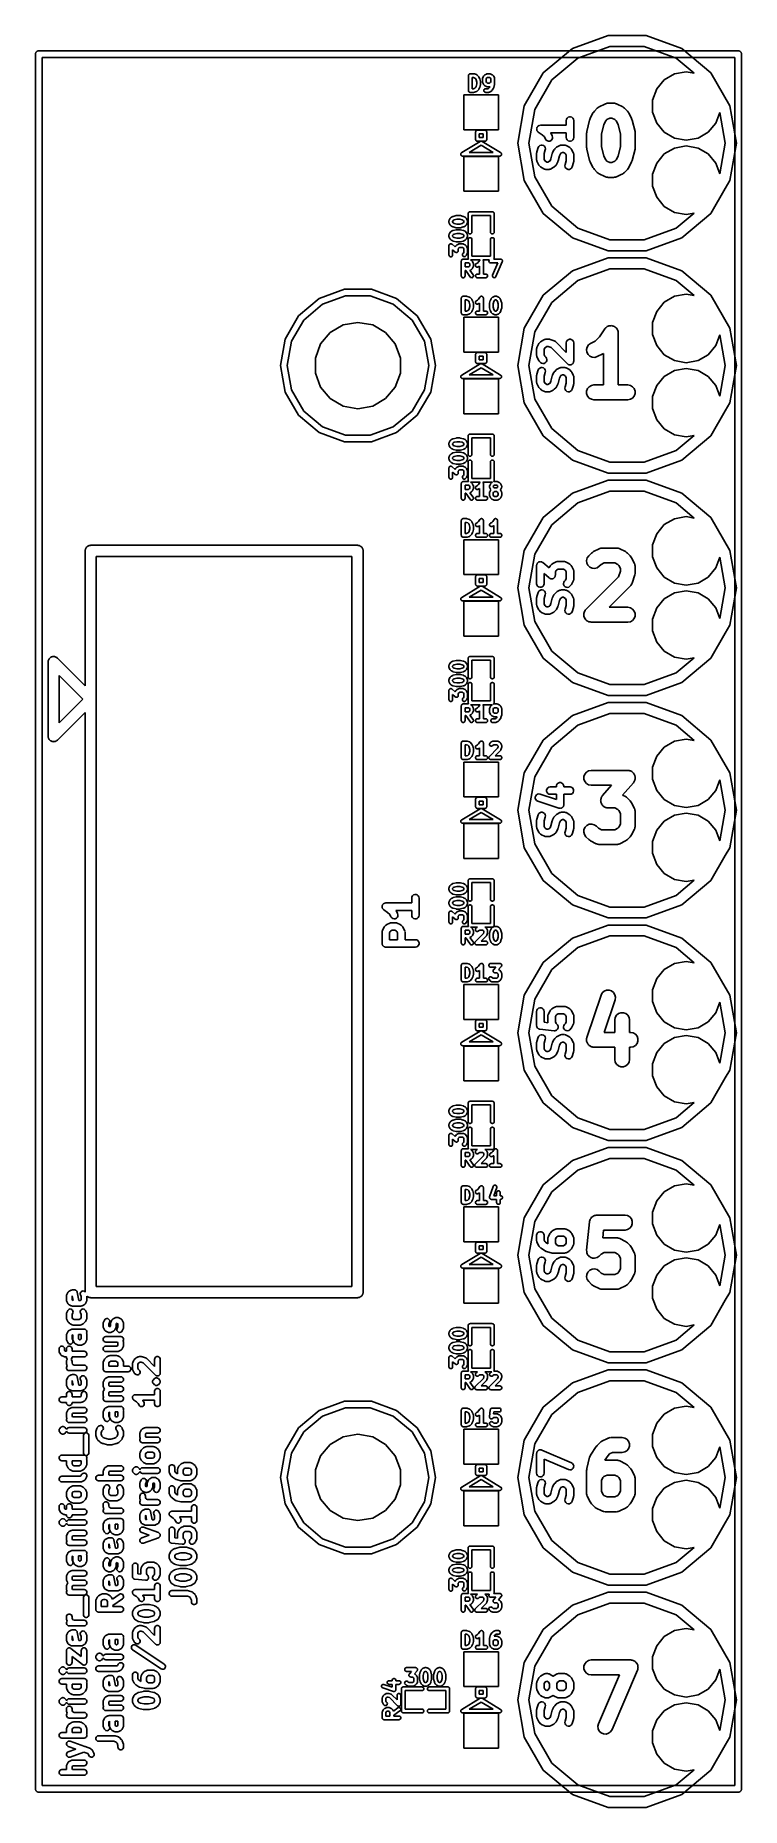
# Model space of a CAD drawing. Extents: x 25.3 to 49.5, y -85.5 to -24.8.
import ezdxf

# ---------------------------------------------------------------- set-up
doc = ezdxf.new("R2010")
doc.units = 0
doc.header["$MEASUREMENT"] = 0
doc.layers.add('BLACK', color=7, linetype='CONTINUOUS')

msp = doc.modelspace()

# ---------------------------------------------------------------- linework, layer by layer
at = {"layer": 'Black'}
for p, q in [((43.6816, -25.2034), (44.9043, -24.7584)), ((44.9043, -24.7584), (46.2055, -24.7584)), ((46.2055, -24.7584), (47.4281, -25.2034)), ((25.2857, -25.4), (25.2874, -25.3902)), ((25.2857, -84.836), (25.2857, -25.4)), ((25.2874, -25.3802), (25.2909, -25.3708)), ((25.2874, -25.3902), (25.2874, -25.3802)), ((25.2909, -25.3708), (25.2926, -25.3609)), ((25.2926, -25.3609), (25.2976, -25.3522)), ((25.2976, -25.3522), (25.301, -25.3428)), ((25.301, -25.3428), (25.3074, -25.3352)), ((25.3074, -25.3352), (25.3124, -25.3265)), ((25.3124, -25.3265), (25.3201, -25.3201)), ((25.3201, -25.3201), (25.3265, -25.3124)), ((25.3265, -25.3124), (25.3352, -25.3074)), ((25.3352, -25.3074), (25.3428, -25.301)), ((25.3428, -25.301), (25.3522, -25.2976)), ((25.3522, -25.2976), (25.3609, -25.2926)), ((25.3609, -25.2926), (25.3708, -25.2909)), ((25.3708, -25.2909), (25.3802, -25.2874)), ((25.3802, -25.2874), (25.3902, -25.2874)), ((25.3902, -25.2874), (25.4, -25.2857)), ((25.4, -25.2857), (49.3649, -25.2857)), ((42.6849, -26.0398), (43.6816, -25.2034)), ((44.9705, -25.1336), (43.8721, -25.5334)), ((46.1393, -25.1336), (44.9705, -25.1336)), ((47.2376, -25.5334), (46.1393, -25.1336)), ((47.4281, -25.2034), (48.4249, -26.0398)), ((49.3649, -25.2857), (49.3747, -25.2874)), ((49.3747, -25.2874), (49.3847, -25.2874)), ((49.3847, -25.2874), (49.3941, -25.2909)), ((49.3941, -25.2909), (49.404, -25.2926)), ((49.404, -25.2926), (49.4127, -25.2976)), ((49.4127, -25.2976), (49.422, -25.301)), ((49.422, -25.301), (49.4297, -25.3074)), ((49.4297, -25.3074), (49.4384, -25.3124)), ((49.4384, -25.3124), (49.4448, -25.3201)), ((49.4448, -25.3201), (49.4525, -25.3265)), ((49.4525, -25.3265), (49.4575, -25.3352)), ((49.4575, -25.3352), (49.4639, -25.3428)), ((49.4639, -25.3428), (49.4673, -25.3522)), ((49.4673, -25.3522), (49.4723, -25.3609)), ((49.4723, -25.3609), (49.474, -25.3708)), ((49.474, -25.3708), (49.4775, -25.3802)), ((49.4775, -25.3802), (49.4775, -25.3902)), ((49.4775, -25.3902), (49.4792, -25.4)), ((49.4792, -25.4), (49.4792, -84.836)), ((49.2506, -25.5143), (25.5143, -25.5143)), ((25.5143, -25.5143), (25.5143, -84.7217)), ((40.1256, -26.1113), (40.1275, -26.1061)), ((40.1275, -26.1061), (40.131, -26.1018)), ((40.131, -26.1018), (40.1338, -26.097)), ((40.1338, -26.097), (40.1381, -26.0934)), ((40.1381, -26.0934), (40.1416, -26.0892)), ((40.1416, -26.0892), (40.1464, -26.0864)), ((40.1464, -26.0864), (40.1507, -26.0828)), ((40.1507, -26.0828), (40.1559, -26.0809)), ((40.1559, -26.0809), (40.1607, -26.0781)), ((40.1607, -26.0781), (40.1662, -26.0772)), ((40.1662, -26.0772), (40.1714, -26.0753)), ((40.1714, -26.0753), (40.177, -26.0753)), ((40.177, -26.0753), (40.1824, -26.0743)), ((40.1824, -26.0743), (40.3034, -26.0743)), ((40.3034, -26.0743), (40.3134, -26.0761)), ((40.3134, -26.0761), (40.3235, -26.0776)), ((40.3235, -26.0776), (40.3961, -26.1018)), ((40.3961, -26.1018), (40.3993, -26.1035)), ((40.3993, -26.1035), (40.4028, -26.1044)), ((40.4028, -26.1044), (40.4089, -26.1087)), ((40.4089, -26.1087), (40.4154, -26.1123)), ((40.6781, -26.1113), (40.6862, -26.1052)), ((40.6862, -26.1052), (40.7346, -26.081)), ((40.7346, -26.081), (40.7381, -26.08)), ((40.7381, -26.08), (40.7413, -26.0781)), ((40.7413, -26.0781), (40.7486, -26.0768)), ((40.7486, -26.0768), (40.7558, -26.0747)), ((40.7558, -26.0747), (40.7594, -26.0749)), ((40.7594, -26.0749), (40.763, -26.0743)), ((40.763, -26.0743), (40.8598, -26.0743)), ((40.8598, -26.0743), (40.8634, -26.0749)), ((40.8634, -26.0749), (40.867, -26.0747)), ((40.867, -26.0747), (40.8742, -26.0768)), ((40.8742, -26.0768), (40.8815, -26.0781)), ((40.8815, -26.0781), (40.8847, -26.08)), ((40.8847, -26.08), (40.8882, -26.081)), ((40.8882, -26.081), (40.9366, -26.1052)), ((40.9366, -26.1052), (40.9447, -26.1113)), ((42.0343, -27.1666), (42.6849, -26.0398)), ((43.8721, -25.5334), (42.9768, -26.2847)), ((46.833, -26.2795), (47.1858, -26.0759)), ((47.1858, -26.0759), (47.5869, -26.0051)), ((47.8565, -26.0527), (47.2376, -25.5334)), ((47.5869, -26.0051), (47.8565, -26.0527)), ((48.4249, -26.0398), (49.0755, -27.1666)), ((49.2506, -84.7217), (49.2506, -25.5143)), ((40.1189, -26.1378), (40.1199, -26.1323)), ((40.1189, -26.6458), (40.1189, -26.1378)), ((40.1199, -26.6513), (40.1189, -26.6458)), ((40.1199, -26.1268), (40.1218, -26.1216)), ((40.1199, -26.1323), (40.1199, -26.1268)), ((40.1199, -26.6568), (40.1199, -26.6513)), ((40.1218, -26.6621), (40.1199, -26.6568)), ((40.1218, -26.1216), (40.1228, -26.1161)), ((40.1228, -26.6675), (40.1218, -26.6621)), ((40.1228, -26.1161), (40.1256, -26.1113)), ((40.1256, -26.6723), (40.1228, -26.6675)), ((40.1275, -26.6776), (40.1256, -26.6723)), ((40.131, -26.6818), (40.1275, -26.6776)), ((40.1338, -26.6866), (40.131, -26.6818)), ((40.1381, -26.6902), (40.1338, -26.6866)), ((40.1416, -26.6945), (40.1381, -26.6902)), ((40.1464, -26.6972), (40.1416, -26.6945)), ((40.1507, -26.7008), (40.1464, -26.6972)), ((40.1559, -26.7027), (40.1507, -26.7008)), ((40.1607, -26.7055), (40.1559, -26.7027)), ((40.1662, -26.7064), (40.1607, -26.7055)), ((40.1714, -26.7083), (40.1662, -26.7064)), ((40.177, -26.7083), (40.1714, -26.7083)), ((40.1824, -26.7093), (40.177, -26.7083)), ((40.3034, -26.7093), (40.1824, -26.7093)), ((40.2931, -26.2013), (40.2459, -26.2013)), ((40.2459, -26.2013), (40.2459, -26.5823)), ((40.2459, -26.5823), (40.2931, -26.5823)), ((40.3417, -26.2175), (40.2931, -26.2013)), ((40.2931, -26.5823), (40.3417, -26.5661)), ((40.3134, -26.7075), (40.3034, -26.7093)), ((40.3235, -26.7061), (40.3134, -26.7075)), ((40.3961, -26.6819), (40.3235, -26.7061)), ((40.3722, -26.248), (40.3417, -26.2175)), ((40.3417, -26.5661), (40.3722, -26.5356)), ((40.3886, -26.2809), (40.3722, -26.248)), ((40.3722, -26.5356), (40.3886, -26.5027)), ((40.4092, -26.3633), (40.3886, -26.2809)), ((40.3886, -26.5027), (40.4092, -26.4203)), ((40.3993, -26.6801), (40.3961, -26.6819)), ((40.4028, -26.6792), (40.3993, -26.6801)), ((40.4089, -26.6749), (40.4028, -26.6792)), ((40.4092, -26.6747), (40.4089, -26.6749)), ((40.4092, -26.4203), (40.4092, -26.3633)), ((40.4154, -26.6714), (40.4092, -26.6747)), ((40.4154, -26.1123), (40.4179, -26.115)), ((40.4179, -26.6686), (40.4154, -26.6714)), ((40.4179, -26.115), (40.4209, -26.1171)), ((40.4209, -26.6665), (40.4179, -26.6686)), ((40.4209, -26.1171), (40.4693, -26.1655)), ((40.4693, -26.6181), (40.4209, -26.6665)), ((40.4693, -26.1655), (40.4751, -26.1738)), ((40.4751, -26.6098), (40.4693, -26.6181)), ((40.4751, -26.1738), (40.4811, -26.182)), ((40.4811, -26.6016), (40.4751, -26.6098)), ((40.4811, -26.182), (40.5053, -26.2304)), ((40.5053, -26.5533), (40.4811, -26.6016)), ((40.5053, -26.2304), (40.5073, -26.237)), ((40.5073, -26.5466), (40.5053, -26.5533)), ((40.5073, -26.237), (40.5101, -26.2434)), ((40.5101, -26.5403), (40.5073, -26.5466)), ((40.5101, -26.2434), (40.5343, -26.3401)), ((40.5343, -26.4435), (40.5101, -26.5403)), ((40.5343, -26.3401), (40.5349, -26.3479)), ((40.5349, -26.4357), (40.5343, -26.4435)), ((40.5349, -26.3479), (40.5362, -26.3555)), ((40.5362, -26.4281), (40.5349, -26.4357)), ((40.5362, -26.3555), (40.5362, -26.4281)), ((40.6028, -26.2346), (40.6034, -26.231)), ((40.6028, -26.3555), (40.6028, -26.2346)), ((40.6034, -26.3591), (40.6028, -26.3555)), ((40.6032, -26.2273), (40.6053, -26.2202)), ((40.6034, -26.231), (40.6032, -26.2273)), ((40.6032, -26.3628), (40.6034, -26.3591)), ((40.6053, -26.3699), (40.6032, -26.3628)), ((40.6053, -26.2202), (40.6066, -26.2129)), ((40.6066, -26.3772), (40.6053, -26.3699)), ((40.6066, -26.2129), (40.6084, -26.2097)), ((40.6084, -26.3804), (40.6066, -26.3772)), ((40.6084, -26.2097), (40.6095, -26.2062)), ((40.6095, -26.3839), (40.6084, -26.3804)), ((40.6095, -26.2062), (40.6336, -26.1578)), ((40.6336, -26.4323), (40.6095, -26.3839)), ((40.6336, -26.1578), (40.6397, -26.1496)), ((40.6397, -26.4405), (40.6336, -26.4323)), ((40.6397, -26.1496), (40.6455, -26.1413)), ((40.6455, -26.4488), (40.6397, -26.4405)), ((40.6455, -26.1413), (40.6697, -26.1171)), ((40.6697, -26.473), (40.6455, -26.4488)), ((40.6521, -26.6348), (40.6596, -26.6141)), ((40.6521, -26.6568), (40.6521, -26.6348)), ((40.6596, -26.6776), (40.6521, -26.6568)), ((40.6596, -26.6141), (40.6738, -26.5972)), ((40.6738, -26.6945), (40.6596, -26.6776)), ((40.6697, -26.1171), (40.6781, -26.1113)), ((40.6781, -26.4788), (40.6697, -26.473)), ((40.6738, -26.5972), (40.6929, -26.5861)), ((40.6929, -26.7055), (40.6738, -26.6945)), ((40.6862, -26.4849), (40.6781, -26.4788)), ((40.7346, -26.5091), (40.6862, -26.4849)), ((40.6929, -26.5861), (40.7146, -26.5823)), ((40.7146, -26.7093), (40.6929, -26.7055)), ((40.7146, -26.5823), (40.7964, -26.5823)), ((40.8114, -26.7093), (40.7146, -26.7093)), ((40.7426, -26.2238), (40.7298, -26.2496)), ((40.7298, -26.2496), (40.7298, -26.3405)), ((40.7298, -26.3405), (40.7426, -26.3663)), ((40.7381, -26.5101), (40.7346, -26.5091)), ((40.7413, -26.512), (40.7381, -26.5101)), ((40.7486, -26.5132), (40.7413, -26.512)), ((40.7523, -26.2142), (40.7426, -26.2238)), ((40.7426, -26.3663), (40.7523, -26.3759)), ((40.7558, -26.5154), (40.7486, -26.5132)), ((40.778, -26.2013), (40.7523, -26.2142)), ((40.7523, -26.3759), (40.778, -26.3888)), ((40.7594, -26.5151), (40.7558, -26.5154)), ((40.763, -26.5158), (40.7594, -26.5151)), ((40.8598, -26.5158), (40.763, -26.5158)), ((40.8448, -26.2013), (40.778, -26.2013)), ((40.778, -26.3888), (40.8448, -26.3888)), ((40.7964, -26.5823), (40.8222, -26.5694)), ((40.815, -26.7087), (40.8114, -26.7093)), ((40.8187, -26.7089), (40.815, -26.7087)), ((40.8258, -26.7068), (40.8187, -26.7089)), ((40.8222, -26.5694), (40.8346, -26.557)), ((40.8331, -26.7055), (40.8258, -26.7068)), ((40.8363, -26.7036), (40.8331, -26.7055)), ((40.8346, -26.557), (40.8624, -26.5153)), ((40.8398, -26.7026), (40.8363, -26.7036)), ((40.8882, -26.6784), (40.8398, -26.7026)), ((40.8705, -26.2142), (40.8448, -26.2013)), ((40.8448, -26.3888), (40.8705, -26.3759)), ((40.8624, -26.5153), (40.8598, -26.5158)), ((40.8802, -26.2238), (40.8705, -26.2142)), ((40.8705, -26.3759), (40.8802, -26.3663)), ((40.893, -26.2496), (40.8802, -26.2238)), ((40.8802, -26.3663), (40.893, -26.3405)), ((40.893, -26.6748), (40.8882, -26.6784)), ((40.893, -26.3405), (40.893, -26.2496)), ((40.8964, -26.6723), (40.893, -26.6748)), ((40.9047, -26.6665), (40.8964, -26.6723)), ((40.9289, -26.6423), (40.9047, -26.6665)), ((40.9325, -26.6372), (40.9289, -26.6423)), ((40.9368, -26.6327), (40.9325, -26.6372)), ((40.9852, -26.5601), (40.9368, -26.6327)), ((40.9447, -26.1113), (40.9531, -26.1171)), ((40.9531, -26.1171), (40.9773, -26.1413)), ((40.9773, -26.1413), (40.9831, -26.1496)), ((40.9831, -26.1496), (40.9891, -26.1578)), ((40.9896, -26.5501), (40.9852, -26.5601)), ((40.9891, -26.1578), (41.0133, -26.2062)), ((40.994, -26.5403), (40.9896, -26.5501)), ((41.0181, -26.4435), (40.994, -26.5403)), ((41.0133, -26.2062), (41.0144, -26.2097)), ((41.0144, -26.2097), (41.0162, -26.2129)), ((41.0162, -26.2129), (41.0175, -26.2202)), ((41.0175, -26.2202), (41.0196, -26.2273)), ((41.0187, -26.4357), (41.0181, -26.4435)), ((41.02, -26.4281), (41.0187, -26.4357)), ((41.0196, -26.2273), (41.0194, -26.231)), ((41.0194, -26.231), (41.02, -26.2346)), ((41.02, -26.2346), (41.02, -26.4281)), ((42.9768, -26.2847), (42.3924, -27.2969)), ((46.4319, -26.9743), (46.5712, -26.5916)), ((46.5712, -26.5916), (46.833, -26.2795)), ((39.9605, -27.9908), (39.9605, -26.797)), ((39.9605, -26.797), (41.1543, -26.797)), ((41.1543, -26.797), (41.1543, -27.9908)), ((41.8084, -28.448), (42.0343, -27.1666)), ((42.3924, -27.2969), (42.1894, -28.448)), ((44.4358, -27.3492), (44.5326, -27.2524)), ((44.5326, -27.2524), (44.5659, -27.2291)), ((44.5659, -27.2291), (44.5986, -27.2048)), ((44.5986, -27.2048), (44.7921, -27.1081)), ((44.7921, -27.1081), (44.8061, -27.1039)), ((44.8061, -27.1039), (44.8188, -27.0966)), ((44.8188, -27.0966), (44.8481, -27.0914)), ((44.8481, -27.0914), (44.8766, -27.0829)), ((44.8766, -27.0829), (44.8913, -27.0838)), ((44.8913, -27.0838), (44.9057, -27.0812)), ((44.9057, -27.0812), (45.0992, -27.0812)), ((45.0992, -27.0812), (45.1136, -27.0838)), ((45.1136, -27.0838), (45.1283, -27.0829)), ((45.1283, -27.0829), (45.1568, -27.0914)), ((45.1568, -27.0914), (45.1861, -27.0966)), ((45.1861, -27.0966), (45.1988, -27.1039)), ((45.1988, -27.1039), (45.2128, -27.1081)), ((45.2128, -27.1081), (45.4063, -27.2048)), ((45.4063, -27.2048), (45.439, -27.2291)), ((45.439, -27.2291), (45.4723, -27.2524)), ((45.4723, -27.2524), (45.5691, -27.3492)), ((46.4319, -27.3817), (46.4319, -26.9743)), ((49.0755, -27.1666), (49.3014, -28.448)), ((42.4604, -27.9421), (42.4656, -27.9279)), ((42.4656, -27.9279), (42.4692, -27.9132)), ((42.4692, -27.9132), (42.4731, -27.9073)), ((42.4731, -27.9073), (42.4755, -27.9007)), ((42.4755, -27.9007), (42.4853, -27.8891)), ((42.4853, -27.8891), (42.4937, -27.8765)), ((42.4937, -27.8765), (42.4994, -27.8723)), ((42.4994, -27.8723), (42.5039, -27.8669)), ((42.5039, -27.8669), (42.517, -27.8593)), ((42.517, -27.8593), (42.5292, -27.8503)), ((42.5292, -27.8503), (42.536, -27.8484)), ((42.536, -27.8484), (42.5421, -27.8448)), ((42.5421, -27.8448), (42.557, -27.8422)), ((42.557, -27.8422), (42.5716, -27.838)), ((42.5716, -27.838), (42.5786, -27.8384)), ((42.5786, -27.8384), (42.5855, -27.8372)), ((42.5855, -27.8372), (43.4745, -27.8372)), ((43.4745, -27.6739), (43.4822, -27.6305)), ((43.4745, -27.8372), (43.4745, -27.6739)), ((43.4822, -27.6305), (43.5042, -27.5923)), ((43.5042, -27.5923), (43.538, -27.5639)), ((43.538, -27.5639), (43.5795, -27.5488)), ((43.5795, -27.5488), (43.6236, -27.5488)), ((43.6236, -27.5488), (43.665, -27.5639)), ((43.665, -27.5639), (43.6988, -27.5923)), ((43.6988, -27.5923), (43.7209, -27.6305)), ((43.7209, -27.6305), (43.7285, -27.6739)), ((43.7285, -27.6739), (43.7285, -28.2545)), ((44.1755, -28.0477), (44.2722, -27.6607)), ((44.2722, -27.6607), (44.2835, -27.6353)), ((44.2835, -27.6353), (44.2915, -27.6087)), ((44.2915, -27.6087), (44.3882, -27.4152)), ((44.3882, -27.4152), (44.4125, -27.3825)), ((44.4125, -27.3825), (44.4358, -27.3492)), ((44.7583, -27.8109), (44.6759, -28.1406)), ((44.8242, -27.6792), (44.7583, -27.8109)), ((44.8626, -27.6408), (44.8242, -27.6792)), ((44.9656, -27.5892), (44.8626, -27.6408)), ((45.0392, -27.5892), (44.9656, -27.5892)), ((45.1423, -27.6408), (45.0392, -27.5892)), ((45.1807, -27.6792), (45.1423, -27.6408)), ((45.2466, -27.8109), (45.1807, -27.6792)), ((45.329, -28.1406), (45.2466, -27.8109)), ((45.5691, -27.3492), (45.5924, -27.3825)), ((45.5924, -27.3825), (45.6167, -27.4152)), ((45.6167, -27.4152), (45.7134, -27.6087)), ((45.7134, -27.6087), (45.7214, -27.6353)), ((45.7214, -27.6353), (45.7327, -27.6607)), ((45.7327, -27.6607), (45.8294, -28.0477)), ((46.5712, -27.7644), (46.4319, -27.3817)), ((46.833, -28.0765), (46.5712, -27.7644)), ((48.6026, -27.7644), (48.3408, -28.0765)), ((48.7355, -27.3994), (48.6026, -27.7644)), ((48.9204, -28.448), (48.7355, -27.3994)), ((39.8897, -28.7745), (40.5247, -28.3935)), ((41.1543, -27.9908), (39.9605, -27.9908)), ((40.5574, -28.5221), (40.1517, -28.7655)), ((40.3669, -28.067), (40.3679, -28.0615)), ((40.3669, -28.321), (40.3669, -28.067)), ((40.3679, -28.3265), (40.3669, -28.321)), ((40.3679, -28.056), (40.3698, -28.0507)), ((40.3679, -28.0615), (40.3679, -28.056)), ((40.3679, -28.332), (40.3679, -28.3265)), ((40.3698, -28.3372), (40.3679, -28.332)), ((40.3698, -28.0507), (40.3707, -28.0453)), ((40.3707, -28.3427), (40.3698, -28.3372)), ((40.3707, -28.0453), (40.3735, -28.0405)), ((40.3735, -28.3475), (40.3707, -28.3427)), ((40.3735, -28.0405), (40.3754, -28.0352)), ((40.3754, -28.3528), (40.3735, -28.3475)), ((40.3754, -28.0352), (40.379, -28.031)), ((40.379, -28.357), (40.3754, -28.3528)), ((40.379, -28.031), (40.3818, -28.0262)), ((40.3818, -28.3618), (40.379, -28.357)), ((40.3818, -28.0262), (40.386, -28.0226)), ((40.386, -28.3654), (40.3818, -28.3618)), ((40.386, -28.0226), (40.3896, -28.0184)), ((40.3896, -28.3696), (40.386, -28.3654)), ((40.3896, -28.0184), (40.3944, -28.0156)), ((40.3944, -28.3724), (40.3896, -28.3696)), ((40.3944, -28.0156), (40.3986, -28.012)), ((40.3986, -28.376), (40.3944, -28.3724)), ((40.3986, -28.012), (40.4039, -28.0101)), ((40.4039, -28.3779), (40.3986, -28.376)), ((40.4039, -28.0101), (40.4087, -28.0073)), ((40.4087, -28.3807), (40.4039, -28.3779)), ((40.4087, -28.0073), (40.4141, -28.0064)), ((40.4141, -28.3816), (40.4087, -28.3807)), ((40.4141, -28.0064), (40.4194, -28.0045)), ((40.4194, -28.3835), (40.4141, -28.3816)), ((40.4194, -28.0045), (40.4249, -28.0045)), ((40.4249, -28.3835), (40.4194, -28.3835)), ((40.4249, -28.0045), (40.4304, -28.0035)), ((40.4304, -28.3845), (40.4249, -28.3835)), ((40.4304, -28.0035), (40.6844, -28.0035)), ((40.6844, -28.3845), (40.4304, -28.3845)), ((40.6209, -28.1305), (40.4939, -28.1305)), ((40.4939, -28.1305), (40.4939, -28.2575)), ((40.4939, -28.2575), (40.6209, -28.2575)), ((40.5247, -28.3935), (40.5257, -28.3932)), ((40.5257, -28.3932), (40.5266, -28.3925)), ((40.5266, -28.3925), (40.536, -28.3892)), ((40.536, -28.3892), (40.5453, -28.3857)), ((40.5453, -28.3857), (40.5464, -28.3856)), ((40.5464, -28.3856), (40.5474, -28.3853)), ((40.5474, -28.3853), (40.5574, -28.3855)), ((40.5574, -28.3855), (40.5674, -28.3853)), ((40.9631, -28.7655), (40.5574, -28.5221)), ((40.5674, -28.3853), (40.5684, -28.3856)), ((40.5684, -28.3856), (40.5695, -28.3857)), ((40.5695, -28.3857), (40.5788, -28.3892)), ((40.5788, -28.3892), (40.5882, -28.3925)), ((40.5882, -28.3925), (40.5891, -28.3932)), ((40.5891, -28.3932), (40.5901, -28.3935)), ((40.5901, -28.3935), (41.2251, -28.7745)), ((40.6209, -28.2575), (40.6209, -28.1305)), ((40.6844, -28.0035), (40.6899, -28.0045)), ((40.6899, -28.3835), (40.6844, -28.3845)), ((40.6899, -28.0045), (40.6954, -28.0045)), ((40.6954, -28.3835), (40.6899, -28.3835)), ((40.6954, -28.0045), (40.7006, -28.0064)), ((40.7006, -28.3816), (40.6954, -28.3835)), ((40.7006, -28.0064), (40.7061, -28.0073)), ((40.7061, -28.3807), (40.7006, -28.3816)), ((40.7061, -28.0073), (40.7109, -28.0101)), ((40.7109, -28.3779), (40.7061, -28.3807)), ((40.7109, -28.0101), (40.7161, -28.012)), ((40.7161, -28.376), (40.7109, -28.3779)), ((40.7161, -28.012), (40.7204, -28.0156)), ((40.7204, -28.3724), (40.7161, -28.376)), ((40.7204, -28.0156), (40.7252, -28.0184)), ((40.7252, -28.3696), (40.7204, -28.3724)), ((40.7252, -28.0184), (40.7288, -28.0226)), ((40.7288, -28.3654), (40.7252, -28.3696)), ((40.7288, -28.0226), (40.733, -28.0262)), ((40.733, -28.3618), (40.7288, -28.3654)), ((40.733, -28.0262), (40.7358, -28.031)), ((40.7358, -28.357), (40.733, -28.3618)), ((40.7358, -28.031), (40.7394, -28.0352)), ((40.7394, -28.3528), (40.7358, -28.357)), ((40.7394, -28.0352), (40.7413, -28.0405)), ((40.7413, -28.3475), (40.7394, -28.3528)), ((40.7413, -28.0405), (40.7441, -28.0453)), ((40.7441, -28.3427), (40.7413, -28.3475)), ((40.7441, -28.0453), (40.745, -28.0507)), ((40.745, -28.3372), (40.7441, -28.3427)), ((40.745, -28.0507), (40.7469, -28.056)), ((40.7469, -28.332), (40.745, -28.3372)), ((40.7469, -28.056), (40.7469, -28.0615)), ((40.7469, -28.0615), (40.7479, -28.067)), ((40.7479, -28.321), (40.7469, -28.3265)), ((40.7469, -28.3265), (40.7469, -28.332)), ((40.7479, -28.067), (40.7479, -28.321)), ((42.0343, -29.7294), (41.8084, -28.448)), ((42.1894, -28.448), (42.3924, -29.5991)), ((42.4588, -27.956), (42.4604, -27.9492)), ((42.4604, -27.9711), (42.4588, -27.956)), ((42.4604, -27.9492), (42.4604, -27.9421)), ((42.4604, -27.9862), (42.4604, -27.9711)), ((42.4629, -27.9929), (42.4604, -27.9862)), ((42.4636, -27.9999), (42.4629, -27.9929)), ((42.4703, -28.0134), (42.4636, -27.9999)), ((42.4755, -28.0277), (42.4703, -28.0134)), ((42.4801, -28.0331), (42.4755, -28.0277)), ((42.4832, -28.0394), (42.4801, -28.0331)), ((42.4941, -28.0499), (42.4832, -28.0394)), ((42.5039, -28.0615), (42.4941, -28.0499)), ((42.51, -28.065), (42.5039, -28.0615)), ((42.5151, -28.0699), (42.51, -28.065)), ((42.6497, -28.1596), (42.5151, -28.0699)), ((42.5344, -28.5626), (42.5674, -28.5333)), ((42.5674, -28.5333), (42.6084, -28.5171)), ((42.6084, -28.5171), (42.6525, -28.5159)), ((42.723, -28.2329), (42.6497, -28.1596)), ((42.6525, -28.5159), (42.6944, -28.5298)), ((42.6944, -28.5298), (42.7289, -28.5573)), ((42.7622, -28.3113), (42.723, -28.2329)), ((42.7885, -28.3467), (42.7622, -28.3113)), ((42.8253, -28.371), (42.7885, -28.3467)), ((42.8682, -28.3812), (42.8253, -28.371)), ((42.912, -28.3762), (42.8682, -28.3812)), ((42.9515, -28.3565), (42.912, -28.3762)), ((43.4745, -28.0912), (42.9338, -28.0912)), ((42.9338, -28.0912), (42.941, -28.1009)), ((42.941, -28.1009), (42.9894, -28.1977)), ((42.9818, -28.3245), (42.9515, -28.3565)), ((42.9993, -28.284), (42.9818, -28.3245)), ((42.9894, -28.1977), (43.002, -28.24)), ((43.002, -28.24), (42.9993, -28.284)), ((43.1577, -28.5763), (43.2544, -28.5279)), ((43.2544, -28.5279), (43.2615, -28.5258)), ((43.2615, -28.5258), (43.2678, -28.5222)), ((43.2678, -28.5222), (43.2825, -28.5196)), ((43.2825, -28.5196), (43.2967, -28.5154)), ((43.2967, -28.5154), (43.304, -28.5158)), ((43.304, -28.5158), (43.3112, -28.5145)), ((43.3112, -28.5145), (43.408, -28.5145)), ((43.408, -28.5145), (43.4152, -28.5158)), ((43.4152, -28.5158), (43.4225, -28.5154)), ((43.4225, -28.5154), (43.4368, -28.5196)), ((43.4368, -28.5196), (43.4514, -28.5222)), ((43.4514, -28.5222), (43.4578, -28.5258)), ((43.4578, -28.5258), (43.4648, -28.5279)), ((43.4648, -28.5279), (43.5616, -28.5763)), ((43.4745, -28.2545), (43.4745, -28.0912)), ((43.4822, -28.2979), (43.4745, -28.2545)), ((43.5042, -28.3361), (43.4822, -28.2979)), ((43.538, -28.3645), (43.5042, -28.3361)), ((43.5795, -28.3795), (43.538, -28.3645)), ((43.6236, -28.3795), (43.5795, -28.3795)), ((43.665, -28.3645), (43.6236, -28.3795)), ((43.6988, -28.3361), (43.665, -28.3645)), ((43.7209, -28.2979), (43.6988, -28.3361)), ((43.7285, -28.2545), (43.7209, -28.2979)), ((44.1679, -28.1093), (44.1733, -28.0787)), ((44.1679, -28.5931), (44.1679, -28.1093)), ((44.1733, -28.0787), (44.1755, -28.0477)), ((44.6759, -28.1406), (44.6759, -28.5619)), ((45.329, -28.5619), (45.329, -28.1406)), ((45.8294, -28.0477), (45.8316, -28.0787)), ((45.8316, -28.0787), (45.837, -28.1093)), ((45.837, -28.1093), (45.837, -28.5931)), ((47.1858, -28.2801), (46.833, -28.0765)), ((47.5869, -28.3509), (47.1858, -28.2801)), ((47.988, -28.2801), (47.5869, -28.3509)), ((48.3408, -28.0765), (47.988, -28.2801)), ((48.7355, -29.4966), (48.9204, -28.448)), ((49.3014, -28.448), (49.0755, -29.7294)), ((39.8589, -28.8301), (39.8599, -28.8241)), ((39.8599, -28.835), (39.8589, -28.8301)), ((39.8599, -28.818), (39.8616, -28.8133)), ((39.8599, -28.8241), (39.8599, -28.818)), ((39.8599, -28.84), (39.8599, -28.835)), ((39.8619, -28.8457), (39.8599, -28.84)), ((39.8616, -28.8133), (39.8624, -28.8083)), ((39.8631, -28.8517), (39.8619, -28.8457)), ((39.8624, -28.8083), (39.8653, -28.803)), ((39.8657, -28.856), (39.8631, -28.8517)), ((39.8653, -28.803), (39.8674, -28.7972)), ((39.8674, -28.8607), (39.8657, -28.856)), ((39.8674, -28.7972), (39.8706, -28.7934)), ((39.8713, -28.8654), (39.8674, -28.8607)), ((39.8706, -28.7934), (39.8731, -28.789)), ((39.8744, -28.8706), (39.8713, -28.8654)), ((39.8731, -28.789), (39.8777, -28.785)), ((39.8784, -28.8738), (39.8744, -28.8706)), ((39.8777, -28.785), (39.8816, -28.7804)), ((39.8816, -28.8776), (39.8784, -28.8738)), ((39.8816, -28.7804), (39.8859, -28.7778)), ((39.8868, -28.8807), (39.8816, -28.8776)), ((39.8859, -28.7778), (39.8897, -28.7745)), ((39.8916, -28.8845), (39.8868, -28.8807)), ((39.8963, -28.8862), (39.8916, -28.8845)), ((39.9007, -28.8887), (39.8963, -28.8862)), ((39.9067, -28.8897), (39.9007, -28.8887)), ((39.9124, -28.8917), (39.9067, -28.8897)), ((39.9175, -28.8916), (39.9124, -28.8917)), ((39.9224, -28.8925), (39.9175, -28.8916)), ((41.1924, -28.8925), (39.9224, -28.8925)), ((39.9605, -30.099), (39.9605, -28.9052)), ((39.9605, -28.9052), (41.1543, -28.9052)), ((40.1517, -28.7655), (40.9631, -28.7655)), ((41.1543, -28.9052), (41.1543, -30.099)), ((41.1973, -28.8916), (41.1924, -28.8925)), ((41.2024, -28.8917), (41.1973, -28.8916)), ((41.2081, -28.8897), (41.2024, -28.8917)), ((41.2141, -28.8887), (41.2081, -28.8897)), ((41.2185, -28.8862), (41.2141, -28.8887)), ((41.2232, -28.8845), (41.2185, -28.8862)), ((41.2279, -28.8807), (41.2232, -28.8845)), ((41.2251, -28.7745), (41.2289, -28.7778)), ((41.2332, -28.8776), (41.2279, -28.8807)), ((41.2289, -28.7778), (41.2332, -28.7804)), ((41.2332, -28.7804), (41.2371, -28.785)), ((41.2364, -28.8738), (41.2332, -28.8776)), ((41.2403, -28.8706), (41.2364, -28.8738)), ((41.2371, -28.785), (41.2417, -28.789)), ((41.2435, -28.8654), (41.2403, -28.8706)), ((41.2417, -28.789), (41.2442, -28.7934)), ((41.2474, -28.8607), (41.2435, -28.8654)), ((41.2442, -28.7934), (41.2474, -28.7972)), ((41.2474, -28.7972), (41.2495, -28.803)), ((41.2491, -28.856), (41.2474, -28.8607)), ((41.2517, -28.8517), (41.2491, -28.856)), ((41.2495, -28.803), (41.2524, -28.8083)), ((41.2529, -28.8457), (41.2517, -28.8517)), ((41.2524, -28.8083), (41.2532, -28.8133)), ((41.2549, -28.84), (41.2529, -28.8457)), ((41.2532, -28.8133), (41.2549, -28.818)), ((41.2549, -28.818), (41.2549, -28.8241)), ((41.2549, -28.8241), (41.2559, -28.8301)), ((41.2559, -28.8301), (41.2549, -28.835)), ((41.2549, -28.835), (41.2549, -28.84)), ((42.4585, -28.7867), (42.462, -28.7666)), ((42.4585, -29.0286), (42.4585, -28.7867)), ((42.4598, -29.0358), (42.4585, -29.0286)), ((42.4594, -29.0431), (42.4598, -29.0358)), ((42.4636, -29.0573), (42.4594, -29.0431)), ((42.462, -28.7666), (42.465, -28.7465)), ((42.4662, -29.072), (42.4636, -29.0573)), ((42.465, -28.7465), (42.5134, -28.6014)), ((42.4698, -29.0784), (42.4662, -29.072)), ((42.4719, -29.0854), (42.4698, -29.0784)), ((42.5203, -29.1821), (42.4719, -29.0854)), ((42.5134, -28.6014), (42.5344, -28.5626)), ((42.7544, -28.6817), (42.7125, -28.8073)), ((42.7125, -28.8073), (42.7125, -28.9986)), ((42.7125, -28.9986), (42.7383, -29.0501)), ((42.7289, -28.5573), (42.752, -28.5948)), ((42.7383, -29.0501), (42.7575, -29.0693)), ((42.752, -28.5948), (42.7609, -28.6381)), ((42.7609, -28.6381), (42.7544, -28.6817)), ((42.7575, -29.0693), (42.809, -29.0951)), ((42.809, -29.0951), (42.8458, -29.0951)), ((42.8458, -29.0951), (42.8973, -29.0693)), ((42.8973, -29.0693), (42.9166, -29.0501)), ((42.9166, -29.0501), (42.9495, -28.9842)), ((42.9495, -28.9842), (42.9945, -28.8042)), ((42.9945, -28.8042), (43.0002, -28.7916)), ((43.0002, -28.7916), (43.0041, -28.7783)), ((43.0041, -28.7783), (43.0525, -28.6815)), ((43.0525, -28.6815), (43.0646, -28.6651)), ((43.0646, -28.6651), (43.0763, -28.6485)), ((43.0763, -28.6485), (43.1247, -28.6001)), ((43.1247, -28.6001), (43.1413, -28.5884)), ((43.1829, -29.0854), (43.1345, -29.1821)), ((43.1413, -28.5884), (43.1577, -28.5763)), ((43.1869, -29.0721), (43.1829, -29.0854)), ((43.1925, -29.0594), (43.1869, -29.0721)), ((43.2375, -28.8794), (43.1925, -29.0594)), ((43.2705, -28.8135), (43.2375, -28.8794)), ((43.2897, -28.7943), (43.2705, -28.8135)), ((43.3412, -28.7685), (43.2897, -28.7943)), ((43.378, -28.7685), (43.3412, -28.7685)), ((43.4295, -28.7943), (43.378, -28.7685)), ((43.4488, -28.8135), (43.4295, -28.7943)), ((43.4327, -29.1819), (43.4745, -29.0563)), ((43.4745, -28.865), (43.4488, -28.8135)), ((43.4745, -29.0563), (43.4745, -28.865)), ((43.5616, -28.5763), (43.5779, -28.5884)), ((43.5779, -28.5884), (43.5946, -28.6001)), ((43.5946, -28.6001), (43.6429, -28.6485)), ((43.6429, -28.6485), (43.6546, -28.6652)), ((43.6546, -28.6652), (43.6667, -28.6815)), ((43.6667, -28.6815), (43.7151, -28.7783)), ((43.722, -29.1171), (43.6736, -29.2623)), ((43.7151, -28.7783), (43.7172, -28.7853)), ((43.7172, -28.7853), (43.7209, -28.7916)), ((43.7209, -28.7916), (43.7234, -28.8063)), ((43.725, -29.097), (43.722, -29.1171)), ((43.7234, -28.8063), (43.7277, -28.8205)), ((43.7285, -29.077), (43.725, -29.097)), ((43.7277, -28.8205), (43.7272, -28.8278)), ((43.7272, -28.8278), (43.7285, -28.835)), ((43.7285, -28.835), (43.7285, -29.077)), ((44.1733, -28.6237), (44.1679, -28.5931)), ((44.1755, -28.6547), (44.1733, -28.6237)), ((44.2722, -29.0418), (44.1755, -28.6547)), ((44.2835, -29.0672), (44.2722, -29.0418)), ((44.2915, -29.0938), (44.2835, -29.0672)), ((44.3882, -29.2873), (44.2915, -29.0938)), ((44.6759, -28.5619), (44.7583, -28.8915)), ((44.7583, -28.8915), (44.8242, -29.0233)), ((44.8242, -29.0233), (44.8626, -29.0617)), ((44.8626, -29.0617), (44.9656, -29.1132)), ((44.9656, -29.1132), (45.0392, -29.1132)), ((45.0392, -29.1132), (45.1423, -29.0617)), ((45.1423, -29.0617), (45.1807, -29.0233)), ((45.1807, -29.0233), (45.2466, -28.8915)), ((45.2466, -28.8915), (45.329, -28.5619)), ((45.7134, -29.0938), (45.6167, -29.2873)), ((45.7214, -29.0672), (45.7134, -29.0938)), ((45.7327, -29.0418), (45.7214, -29.0672)), ((45.8294, -28.6547), (45.7327, -29.0418)), ((45.8316, -28.6237), (45.8294, -28.6547)), ((45.837, -28.5931), (45.8316, -28.6237)), ((46.4319, -29.5143), (46.5712, -29.1316)), ((46.5712, -29.1316), (46.833, -28.8195)), ((46.833, -28.8195), (47.1858, -28.6159)), ((47.1858, -28.6159), (47.5869, -28.5451)), ((47.5869, -28.5451), (47.988, -28.6159)), ((47.988, -28.6159), (48.3408, -28.8195)), ((48.3408, -28.8195), (48.6026, -29.1316)), ((48.6026, -29.1316), (48.7355, -29.4966)), ((42.6849, -30.8562), (42.0343, -29.7294)), ((42.3924, -29.5991), (42.9768, -30.6113)), ((42.5324, -29.1985), (42.5203, -29.1821)), ((42.5441, -29.2151), (42.5324, -29.1985)), ((42.5925, -29.2635), (42.5441, -29.2151)), ((42.6092, -29.2752), (42.5925, -29.2635)), ((42.6255, -29.2873), (42.6092, -29.2752)), ((42.7222, -29.3357), (42.6255, -29.2873)), ((42.7293, -29.3378), (42.7222, -29.3357)), ((42.7356, -29.3414), (42.7293, -29.3378)), ((42.7503, -29.344), (42.7356, -29.3414)), ((42.7645, -29.3483), (42.7503, -29.344)), ((42.7718, -29.3478), (42.7645, -29.3483)), ((42.779, -29.3491), (42.7718, -29.3478)), ((42.8758, -29.3491), (42.779, -29.3491)), ((42.883, -29.3478), (42.8758, -29.3491)), ((42.8903, -29.3483), (42.883, -29.3478)), ((42.9046, -29.344), (42.8903, -29.3483)), ((42.9192, -29.3414), (42.9046, -29.344)), ((42.9256, -29.3378), (42.9192, -29.3414)), ((42.9326, -29.3357), (42.9256, -29.3378)), ((43.0294, -29.2873), (42.9326, -29.3357)), ((43.0457, -29.2752), (43.0294, -29.2873)), ((43.0624, -29.2635), (43.0457, -29.2752)), ((43.1108, -29.2151), (43.0624, -29.2635)), ((43.1224, -29.1985), (43.1108, -29.2151)), ((43.1345, -29.1821), (43.1224, -29.1985)), ((43.4262, -29.2256), (43.4327, -29.1819)), ((43.435, -29.2688), (43.4262, -29.2256)), ((43.4581, -29.3064), (43.435, -29.2688)), ((43.4927, -29.3338), (43.4581, -29.3064)), ((43.5345, -29.3477), (43.4927, -29.3338)), ((43.5786, -29.3465), (43.5345, -29.3477)), ((43.6196, -29.3303), (43.5786, -29.3465)), ((43.6526, -29.301), (43.6196, -29.3303)), ((43.6736, -29.2623), (43.6526, -29.301)), ((44.4125, -29.32), (44.3882, -29.2873)), ((44.4358, -29.3533), (44.4125, -29.32)), ((44.5326, -29.4501), (44.4358, -29.3533)), ((44.5659, -29.4734), (44.5326, -29.4501)), ((44.5986, -29.4977), (44.5659, -29.4734)), ((44.7921, -29.5944), (44.5986, -29.4977)), ((44.8061, -29.5986), (44.7921, -29.5944)), ((44.8188, -29.6059), (44.8061, -29.5986)), ((44.8481, -29.6111), (44.8188, -29.6059)), ((44.8766, -29.6196), (44.8481, -29.6111)), ((44.8913, -29.6187), (44.8766, -29.6196)), ((44.9057, -29.6212), (44.8913, -29.6187)), ((45.0992, -29.6212), (44.9057, -29.6212)), ((45.1136, -29.6187), (45.0992, -29.6212)), ((45.1283, -29.6196), (45.1136, -29.6187)), ((45.1568, -29.6111), (45.1283, -29.6196)), ((45.1861, -29.6059), (45.1568, -29.6111)), ((45.1988, -29.5986), (45.1861, -29.6059)), ((45.2128, -29.5944), (45.1988, -29.5986)), ((45.329, -29.5363), (45.2128, -29.5944)), ((45.4063, -29.4977), (45.329, -29.5363)), ((45.439, -29.4734), (45.4063, -29.4977)), ((45.4723, -29.4501), (45.439, -29.4734)), ((45.5691, -29.3533), (45.4723, -29.4501)), ((45.5924, -29.32), (45.5691, -29.3533)), ((45.6167, -29.2873), (45.5924, -29.32)), ((46.4319, -29.9217), (46.4319, -29.5143)), ((49.0755, -29.7294), (48.9204, -29.9979)), ((41.1543, -30.099), (39.9605, -30.099)), ((46.5712, -30.3044), (46.4319, -29.9217)), ((46.833, -30.6165), (46.5712, -30.3044)), ((48.9204, -29.9979), (48.4249, -30.8562)), ((39.5372, -30.9856), (39.5856, -30.9614)), ((39.5856, -30.9614), (39.5922, -30.9595)), ((39.5922, -30.9595), (39.5986, -30.9566)), ((39.5986, -30.9566), (39.6953, -30.9324)), ((39.6953, -30.9324), (39.7031, -30.9319)), ((39.7031, -30.9319), (39.7107, -30.9305)), ((39.7107, -30.9305), (39.8317, -30.9305)), ((39.8317, -30.9305), (39.8393, -30.9319)), ((39.8393, -30.9319), (39.8471, -30.9324)), ((39.8471, -30.9324), (39.9438, -30.9566)), ((39.9438, -30.9566), (39.9502, -30.9595)), ((39.9502, -30.9595), (39.9568, -30.9614)), ((39.9568, -30.9614), (40.0052, -30.9856)), ((40.1129, -30.861), (40.1139, -30.8555)), ((40.1129, -31.496), (40.1129, -30.861)), ((40.1139, -30.85), (40.1158, -30.8447)), ((40.1139, -30.8555), (40.1139, -30.85)), ((40.1158, -30.8447), (40.1167, -30.8393)), ((40.1167, -30.8393), (40.1195, -30.8345)), ((40.1195, -30.8345), (40.1214, -30.8292)), ((40.1214, -30.8292), (40.125, -30.825)), ((40.125, -30.825), (40.1278, -30.8202)), ((40.1278, -30.8202), (40.132, -30.8166)), ((40.132, -30.8166), (40.1356, -30.8124)), ((40.1356, -30.8124), (40.1404, -30.8096)), ((40.1404, -30.8096), (40.1446, -30.806)), ((40.1446, -30.806), (40.1499, -30.8041)), ((40.1499, -30.8041), (40.1547, -30.8013)), ((40.1547, -30.8013), (40.1602, -30.8004)), ((40.1602, -30.8004), (40.1654, -30.7985)), ((40.1654, -30.7985), (40.1709, -30.7985)), ((40.1709, -30.7985), (40.1764, -30.7975)), ((40.1764, -30.7975), (40.9384, -30.7975)), ((40.8749, -30.9245), (40.2399, -30.9245)), ((40.2399, -30.9245), (40.2399, -31.496)), ((40.8749, -31.496), (40.8749, -30.9245)), ((40.9384, -30.7975), (40.9439, -30.7985)), ((40.9439, -30.7985), (40.9494, -30.7985)), ((40.9494, -30.7985), (40.9546, -30.8004)), ((40.9546, -30.8004), (40.9601, -30.8013)), ((40.9601, -30.8013), (40.9649, -30.8041)), ((40.9649, -30.8041), (40.9701, -30.806)), ((40.9701, -30.806), (40.9744, -30.8096)), ((40.9744, -30.8096), (40.9792, -30.8124)), ((40.9792, -30.8124), (40.9828, -30.8166)), ((40.9828, -30.8166), (40.987, -30.8202)), ((40.987, -30.8202), (40.9898, -30.825)), ((40.9898, -30.825), (40.9934, -30.8292)), ((40.9934, -30.8292), (40.9953, -30.8345)), ((40.9953, -30.8345), (40.9981, -30.8393)), ((40.9981, -30.8393), (40.999, -30.8447)), ((40.999, -30.8447), (41.0009, -30.85)), ((41.0009, -30.85), (41.0009, -30.8555)), ((41.0009, -30.8555), (41.0019, -30.861)), ((41.0019, -30.861), (41.0019, -31.496)), ((43.6816, -31.6926), (42.6849, -30.8562)), ((42.9768, -30.6113), (43.8721, -31.3626)), ((47.1858, -30.8201), (46.833, -30.6165)), ((47.5869, -30.8909), (47.1858, -30.8201)), ((47.2376, -31.3626), (47.8565, -30.8433)), ((48.4249, -30.8562), (47.4281, -31.6926)), ((47.8565, -30.8433), (47.5869, -30.8909)), ((39.4537, -31.115), (39.4543, -31.1114)), ((39.4537, -31.1634), (39.4537, -31.115)), ((39.4543, -31.167), (39.4537, -31.1634)), ((39.4541, -31.1077), (39.4562, -31.1006)), ((39.4543, -31.1114), (39.4541, -31.1077)), ((39.4541, -31.1706), (39.4543, -31.167)), ((39.4562, -31.1778), (39.4541, -31.1706)), ((39.4562, -31.1006), (39.4575, -31.0933)), ((39.4575, -31.1851), (39.4562, -31.1778)), ((39.4575, -31.0933), (39.4594, -31.0901)), ((39.4594, -31.1883), (39.4575, -31.1851)), ((39.4575, -31.5771), (39.4594, -31.5739)), ((39.4594, -31.0901), (39.4604, -31.0866)), ((39.4604, -31.1918), (39.4594, -31.1883)), ((39.4594, -31.5739), (39.4604, -31.5704)), ((39.4604, -31.0866), (39.4846, -31.0382)), ((39.4846, -31.2402), (39.4604, -31.1918)), ((39.4604, -31.5704), (39.4846, -31.522)), ((39.4846, -31.0382), (39.4907, -31.0301)), ((39.4907, -31.2483), (39.4846, -31.2402)), ((39.4846, -31.522), (39.4907, -31.5139)), ((39.4907, -31.0301), (39.4965, -31.0217)), ((39.4965, -31.2567), (39.4907, -31.2483)), ((39.4907, -31.5139), (39.4965, -31.5055)), ((39.4965, -31.0217), (39.5207, -30.9975)), ((39.5207, -31.2809), (39.4965, -31.2567)), ((39.4965, -31.5055), (39.5207, -31.4813)), ((39.5207, -30.9975), (39.529, -30.9917)), ((39.529, -31.2867), (39.5207, -31.2809)), ((39.5207, -31.4813), (39.529, -31.4755)), ((39.529, -30.9917), (39.5372, -30.9856)), ((39.5372, -31.2927), (39.529, -31.2867)), ((39.529, -31.4755), (39.5372, -31.4694)), ((39.5856, -31.3169), (39.5372, -31.2927)), ((39.5372, -31.4694), (39.5856, -31.4453)), ((39.5936, -31.1042), (39.5807, -31.13)), ((39.5807, -31.13), (39.5807, -31.1484)), ((39.5807, -31.1484), (39.5936, -31.1741)), ((39.5922, -31.3189), (39.5856, -31.3169)), ((39.5856, -31.4453), (39.5922, -31.4433)), ((39.5986, -31.3217), (39.5922, -31.3189)), ((39.5922, -31.4433), (39.5986, -31.4404)), ((39.6032, -31.0946), (39.5936, -31.1042)), ((39.5936, -31.1741), (39.6032, -31.1838)), ((39.6953, -31.3459), (39.5986, -31.3217)), ((39.5986, -31.4404), (39.6953, -31.4163)), ((39.6361, -31.0782), (39.6032, -31.0946)), ((39.6032, -31.1838), (39.6361, -31.2002)), ((39.6361, -31.562), (39.6032, -31.5784)), ((39.7186, -31.0575), (39.6361, -31.0782)), ((39.6361, -31.2002), (39.7185, -31.2208)), ((39.7186, -31.5414), (39.6361, -31.562)), ((39.7031, -31.3465), (39.6953, -31.3459)), ((39.6953, -31.4163), (39.7031, -31.4157)), ((39.7107, -31.3478), (39.7031, -31.3465)), ((39.7031, -31.4157), (39.7107, -31.4144)), ((39.8317, -31.3478), (39.7107, -31.3478)), ((39.7107, -31.4144), (39.8317, -31.4144)), ((39.7185, -31.2208), (39.8239, -31.2208)), ((39.8239, -31.0575), (39.7186, -31.0575)), ((39.8239, -31.5414), (39.7186, -31.5414)), ((39.9063, -31.0782), (39.8239, -31.0575)), ((39.8239, -31.2208), (39.9063, -31.2002)), ((39.9063, -31.562), (39.8239, -31.5414)), ((39.8393, -31.3465), (39.8317, -31.3478)), ((39.8317, -31.4144), (39.8393, -31.4157)), ((39.8471, -31.3459), (39.8393, -31.3465)), ((39.8393, -31.4157), (39.8471, -31.4163)), ((39.9438, -31.3217), (39.8471, -31.3459)), ((39.8471, -31.4163), (39.9438, -31.4404)), ((39.9392, -31.0946), (39.9063, -31.0782)), ((39.9063, -31.2002), (39.9392, -31.1838)), ((39.9392, -31.5784), (39.9063, -31.562)), ((39.9488, -31.1042), (39.9392, -31.0946)), ((39.9392, -31.1838), (39.9488, -31.1741)), ((39.9502, -31.3189), (39.9438, -31.3217)), ((39.9438, -31.4404), (39.9502, -31.4433)), ((39.9617, -31.13), (39.9488, -31.1042)), ((39.9488, -31.1741), (39.9617, -31.1484)), ((39.9568, -31.3169), (39.9502, -31.3189)), ((39.9502, -31.4433), (39.9568, -31.4453)), ((39.9617, -31.3145), (39.9568, -31.3169)), ((39.9568, -31.4453), (40.0052, -31.4694)), ((39.9617, -31.1484), (39.9617, -31.13)), ((40.0052, -31.2927), (39.9617, -31.3145)), ((40.0052, -30.9856), (40.0134, -30.9917)), ((40.0134, -31.2867), (40.0052, -31.2927)), ((40.0052, -31.4694), (40.0134, -31.4755)), ((40.0134, -30.9917), (40.0217, -30.9975)), ((40.0217, -31.2809), (40.0134, -31.2867)), ((40.0134, -31.4755), (40.0217, -31.4813)), ((40.0217, -30.9975), (40.0459, -31.0217)), ((40.0459, -31.2567), (40.0217, -31.2809)), ((40.0217, -31.4813), (40.0459, -31.5055)), ((40.0459, -31.0217), (40.0518, -31.03)), ((40.0517, -31.2483), (40.0459, -31.2567)), ((40.0459, -31.5055), (40.0518, -31.5139)), ((40.0578, -31.2402), (40.0517, -31.2483)), ((40.0518, -31.03), (40.0578, -31.0382)), ((40.0518, -31.5139), (40.0578, -31.522)), ((40.0578, -31.0382), (40.082, -31.0866)), ((40.082, -31.1918), (40.0578, -31.2402)), ((40.0578, -31.522), (40.082, -31.5704)), ((40.082, -31.0866), (40.0831, -31.0901)), ((40.0831, -31.1883), (40.082, -31.1918)), ((40.082, -31.5704), (40.0831, -31.5739)), ((40.0831, -31.0901), (40.0849, -31.0933)), ((40.0849, -31.1851), (40.0831, -31.1883)), ((40.0831, -31.5739), (40.0849, -31.5771)), ((40.0849, -31.0933), (40.0862, -31.1006)), ((40.0862, -31.1778), (40.0849, -31.1851)), ((40.0862, -31.1006), (40.0883, -31.1077)), ((40.0883, -31.1706), (40.0862, -31.1778)), ((40.0883, -31.1077), (40.0881, -31.1114)), ((40.0881, -31.1114), (40.0887, -31.115)), ((40.0887, -31.1634), (40.0881, -31.167)), ((40.0881, -31.167), (40.0883, -31.1706)), ((40.0887, -31.115), (40.0887, -31.1634)), ((40.1167, -31.5177), (40.1129, -31.496)), ((40.1278, -31.5368), (40.1167, -31.5177)), ((40.1446, -31.551), (40.1278, -31.5368)), ((40.1654, -31.5585), (40.1446, -31.551)), ((40.1874, -31.5585), (40.1654, -31.5585)), ((40.2081, -31.551), (40.1874, -31.5585)), ((40.225, -31.5368), (40.2081, -31.551)), ((40.2361, -31.5177), (40.225, -31.5368)), ((40.2399, -31.496), (40.2361, -31.5177)), ((40.8787, -31.5177), (40.8749, -31.496)), ((40.8898, -31.5368), (40.8787, -31.5177)), ((40.9066, -31.551), (40.8898, -31.5368)), ((40.9274, -31.5585), (40.9066, -31.551)), ((40.9494, -31.5585), (40.9274, -31.5585)), ((40.9701, -31.551), (40.9494, -31.5585)), ((40.987, -31.5368), (40.9701, -31.551)), ((40.9981, -31.5177), (40.987, -31.5368)), ((41.0019, -31.496), (40.9981, -31.5177)), ((43.8721, -31.3626), (44.9705, -31.7624)), ((46.1393, -31.7624), (47.2376, -31.3626)), ((39.4537, -31.5988), (39.4543, -31.5952)), ((39.4537, -31.6472), (39.4537, -31.5988)), ((39.4543, -31.6508), (39.4537, -31.6472)), ((39.4537, -31.9617), (39.4548, -31.9556)), ((39.4537, -32.2761), (39.4537, -31.9617)), ((39.4541, -31.5915), (39.4562, -31.5844)), ((39.4543, -31.5952), (39.4541, -31.5915)), ((39.4541, -31.6545), (39.4543, -31.6508)), ((39.4562, -31.6616), (39.4541, -31.6545)), ((39.4548, -31.9556), (39.4549, -31.9493)), ((39.4549, -31.9493), (39.4567, -31.9448)), ((39.4562, -31.5844), (39.4575, -31.5771)), ((39.4575, -31.6689), (39.4562, -31.6616)), ((39.4567, -31.9448), (39.4575, -31.9399)), ((39.4594, -31.6721), (39.4575, -31.6689)), ((39.4575, -31.9399), (39.4606, -31.9346)), ((39.4604, -31.6756), (39.4594, -31.6721)), ((39.4846, -31.724), (39.4604, -31.6756)), ((39.4606, -31.9346), (39.4629, -31.9288)), ((39.4629, -31.9288), (39.4661, -31.9251)), ((39.4661, -31.9251), (39.4686, -31.9208)), ((39.4686, -31.9208), (39.4733, -31.9169)), ((39.4733, -31.9169), (39.4774, -31.9122)), ((39.4774, -31.9122), (39.4817, -31.9098)), ((39.4817, -31.9098), (39.4855, -31.9067)), ((39.4907, -31.7321), (39.4846, -31.724)), ((39.4855, -31.9067), (39.4913, -31.9046)), ((39.4965, -31.7405), (39.4907, -31.7321)), ((39.4913, -31.9046), (39.4967, -31.9016)), ((39.5207, -31.7647), (39.4965, -31.7405)), ((39.4967, -31.9016), (39.5016, -31.9008)), ((39.5016, -31.9008), (39.5062, -31.8991)), ((39.5062, -31.8991), (39.5124, -31.8991)), ((39.5124, -31.8991), (39.5185, -31.8982)), ((39.5185, -31.8982), (39.5233, -31.8991)), ((39.529, -31.7705), (39.5207, -31.7647)), ((39.5233, -31.8991), (39.5282, -31.8991)), ((39.5282, -31.8991), (39.5341, -31.9013)), ((39.5372, -31.7766), (39.529, -31.7705)), ((39.5341, -31.9013), (39.5402, -31.9025)), ((39.5856, -31.8007), (39.5372, -31.7766)), ((39.5402, -31.9025), (39.5444, -31.905)), ((39.5444, -31.905), (39.549, -31.9067)), ((39.549, -31.9067), (39.5537, -31.9107)), ((39.5537, -31.9107), (39.559, -31.9139)), ((39.559, -31.9139), (39.6655, -32.007)), ((39.5936, -31.588), (39.5807, -31.6138)), ((39.5807, -31.6138), (39.5807, -31.6322)), ((39.5807, -31.6322), (39.5936, -31.658)), ((39.6689, -32.1788), (39.5807, -32.1016)), ((39.5807, -32.1016), (39.5807, -32.2761)), ((39.5922, -31.8027), (39.5856, -31.8007)), ((39.5986, -31.8056), (39.5922, -31.8027)), ((39.6032, -31.5784), (39.5936, -31.588)), ((39.5936, -31.658), (39.6032, -31.6676)), ((39.6953, -31.8297), (39.5986, -31.8056)), ((39.6032, -31.6676), (39.6361, -31.684)), ((39.6361, -31.684), (39.7185, -31.7046)), ((39.6655, -32.007), (39.6781, -31.9816)), ((39.6742, -32.182), (39.6689, -32.1788)), ((39.6781, -31.9816), (39.6842, -31.9735)), ((39.6842, -31.9735), (39.69, -31.9651)), ((39.69, -31.9651), (39.7142, -31.941)), ((39.7031, -31.8303), (39.6953, -31.8297)), ((39.7107, -31.8316), (39.7031, -31.8303)), ((39.8317, -31.8316), (39.7107, -31.8316)), ((39.7142, -31.941), (39.7225, -31.9351)), ((39.7185, -31.7046), (39.8239, -31.7046)), ((39.7225, -31.9351), (39.7307, -31.9291)), ((39.7307, -31.9291), (39.7791, -31.9049)), ((39.7505, -32.1805), (39.7462, -32.1828)), ((39.7546, -32.1758), (39.7505, -32.1805)), ((39.7594, -32.1718), (39.7546, -32.1758)), ((39.7618, -32.1676), (39.7594, -32.1718)), ((39.7651, -32.1639), (39.7618, -32.1676)), ((39.7673, -32.1581), (39.7651, -32.1639)), ((39.7704, -32.1527), (39.7673, -32.1581)), ((39.7713, -32.1479), (39.7704, -32.1527)), ((39.773, -32.1433), (39.7713, -32.1479)), ((39.7732, -32.1371), (39.773, -32.1433)), ((39.7742, -32.131), (39.7732, -32.1371)), ((39.7871, -32.0477), (39.7742, -32.0734)), ((39.7742, -32.0734), (39.7742, -32.131)), ((39.7791, -31.9049), (39.7826, -31.9038)), ((39.7826, -31.9038), (39.7858, -31.902)), ((39.7858, -31.902), (39.7931, -31.9007)), ((39.7967, -32.038), (39.7871, -32.0477)), ((39.7931, -31.9007), (39.8002, -31.8986)), ((39.8225, -32.0252), (39.7967, -32.038)), ((39.8002, -31.8986), (39.8039, -31.8988)), ((39.8039, -31.8988), (39.8075, -31.8982)), ((39.8075, -31.8982), (39.9284, -31.8982)), ((39.9135, -32.0252), (39.8225, -32.0252)), ((39.8239, -31.7046), (39.9063, -31.684)), ((39.8393, -31.8303), (39.8317, -31.8316)), ((39.8471, -31.8297), (39.8393, -31.8303)), ((39.9438, -31.8056), (39.8471, -31.8297)), ((39.9063, -31.684), (39.9392, -31.6676)), ((39.9392, -32.038), (39.9135, -32.0252)), ((39.9284, -31.8982), (39.9321, -31.8988)), ((39.9321, -31.8988), (39.9357, -31.8986)), ((39.9357, -31.8986), (39.9428, -31.9007)), ((39.9488, -31.588), (39.9392, -31.5784)), ((39.9392, -31.6676), (39.9488, -31.658)), ((39.9488, -32.0477), (39.9392, -32.038)), ((39.9428, -31.9007), (39.9502, -31.902)), ((39.9502, -31.8027), (39.9438, -31.8056)), ((39.9617, -31.6138), (39.9488, -31.588)), ((39.9488, -31.658), (39.9617, -31.6322)), ((39.9617, -32.0734), (39.9488, -32.0477)), ((39.9568, -31.8007), (39.9502, -31.8027)), ((39.9502, -31.902), (39.9533, -31.9038)), ((39.9533, -31.9038), (39.9568, -31.9049)), ((39.9617, -31.7983), (39.9568, -31.8007)), ((39.9568, -31.9049), (40.0052, -31.9291)), ((39.9617, -31.6322), (39.9617, -31.6138)), ((40.0052, -31.7766), (39.9617, -31.7983)), ((39.9617, -32.1886), (39.9617, -32.0734)), ((40.0134, -31.7705), (40.0052, -31.7766)), ((40.0052, -31.9291), (40.0134, -31.9351)), ((40.0217, -31.7647), (40.0134, -31.7705)), ((40.0134, -31.9351), (40.0217, -31.941)), ((40.0459, -31.7405), (40.0217, -31.7647)), ((40.0217, -31.941), (40.0459, -31.9651)), ((40.0517, -31.7322), (40.0459, -31.7405)), ((40.0459, -31.9651), (40.0517, -31.9735)), ((40.0578, -31.724), (40.0517, -31.7322)), ((40.0517, -31.9735), (40.0578, -31.9816)), ((40.082, -31.6756), (40.0578, -31.724)), ((40.0578, -31.9816), (40.082, -32.03)), ((40.0831, -31.6721), (40.082, -31.6756)), ((40.082, -32.03), (40.0831, -32.0335)), ((40.0849, -31.6689), (40.0831, -31.6721)), ((40.0831, -32.0335), (40.0849, -32.0367)), ((40.0849, -31.5771), (40.0862, -31.5844)), ((40.0862, -31.6616), (40.0849, -31.6689)), ((40.0849, -32.0367), (40.0862, -32.044)), ((40.0862, -31.5844), (40.0883, -31.5915)), ((40.0883, -31.6545), (40.0862, -31.6616)), ((40.0862, -32.044), (40.0883, -32.0512)), ((40.0883, -31.5915), (40.0881, -31.5952)), ((40.0881, -31.5952), (40.0887, -31.5988)), ((40.0887, -31.6472), (40.0881, -31.6508)), ((40.0881, -31.6508), (40.0883, -31.6545)), ((40.0883, -32.0512), (40.0881, -32.0548)), ((40.0881, -32.0548), (40.0887, -32.0584)), ((40.0887, -31.5988), (40.0887, -31.6472)), ((40.0887, -32.0584), (40.0887, -32.2036)), ((40.1129, -31.75), (40.1167, -31.7283)), ((40.1129, -32.385), (40.1129, -31.75)), ((40.1167, -31.7283), (40.1278, -31.7092)), ((40.1278, -31.7092), (40.1446, -31.695)), ((40.1446, -31.695), (40.1654, -31.6875)), ((40.1654, -31.6875), (40.1874, -31.6875)), ((40.1874, -31.6875), (40.2081, -31.695)), ((40.2081, -31.695), (40.225, -31.7092)), ((40.225, -31.7092), (40.2361, -31.7283)), ((40.2361, -31.7283), (40.2399, -31.75)), ((40.2399, -31.75), (40.2399, -32.3215)), ((40.8749, -31.75), (40.8787, -31.7283)), ((40.8749, -32.3215), (40.8749, -31.75)), ((40.8787, -31.7283), (40.8898, -31.7092)), ((40.8898, -31.7092), (40.9066, -31.695)), ((40.9066, -31.695), (40.9274, -31.6875)), ((40.9274, -31.6875), (40.9494, -31.6875)), ((40.9494, -31.6875), (40.9701, -31.695)), ((40.9701, -31.695), (40.987, -31.7092)), ((40.987, -31.7092), (40.9981, -31.7283)), ((40.9981, -31.7283), (41.0019, -31.75)), ((41.0019, -31.75), (41.0019, -32.385)), ((44.9043, -32.1376), (43.6816, -31.6926)), ((46.2055, -32.1376), (44.9043, -32.1376)), ((44.9705, -31.7624), (46.1393, -31.7624)), ((47.4281, -31.6926), (46.2055, -32.1376)), ((39.4575, -32.2979), (39.4537, -32.2761)), ((39.4686, -32.317), (39.4575, -32.2979)), ((39.4855, -32.3311), (39.4686, -32.317)), ((39.5062, -32.3387), (39.4855, -32.3311)), ((39.5282, -32.3387), (39.5062, -32.3387)), ((39.549, -32.3311), (39.5282, -32.3387)), ((39.5659, -32.317), (39.549, -32.3311)), ((39.5769, -32.2979), (39.5659, -32.317)), ((39.5807, -32.2761), (39.5769, -32.2979)), ((39.679, -32.186), (39.6742, -32.182)), ((39.6836, -32.1877), (39.679, -32.186)), ((39.6878, -32.1902), (39.6836, -32.1877)), ((39.6939, -32.1914), (39.6878, -32.1902)), ((39.6997, -32.1935), (39.6939, -32.1914)), ((39.7046, -32.1935), (39.6997, -32.1935)), ((39.7094, -32.1945), (39.7046, -32.1935)), ((39.7156, -32.1935), (39.7094, -32.1945)), ((39.7218, -32.1935), (39.7156, -32.1935)), ((39.7264, -32.1919), (39.7218, -32.1935)), ((39.7312, -32.1911), (39.7264, -32.1919)), ((39.7366, -32.1881), (39.7312, -32.1911)), ((39.7425, -32.186), (39.7366, -32.1881)), ((39.7462, -32.1828), (39.7425, -32.186)), ((39.877, -32.4878), (39.878, -32.4823)), ((39.877, -32.9958), (39.877, -32.4878)), ((39.878, -32.4768), (39.8799, -32.4716)), ((39.878, -32.4823), (39.878, -32.4768)), ((39.8799, -32.4716), (39.8809, -32.4661)), ((39.8809, -32.4661), (39.8836, -32.4613)), ((39.8836, -32.4613), (39.8855, -32.4561)), ((39.8855, -32.4561), (39.8891, -32.4518)), ((39.8891, -32.4518), (39.8919, -32.447)), ((39.8919, -32.447), (39.8962, -32.4434)), ((39.8962, -32.4434), (39.8997, -32.4392)), ((39.8997, -32.4392), (39.9045, -32.4364)), ((39.9045, -32.4364), (39.9088, -32.4328)), ((39.9088, -32.4328), (39.914, -32.4309)), ((39.9136, -32.2706), (39.9193, -32.2493)), ((39.9155, -32.2926), (39.9136, -32.2706)), ((39.914, -32.4309), (39.9188, -32.4281)), ((39.9248, -32.3126), (39.9155, -32.2926)), ((39.9188, -32.4281), (39.9243, -32.4272)), ((39.9193, -32.2493), (39.9319, -32.2312)), ((39.9243, -32.4272), (39.9295, -32.4253)), ((39.9404, -32.3282), (39.9248, -32.3126)), ((39.9295, -32.4253), (39.9351, -32.4253)), ((39.9319, -32.2312), (39.9488, -32.2143)), ((39.9351, -32.4253), (39.9405, -32.4243)), ((39.9604, -32.3375), (39.9404, -32.3282)), ((39.9405, -32.4243), (40.1269, -32.4243)), ((39.9488, -32.2143), (39.9617, -32.1886)), ((39.9824, -32.3394), (39.9604, -32.3375)), ((40.0037, -32.3337), (39.9824, -32.3394)), ((40.0217, -32.321), (40.0037, -32.3337)), ((40.004, -32.5513), (40.004, -32.6904)), ((40.1191, -32.5513), (40.004, -32.5513)), ((40.004, -32.6904), (40.1191, -32.6904)), ((40.0459, -32.2969), (40.0217, -32.321)), ((40.0518, -32.2885), (40.0459, -32.2969)), ((40.0578, -32.2804), (40.0518, -32.2885)), ((40.082, -32.232), (40.0578, -32.2804)), ((40.0831, -32.2285), (40.082, -32.232)), ((40.0849, -32.2253), (40.0831, -32.2285)), ((40.0862, -32.218), (40.0849, -32.2253)), ((40.0883, -32.2108), (40.0862, -32.218)), ((40.0887, -32.2036), (40.0881, -32.2072)), ((40.0881, -32.2072), (40.0883, -32.2108)), ((40.1139, -32.3905), (40.1129, -32.385)), ((40.1139, -32.396), (40.1139, -32.3905)), ((40.1158, -32.4012), (40.1139, -32.396)), ((40.1167, -32.4067), (40.1158, -32.4012)), ((40.1195, -32.4115), (40.1167, -32.4067)), ((40.1448, -32.5642), (40.1191, -32.5513)), ((40.1191, -32.6904), (40.1448, -32.6775)), ((40.1214, -32.4168), (40.1195, -32.4115)), ((40.125, -32.421), (40.1214, -32.4168)), ((40.1269, -32.4243), (40.125, -32.421)), ((40.1544, -32.5738), (40.1448, -32.5642)), ((40.1448, -32.6775), (40.1544, -32.6679)), ((40.1673, -32.5996), (40.1544, -32.5738)), ((40.1544, -32.6679), (40.1673, -32.6422)), ((40.1673, -32.6422), (40.1673, -32.5996)), ((40.2108, -32.7865), (40.1745, -32.8047)), ((40.52, -32.4485), (40.1974, -32.4485)), ((40.1974, -32.4485), (40.2108, -32.4552)), ((40.2108, -32.4552), (40.219, -32.4613)), ((40.219, -32.7804), (40.2108, -32.7865)), ((40.219, -32.4613), (40.2273, -32.4671)), ((40.2273, -32.7746), (40.219, -32.7804)), ((40.2273, -32.4671), (40.2515, -32.4913)), ((40.2515, -32.7504), (40.2273, -32.7746)), ((40.2399, -32.3215), (40.8749, -32.3215)), ((40.2515, -32.4913), (40.2574, -32.4996)), ((40.2574, -32.7421), (40.2515, -32.7504)), ((40.2574, -32.4996), (40.2634, -32.5078)), ((40.2634, -32.7339), (40.2574, -32.7421)), ((40.2634, -32.5078), (40.2876, -32.5562)), ((40.2876, -32.6855), (40.2634, -32.7339)), ((40.2876, -32.5562), (40.2887, -32.5597)), ((40.2887, -32.682), (40.2876, -32.6855)), ((40.2887, -32.5597), (40.2905, -32.5629)), ((40.2905, -32.6789), (40.2887, -32.682)), ((40.2905, -32.5629), (40.2918, -32.5702)), ((40.2918, -32.6715), (40.2905, -32.6789)), ((40.2918, -32.5702), (40.2939, -32.5773)), ((40.2939, -32.6644), (40.2918, -32.6715)), ((40.2939, -32.5773), (40.2937, -32.581)), ((40.2937, -32.581), (40.2943, -32.5846)), ((40.2943, -32.6571), (40.2937, -32.6608)), ((40.2937, -32.6608), (40.2939, -32.6644)), ((40.2943, -32.5846), (40.2943, -32.6571)), ((40.361, -32.6291), (40.3661, -32.6077)), ((40.3635, -32.6511), (40.361, -32.6291)), ((40.3733, -32.6708), (40.3635, -32.6511)), ((40.3661, -32.6077), (40.3782, -32.5893)), ((40.3894, -32.6859), (40.3733, -32.6708)), ((40.3782, -32.5893), (40.396, -32.5762)), ((40.4096, -32.6947), (40.3894, -32.6859)), ((40.396, -32.5762), (40.4351, -32.5566)), ((40.4316, -32.696), (40.4096, -32.6947)), ((40.4527, -32.6897), (40.4316, -32.696)), ((40.4351, -32.5566), (40.4718, -32.5199)), ((40.5011, -32.6656), (40.4527, -32.6897)), ((40.4718, -32.5199), (40.5167, -32.4526)), ((40.506, -32.6619), (40.5011, -32.6656)), ((40.506, -32.9323), (40.506, -32.6619)), ((40.5167, -32.4526), (40.5191, -32.45)), ((40.5191, -32.45), (40.52, -32.4485)), ((40.8353, -32.4485), (40.619, -32.4485)), ((40.619, -32.4485), (40.6219, -32.4536)), ((40.6219, -32.4536), (40.6264, -32.4597)), ((40.6264, -32.4597), (40.6274, -32.463)), ((40.6274, -32.463), (40.6292, -32.4661)), ((40.6292, -32.4661), (40.6305, -32.4735)), ((40.6305, -32.4735), (40.6326, -32.4808)), ((40.6326, -32.4808), (40.6324, -32.4843)), ((40.6324, -32.4843), (40.633, -32.4878)), ((40.633, -32.4878), (40.633, -32.9323)), ((40.8214, -32.4768), (40.829, -32.4561)), ((40.8214, -32.4988), (40.8214, -32.4768)), ((40.829, -32.5196), (40.8214, -32.4988)), ((40.829, -32.4561), (40.8353, -32.4485)), ((40.8432, -32.5365), (40.829, -32.5196)), ((40.8623, -32.5475), (40.8432, -32.5365)), ((40.884, -32.5513), (40.8623, -32.5475)), ((41.1263, -32.5513), (40.884, -32.5513)), ((40.9466, -32.9708), (41.1263, -32.5513)), ((40.9898, -32.421), (40.9879, -32.4243)), ((40.9879, -32.4243), (41.2226, -32.4243)), ((40.9934, -32.4168), (40.9898, -32.421)), ((40.9953, -32.4115), (40.9934, -32.4168)), ((40.9981, -32.4067), (40.9953, -32.4115)), ((40.999, -32.4012), (40.9981, -32.4067)), ((41.0009, -32.396), (40.999, -32.4012)), ((41.0019, -32.385), (41.0009, -32.3905)), ((41.0009, -32.3905), (41.0009, -32.396)), ((41.281, -32.5128), (41.0633, -33.0208)), ((41.2226, -32.4243), (41.2298, -32.4256)), ((41.2298, -32.4256), (41.2371, -32.426)), ((41.2371, -32.426), (41.2406, -32.4275)), ((41.2406, -32.4275), (41.2444, -32.4281)), ((41.2444, -32.4281), (41.2507, -32.4318)), ((41.2507, -32.4318), (41.2574, -32.4347)), ((41.2574, -32.4347), (41.2602, -32.4373)), ((41.2602, -32.4373), (41.2635, -32.4392)), ((41.2635, -32.4392), (41.2682, -32.4448)), ((41.2682, -32.4448), (41.2735, -32.4498)), ((41.2735, -32.4498), (41.2752, -32.4532)), ((41.2752, -32.4532), (41.2776, -32.4561)), ((41.2776, -32.4561), (41.2801, -32.4629)), ((41.2801, -32.4629), (41.2834, -32.4695)), ((41.2827, -32.5057), (41.281, -32.5128)), ((41.2852, -32.4988), (41.2827, -32.5057)), ((41.2834, -32.4695), (41.2839, -32.4732)), ((41.2839, -32.4732), (41.2852, -32.4768)), ((41.2852, -32.4768), (41.2852, -32.4841)), ((41.2852, -32.4841), (41.286, -32.4914)), ((41.286, -32.4914), (41.2852, -32.495)), ((41.2852, -32.495), (41.2852, -32.4988)), ((43.6816, -32.8234), (44.9043, -32.3784)), ((44.9705, -32.7536), (43.8721, -33.1534)), ((44.9043, -32.3784), (46.2055, -32.3784)), ((46.1393, -32.7536), (44.9705, -32.7536)), ((47.2376, -33.1534), (46.1393, -32.7536)), ((46.2055, -32.3784), (47.4281, -32.8234)), ((39.8809, -33.0175), (39.877, -32.9958)), ((39.8919, -33.0366), (39.8809, -33.0175)), ((39.9088, -33.0508), (39.8919, -33.0366)), ((39.9295, -33.0583), (39.9088, -33.0508)), ((39.9516, -33.0583), (39.9295, -33.0583)), ((39.9723, -33.0508), (39.9516, -33.0583)), ((39.9892, -33.0366), (39.9723, -33.0508)), ((40.0002, -33.0175), (39.9892, -33.0366)), ((40.004, -32.9958), (40.0002, -33.0175)), ((40.004, -32.8174), (40.004, -32.9958)), ((40.0284, -32.8174), (40.004, -32.8174)), ((40.1673, -33.0158), (40.0284, -32.8174)), ((40.1788, -33.0322), (40.1673, -33.0158)), ((40.1745, -32.8047), (40.2828, -32.9594)), ((40.1944, -33.0478), (40.1788, -33.0322)), ((40.2144, -33.0571), (40.1944, -33.0478)), ((40.2364, -33.0591), (40.2144, -33.0571)), ((40.2577, -33.0534), (40.2364, -33.0591)), ((40.2757, -33.0407), (40.2577, -33.0534)), ((40.2884, -33.0227), (40.2757, -33.0407)), ((40.2828, -32.9594), (40.2922, -32.9794)), ((40.2941, -33.0014), (40.2884, -33.0227)), ((40.2922, -32.9794), (40.2941, -33.0014)), ((40.3618, -32.9848), (40.3694, -32.9641)), ((40.3618, -33.0068), (40.3618, -32.9848)), ((40.3694, -33.0276), (40.3618, -33.0068)), ((40.3694, -32.9641), (40.3835, -32.9472)), ((40.3835, -33.0445), (40.3694, -33.0276)), ((40.3835, -32.9472), (40.4026, -32.9361)), ((40.4026, -33.0555), (40.3835, -33.0445)), ((40.4026, -32.9361), (40.4244, -32.9323)), ((40.4244, -33.0593), (40.4026, -33.0555)), ((40.4244, -32.9323), (40.506, -32.9323)), ((40.7146, -33.0593), (40.4244, -33.0593)), ((40.633, -32.9323), (40.7146, -32.9323)), ((40.7146, -32.9323), (40.7364, -32.9361)), ((40.7364, -33.0555), (40.7146, -33.0593)), ((40.7364, -32.9361), (40.7555, -32.9472)), ((40.7555, -33.0445), (40.7364, -33.0555)), ((40.7555, -32.9472), (40.7696, -32.9641)), ((40.7696, -33.0276), (40.7555, -33.0445)), ((40.7696, -32.9641), (40.7772, -32.9848)), ((40.7772, -33.0068), (40.7696, -33.0276)), ((40.7772, -32.9848), (40.7772, -33.0068)), ((40.9415, -32.9923), (40.9466, -32.9708)), ((40.9441, -33.0142), (40.9415, -32.9923)), ((40.9541, -33.0339), (40.9441, -33.0142)), ((40.9702, -33.0489), (40.9541, -33.0339)), ((40.9904, -33.0576), (40.9702, -33.0489)), ((41.0124, -33.0589), (40.9904, -33.0576)), ((41.0336, -33.0525), (41.0124, -33.0589)), ((41.0512, -33.0393), (41.0336, -33.0525)), ((41.0633, -33.0208), (41.0512, -33.0393)), ((42.6849, -33.6598), (43.6816, -32.8234)), ((43.8721, -33.1534), (42.9768, -33.9047)), ((47.8565, -33.6727), (47.2376, -33.1534)), ((47.4281, -32.8234), (48.4249, -33.6598)), ((34.3014, -34.3618), (35.0076, -33.7693)), ((35.1218, -33.9673), (34.4765, -34.5088)), ((35.0076, -33.7693), (35.8738, -33.454)), ((35.9135, -33.6792), (35.1218, -33.9673)), ((35.8738, -33.454), (36.7956, -33.454)), ((36.7559, -33.6792), (35.9135, -33.6792)), ((37.5476, -33.9673), (36.7559, -33.6792)), ((36.7956, -33.454), (37.6619, -33.7693)), ((38.1929, -34.5088), (37.5476, -33.9673)), ((37.6619, -33.7693), (38.368, -34.3618)), ((39.877, -33.7578), (39.878, -33.7523)), ((39.877, -34.2658), (39.877, -33.7578)), ((39.878, -33.7468), (39.8799, -33.7416)), ((39.878, -33.7523), (39.878, -33.7468)), ((39.8799, -33.7416), (39.8809, -33.7361)), ((39.8809, -33.7361), (39.8836, -33.7313)), ((39.8836, -33.7313), (39.8855, -33.7261)), ((39.8855, -33.7261), (39.8891, -33.7218)), ((39.8891, -33.7218), (39.8919, -33.717)), ((39.8919, -33.717), (39.8962, -33.7134)), ((39.8962, -33.7134), (39.8997, -33.7092)), ((39.8997, -33.7092), (39.9045, -33.7064)), ((39.9045, -33.7064), (39.9088, -33.7028)), ((39.9088, -33.7028), (39.914, -33.7009)), ((39.914, -33.7009), (39.9188, -33.6981)), ((39.9188, -33.6981), (39.9243, -33.6972)), ((39.9243, -33.6972), (39.9295, -33.6953)), ((39.9295, -33.6953), (39.9351, -33.6953)), ((39.9351, -33.6953), (39.9405, -33.6943)), ((39.9405, -33.6943), (40.0615, -33.6943)), ((40.0512, -33.8213), (40.004, -33.8213)), ((40.004, -33.8213), (40.004, -34.2023)), ((40.0998, -33.8375), (40.0512, -33.8213)), ((40.0615, -33.6943), (40.0715, -33.6961)), ((40.0715, -33.6961), (40.0816, -33.6976)), ((40.0816, -33.6976), (40.1541, -33.7218)), ((40.1303, -33.868), (40.0998, -33.8375)), ((40.1467, -33.9009), (40.1303, -33.868)), ((40.1673, -33.9833), (40.1467, -33.9009)), ((40.1541, -33.7218), (40.1574, -33.7235)), ((40.1574, -33.7235), (40.1609, -33.7244)), ((40.1609, -33.7244), (40.167, -33.7287)), ((40.167, -33.7287), (40.1735, -33.7323)), ((40.1673, -34.0403), (40.1673, -33.9833)), ((40.1735, -33.7323), (40.176, -33.735)), ((40.176, -33.735), (40.179, -33.7371)), ((40.179, -33.7371), (40.2273, -33.7855)), ((40.2273, -33.7855), (40.2332, -33.7938)), ((40.2332, -33.7938), (40.2392, -33.802)), ((40.2392, -33.802), (40.2634, -33.8504)), ((40.2634, -33.8504), (40.2654, -33.857)), ((40.2654, -33.857), (40.2682, -33.8634)), ((40.2682, -33.8634), (40.2924, -33.9601)), ((40.2924, -33.9601), (40.293, -33.9679)), ((40.293, -33.9679), (40.2943, -33.9755)), ((40.2943, -33.9755), (40.2943, -34.0481)), ((40.361, -33.8991), (40.3661, -33.8777)), ((40.3635, -33.9211), (40.361, -33.8991)), ((40.3733, -33.9408), (40.3635, -33.9211)), ((40.3661, -33.8777), (40.3782, -33.8593)), ((40.3894, -33.9559), (40.3733, -33.9408)), ((40.3782, -33.8593), (40.396, -33.8462)), ((40.4096, -33.9647), (40.3894, -33.9559)), ((40.396, -33.8462), (40.4351, -33.8266)), ((40.4316, -33.966), (40.4096, -33.9647)), ((40.4527, -33.9597), (40.4316, -33.966)), ((40.4351, -33.8266), (40.4718, -33.7899)), ((40.5011, -33.9356), (40.4527, -33.9597)), ((40.4718, -33.7899), (40.5167, -33.7226)), ((40.506, -33.932), (40.5011, -33.9356)), ((40.506, -34.2023), (40.506, -33.932)), ((40.5167, -33.7226), (40.5191, -33.72)), ((40.5191, -33.72), (40.5209, -33.717)), ((40.5209, -33.717), (40.5267, -33.7121)), ((40.5267, -33.7121), (40.5319, -33.7066)), ((40.5319, -33.7066), (40.535, -33.7051)), ((40.535, -33.7051), (40.5377, -33.7028)), ((40.5377, -33.7028), (40.5449, -33.7002)), ((40.5449, -33.7002), (40.5517, -33.6969)), ((40.5517, -33.6969), (40.5552, -33.6965)), ((40.5552, -33.6965), (40.5585, -33.6953)), ((40.5585, -33.6953), (40.566, -33.6953)), ((40.566, -33.6953), (40.5736, -33.6944)), ((40.5736, -33.6944), (40.577, -33.6953)), ((40.577, -33.6953), (40.5805, -33.6953)), ((40.5805, -33.6953), (40.5876, -33.6979)), ((40.5876, -33.6979), (40.595, -33.6997)), ((40.595, -33.6997), (40.5979, -33.7016)), ((40.5979, -33.7016), (40.6012, -33.7028)), ((40.6012, -33.7028), (40.6071, -33.7077)), ((40.6071, -33.7077), (40.6134, -33.7119)), ((40.6134, -33.7119), (40.6154, -33.7147)), ((40.6154, -33.7147), (40.6181, -33.717)), ((40.6181, -33.717), (40.6219, -33.7236)), ((40.6219, -33.7236), (40.6264, -33.7297)), ((40.6264, -33.7297), (40.6274, -33.733)), ((40.6274, -33.733), (40.6292, -33.7361)), ((40.6292, -33.7361), (40.6305, -33.7435)), ((40.6305, -33.7435), (40.6326, -33.7508)), ((40.6326, -33.7508), (40.6324, -33.7543)), ((40.6324, -33.7543), (40.633, -33.7578)), ((40.633, -33.7578), (40.633, -34.2023)), ((40.8447, -33.9513), (40.846, -33.9437)), ((40.8447, -34.0723), (40.8447, -33.9513)), ((40.846, -33.9437), (40.8466, -33.9359)), ((40.8466, -33.9359), (40.8707, -33.8392)), ((40.8707, -33.8392), (40.8736, -33.8328)), ((40.8736, -33.8328), (40.8756, -33.8262)), ((40.8756, -33.8262), (40.8997, -33.7778)), ((40.8997, -33.7778), (40.9058, -33.7696)), ((40.9058, -33.7696), (40.9116, -33.7613)), ((40.9116, -33.7613), (40.9358, -33.7371)), ((40.9358, -33.7371), (40.9442, -33.7313)), ((40.9442, -33.7313), (40.9523, -33.7252)), ((40.9523, -33.7252), (41.0007, -33.701)), ((40.9923, -33.8767), (40.9717, -33.9591)), ((40.9717, -33.9591), (40.9717, -34.0645)), ((41.0087, -33.8438), (40.9923, -33.8767)), ((41.0007, -33.701), (41.0042, -33.7)), ((41.0042, -33.7), (41.0074, -33.6981)), ((41.0074, -33.6981), (41.0147, -33.6968)), ((41.0183, -33.8342), (41.0087, -33.8438)), ((41.0147, -33.6968), (41.0219, -33.6947)), ((41.0441, -33.8213), (41.0183, -33.8342)), ((41.0219, -33.6947), (41.0255, -33.6949)), ((41.0255, -33.6949), (41.0291, -33.6943)), ((41.0291, -33.6943), (41.0775, -33.6943)), ((41.0625, -33.8213), (41.0441, -33.8213)), ((41.0883, -33.8342), (41.0625, -33.8213)), ((41.0775, -33.6943), (41.0811, -33.6949)), ((41.0811, -33.6949), (41.0848, -33.6947)), ((41.0848, -33.6947), (41.0919, -33.6968)), ((41.0979, -33.8438), (41.0883, -33.8342)), ((41.0919, -33.6968), (41.0992, -33.6981)), ((41.1143, -33.8767), (41.0979, -33.8438)), ((41.0992, -33.6981), (41.1024, -33.7)), ((41.1024, -33.7), (41.1059, -33.701)), ((41.1059, -33.701), (41.1543, -33.7252)), ((41.1349, -33.9592), (41.1143, -33.8767)), ((41.1349, -34.0645), (41.1349, -33.9592)), ((41.1543, -33.7252), (41.1624, -33.7313)), ((41.1624, -33.7313), (41.1708, -33.7371)), ((41.1708, -33.7371), (41.195, -33.7613)), ((41.195, -33.7613), (41.2008, -33.7696)), ((41.2008, -33.7696), (41.2069, -33.7778)), ((41.2069, -33.7778), (41.2311, -33.8262)), ((41.2311, -33.8262), (41.233, -33.8328)), ((41.233, -33.8328), (41.2359, -33.8392)), ((41.2359, -33.8392), (41.2601, -33.9359)), ((41.2601, -33.9359), (41.2606, -33.9437)), ((41.2606, -33.9437), (41.2619, -33.9513)), ((41.2619, -33.9513), (41.2619, -34.0723)), ((42.0343, -34.7866), (42.6849, -33.6598)), ((42.9768, -33.9047), (42.3924, -34.9169)), ((46.5712, -34.2116), (46.833, -33.8995)), ((46.833, -33.8995), (47.1858, -33.6959)), ((47.1858, -33.6959), (47.5869, -33.6251)), ((47.5869, -33.6251), (47.8565, -33.6727)), ((48.4249, -33.6598), (49.0755, -34.7866)), ((33.8405, -35.1602), (34.3014, -34.3618)), ((34.4765, -34.5088), (34.0553, -35.2384)), ((35.8289, -34.6784), (36.3347, -34.5892)), ((36.3347, -34.5892), (36.8405, -34.6784)), ((38.6141, -35.2384), (38.1929, -34.5088)), ((38.368, -34.3618), (38.8289, -35.1602)), ((39.878, -34.2713), (39.877, -34.2658)), ((39.878, -34.2768), (39.878, -34.2713)), ((39.8799, -34.2821), (39.878, -34.2768)), ((39.8809, -34.2875), (39.8799, -34.2821)), ((39.8836, -34.2923), (39.8809, -34.2875)), ((39.8855, -34.2976), (39.8836, -34.2923)), ((39.8891, -34.3018), (39.8855, -34.2976)), ((39.8919, -34.3066), (39.8891, -34.3018)), ((39.8962, -34.3102), (39.8919, -34.3066)), ((39.8997, -34.3145), (39.8962, -34.3102)), ((39.9045, -34.3172), (39.8997, -34.3145)), ((39.9088, -34.3208), (39.9045, -34.3172)), ((39.914, -34.3227), (39.9088, -34.3208)), ((39.9188, -34.3255), (39.914, -34.3227)), ((39.9243, -34.3264), (39.9188, -34.3255)), ((39.9295, -34.3283), (39.9243, -34.3264)), ((39.9351, -34.3283), (39.9295, -34.3283)), ((39.9405, -34.3293), (39.9351, -34.3283)), ((40.0615, -34.3293), (39.9405, -34.3293)), ((39.9605, -35.6108), (39.9605, -34.417)), ((39.9605, -34.417), (41.1543, -34.417)), ((40.004, -34.2023), (40.0512, -34.2023)), ((40.0512, -34.2023), (40.0998, -34.1861)), ((40.0715, -34.3275), (40.0615, -34.3293)), ((40.0816, -34.3261), (40.0715, -34.3275)), ((40.1541, -34.3019), (40.0816, -34.3261)), ((40.0998, -34.1861), (40.1303, -34.1556)), ((40.1303, -34.1556), (40.1467, -34.1227)), ((40.1467, -34.1227), (40.1673, -34.0403)), ((40.1574, -34.3001), (40.1541, -34.3019)), ((40.1609, -34.2992), (40.1574, -34.3001)), ((40.167, -34.2949), (40.1609, -34.2992)), ((40.1673, -34.2947), (40.167, -34.2949)), ((40.1735, -34.2914), (40.1673, -34.2947)), ((40.176, -34.2886), (40.1735, -34.2914)), ((40.179, -34.2865), (40.176, -34.2886)), ((40.2273, -34.2381), (40.179, -34.2865)), ((40.2332, -34.2298), (40.2273, -34.2381)), ((40.2392, -34.2216), (40.2332, -34.2298)), ((40.2634, -34.1733), (40.2392, -34.2216)), ((40.2654, -34.1666), (40.2634, -34.1733)), ((40.2682, -34.1603), (40.2654, -34.1666)), ((40.2924, -34.0635), (40.2682, -34.1603)), ((40.293, -34.0557), (40.2924, -34.0635)), ((40.2943, -34.0481), (40.293, -34.0557)), ((40.3618, -34.2548), (40.3694, -34.2341)), ((40.3618, -34.2768), (40.3618, -34.2548)), ((40.3694, -34.2976), (40.3618, -34.2768)), ((40.3694, -34.2341), (40.3835, -34.2172)), ((40.3835, -34.3145), (40.3694, -34.2976)), ((40.3835, -34.2172), (40.4026, -34.2061)), ((40.4026, -34.3255), (40.3835, -34.3145)), ((40.4026, -34.2061), (40.4244, -34.2023)), ((40.4244, -34.3293), (40.4026, -34.3255)), ((40.4244, -34.2023), (40.506, -34.2023)), ((40.7146, -34.3293), (40.4244, -34.3293)), ((40.633, -34.2023), (40.7146, -34.2023)), ((40.7146, -34.2023), (40.7364, -34.2061)), ((40.7364, -34.3255), (40.7146, -34.3293)), ((40.7364, -34.2061), (40.7555, -34.2172)), ((40.7555, -34.3145), (40.7364, -34.3255)), ((40.7555, -34.2172), (40.7696, -34.2341)), ((40.7696, -34.2976), (40.7555, -34.3145)), ((40.7696, -34.2341), (40.7772, -34.2548)), ((40.7772, -34.2768), (40.7696, -34.2976)), ((40.7772, -34.2548), (40.7772, -34.2768)), ((40.846, -34.0799), (40.8447, -34.0723)), ((40.8466, -34.0877), (40.846, -34.0799)), ((40.8707, -34.1844), (40.8466, -34.0877)), ((40.8736, -34.1908), (40.8707, -34.1844)), ((40.8756, -34.1974), (40.8736, -34.1908)), ((40.8997, -34.2458), (40.8756, -34.1974)), ((40.9058, -34.254), (40.8997, -34.2458)), ((40.9116, -34.2623), (40.9058, -34.254)), ((40.9358, -34.2865), (40.9116, -34.2623)), ((40.9441, -34.2923), (40.9358, -34.2865)), ((40.9523, -34.2984), (40.9441, -34.2923)), ((41.0007, -34.3226), (40.9523, -34.2984)), ((40.9717, -34.0645), (40.9923, -34.1469)), ((40.9923, -34.1469), (41.0087, -34.1798)), ((41.0042, -34.3237), (41.0007, -34.3226)), ((41.0074, -34.3255), (41.0042, -34.3237)), ((41.0147, -34.3268), (41.0074, -34.3255)), ((41.0087, -34.1798), (41.0183, -34.1894)), ((41.0219, -34.3289), (41.0147, -34.3268)), ((41.0183, -34.1894), (41.0441, -34.2023)), ((41.0255, -34.3287), (41.0219, -34.3289)), ((41.0291, -34.3293), (41.0255, -34.3287)), ((41.0775, -34.3293), (41.0291, -34.3293)), ((41.0441, -34.2023), (41.0625, -34.2023)), ((41.0625, -34.2023), (41.0883, -34.1894)), ((41.0811, -34.3287), (41.0775, -34.3293)), ((41.0848, -34.3289), (41.0811, -34.3287)), ((41.0919, -34.3268), (41.0848, -34.3289)), ((41.0883, -34.1894), (41.0979, -34.1798)), ((41.0992, -34.3255), (41.0919, -34.3268)), ((41.0979, -34.1798), (41.1143, -34.1469)), ((41.1024, -34.3237), (41.0992, -34.3255)), ((41.1059, -34.3226), (41.1024, -34.3237)), ((41.1349, -34.3081), (41.1059, -34.3226)), ((41.1143, -34.1469), (41.1349, -34.0645)), ((41.1543, -34.2984), (41.1349, -34.3081)), ((41.1624, -34.2924), (41.1543, -34.2984)), ((41.1543, -34.417), (41.1543, -35.6108)), ((41.1708, -34.2865), (41.1624, -34.2924)), ((41.195, -34.2623), (41.1708, -34.2865)), ((41.2008, -34.254), (41.195, -34.2623)), ((41.2069, -34.2458), (41.2008, -34.254)), ((41.2311, -34.1974), (41.2069, -34.2458)), ((41.233, -34.1908), (41.2311, -34.1974)), ((41.2359, -34.1844), (41.233, -34.1908)), ((41.2601, -34.0877), (41.2359, -34.1844)), ((41.2606, -34.0799), (41.2601, -34.0877)), ((41.2619, -34.0723), (41.2606, -34.0799)), ((46.4319, -34.5943), (46.5712, -34.2116)), ((46.4319, -35.0017), (46.4319, -34.5943)), ((33.6804, -36.068), (33.8405, -35.1602)), ((35.054, -35.3286), (35.3841, -34.9352)), ((35.3841, -34.9352), (35.8289, -34.6784)), ((36.8405, -34.6784), (37.2853, -34.9352)), ((37.2853, -34.9352), (37.6154, -35.3286)), ((38.8289, -35.1602), (38.989, -36.068)), ((41.8084, -36.068), (42.0343, -34.7866)), ((42.3924, -34.9169), (42.1894, -36.068)), ((42.6255, -35.2287), (42.7222, -35.1803)), ((42.7222, -35.1803), (42.7293, -35.1782)), ((42.7293, -35.1782), (42.7356, -35.1746)), ((42.7356, -35.1746), (42.7503, -35.172)), ((42.7503, -35.172), (42.7645, -35.1677)), ((42.7645, -35.1677), (42.7718, -35.1682)), ((42.7718, -35.1682), (42.779, -35.1669)), ((42.779, -35.1669), (42.8758, -35.1669)), ((42.8758, -35.1669), (42.8958, -35.1704)), ((42.8958, -35.1704), (42.916, -35.1734)), ((42.916, -35.1734), (43.0611, -35.2218)), ((43.4822, -35.2505), (43.5042, -35.2123)), ((43.5042, -35.2123), (43.538, -35.1839)), ((43.538, -35.1839), (43.5795, -35.1688)), ((43.5795, -35.1688), (43.6236, -35.1688)), ((43.6236, -35.1688), (43.665, -35.1839)), ((43.665, -35.1839), (43.6988, -35.2123)), ((43.6988, -35.2123), (43.7209, -35.2505)), ((44.4649, -35.2303), (44.6115, -35.0837)), ((44.6115, -35.0837), (44.7911, -34.8143)), ((44.7911, -34.8143), (44.8008, -34.8042)), ((44.8008, -34.8042), (44.8079, -34.792)), ((44.8079, -34.792), (44.8311, -34.7725)), ((44.8311, -34.7725), (44.852, -34.7506)), ((44.852, -34.7506), (44.8647, -34.7443)), ((44.8647, -34.7443), (44.8755, -34.7353)), ((44.8755, -34.7353), (44.9039, -34.7249)), ((44.9039, -34.7249), (44.9311, -34.7115)), ((44.9311, -34.7115), (44.9451, -34.7099)), ((44.9451, -34.7099), (44.9583, -34.7051)), ((44.9583, -34.7051), (44.9887, -34.7051)), ((44.9887, -34.7051), (45.0188, -34.7018)), ((45.0188, -34.7018), (45.0325, -34.7051)), ((45.0325, -34.7051), (45.0466, -34.7051)), ((45.0466, -34.7051), (45.075, -34.7155)), ((45.075, -34.7155), (45.1045, -34.7226)), ((45.1045, -34.7226), (45.1162, -34.7305)), ((45.1162, -34.7305), (45.1294, -34.7353)), ((45.1294, -34.7353), (45.1527, -34.7548)), ((45.1527, -34.7548), (45.1779, -34.7716)), ((45.1779, -34.7716), (45.1862, -34.7829)), ((45.1862, -34.7829), (45.197, -34.792)), ((45.197, -34.792), (45.2122, -34.8182)), ((45.2122, -34.8182), (45.2301, -34.8427)), ((45.2301, -34.8427), (45.2341, -34.8562)), ((45.2341, -34.8562), (45.2411, -34.8684)), ((45.2411, -34.8684), (45.2464, -34.8982)), ((45.2464, -34.8982), (45.2549, -34.9273)), ((45.2549, -34.9273), (45.254, -34.9414)), ((45.254, -34.9414), (45.2565, -34.9552)), ((45.2565, -34.9552), (45.2565, -36.7332)), ((46.5712, -35.3844), (46.4319, -35.0017)), ((48.7355, -35.0194), (48.6026, -35.3844)), ((48.9204, -36.068), (48.7355, -35.0194)), ((49.0755, -34.7866), (49.3014, -36.068)), ((34.0553, -35.2384), (33.909, -36.068)), ((34.8783, -35.8112), (35.054, -35.3286)), ((34.8783, -36.3248), (34.8783, -35.8112)), ((37.6154, -35.3286), (37.7911, -35.8112)), ((37.7911, -35.8112), (37.7911, -36.3248)), ((38.7604, -36.068), (38.6141, -35.2384)), ((41.1543, -35.6108), (39.9605, -35.6108)), ((40.3669, -35.687), (40.3679, -35.6815)), ((40.3669, -35.941), (40.3669, -35.687)), ((40.3679, -35.676), (40.3698, -35.6707)), ((40.3679, -35.6815), (40.3679, -35.676)), ((40.3698, -35.6707), (40.3707, -35.6653)), ((40.3707, -35.6653), (40.3735, -35.6605)), ((40.3735, -35.6605), (40.3754, -35.6552)), ((40.3754, -35.6552), (40.379, -35.651)), ((40.379, -35.651), (40.3818, -35.6462)), ((40.3818, -35.6462), (40.386, -35.6426)), ((40.386, -35.6426), (40.3896, -35.6384)), ((40.3896, -35.6384), (40.3944, -35.6356)), ((40.3944, -35.6356), (40.3986, -35.632)), ((40.3986, -35.632), (40.4039, -35.6301)), ((40.4039, -35.6301), (40.4087, -35.6273)), ((40.4087, -35.6273), (40.4141, -35.6264)), ((40.4141, -35.6264), (40.4194, -35.6245)), ((40.4194, -35.6245), (40.4249, -35.6245)), ((40.4249, -35.6245), (40.4304, -35.6235)), ((40.4304, -35.6235), (40.6844, -35.6235)), ((40.6209, -35.7505), (40.4939, -35.7505)), ((40.4939, -35.7505), (40.4939, -35.8775)), ((40.6209, -35.8775), (40.6209, -35.7505)), ((40.6844, -35.6235), (40.6899, -35.6245)), ((40.6899, -35.6245), (40.6954, -35.6245)), ((40.6954, -35.6245), (40.7006, -35.6264)), ((40.7006, -35.6264), (40.7061, -35.6273)), ((40.7061, -35.6273), (40.7109, -35.6301)), ((40.7109, -35.6301), (40.7161, -35.632)), ((40.7161, -35.632), (40.7204, -35.6356)), ((40.7204, -35.6356), (40.7252, -35.6384)), ((40.7252, -35.6384), (40.7288, -35.6426)), ((40.7288, -35.6426), (40.733, -35.6462)), ((40.733, -35.6462), (40.7358, -35.651)), ((40.7358, -35.651), (40.7394, -35.6552)), ((40.7394, -35.6552), (40.7413, -35.6605)), ((40.7413, -35.6605), (40.7441, -35.6653)), ((40.7441, -35.6653), (40.745, -35.6707)), ((40.745, -35.6707), (40.7469, -35.676)), ((40.7469, -35.676), (40.7469, -35.6815)), ((40.7469, -35.6815), (40.7479, -35.687)), ((40.7479, -35.687), (40.7479, -35.941)), ((42.4585, -35.4874), (42.4598, -35.4802)), ((42.4585, -35.7293), (42.4585, -35.4874)), ((42.4598, -35.7365), (42.4585, -35.7293)), ((42.4594, -35.4729), (42.4636, -35.4586)), ((42.4598, -35.4802), (42.4594, -35.4729)), ((42.4594, -35.7439), (42.4598, -35.7365)), ((42.4636, -35.7581), (42.4594, -35.7439)), ((42.4636, -35.4586), (42.4662, -35.444)), ((42.4662, -35.7728), (42.4636, -35.7581)), ((42.4662, -35.444), (42.4698, -35.4376)), ((42.4698, -35.7791), (42.4662, -35.7728)), ((42.4698, -35.4376), (42.4719, -35.4306)), ((42.4719, -35.7861), (42.4698, -35.7791)), ((42.4719, -35.4306), (42.5203, -35.3339)), ((42.5203, -35.8829), (42.4719, -35.7861)), ((42.5203, -35.3339), (42.5324, -35.3175)), ((42.5324, -35.3175), (42.5441, -35.3009)), ((42.5441, -35.3009), (42.5925, -35.2525)), ((42.5925, -35.2525), (42.6092, -35.2408)), ((42.6092, -35.2408), (42.6255, -35.2287)), ((42.7383, -35.4659), (42.7125, -35.5174)), ((42.7125, -35.5174), (42.7125, -35.6994)), ((42.7125, -35.6994), (42.7383, -35.7509)), ((42.7575, -35.4467), (42.7383, -35.4659)), ((42.7383, -35.7509), (42.7721, -35.7847)), ((42.809, -35.4209), (42.7575, -35.4467)), ((42.7721, -35.7847), (42.7974, -35.8208)), ((42.7974, -35.8208), (42.8088, -35.8634)), ((42.8552, -35.4209), (42.809, -35.4209)), ((42.9523, -35.4533), (42.8552, -35.4209)), ((43.5117, -36.0127), (42.9523, -35.4533)), ((43.0611, -35.2218), (43.0675, -35.2253)), ((43.0675, -35.2253), (43.0746, -35.2272)), ((43.0746, -35.2272), (43.0868, -35.2357)), ((43.0868, -35.2357), (43.0999, -35.2428)), ((43.0999, -35.2428), (43.1048, -35.2483)), ((43.1048, -35.2483), (43.1108, -35.2525)), ((43.1108, -35.2525), (43.4745, -35.6163)), ((43.4745, -35.2939), (43.4822, -35.2505)), ((43.4745, -35.6163), (43.4745, -35.2939)), ((43.7209, -35.2505), (43.7285, -35.2939)), ((43.7285, -35.2939), (43.7285, -35.9229)), ((44.1683, -35.5206), (44.1888, -35.4348)), ((44.1784, -35.6082), (44.1683, -35.5206)), ((44.2179, -35.6871), (44.1784, -35.6082)), ((44.1888, -35.4348), (44.2374, -35.3612)), ((44.2819, -35.7478), (44.2179, -35.6871)), ((44.2374, -35.3612), (44.3083, -35.3086)), ((44.3629, -35.7829), (44.2819, -35.7478)), ((44.3083, -35.3086), (44.4649, -35.2303)), ((44.4509, -35.7881), (44.3629, -35.7829)), ((44.5355, -35.763), (44.4509, -35.7881)), ((44.729, -35.6662), (44.5355, -35.763)), ((44.7484, -35.6518), (44.729, -35.6662)), ((44.7484, -36.7332), (44.7484, -35.6518)), ((46.833, -35.6965), (46.5712, -35.3844)), ((47.1858, -35.9001), (46.833, -35.6965)), ((48.3408, -35.6965), (47.988, -35.9001)), ((48.6026, -35.3844), (48.3408, -35.6965)), ((33.8405, -36.9758), (33.6804, -36.068)), ((33.909, -36.068), (34.0553, -36.8976)), ((35.054, -36.8074), (34.8783, -36.3248)), ((37.7911, -36.3248), (37.6154, -36.8074)), ((38.6141, -36.8976), (38.7604, -36.068)), ((38.989, -36.068), (38.8289, -36.9758)), ((39.8616, -36.4333), (39.8624, -36.4283)), ((39.8624, -36.4283), (39.8653, -36.423)), ((39.8653, -36.423), (39.8674, -36.4172)), ((39.8674, -36.4172), (39.8706, -36.4134)), ((39.8706, -36.4134), (39.8731, -36.409)), ((39.8731, -36.409), (39.8777, -36.405)), ((39.8777, -36.405), (39.8816, -36.4004)), ((39.8816, -36.4004), (39.8859, -36.3978)), ((39.8859, -36.3978), (39.8897, -36.3945)), ((39.8897, -36.3945), (40.5247, -36.0135)), ((40.5574, -36.1421), (40.1517, -36.3855)), ((40.1517, -36.3855), (40.9631, -36.3855)), ((40.3679, -35.9465), (40.3669, -35.941)), ((40.3679, -35.952), (40.3679, -35.9465)), ((40.3698, -35.9572), (40.3679, -35.952)), ((40.3707, -35.9627), (40.3698, -35.9572)), ((40.3735, -35.9675), (40.3707, -35.9627)), ((40.3754, -35.9727), (40.3735, -35.9675)), ((40.379, -35.977), (40.3754, -35.9727)), ((40.3818, -35.9818), (40.379, -35.977)), ((40.386, -35.9854), (40.3818, -35.9818)), ((40.3896, -35.9896), (40.386, -35.9854)), ((40.3944, -35.9924), (40.3896, -35.9896)), ((40.3986, -35.996), (40.3944, -35.9924)), ((40.4039, -35.9979), (40.3986, -35.996)), ((40.4087, -36.0007), (40.4039, -35.9979)), ((40.4141, -36.0016), (40.4087, -36.0007)), ((40.4194, -36.0035), (40.4141, -36.0016)), ((40.4249, -36.0035), (40.4194, -36.0035)), ((40.4304, -36.0045), (40.4249, -36.0035)), ((40.6844, -36.0045), (40.4304, -36.0045)), ((40.4939, -35.8775), (40.6209, -35.8775)), ((40.5247, -36.0135), (40.5257, -36.0132)), ((40.5257, -36.0132), (40.5266, -36.0125)), ((40.5266, -36.0125), (40.536, -36.0092)), ((40.536, -36.0092), (40.5453, -36.0057)), ((40.5453, -36.0057), (40.5464, -36.0056)), ((40.5464, -36.0056), (40.5474, -36.0053)), ((40.5474, -36.0053), (40.5574, -36.0055)), ((40.5574, -36.0055), (40.5674, -36.0053)), ((40.9631, -36.3855), (40.5574, -36.1421)), ((40.5674, -36.0053), (40.5684, -36.0056)), ((40.5684, -36.0056), (40.5695, -36.0057)), ((40.5695, -36.0057), (40.5788, -36.0092)), ((40.5788, -36.0092), (40.5882, -36.0125)), ((40.5882, -36.0125), (40.5891, -36.0132)), ((40.5891, -36.0132), (40.5901, -36.0135)), ((40.5901, -36.0135), (41.2251, -36.3945)), ((40.6899, -36.0035), (40.6844, -36.0045)), ((40.6954, -36.0035), (40.6899, -36.0035)), ((40.7006, -36.0016), (40.6954, -36.0035)), ((40.7061, -36.0007), (40.7006, -36.0016)), ((40.7109, -35.9979), (40.7061, -36.0007)), ((40.7161, -35.996), (40.7109, -35.9979)), ((40.7204, -35.9924), (40.7161, -35.996)), ((40.7252, -35.9896), (40.7204, -35.9924)), ((40.7288, -35.9854), (40.7252, -35.9896)), ((40.733, -35.9818), (40.7288, -35.9854)), ((40.7358, -35.977), (40.733, -35.9818)), ((40.7394, -35.9727), (40.7358, -35.977)), ((40.7413, -35.9675), (40.7394, -35.9727)), ((40.7441, -35.9627), (40.7413, -35.9675)), ((40.745, -35.9572), (40.7441, -35.9627)), ((40.7469, -35.952), (40.745, -35.9572)), ((40.7479, -35.941), (40.7469, -35.9465)), ((40.7469, -35.9465), (40.7469, -35.952)), ((41.2251, -36.3945), (41.2289, -36.3978)), ((41.2289, -36.3978), (41.2332, -36.4004)), ((41.2332, -36.4004), (41.2371, -36.405)), ((41.2371, -36.405), (41.2417, -36.409)), ((41.2417, -36.409), (41.2442, -36.4134)), ((41.2442, -36.4134), (41.2474, -36.4172)), ((41.2474, -36.4172), (41.2495, -36.423)), ((41.2495, -36.423), (41.2524, -36.4283)), ((41.2524, -36.4283), (41.2532, -36.4333)), ((42.0343, -37.3494), (41.8084, -36.068)), ((42.1894, -36.068), (42.3924, -37.2191)), ((42.4585, -36.4067), (42.462, -36.3866)), ((42.4585, -36.6486), (42.4585, -36.4067)), ((42.462, -36.3866), (42.465, -36.3665)), ((42.465, -36.3665), (42.5134, -36.2214)), ((42.5134, -36.2214), (42.5344, -36.1826)), ((42.5324, -35.8992), (42.5203, -35.8829)), ((42.5441, -35.9159), (42.5324, -35.8992)), ((42.5344, -36.1826), (42.5674, -36.1533)), ((42.5925, -35.9643), (42.5441, -35.9159)), ((42.5674, -36.1533), (42.6084, -36.1371)), ((42.6286, -35.9896), (42.5925, -35.9643)), ((42.6084, -36.1371), (42.6525, -36.1359)), ((42.6712, -36.001), (42.6286, -35.9896)), ((42.6525, -36.1359), (42.6944, -36.1498)), ((42.7152, -35.9971), (42.6712, -36.001)), ((42.6944, -36.1498), (42.7289, -36.1773)), ((42.7544, -36.3017), (42.7125, -36.4273)), ((42.7125, -36.4273), (42.7125, -36.6186)), ((42.7551, -35.9785), (42.7152, -35.9971)), ((42.7289, -36.1773), (42.752, -36.2148)), ((42.752, -36.2148), (42.7609, -36.2581)), ((42.7609, -36.2581), (42.7544, -36.3017)), ((42.7863, -35.9473), (42.7551, -35.9785)), ((42.805, -35.9073), (42.7863, -35.9473)), ((42.8088, -35.8634), (42.805, -35.9073)), ((42.9495, -36.6042), (42.9945, -36.4242)), ((42.9945, -36.4242), (43.0002, -36.4116)), ((43.0002, -36.4116), (43.0041, -36.3983)), ((43.0041, -36.3983), (43.0525, -36.3015)), ((43.0525, -36.3015), (43.0646, -36.2851)), ((43.0646, -36.2851), (43.0763, -36.2685)), ((43.0763, -36.2685), (43.1247, -36.2201)), ((43.1247, -36.2201), (43.1413, -36.2084)), ((43.1413, -36.2084), (43.1577, -36.1963)), ((43.1577, -36.1963), (43.2544, -36.1479)), ((43.2544, -36.1479), (43.2615, -36.1458)), ((43.2615, -36.1458), (43.2678, -36.1422)), ((43.2678, -36.1422), (43.2825, -36.1396)), ((43.2897, -36.4143), (43.2705, -36.4335)), ((43.2825, -36.1396), (43.2967, -36.1354)), ((43.3412, -36.3885), (43.2897, -36.4143)), ((43.2967, -36.1354), (43.304, -36.1358)), ((43.304, -36.1358), (43.3112, -36.1345)), ((43.3112, -36.1345), (43.408, -36.1345)), ((43.378, -36.3885), (43.3412, -36.3885)), ((43.4295, -36.4143), (43.378, -36.3885)), ((43.408, -36.1345), (43.4152, -36.1358)), ((43.4152, -36.1358), (43.4225, -36.1354)), ((43.4225, -36.1354), (43.4368, -36.1396)), ((43.4488, -36.4335), (43.4295, -36.4143)), ((43.4368, -36.1396), (43.4514, -36.1422)), ((43.4514, -36.1422), (43.4578, -36.1458)), ((43.4578, -36.1458), (43.4648, -36.1479)), ((43.4648, -36.1479), (43.5616, -36.1963)), ((43.5253, -36.0222), (43.5117, -36.0127)), ((43.538, -36.0328), (43.5253, -36.0222)), ((43.5433, -36.0348), (43.538, -36.0328)), ((43.5478, -36.038), (43.5433, -36.0348)), ((43.5639, -36.0423), (43.5478, -36.038)), ((43.5616, -36.1963), (43.5779, -36.2084)), ((43.5795, -36.0479), (43.5639, -36.0423)), ((43.5779, -36.2084), (43.5946, -36.2201)), ((43.5851, -36.0479), (43.5795, -36.0479)), ((43.5904, -36.0494), (43.5851, -36.0479)), ((43.607, -36.0479), (43.5904, -36.0494)), ((43.5946, -36.2201), (43.6429, -36.2685)), ((43.6236, -36.0479), (43.607, -36.0479)), ((43.6288, -36.046), (43.6236, -36.0479)), ((43.6344, -36.0455), (43.6288, -36.046)), ((43.6494, -36.0385), (43.6344, -36.0455)), ((43.6429, -36.2685), (43.6546, -36.2852)), ((43.665, -36.0328), (43.6494, -36.0385)), ((43.6546, -36.2852), (43.6667, -36.3015)), ((43.6693, -36.0292), (43.665, -36.0328)), ((43.6667, -36.3015), (43.7151, -36.3983)), ((43.6744, -36.0269), (43.6693, -36.0292)), ((43.6861, -36.0152), (43.6744, -36.0269)), ((43.6988, -36.0045), (43.6861, -36.0152)), ((43.7016, -35.9996), (43.6988, -36.0045)), ((43.7056, -35.9957), (43.7016, -35.9996)), ((43.7126, -35.9807), (43.7056, -35.9957)), ((43.7209, -35.9663), (43.7126, -35.9807)), ((43.7151, -36.3983), (43.7172, -36.4053)), ((43.7172, -36.4053), (43.7209, -36.4116)), ((43.7218, -35.9608), (43.7209, -35.9663)), ((43.7209, -36.4116), (43.7234, -36.4263)), ((43.7242, -35.9557), (43.7218, -35.9608)), ((43.7234, -36.4263), (43.7277, -36.4405)), ((43.7256, -35.9392), (43.7242, -35.9557)), ((43.7285, -35.9229), (43.7256, -35.9392)), ((46.833, -36.4395), (47.1858, -36.2359)), ((47.5869, -35.9709), (47.1858, -35.9001)), ((47.1858, -36.2359), (47.5869, -36.1651)), ((47.988, -35.9001), (47.5869, -35.9709)), ((47.5869, -36.1651), (47.988, -36.2359)), ((47.988, -36.2359), (48.3408, -36.4395)), ((48.7355, -37.1166), (48.9204, -36.068)), ((49.3014, -36.068), (49.0755, -37.3494)), ((34.3014, -37.7742), (33.8405, -36.9758)), ((34.0553, -36.8976), (34.4765, -37.6272)), ((35.3841, -37.2008), (35.054, -36.8074)), ((37.6154, -36.8074), (37.2853, -37.2008)), ((38.1929, -37.6272), (38.6141, -36.8976)), ((38.8289, -36.9758), (38.7604, -37.0945)), ((39.8589, -36.4501), (39.8599, -36.4441)), ((39.8599, -36.455), (39.8589, -36.4501)), ((39.8599, -36.438), (39.8616, -36.4333)), ((39.8599, -36.4441), (39.8599, -36.438)), ((39.8599, -36.46), (39.8599, -36.455)), ((39.8619, -36.4657), (39.8599, -36.46)), ((39.8631, -36.4717), (39.8619, -36.4657)), ((39.8657, -36.476), (39.8631, -36.4717)), ((39.8674, -36.4808), (39.8657, -36.476)), ((39.8713, -36.4854), (39.8674, -36.4808)), ((39.8744, -36.4906), (39.8713, -36.4854)), ((39.8784, -36.4938), (39.8744, -36.4906)), ((39.8816, -36.4976), (39.8784, -36.4938)), ((39.8868, -36.5007), (39.8816, -36.4976)), ((39.8916, -36.5045), (39.8868, -36.5007)), ((39.8963, -36.5062), (39.8916, -36.5045)), ((39.9007, -36.5087), (39.8963, -36.5062)), ((39.9067, -36.5097), (39.9007, -36.5087)), ((39.9124, -36.5117), (39.9067, -36.5097)), ((39.9175, -36.5116), (39.9124, -36.5117)), ((39.9224, -36.5125), (39.9175, -36.5116)), ((41.1924, -36.5125), (39.9224, -36.5125)), ((39.9605, -37.719), (39.9605, -36.5252)), ((39.9605, -36.5252), (41.1543, -36.5252)), ((41.1543, -36.5252), (41.1543, -37.719)), ((41.1973, -36.5116), (41.1924, -36.5125)), ((41.2024, -36.5117), (41.1973, -36.5116)), ((41.2081, -36.5097), (41.2024, -36.5117)), ((41.2141, -36.5087), (41.2081, -36.5097)), ((41.2185, -36.5062), (41.2141, -36.5087)), ((41.2232, -36.5045), (41.2185, -36.5062)), ((41.2279, -36.5007), (41.2232, -36.5045)), ((41.2332, -36.4976), (41.2279, -36.5007)), ((41.2364, -36.4938), (41.2332, -36.4976)), ((41.2403, -36.4906), (41.2364, -36.4938)), ((41.2435, -36.4854), (41.2403, -36.4906)), ((41.2474, -36.4808), (41.2435, -36.4854)), ((41.2491, -36.476), (41.2474, -36.4808)), ((41.2517, -36.4717), (41.2491, -36.476)), ((41.2529, -36.4657), (41.2517, -36.4717)), ((41.2549, -36.46), (41.2529, -36.4657)), ((41.2532, -36.4333), (41.2549, -36.438)), ((41.2549, -36.438), (41.2549, -36.4441)), ((41.2549, -36.4441), (41.2559, -36.4501)), ((41.2559, -36.4501), (41.2549, -36.455)), ((41.2549, -36.455), (41.2549, -36.46)), ((42.4598, -36.6558), (42.4585, -36.6486)), ((42.4594, -36.6631), (42.4598, -36.6558)), ((42.4636, -36.6773), (42.4594, -36.6631)), ((42.4662, -36.692), (42.4636, -36.6773)), ((42.4698, -36.6983), (42.4662, -36.692)), ((42.4719, -36.7054), (42.4698, -36.6983)), ((42.5203, -36.8021), (42.4719, -36.7054)), ((42.5324, -36.8185), (42.5203, -36.8021)), ((42.5441, -36.8351), (42.5324, -36.8185)), ((42.5925, -36.8835), (42.5441, -36.8351)), ((42.6092, -36.8952), (42.5925, -36.8835)), ((42.6255, -36.9073), (42.6092, -36.8952)), ((42.7222, -36.9557), (42.6255, -36.9073)), ((42.7125, -36.6186), (42.7383, -36.6701)), ((42.7293, -36.9578), (42.7222, -36.9557)), ((42.7356, -36.9614), (42.7293, -36.9578)), ((42.7503, -36.964), (42.7356, -36.9614)), ((42.7383, -36.6701), (42.7575, -36.6893)), ((42.7645, -36.9683), (42.7503, -36.964)), ((42.7575, -36.6893), (42.809, -36.7151)), ((42.7718, -36.9678), (42.7645, -36.9683)), ((42.779, -36.9691), (42.7718, -36.9678)), ((42.8758, -36.9691), (42.779, -36.9691)), ((42.809, -36.7151), (42.8458, -36.7151)), ((42.8458, -36.7151), (42.8973, -36.6893)), ((42.883, -36.9678), (42.8758, -36.9691)), ((42.8903, -36.9683), (42.883, -36.9678)), ((42.9046, -36.964), (42.8903, -36.9683)), ((42.8973, -36.6893), (42.9166, -36.6701)), ((42.9192, -36.9614), (42.9046, -36.964)), ((42.9166, -36.6701), (42.9495, -36.6042)), ((42.9256, -36.9578), (42.9192, -36.9614)), ((42.9326, -36.9557), (42.9256, -36.9578)), ((43.0294, -36.9073), (42.9326, -36.9557)), ((43.0457, -36.8952), (43.0294, -36.9073)), ((43.0624, -36.8835), (43.0457, -36.8952)), ((43.1108, -36.8351), (43.0624, -36.8835)), ((43.1224, -36.8185), (43.1108, -36.8351)), ((43.1345, -36.8021), (43.1224, -36.8185)), ((43.1829, -36.7054), (43.1345, -36.8021)), ((43.1869, -36.6921), (43.1829, -36.7054)), ((43.1925, -36.6794), (43.1869, -36.6921)), ((43.2375, -36.4994), (43.1925, -36.6794)), ((43.2705, -36.4335), (43.2375, -36.4994)), ((43.4262, -36.8456), (43.4327, -36.8019)), ((43.435, -36.8888), (43.4262, -36.8456)), ((43.4327, -36.8019), (43.4745, -36.6763)), ((43.4581, -36.9264), (43.435, -36.8888)), ((43.4745, -36.485), (43.4488, -36.4335)), ((43.4927, -36.9538), (43.4581, -36.9264)), ((43.4745, -36.6763), (43.4745, -36.485)), ((43.5345, -36.9677), (43.4927, -36.9538)), ((43.5786, -36.9665), (43.5345, -36.9677)), ((43.6196, -36.9503), (43.5786, -36.9665)), ((43.6526, -36.921), (43.6196, -36.9503)), ((43.6736, -36.8823), (43.6526, -36.921)), ((43.722, -36.7371), (43.6736, -36.8823)), ((43.725, -36.717), (43.722, -36.7371)), ((43.7285, -36.697), (43.725, -36.717)), ((43.7277, -36.4405), (43.7272, -36.4478)), ((43.7272, -36.4478), (43.7285, -36.455)), ((43.7285, -36.455), (43.7285, -36.697)), ((44.1717, -36.9431), (44.2019, -36.8602)), ((44.1717, -37.0313), (44.1717, -36.9431)), ((44.2019, -37.1142), (44.1717, -37.0313)), ((44.2019, -36.8602), (44.2586, -36.7927)), ((44.2586, -36.7927), (44.335, -36.7486)), ((44.335, -36.7486), (44.4219, -36.7332)), ((44.4219, -36.7332), (44.7484, -36.7332)), ((45.2565, -36.7332), (45.583, -36.7332)), ((45.583, -36.7332), (45.6699, -36.7486)), ((45.6699, -36.7486), (45.7463, -36.7927)), ((45.7463, -36.7927), (45.803, -36.8602)), ((45.803, -36.8602), (45.8332, -36.9431)), ((45.8332, -37.0313), (45.803, -37.1142)), ((45.8332, -36.9431), (45.8332, -37.0313)), ((46.4319, -37.1343), (46.5712, -36.7516)), ((46.5712, -36.7516), (46.833, -36.4395)), ((48.3408, -36.4395), (48.6026, -36.7516)), ((48.6026, -36.7516), (48.7355, -37.1166)), ((34.4765, -37.6272), (35.1218, -38.1687)), ((35.8289, -37.4576), (35.3841, -37.2008)), ((36.3347, -37.5468), (35.8289, -37.4576)), ((36.8405, -37.4576), (36.3347, -37.5468)), ((37.2853, -37.2008), (36.8405, -37.4576)), ((37.5476, -38.1687), (38.1929, -37.6272)), ((38.7604, -37.0945), (38.368, -37.7742)), ((42.6849, -38.4762), (42.0343, -37.3494)), ((42.3924, -37.2191), (42.9768, -38.2313)), ((44.2586, -37.1818), (44.2019, -37.1142)), ((44.335, -37.2259), (44.2586, -37.1818)), ((44.4219, -37.2412), (44.335, -37.2259)), ((45.583, -37.2412), (44.4219, -37.2412)), ((45.6699, -37.2259), (45.583, -37.2412)), ((45.7463, -37.1818), (45.6699, -37.2259)), ((45.803, -37.1142), (45.7463, -37.1818)), ((46.4319, -37.5417), (46.4319, -37.1343)), ((46.5712, -37.9244), (46.4319, -37.5417)), ((48.9204, -37.6179), (48.4249, -38.4762)), ((49.0755, -37.3494), (48.9204, -37.6179)), ((35.0076, -38.3667), (34.3014, -37.7742)), ((35.1218, -38.1687), (35.9135, -38.4568)), ((36.7559, -38.4568), (37.5476, -38.1687)), ((38.368, -37.7742), (37.6619, -38.3667)), ((41.1543, -37.719), (39.9605, -37.719)), ((42.9768, -38.2313), (43.8721, -38.9826)), ((46.833, -38.2365), (46.5712, -37.9244)), ((47.1858, -38.4401), (46.833, -38.2365)), ((35.8738, -38.682), (35.0076, -38.3667)), ((36.7956, -38.682), (35.8738, -38.682)), ((35.9135, -38.4568), (36.7559, -38.4568)), ((37.6619, -38.3667), (36.7956, -38.682)), ((39.4537, -38.735), (39.4543, -38.7314)), ((39.4537, -38.7834), (39.4537, -38.735)), ((39.4543, -38.787), (39.4537, -38.7834)), ((39.4541, -38.7277), (39.4562, -38.7206)), ((39.4543, -38.7314), (39.4541, -38.7277)), ((39.4541, -38.7906), (39.4543, -38.787)), ((39.4562, -38.7978), (39.4541, -38.7906)), ((39.4562, -38.7206), (39.4575, -38.7133)), ((39.4575, -38.8051), (39.4562, -38.7978)), ((39.4575, -38.7133), (39.4594, -38.7101)), ((39.4594, -38.8083), (39.4575, -38.8051)), ((39.4594, -38.7101), (39.4604, -38.7066)), ((39.4604, -38.8118), (39.4594, -38.8083)), ((39.4604, -38.7066), (39.4846, -38.6582)), ((39.4846, -38.8602), (39.4604, -38.8118)), ((39.4846, -38.6582), (39.4907, -38.6501)), ((39.4907, -38.8683), (39.4846, -38.8602)), ((39.4907, -38.6501), (39.4965, -38.6417)), ((39.4965, -38.6417), (39.5207, -38.6175)), ((39.5207, -38.6175), (39.529, -38.6117)), ((39.529, -38.6117), (39.5372, -38.6056)), ((39.5372, -38.6056), (39.5856, -38.5814)), ((39.5936, -38.7242), (39.5807, -38.75)), ((39.5807, -38.75), (39.5807, -38.7684)), ((39.5807, -38.7684), (39.5936, -38.7941)), ((39.5856, -38.5814), (39.5922, -38.5795)), ((39.5922, -38.5795), (39.5986, -38.5766)), ((39.6032, -38.7146), (39.5936, -38.7242)), ((39.5936, -38.7941), (39.6032, -38.8038)), ((39.5986, -38.5766), (39.6953, -38.5524)), ((39.6361, -38.6982), (39.6032, -38.7146)), ((39.6032, -38.8038), (39.6361, -38.8202)), ((39.7186, -38.6775), (39.6361, -38.6982)), ((39.6361, -38.8202), (39.7185, -38.8408)), ((39.6953, -38.5524), (39.7031, -38.5519)), ((39.7031, -38.5519), (39.7107, -38.5505)), ((39.7107, -38.5505), (39.8317, -38.5505)), ((39.7185, -38.8408), (39.8239, -38.8408)), ((39.8239, -38.6775), (39.7186, -38.6775)), ((39.9063, -38.6982), (39.8239, -38.6775)), ((39.8239, -38.8408), (39.9063, -38.8202)), ((39.8317, -38.5505), (39.8393, -38.5519)), ((39.8393, -38.5519), (39.8471, -38.5524)), ((39.8471, -38.5524), (39.9438, -38.5766)), ((39.9392, -38.7146), (39.9063, -38.6982)), ((39.9063, -38.8202), (39.9392, -38.8038)), ((39.9488, -38.7242), (39.9392, -38.7146)), ((39.9392, -38.8038), (39.9488, -38.7941)), ((39.9438, -38.5766), (39.9502, -38.5795)), ((39.9617, -38.75), (39.9488, -38.7242)), ((39.9488, -38.7941), (39.9617, -38.7684)), ((39.9502, -38.5795), (39.9568, -38.5814)), ((39.9568, -38.5814), (40.0052, -38.6056)), ((39.9617, -38.7684), (39.9617, -38.75)), ((40.0052, -38.6056), (40.0134, -38.6117)), ((40.0134, -38.6117), (40.0217, -38.6175)), ((40.0217, -38.6175), (40.0459, -38.6417)), ((40.0459, -38.6417), (40.0518, -38.6501)), ((40.0578, -38.8602), (40.0517, -38.8683)), ((40.0518, -38.6501), (40.0578, -38.6582)), ((40.0578, -38.6582), (40.082, -38.7066)), ((40.082, -38.8118), (40.0578, -38.8602)), ((40.082, -38.7066), (40.0831, -38.7101)), ((40.0831, -38.8083), (40.082, -38.8118)), ((40.0831, -38.7101), (40.0849, -38.7133)), ((40.0849, -38.8051), (40.0831, -38.8083)), ((40.0849, -38.7133), (40.0862, -38.7206)), ((40.0862, -38.7978), (40.0849, -38.8051)), ((40.0862, -38.7206), (40.0883, -38.7277)), ((40.0883, -38.7906), (40.0862, -38.7978)), ((40.0883, -38.7277), (40.0881, -38.7314)), ((40.0881, -38.7314), (40.0887, -38.735)), ((40.0887, -38.7834), (40.0881, -38.787)), ((40.0881, -38.787), (40.0883, -38.7906)), ((40.0887, -38.735), (40.0887, -38.7834)), ((40.1129, -38.481), (40.1139, -38.4755)), ((40.1129, -39.116), (40.1129, -38.481)), ((40.1139, -38.47), (40.1158, -38.4647)), ((40.1139, -38.4755), (40.1139, -38.47)), ((40.1158, -38.4647), (40.1167, -38.4593)), ((40.1167, -38.4593), (40.1195, -38.4545)), ((40.1195, -38.4545), (40.1214, -38.4492)), ((40.1214, -38.4492), (40.125, -38.445)), ((40.125, -38.445), (40.1278, -38.4402)), ((40.1278, -38.4402), (40.132, -38.4366)), ((40.132, -38.4366), (40.1356, -38.4324)), ((40.1356, -38.4324), (40.1404, -38.4296)), ((40.1404, -38.4296), (40.1446, -38.426)), ((40.1446, -38.426), (40.1499, -38.4241)), ((40.1499, -38.4241), (40.1547, -38.4213)), ((40.1547, -38.4213), (40.1602, -38.4204)), ((40.1602, -38.4204), (40.1654, -38.4185)), ((40.1654, -38.4185), (40.1709, -38.4185)), ((40.1709, -38.4185), (40.1764, -38.4175)), ((40.1764, -38.4175), (40.9384, -38.4175)), ((40.8749, -38.5445), (40.2399, -38.5445)), ((40.2399, -38.5445), (40.2399, -39.116)), ((40.8749, -39.116), (40.8749, -38.5445)), ((40.9384, -38.4175), (40.9439, -38.4185)), ((40.9439, -38.4185), (40.9494, -38.4185)), ((40.9494, -38.4185), (40.9546, -38.4204)), ((40.9546, -38.4204), (40.9601, -38.4213)), ((40.9601, -38.4213), (40.9649, -38.4241)), ((40.9649, -38.4241), (40.9701, -38.426)), ((40.9701, -38.426), (40.9744, -38.4296)), ((40.9744, -38.4296), (40.9792, -38.4324)), ((40.9792, -38.4324), (40.9828, -38.4366)), ((40.9828, -38.4366), (40.987, -38.4402)), ((40.987, -38.4402), (40.9898, -38.445)), ((40.9898, -38.445), (40.9934, -38.4492)), ((40.9934, -38.4492), (40.9953, -38.4545)), ((40.9953, -38.4545), (40.9981, -38.4593)), ((40.9981, -38.4593), (40.999, -38.4647)), ((40.999, -38.4647), (41.0009, -38.47)), ((41.0009, -38.47), (41.0009, -38.4755)), ((41.0009, -38.4755), (41.0019, -38.481)), ((41.0019, -38.481), (41.0019, -39.116)), ((43.6816, -39.3126), (42.6849, -38.4762)), ((47.5869, -38.5109), (47.1858, -38.4401)), ((47.2376, -38.9826), (47.8565, -38.4633)), ((48.4249, -38.4762), (47.4281, -39.3126)), ((47.8565, -38.4633), (47.5869, -38.5109)), ((39.4537, -39.2188), (39.4543, -39.2152)), ((39.4537, -39.2672), (39.4537, -39.2188)), ((39.4543, -39.2708), (39.4537, -39.2672)), ((39.4541, -39.2115), (39.4562, -39.2044)), ((39.4543, -39.2152), (39.4541, -39.2115)), ((39.4541, -39.2745), (39.4543, -39.2708)), ((39.4562, -39.2816), (39.4541, -39.2745)), ((39.4562, -39.2044), (39.4575, -39.1971)), ((39.4575, -39.2889), (39.4562, -39.2816)), ((39.4575, -39.1971), (39.4594, -39.1939)), ((39.4594, -39.2921), (39.4575, -39.2889)), ((39.4594, -39.1939), (39.4604, -39.1904)), ((39.4604, -39.2956), (39.4594, -39.2921)), ((39.4604, -39.1904), (39.4846, -39.142)), ((39.4846, -39.344), (39.4604, -39.2956)), ((39.4846, -39.142), (39.4907, -39.1339)), ((39.4907, -39.3521), (39.4846, -39.344)), ((39.4965, -38.8767), (39.4907, -38.8683)), ((39.4907, -39.1339), (39.4965, -39.1255)), ((39.4965, -39.3605), (39.4907, -39.3521)), ((39.5207, -38.9009), (39.4965, -38.8767)), ((39.4965, -39.1255), (39.5207, -39.1013)), ((39.5207, -39.3847), (39.4965, -39.3605)), ((39.529, -38.9067), (39.5207, -38.9009)), ((39.5207, -39.1013), (39.529, -39.0955)), ((39.529, -39.3905), (39.5207, -39.3847)), ((39.5372, -38.9127), (39.529, -38.9067)), ((39.529, -39.0955), (39.5372, -39.0894)), ((39.5372, -39.3966), (39.529, -39.3905)), ((39.5856, -38.9369), (39.5372, -38.9127)), ((39.5372, -39.0894), (39.5856, -39.0653)), ((39.5856, -39.4207), (39.5372, -39.3966)), ((39.5936, -39.208), (39.5807, -39.2338)), ((39.5807, -39.2338), (39.5807, -39.2522)), ((39.5807, -39.2522), (39.5936, -39.278)), ((39.5922, -38.9389), (39.5856, -38.9369)), ((39.5856, -39.0653), (39.5922, -39.0633)), ((39.5922, -39.4227), (39.5856, -39.4207)), ((39.5986, -38.9417), (39.5922, -38.9389)), ((39.5922, -39.0633), (39.5986, -39.0604)), ((39.5986, -39.4256), (39.5922, -39.4227)), ((39.6032, -39.1984), (39.5936, -39.208)), ((39.5936, -39.278), (39.6032, -39.2876)), ((39.6953, -38.9659), (39.5986, -38.9417)), ((39.5986, -39.0604), (39.6953, -39.0363)), ((39.6953, -39.4497), (39.5986, -39.4256)), ((39.6361, -39.182), (39.6032, -39.1984)), ((39.6032, -39.2876), (39.6361, -39.304)), ((39.7186, -39.1614), (39.6361, -39.182)), ((39.6361, -39.304), (39.7185, -39.3246)), ((39.7031, -38.9665), (39.6953, -38.9659)), ((39.6953, -39.0363), (39.7031, -39.0357)), ((39.7031, -39.4503), (39.6953, -39.4497)), ((39.7107, -38.9678), (39.7031, -38.9665)), ((39.7031, -39.0357), (39.7107, -39.0344)), ((39.7107, -39.4516), (39.7031, -39.4503)), ((39.8317, -38.9678), (39.7107, -38.9678)), ((39.7107, -39.0344), (39.8317, -39.0344)), ((39.8317, -39.4516), (39.7107, -39.4516)), ((39.7185, -39.3246), (39.8239, -39.3246)), ((39.8239, -39.1614), (39.7186, -39.1614)), ((39.9063, -39.182), (39.8239, -39.1614)), ((39.8239, -39.3246), (39.9063, -39.304)), ((39.8393, -38.9665), (39.8317, -38.9678)), ((39.8317, -39.0344), (39.8393, -39.0357)), ((39.8393, -39.4503), (39.8317, -39.4516)), ((39.8471, -38.9659), (39.8393, -38.9665)), ((39.8393, -39.0357), (39.8471, -39.0363)), ((39.8471, -39.4497), (39.8393, -39.4503)), ((39.9438, -38.9417), (39.8471, -38.9659)), ((39.8471, -39.0363), (39.9438, -39.0604)), ((39.9438, -39.4256), (39.8471, -39.4497)), ((39.9392, -39.1984), (39.9063, -39.182)), ((39.9063, -39.304), (39.9392, -39.2876)), ((39.9488, -39.208), (39.9392, -39.1984)), ((39.9392, -39.2876), (39.9488, -39.278)), ((39.9502, -38.9389), (39.9438, -38.9417)), ((39.9438, -39.0604), (39.9502, -39.0633)), ((39.9502, -39.4227), (39.9438, -39.4256)), ((39.9617, -39.2338), (39.9488, -39.208)), ((39.9488, -39.278), (39.9617, -39.2522)), ((39.9568, -38.9369), (39.9502, -38.9389)), ((39.9502, -39.0633), (39.9568, -39.0653)), ((39.9568, -39.4207), (39.9502, -39.4227)), ((39.9617, -38.9345), (39.9568, -38.9369)), ((39.9568, -39.0653), (40.0052, -39.0894)), ((39.9617, -39.4183), (39.9568, -39.4207)), ((40.0052, -38.9127), (39.9617, -38.9345)), ((39.9617, -39.2522), (39.9617, -39.2338)), ((40.0052, -39.3966), (39.9617, -39.4183)), ((40.0134, -38.9067), (40.0052, -38.9127)), ((40.0052, -39.0894), (40.0134, -39.0955)), ((40.0134, -39.3905), (40.0052, -39.3966)), ((40.0217, -38.9009), (40.0134, -38.9067)), ((40.0134, -39.0955), (40.0217, -39.1013)), ((40.0217, -39.3847), (40.0134, -39.3905)), ((40.0459, -38.8767), (40.0217, -38.9009)), ((40.0217, -39.1013), (40.0459, -39.1255)), ((40.0459, -39.3605), (40.0217, -39.3847)), ((40.0517, -38.8683), (40.0459, -38.8767)), ((40.0459, -39.1255), (40.0518, -39.1339)), ((40.0517, -39.3522), (40.0459, -39.3605)), ((40.0578, -39.344), (40.0517, -39.3522)), ((40.0518, -39.1339), (40.0578, -39.142)), ((40.0578, -39.142), (40.082, -39.1904)), ((40.082, -39.2956), (40.0578, -39.344)), ((40.082, -39.1904), (40.0831, -39.1939)), ((40.0831, -39.2921), (40.082, -39.2956)), ((40.0831, -39.1939), (40.0849, -39.1971)), ((40.0849, -39.2889), (40.0831, -39.2921)), ((40.0849, -39.1971), (40.0862, -39.2044)), ((40.0862, -39.2816), (40.0849, -39.2889)), ((40.0862, -39.2044), (40.0883, -39.2115)), ((40.0883, -39.2745), (40.0862, -39.2816)), ((40.0883, -39.2115), (40.0881, -39.2152)), ((40.0881, -39.2152), (40.0887, -39.2188)), ((40.0887, -39.2672), (40.0881, -39.2708)), ((40.0881, -39.2708), (40.0883, -39.2745)), ((40.0887, -39.2188), (40.0887, -39.2672)), ((40.1167, -39.1377), (40.1129, -39.116)), ((40.1129, -39.37), (40.1167, -39.3483)), ((40.1129, -40.005), (40.1129, -39.37)), ((40.1278, -39.1568), (40.1167, -39.1377)), ((40.1167, -39.3483), (40.1278, -39.3292)), ((40.1446, -39.171), (40.1278, -39.1568)), ((40.1278, -39.3292), (40.1446, -39.315)), ((40.1654, -39.1785), (40.1446, -39.171)), ((40.1446, -39.315), (40.1654, -39.3075)), ((40.1874, -39.1785), (40.1654, -39.1785)), ((40.1654, -39.3075), (40.1874, -39.3075)), ((40.2081, -39.171), (40.1874, -39.1785)), ((40.1874, -39.3075), (40.2081, -39.315)), ((40.225, -39.1568), (40.2081, -39.171)), ((40.2081, -39.315), (40.225, -39.3292)), ((40.2361, -39.1377), (40.225, -39.1568)), ((40.225, -39.3292), (40.2361, -39.3483)), ((40.2399, -39.116), (40.2361, -39.1377)), ((40.2361, -39.3483), (40.2399, -39.37)), ((40.2399, -39.37), (40.2399, -39.9415)), ((40.8787, -39.1377), (40.8749, -39.116)), ((40.8749, -39.37), (40.8787, -39.3483)), ((40.8749, -39.9415), (40.8749, -39.37)), ((40.8898, -39.1568), (40.8787, -39.1377)), ((40.8787, -39.3483), (40.8898, -39.3292)), ((40.9066, -39.171), (40.8898, -39.1568)), ((40.8898, -39.3292), (40.9066, -39.315)), ((40.9274, -39.1785), (40.9066, -39.171)), ((40.9066, -39.315), (40.9274, -39.3075)), ((40.9494, -39.1785), (40.9274, -39.1785)), ((40.9274, -39.3075), (40.9494, -39.3075)), ((40.9701, -39.171), (40.9494, -39.1785)), ((40.9494, -39.3075), (40.9701, -39.315)), ((40.987, -39.1568), (40.9701, -39.171)), ((40.9701, -39.315), (40.987, -39.3292)), ((40.9981, -39.1377), (40.987, -39.1568)), ((40.987, -39.3292), (40.9981, -39.3483)), ((41.0019, -39.116), (40.9981, -39.1377)), ((40.9981, -39.3483), (41.0019, -39.37)), ((41.0019, -39.37), (41.0019, -40.005)), ((44.9043, -39.7576), (43.6816, -39.3126)), ((43.8721, -38.9826), (44.9705, -39.3824)), ((44.9705, -39.3824), (46.1393, -39.3824)), ((46.1393, -39.3824), (47.2376, -38.9826)), ((47.4281, -39.3126), (46.2055, -39.7576)), ((39.4537, -39.5817), (39.4548, -39.5756)), ((39.4537, -39.8961), (39.4537, -39.5817)), ((39.4575, -39.9179), (39.4537, -39.8961)), ((39.4548, -39.5756), (39.4549, -39.5693)), ((39.4549, -39.5693), (39.4567, -39.5648)), ((39.4567, -39.5648), (39.4575, -39.5599)), ((39.4575, -39.5599), (39.4606, -39.5546)), ((39.4686, -39.937), (39.4575, -39.9179)), ((39.4606, -39.5546), (39.4629, -39.5488)), ((39.4629, -39.5488), (39.4661, -39.5451)), ((39.4661, -39.5451), (39.4686, -39.5408)), ((39.4686, -39.5408), (39.4733, -39.5369)), ((39.4855, -39.9511), (39.4686, -39.937)), ((39.4733, -39.5369), (39.4774, -39.5322)), ((39.4774, -39.5322), (39.4817, -39.5298)), ((39.4817, -39.5298), (39.4855, -39.5267)), ((39.4855, -39.5267), (39.4913, -39.5246)), ((39.5062, -39.9587), (39.4855, -39.9511)), ((39.4913, -39.5246), (39.4967, -39.5216)), ((39.4967, -39.5216), (39.5016, -39.5208)), ((39.5016, -39.5208), (39.5062, -39.5191)), ((39.5062, -39.5191), (39.5124, -39.5191)), ((39.5282, -39.9587), (39.5062, -39.9587)), ((39.5124, -39.5191), (39.5185, -39.5182)), ((39.5185, -39.5182), (39.5233, -39.5191)), ((39.5233, -39.5191), (39.5282, -39.5191)), ((39.5282, -39.5191), (39.5341, -39.5213)), ((39.549, -39.9511), (39.5282, -39.9587)), ((39.5341, -39.5213), (39.5402, -39.5225)), ((39.5402, -39.5225), (39.5444, -39.525)), ((39.5444, -39.525), (39.549, -39.5267)), ((39.549, -39.5267), (39.5537, -39.5307)), ((39.5659, -39.937), (39.549, -39.9511)), ((39.5537, -39.5307), (39.559, -39.5339)), ((39.559, -39.5339), (39.6655, -39.627)), ((39.5769, -39.9179), (39.5659, -39.937)), ((39.5807, -39.8961), (39.5769, -39.9179)), ((39.6689, -39.7988), (39.5807, -39.7216)), ((39.5807, -39.7216), (39.5807, -39.8961)), ((39.6655, -39.627), (39.6781, -39.6016)), ((39.6742, -39.802), (39.6689, -39.7988)), ((39.679, -39.806), (39.6742, -39.802)), ((39.6781, -39.6016), (39.6842, -39.5935)), ((39.6836, -39.8077), (39.679, -39.806)), ((39.6878, -39.8102), (39.6836, -39.8077)), ((39.6842, -39.5935), (39.69, -39.5851)), ((39.6939, -39.8114), (39.6878, -39.8102)), ((39.69, -39.5851), (39.7142, -39.561)), ((39.6997, -39.8135), (39.6939, -39.8114)), ((39.7046, -39.8135), (39.6997, -39.8135)), ((39.7094, -39.8145), (39.7046, -39.8135)), ((39.7156, -39.8135), (39.7094, -39.8145)), ((39.7142, -39.561), (39.7225, -39.5551)), ((39.7218, -39.8135), (39.7156, -39.8135)), ((39.7264, -39.8119), (39.7218, -39.8135)), ((39.7225, -39.5551), (39.7307, -39.5491)), ((39.7312, -39.8111), (39.7264, -39.8119)), ((39.7307, -39.5491), (39.7791, -39.5249)), ((39.7366, -39.8081), (39.7312, -39.8111)), ((39.7425, -39.806), (39.7366, -39.8081)), ((39.7462, -39.8028), (39.7425, -39.806)), ((39.7505, -39.8005), (39.7462, -39.8028)), ((39.7546, -39.7958), (39.7505, -39.8005)), ((39.7594, -39.7918), (39.7546, -39.7958)), ((39.7618, -39.7876), (39.7594, -39.7918)), ((39.7651, -39.7839), (39.7618, -39.7876)), ((39.7673, -39.7781), (39.7651, -39.7839)), ((39.7704, -39.7727), (39.7673, -39.7781)), ((39.7713, -39.7679), (39.7704, -39.7727)), ((39.773, -39.7633), (39.7713, -39.7679)), ((39.7732, -39.7571), (39.773, -39.7633)), ((39.7742, -39.751), (39.7732, -39.7571)), ((39.7871, -39.6677), (39.7742, -39.6934)), ((39.7742, -39.6934), (39.7742, -39.751)), ((39.7791, -39.5249), (39.7826, -39.5238)), ((39.7826, -39.5238), (39.7858, -39.522)), ((39.7858, -39.522), (39.7931, -39.5207)), ((39.7967, -39.658), (39.7871, -39.6677)), ((39.7931, -39.5207), (39.8002, -39.5186)), ((39.8225, -39.6452), (39.7967, -39.658)), ((39.8002, -39.5186), (39.8039, -39.5188)), ((39.8039, -39.5188), (39.8075, -39.5182)), ((39.8075, -39.5182), (39.9284, -39.5182)), ((39.9135, -39.6452), (39.8225, -39.6452)), ((39.8855, -40.0761), (39.8891, -40.0718)), ((39.8891, -40.0718), (39.8919, -40.067)), ((39.8919, -40.067), (39.8962, -40.0634)), ((39.8962, -40.0634), (39.8997, -40.0592)), ((39.8997, -40.0592), (39.9045, -40.0564)), ((39.9045, -40.0564), (39.9088, -40.0528)), ((39.9088, -40.0528), (39.914, -40.0509)), ((39.9392, -39.658), (39.9135, -39.6452)), ((39.9136, -39.8906), (39.9193, -39.8693)), ((39.9155, -39.9126), (39.9136, -39.8906)), ((39.914, -40.0509), (39.9188, -40.0481)), ((39.9248, -39.9326), (39.9155, -39.9126)), ((39.9188, -40.0481), (39.9243, -40.0472)), ((39.9193, -39.8693), (39.9319, -39.8512)), ((39.9243, -40.0472), (39.9295, -40.0453)), ((39.9404, -39.9482), (39.9248, -39.9326)), ((39.9284, -39.5182), (39.9321, -39.5188)), ((39.9295, -40.0453), (39.9351, -40.0453)), ((39.9319, -39.8512), (39.9488, -39.8343)), ((39.9321, -39.5188), (39.9357, -39.5186)), ((39.9351, -40.0453), (39.9405, -40.0443)), ((39.9357, -39.5186), (39.9428, -39.5207)), ((39.9488, -39.6677), (39.9392, -39.658)), ((39.9604, -39.9575), (39.9404, -39.9482)), ((39.9405, -40.0443), (40.1269, -40.0443)), ((39.9428, -39.5207), (39.9502, -39.522)), ((39.9617, -39.6934), (39.9488, -39.6677)), ((39.9488, -39.8343), (39.9617, -39.8086)), ((39.9502, -39.522), (39.9533, -39.5238)), ((39.9533, -39.5238), (39.9568, -39.5249)), ((39.9568, -39.5249), (40.0052, -39.5491)), ((39.9824, -39.9594), (39.9604, -39.9575)), ((39.9617, -39.8086), (39.9617, -39.6934)), ((40.0037, -39.9537), (39.9824, -39.9594)), ((40.0217, -39.941), (40.0037, -39.9537)), ((40.0052, -39.5491), (40.0134, -39.5551)), ((40.0134, -39.5551), (40.0217, -39.561)), ((40.0217, -39.561), (40.0459, -39.5851)), ((40.0459, -39.9169), (40.0217, -39.941)), ((40.0459, -39.5851), (40.0517, -39.5935)), ((40.0518, -39.9085), (40.0459, -39.9169)), ((40.0517, -39.5935), (40.0578, -39.6016)), ((40.0578, -39.9004), (40.0518, -39.9085)), ((40.0578, -39.6016), (40.082, -39.65)), ((40.082, -39.852), (40.0578, -39.9004)), ((40.082, -39.65), (40.0831, -39.6535)), ((40.0831, -39.8485), (40.082, -39.852)), ((40.0831, -39.6535), (40.0849, -39.6567)), ((40.0849, -39.8453), (40.0831, -39.8485)), ((40.0849, -39.6567), (40.0862, -39.664)), ((40.0862, -39.838), (40.0849, -39.8453)), ((40.0862, -39.664), (40.0883, -39.6712)), ((40.0883, -39.8308), (40.0862, -39.838)), ((40.0883, -39.6712), (40.0881, -39.6748)), ((40.0881, -39.6748), (40.0887, -39.6784)), ((40.0887, -39.8236), (40.0881, -39.8272)), ((40.0881, -39.8272), (40.0883, -39.8308)), ((40.0887, -39.6784), (40.0887, -39.8236)), ((40.1139, -40.0105), (40.1129, -40.005)), ((40.1139, -40.016), (40.1139, -40.0105)), ((40.1158, -40.0212), (40.1139, -40.016)), ((40.1167, -40.0267), (40.1158, -40.0212)), ((40.1195, -40.0315), (40.1167, -40.0267)), ((40.1214, -40.0367), (40.1195, -40.0315)), ((40.125, -40.041), (40.1214, -40.0367)), ((40.1269, -40.0443), (40.125, -40.041)), ((40.52, -40.0685), (40.1974, -40.0685)), ((40.1974, -40.0685), (40.2108, -40.0752)), ((40.2399, -39.9415), (40.8749, -39.9415)), ((40.4718, -40.1399), (40.5167, -40.0726)), ((40.5167, -40.0726), (40.5191, -40.07)), ((40.5191, -40.07), (40.52, -40.0685)), ((40.9384, -40.0685), (40.619, -40.0685)), ((40.619, -40.0685), (40.6219, -40.0736)), ((40.6219, -40.0736), (40.6264, -40.0797)), ((40.9281, -40.0752), (40.9433, -40.0676)), ((40.9433, -40.0676), (40.9384, -40.0685)), ((40.987, -40.0458), (40.9846, -40.0479)), ((40.9846, -40.0479), (40.9905, -40.0468)), ((40.9898, -40.041), (40.987, -40.0458)), ((40.9934, -40.0367), (40.9898, -40.041)), ((40.9905, -40.0468), (40.9977, -40.0447)), ((40.9953, -40.0315), (40.9934, -40.0367)), ((40.9981, -40.0267), (40.9953, -40.0315)), ((40.9977, -40.0447), (41.0013, -40.0449)), ((40.999, -40.0212), (40.9981, -40.0267)), ((41.0009, -40.016), (40.999, -40.0212)), ((41.0019, -40.005), (41.0009, -40.0105)), ((41.0009, -40.0105), (41.0009, -40.016)), ((41.0013, -40.0449), (41.0049, -40.0443)), ((41.0049, -40.0443), (41.1017, -40.0443)), ((41.1017, -40.0443), (41.1053, -40.0449)), ((41.1053, -40.0449), (41.1089, -40.0447)), ((41.1089, -40.0447), (41.1161, -40.0468)), ((41.1161, -40.0468), (41.1234, -40.0481)), ((41.1234, -40.0481), (41.1266, -40.05)), ((41.1266, -40.05), (41.1301, -40.051)), ((41.1301, -40.051), (41.1785, -40.0752)), ((43.6816, -40.4434), (44.9043, -39.9984)), ((46.2055, -39.7576), (44.9043, -39.7576)), ((44.9043, -39.9984), (46.2055, -39.9984)), ((46.2055, -39.9984), (47.4281, -40.4434)), ((39.877, -40.1078), (39.878, -40.1023)), ((39.877, -40.6158), (39.877, -40.1078)), ((39.8809, -40.6375), (39.877, -40.6158)), ((39.878, -40.0968), (39.8799, -40.0916)), ((39.878, -40.1023), (39.878, -40.0968)), ((39.8799, -40.0916), (39.8809, -40.0861)), ((39.8809, -40.0861), (39.8836, -40.0813)), ((39.8919, -40.6566), (39.8809, -40.6375)), ((39.8836, -40.0813), (39.8855, -40.0761)), ((39.9088, -40.6708), (39.8919, -40.6566)), ((39.9295, -40.6783), (39.9088, -40.6708)), ((39.9516, -40.6783), (39.9295, -40.6783)), ((39.9723, -40.6708), (39.9516, -40.6783)), ((39.9892, -40.6566), (39.9723, -40.6708)), ((40.0002, -40.6375), (39.9892, -40.6566)), ((40.004, -40.6158), (40.0002, -40.6375)), ((40.004, -40.1713), (40.004, -40.3104)), ((40.1191, -40.1713), (40.004, -40.1713)), ((40.004, -40.3104), (40.1191, -40.3104)), ((40.0284, -40.4374), (40.004, -40.4374)), ((40.004, -40.4374), (40.004, -40.6158)), ((40.1673, -40.6358), (40.0284, -40.4374)), ((40.1448, -40.1842), (40.1191, -40.1713)), ((40.1191, -40.3104), (40.1448, -40.2975)), ((40.1544, -40.1938), (40.1448, -40.1842)), ((40.1448, -40.2975), (40.1544, -40.2879)), ((40.1673, -40.2196), (40.1544, -40.1938)), ((40.1544, -40.2879), (40.1673, -40.2622)), ((40.1673, -40.2622), (40.1673, -40.2196)), ((40.1788, -40.6522), (40.1673, -40.6358)), ((40.2108, -40.4065), (40.1745, -40.4247)), ((40.1745, -40.4247), (40.2828, -40.5794)), ((40.1944, -40.6678), (40.1788, -40.6522)), ((40.2144, -40.6771), (40.1944, -40.6678)), ((40.2108, -40.0752), (40.219, -40.0813)), ((40.219, -40.4004), (40.2108, -40.4065)), ((40.2364, -40.6791), (40.2144, -40.6771)), ((40.219, -40.0813), (40.2273, -40.0871)), ((40.2273, -40.3946), (40.219, -40.4004)), ((40.2273, -40.0871), (40.2515, -40.1113)), ((40.2515, -40.3704), (40.2273, -40.3946)), ((40.2577, -40.6734), (40.2364, -40.6791)), ((40.2515, -40.1113), (40.2574, -40.1196)), ((40.2574, -40.3621), (40.2515, -40.3704)), ((40.2574, -40.1196), (40.2634, -40.1278)), ((40.2634, -40.3539), (40.2574, -40.3621)), ((40.2757, -40.6607), (40.2577, -40.6734)), ((40.2634, -40.1278), (40.2876, -40.1762)), ((40.2876, -40.3055), (40.2634, -40.3539)), ((40.2884, -40.6427), (40.2757, -40.6607)), ((40.2828, -40.5794), (40.2922, -40.5994)), ((40.2876, -40.1762), (40.2887, -40.1797)), ((40.2887, -40.302), (40.2876, -40.3055)), ((40.2941, -40.6214), (40.2884, -40.6427)), ((40.2887, -40.1797), (40.2905, -40.1829)), ((40.2905, -40.2989), (40.2887, -40.302)), ((40.2905, -40.1829), (40.2918, -40.1902)), ((40.2918, -40.2915), (40.2905, -40.2989)), ((40.2918, -40.1902), (40.2939, -40.1973)), ((40.2939, -40.2844), (40.2918, -40.2915)), ((40.2922, -40.5994), (40.2941, -40.6214)), ((40.2939, -40.1973), (40.2937, -40.201)), ((40.2937, -40.201), (40.2943, -40.2046)), ((40.2943, -40.2771), (40.2937, -40.2807)), ((40.2937, -40.2807), (40.2939, -40.2844)), ((40.2943, -40.2046), (40.2943, -40.2771)), ((40.361, -40.2491), (40.3661, -40.2277)), ((40.3635, -40.2711), (40.361, -40.2491)), ((40.3618, -40.6048), (40.3694, -40.5841)), ((40.3618, -40.6268), (40.3618, -40.6048)), ((40.3694, -40.6476), (40.3618, -40.6268)), ((40.3733, -40.2908), (40.3635, -40.2711)), ((40.3661, -40.2277), (40.3782, -40.2093)), ((40.3694, -40.5841), (40.3835, -40.5672)), ((40.3835, -40.6645), (40.3694, -40.6476)), ((40.3894, -40.3059), (40.3733, -40.2908)), ((40.3782, -40.2093), (40.396, -40.1962)), ((40.3835, -40.5672), (40.4026, -40.5561)), ((40.4026, -40.6755), (40.3835, -40.6645)), ((40.4096, -40.3147), (40.3894, -40.3059)), ((40.396, -40.1962), (40.4351, -40.1766)), ((40.4026, -40.5561), (40.4244, -40.5523)), ((40.4244, -40.6793), (40.4026, -40.6755)), ((40.4316, -40.316), (40.4096, -40.3147)), ((40.4244, -40.5523), (40.506, -40.5523)), ((40.7146, -40.6793), (40.4244, -40.6793)), ((40.4527, -40.3097), (40.4316, -40.316)), ((40.4351, -40.1766), (40.4718, -40.1399)), ((40.5011, -40.2856), (40.4527, -40.3097)), ((40.506, -40.2819), (40.5011, -40.2856)), ((40.506, -40.5523), (40.506, -40.2819)), ((40.6264, -40.0797), (40.6274, -40.083)), ((40.6274, -40.083), (40.6292, -40.0861)), ((40.6292, -40.0861), (40.6305, -40.0935)), ((40.6305, -40.0935), (40.6326, -40.1008)), ((40.6326, -40.1008), (40.6324, -40.1043)), ((40.6324, -40.1043), (40.633, -40.1078)), ((40.633, -40.1078), (40.633, -40.5523)), ((40.633, -40.5523), (40.7146, -40.5523)), ((40.7146, -40.5523), (40.7364, -40.5561)), ((40.7364, -40.6755), (40.7146, -40.6793)), ((40.7364, -40.5561), (40.7555, -40.5672)), ((40.7555, -40.6645), (40.7364, -40.6755)), ((40.7555, -40.5672), (40.7696, -40.5841)), ((40.7696, -40.6476), (40.7555, -40.6645)), ((40.7696, -40.5841), (40.7772, -40.6048)), ((40.7772, -40.6268), (40.7696, -40.6476)), ((40.7772, -40.6048), (40.7772, -40.6268)), ((40.8447, -40.2046), (40.8453, -40.201)), ((40.8447, -40.2288), (40.8447, -40.2046)), ((40.8453, -40.2324), (40.8447, -40.2288)), ((40.8447, -40.4223), (40.8453, -40.4187)), ((40.8447, -40.519), (40.8447, -40.4223)), ((40.8453, -40.5227), (40.8447, -40.519)), ((40.8451, -40.1973), (40.8472, -40.1902)), ((40.8453, -40.201), (40.8451, -40.1973)), ((40.8451, -40.236), (40.8453, -40.2324)), ((40.8472, -40.2432), (40.8451, -40.236)), ((40.8451, -40.415), (40.8472, -40.4079)), ((40.8453, -40.4187), (40.8451, -40.415)), ((40.8451, -40.5263), (40.8453, -40.5227)), ((40.8472, -40.5334), (40.8451, -40.5263)), ((40.8472, -40.1902), (40.8485, -40.1829)), ((40.8485, -40.2505), (40.8472, -40.2432)), ((40.8472, -40.4079), (40.8485, -40.4006)), ((40.8485, -40.5408), (40.8472, -40.5334)), ((40.8485, -40.1829), (40.8503, -40.1797)), ((40.8503, -40.2536), (40.8485, -40.2505)), ((40.8485, -40.4006), (40.8503, -40.3974)), ((40.8503, -40.5439), (40.8485, -40.5408)), ((40.8503, -40.1797), (40.8514, -40.1762)), ((40.8514, -40.2572), (40.8503, -40.2536)), ((40.8503, -40.3974), (40.8514, -40.3939)), ((40.8514, -40.5474), (40.8503, -40.5439)), ((40.8514, -40.1762), (40.8756, -40.1278)), ((40.8756, -40.3055), (40.8514, -40.2572)), ((40.8514, -40.3939), (40.8756, -40.3455)), ((40.8756, -40.5958), (40.8514, -40.5474)), ((40.8756, -40.1278), (40.8816, -40.1196)), ((40.8816, -40.3137), (40.8756, -40.3055)), ((40.8756, -40.3455), (40.8816, -40.3373)), ((40.8816, -40.604), (40.8756, -40.5958)), ((40.8816, -40.1196), (40.8875, -40.1113)), ((40.8875, -40.322), (40.8816, -40.3137)), ((40.8816, -40.3373), (40.8875, -40.329)), ((40.8875, -40.6123), (40.8816, -40.604)), ((40.8875, -40.1113), (40.9116, -40.0871)), ((40.8909, -40.3255), (40.8875, -40.322)), ((40.8875, -40.329), (40.8909, -40.3255)), ((40.9116, -40.6365), (40.8875, -40.6123)), ((40.9116, -40.0871), (40.92, -40.0813)), ((40.92, -40.6424), (40.9116, -40.6365)), ((40.92, -40.0813), (40.9281, -40.0752)), ((40.9281, -40.6484), (40.92, -40.6424)), ((40.9765, -40.6726), (40.9281, -40.6484)), ((40.9845, -40.4115), (40.9717, -40.4373)), ((40.9717, -40.4373), (40.9717, -40.5041)), ((40.9717, -40.5041), (40.9845, -40.5298)), ((40.9845, -40.1938), (40.9731, -40.2167)), ((40.9731, -40.2167), (40.9845, -40.2395)), ((40.98, -40.6736), (40.9765, -40.6726)), ((40.9832, -40.6755), (40.98, -40.6736)), ((40.9905, -40.6768), (40.9832, -40.6755)), ((40.9942, -40.1842), (40.9845, -40.1938)), ((40.9845, -40.2395), (40.9942, -40.2491)), ((40.9942, -40.4019), (40.9845, -40.4115)), ((40.9845, -40.5298), (40.9942, -40.5394)), ((40.9977, -40.6789), (40.9905, -40.6768)), ((41.0199, -40.1713), (40.9942, -40.1842)), ((40.9942, -40.2491), (41.0199, -40.262)), ((41.0199, -40.389), (40.9942, -40.4019)), ((40.9942, -40.5394), (41.0199, -40.5523)), ((41.0013, -40.6787), (40.9977, -40.6789)), ((41.0049, -40.6793), (41.0013, -40.6787)), ((41.1017, -40.6793), (41.0049, -40.6793)), ((41.0867, -40.1713), (41.0199, -40.1713)), ((41.0199, -40.262), (41.0867, -40.262)), ((41.0867, -40.389), (41.0199, -40.389)), ((41.0199, -40.5523), (41.0867, -40.5523)), ((41.1125, -40.1842), (41.0867, -40.1713)), ((41.0867, -40.262), (41.1125, -40.2491)), ((41.1125, -40.4019), (41.0867, -40.389)), ((41.0867, -40.5523), (41.1125, -40.5394)), ((41.1053, -40.6787), (41.1017, -40.6793)), ((41.1089, -40.6789), (41.1053, -40.6787)), ((41.1161, -40.6768), (41.1089, -40.6789)), ((41.1221, -40.1938), (41.1125, -40.1842)), ((41.1125, -40.2491), (41.1221, -40.2395)), ((41.1221, -40.4115), (41.1125, -40.4019)), ((41.1125, -40.5394), (41.1221, -40.5298)), ((41.1234, -40.6755), (41.1161, -40.6768)), ((41.1335, -40.2167), (41.1221, -40.1938)), ((41.1221, -40.2395), (41.1335, -40.2167)), ((41.1335, -40.4344), (41.1221, -40.4115)), ((41.1221, -40.5298), (41.1349, -40.5041)), ((41.1266, -40.6736), (41.1234, -40.6755)), ((41.1301, -40.6726), (41.1266, -40.6736)), ((41.1349, -40.6702), (41.1301, -40.6726)), ((41.1349, -40.4373), (41.1335, -40.4344)), ((41.1349, -40.5041), (41.1349, -40.4373)), ((41.1785, -40.6484), (41.1349, -40.6702)), ((41.1785, -40.0752), (41.1866, -40.0813)), ((41.1866, -40.6423), (41.1785, -40.6484)), ((41.1866, -40.0813), (41.195, -40.0871)), ((41.195, -40.6365), (41.1866, -40.6423)), ((41.195, -40.0871), (41.2192, -40.1113)), ((41.2192, -40.6123), (41.195, -40.6365)), ((41.2192, -40.322), (41.2157, -40.3255)), ((41.2157, -40.3255), (41.2192, -40.329)), ((41.2192, -40.1113), (41.225, -40.1196)), ((41.225, -40.3137), (41.2192, -40.322)), ((41.2192, -40.329), (41.225, -40.3373)), ((41.225, -40.604), (41.2192, -40.6123)), ((41.225, -40.1196), (41.2311, -40.1278)), ((41.2311, -40.3055), (41.225, -40.3137)), ((41.225, -40.3373), (41.2311, -40.3455)), ((41.2311, -40.5958), (41.225, -40.604)), ((41.2311, -40.1278), (41.2552, -40.1762)), ((41.2552, -40.2572), (41.2311, -40.3055)), ((41.2311, -40.3455), (41.2552, -40.3939)), ((41.2552, -40.5474), (41.2311, -40.5958)), ((41.2552, -40.1762), (41.2563, -40.1797)), ((41.2563, -40.2536), (41.2552, -40.2572)), ((41.2552, -40.3939), (41.2563, -40.3974)), ((41.2563, -40.5439), (41.2552, -40.5474)), ((41.2563, -40.1797), (41.2581, -40.1829)), ((41.2581, -40.2505), (41.2563, -40.2536)), ((41.2563, -40.3974), (41.2581, -40.4006)), ((41.2581, -40.5408), (41.2563, -40.5439)), ((41.2581, -40.1829), (41.2594, -40.1902)), ((41.2594, -40.2432), (41.2581, -40.2505)), ((41.2581, -40.4006), (41.2594, -40.4079)), ((41.2594, -40.5334), (41.2581, -40.5408)), ((41.2594, -40.1902), (41.2615, -40.1973)), ((41.2615, -40.236), (41.2594, -40.2432)), ((41.2594, -40.4079), (41.2615, -40.415)), ((41.2615, -40.5263), (41.2594, -40.5334)), ((41.2615, -40.1973), (41.2613, -40.201)), ((41.2613, -40.201), (41.2619, -40.2046)), ((41.2619, -40.2288), (41.2613, -40.2324)), ((41.2613, -40.2324), (41.2615, -40.236)), ((41.2615, -40.415), (41.2613, -40.4187)), ((41.2613, -40.4187), (41.2619, -40.4223)), ((41.2619, -40.519), (41.2613, -40.5227)), ((41.2613, -40.5227), (41.2615, -40.5263)), ((41.2619, -40.2046), (41.2619, -40.2288)), ((41.2619, -40.4223), (41.2619, -40.519)), ((42.6849, -41.2798), (43.6816, -40.4434)), ((44.9705, -40.3736), (43.8721, -40.7734)), ((46.1393, -40.3736), (44.9705, -40.3736)), ((47.2376, -40.7734), (46.1393, -40.3736)), ((47.4281, -40.4434), (48.4249, -41.2798)), ((42.0343, -42.4066), (42.6849, -41.2798)), ((43.8721, -40.7734), (42.9768, -41.5247)), ((47.1858, -41.3159), (47.5869, -41.2451)), ((47.8565, -41.2927), (47.2376, -40.7734)), ((47.5869, -41.2451), (47.8565, -41.2927)), ((48.4249, -41.2798), (49.0755, -42.4066)), ((39.877, -41.3778), (39.878, -41.3723)), ((39.877, -41.8858), (39.877, -41.3778)), ((39.878, -41.8913), (39.877, -41.8858)), ((39.878, -41.3668), (39.8799, -41.3616)), ((39.878, -41.3723), (39.878, -41.3668)), ((39.878, -41.8968), (39.878, -41.8913)), ((39.8799, -41.3616), (39.8809, -41.3561)), ((39.8809, -41.3561), (39.8836, -41.3513)), ((39.8836, -41.3513), (39.8855, -41.3461)), ((39.8855, -41.3461), (39.8891, -41.3418)), ((39.8891, -41.3418), (39.8919, -41.337)), ((39.8919, -41.337), (39.8962, -41.3334)), ((39.8962, -41.3334), (39.8997, -41.3292)), ((39.8997, -41.3292), (39.9045, -41.3264)), ((39.9045, -41.3264), (39.9088, -41.3228)), ((39.9088, -41.3228), (39.914, -41.3209)), ((39.914, -41.3209), (39.9188, -41.3181)), ((39.9188, -41.3181), (39.9243, -41.3172)), ((39.9243, -41.3172), (39.9295, -41.3153)), ((39.9295, -41.3153), (39.9351, -41.3153)), ((39.9351, -41.3153), (39.9405, -41.3143)), ((39.9405, -41.3143), (40.0615, -41.3143)), ((40.0512, -41.4413), (40.004, -41.4413)), ((40.004, -41.4413), (40.004, -41.8223)), ((40.004, -41.8223), (40.0512, -41.8223)), ((40.0998, -41.4575), (40.0512, -41.4413)), ((40.0512, -41.8223), (40.0998, -41.8061)), ((40.0615, -41.3143), (40.0715, -41.3161)), ((40.0715, -41.3161), (40.0816, -41.3176)), ((40.0816, -41.3176), (40.1541, -41.3418)), ((40.1303, -41.488), (40.0998, -41.4575)), ((40.0998, -41.8061), (40.1303, -41.7756)), ((40.1467, -41.5209), (40.1303, -41.488)), ((40.1303, -41.7756), (40.1467, -41.7427)), ((40.1673, -41.6033), (40.1467, -41.5209)), ((40.1467, -41.7427), (40.1673, -41.6603)), ((40.1541, -41.3418), (40.1574, -41.3435)), ((40.1574, -41.3435), (40.1609, -41.3444)), ((40.1609, -41.3444), (40.167, -41.3487)), ((40.167, -41.3487), (40.1735, -41.3523)), ((40.1673, -41.6603), (40.1673, -41.6033)), ((40.1735, -41.3523), (40.176, -41.355)), ((40.176, -41.355), (40.179, -41.3571)), ((40.179, -41.3571), (40.2273, -41.4055)), ((40.2273, -41.8581), (40.179, -41.9065)), ((40.2273, -41.4055), (40.2332, -41.4138)), ((40.2332, -41.8498), (40.2273, -41.8581)), ((40.2332, -41.4138), (40.2392, -41.422)), ((40.2392, -41.8416), (40.2332, -41.8498)), ((40.2392, -41.422), (40.2634, -41.4704)), ((40.2634, -41.7933), (40.2392, -41.8416)), ((40.2634, -41.4704), (40.2654, -41.477)), ((40.2654, -41.7866), (40.2634, -41.7933)), ((40.2654, -41.477), (40.2682, -41.4834)), ((40.2682, -41.7803), (40.2654, -41.7866)), ((40.2682, -41.4834), (40.2924, -41.5801)), ((40.2924, -41.6835), (40.2682, -41.7803)), ((40.2924, -41.5801), (40.293, -41.5879)), ((40.293, -41.6757), (40.2924, -41.6835)), ((40.293, -41.5879), (40.2943, -41.5955)), ((40.2943, -41.6681), (40.293, -41.6757)), ((40.2943, -41.5955), (40.2943, -41.6681)), ((40.361, -41.5191), (40.3661, -41.4977)), ((40.3635, -41.5411), (40.361, -41.5191)), ((40.3618, -41.8748), (40.3694, -41.8541)), ((40.3618, -41.8968), (40.3618, -41.8748)), ((40.3733, -41.5608), (40.3635, -41.5411)), ((40.3661, -41.4977), (40.3782, -41.4793)), ((40.3694, -41.8541), (40.3835, -41.8372)), ((40.3894, -41.5759), (40.3733, -41.5608)), ((40.3782, -41.4793), (40.396, -41.4662)), ((40.3835, -41.8372), (40.4026, -41.8261)), ((40.4096, -41.5847), (40.3894, -41.5759)), ((40.396, -41.4662), (40.4351, -41.4466)), ((40.4026, -41.8261), (40.4244, -41.8223)), ((40.4316, -41.586), (40.4096, -41.5847)), ((40.4244, -41.8223), (40.506, -41.8223)), ((40.4527, -41.5797), (40.4316, -41.586)), ((40.4351, -41.4466), (40.4718, -41.4099)), ((40.5011, -41.5556), (40.4527, -41.5797)), ((40.4718, -41.4099), (40.5167, -41.3426)), ((40.506, -41.5519), (40.5011, -41.5556)), ((40.506, -41.8223), (40.506, -41.5519)), ((40.5167, -41.3426), (40.5191, -41.34)), ((40.5191, -41.34), (40.5209, -41.337)), ((40.5209, -41.337), (40.5267, -41.3321)), ((40.5267, -41.3321), (40.5319, -41.3266)), ((40.5319, -41.3266), (40.535, -41.3251)), ((40.535, -41.3251), (40.5377, -41.3228)), ((40.5377, -41.3228), (40.5449, -41.3202)), ((40.5449, -41.3202), (40.5517, -41.3169)), ((40.5517, -41.3169), (40.5552, -41.3165)), ((40.5552, -41.3165), (40.5585, -41.3153)), ((40.5585, -41.3153), (40.566, -41.3153)), ((40.566, -41.3153), (40.5736, -41.3144)), ((40.5736, -41.3144), (40.577, -41.3153)), ((40.577, -41.3153), (40.5805, -41.3153)), ((40.5805, -41.3153), (40.5876, -41.3179)), ((40.5876, -41.3179), (40.595, -41.3197)), ((40.595, -41.3197), (40.5979, -41.3216)), ((40.5979, -41.3216), (40.6012, -41.3228)), ((40.6012, -41.3228), (40.6071, -41.3277)), ((40.6071, -41.3277), (40.6134, -41.3319)), ((40.6134, -41.3319), (40.6154, -41.3347)), ((40.6154, -41.3347), (40.6181, -41.337)), ((40.6181, -41.337), (40.6219, -41.3436)), ((40.6219, -41.3436), (40.6264, -41.3497)), ((40.6264, -41.3497), (40.6274, -41.353)), ((40.6274, -41.353), (40.6292, -41.3561)), ((40.6292, -41.3561), (40.6305, -41.3635)), ((40.6305, -41.3635), (40.6326, -41.3708)), ((40.6326, -41.3708), (40.6324, -41.3743)), ((40.6324, -41.3743), (40.633, -41.3778)), ((40.633, -41.3778), (40.633, -41.8223)), ((40.633, -41.8223), (40.7146, -41.8223)), ((40.7146, -41.8223), (40.7364, -41.8261)), ((40.7364, -41.8261), (40.7555, -41.8372)), ((40.7555, -41.8372), (40.7696, -41.8541)), ((40.7696, -41.8541), (40.7772, -41.8748)), ((40.7772, -41.8748), (40.7772, -41.8968)), ((40.8448, -41.5191), (40.8499, -41.4977)), ((40.8473, -41.5411), (40.8448, -41.5191)), ((40.8456, -41.8748), (40.8532, -41.8541)), ((40.8456, -41.8968), (40.8456, -41.8748)), ((40.8572, -41.5608), (40.8473, -41.5411)), ((40.8499, -41.4977), (40.8621, -41.4793)), ((40.8532, -41.8541), (40.8673, -41.8372)), ((40.8732, -41.5759), (40.8572, -41.5608)), ((40.8621, -41.4793), (40.8798, -41.4662)), ((40.8673, -41.8372), (40.8864, -41.8261)), ((40.8934, -41.5847), (40.8732, -41.5759)), ((40.8798, -41.4662), (40.9189, -41.4466)), ((40.8864, -41.8261), (40.9082, -41.8223)), ((40.9154, -41.586), (40.8934, -41.5847)), ((40.9082, -41.8223), (40.9898, -41.8223)), ((40.9366, -41.5797), (40.9154, -41.586)), ((40.9189, -41.4466), (40.9556, -41.4099)), ((40.9849, -41.5556), (40.9366, -41.5797)), ((40.9556, -41.4099), (41.0005, -41.3426)), ((40.9898, -41.5519), (40.9849, -41.5556)), ((40.9898, -41.8223), (40.9898, -41.5519)), ((41.0005, -41.3426), (41.0029, -41.34)), ((41.0029, -41.34), (41.0047, -41.337)), ((41.0047, -41.337), (41.0105, -41.3321)), ((41.0105, -41.3321), (41.0157, -41.3266)), ((41.0157, -41.3266), (41.0189, -41.3251)), ((41.0189, -41.3251), (41.0216, -41.3228)), ((41.0216, -41.3228), (41.0287, -41.3202)), ((41.0287, -41.3202), (41.0355, -41.3169)), ((41.0355, -41.3169), (41.039, -41.3165)), ((41.039, -41.3165), (41.0423, -41.3153)), ((41.0423, -41.3153), (41.0498, -41.3153)), ((41.0498, -41.3153), (41.0574, -41.3144)), ((41.0574, -41.3144), (41.0608, -41.3153)), ((41.0608, -41.3153), (41.0643, -41.3153)), ((41.0643, -41.3153), (41.0715, -41.3179)), ((41.0715, -41.3179), (41.0788, -41.3197)), ((41.0788, -41.3197), (41.0817, -41.3216)), ((41.0817, -41.3216), (41.0851, -41.3228)), ((41.0851, -41.3228), (41.0909, -41.3277)), ((41.0909, -41.3277), (41.0972, -41.3319)), ((41.0972, -41.3319), (41.0993, -41.3347)), ((41.0993, -41.3347), (41.1019, -41.337)), ((41.1019, -41.337), (41.1057, -41.3436)), ((41.1057, -41.3436), (41.1102, -41.3497)), ((41.1102, -41.3497), (41.1112, -41.353)), ((41.1112, -41.353), (41.113, -41.3561)), ((41.113, -41.3561), (41.1143, -41.3635)), ((41.1143, -41.3635), (41.1164, -41.3708)), ((41.1164, -41.3708), (41.1162, -41.3743)), ((41.1162, -41.3743), (41.1168, -41.3778)), ((41.1168, -41.3778), (41.1168, -41.8223)), ((41.1168, -41.8223), (41.1984, -41.8223)), ((41.1984, -41.8223), (41.2202, -41.8261)), ((41.2202, -41.8261), (41.2393, -41.8372)), ((41.2393, -41.8372), (41.2534, -41.8541)), ((41.2534, -41.8541), (41.261, -41.8748)), ((41.261, -41.8748), (41.261, -41.8968)), ((42.9768, -41.5247), (42.3924, -42.5369)), ((46.4319, -42.2143), (46.5712, -41.8316)), ((46.5712, -41.8316), (46.833, -41.5195)), ((46.833, -41.5195), (47.1858, -41.3159)), ((26.9875, -42.418), (26.9904, -42.4016)), ((26.9875, -47.0381), (26.9875, -42.418)), ((26.9904, -42.3849), (26.9961, -42.3693)), ((26.9904, -42.4016), (26.9904, -42.3849)), ((26.9961, -42.3693), (26.999, -42.3528)), ((26.999, -42.3528), (27.0073, -42.3384)), ((27.0073, -42.3384), (27.013, -42.3227)), ((27.013, -42.3227), (27.0237, -42.31)), ((27.0237, -42.31), (27.0321, -42.2955)), ((27.0321, -42.2955), (27.0448, -42.2848)), ((27.0448, -42.2848), (27.0555, -42.2721)), ((27.0555, -42.2721), (27.07, -42.2637)), ((27.07, -42.2637), (27.0827, -42.253)), ((27.0827, -42.253), (27.0984, -42.2473)), ((27.0984, -42.2473), (27.1128, -42.239)), ((27.1128, -42.239), (27.1293, -42.2361)), ((27.1293, -42.2361), (27.1449, -42.2304)), ((27.1449, -42.2304), (27.1616, -42.2304)), ((27.1616, -42.2304), (27.178, -42.2275)), ((27.178, -42.2275), (36.322, -42.2275)), ((36.322, -42.2275), (36.3384, -42.2304)), ((36.3384, -42.2304), (36.3551, -42.2304)), ((36.3551, -42.2304), (36.3707, -42.2361)), ((36.3707, -42.2361), (36.3872, -42.239)), ((36.3872, -42.239), (36.4016, -42.2473)), ((36.4016, -42.2473), (36.4172, -42.253)), ((36.4172, -42.253), (36.43, -42.2637)), ((36.43, -42.2637), (36.4445, -42.2721)), ((36.4445, -42.2721), (36.4552, -42.2848)), ((36.4552, -42.2848), (36.4679, -42.2955)), ((36.4679, -42.2955), (36.4763, -42.31)), ((36.4763, -42.31), (36.487, -42.3227)), ((36.487, -42.3227), (36.4927, -42.3384)), ((36.4927, -42.3384), (36.501, -42.3528)), ((36.501, -42.3528), (36.5039, -42.3693)), ((36.5039, -42.3693), (36.5096, -42.3849)), ((36.5096, -42.3849), (36.5096, -42.4016)), ((36.5096, -42.4016), (36.5125, -42.418)), ((36.5125, -42.418), (36.5125, -67.818)), ((39.8799, -41.9021), (39.878, -41.8968)), ((39.8809, -41.9075), (39.8799, -41.9021)), ((39.8836, -41.9123), (39.8809, -41.9075)), ((39.8855, -41.9176), (39.8836, -41.9123)), ((39.8891, -41.9218), (39.8855, -41.9176)), ((39.8919, -41.9266), (39.8891, -41.9218)), ((39.8962, -41.9302), (39.8919, -41.9266)), ((39.8997, -41.9345), (39.8962, -41.9302)), ((39.9045, -41.9372), (39.8997, -41.9345)), ((39.9088, -41.9408), (39.9045, -41.9372)), ((39.914, -41.9427), (39.9088, -41.9408)), ((39.9188, -41.9455), (39.914, -41.9427)), ((39.9243, -41.9464), (39.9188, -41.9455)), ((39.9295, -41.9483), (39.9243, -41.9464)), ((39.9351, -41.9483), (39.9295, -41.9483)), ((39.9405, -41.9493), (39.9351, -41.9483)), ((40.0615, -41.9493), (39.9405, -41.9493)), ((39.9605, -43.2308), (39.9605, -42.037)), ((39.9605, -42.037), (41.1543, -42.037)), ((40.0715, -41.9475), (40.0615, -41.9493)), ((40.0816, -41.9461), (40.0715, -41.9475)), ((40.1541, -41.9219), (40.0816, -41.9461)), ((40.1574, -41.9201), (40.1541, -41.9219)), ((40.1609, -41.9192), (40.1574, -41.9201)), ((40.167, -41.9149), (40.1609, -41.9192)), ((40.1673, -41.9147), (40.167, -41.9149)), ((40.1735, -41.9114), (40.1673, -41.9147)), ((40.176, -41.9086), (40.1735, -41.9114)), ((40.179, -41.9065), (40.176, -41.9086)), ((40.3694, -41.9176), (40.3618, -41.8968)), ((40.3835, -41.9345), (40.3694, -41.9176)), ((40.4026, -41.9455), (40.3835, -41.9345)), ((40.4244, -41.9493), (40.4026, -41.9455)), ((40.7146, -41.9493), (40.4244, -41.9493)), ((40.7364, -41.9455), (40.7146, -41.9493)), ((40.7555, -41.9345), (40.7364, -41.9455)), ((40.7696, -41.9176), (40.7555, -41.9345)), ((40.7772, -41.8968), (40.7696, -41.9176)), ((40.8532, -41.9176), (40.8456, -41.8968)), ((40.8673, -41.9345), (40.8532, -41.9176)), ((40.8864, -41.9455), (40.8673, -41.9345)), ((40.9082, -41.9493), (40.8864, -41.9455)), ((41.1984, -41.9493), (40.9082, -41.9493)), ((41.1543, -42.037), (41.1543, -43.2308)), ((41.2202, -41.9455), (41.1984, -41.9493)), ((41.2393, -41.9345), (41.2202, -41.9455)), ((41.2534, -41.9176), (41.2393, -41.9345)), ((41.261, -41.8968), (41.2534, -41.9176)), ((41.8084, -43.688), (42.0343, -42.4066)), ((44.2423, -42.5892), (44.339, -42.4924)), ((44.339, -42.4924), (44.3724, -42.4691)), ((44.3724, -42.4691), (44.405, -42.4448)), ((44.405, -42.4448), (44.5986, -42.3481)), ((44.5986, -42.3481), (44.6126, -42.3439)), ((44.6126, -42.3439), (44.6253, -42.3366)), ((44.6253, -42.3366), (44.6546, -42.3314)), ((44.6546, -42.3314), (44.6831, -42.3229)), ((44.6831, -42.3229), (44.6977, -42.3238)), ((44.6977, -42.3238), (44.7122, -42.3212)), ((44.7122, -42.3212), (45.196, -42.3212)), ((45.196, -42.3212), (45.2104, -42.3238)), ((45.2104, -42.3238), (45.225, -42.3229)), ((45.225, -42.3229), (45.2535, -42.3314)), ((45.2535, -42.3314), (45.2828, -42.3366)), ((45.2828, -42.3366), (45.2955, -42.3439)), ((45.2955, -42.3439), (45.3096, -42.3481)), ((45.3096, -42.3481), (45.5031, -42.4448)), ((45.5031, -42.4448), (45.5358, -42.4691)), ((45.5358, -42.4691), (45.5691, -42.4924)), ((45.5691, -42.4924), (45.6659, -42.5892)), ((46.4319, -42.6217), (46.4319, -42.2143)), ((49.0755, -42.4066), (49.3014, -43.688)), ((36.1315, -42.6085), (27.3685, -42.6085)), ((27.3685, -42.6085), (27.3685, -67.6275)), ((36.1315, -67.6275), (36.1315, -42.6085)), ((42.3924, -42.5369), (42.1894, -43.688)), ((42.4585, -42.9139), (42.4607, -42.9017)), ((42.4585, -43.5429), (42.4585, -42.9139)), ((42.4607, -42.9017), (42.4609, -42.8893)), ((42.4609, -42.8893), (42.4645, -42.8801)), ((42.4645, -42.8801), (42.4662, -42.8705)), ((42.4662, -42.8705), (42.4724, -42.8597)), ((42.4724, -42.8597), (42.4769, -42.8481)), ((42.4769, -42.8481), (42.4833, -42.8408)), ((42.4833, -42.8408), (42.4882, -42.8323)), ((42.4882, -42.8323), (42.4977, -42.8243)), ((42.4977, -42.8243), (42.5059, -42.8149)), ((42.5059, -42.8149), (42.5145, -42.8102)), ((42.5145, -42.8102), (42.522, -42.8039)), ((42.522, -42.8039), (42.5337, -42.7997)), ((42.5337, -42.7997), (42.5446, -42.7937)), ((42.5446, -42.7937), (42.5542, -42.7922)), ((42.5542, -42.7922), (42.5635, -42.7888)), ((42.5635, -42.7888), (42.5759, -42.7888)), ((42.5759, -42.7888), (42.5881, -42.7869)), ((42.5881, -42.7869), (42.5978, -42.7888)), ((42.5978, -42.7888), (42.6076, -42.7888)), ((42.6076, -42.7888), (42.6192, -42.7931)), ((42.6192, -42.7931), (42.6314, -42.7955)), ((42.6314, -42.7955), (42.6398, -42.8006)), ((42.6398, -42.8006), (42.649, -42.8039)), ((42.649, -42.8039), (42.6585, -42.8119)), ((42.6585, -42.8119), (42.6691, -42.8183)), ((42.6691, -42.8183), (42.882, -43.0046)), ((42.882, -43.0046), (42.9074, -42.9539)), ((42.9074, -42.9539), (42.9195, -42.9375)), ((42.9195, -42.9375), (42.9311, -42.9209)), ((42.9311, -42.9209), (42.9795, -42.8725)), ((42.9795, -42.8725), (42.9962, -42.8608)), ((42.9962, -42.8608), (43.0125, -42.8487)), ((43.0125, -42.8487), (43.1093, -42.8003)), ((43.1253, -43.0859), (43.0996, -43.1374)), ((43.1093, -42.8003), (43.1163, -42.7982)), ((43.1163, -42.7982), (43.1227, -42.7946)), ((43.1227, -42.7946), (43.1373, -42.792)), ((43.1446, -43.0667), (43.1253, -43.0859)), ((43.1373, -42.792), (43.1516, -42.7877)), ((43.1961, -43.0409), (43.1446, -43.0667)), ((43.1516, -42.7877), (43.1589, -42.7882)), ((43.1589, -42.7882), (43.1661, -42.7869)), ((43.1661, -42.7869), (43.408, -42.7869)), ((43.378, -43.0409), (43.1961, -43.0409)), ((43.4295, -43.0667), (43.378, -43.0409)), ((43.408, -42.7869), (43.4152, -42.7882)), ((43.4152, -42.7882), (43.4225, -42.7877)), ((43.4225, -42.7877), (43.4368, -42.792)), ((43.4488, -43.0859), (43.4295, -43.0667)), ((43.4368, -42.792), (43.4514, -42.7946)), ((43.4745, -43.1374), (43.4488, -43.0859)), ((43.4514, -42.7946), (43.4578, -42.7982)), ((43.4578, -42.7982), (43.4648, -42.8003)), ((43.4648, -42.8003), (43.5616, -42.8487)), ((43.5616, -42.8487), (43.5779, -42.8608)), ((43.5779, -42.8608), (43.5946, -42.8725)), ((43.5946, -42.8725), (43.6429, -42.9209)), ((43.6429, -42.9209), (43.6546, -42.9375)), ((43.6546, -42.9375), (43.6667, -42.9539)), ((43.6667, -42.9539), (43.7151, -43.0506)), ((43.7151, -43.0506), (43.7172, -43.0576)), ((43.7172, -43.0576), (43.7209, -43.064)), ((43.7209, -43.064), (43.7234, -43.0786)), ((43.7234, -43.0786), (43.7277, -43.0929)), ((43.7277, -43.0929), (43.7272, -43.1002)), ((43.7272, -43.1002), (43.7285, -43.1074)), ((43.7285, -43.1074), (43.7285, -43.3977)), ((44.1688, -42.7466), (44.1917, -42.6614)), ((44.1765, -42.8345), (44.1688, -42.7466)), ((44.2138, -42.9144), (44.1765, -42.8345)), ((44.1917, -42.6614), (44.2423, -42.5892)), ((44.2762, -42.9768), (44.2138, -42.9144)), ((44.3561, -43.0141), (44.2762, -42.9768)), ((44.444, -43.0218), (44.3561, -43.0141)), ((44.5292, -42.999), (44.444, -43.0218)), ((44.6015, -42.9484), (44.5292, -42.999)), ((44.6691, -42.8807), (44.6015, -42.9484)), ((44.7721, -42.8292), (44.6691, -42.8807)), ((45.136, -42.8292), (44.7721, -42.8292)), ((45.239, -42.8808), (45.136, -42.8292)), ((45.2775, -42.9192), (45.239, -42.8808)), ((45.329, -43.0222), (45.2775, -42.9192)), ((45.329, -43.1146), (45.329, -43.0222)), ((45.6659, -42.5892), (45.6892, -42.6225)), ((45.6892, -42.6225), (45.7134, -42.6552)), ((45.7134, -42.6552), (45.8102, -42.8487)), ((45.8102, -42.8487), (45.8144, -42.8627)), ((45.8144, -42.8627), (45.8217, -42.8754)), ((45.8217, -42.8754), (45.8269, -42.9047)), ((45.8269, -42.9047), (45.8354, -42.9332)), ((45.8354, -42.9332), (45.8345, -42.9479)), ((45.8345, -42.9479), (45.837, -42.9623)), ((45.837, -42.9623), (45.837, -43.1558)), ((46.5712, -43.0044), (46.4319, -42.6217)), ((46.833, -43.3165), (46.5712, -43.0044)), ((48.6026, -43.0044), (48.3408, -43.3165)), ((48.7355, -42.6394), (48.6026, -43.0044)), ((48.9204, -43.688), (48.7355, -42.6394)), ((39.8897, -44.0145), (40.5247, -43.6335)), ((41.1543, -43.2308), (39.9605, -43.2308)), ((40.3669, -43.307), (40.3679, -43.3015)), ((40.3669, -43.561), (40.3669, -43.307)), ((40.3679, -43.5665), (40.3669, -43.561)), ((40.3679, -43.296), (40.3698, -43.2907)), ((40.3679, -43.3015), (40.3679, -43.296)), ((40.3679, -43.572), (40.3679, -43.5665)), ((40.3698, -43.5772), (40.3679, -43.572)), ((40.3698, -43.2907), (40.3707, -43.2853)), ((40.3707, -43.5827), (40.3698, -43.5772)), ((40.3707, -43.2853), (40.3735, -43.2805)), ((40.3735, -43.5875), (40.3707, -43.5827)), ((40.3735, -43.2805), (40.3754, -43.2752)), ((40.3754, -43.5927), (40.3735, -43.5875)), ((40.3754, -43.2752), (40.379, -43.271)), ((40.379, -43.597), (40.3754, -43.5927)), ((40.379, -43.271), (40.3818, -43.2662)), ((40.3818, -43.6018), (40.379, -43.597)), ((40.3818, -43.2662), (40.386, -43.2626)), ((40.386, -43.6054), (40.3818, -43.6018)), ((40.386, -43.2626), (40.3896, -43.2584)), ((40.3896, -43.6096), (40.386, -43.6054)), ((40.3896, -43.2584), (40.3944, -43.2556)), ((40.3944, -43.6124), (40.3896, -43.6096)), ((40.3944, -43.2556), (40.3986, -43.252)), ((40.3986, -43.616), (40.3944, -43.6124)), ((40.3986, -43.252), (40.4039, -43.2501)), ((40.4039, -43.6179), (40.3986, -43.616)), ((40.4039, -43.2501), (40.4087, -43.2473)), ((40.4087, -43.6207), (40.4039, -43.6179)), ((40.4087, -43.2473), (40.4141, -43.2464)), ((40.4141, -43.6216), (40.4087, -43.6207)), ((40.4141, -43.2464), (40.4194, -43.2445)), ((40.4194, -43.6235), (40.4141, -43.6216)), ((40.4194, -43.2445), (40.4249, -43.2445)), ((40.4249, -43.6235), (40.4194, -43.6235)), ((40.4249, -43.2445), (40.4304, -43.2435)), ((40.4304, -43.6245), (40.4249, -43.6235)), ((40.4304, -43.2435), (40.6844, -43.2435)), ((40.6844, -43.6245), (40.4304, -43.6245)), ((40.6209, -43.3705), (40.4939, -43.3705)), ((40.4939, -43.3705), (40.4939, -43.4975)), ((40.4939, -43.4975), (40.6209, -43.4975)), ((40.5247, -43.6335), (40.5257, -43.6332)), ((40.5257, -43.6332), (40.5266, -43.6325)), ((40.5266, -43.6325), (40.536, -43.6292)), ((40.536, -43.6292), (40.5453, -43.6257)), ((40.5453, -43.6257), (40.5464, -43.6256)), ((40.5464, -43.6256), (40.5474, -43.6253)), ((40.5474, -43.6253), (40.5574, -43.6255)), ((40.5574, -43.6255), (40.5674, -43.6253)), ((40.5674, -43.6253), (40.5684, -43.6256)), ((40.5684, -43.6256), (40.5695, -43.6257)), ((40.5695, -43.6257), (40.5788, -43.6292)), ((40.5788, -43.6292), (40.5882, -43.6325)), ((40.5882, -43.6325), (40.5891, -43.6332)), ((40.5891, -43.6332), (40.5901, -43.6335)), ((40.5901, -43.6335), (41.2251, -44.0145)), ((40.6209, -43.4975), (40.6209, -43.3705)), ((40.6844, -43.2435), (40.6899, -43.2445)), ((40.6899, -43.6235), (40.6844, -43.6245)), ((40.6899, -43.2445), (40.6954, -43.2445)), ((40.6954, -43.6235), (40.6899, -43.6235)), ((40.6954, -43.2445), (40.7006, -43.2464)), ((40.7006, -43.6216), (40.6954, -43.6235)), ((40.7006, -43.2464), (40.7061, -43.2473)), ((40.7061, -43.6207), (40.7006, -43.6216)), ((40.7061, -43.2473), (40.7109, -43.2501)), ((40.7109, -43.6179), (40.7061, -43.6207)), ((40.7109, -43.2501), (40.7161, -43.252)), ((40.7161, -43.616), (40.7109, -43.6179)), ((40.7161, -43.252), (40.7204, -43.2556)), ((40.7204, -43.6124), (40.7161, -43.616)), ((40.7204, -43.2556), (40.7252, -43.2584)), ((40.7252, -43.6096), (40.7204, -43.6124)), ((40.7252, -43.2584), (40.7288, -43.2626)), ((40.7288, -43.6054), (40.7252, -43.6096)), ((40.7288, -43.2626), (40.733, -43.2662)), ((40.733, -43.6018), (40.7288, -43.6054)), ((40.733, -43.2662), (40.7358, -43.271)), ((40.7358, -43.597), (40.733, -43.6018)), ((40.7358, -43.271), (40.7394, -43.2752)), ((40.7394, -43.5927), (40.7358, -43.597)), ((40.7394, -43.2752), (40.7413, -43.2805)), ((40.7413, -43.5875), (40.7394, -43.5927)), ((40.7413, -43.2805), (40.7441, -43.2853)), ((40.7441, -43.5827), (40.7413, -43.5875)), ((40.7441, -43.2853), (40.745, -43.2907)), ((40.745, -43.5772), (40.7441, -43.5827)), ((40.745, -43.2907), (40.7469, -43.296)), ((40.7469, -43.572), (40.745, -43.5772)), ((40.7469, -43.296), (40.7469, -43.3015)), ((40.7469, -43.3015), (40.7479, -43.307)), ((40.7479, -43.561), (40.7469, -43.5665)), ((40.7469, -43.5665), (40.7469, -43.572)), ((40.7479, -43.307), (40.7479, -43.561)), ((42.0343, -44.9694), (41.8084, -43.688)), ((42.1894, -43.688), (42.3924, -44.8391)), ((42.4662, -43.5863), (42.4585, -43.5429)), ((42.4882, -43.6245), (42.4662, -43.5863)), ((42.522, -43.6528), (42.4882, -43.6245)), ((42.5635, -43.6679), (42.522, -43.6528)), ((42.6076, -43.6679), (42.5635, -43.6679)), ((42.649, -43.6528), (42.6076, -43.6679)), ((42.6828, -43.6245), (42.649, -43.6528)), ((42.7049, -43.5863), (42.6828, -43.6245)), ((42.7125, -43.5429), (42.7049, -43.5863)), ((42.8889, -43.3481), (42.7125, -43.1938)), ((42.7125, -43.1938), (42.7125, -43.5429)), ((42.8996, -43.3546), (42.8889, -43.3481)), ((42.9091, -43.3626), (42.8996, -43.3546)), ((42.9183, -43.3659), (42.9091, -43.3626)), ((42.9267, -43.371), (42.9183, -43.3659)), ((42.9388, -43.3734), (42.9267, -43.371)), ((42.9505, -43.3776), (42.9388, -43.3734)), ((42.9603, -43.3776), (42.9505, -43.3776)), ((42.9699, -43.3795), (42.9603, -43.3776)), ((42.9822, -43.3776), (42.9699, -43.3795)), ((42.9946, -43.3776), (42.9822, -43.3776)), ((43.0038, -43.3743), (42.9946, -43.3776)), ((43.0135, -43.3728), (43.0038, -43.3743)), ((43.0244, -43.3668), (43.0135, -43.3728)), ((43.0361, -43.3626), (43.0244, -43.3668)), ((43.0436, -43.3563), (43.0361, -43.3626)), ((43.0522, -43.3515), (43.0436, -43.3563)), ((43.0603, -43.3422), (43.0522, -43.3515)), ((43.0699, -43.3342), (43.0603, -43.3422)), ((43.0748, -43.3257), (43.0699, -43.3342)), ((43.0812, -43.3183), (43.0748, -43.3257)), ((43.0857, -43.3068), (43.0812, -43.3183)), ((43.0919, -43.296), (43.0857, -43.3068)), ((43.0936, -43.2863), (43.0919, -43.296)), ((43.0972, -43.2772), (43.0936, -43.2863)), ((43.0974, -43.2648), (43.0972, -43.2772)), ((43.0996, -43.2526), (43.0974, -43.2648)), ((43.0996, -43.1374), (43.0996, -43.2526)), ((43.3782, -43.5318), (43.3897, -43.4892)), ((43.3821, -43.5757), (43.3782, -43.5318)), ((43.4007, -43.6157), (43.3821, -43.5757)), ((43.3897, -43.4892), (43.415, -43.4531)), ((43.4319, -43.6469), (43.4007, -43.6157)), ((43.415, -43.4531), (43.4488, -43.4192)), ((43.4719, -43.6655), (43.4319, -43.6469)), ((43.4488, -43.4192), (43.4745, -43.3677)), ((43.5158, -43.6694), (43.4719, -43.6655)), ((43.4745, -43.3677), (43.4745, -43.1374)), ((43.5584, -43.658), (43.5158, -43.6694)), ((43.5946, -43.6327), (43.5584, -43.658)), ((43.6429, -43.5843), (43.5946, -43.6327)), ((43.6546, -43.5676), (43.6429, -43.5843)), ((43.6667, -43.5513), (43.6546, -43.5676)), ((43.7151, -43.4545), (43.6667, -43.5513)), ((43.7172, -43.4475), (43.7151, -43.4545)), ((43.7209, -43.4412), (43.7172, -43.4475)), ((43.7234, -43.4265), (43.7209, -43.4412)), ((43.7277, -43.4122), (43.7234, -43.4265)), ((43.7285, -43.3977), (43.7272, -43.4049)), ((43.7272, -43.4049), (43.7277, -43.4122)), ((44.1455, -44.4276), (45.2643, -43.3089)), ((45.6659, -43.6257), (44.9383, -44.3532)), ((45.2643, -43.3089), (45.329, -43.1146)), ((45.6743, -43.6137), (45.6659, -43.6257)), ((45.6852, -43.604), (45.6743, -43.6137)), ((45.6994, -43.5778), (45.6852, -43.604)), ((45.7165, -43.5534), (45.6994, -43.5778)), ((45.7203, -43.5393), (45.7165, -43.5534)), ((45.7272, -43.5264), (45.7203, -43.5393)), ((45.824, -43.2361), (45.7272, -43.5264)), ((45.83, -43.1959), (45.824, -43.2361)), ((45.837, -43.1558), (45.83, -43.1959)), ((47.1858, -43.5201), (46.833, -43.3165)), ((47.5869, -43.5909), (47.1858, -43.5201)), ((47.988, -43.5201), (47.5869, -43.5909)), ((48.3408, -43.3165), (47.988, -43.5201)), ((48.7355, -44.7366), (48.9204, -43.688)), ((49.3014, -43.688), (49.0755, -44.9694)), ((39.8589, -44.0701), (39.8599, -44.0641)), ((39.8599, -44.075), (39.8589, -44.0701)), ((39.8599, -44.058), (39.8616, -44.0532)), ((39.8599, -44.0641), (39.8599, -44.058)), ((39.8599, -44.08), (39.8599, -44.075)), ((39.8619, -44.0857), (39.8599, -44.08)), ((39.8616, -44.0532), (39.8624, -44.0483)), ((39.8631, -44.0917), (39.8619, -44.0857)), ((39.8624, -44.0483), (39.8653, -44.043)), ((39.8657, -44.096), (39.8631, -44.0917)), ((39.8653, -44.043), (39.8674, -44.0373)), ((39.8674, -44.1007), (39.8657, -44.096)), ((39.8674, -44.0373), (39.8706, -44.0334)), ((39.8713, -44.1054), (39.8674, -44.1007)), ((39.8706, -44.0334), (39.8731, -44.029)), ((39.8744, -44.1106), (39.8713, -44.1054)), ((39.8731, -44.029), (39.8777, -44.025)), ((39.8784, -44.1138), (39.8744, -44.1106)), ((39.8777, -44.025), (39.8816, -44.0204)), ((39.8816, -44.1176), (39.8784, -44.1138)), ((39.8816, -44.0204), (39.8859, -44.0178)), ((39.8868, -44.1207), (39.8816, -44.1176)), ((39.8859, -44.0178), (39.8897, -44.0145)), ((39.8916, -44.1245), (39.8868, -44.1207)), ((39.8963, -44.1262), (39.8916, -44.1245)), ((39.9007, -44.1287), (39.8963, -44.1262)), ((39.9067, -44.1297), (39.9007, -44.1287)), ((39.9124, -44.1317), (39.9067, -44.1297)), ((39.9175, -44.1316), (39.9124, -44.1317)), ((39.9224, -44.1325), (39.9175, -44.1316)), ((41.1924, -44.1325), (39.9224, -44.1325)), ((39.9605, -45.339), (39.9605, -44.1452)), ((39.9605, -44.1452), (41.1543, -44.1452)), ((40.5574, -43.7621), (40.1517, -44.0055)), ((40.1517, -44.0055), (40.9631, -44.0055)), ((40.9631, -44.0055), (40.5574, -43.7621)), ((41.1543, -44.1452), (41.1543, -45.339)), ((41.1973, -44.1316), (41.1924, -44.1325)), ((41.2024, -44.1317), (41.1973, -44.1316)), ((41.2081, -44.1297), (41.2024, -44.1317)), ((41.2141, -44.1287), (41.2081, -44.1297)), ((41.2185, -44.1262), (41.2141, -44.1287)), ((41.2232, -44.1245), (41.2185, -44.1262)), ((41.2279, -44.1207), (41.2232, -44.1245)), ((41.2251, -44.0145), (41.2289, -44.0178)), ((41.2332, -44.1176), (41.2279, -44.1207)), ((41.2289, -44.0178), (41.2332, -44.0204)), ((41.2332, -44.0204), (41.2371, -44.025)), ((41.2364, -44.1138), (41.2332, -44.1176)), ((41.2403, -44.1106), (41.2364, -44.1138)), ((41.2371, -44.025), (41.2417, -44.029)), ((41.2435, -44.1054), (41.2403, -44.1106)), ((41.2417, -44.029), (41.2442, -44.0334)), ((41.2474, -44.1007), (41.2435, -44.1054)), ((41.2442, -44.0334), (41.2474, -44.0373)), ((41.2474, -44.0373), (41.2495, -44.043)), ((41.2491, -44.096), (41.2474, -44.1007)), ((41.2517, -44.0917), (41.2491, -44.096)), ((41.2495, -44.043), (41.2524, -44.0483)), ((41.2529, -44.0857), (41.2517, -44.0917)), ((41.2524, -44.0483), (41.2532, -44.0533)), ((41.2549, -44.08), (41.2529, -44.0857)), ((41.2532, -44.0533), (41.2549, -44.058)), ((41.2549, -44.058), (41.2549, -44.0641)), ((41.2549, -44.0641), (41.2559, -44.0701)), ((41.2559, -44.0701), (41.2549, -44.075)), ((41.2549, -44.075), (41.2549, -44.08)), ((42.4585, -44.0267), (42.462, -44.0066)), ((42.4585, -44.2686), (42.4585, -44.0267)), ((42.4598, -44.2758), (42.4585, -44.2686)), ((42.4594, -44.2831), (42.4598, -44.2758)), ((42.4636, -44.2973), (42.4594, -44.2831)), ((42.462, -44.0066), (42.465, -43.9865)), ((42.4662, -44.312), (42.4636, -44.2973)), ((42.465, -43.9865), (42.5134, -43.8414)), ((42.4698, -44.3183), (42.4662, -44.312)), ((42.4719, -44.3254), (42.4698, -44.3183)), ((42.5134, -43.8414), (42.5344, -43.8026)), ((42.5344, -43.8026), (42.5674, -43.7733)), ((42.5674, -43.7733), (42.6084, -43.7571)), ((42.6084, -43.7571), (42.6525, -43.7559)), ((42.6525, -43.7559), (42.6944, -43.7698)), ((42.6944, -43.7698), (42.7289, -43.7973)), ((42.7544, -43.9217), (42.7125, -44.0473)), ((42.7125, -44.0473), (42.7125, -44.2386)), ((42.7125, -44.2386), (42.7383, -44.2901)), ((42.7289, -43.7973), (42.752, -43.8348)), ((42.7383, -44.2901), (42.7575, -44.3093)), ((42.752, -43.8348), (42.7609, -43.8781)), ((42.7609, -43.8781), (42.7544, -43.9217)), ((42.7575, -44.3093), (42.809, -44.3351)), ((42.8458, -44.3351), (42.8973, -44.3093)), ((42.8973, -44.3093), (42.9166, -44.2901)), ((42.9166, -44.2901), (42.9495, -44.2242)), ((42.9495, -44.2242), (42.9945, -44.0442)), ((42.9945, -44.0442), (43.0002, -44.0316)), ((43.0002, -44.0316), (43.0041, -44.0183)), ((43.0041, -44.0183), (43.0525, -43.9215)), ((43.0525, -43.9215), (43.0646, -43.9051)), ((43.0646, -43.9051), (43.0763, -43.8885)), ((43.0763, -43.8885), (43.1247, -43.8401)), ((43.1247, -43.8401), (43.1413, -43.8284)), ((43.1413, -43.8284), (43.1577, -43.8163)), ((43.1577, -43.8163), (43.2544, -43.7679)), ((43.1869, -44.3121), (43.1829, -44.3254)), ((43.1925, -44.2994), (43.1869, -44.3121)), ((43.2375, -44.1194), (43.1925, -44.2994)), ((43.2705, -44.0535), (43.2375, -44.1194)), ((43.2544, -43.7679), (43.2615, -43.7658)), ((43.2615, -43.7658), (43.2678, -43.7622)), ((43.2678, -43.7622), (43.2825, -43.7596)), ((43.2897, -44.0343), (43.2705, -44.0535)), ((43.2825, -43.7596), (43.2967, -43.7554)), ((43.3412, -44.0085), (43.2897, -44.0343)), ((43.2967, -43.7554), (43.304, -43.7558)), ((43.304, -43.7558), (43.3112, -43.7545)), ((43.3112, -43.7545), (43.408, -43.7545)), ((43.378, -44.0085), (43.3412, -44.0085)), ((43.4295, -44.0343), (43.378, -44.0085)), ((43.408, -43.7545), (43.4152, -43.7558)), ((43.4152, -43.7558), (43.4225, -43.7554)), ((43.4225, -43.7554), (43.4368, -43.7596)), ((43.4488, -44.0535), (43.4295, -44.0343)), ((43.4327, -44.4219), (43.4745, -44.2963)), ((43.4368, -43.7596), (43.4514, -43.7622)), ((43.4745, -44.105), (43.4488, -44.0535)), ((43.4514, -43.7622), (43.4578, -43.7658)), ((43.4578, -43.7658), (43.4648, -43.7679)), ((43.4648, -43.7679), (43.5616, -43.8163)), ((43.4745, -44.2963), (43.4745, -44.105)), ((43.5616, -43.8163), (43.5779, -43.8284)), ((43.5779, -43.8284), (43.5946, -43.8401)), ((43.5946, -43.8401), (43.6429, -43.8885)), ((43.6429, -43.8885), (43.6546, -43.9052)), ((43.6546, -43.9052), (43.6667, -43.9215)), ((43.6667, -43.9215), (43.7151, -44.0183)), ((43.7151, -44.0183), (43.7172, -44.0253)), ((43.7172, -44.0253), (43.7209, -44.0316)), ((43.7209, -44.0316), (43.7234, -44.0463)), ((43.7234, -44.0463), (43.7277, -44.0605)), ((43.7285, -44.317), (43.725, -44.337)), ((43.7277, -44.0605), (43.7272, -44.0678)), ((43.7272, -44.0678), (43.7285, -44.075)), ((43.7285, -44.075), (43.7285, -44.317)), ((46.5712, -44.3716), (46.833, -44.0595)), ((46.833, -44.0595), (47.1858, -43.8559)), ((47.1858, -43.8559), (47.5869, -43.7851)), ((47.5869, -43.7851), (47.988, -43.8559)), ((47.988, -43.8559), (48.3408, -44.0595)), ((48.3408, -44.0595), (48.6026, -44.3716)), ((42.3924, -44.8391), (42.9768, -45.8513)), ((42.5203, -44.4221), (42.4719, -44.3254)), ((42.5324, -44.4385), (42.5203, -44.4221)), ((42.5441, -44.4551), (42.5324, -44.4385)), ((42.5925, -44.5035), (42.5441, -44.4551)), ((42.6092, -44.5152), (42.5925, -44.5035)), ((42.6255, -44.5273), (42.6092, -44.5152)), ((42.7222, -44.5757), (42.6255, -44.5273)), ((42.7293, -44.5778), (42.7222, -44.5757)), ((42.7356, -44.5814), (42.7293, -44.5778)), ((42.7503, -44.584), (42.7356, -44.5814)), ((42.7645, -44.5883), (42.7503, -44.584)), ((42.7718, -44.5878), (42.7645, -44.5883)), ((42.779, -44.5891), (42.7718, -44.5878)), ((42.8758, -44.5891), (42.779, -44.5891)), ((42.809, -44.3351), (42.8458, -44.3351)), ((42.883, -44.5878), (42.8758, -44.5891)), ((42.8903, -44.5883), (42.883, -44.5878)), ((42.9046, -44.584), (42.8903, -44.5883)), ((42.9192, -44.5814), (42.9046, -44.584)), ((42.9256, -44.5778), (42.9192, -44.5814)), ((42.9326, -44.5757), (42.9256, -44.5778)), ((43.0294, -44.5273), (42.9326, -44.5757)), ((43.0457, -44.5152), (43.0294, -44.5273)), ((43.0624, -44.5035), (43.0457, -44.5152)), ((43.1108, -44.4551), (43.0624, -44.5035)), ((43.1224, -44.4385), (43.1108, -44.4551)), ((43.1345, -44.4221), (43.1224, -44.4385)), ((43.1829, -44.3254), (43.1345, -44.4221)), ((43.4262, -44.4656), (43.4327, -44.4219)), ((43.435, -44.5088), (43.4262, -44.4656)), ((43.4581, -44.5464), (43.435, -44.5088)), ((43.4927, -44.5738), (43.4581, -44.5464)), ((43.5345, -44.5877), (43.4927, -44.5738)), ((43.5786, -44.5865), (43.5345, -44.5877)), ((43.6196, -44.5703), (43.5786, -44.5865)), ((43.6526, -44.541), (43.6196, -44.5703)), ((43.6736, -44.5023), (43.6526, -44.541)), ((43.722, -44.3571), (43.6736, -44.5023)), ((43.725, -44.337), (43.722, -44.3571)), ((44.0721, -44.5851), (44.075, -44.5743)), ((44.075, -44.6182), (44.0721, -44.5851)), ((44.075, -44.5631), (44.0863, -44.5319)), ((44.075, -44.5743), (44.075, -44.5631)), ((44.075, -44.6513), (44.075, -44.6182)), ((44.0788, -44.6618), (44.075, -44.6513)), ((44.0798, -44.673), (44.0788, -44.6618)), ((44.0938, -44.7031), (44.0798, -44.673)), ((44.0863, -44.5319), (44.0949, -44.4999)), ((44.1051, -44.7342), (44.0938, -44.7031)), ((44.0949, -44.4999), (44.1013, -44.4907)), ((44.1013, -44.4907), (44.1051, -44.4802)), ((44.1051, -44.4802), (44.1265, -44.4548)), ((44.1123, -44.7428), (44.1051, -44.7342)), ((44.1171, -44.7529), (44.1123, -44.7428)), ((44.1405, -44.7764), (44.1171, -44.7529)), ((44.1265, -44.4548), (44.1455, -44.4276)), ((44.1618, -44.8018), (44.1405, -44.7764)), ((44.1715, -44.8074), (44.1618, -44.8018)), ((44.1794, -44.8153), (44.1715, -44.8074)), ((44.2095, -44.8293), (44.1794, -44.8153)), ((44.2382, -44.8459), (44.2095, -44.8293)), ((44.2492, -44.8479), (44.2382, -44.8459)), ((44.2594, -44.8526), (44.2492, -44.8479)), ((44.2924, -44.8555), (44.2594, -44.8526)), ((44.3251, -44.8612), (44.2924, -44.8555)), ((45.583, -44.8612), (44.3251, -44.8612)), ((44.9383, -44.3532), (45.583, -44.3532)), ((45.583, -44.3532), (45.6699, -44.3686)), ((45.6699, -44.8459), (45.583, -44.8612)), ((45.6699, -44.3686), (45.7463, -44.4127)), ((45.7463, -44.8018), (45.6699, -44.8459)), ((45.7463, -44.4127), (45.803, -44.4802)), ((45.803, -44.7342), (45.7463, -44.8018)), ((45.803, -44.4802), (45.8332, -44.5631)), ((45.8332, -44.6513), (45.803, -44.7342)), ((45.8332, -44.5631), (45.8332, -44.6513)), ((46.4319, -44.7543), (46.5712, -44.3716)), ((46.4319, -45.1617), (46.4319, -44.7543)), ((48.6026, -44.3716), (48.7355, -44.7366)), ((41.1543, -45.339), (39.9605, -45.339)), ((42.6849, -46.0962), (42.0343, -44.9694)), ((46.5712, -45.5444), (46.4319, -45.1617)), ((48.9204, -45.2379), (48.4249, -46.0962)), ((49.0755, -44.9694), (48.9204, -45.2379)), ((25.729, -46.1628), (25.7414, -46.1413)), ((25.7414, -46.1413), (25.752, -46.1187)), ((25.752, -46.1187), (25.7579, -46.1128)), ((25.7579, -46.1128), (25.7621, -46.1055)), ((25.7621, -46.1055), (25.7811, -46.0896)), ((25.7811, -46.0896), (25.7987, -46.072)), ((25.7987, -46.072), (25.8063, -46.0684)), ((25.8063, -46.0684), (25.8127, -46.063)), ((25.8127, -46.063), (25.8361, -46.0545)), ((25.8361, -46.0545), (25.8587, -46.044)), ((25.8587, -46.044), (25.867, -46.0433)), ((25.867, -46.0433), (25.8749, -46.0404)), ((25.8749, -46.0404), (25.8998, -46.0404)), ((25.8998, -46.0404), (25.9246, -46.0382)), ((25.9246, -46.0382), (25.9327, -46.0404)), ((25.9327, -46.0404), (25.9411, -46.0404)), ((25.9411, -46.0404), (25.9645, -46.0489)), ((25.9645, -46.0489), (25.9885, -46.0553)), ((25.9885, -46.0553), (25.9954, -46.0602)), ((25.9954, -46.0602), (26.0032, -46.063)), ((26.0032, -46.063), (26.0223, -46.079)), ((26.0223, -46.079), (26.0427, -46.0933)), ((26.0427, -46.0933), (26.9875, -47.0381)), ((40.1129, -46.101), (40.1139, -46.0955)), ((40.1129, -46.736), (40.1129, -46.101)), ((40.1139, -46.09), (40.1158, -46.0847)), ((40.1139, -46.0955), (40.1139, -46.09)), ((40.1158, -46.0847), (40.1167, -46.0793)), ((40.1167, -46.0793), (40.1195, -46.0745)), ((40.1195, -46.0745), (40.1214, -46.0692)), ((40.1214, -46.0692), (40.125, -46.065)), ((40.125, -46.065), (40.1278, -46.0602)), ((40.1278, -46.0602), (40.132, -46.0566)), ((40.132, -46.0566), (40.1356, -46.0524)), ((40.1356, -46.0524), (40.1404, -46.0496)), ((40.1404, -46.0496), (40.1446, -46.046)), ((40.1446, -46.046), (40.1499, -46.0441)), ((40.1499, -46.0441), (40.1547, -46.0413)), ((40.1547, -46.0413), (40.1602, -46.0404)), ((40.1602, -46.0404), (40.1654, -46.0385)), ((40.1654, -46.0385), (40.1709, -46.0385)), ((40.1709, -46.0385), (40.1764, -46.0375)), ((40.1764, -46.0375), (40.9384, -46.0375)), ((40.9384, -46.0375), (40.9439, -46.0385)), ((40.9439, -46.0385), (40.9494, -46.0385)), ((40.9494, -46.0385), (40.9546, -46.0404)), ((40.9546, -46.0404), (40.9601, -46.0413)), ((40.9601, -46.0413), (40.9649, -46.0441)), ((40.9649, -46.0441), (40.9701, -46.046)), ((40.9701, -46.046), (40.9744, -46.0496)), ((40.9744, -46.0496), (40.9792, -46.0524)), ((40.9792, -46.0524), (40.9828, -46.0566)), ((40.9828, -46.0566), (40.987, -46.0602)), ((40.987, -46.0602), (40.9898, -46.065)), ((40.9898, -46.065), (40.9934, -46.0692)), ((40.9934, -46.0692), (40.9953, -46.0745)), ((40.9953, -46.0745), (40.9981, -46.0793)), ((40.9981, -46.0793), (40.999, -46.0847)), ((40.999, -46.0847), (41.0009, -46.09)), ((41.0009, -46.09), (41.0009, -46.0955)), ((41.0009, -46.0955), (41.0019, -46.101)), ((41.0019, -46.101), (41.0019, -46.736)), ((43.6816, -46.9326), (42.6849, -46.0962)), ((42.9768, -45.8513), (43.8721, -46.6026)), ((46.833, -45.8565), (46.5712, -45.5444)), ((47.1858, -46.0601), (46.833, -45.8565)), ((47.5869, -46.1309), (47.1858, -46.0601)), ((47.2376, -46.6026), (47.8565, -46.0833)), ((48.4249, -46.0962), (47.4281, -46.9326)), ((47.8565, -46.0833), (47.5869, -46.1309)), ((25.7175, -46.228), (25.7218, -46.2035)), ((25.7175, -48.768), (25.7175, -46.228)), ((25.7218, -46.2035), (25.724, -46.1787)), ((25.724, -46.1787), (25.7275, -46.1711)), ((25.7275, -46.1711), (25.729, -46.1628)), ((26.9086, -47.498), (26.0985, -46.6879)), ((26.0985, -46.6879), (26.0985, -48.3081)), ((39.4537, -46.355), (39.4543, -46.3514)), ((39.4537, -46.4034), (39.4537, -46.355)), ((39.4543, -46.407), (39.4537, -46.4034)), ((39.4541, -46.3477), (39.4562, -46.3406)), ((39.4543, -46.3514), (39.4541, -46.3477)), ((39.4541, -46.4106), (39.4543, -46.407)), ((39.4562, -46.4178), (39.4541, -46.4106)), ((39.4562, -46.3406), (39.4575, -46.3333)), ((39.4575, -46.4251), (39.4562, -46.4178)), ((39.4575, -46.3333), (39.4594, -46.3301)), ((39.4594, -46.4283), (39.4575, -46.4251)), ((39.4594, -46.3301), (39.4604, -46.3266)), ((39.4604, -46.4318), (39.4594, -46.4283)), ((39.4604, -46.3266), (39.4846, -46.2782)), ((39.4846, -46.4802), (39.4604, -46.4318)), ((39.4846, -46.2782), (39.4907, -46.2701)), ((39.4907, -46.4883), (39.4846, -46.4802)), ((39.4907, -46.2701), (39.4965, -46.2617)), ((39.4965, -46.4967), (39.4907, -46.4883)), ((39.4907, -46.7539), (39.4965, -46.7455)), ((39.4965, -46.2617), (39.5207, -46.2375)), ((39.5207, -46.5209), (39.4965, -46.4967)), ((39.4965, -46.7455), (39.5207, -46.7213)), ((39.5207, -46.2375), (39.529, -46.2317)), ((39.529, -46.5267), (39.5207, -46.5209)), ((39.5207, -46.7213), (39.529, -46.7155)), ((39.529, -46.2317), (39.5372, -46.2256)), ((39.5372, -46.5327), (39.529, -46.5267)), ((39.529, -46.7155), (39.5372, -46.7094)), ((39.5372, -46.2256), (39.5856, -46.2014)), ((39.5856, -46.5569), (39.5372, -46.5327)), ((39.5372, -46.7094), (39.5856, -46.6853)), ((39.5936, -46.3442), (39.5807, -46.37)), ((39.5807, -46.37), (39.5807, -46.3884)), ((39.5807, -46.3884), (39.5936, -46.4141)), ((39.5856, -46.2014), (39.5922, -46.1995)), ((39.5922, -46.5589), (39.5856, -46.5569)), ((39.5856, -46.6853), (39.5922, -46.6833)), ((39.5922, -46.1995), (39.5986, -46.1966)), ((39.5986, -46.5617), (39.5922, -46.5589)), ((39.5922, -46.6833), (39.5986, -46.6804)), ((39.6032, -46.3346), (39.5936, -46.3442)), ((39.5936, -46.4141), (39.6032, -46.4238)), ((39.5986, -46.1966), (39.6953, -46.1724)), ((39.6953, -46.5859), (39.5986, -46.5617)), ((39.5986, -46.6804), (39.6953, -46.6563)), ((39.6361, -46.3182), (39.6032, -46.3346)), ((39.6032, -46.4238), (39.6361, -46.4402)), ((39.7186, -46.2975), (39.6361, -46.3182)), ((39.6361, -46.4402), (39.7185, -46.4608)), ((39.6953, -46.1724), (39.7031, -46.1719)), ((39.7031, -46.5865), (39.6953, -46.5859)), ((39.6953, -46.6563), (39.7031, -46.6557)), ((39.7031, -46.1719), (39.7107, -46.1705)), ((39.7107, -46.5878), (39.7031, -46.5865)), ((39.7031, -46.6557), (39.7107, -46.6544)), ((39.7107, -46.1705), (39.8317, -46.1705)), ((39.8317, -46.5878), (39.7107, -46.5878)), ((39.7107, -46.6544), (39.8317, -46.6544)), ((39.7185, -46.4608), (39.8239, -46.4608)), ((39.8239, -46.2975), (39.7186, -46.2975)), ((39.9063, -46.3182), (39.8239, -46.2975)), ((39.8239, -46.4608), (39.9063, -46.4402)), ((39.8317, -46.1705), (39.8393, -46.1719)), ((39.8393, -46.5865), (39.8317, -46.5878)), ((39.8317, -46.6544), (39.8393, -46.6557)), ((39.8393, -46.1719), (39.8471, -46.1724)), ((39.8471, -46.5859), (39.8393, -46.5865)), ((39.8393, -46.6557), (39.8471, -46.6563)), ((39.8471, -46.1724), (39.9438, -46.1966)), ((39.9438, -46.5617), (39.8471, -46.5859)), ((39.8471, -46.6563), (39.9438, -46.6804)), ((39.9392, -46.3346), (39.9063, -46.3182)), ((39.9063, -46.4402), (39.9392, -46.4238)), ((39.9488, -46.3442), (39.9392, -46.3346)), ((39.9392, -46.4238), (39.9488, -46.4141)), ((39.9438, -46.1966), (39.9502, -46.1995)), ((39.9502, -46.5589), (39.9438, -46.5617)), ((39.9438, -46.6804), (39.9502, -46.6833)), ((39.9617, -46.37), (39.9488, -46.3442)), ((39.9488, -46.4141), (39.9617, -46.3884)), ((39.9502, -46.1995), (39.9568, -46.2014)), ((39.9568, -46.5569), (39.9502, -46.5589)), ((39.9502, -46.6833), (39.9568, -46.6853)), ((39.9568, -46.2014), (40.0052, -46.2256)), ((39.9617, -46.5545), (39.9568, -46.5569)), ((39.9568, -46.6853), (40.0052, -46.7094)), ((39.9617, -46.3884), (39.9617, -46.37)), ((40.0052, -46.5327), (39.9617, -46.5545)), ((40.0052, -46.2256), (40.0134, -46.2317)), ((40.0134, -46.5267), (40.0052, -46.5327)), ((40.0052, -46.7094), (40.0134, -46.7155)), ((40.0134, -46.2317), (40.0217, -46.2375)), ((40.0217, -46.5209), (40.0134, -46.5267)), ((40.0134, -46.7155), (40.0217, -46.7213)), ((40.0217, -46.2375), (40.0459, -46.2617)), ((40.0459, -46.4967), (40.0217, -46.5209)), ((40.0217, -46.7213), (40.0459, -46.7455)), ((40.0459, -46.2617), (40.0518, -46.27)), ((40.0517, -46.4883), (40.0459, -46.4967)), ((40.0459, -46.7455), (40.0518, -46.7539)), ((40.0578, -46.4802), (40.0517, -46.4883)), ((40.0518, -46.27), (40.0578, -46.2782)), ((40.0578, -46.2782), (40.082, -46.3266)), ((40.082, -46.4318), (40.0578, -46.4802)), ((40.082, -46.3266), (40.0831, -46.3301)), ((40.0831, -46.4283), (40.082, -46.4318)), ((40.0831, -46.3301), (40.0849, -46.3333)), ((40.0849, -46.4251), (40.0831, -46.4283)), ((40.0849, -46.3333), (40.0862, -46.3406)), ((40.0862, -46.4178), (40.0849, -46.4251)), ((40.0862, -46.3406), (40.0883, -46.3477)), ((40.0883, -46.4106), (40.0862, -46.4178)), ((40.0883, -46.3477), (40.0881, -46.3514)), ((40.0881, -46.3514), (40.0887, -46.355)), ((40.0887, -46.4034), (40.0881, -46.407)), ((40.0881, -46.407), (40.0883, -46.4106)), ((40.0887, -46.355), (40.0887, -46.4034)), ((40.1167, -46.7577), (40.1129, -46.736)), ((40.2399, -46.736), (40.2361, -46.7577)), ((40.8749, -46.1645), (40.2399, -46.1645)), ((40.2399, -46.1645), (40.2399, -46.736)), ((40.8749, -46.736), (40.8749, -46.1645)), ((40.8787, -46.7577), (40.8749, -46.736)), ((41.0019, -46.736), (40.9981, -46.7577)), ((43.8721, -46.6026), (44.9705, -47.0024)), ((46.1393, -47.0024), (47.2376, -46.6026)), ((39.4537, -46.8388), (39.4543, -46.8352)), ((39.4537, -46.8872), (39.4537, -46.8388)), ((39.4543, -46.8908), (39.4537, -46.8872)), ((39.4537, -47.2017), (39.4548, -47.1956)), ((39.4537, -47.5161), (39.4537, -47.2017)), ((39.4541, -46.8316), (39.4562, -46.8244)), ((39.4543, -46.8352), (39.4541, -46.8316)), ((39.4541, -46.8945), (39.4543, -46.8908)), ((39.4562, -46.9016), (39.4541, -46.8945)), ((39.4548, -47.1956), (39.4549, -47.1893)), ((39.4549, -47.1893), (39.4567, -47.1848)), ((39.4562, -46.8244), (39.4575, -46.8171)), ((39.4575, -46.9089), (39.4562, -46.9016)), ((39.4567, -47.1848), (39.4575, -47.1799)), ((39.4575, -46.8171), (39.4594, -46.8139)), ((39.4594, -46.9121), (39.4575, -46.9089)), ((39.4575, -47.1799), (39.4606, -47.1746)), ((39.4594, -46.8139), (39.4604, -46.8104)), ((39.4604, -46.9156), (39.4594, -46.9121)), ((39.4604, -46.8104), (39.4846, -46.762)), ((39.4846, -46.964), (39.4604, -46.9156)), ((39.4606, -47.1746), (39.4629, -47.1688)), ((39.4629, -47.1688), (39.4661, -47.1651)), ((39.4661, -47.1651), (39.4686, -47.1608)), ((39.4686, -47.1608), (39.4733, -47.1569)), ((39.4733, -47.1569), (39.4774, -47.1522)), ((39.4774, -47.1522), (39.4817, -47.1498)), ((39.4817, -47.1498), (39.4855, -47.1467)), ((39.4846, -46.762), (39.4907, -46.7539)), ((39.4907, -46.9721), (39.4846, -46.964)), ((39.4855, -47.1467), (39.4913, -47.1446)), ((39.4965, -46.9805), (39.4907, -46.9721)), ((39.4913, -47.1446), (39.4967, -47.1416)), ((39.5207, -47.0047), (39.4965, -46.9805)), ((39.4967, -47.1416), (39.5016, -47.1408)), ((39.5016, -47.1408), (39.5062, -47.1391)), ((39.5062, -47.1391), (39.5124, -47.1391)), ((39.5124, -47.1391), (39.5185, -47.1382)), ((39.5185, -47.1382), (39.5233, -47.1391)), ((39.529, -47.0105), (39.5207, -47.0047)), ((39.5233, -47.1391), (39.5282, -47.1391)), ((39.5282, -47.1391), (39.5341, -47.1413)), ((39.5372, -47.0166), (39.529, -47.0105)), ((39.5341, -47.1413), (39.5402, -47.1425)), ((39.5856, -47.0407), (39.5372, -47.0166)), ((39.5402, -47.1425), (39.5444, -47.145)), ((39.5444, -47.145), (39.549, -47.1467)), ((39.549, -47.1467), (39.5537, -47.1507)), ((39.5537, -47.1507), (39.559, -47.1539)), ((39.559, -47.1539), (39.6655, -47.247)), ((39.5936, -46.828), (39.5807, -46.8538)), ((39.5807, -46.8538), (39.5807, -46.8722)), ((39.5807, -46.8722), (39.5936, -46.898)), ((39.6689, -47.4188), (39.5807, -47.3416)), ((39.5807, -47.3416), (39.5807, -47.5161)), ((39.5922, -47.0427), (39.5856, -47.0407)), ((39.5986, -47.0456), (39.5922, -47.0427)), ((39.6032, -46.8184), (39.5936, -46.828)), ((39.5936, -46.898), (39.6032, -46.9076)), ((39.6953, -47.0697), (39.5986, -47.0456)), ((39.6361, -46.802), (39.6032, -46.8184)), ((39.6032, -46.9076), (39.6361, -46.924)), ((39.7186, -46.7814), (39.6361, -46.802)), ((39.6361, -46.924), (39.7185, -46.9446)), ((39.6655, -47.247), (39.6781, -47.2216)), ((39.6781, -47.2216), (39.6842, -47.2135)), ((39.6842, -47.2135), (39.69, -47.2051)), ((39.69, -47.2051), (39.7142, -47.181)), ((39.7031, -47.0703), (39.6953, -47.0697)), ((39.7107, -47.0716), (39.7031, -47.0703)), ((39.8317, -47.0716), (39.7107, -47.0716)), ((39.7142, -47.181), (39.7225, -47.1751)), ((39.7185, -46.9446), (39.8239, -46.9446)), ((39.8239, -46.7814), (39.7186, -46.7814)), ((39.7225, -47.1751), (39.7307, -47.1691)), ((39.7307, -47.1691), (39.7791, -47.1449)), ((39.7871, -47.2877), (39.7742, -47.3134)), ((39.7742, -47.3134), (39.7742, -47.371)), ((39.7791, -47.1449), (39.7826, -47.1438)), ((39.7826, -47.1438), (39.7858, -47.142)), ((39.7858, -47.142), (39.7931, -47.1407)), ((39.7967, -47.278), (39.7871, -47.2877)), ((39.7931, -47.1407), (39.8002, -47.1386)), ((39.8225, -47.2652), (39.7967, -47.278)), ((39.8002, -47.1386), (39.8039, -47.1388)), ((39.8039, -47.1388), (39.8075, -47.1382)), ((39.8075, -47.1382), (39.9284, -47.1382)), ((39.9135, -47.2652), (39.8225, -47.2652)), ((39.9063, -46.802), (39.8239, -46.7814)), ((39.8239, -46.9446), (39.9063, -46.924)), ((39.8393, -47.0703), (39.8317, -47.0716)), ((39.8471, -47.0697), (39.8393, -47.0703)), ((39.9438, -47.0456), (39.8471, -47.0697)), ((39.9392, -46.8184), (39.9063, -46.802)), ((39.9063, -46.924), (39.9392, -46.9076)), ((39.9392, -47.278), (39.9135, -47.2652)), ((39.9284, -47.1382), (39.9321, -47.1388)), ((39.9321, -47.1388), (39.9357, -47.1386)), ((39.9357, -47.1386), (39.9428, -47.1407)), ((39.9488, -46.828), (39.9392, -46.8184)), ((39.9392, -46.9076), (39.9488, -46.898)), ((39.9488, -47.2877), (39.9392, -47.278)), ((39.9428, -47.1407), (39.9502, -47.142)), ((39.9502, -47.0427), (39.9438, -47.0456)), ((39.9617, -46.8538), (39.9488, -46.828)), ((39.9488, -46.898), (39.9617, -46.8722)), ((39.9617, -47.3134), (39.9488, -47.2877)), ((39.9568, -47.0407), (39.9502, -47.0427)), ((39.9502, -47.142), (39.9533, -47.1438)), ((39.9533, -47.1438), (39.9568, -47.1449)), ((39.9617, -47.0383), (39.9568, -47.0407)), ((39.9568, -47.1449), (40.0052, -47.1691)), ((39.9617, -46.8722), (39.9617, -46.8538)), ((40.0052, -47.0166), (39.9617, -47.0383)), ((39.9617, -47.4286), (39.9617, -47.3134)), ((40.0134, -47.0105), (40.0052, -47.0166)), ((40.0052, -47.1691), (40.0134, -47.1751)), ((40.0217, -47.0047), (40.0134, -47.0105)), ((40.0134, -47.1751), (40.0217, -47.181)), ((40.0459, -46.9805), (40.0217, -47.0047)), ((40.0217, -47.181), (40.0459, -47.2051)), ((40.0517, -46.9722), (40.0459, -46.9805)), ((40.0459, -47.2051), (40.0517, -47.2135)), ((40.0578, -46.964), (40.0517, -46.9722)), ((40.0517, -47.2135), (40.0578, -47.2216)), ((40.0518, -46.7539), (40.0578, -46.762)), ((40.0578, -46.762), (40.082, -46.8104)), ((40.082, -46.9156), (40.0578, -46.964)), ((40.0578, -47.2216), (40.082, -47.27)), ((40.082, -46.8104), (40.0831, -46.8139)), ((40.0831, -46.9121), (40.082, -46.9156)), ((40.082, -47.27), (40.0831, -47.2735)), ((40.0831, -46.8139), (40.0849, -46.8171)), ((40.0849, -46.9089), (40.0831, -46.9121)), ((40.0831, -47.2735), (40.0849, -47.2767)), ((40.0849, -46.8171), (40.0862, -46.8244)), ((40.0862, -46.9016), (40.0849, -46.9089)), ((40.0849, -47.2767), (40.0862, -47.284)), ((40.0862, -46.8244), (40.0883, -46.8316)), ((40.0883, -46.8945), (40.0862, -46.9016)), ((40.0862, -47.284), (40.0883, -47.2912)), ((40.0883, -46.8316), (40.0881, -46.8352)), ((40.0881, -46.8352), (40.0887, -46.8388)), ((40.0887, -46.8872), (40.0881, -46.8908)), ((40.0881, -46.8908), (40.0883, -46.8945)), ((40.0883, -47.2912), (40.0881, -47.2948)), ((40.0881, -47.2948), (40.0887, -47.2984)), ((40.0887, -46.8388), (40.0887, -46.8872)), ((40.0887, -47.2984), (40.0887, -47.4436)), ((40.1129, -46.99), (40.1167, -46.9683)), ((40.1129, -47.625), (40.1129, -46.99)), ((40.1278, -46.7768), (40.1167, -46.7577)), ((40.1167, -46.9683), (40.1278, -46.9492)), ((40.1446, -46.791), (40.1278, -46.7768)), ((40.1278, -46.9492), (40.1446, -46.935)), ((40.1654, -46.7985), (40.1446, -46.791)), ((40.1446, -46.935), (40.1654, -46.9275)), ((40.1874, -46.7985), (40.1654, -46.7985)), ((40.1654, -46.9275), (40.1874, -46.9275)), ((40.2081, -46.791), (40.1874, -46.7985)), ((40.1874, -46.9275), (40.2081, -46.935)), ((40.225, -46.7768), (40.2081, -46.791)), ((40.2081, -46.935), (40.225, -46.9492)), ((40.2361, -46.7577), (40.225, -46.7768)), ((40.225, -46.9492), (40.2361, -46.9683)), ((40.2361, -46.9683), (40.2399, -46.99)), ((40.2399, -46.99), (40.2399, -47.5615)), ((40.8749, -46.99), (40.8787, -46.9683)), ((40.8749, -47.5615), (40.8749, -46.99)), ((40.8898, -46.7768), (40.8787, -46.7577)), ((40.8787, -46.9683), (40.8898, -46.9492)), ((40.9066, -46.791), (40.8898, -46.7768)), ((40.8898, -46.9492), (40.9066, -46.935)), ((40.9274, -46.7985), (40.9066, -46.791)), ((40.9066, -46.935), (40.9274, -46.9275)), ((40.9494, -46.7985), (40.9274, -46.7985)), ((40.9274, -46.9275), (40.9494, -46.9275)), ((40.9701, -46.791), (40.9494, -46.7985)), ((40.9494, -46.9275), (40.9701, -46.935)), ((40.987, -46.7768), (40.9701, -46.791)), ((40.9701, -46.935), (40.987, -46.9492)), ((40.9981, -46.7577), (40.987, -46.7768)), ((40.987, -46.9492), (40.9981, -46.9683)), ((40.9981, -46.9683), (41.0019, -46.99)), ((41.0019, -46.99), (41.0019, -47.625)), ((44.9043, -47.3776), (43.6816, -46.9326)), ((44.9705, -47.0024), (46.1393, -47.0024)), ((47.4281, -46.9326), (46.2055, -47.3776)), ((26.9875, -47.9579), (26.0427, -48.9027)), ((26.0985, -48.3081), (26.9086, -47.498)), ((26.9875, -67.8128), (26.9875, -47.9579)), ((39.4575, -47.5379), (39.4537, -47.5161)), ((39.4686, -47.557), (39.4575, -47.5379)), ((39.4855, -47.5711), (39.4686, -47.557)), ((39.5062, -47.5787), (39.4855, -47.5711)), ((39.5282, -47.5787), (39.5062, -47.5787)), ((39.549, -47.5711), (39.5282, -47.5787)), ((39.5659, -47.557), (39.549, -47.5711)), ((39.5769, -47.5379), (39.5659, -47.557)), ((39.5807, -47.5161), (39.5769, -47.5379)), ((39.6742, -47.422), (39.6689, -47.4188)), ((39.679, -47.426), (39.6742, -47.422)), ((39.6836, -47.4277), (39.679, -47.426)), ((39.6878, -47.4302), (39.6836, -47.4277)), ((39.6939, -47.4314), (39.6878, -47.4302)), ((39.6997, -47.4335), (39.6939, -47.4314)), ((39.7046, -47.4335), (39.6997, -47.4335)), ((39.7094, -47.4345), (39.7046, -47.4335)), ((39.7156, -47.4335), (39.7094, -47.4345)), ((39.7218, -47.4335), (39.7156, -47.4335)), ((39.7264, -47.4319), (39.7218, -47.4335)), ((39.7312, -47.4311), (39.7264, -47.4319)), ((39.7366, -47.4281), (39.7312, -47.4311)), ((39.7425, -47.426), (39.7366, -47.4281)), ((39.7462, -47.4228), (39.7425, -47.426)), ((39.7505, -47.4205), (39.7462, -47.4228)), ((39.7546, -47.4158), (39.7505, -47.4205)), ((39.7594, -47.4118), (39.7546, -47.4158)), ((39.7618, -47.4076), (39.7594, -47.4118)), ((39.7651, -47.4039), (39.7618, -47.4076)), ((39.7673, -47.3981), (39.7651, -47.4039)), ((39.7704, -47.3927), (39.7673, -47.3981)), ((39.7713, -47.3879), (39.7704, -47.3927)), ((39.773, -47.3833), (39.7713, -47.3879)), ((39.7732, -47.3771), (39.773, -47.3833)), ((39.7742, -47.371), (39.7732, -47.3771)), ((39.877, -47.7278), (39.878, -47.7223)), ((39.877, -48.2358), (39.877, -47.7278)), ((39.878, -47.7168), (39.8799, -47.7116)), ((39.878, -47.7223), (39.878, -47.7168)), ((39.8799, -47.7116), (39.8809, -47.7061)), ((39.8809, -47.7061), (39.8836, -47.7013)), ((39.8836, -47.7013), (39.8855, -47.6961)), ((39.8855, -47.6961), (39.8891, -47.6918)), ((39.8891, -47.6918), (39.8919, -47.687)), ((39.8919, -47.687), (39.8962, -47.6834)), ((39.8962, -47.6834), (39.8997, -47.6792)), ((39.8997, -47.6792), (39.9045, -47.6764)), ((39.9045, -47.6764), (39.9088, -47.6728)), ((39.9088, -47.6728), (39.914, -47.6709)), ((39.9136, -47.5106), (39.9193, -47.4893)), ((39.9155, -47.5326), (39.9136, -47.5106)), ((39.914, -47.6709), (39.9188, -47.6681)), ((39.9248, -47.5526), (39.9155, -47.5326)), ((39.9188, -47.6681), (39.9243, -47.6672)), ((39.9193, -47.4893), (39.9319, -47.4712)), ((39.9243, -47.6672), (39.9295, -47.6653)), ((39.9404, -47.5682), (39.9248, -47.5526)), ((39.9295, -47.6653), (39.9351, -47.6653)), ((39.9319, -47.4712), (39.9488, -47.4543)), ((39.9351, -47.6653), (39.9405, -47.6643)), ((39.9604, -47.5775), (39.9404, -47.5682)), ((39.9405, -47.6643), (40.1269, -47.6643)), ((39.9488, -47.4543), (39.9617, -47.4286)), ((39.9824, -47.5794), (39.9604, -47.5775)), ((40.0037, -47.5737), (39.9824, -47.5794)), ((40.0217, -47.561), (40.0037, -47.5737)), ((40.004, -47.7913), (40.004, -47.9304)), ((40.1191, -47.7913), (40.004, -47.7913)), ((40.004, -47.9304), (40.1191, -47.9304)), ((40.0459, -47.5369), (40.0217, -47.561)), ((40.0518, -47.5285), (40.0459, -47.5369)), ((40.0578, -47.5204), (40.0518, -47.5285)), ((40.082, -47.472), (40.0578, -47.5204)), ((40.0831, -47.4685), (40.082, -47.472)), ((40.0849, -47.4653), (40.0831, -47.4685)), ((40.0862, -47.458), (40.0849, -47.4653)), ((40.0883, -47.4508), (40.0862, -47.458)), ((40.0887, -47.4436), (40.0881, -47.4472)), ((40.0881, -47.4472), (40.0883, -47.4508)), ((40.1139, -47.6305), (40.1129, -47.625)), ((40.1139, -47.636), (40.1139, -47.6305)), ((40.1158, -47.6412), (40.1139, -47.636)), ((40.1167, -47.6467), (40.1158, -47.6412)), ((40.1195, -47.6515), (40.1167, -47.6467)), ((40.1448, -47.8042), (40.1191, -47.7913)), ((40.1191, -47.9304), (40.1448, -47.9175)), ((40.1214, -47.6567), (40.1195, -47.6515)), ((40.125, -47.661), (40.1214, -47.6567)), ((40.1269, -47.6643), (40.125, -47.661)), ((40.1544, -47.8138), (40.1448, -47.8042)), ((40.1448, -47.9175), (40.1544, -47.9079)), ((40.1673, -47.8396), (40.1544, -47.8138)), ((40.1544, -47.9079), (40.1673, -47.8822)), ((40.1673, -47.8822), (40.1673, -47.8396)), ((40.52, -47.6885), (40.1974, -47.6885)), ((40.1974, -47.6885), (40.2108, -47.6952)), ((40.2108, -47.6952), (40.219, -47.7013)), ((40.219, -47.7013), (40.2273, -47.7071)), ((40.2273, -47.7071), (40.2515, -47.7313)), ((40.2399, -47.5615), (40.8749, -47.5615)), ((40.2515, -47.7313), (40.2574, -47.7396)), ((40.2574, -47.7396), (40.2634, -47.7478)), ((40.2634, -47.7478), (40.2876, -47.7962)), ((40.2876, -47.9255), (40.2634, -47.9739)), ((40.2876, -47.7962), (40.2887, -47.7997)), ((40.2887, -47.922), (40.2876, -47.9255)), ((40.2887, -47.7997), (40.2905, -47.8029)), ((40.2905, -47.9189), (40.2887, -47.922)), ((40.2905, -47.8029), (40.2918, -47.8102)), ((40.2918, -47.9115), (40.2905, -47.9189)), ((40.2918, -47.8102), (40.2939, -47.8173)), ((40.2939, -47.9044), (40.2918, -47.9115)), ((40.2939, -47.8173), (40.2937, -47.821)), ((40.2937, -47.821), (40.2943, -47.8246)), ((40.2943, -47.8971), (40.2937, -47.9007)), ((40.2937, -47.9007), (40.2939, -47.9044)), ((40.2943, -47.8246), (40.2943, -47.8971)), ((40.361, -47.8691), (40.3661, -47.8477)), ((40.3635, -47.8911), (40.361, -47.8691)), ((40.3733, -47.9108), (40.3635, -47.8911)), ((40.3661, -47.8477), (40.3782, -47.8293)), ((40.3894, -47.9259), (40.3733, -47.9108)), ((40.3782, -47.8293), (40.396, -47.8162)), ((40.4096, -47.9347), (40.3894, -47.9259)), ((40.396, -47.8162), (40.4351, -47.7966)), ((40.4316, -47.936), (40.4096, -47.9347)), ((40.4527, -47.9297), (40.4316, -47.936)), ((40.4351, -47.7966), (40.4718, -47.7599)), ((40.5011, -47.9056), (40.4527, -47.9297)), ((40.4718, -47.7599), (40.5167, -47.6926)), ((40.506, -47.9019), (40.5011, -47.9056)), ((40.506, -48.1723), (40.506, -47.9019)), ((40.5167, -47.6926), (40.5191, -47.69)), ((40.5191, -47.69), (40.52, -47.6885)), ((40.9384, -47.6885), (40.619, -47.6885)), ((40.619, -47.6885), (40.6219, -47.6936)), ((40.6219, -47.6936), (40.6264, -47.6997)), ((40.6264, -47.6997), (40.6274, -47.703)), ((40.6274, -47.703), (40.6292, -47.7061)), ((40.6292, -47.7061), (40.6305, -47.7135)), ((40.6305, -47.7135), (40.6326, -47.7208)), ((40.6326, -47.7208), (40.6324, -47.7243)), ((40.6324, -47.7243), (40.633, -47.7278)), ((40.633, -47.7278), (40.633, -48.1723)), ((40.8447, -47.8246), (40.8453, -47.821)), ((40.8447, -47.9455), (40.8447, -47.8246)), ((40.8453, -47.9491), (40.8447, -47.9455)), ((40.8451, -47.8173), (40.8472, -47.8102)), ((40.8453, -47.821), (40.8451, -47.8173)), ((40.8451, -47.9528), (40.8453, -47.9491)), ((40.8472, -47.9599), (40.8451, -47.9528)), ((40.8472, -47.8102), (40.8485, -47.8029)), ((40.8485, -47.9672), (40.8472, -47.9599)), ((40.8485, -47.8029), (40.8503, -47.7997)), ((40.8503, -47.9704), (40.8485, -47.9672)), ((40.8503, -47.7997), (40.8514, -47.7962)), ((40.8514, -47.7962), (40.8756, -47.7478)), ((40.8756, -47.7478), (40.8816, -47.7396)), ((40.8816, -47.7396), (40.8875, -47.7313)), ((40.8875, -47.7313), (40.9116, -47.7071)), ((40.9116, -47.7071), (40.92, -47.7013)), ((40.92, -47.7013), (40.9281, -47.6952)), ((40.9281, -47.6952), (40.9433, -47.6876)), ((40.9433, -47.6876), (40.9384, -47.6885)), ((40.9845, -47.8138), (40.9717, -47.8396)), ((40.9717, -47.8396), (40.9717, -47.9305)), ((40.9717, -47.9305), (40.9845, -47.9563)), ((40.9942, -47.8042), (40.9845, -47.8138)), ((40.9845, -47.9563), (40.9942, -47.9659)), ((40.987, -47.6658), (40.9846, -47.6679)), ((40.9846, -47.6679), (40.9905, -47.6668)), ((40.9898, -47.661), (40.987, -47.6658)), ((40.9934, -47.6567), (40.9898, -47.661)), ((40.9905, -47.6668), (40.9977, -47.6647)), ((40.9953, -47.6515), (40.9934, -47.6567)), ((41.0199, -47.7913), (40.9942, -47.8042)), ((40.9942, -47.9659), (41.0199, -47.9788)), ((40.9981, -47.6467), (40.9953, -47.6515)), ((40.9977, -47.6647), (41.0013, -47.6649)), ((40.999, -47.6412), (40.9981, -47.6467)), ((41.0009, -47.636), (40.999, -47.6412)), ((41.0019, -47.625), (41.0009, -47.6305)), ((41.0009, -47.6305), (41.0009, -47.636)), ((41.0013, -47.6649), (41.0049, -47.6643)), ((41.0049, -47.6643), (41.1017, -47.6643)), ((41.0867, -47.7913), (41.0199, -47.7913)), ((41.1125, -47.8042), (41.0867, -47.7913)), ((41.0867, -47.9788), (41.1125, -47.9659)), ((41.1017, -47.6643), (41.1053, -47.6649)), ((41.1053, -47.6649), (41.1089, -47.6647)), ((41.1089, -47.6647), (41.1161, -47.6668)), ((41.1221, -47.8138), (41.1125, -47.8042)), ((41.1125, -47.9659), (41.1221, -47.9563)), ((41.1161, -47.6668), (41.1234, -47.6681)), ((41.1349, -47.8396), (41.1221, -47.8138)), ((41.1221, -47.9563), (41.1349, -47.9305)), ((41.1234, -47.6681), (41.1266, -47.67)), ((41.1266, -47.67), (41.1301, -47.671)), ((41.1301, -47.671), (41.1785, -47.6952)), ((41.1349, -47.9305), (41.1349, -47.8396)), ((41.1785, -47.6952), (41.1866, -47.7013)), ((41.1866, -47.7013), (41.195, -47.7071)), ((41.195, -47.7071), (41.2192, -47.7313)), ((41.2192, -47.7313), (41.225, -47.7396)), ((41.225, -47.7396), (41.2311, -47.7478)), ((41.2311, -47.7478), (41.2552, -47.7962)), ((41.2552, -47.7962), (41.2563, -47.7997)), ((41.2563, -47.7997), (41.2581, -47.8029)), ((41.2581, -47.8029), (41.2594, -47.8102)), ((41.2594, -47.8102), (41.2615, -47.8173)), ((41.2615, -47.8173), (41.2613, -47.821)), ((41.2613, -47.821), (41.2619, -47.8246)), ((41.2619, -47.8246), (41.2619, -48.0181)), ((43.6816, -48.0634), (44.9043, -47.6184)), ((46.2055, -47.3776), (44.9043, -47.3776)), ((44.9043, -47.6184), (46.2055, -47.6184)), ((46.2055, -47.6184), (47.4281, -48.0634)), ((39.8809, -48.2575), (39.877, -48.2358)), ((39.8919, -48.2766), (39.8809, -48.2575)), ((39.9088, -48.2908), (39.8919, -48.2766)), ((39.9295, -48.2983), (39.9088, -48.2908)), ((39.9516, -48.2983), (39.9295, -48.2983)), ((39.9723, -48.2908), (39.9516, -48.2983)), ((39.9892, -48.2766), (39.9723, -48.2908)), ((40.0002, -48.2575), (39.9892, -48.2766)), ((40.004, -48.2358), (40.0002, -48.2575)), ((40.0284, -48.0574), (40.004, -48.0574)), ((40.004, -48.0574), (40.004, -48.2358)), ((40.1673, -48.2558), (40.0284, -48.0574)), ((40.1788, -48.2722), (40.1673, -48.2558)), ((40.2108, -48.0265), (40.1745, -48.0447)), ((40.1745, -48.0447), (40.2828, -48.1994)), ((40.1944, -48.2878), (40.1788, -48.2722)), ((40.2144, -48.2971), (40.1944, -48.2878)), ((40.219, -48.0204), (40.2108, -48.0265)), ((40.2364, -48.2991), (40.2144, -48.2971)), ((40.2273, -48.0146), (40.219, -48.0204)), ((40.2515, -47.9904), (40.2273, -48.0146)), ((40.2577, -48.2934), (40.2364, -48.2991)), ((40.2574, -47.9821), (40.2515, -47.9904)), ((40.2634, -47.9739), (40.2574, -47.9821)), ((40.2757, -48.2807), (40.2577, -48.2934)), ((40.2884, -48.2627), (40.2757, -48.2807)), ((40.2828, -48.1994), (40.2922, -48.2194)), ((40.2941, -48.2414), (40.2884, -48.2627)), ((40.2922, -48.2194), (40.2941, -48.2414)), ((40.3618, -48.2248), (40.3694, -48.2041)), ((40.3618, -48.2468), (40.3618, -48.2248)), ((40.3694, -48.2676), (40.3618, -48.2468)), ((40.3694, -48.2041), (40.3835, -48.1872)), ((40.3835, -48.2845), (40.3694, -48.2676)), ((40.3835, -48.1872), (40.4026, -48.1761)), ((40.4026, -48.2955), (40.3835, -48.2845)), ((40.4026, -48.1761), (40.4244, -48.1723)), ((40.4244, -48.2993), (40.4026, -48.2955)), ((40.4244, -48.1723), (40.506, -48.1723)), ((40.7146, -48.2993), (40.4244, -48.2993)), ((40.633, -48.1723), (40.7146, -48.1723)), ((40.7146, -48.1723), (40.7364, -48.1761)), ((40.7364, -48.2955), (40.7146, -48.2993)), ((40.7364, -48.1761), (40.7555, -48.1872)), ((40.7555, -48.2845), (40.7364, -48.2955)), ((40.7555, -48.1872), (40.7696, -48.2041)), ((40.7696, -48.2676), (40.7555, -48.2845)), ((40.7696, -48.2041), (40.7772, -48.2248)), ((40.7772, -48.2468), (40.7696, -48.2676)), ((40.7772, -48.2248), (40.7772, -48.2468)), ((40.8514, -47.9739), (40.8503, -47.9704)), ((40.8756, -48.0223), (40.8514, -47.9739)), ((40.8816, -48.0305), (40.8756, -48.0223)), ((40.8875, -48.0388), (40.8816, -48.0305)), ((40.9116, -48.063), (40.8875, -48.0388)), ((40.894, -48.2248), (40.9016, -48.2041)), ((40.894, -48.2468), (40.894, -48.2248)), ((40.9016, -48.2676), (40.894, -48.2468)), ((40.9016, -48.2041), (40.9157, -48.1872)), ((40.9157, -48.2845), (40.9016, -48.2676)), ((40.92, -48.0688), (40.9116, -48.063)), ((40.9157, -48.1872), (40.9348, -48.1761)), ((40.9348, -48.2955), (40.9157, -48.2845)), ((40.9281, -48.0749), (40.92, -48.0688)), ((40.9765, -48.0991), (40.9281, -48.0749)), ((40.9348, -48.1761), (40.9565, -48.1723)), ((40.9565, -48.2993), (40.9348, -48.2955)), ((40.9565, -48.1723), (41.0383, -48.1723)), ((41.0533, -48.2993), (40.9565, -48.2993)), ((40.98, -48.1001), (40.9765, -48.0991)), ((40.9832, -48.102), (40.98, -48.1001)), ((40.9905, -48.1032), (40.9832, -48.102)), ((40.9977, -48.1054), (40.9905, -48.1032)), ((41.0013, -48.1051), (40.9977, -48.1054)), ((41.0049, -48.1058), (41.0013, -48.1051)), ((41.1017, -48.1058), (41.0049, -48.1058)), ((41.0199, -47.9788), (41.0867, -47.9788)), ((41.0383, -48.1723), (41.0641, -48.1594)), ((41.0569, -48.2987), (41.0533, -48.2993)), ((41.0606, -48.2989), (41.0569, -48.2987)), ((41.0677, -48.2968), (41.0606, -48.2989)), ((41.0641, -48.1594), (41.0765, -48.147)), ((41.075, -48.2955), (41.0677, -48.2968)), ((41.0782, -48.2936), (41.075, -48.2955)), ((41.0765, -48.147), (41.1043, -48.1053)), ((41.0817, -48.2926), (41.0782, -48.2936)), ((41.1301, -48.2684), (41.0817, -48.2926)), ((41.1043, -48.1053), (41.1017, -48.1058)), ((41.1349, -48.2648), (41.1301, -48.2684)), ((41.1383, -48.2623), (41.1349, -48.2648)), ((41.1466, -48.2565), (41.1383, -48.2623)), ((41.1708, -48.2323), (41.1466, -48.2565)), ((41.1744, -48.2272), (41.1708, -48.2323)), ((41.1787, -48.2227), (41.1744, -48.2272)), ((41.2271, -48.1501), (41.1787, -48.2227)), ((41.2315, -48.1401), (41.2271, -48.1501)), ((41.2359, -48.1303), (41.2315, -48.1401)), ((41.2601, -48.0335), (41.2359, -48.1303)), ((41.2606, -48.0257), (41.2601, -48.0335)), ((41.2619, -48.0181), (41.2606, -48.0257)), ((42.6849, -48.8998), (43.6816, -48.0634)), ((43.8721, -48.3934), (42.9768, -49.1447)), ((44.9705, -47.9936), (43.8721, -48.3934)), ((46.1393, -47.9936), (44.9705, -47.9936)), ((47.2376, -48.3934), (46.1393, -47.9936)), ((47.8565, -48.9127), (47.2376, -48.3934)), ((47.4281, -48.0634), (48.4249, -48.8998)), ((25.7218, -48.7925), (25.7175, -48.768)), ((25.724, -48.8173), (25.7218, -48.7925)), ((25.7275, -48.8249), (25.724, -48.8173)), ((25.729, -48.8332), (25.7275, -48.8249)), ((25.7414, -48.8547), (25.729, -48.8332)), ((25.752, -48.8773), (25.7414, -48.8547)), ((25.7579, -48.8832), (25.752, -48.8773)), ((25.7621, -48.8905), (25.7579, -48.8832)), ((25.7811, -48.9064), (25.7621, -48.8905)), ((25.7987, -48.924), (25.7811, -48.9064)), ((25.8063, -48.9276), (25.7987, -48.924)), ((25.8127, -48.933), (25.8063, -48.9276)), ((25.8361, -48.9415), (25.8127, -48.933)), ((25.8587, -48.952), (25.8361, -48.9415)), ((25.867, -48.9527), (25.8587, -48.952)), ((25.8749, -48.9556), (25.867, -48.9527)), ((25.8998, -48.9556), (25.8749, -48.9556)), ((25.9246, -48.9578), (25.8998, -48.9556)), ((25.9327, -48.9556), (25.9246, -48.9578)), ((25.9411, -48.9556), (25.9327, -48.9556)), ((25.9645, -48.9471), (25.9411, -48.9556)), ((25.9885, -48.9407), (25.9645, -48.9471)), ((25.9954, -48.9358), (25.9885, -48.9407)), ((26.0032, -48.933), (25.9954, -48.9358)), ((26.0223, -48.917), (26.0032, -48.933)), ((26.0427, -48.9027), (26.0223, -48.917)), ((39.877, -48.9978), (39.878, -48.9923)), ((39.877, -49.5058), (39.877, -48.9978)), ((39.878, -48.9868), (39.8799, -48.9816)), ((39.878, -48.9923), (39.878, -48.9868)), ((39.8799, -48.9816), (39.8809, -48.9761)), ((39.8809, -48.9761), (39.8836, -48.9713)), ((39.8836, -48.9713), (39.8855, -48.9661)), ((39.8855, -48.9661), (39.8891, -48.9618)), ((39.8891, -48.9618), (39.8919, -48.957)), ((39.8919, -48.957), (39.8962, -48.9534)), ((39.8962, -48.9534), (39.8997, -48.9492)), ((39.8997, -48.9492), (39.9045, -48.9464)), ((39.9045, -48.9464), (39.9088, -48.9428)), ((39.9088, -48.9428), (39.914, -48.9409)), ((39.914, -48.9409), (39.9188, -48.9381)), ((39.9188, -48.9381), (39.9243, -48.9372)), ((39.9243, -48.9372), (39.9295, -48.9353)), ((39.9295, -48.9353), (39.9351, -48.9353)), ((39.9351, -48.9353), (39.9405, -48.9343)), ((39.9405, -48.9343), (40.0615, -48.9343)), ((40.0512, -49.0613), (40.004, -49.0613)), ((40.004, -49.0613), (40.004, -49.4423)), ((40.0998, -49.0775), (40.0512, -49.0613)), ((40.0615, -48.9343), (40.0715, -48.9361)), ((40.0715, -48.9361), (40.0816, -48.9376)), ((40.0816, -48.9376), (40.1541, -48.9618)), ((40.1303, -49.108), (40.0998, -49.0775)), ((40.1467, -49.1409), (40.1303, -49.108)), ((40.1673, -49.2233), (40.1467, -49.1409)), ((40.1541, -48.9618), (40.1574, -48.9635)), ((40.1574, -48.9635), (40.1609, -48.9644)), ((40.1609, -48.9644), (40.167, -48.9687)), ((40.167, -48.9687), (40.1735, -48.9723)), ((40.1735, -48.9723), (40.176, -48.975)), ((40.176, -48.975), (40.179, -48.9771)), ((40.179, -48.9771), (40.2273, -49.0255)), ((40.2273, -49.0255), (40.2332, -49.0338)), ((40.2332, -49.0338), (40.2392, -49.042)), ((40.2392, -49.042), (40.2634, -49.0904)), ((40.2634, -49.0904), (40.2654, -49.097)), ((40.2654, -49.097), (40.2682, -49.1034)), ((40.2682, -49.1034), (40.2924, -49.2001)), ((40.361, -49.1391), (40.3661, -49.1177)), ((40.3635, -49.1611), (40.361, -49.1391)), ((40.3733, -49.1808), (40.3635, -49.1611)), ((40.3661, -49.1177), (40.3782, -49.0993)), ((40.3894, -49.1959), (40.3733, -49.1808)), ((40.3782, -49.0993), (40.396, -49.0862)), ((40.396, -49.0862), (40.4351, -49.0666)), ((40.4351, -49.0666), (40.4718, -49.0299)), ((40.5011, -49.1756), (40.4527, -49.1997)), ((40.4718, -49.0299), (40.5167, -48.9626)), ((40.506, -49.1719), (40.5011, -49.1756)), ((40.506, -49.4423), (40.506, -49.1719)), ((40.5167, -48.9626), (40.5191, -48.96)), ((40.5191, -48.96), (40.5209, -48.957)), ((40.5209, -48.957), (40.5267, -48.9521)), ((40.5267, -48.9521), (40.5319, -48.9466)), ((40.5319, -48.9466), (40.535, -48.9451)), ((40.535, -48.9451), (40.5377, -48.9428)), ((40.5377, -48.9428), (40.5449, -48.9402)), ((40.5449, -48.9402), (40.5517, -48.9369)), ((40.5517, -48.9369), (40.5552, -48.9365)), ((40.5552, -48.9365), (40.5585, -48.9353)), ((40.5585, -48.9353), (40.566, -48.9353)), ((40.566, -48.9353), (40.5736, -48.9344)), ((40.5736, -48.9344), (40.577, -48.9353)), ((40.577, -48.9353), (40.5805, -48.9353)), ((40.5805, -48.9353), (40.5876, -48.9379)), ((40.5876, -48.9379), (40.595, -48.9397)), ((40.595, -48.9397), (40.5979, -48.9416)), ((40.5979, -48.9416), (40.6012, -48.9428)), ((40.6012, -48.9428), (40.6071, -48.9477)), ((40.6071, -48.9477), (40.6134, -48.9519)), ((40.6134, -48.9519), (40.6154, -48.9547)), ((40.6154, -48.9547), (40.6181, -48.957)), ((40.6181, -48.957), (40.6219, -48.9636)), ((40.6219, -48.9636), (40.6264, -48.9697)), ((40.6264, -48.9697), (40.6274, -48.973)), ((40.6274, -48.973), (40.6292, -48.9761)), ((40.6292, -48.9761), (40.6305, -48.9835)), ((40.6305, -48.9835), (40.6326, -48.9908)), ((40.6326, -48.9908), (40.6324, -48.9943)), ((40.6324, -48.9943), (40.633, -48.9978)), ((40.633, -48.9978), (40.633, -49.4423)), ((40.8391, -49.4609), (41.1188, -49.1812)), ((40.8449, -49.0407), (40.8506, -49.0194)), ((40.8468, -49.0626), (40.8449, -49.0407)), ((40.8561, -49.0826), (40.8468, -49.0626)), ((40.8506, -49.0194), (40.8633, -49.0013)), ((40.8717, -49.0982), (40.8561, -49.0826)), ((40.8633, -49.0013), (40.8875, -48.9771)), ((40.8917, -49.1075), (40.8717, -49.0982)), ((40.8875, -48.9771), (40.8958, -48.9713)), ((40.9137, -49.1094), (40.8917, -49.1075)), ((40.8958, -48.9713), (40.904, -48.9652)), ((40.904, -48.9652), (40.9523, -48.941)), ((40.935, -49.1037), (40.9137, -49.1094)), ((40.9531, -49.0911), (40.935, -49.1037)), ((40.9523, -48.941), (40.9558, -48.94)), ((40.97, -49.0742), (40.9531, -49.0911)), ((40.9558, -48.94), (40.959, -48.9381)), ((40.959, -48.9381), (40.9663, -48.9368)), ((40.9663, -48.9368), (40.9735, -48.9347)), ((40.9957, -49.0613), (40.97, -49.0742)), ((40.9735, -48.9347), (40.9771, -48.9349)), ((40.9771, -48.9349), (40.9807, -48.9343)), ((40.9807, -48.9343), (41.1017, -48.9343)), ((41.0867, -49.0613), (40.9957, -49.0613)), ((41.1125, -49.0742), (41.0867, -49.0613)), ((41.1017, -48.9343), (41.1053, -48.9349)), ((41.1053, -48.9349), (41.1089, -48.9347)), ((41.1089, -48.9347), (41.1161, -48.9368)), ((41.1221, -49.0838), (41.1125, -49.0742)), ((41.1161, -48.9368), (41.1234, -48.9381)), ((41.1188, -49.1812), (41.1349, -49.1326)), ((41.1349, -49.1096), (41.1221, -49.0838)), ((41.1234, -48.9381), (41.1266, -48.94)), ((41.1266, -48.94), (41.1301, -48.941)), ((41.1301, -48.941), (41.1785, -48.9652)), ((41.1349, -49.1326), (41.1349, -49.1096)), ((41.1785, -48.9652), (41.1866, -48.9713)), ((41.1866, -48.9713), (41.195, -48.9771)), ((41.195, -48.9771), (41.2192, -49.0013)), ((41.2192, -49.0013), (41.225, -49.0096)), ((41.225, -49.0096), (41.2311, -49.0178)), ((41.2311, -49.0178), (41.2552, -49.0662)), ((41.2587, -49.163), (41.2345, -49.2356)), ((41.2552, -49.0662), (41.2563, -49.0697)), ((41.2563, -49.0697), (41.2581, -49.0729)), ((41.2581, -49.0729), (41.2594, -49.0802)), ((41.2602, -49.153), (41.2587, -49.163)), ((41.2594, -49.0802), (41.2615, -49.0873)), ((41.2619, -49.143), (41.2602, -49.153)), ((41.2615, -49.0873), (41.2613, -49.091)), ((41.2613, -49.091), (41.2619, -49.0946)), ((41.2619, -49.0946), (41.2619, -49.143)), ((42.0343, -50.0266), (42.6849, -48.8998)), ((42.9768, -49.1447), (42.3924, -50.1569)), ((46.5712, -49.4516), (46.833, -49.1395)), ((46.833, -49.1395), (47.1858, -48.9359)), ((47.1858, -48.9359), (47.5869, -48.8651)), ((47.5869, -48.8651), (47.8565, -48.9127)), ((48.4249, -48.8998), (49.0755, -50.0266)), ((39.878, -49.5113), (39.877, -49.5058)), ((39.878, -49.5168), (39.878, -49.5113)), ((39.8799, -49.5221), (39.878, -49.5168)), ((39.8809, -49.5275), (39.8799, -49.5221)), ((39.8836, -49.5323), (39.8809, -49.5275)), ((39.8855, -49.5376), (39.8836, -49.5323)), ((39.8891, -49.5418), (39.8855, -49.5376)), ((39.8919, -49.5466), (39.8891, -49.5418)), ((39.8962, -49.5502), (39.8919, -49.5466)), ((39.8997, -49.5545), (39.8962, -49.5502)), ((39.9045, -49.5572), (39.8997, -49.5545)), ((39.9088, -49.5608), (39.9045, -49.5572)), ((39.914, -49.5627), (39.9088, -49.5608)), ((39.9188, -49.5655), (39.914, -49.5627)), ((39.9243, -49.5664), (39.9188, -49.5655)), ((39.9295, -49.5683), (39.9243, -49.5664)), ((39.9351, -49.5683), (39.9295, -49.5683)), ((39.9405, -49.5693), (39.9351, -49.5683)), ((40.0615, -49.5693), (39.9405, -49.5693)), ((39.9605, -50.8508), (39.9605, -49.657)), ((39.9605, -49.657), (41.1543, -49.657)), ((40.004, -49.4423), (40.0512, -49.4423)), ((40.0512, -49.4423), (40.0998, -49.4261)), ((40.0715, -49.5675), (40.0615, -49.5693)), ((40.0816, -49.5661), (40.0715, -49.5675)), ((40.1541, -49.5419), (40.0816, -49.5661)), ((40.0998, -49.4261), (40.1303, -49.3956)), ((40.1303, -49.3956), (40.1467, -49.3627)), ((40.1467, -49.3627), (40.1673, -49.2803)), ((40.1574, -49.5401), (40.1541, -49.5419)), ((40.1609, -49.5392), (40.1574, -49.5401)), ((40.167, -49.5349), (40.1609, -49.5392)), ((40.1673, -49.5347), (40.167, -49.5349)), ((40.1673, -49.2803), (40.1673, -49.2233)), ((40.1735, -49.5314), (40.1673, -49.5347)), ((40.176, -49.5286), (40.1735, -49.5314)), ((40.179, -49.5265), (40.176, -49.5286)), ((40.2273, -49.4781), (40.179, -49.5265)), ((40.2332, -49.4698), (40.2273, -49.4781)), ((40.2392, -49.4616), (40.2332, -49.4698)), ((40.2634, -49.4133), (40.2392, -49.4616)), ((40.2654, -49.4066), (40.2634, -49.4133)), ((40.2682, -49.4003), (40.2654, -49.4066)), ((40.2924, -49.3035), (40.2682, -49.4003)), ((40.2924, -49.2001), (40.293, -49.2079)), ((40.293, -49.2957), (40.2924, -49.3035)), ((40.293, -49.2079), (40.2943, -49.2155)), ((40.2943, -49.2881), (40.293, -49.2957)), ((40.2943, -49.2155), (40.2943, -49.2881)), ((40.3618, -49.4948), (40.3694, -49.4741)), ((40.3618, -49.5168), (40.3618, -49.4948)), ((40.3694, -49.5376), (40.3618, -49.5168)), ((40.3694, -49.4741), (40.3835, -49.4572)), ((40.3835, -49.5545), (40.3694, -49.5376)), ((40.3835, -49.4572), (40.4026, -49.4461)), ((40.4026, -49.5655), (40.3835, -49.5545)), ((40.4096, -49.2047), (40.3894, -49.1959)), ((40.4026, -49.4461), (40.4244, -49.4423)), ((40.4244, -49.5693), (40.4026, -49.5655)), ((40.4316, -49.206), (40.4096, -49.2047)), ((40.4244, -49.4423), (40.506, -49.4423)), ((40.7146, -49.5693), (40.4244, -49.5693)), ((40.4527, -49.1997), (40.4316, -49.206)), ((40.633, -49.4423), (40.7146, -49.4423)), ((40.7146, -49.4423), (40.7364, -49.4461)), ((40.7364, -49.5655), (40.7146, -49.5693)), ((40.7364, -49.4461), (40.7555, -49.4572)), ((40.7555, -49.5545), (40.7364, -49.5655)), ((40.7555, -49.4572), (40.7696, -49.4741)), ((40.7696, -49.5376), (40.7555, -49.5545)), ((40.7696, -49.4741), (40.7772, -49.4948)), ((40.7772, -49.5168), (40.7696, -49.5376)), ((40.7772, -49.4948), (40.7772, -49.5168)), ((40.8207, -49.5003), (40.8214, -49.4976)), ((40.8214, -49.5085), (40.8207, -49.5003)), ((40.8214, -49.4948), (40.8243, -49.487)), ((40.8214, -49.4976), (40.8214, -49.4948)), ((40.8214, -49.5168), (40.8214, -49.5085)), ((40.8224, -49.5195), (40.8214, -49.5168)), ((40.8226, -49.5222), (40.8224, -49.5195)), ((40.8261, -49.5298), (40.8226, -49.5222)), ((40.8243, -49.487), (40.8264, -49.479)), ((40.829, -49.5376), (40.8261, -49.5298)), ((40.8264, -49.479), (40.828, -49.4767)), ((40.828, -49.4767), (40.829, -49.4741)), ((40.829, -49.4741), (40.8343, -49.4677)), ((40.8308, -49.5397), (40.829, -49.5376)), ((40.832, -49.5422), (40.8308, -49.5397)), ((40.8378, -49.5481), (40.832, -49.5422)), ((40.8343, -49.4677), (40.8391, -49.4609)), ((40.8432, -49.5545), (40.8378, -49.5481)), ((40.8456, -49.5559), (40.8432, -49.5545)), ((40.8475, -49.5578), (40.8456, -49.5559)), ((40.8551, -49.5613), (40.8475, -49.5578)), ((40.8623, -49.5655), (40.8551, -49.5613)), ((40.865, -49.566), (40.8623, -49.5655)), ((40.8675, -49.5671), (40.865, -49.566)), ((40.8758, -49.5679), (40.8675, -49.5671)), ((40.884, -49.5693), (40.8758, -49.5679)), ((41.1984, -49.5693), (40.884, -49.5693)), ((41.2192, -49.2604), (41.0373, -49.4423)), ((41.0373, -49.4423), (41.1984, -49.4423)), ((41.1543, -49.657), (41.1543, -50.8508)), ((41.1984, -49.4423), (41.2202, -49.4461)), ((41.2202, -49.5655), (41.1984, -49.5693)), ((41.2213, -49.2574), (41.2192, -49.2604)), ((41.2202, -49.4461), (41.2393, -49.4572)), ((41.2393, -49.5545), (41.2202, -49.5655)), ((41.224, -49.255), (41.2213, -49.2574)), ((41.2275, -49.2485), (41.224, -49.255)), ((41.2318, -49.2424), (41.2275, -49.2485)), ((41.2328, -49.2388), (41.2318, -49.2424)), ((41.2345, -49.2356), (41.2328, -49.2388)), ((41.2393, -49.4572), (41.2534, -49.4741)), ((41.2534, -49.5376), (41.2393, -49.5545)), ((41.2534, -49.4741), (41.261, -49.4948)), ((41.261, -49.5168), (41.2534, -49.5376)), ((41.261, -49.4948), (41.261, -49.5168)), ((46.4319, -49.8343), (46.5712, -49.4516)), ((41.8084, -51.308), (42.0343, -50.0266)), ((42.3924, -50.1569), (42.1894, -51.308)), ((43.1656, -50.4039), (43.1994, -50.3755)), ((43.1994, -50.3755), (43.2408, -50.3605)), ((43.2408, -50.3605), (43.2849, -50.3605)), ((43.2849, -50.3605), (43.3264, -50.3755)), ((43.3264, -50.3755), (43.3601, -50.4039)), ((44.075, -50.1511), (44.1051, -50.0682)), ((44.075, -50.2393), (44.075, -50.1511)), ((44.1051, -50.3222), (44.075, -50.2393)), ((44.1051, -50.0682), (44.1618, -50.0007)), ((44.1618, -50.3898), (44.1051, -50.3222)), ((44.1618, -50.0007), (44.2382, -49.9566)), ((44.2382, -50.4339), (44.1618, -50.3898)), ((44.2382, -49.9566), (44.3251, -49.9412)), ((44.3251, -49.9412), (45.583, -49.9412)), ((45.7742, -50.3625), (45.4017, -50.7882)), ((45.583, -49.9412), (45.6075, -49.9455)), ((45.6075, -49.9455), (45.6323, -49.9461)), ((45.6323, -49.9461), (45.6506, -49.9532)), ((45.6506, -49.9532), (45.6699, -49.9566)), ((45.6699, -49.9566), (45.6914, -49.969)), ((45.6914, -49.969), (45.7145, -49.9779)), ((45.7145, -49.9779), (45.7293, -49.9909)), ((45.7293, -49.9909), (45.7463, -50.0007)), ((45.7463, -50.0007), (45.7622, -50.0197)), ((45.7622, -50.0197), (45.7809, -50.036)), ((45.787, -50.3413), (45.7742, -50.3625)), ((45.7809, -50.036), (45.7904, -50.0532)), ((45.803, -50.3222), (45.787, -50.3413)), ((45.7904, -50.0532), (45.803, -50.0682)), ((45.803, -50.0682), (45.8115, -50.0916)), ((45.8097, -50.3038), (45.803, -50.3222)), ((45.8199, -50.287), (45.8097, -50.3038)), ((45.8115, -50.0916), (45.8235, -50.1133)), ((45.8247, -50.2627), (45.8199, -50.287)), ((45.8235, -50.1133), (45.8265, -50.1327)), ((45.8332, -50.2393), (45.8247, -50.2627)), ((45.8265, -50.1327), (45.8332, -50.1511)), ((45.8332, -50.1511), (45.8332, -50.176)), ((45.8332, -50.176), (45.837, -50.2005)), ((45.837, -50.2005), (45.8332, -50.2197)), ((45.8332, -50.2197), (45.8332, -50.2393)), ((46.4319, -50.2417), (46.4319, -49.8343)), ((46.5712, -50.6244), (46.4319, -50.2417)), ((48.7355, -50.2594), (48.6026, -50.6244)), ((48.9204, -51.308), (48.7355, -50.2594)), ((49.0755, -50.0266), (49.3014, -51.308)), ((41.1543, -50.8508), (39.9605, -50.8508)), ((40.3669, -50.927), (40.3679, -50.9215)), ((40.3669, -51.181), (40.3669, -50.927)), ((40.3679, -50.916), (40.3698, -50.9108)), ((40.3679, -50.9215), (40.3679, -50.916)), ((40.3698, -50.9108), (40.3707, -50.9053)), ((40.3707, -50.9053), (40.3735, -50.9005)), ((40.3735, -50.9005), (40.3754, -50.8952)), ((40.3754, -50.8952), (40.379, -50.891)), ((40.379, -50.891), (40.3818, -50.8862)), ((40.3818, -50.8862), (40.386, -50.8826)), ((40.386, -50.8826), (40.3896, -50.8784)), ((40.3896, -50.8784), (40.3944, -50.8756)), ((40.3944, -50.8756), (40.3986, -50.872)), ((40.3986, -50.872), (40.4039, -50.8701)), ((40.4039, -50.8701), (40.4087, -50.8673)), ((40.4087, -50.8673), (40.4141, -50.8664)), ((40.4141, -50.8664), (40.4194, -50.8645)), ((40.4194, -50.8645), (40.4249, -50.8645)), ((40.4249, -50.8645), (40.4304, -50.8635)), ((40.4304, -50.8635), (40.6844, -50.8635)), ((40.6209, -50.9905), (40.4939, -50.9905)), ((40.4939, -50.9905), (40.4939, -51.1175)), ((40.6209, -51.1175), (40.6209, -50.9905)), ((40.6844, -50.8635), (40.6899, -50.8645)), ((40.6899, -50.8645), (40.6954, -50.8645)), ((40.6954, -50.8645), (40.7006, -50.8664)), ((40.7006, -50.8664), (40.7061, -50.8673)), ((40.7061, -50.8673), (40.7109, -50.8701)), ((40.7109, -50.8701), (40.7161, -50.872)), ((40.7161, -50.872), (40.7204, -50.8756)), ((40.7204, -50.8756), (40.7252, -50.8784)), ((40.7252, -50.8784), (40.7288, -50.8826)), ((40.7288, -50.8826), (40.733, -50.8862)), ((40.733, -50.8862), (40.7358, -50.891)), ((40.7358, -50.891), (40.7394, -50.8952)), ((40.7394, -50.8952), (40.7413, -50.9005)), ((40.7413, -50.9005), (40.7441, -50.9053)), ((40.7441, -50.9053), (40.745, -50.9108)), ((40.745, -50.9108), (40.7469, -50.916)), ((40.7469, -50.916), (40.7469, -50.9215)), ((40.7469, -50.9215), (40.7479, -50.927)), ((40.7479, -50.927), (40.7479, -51.181)), ((42.4115, -50.8539), (42.4255, -50.8121)), ((42.4127, -50.898), (42.4115, -50.8539)), ((42.4289, -50.9391), (42.4127, -50.898)), ((42.4255, -50.8121), (42.4529, -50.7775)), ((42.4582, -50.9721), (42.4289, -50.9391)), ((42.4529, -50.7775), (42.4905, -50.7545)), ((42.497, -50.9931), (42.4582, -50.9721)), ((42.4905, -50.7545), (42.5337, -50.7456)), ((43.2227, -51.235), (42.497, -50.9931)), ((42.5337, -50.7456), (42.5773, -50.7521)), ((42.5773, -50.7521), (43.1359, -50.9383)), ((42.7991, -50.6086), (42.8142, -50.5672)), ((42.7991, -50.6527), (42.7991, -50.6086)), ((42.8142, -50.6942), (42.7991, -50.6527)), ((42.8142, -50.5672), (42.8426, -50.5334)), ((42.8426, -50.728), (42.8142, -50.6942)), ((42.8426, -50.5334), (42.8807, -50.5113)), ((42.8807, -50.75), (42.8426, -50.728)), ((42.8807, -50.5113), (42.9242, -50.5037)), ((42.9242, -50.7577), (42.8807, -50.75)), ((42.9242, -50.5037), (43.1359, -50.5037)), ((43.1359, -50.7577), (42.9242, -50.7577)), ((43.1359, -50.4855), (43.1435, -50.4421)), ((43.1359, -50.5037), (43.1359, -50.4855)), ((43.1359, -50.9383), (43.1359, -50.7577)), ((43.1435, -50.4421), (43.1656, -50.4039)), ((43.3601, -50.4039), (43.3822, -50.4421)), ((43.3822, -50.4421), (43.3899, -50.4855)), ((43.3899, -50.4855), (43.3899, -50.5037)), ((43.3899, -50.5037), (43.6015, -50.5037)), ((43.6015, -50.7577), (43.3899, -50.7577)), ((43.3899, -50.7577), (43.3899, -51.1145)), ((43.6015, -50.5037), (43.645, -50.5113)), ((43.645, -50.75), (43.6015, -50.7577)), ((43.645, -50.5113), (43.6832, -50.5334)), ((43.6832, -50.728), (43.645, -50.75)), ((43.6832, -50.5334), (43.7115, -50.5672)), ((43.7115, -50.6942), (43.6832, -50.728)), ((43.7115, -50.5672), (43.7266, -50.6086)), ((43.7266, -50.6527), (43.7115, -50.6942)), ((43.7266, -50.6086), (43.7266, -50.6527)), ((44.3251, -50.4492), (44.2382, -50.4339)), ((45.0233, -50.4492), (44.3251, -50.4492)), ((44.6517, -50.9641), (44.6555, -50.9448)), ((44.6555, -50.9886), (44.6517, -50.9641)), ((44.6555, -50.9252), (44.664, -50.9019)), ((44.6555, -50.9448), (44.6555, -50.9252)), ((44.6555, -51.0134), (44.6555, -50.9886)), ((44.664, -50.9019), (44.6689, -50.8775)), ((44.6689, -50.8775), (44.679, -50.8608)), ((44.679, -50.8608), (44.6857, -50.8423)), ((44.6857, -50.8423), (44.7017, -50.8233)), ((44.7017, -50.8233), (44.7145, -50.8021)), ((44.7145, -50.8021), (45.0233, -50.4492)), ((45.4017, -50.7882), (45.5031, -50.8389)), ((45.5031, -50.8389), (45.5358, -50.8632)), ((45.5358, -50.8632), (45.5691, -50.8865)), ((45.5691, -50.8865), (45.6659, -50.9833)), ((45.6659, -50.9833), (45.6892, -51.0166)), ((46.833, -50.9365), (46.5712, -50.6244)), ((47.1858, -51.1401), (46.833, -50.9365)), ((48.3408, -50.9365), (47.988, -51.1401)), ((48.6026, -50.6244), (48.3408, -50.9365)), ((39.8897, -51.6345), (40.5247, -51.2535)), ((40.5574, -51.3821), (40.1517, -51.6255)), ((40.3679, -51.1865), (40.3669, -51.181)), ((40.3679, -51.192), (40.3679, -51.1865)), ((40.3698, -51.1972), (40.3679, -51.192)), ((40.3707, -51.2027), (40.3698, -51.1972)), ((40.3735, -51.2075), (40.3707, -51.2027)), ((40.3754, -51.2127), (40.3735, -51.2075)), ((40.379, -51.217), (40.3754, -51.2127)), ((40.3818, -51.2218), (40.379, -51.217)), ((40.386, -51.2254), (40.3818, -51.2218)), ((40.3896, -51.2296), (40.386, -51.2254)), ((40.3944, -51.2324), (40.3896, -51.2296)), ((40.3986, -51.236), (40.3944, -51.2324)), ((40.4039, -51.2379), (40.3986, -51.236)), ((40.4087, -51.2407), (40.4039, -51.2379)), ((40.4141, -51.2416), (40.4087, -51.2407)), ((40.4194, -51.2435), (40.4141, -51.2416)), ((40.4249, -51.2435), (40.4194, -51.2435)), ((40.4304, -51.2445), (40.4249, -51.2435)), ((40.6844, -51.2445), (40.4304, -51.2445)), ((40.4939, -51.1175), (40.6209, -51.1175)), ((40.5247, -51.2535), (40.5257, -51.2532)), ((40.5257, -51.2532), (40.5266, -51.2525)), ((40.5266, -51.2525), (40.536, -51.2492)), ((40.536, -51.2492), (40.5453, -51.2457)), ((40.5453, -51.2457), (40.5464, -51.2456)), ((40.5464, -51.2456), (40.5474, -51.2453)), ((40.5474, -51.2453), (40.5574, -51.2455)), ((40.5574, -51.2455), (40.5674, -51.2453)), ((40.9631, -51.6255), (40.5574, -51.3821)), ((40.5674, -51.2453), (40.5684, -51.2456)), ((40.5684, -51.2456), (40.5695, -51.2457)), ((40.5695, -51.2457), (40.5788, -51.2492)), ((40.5788, -51.2492), (40.5882, -51.2525)), ((40.5882, -51.2525), (40.5891, -51.2532)), ((40.5891, -51.2532), (40.5901, -51.2535)), ((40.5901, -51.2535), (41.2251, -51.6345)), ((40.6899, -51.2435), (40.6844, -51.2445)), ((40.6954, -51.2435), (40.6899, -51.2435)), ((40.7006, -51.2416), (40.6954, -51.2435)), ((40.7061, -51.2407), (40.7006, -51.2416)), ((40.7109, -51.2379), (40.7061, -51.2407)), ((40.7161, -51.236), (40.7109, -51.2379)), ((40.7204, -51.2324), (40.7161, -51.236)), ((40.7252, -51.2296), (40.7204, -51.2324)), ((40.7288, -51.2254), (40.7252, -51.2296)), ((40.733, -51.2218), (40.7288, -51.2254)), ((40.7358, -51.217), (40.733, -51.2218)), ((40.7394, -51.2127), (40.7358, -51.217)), ((40.7413, -51.2075), (40.7394, -51.2127)), ((40.7441, -51.2027), (40.7413, -51.2075)), ((40.745, -51.1972), (40.7441, -51.2027)), ((40.7469, -51.192), (40.745, -51.1972)), ((40.7479, -51.181), (40.7469, -51.1865)), ((40.7469, -51.1865), (40.7469, -51.192)), ((42.0343, -52.5894), (41.8084, -51.308)), ((42.1894, -51.308), (42.3924, -52.4591)), ((42.462, -51.6266), (42.465, -51.6065)), ((42.465, -51.6065), (42.5134, -51.4614)), ((42.5134, -51.4614), (42.5344, -51.4226)), ((42.5344, -51.4226), (42.5674, -51.3933)), ((42.5674, -51.3933), (42.6084, -51.3771)), ((42.6084, -51.3771), (42.6525, -51.3759)), ((42.6525, -51.3759), (42.6944, -51.3898)), ((42.6944, -51.3898), (42.7289, -51.4173)), ((42.7544, -51.5417), (42.7125, -51.6673)), ((42.7289, -51.4173), (42.752, -51.4548)), ((42.752, -51.4548), (42.7609, -51.4981)), ((42.7609, -51.4981), (42.7544, -51.5417)), ((43.0041, -51.6383), (43.0525, -51.5415)), ((43.0525, -51.5415), (43.0646, -51.5251)), ((43.0646, -51.5251), (43.0763, -51.5085)), ((43.0763, -51.5085), (43.1247, -51.4601)), ((43.1247, -51.4601), (43.1413, -51.4484)), ((43.1413, -51.4484), (43.1577, -51.4363)), ((43.1577, -51.4363), (43.2544, -51.3879)), ((43.232, -51.2363), (43.2227, -51.235)), ((43.2408, -51.2395), (43.232, -51.2363)), ((43.2536, -51.2395), (43.2408, -51.2395)), ((43.2663, -51.2414), (43.2536, -51.2395)), ((43.2544, -51.3879), (43.2615, -51.3858)), ((43.2615, -51.3858), (43.2678, -51.3822)), ((43.2755, -51.2395), (43.2663, -51.2414)), ((43.2678, -51.3822), (43.2825, -51.3796)), ((43.2849, -51.2395), (43.2755, -51.2395)), ((43.2825, -51.3796), (43.2967, -51.3754)), ((43.297, -51.2352), (43.2849, -51.2395)), ((43.2967, -51.3754), (43.304, -51.3758)), ((43.3095, -51.2326), (43.297, -51.2352)), ((43.304, -51.3758), (43.3112, -51.3745)), ((43.3175, -51.2277), (43.3095, -51.2326)), ((43.3112, -51.3745), (43.408, -51.3745)), ((43.3264, -51.2245), (43.3175, -51.2277)), ((43.3362, -51.2162), (43.3264, -51.2245)), ((43.3471, -51.2095), (43.3362, -51.2162)), ((43.3529, -51.2021), (43.3471, -51.2095)), ((43.3601, -51.1961), (43.3529, -51.2021)), ((43.3666, -51.185), (43.3601, -51.1961)), ((43.3745, -51.1749), (43.3666, -51.185)), ((43.3775, -51.166), (43.3745, -51.1749)), ((43.3822, -51.1579), (43.3775, -51.166)), ((43.3844, -51.1453), (43.3822, -51.1579)), ((43.3885, -51.1331), (43.3844, -51.1453)), ((43.3899, -51.1145), (43.3882, -51.1237)), ((43.3882, -51.1237), (43.3885, -51.1331)), ((43.408, -51.3745), (43.4152, -51.3758)), ((43.4152, -51.3758), (43.4225, -51.3754)), ((43.4225, -51.3754), (43.4368, -51.3796)), ((43.4368, -51.3796), (43.4514, -51.3822)), ((43.4514, -51.3822), (43.4578, -51.3858)), ((43.4578, -51.3858), (43.4648, -51.3879)), ((43.4648, -51.3879), (43.5616, -51.4363)), ((43.5616, -51.4363), (43.5779, -51.4484)), ((43.5779, -51.4484), (43.5946, -51.4601)), ((43.5946, -51.4601), (43.6429, -51.5085)), ((43.6429, -51.5085), (43.6546, -51.5252)), ((43.6546, -51.5252), (43.6667, -51.5415)), ((43.6667, -51.5415), (43.7151, -51.6383)), ((44.6623, -51.0319), (44.6555, -51.0134)), ((44.6653, -51.0512), (44.6623, -51.0319)), ((44.6772, -51.073), (44.6653, -51.0512)), ((44.6857, -51.0963), (44.6772, -51.073)), ((44.6983, -51.1114), (44.6857, -51.0963)), ((44.7078, -51.1285), (44.6983, -51.1114)), ((44.7265, -51.1449), (44.7078, -51.1285)), ((44.7424, -51.1639), (44.7265, -51.1449)), ((44.7594, -51.1737), (44.7424, -51.1639)), ((44.7742, -51.1866), (44.7594, -51.1737)), ((44.7973, -51.1956), (44.7742, -51.1866)), ((44.8188, -51.208), (44.7973, -51.1956)), ((44.8381, -51.2114), (44.8188, -51.208)), ((44.8564, -51.2185), (44.8381, -51.2114)), ((44.8812, -51.219), (44.8564, -51.2185)), ((44.9057, -51.2233), (44.8812, -51.219)), ((45.136, -51.2233), (44.9057, -51.2233)), ((45.239, -51.2748), (45.136, -51.2233)), ((45.2775, -51.3133), (45.239, -51.2748)), ((45.329, -51.4163), (45.2775, -51.3133)), ((45.329, -51.7802), (45.329, -51.4163)), ((45.6892, -51.0166), (45.7134, -51.0493)), ((45.7134, -51.0493), (45.8102, -51.2428)), ((45.8102, -51.2428), (45.8144, -51.2568)), ((45.8144, -51.2568), (45.8217, -51.2695)), ((45.8217, -51.2695), (45.8269, -51.2988)), ((45.8269, -51.2988), (45.8354, -51.3273)), ((45.8354, -51.3273), (45.8345, -51.342)), ((45.8345, -51.342), (45.837, -51.3564)), ((45.837, -51.3564), (45.837, -51.8402)), ((46.833, -51.6795), (47.1858, -51.4759)), ((47.5869, -51.2109), (47.1858, -51.1401)), ((47.1858, -51.4759), (47.5869, -51.4051)), ((47.988, -51.1401), (47.5869, -51.2109)), ((47.5869, -51.4051), (47.988, -51.4759)), ((47.988, -51.4759), (48.3408, -51.6795)), ((48.7355, -52.3566), (48.9204, -51.308)), ((49.3014, -51.308), (49.0755, -52.5894)), ((39.8589, -51.6901), (39.8599, -51.6841)), ((39.8599, -51.695), (39.8589, -51.6901)), ((39.8599, -51.678), (39.8616, -51.6732)), ((39.8599, -51.6841), (39.8599, -51.678)), ((39.8599, -51.7), (39.8599, -51.695)), ((39.8619, -51.7057), (39.8599, -51.7)), ((39.8616, -51.6732), (39.8624, -51.6683)), ((39.8631, -51.7117), (39.8619, -51.7057)), ((39.8624, -51.6683), (39.8653, -51.663)), ((39.8657, -51.716), (39.8631, -51.7117)), ((39.8653, -51.663), (39.8674, -51.6572)), ((39.8674, -51.7207), (39.8657, -51.716)), ((39.8674, -51.6572), (39.8706, -51.6534)), ((39.8713, -51.7254), (39.8674, -51.7207)), ((39.8706, -51.6534), (39.8731, -51.649)), ((39.8744, -51.7306), (39.8713, -51.7254)), ((39.8731, -51.649), (39.8777, -51.645)), ((39.8784, -51.7338), (39.8744, -51.7306)), ((39.8777, -51.645), (39.8816, -51.6404)), ((39.8816, -51.7376), (39.8784, -51.7338)), ((39.8816, -51.6404), (39.8859, -51.6378)), ((39.8868, -51.7407), (39.8816, -51.7376)), ((39.8859, -51.6378), (39.8897, -51.6345)), ((39.8916, -51.7445), (39.8868, -51.7407)), ((39.8963, -51.7462), (39.8916, -51.7445)), ((39.9007, -51.7487), (39.8963, -51.7462)), ((39.9067, -51.7497), (39.9007, -51.7487)), ((39.9124, -51.7517), (39.9067, -51.7497)), ((39.9175, -51.7516), (39.9124, -51.7517)), ((39.9224, -51.7525), (39.9175, -51.7516)), ((41.1924, -51.7525), (39.9224, -51.7525)), ((39.9605, -52.959), (39.9605, -51.7652)), ((39.9605, -51.7652), (41.1543, -51.7652)), ((40.1517, -51.6255), (40.9631, -51.6255)), ((41.1543, -51.7652), (41.1543, -52.959)), ((41.1973, -51.7516), (41.1924, -51.7525)), ((41.2024, -51.7517), (41.1973, -51.7516)), ((41.2081, -51.7497), (41.2024, -51.7517)), ((41.2141, -51.7487), (41.2081, -51.7497)), ((41.2185, -51.7462), (41.2141, -51.7487)), ((41.2232, -51.7445), (41.2185, -51.7462)), ((41.2279, -51.7407), (41.2232, -51.7445)), ((41.2251, -51.6345), (41.2289, -51.6378)), ((41.2332, -51.7376), (41.2279, -51.7407)), ((41.2289, -51.6378), (41.2332, -51.6404)), ((41.2332, -51.6404), (41.2371, -51.645)), ((41.2364, -51.7338), (41.2332, -51.7376)), ((41.2403, -51.7306), (41.2364, -51.7338)), ((41.2371, -51.645), (41.2417, -51.649)), ((41.2435, -51.7254), (41.2403, -51.7306)), ((41.2417, -51.649), (41.2442, -51.6534)), ((41.2474, -51.7207), (41.2435, -51.7254)), ((41.2442, -51.6534), (41.2474, -51.6572)), ((41.2474, -51.6572), (41.2495, -51.663)), ((41.2491, -51.716), (41.2474, -51.7207)), ((41.2517, -51.7117), (41.2491, -51.716)), ((41.2495, -51.663), (41.2524, -51.6683)), ((41.2529, -51.7057), (41.2517, -51.7117)), ((41.2524, -51.6683), (41.2532, -51.6733)), ((41.2549, -51.7), (41.2529, -51.7057)), ((41.2532, -51.6733), (41.2549, -51.678)), ((41.2549, -51.678), (41.2549, -51.6841)), ((41.2549, -51.6841), (41.2559, -51.6901)), ((41.2559, -51.6901), (41.2549, -51.695)), ((41.2549, -51.695), (41.2549, -51.7)), ((42.4585, -51.6467), (42.462, -51.6266)), ((42.4585, -51.8886), (42.4585, -51.6467)), ((42.4598, -51.8958), (42.4585, -51.8886)), ((42.4594, -51.9031), (42.4598, -51.8958)), ((42.4636, -51.9173), (42.4594, -51.9031)), ((42.4662, -51.932), (42.4636, -51.9173)), ((42.4698, -51.9383), (42.4662, -51.932)), ((42.4719, -51.9454), (42.4698, -51.9383)), ((42.5203, -52.0421), (42.4719, -51.9454)), ((42.5324, -52.0585), (42.5203, -52.0421)), ((42.5441, -52.0751), (42.5324, -52.0585)), ((42.5925, -52.1235), (42.5441, -52.0751)), ((42.6092, -52.1352), (42.5925, -52.1235)), ((42.6255, -52.1473), (42.6092, -52.1352)), ((42.7222, -52.1957), (42.6255, -52.1473)), ((42.7125, -51.6673), (42.7125, -51.8586)), ((42.7125, -51.8586), (42.7383, -51.9101)), ((42.7293, -52.1978), (42.7222, -52.1957)), ((42.7356, -52.2014), (42.7293, -52.1978)), ((42.7503, -52.204), (42.7356, -52.2014)), ((42.7383, -51.9101), (42.7575, -51.9293)), ((42.7645, -52.2083), (42.7503, -52.204)), ((42.7575, -51.9293), (42.809, -51.9551)), ((42.7718, -52.2078), (42.7645, -52.2083)), ((42.779, -52.2091), (42.7718, -52.2078)), ((42.8758, -52.2091), (42.779, -52.2091)), ((42.809, -51.9551), (42.8458, -51.9551)), ((42.8458, -51.9551), (42.8973, -51.9293)), ((42.883, -52.2078), (42.8758, -52.2091)), ((42.8903, -52.2083), (42.883, -52.2078)), ((42.9046, -52.204), (42.8903, -52.2083)), ((42.8973, -51.9293), (42.9166, -51.9101)), ((42.9192, -52.2014), (42.9046, -52.204)), ((42.9166, -51.9101), (42.9495, -51.8442)), ((42.9256, -52.1978), (42.9192, -52.2014)), ((42.9326, -52.1957), (42.9256, -52.1978)), ((43.0294, -52.1473), (42.9326, -52.1957)), ((42.9495, -51.8442), (42.9945, -51.6642)), ((42.9945, -51.6642), (43.0002, -51.6516)), ((43.0002, -51.6516), (43.0041, -51.6383)), ((43.0457, -52.1352), (43.0294, -52.1473)), ((43.0624, -52.1235), (43.0457, -52.1352)), ((43.1108, -52.0751), (43.0624, -52.1235)), ((43.1224, -52.0585), (43.1108, -52.0751)), ((43.1345, -52.0421), (43.1224, -52.0585)), ((43.1829, -51.9454), (43.1345, -52.0421)), ((43.1869, -51.9321), (43.1829, -51.9454)), ((43.1925, -51.9194), (43.1869, -51.9321)), ((43.2375, -51.7394), (43.1925, -51.9194)), ((43.2705, -51.6735), (43.2375, -51.7394)), ((43.2897, -51.6543), (43.2705, -51.6735)), ((43.3412, -51.6285), (43.2897, -51.6543)), ((43.378, -51.6285), (43.3412, -51.6285)), ((43.4295, -51.6543), (43.378, -51.6285)), ((43.4262, -52.0856), (43.4327, -52.0419)), ((43.435, -52.1288), (43.4262, -52.0856)), ((43.4488, -51.6735), (43.4295, -51.6543)), ((43.4327, -52.0419), (43.4745, -51.9163)), ((43.4581, -52.1664), (43.435, -52.1288)), ((43.4745, -51.725), (43.4488, -51.6735)), ((43.4927, -52.1938), (43.4581, -52.1664)), ((43.4745, -51.9163), (43.4745, -51.725)), ((43.5345, -52.2077), (43.4927, -52.1938)), ((43.5786, -52.2065), (43.5345, -52.2077)), ((43.6196, -52.1903), (43.5786, -52.2065)), ((43.6526, -52.161), (43.6196, -52.1903)), ((43.6736, -52.1223), (43.6526, -52.161)), ((43.722, -51.9771), (43.6736, -52.1223)), ((43.7151, -51.6383), (43.7172, -51.6453)), ((43.7172, -51.6453), (43.7209, -51.6516)), ((43.7209, -51.6516), (43.7234, -51.6663)), ((43.725, -51.957), (43.722, -51.9771)), ((43.7234, -51.6663), (43.7277, -51.6805)), ((43.7285, -51.937), (43.725, -51.957)), ((43.7277, -51.6805), (43.7272, -51.6878)), ((43.7272, -51.6878), (43.7285, -51.695)), ((43.7285, -51.695), (43.7285, -51.937)), ((44.0721, -52.0559), (44.0798, -51.968)), ((44.0949, -52.1411), (44.0721, -52.0559)), ((44.0798, -51.968), (44.1171, -51.888)), ((44.1455, -52.2133), (44.0949, -52.1411)), ((44.1171, -51.888), (44.1794, -51.8256)), ((44.2423, -52.3101), (44.1455, -52.2133)), ((44.1794, -51.8256), (44.2594, -51.7884)), ((44.2594, -51.7884), (44.3473, -51.7807)), ((44.3473, -51.7807), (44.4325, -51.8035)), ((44.4325, -51.8035), (44.5047, -51.8541)), ((44.5047, -51.8541), (44.5723, -51.9217)), ((44.5723, -51.9217), (44.6754, -51.9732)), ((44.6754, -51.9732), (45.136, -51.9732)), ((45.136, -51.9732), (45.239, -51.9217)), ((45.239, -51.9217), (45.2775, -51.8833)), ((45.2775, -51.8833), (45.329, -51.7802)), ((45.6659, -52.2133), (45.5691, -52.3101)), ((45.6892, -52.18), (45.6659, -52.2133)), ((45.7134, -52.1473), (45.6892, -52.18)), ((45.8102, -51.9538), (45.7134, -52.1473)), ((45.8144, -51.9397), (45.8102, -51.9538)), ((45.8217, -51.9271), (45.8144, -51.9397)), ((45.8269, -51.8978), (45.8217, -51.9271)), ((45.8354, -51.8692), (45.8269, -51.8978)), ((45.837, -51.8402), (45.8345, -51.8546)), ((45.8345, -51.8546), (45.8354, -51.8692)), ((46.4319, -52.3743), (46.5712, -51.9916)), ((46.5712, -51.9916), (46.833, -51.6795)), ((48.3408, -51.6795), (48.6026, -51.9916)), ((48.6026, -51.9916), (48.7355, -52.3566)), ((42.6849, -53.7162), (42.0343, -52.5894)), ((42.3924, -52.4591), (42.9768, -53.4713)), ((44.2756, -52.3334), (44.2423, -52.3101)), ((44.3083, -52.3577), (44.2756, -52.3334)), ((44.5018, -52.4544), (44.3083, -52.3577)), ((44.5158, -52.4586), (44.5018, -52.4544)), ((44.5285, -52.4659), (44.5158, -52.4586)), ((44.5578, -52.4711), (44.5285, -52.4659)), ((44.5864, -52.4796), (44.5578, -52.4711)), ((44.601, -52.4787), (44.5864, -52.4796)), ((44.6154, -52.4812), (44.601, -52.4787)), ((45.196, -52.4812), (44.6154, -52.4812)), ((45.2104, -52.4787), (45.196, -52.4812)), ((45.225, -52.4796), (45.2104, -52.4787)), ((45.2535, -52.4711), (45.225, -52.4796)), ((45.2828, -52.4659), (45.2535, -52.4711)), ((45.2955, -52.4586), (45.2828, -52.4659)), ((45.3096, -52.4544), (45.2955, -52.4586)), ((45.5031, -52.3577), (45.3096, -52.4544)), ((45.5358, -52.3334), (45.5031, -52.3577)), ((45.5691, -52.3101), (45.5358, -52.3334)), ((46.4319, -52.7817), (46.4319, -52.3743)), ((46.5712, -53.1644), (46.4319, -52.7817)), ((49.0755, -52.5894), (48.9204, -52.8579)), ((41.1543, -52.959), (39.9605, -52.959)), ((46.833, -53.4765), (46.5712, -53.1644)), ((48.9204, -52.8579), (48.4249, -53.7162)), ((39.4537, -53.975), (39.4543, -53.9714)), ((39.4537, -54.0234), (39.4537, -53.975)), ((39.4543, -54.027), (39.4537, -54.0234)), ((39.4541, -53.9677), (39.4562, -53.9606)), ((39.4543, -53.9714), (39.4541, -53.9677)), ((39.4541, -54.0306), (39.4543, -54.027)), ((39.4562, -54.0378), (39.4541, -54.0306)), ((39.4562, -53.9606), (39.4575, -53.9533)), ((39.4575, -54.0451), (39.4562, -54.0378)), ((39.4575, -53.9533), (39.4594, -53.9501)), ((39.4594, -53.9501), (39.4604, -53.9466)), ((39.4604, -53.9466), (39.4846, -53.8982)), ((39.4846, -53.8982), (39.4907, -53.8901)), ((39.4907, -53.8901), (39.4965, -53.8817)), ((39.4965, -53.8817), (39.5207, -53.8575)), ((39.5207, -53.8575), (39.529, -53.8517)), ((39.529, -53.8517), (39.5372, -53.8456)), ((39.5372, -53.8456), (39.5856, -53.8214)), ((39.5936, -53.9642), (39.5807, -53.99)), ((39.5807, -53.99), (39.5807, -54.0084)), ((39.5807, -54.0084), (39.5936, -54.0341)), ((39.5856, -53.8214), (39.5922, -53.8195)), ((39.5922, -53.8195), (39.5986, -53.8166)), ((39.6032, -53.9546), (39.5936, -53.9642)), ((39.5936, -54.0341), (39.6032, -54.0438)), ((39.5986, -53.8166), (39.6953, -53.7924)), ((39.6361, -53.9382), (39.6032, -53.9546)), ((39.7186, -53.9175), (39.6361, -53.9382)), ((39.6953, -53.7924), (39.7031, -53.7919)), ((39.7031, -53.7919), (39.7107, -53.7905)), ((39.7107, -53.7905), (39.8317, -53.7905)), ((39.8239, -53.9175), (39.7186, -53.9175)), ((39.9063, -53.9382), (39.8239, -53.9175)), ((39.8317, -53.7905), (39.8393, -53.7919)), ((39.8393, -53.7919), (39.8471, -53.7924)), ((39.8471, -53.7924), (39.9438, -53.8166)), ((39.9392, -53.9546), (39.9063, -53.9382)), ((39.9488, -53.9642), (39.9392, -53.9546)), ((39.9392, -54.0438), (39.9488, -54.0341)), ((39.9438, -53.8166), (39.9502, -53.8195)), ((39.9617, -53.99), (39.9488, -53.9642)), ((39.9488, -54.0341), (39.9617, -54.0084)), ((39.9502, -53.8195), (39.9568, -53.8214)), ((39.9568, -53.8214), (40.0052, -53.8456)), ((39.9617, -54.0084), (39.9617, -53.99)), ((40.0052, -53.8456), (40.0134, -53.8517)), ((40.0134, -53.8517), (40.0217, -53.8575)), ((40.0217, -53.8575), (40.0459, -53.8817)), ((40.0459, -53.8817), (40.0518, -53.89)), ((40.0518, -53.89), (40.0578, -53.8982)), ((40.0578, -53.8982), (40.082, -53.9466)), ((40.082, -53.9466), (40.0831, -53.9501)), ((40.0831, -53.9501), (40.0849, -53.9533)), ((40.0849, -53.9533), (40.0862, -53.9606)), ((40.0862, -54.0378), (40.0849, -54.0451)), ((40.0862, -53.9606), (40.0883, -53.9677)), ((40.0883, -54.0306), (40.0862, -54.0378)), ((40.0883, -53.9677), (40.0881, -53.9714)), ((40.0881, -53.9714), (40.0887, -53.975)), ((40.0887, -54.0234), (40.0881, -54.027)), ((40.0881, -54.027), (40.0883, -54.0306)), ((40.0887, -53.975), (40.0887, -54.0234)), ((40.1129, -53.721), (40.1139, -53.7155)), ((40.1129, -54.356), (40.1129, -53.721)), ((40.1139, -53.71), (40.1158, -53.7047)), ((40.1139, -53.7155), (40.1139, -53.71)), ((40.1158, -53.7047), (40.1167, -53.6993)), ((40.1167, -53.6993), (40.1195, -53.6945)), ((40.1195, -53.6945), (40.1214, -53.6892)), ((40.1214, -53.6892), (40.125, -53.685)), ((40.125, -53.685), (40.1278, -53.6802)), ((40.1278, -53.6802), (40.132, -53.6766)), ((40.132, -53.6766), (40.1356, -53.6724)), ((40.1356, -53.6724), (40.1404, -53.6696)), ((40.1404, -53.6696), (40.1446, -53.666)), ((40.1446, -53.666), (40.1499, -53.6641)), ((40.1499, -53.6641), (40.1547, -53.6613)), ((40.1547, -53.6613), (40.1602, -53.6604)), ((40.1602, -53.6604), (40.1654, -53.6585)), ((40.1654, -53.6585), (40.1709, -53.6585)), ((40.1709, -53.6585), (40.1764, -53.6575)), ((40.1764, -53.6575), (40.9384, -53.6575)), ((40.8749, -53.7845), (40.2399, -53.7845)), ((40.2399, -53.7845), (40.2399, -54.356)), ((40.8749, -54.356), (40.8749, -53.7845)), ((40.9384, -53.6575), (40.9439, -53.6585)), ((40.9439, -53.6585), (40.9494, -53.6585)), ((40.9494, -53.6585), (40.9546, -53.6604)), ((40.9546, -53.6604), (40.9601, -53.6613)), ((40.9601, -53.6613), (40.9649, -53.6641)), ((40.9649, -53.6641), (40.9701, -53.666)), ((40.9701, -53.666), (40.9744, -53.6696)), ((40.9744, -53.6696), (40.9792, -53.6724)), ((40.9792, -53.6724), (40.9828, -53.6766)), ((40.9828, -53.6766), (40.987, -53.6802)), ((40.987, -53.6802), (40.9898, -53.685)), ((40.9898, -53.685), (40.9934, -53.6892)), ((40.9934, -53.6892), (40.9953, -53.6945)), ((40.9953, -53.6945), (40.9981, -53.6993)), ((40.9981, -53.6993), (40.999, -53.7047)), ((40.999, -53.7047), (41.0009, -53.71)), ((41.0009, -53.71), (41.0009, -53.7155)), ((41.0009, -53.7155), (41.0019, -53.721)), ((41.0019, -53.721), (41.0019, -54.356)), ((43.6816, -54.5526), (42.6849, -53.7162)), ((42.9768, -53.4713), (43.8721, -54.2226)), ((47.1858, -53.6801), (46.833, -53.4765)), ((47.5869, -53.7509), (47.1858, -53.6801)), ((47.2376, -54.2226), (47.8565, -53.7033)), ((48.4249, -53.7162), (47.4281, -54.5526)), ((47.8565, -53.7033), (47.5869, -53.7509)), ((37.1629, -54.6018), (37.1645, -54.595)), ((37.1645, -54.6169), (37.1629, -54.6018)), ((37.1645, -54.5879), (37.1697, -54.5737)), ((37.1645, -54.595), (37.1645, -54.5879)), ((37.1645, -54.6321), (37.1645, -54.6169)), ((37.167, -54.6387), (37.1645, -54.6321)), ((37.1677, -54.6457), (37.167, -54.6387)), ((37.1744, -54.6593), (37.1677, -54.6457)), ((37.1697, -54.5737), (37.1733, -54.559)), ((37.1733, -54.559), (37.1772, -54.5531)), ((37.1772, -54.5531), (37.1796, -54.5465)), ((37.1796, -54.5465), (37.1894, -54.5349)), ((37.1894, -54.5349), (37.1978, -54.5223)), ((37.1978, -54.5223), (37.2035, -54.5181)), ((37.2035, -54.5181), (37.208, -54.5127)), ((37.208, -54.5127), (37.2211, -54.5051)), ((37.2211, -54.5051), (37.2333, -54.4962)), ((37.2333, -54.4962), (37.2401, -54.4942)), ((37.2401, -54.4942), (37.2462, -54.4907)), ((37.2462, -54.4907), (37.2611, -54.488)), ((37.2611, -54.488), (37.2757, -54.4838)), ((37.2757, -54.4838), (37.2827, -54.4842)), ((37.2827, -54.4842), (37.2896, -54.483)), ((37.2896, -54.483), (38.1786, -54.483)), ((38.1786, -54.3197), (38.1863, -54.2763)), ((38.1786, -54.483), (38.1786, -54.3197)), ((38.1863, -54.2763), (38.2083, -54.2381)), ((38.2083, -54.2381), (38.2421, -54.2097)), ((38.2421, -54.2097), (38.2836, -54.1946)), ((38.2836, -54.1946), (38.3277, -54.1946)), ((38.3277, -54.1946), (38.3691, -54.2097)), ((38.3691, -54.2097), (38.4029, -54.2381)), ((38.4029, -54.2381), (38.425, -54.2763)), ((38.425, -54.2763), (38.4326, -54.3197)), ((38.4326, -54.3197), (38.4326, -54.9003)), ((39.4537, -54.4588), (39.4543, -54.4552)), ((39.4537, -54.5072), (39.4537, -54.4588)), ((39.4543, -54.5108), (39.4537, -54.5072)), ((39.4541, -54.4515), (39.4562, -54.4444)), ((39.4543, -54.4552), (39.4541, -54.4515)), ((39.4541, -54.5145), (39.4543, -54.5108)), ((39.4562, -54.5216), (39.4541, -54.5145)), ((39.4562, -54.4444), (39.4575, -54.4371)), ((39.4575, -54.5289), (39.4562, -54.5216)), ((39.4594, -54.0483), (39.4575, -54.0451)), ((39.4575, -54.4371), (39.4594, -54.4339)), ((39.4594, -54.5321), (39.4575, -54.5289)), ((39.4604, -54.0518), (39.4594, -54.0483)), ((39.4594, -54.4339), (39.4604, -54.4304)), ((39.4604, -54.5356), (39.4594, -54.5321)), ((39.4846, -54.1002), (39.4604, -54.0518)), ((39.4604, -54.4304), (39.4846, -54.382)), ((39.4846, -54.584), (39.4604, -54.5356)), ((39.4907, -54.1083), (39.4846, -54.1002)), ((39.4846, -54.382), (39.4907, -54.3739)), ((39.4907, -54.5921), (39.4846, -54.584)), ((39.4965, -54.1167), (39.4907, -54.1083)), ((39.4907, -54.3739), (39.4965, -54.3655)), ((39.4965, -54.6005), (39.4907, -54.5921)), ((39.5207, -54.1409), (39.4965, -54.1167)), ((39.4965, -54.3655), (39.5207, -54.3413)), ((39.5207, -54.6247), (39.4965, -54.6005)), ((39.529, -54.1467), (39.5207, -54.1409)), ((39.5207, -54.3413), (39.529, -54.3355)), ((39.529, -54.6305), (39.5207, -54.6247)), ((39.5372, -54.1527), (39.529, -54.1467)), ((39.529, -54.3355), (39.5372, -54.3294)), ((39.5372, -54.6366), (39.529, -54.6305)), ((39.5856, -54.1769), (39.5372, -54.1527)), ((39.5372, -54.3294), (39.5856, -54.3053)), ((39.5856, -54.6607), (39.5372, -54.6366)), ((39.5936, -54.448), (39.5807, -54.4738)), ((39.5807, -54.4738), (39.5807, -54.4922)), ((39.5807, -54.4922), (39.5936, -54.518)), ((39.5922, -54.1789), (39.5856, -54.1769)), ((39.5856, -54.3053), (39.5922, -54.3033)), ((39.5986, -54.1817), (39.5922, -54.1789)), ((39.5922, -54.3033), (39.5986, -54.3004)), ((39.6032, -54.4384), (39.5936, -54.448)), ((39.5936, -54.518), (39.6032, -54.5276)), ((39.6953, -54.2059), (39.5986, -54.1817)), ((39.5986, -54.3004), (39.6953, -54.2763)), ((39.6032, -54.0438), (39.6361, -54.0602)), ((39.6361, -54.422), (39.6032, -54.4384)), ((39.6032, -54.5276), (39.6361, -54.544)), ((39.6361, -54.0602), (39.7185, -54.0808)), ((39.7186, -54.4014), (39.6361, -54.422)), ((39.6361, -54.544), (39.7185, -54.5646)), ((39.7031, -54.2065), (39.6953, -54.2059)), ((39.6953, -54.2763), (39.7031, -54.2757)), ((39.7107, -54.2078), (39.7031, -54.2065)), ((39.7031, -54.2757), (39.7107, -54.2744)), ((39.8317, -54.2078), (39.7107, -54.2078)), ((39.7107, -54.2744), (39.8317, -54.2744)), ((39.7185, -54.0808), (39.8239, -54.0808)), ((39.7185, -54.5646), (39.8239, -54.5646)), ((39.8239, -54.4014), (39.7186, -54.4014)), ((39.8239, -54.0808), (39.9063, -54.0602)), ((39.9063, -54.422), (39.8239, -54.4014)), ((39.8239, -54.5646), (39.9063, -54.544)), ((39.8393, -54.2065), (39.8317, -54.2078)), ((39.8317, -54.2744), (39.8393, -54.2757)), ((39.8471, -54.2059), (39.8393, -54.2065)), ((39.8393, -54.2757), (39.8471, -54.2763)), ((39.9438, -54.1817), (39.8471, -54.2059)), ((39.8471, -54.2763), (39.9438, -54.3004)), ((39.9063, -54.0602), (39.9392, -54.0438)), ((39.9392, -54.4384), (39.9063, -54.422)), ((39.9063, -54.544), (39.9392, -54.5276)), ((39.9488, -54.448), (39.9392, -54.4384)), ((39.9392, -54.5276), (39.9488, -54.518)), ((39.9502, -54.1789), (39.9438, -54.1817)), ((39.9438, -54.3004), (39.9502, -54.3033)), ((39.9617, -54.4738), (39.9488, -54.448)), ((39.9488, -54.518), (39.9617, -54.4922)), ((39.9568, -54.1769), (39.9502, -54.1789)), ((39.9502, -54.3033), (39.9568, -54.3053)), ((39.9617, -54.1745), (39.9568, -54.1769)), ((39.9568, -54.3053), (40.0052, -54.3294)), ((40.0052, -54.1527), (39.9617, -54.1745)), ((39.9617, -54.4922), (39.9617, -54.4738)), ((40.0052, -54.6366), (39.9617, -54.6583)), ((40.0134, -54.1467), (40.0052, -54.1527)), ((40.0052, -54.3294), (40.0134, -54.3355)), ((40.0134, -54.6305), (40.0052, -54.6366)), ((40.0217, -54.1409), (40.0134, -54.1467)), ((40.0134, -54.3355), (40.0217, -54.3413)), ((40.0217, -54.6247), (40.0134, -54.6305)), ((40.0459, -54.1167), (40.0217, -54.1409)), ((40.0217, -54.3413), (40.0459, -54.3655)), ((40.0459, -54.6005), (40.0217, -54.6247)), ((40.0517, -54.1083), (40.0459, -54.1167)), ((40.0459, -54.3655), (40.0518, -54.3739)), ((40.0517, -54.5922), (40.0459, -54.6005)), ((40.0578, -54.1002), (40.0517, -54.1083)), ((40.0578, -54.584), (40.0517, -54.5922)), ((40.0518, -54.3739), (40.0578, -54.382)), ((40.082, -54.0518), (40.0578, -54.1002)), ((40.0578, -54.382), (40.082, -54.4304)), ((40.082, -54.5356), (40.0578, -54.584)), ((40.0831, -54.0483), (40.082, -54.0518)), ((40.082, -54.4304), (40.0831, -54.4339)), ((40.0831, -54.5321), (40.082, -54.5356)), ((40.0849, -54.0451), (40.0831, -54.0483)), ((40.0831, -54.4339), (40.0849, -54.4371)), ((40.0849, -54.5289), (40.0831, -54.5321)), ((40.0849, -54.4371), (40.0862, -54.4444)), ((40.0862, -54.5216), (40.0849, -54.5289)), ((40.0862, -54.4444), (40.0883, -54.4515)), ((40.0883, -54.5145), (40.0862, -54.5216)), ((40.0883, -54.4515), (40.0881, -54.4552)), ((40.0881, -54.4552), (40.0887, -54.4588)), ((40.0887, -54.5072), (40.0881, -54.5108)), ((40.0881, -54.5108), (40.0883, -54.5145)), ((40.0887, -54.4588), (40.0887, -54.5072)), ((40.1167, -54.3777), (40.1129, -54.356)), ((40.1129, -54.61), (40.1167, -54.5883)), ((40.1129, -55.245), (40.1129, -54.61)), ((40.1278, -54.3968), (40.1167, -54.3777)), ((40.1167, -54.5883), (40.1278, -54.5692)), ((40.1446, -54.411), (40.1278, -54.3968)), ((40.1278, -54.5692), (40.1446, -54.555)), ((40.1654, -54.4185), (40.1446, -54.411)), ((40.1446, -54.555), (40.1654, -54.5475)), ((40.1874, -54.4185), (40.1654, -54.4185)), ((40.1654, -54.5475), (40.1874, -54.5475)), ((40.2081, -54.411), (40.1874, -54.4185)), ((40.1874, -54.5475), (40.2081, -54.555)), ((40.225, -54.3968), (40.2081, -54.411)), ((40.2081, -54.555), (40.225, -54.5692)), ((40.2361, -54.3777), (40.225, -54.3968)), ((40.225, -54.5692), (40.2361, -54.5883)), ((40.2399, -54.356), (40.2361, -54.3777)), ((40.2361, -54.5883), (40.2399, -54.61)), ((40.2399, -54.61), (40.2399, -55.1815)), ((40.8787, -54.3777), (40.8749, -54.356)), ((40.8749, -54.61), (40.8787, -54.5883)), ((40.8749, -55.1815), (40.8749, -54.61)), ((40.8898, -54.3968), (40.8787, -54.3777)), ((40.8787, -54.5883), (40.8898, -54.5692)), ((40.9066, -54.411), (40.8898, -54.3968)), ((40.8898, -54.5692), (40.9066, -54.555)), ((40.9274, -54.4185), (40.9066, -54.411)), ((40.9066, -54.555), (40.9274, -54.5475)), ((40.9494, -54.4185), (40.9274, -54.4185)), ((40.9274, -54.5475), (40.9494, -54.5475)), ((40.9701, -54.411), (40.9494, -54.4185)), ((40.9494, -54.5475), (40.9701, -54.555)), ((40.987, -54.3968), (40.9701, -54.411)), ((40.9701, -54.555), (40.987, -54.5692)), ((40.9981, -54.3777), (40.987, -54.3968)), ((40.987, -54.5692), (40.9981, -54.5883)), ((41.0019, -54.356), (40.9981, -54.3777)), ((40.9981, -54.5883), (41.0019, -54.61)), ((41.0019, -54.61), (41.0019, -55.245)), ((44.9043, -54.9976), (43.6816, -54.5526)), ((43.8721, -54.2226), (44.9705, -54.6224)), ((44.9705, -54.6224), (46.1393, -54.6224)), ((46.1393, -54.6224), (47.2376, -54.2226)), ((47.4281, -54.5526), (46.2055, -54.9976)), ((37.1796, -54.6735), (37.1744, -54.6593)), ((37.1842, -54.6789), (37.1796, -54.6735)), ((37.1873, -54.6852), (37.1842, -54.6789)), ((37.1982, -54.6957), (37.1873, -54.6852)), ((37.208, -54.7073), (37.1982, -54.6957)), ((37.2141, -54.7108), (37.208, -54.7073)), ((37.2192, -54.7157), (37.2141, -54.7108)), ((37.3538, -54.8055), (37.2192, -54.7157)), ((37.2482, -55.2943), (37.2966, -55.2459)), ((37.2966, -55.2459), (37.3133, -55.2342)), ((37.3133, -55.2342), (37.3296, -55.2221)), ((37.3296, -55.2221), (37.4263, -55.1737)), ((37.4271, -54.8788), (37.3538, -54.8055)), ((37.4263, -55.1737), (37.4334, -55.1717)), ((37.4663, -54.9571), (37.4271, -54.8788)), ((37.4334, -55.1717), (37.4397, -55.168)), ((37.4397, -55.168), (37.4544, -55.1654)), ((37.4544, -55.1654), (37.4686, -55.1612)), ((37.4926, -54.9925), (37.4663, -54.9571)), ((37.4686, -55.1612), (37.4759, -55.1616)), ((37.4759, -55.1616), (37.4831, -55.1603)), ((37.4831, -55.1603), (37.6283, -55.1603)), ((37.5294, -55.0168), (37.4926, -54.9925)), ((37.5723, -55.0271), (37.5294, -55.0168)), ((37.6161, -55.022), (37.5723, -55.0271)), ((37.6556, -55.0023), (37.6161, -55.022)), ((37.6283, -55.1603), (37.6355, -55.1616)), ((37.6355, -55.1616), (37.6428, -55.1612)), ((38.1786, -54.737), (37.6379, -54.737)), ((37.6379, -54.737), (37.6451, -54.7467)), ((37.6428, -55.1612), (37.6571, -55.1654)), ((37.6451, -54.7467), (37.6935, -54.8435)), ((37.6859, -54.9703), (37.6556, -55.0023)), ((37.6571, -55.1654), (37.6717, -55.168)), ((37.6717, -55.168), (37.6781, -55.1717)), ((37.6781, -55.1717), (37.6851, -55.1737)), ((37.6851, -55.1737), (37.7818, -55.2221)), ((37.7034, -54.9298), (37.6859, -54.9703)), ((37.6935, -54.8435), (37.7061, -54.8858)), ((37.7061, -54.8858), (37.7034, -54.9298)), ((37.7818, -55.2221), (37.7982, -55.2342)), ((37.7982, -55.2342), (37.8149, -55.2459)), ((37.8149, -55.2459), (37.8632, -55.2943)), ((38.1786, -54.9003), (38.1786, -54.737)), ((38.1863, -54.9437), (38.1786, -54.9003)), ((38.2083, -54.9819), (38.1863, -54.9437)), ((38.2421, -55.0103), (38.2083, -54.9819)), ((38.2836, -55.0254), (38.2421, -55.0103)), ((38.3277, -55.0254), (38.2836, -55.0254)), ((38.3691, -55.0103), (38.3277, -55.0254)), ((38.4029, -54.9819), (38.3691, -55.0103)), ((38.425, -54.9437), (38.4029, -54.9819)), ((38.4326, -54.9003), (38.425, -54.9437)), ((39.4537, -54.8217), (39.4548, -54.8156)), ((39.4537, -55.1361), (39.4537, -54.8217)), ((39.4575, -55.1579), (39.4537, -55.1361)), ((39.4548, -54.8156), (39.4549, -54.8093)), ((39.4549, -54.8093), (39.4567, -54.8048)), ((39.4567, -54.8048), (39.4575, -54.7999)), ((39.4575, -54.7999), (39.4606, -54.7946)), ((39.4686, -55.177), (39.4575, -55.1579)), ((39.4606, -54.7946), (39.4629, -54.7888)), ((39.4629, -54.7888), (39.4661, -54.7851)), ((39.4661, -54.7851), (39.4686, -54.7809)), ((39.4686, -54.7809), (39.4733, -54.7769)), ((39.4855, -55.1911), (39.4686, -55.177)), ((39.4733, -54.7769), (39.4774, -54.7722)), ((39.4774, -54.7722), (39.4817, -54.7698)), ((39.4817, -54.7698), (39.4855, -54.7667)), ((39.4855, -54.7667), (39.4913, -54.7646)), ((39.5062, -55.1987), (39.4855, -55.1911)), ((39.4913, -54.7646), (39.4967, -54.7616)), ((39.4967, -54.7616), (39.5016, -54.7608)), ((39.5016, -54.7608), (39.5062, -54.7591)), ((39.5062, -54.7591), (39.5124, -54.7591)), ((39.5282, -55.1987), (39.5062, -55.1987)), ((39.5124, -54.7591), (39.5185, -54.7582)), ((39.5185, -54.7582), (39.5233, -54.7591)), ((39.5233, -54.7591), (39.5282, -54.7591)), ((39.5282, -54.7591), (39.5341, -54.7613)), ((39.549, -55.1911), (39.5282, -55.1987)), ((39.5341, -54.7613), (39.5402, -54.7625)), ((39.5402, -54.7625), (39.5444, -54.765)), ((39.5444, -54.765), (39.549, -54.7667)), ((39.549, -54.7667), (39.5537, -54.7707)), ((39.5659, -55.177), (39.549, -55.1911)), ((39.5537, -54.7707), (39.559, -54.7739)), ((39.559, -54.7739), (39.6655, -54.867)), ((39.5769, -55.1579), (39.5659, -55.177)), ((39.5807, -55.1361), (39.5769, -55.1579)), ((39.6689, -55.0388), (39.5807, -54.9616)), ((39.5807, -54.9616), (39.5807, -55.1361)), ((39.5922, -54.6627), (39.5856, -54.6607)), ((39.5986, -54.6656), (39.5922, -54.6627)), ((39.6953, -54.6897), (39.5986, -54.6656)), ((39.6655, -54.867), (39.6781, -54.8416)), ((39.6742, -55.042), (39.6689, -55.0388)), ((39.679, -55.046), (39.6742, -55.042)), ((39.6781, -54.8416), (39.6842, -54.8335)), ((39.6836, -55.0477), (39.679, -55.046)), ((39.6878, -55.0502), (39.6836, -55.0477)), ((39.6842, -54.8335), (39.69, -54.8251)), ((39.6939, -55.0514), (39.6878, -55.0502)), ((39.69, -54.8251), (39.7142, -54.801)), ((39.6997, -55.0535), (39.6939, -55.0514)), ((39.7031, -54.6903), (39.6953, -54.6897)), ((39.7046, -55.0535), (39.6997, -55.0535)), ((39.7107, -54.6916), (39.7031, -54.6903)), ((39.7094, -55.0545), (39.7046, -55.0535)), ((39.7156, -55.0535), (39.7094, -55.0545)), ((39.8317, -54.6916), (39.7107, -54.6916)), ((39.7142, -54.801), (39.7225, -54.7951)), ((39.7218, -55.0535), (39.7156, -55.0535)), ((39.7264, -55.0519), (39.7218, -55.0535)), ((39.7225, -54.7951), (39.7307, -54.7891)), ((39.7312, -55.0511), (39.7264, -55.0519)), ((39.7307, -54.7891), (39.7791, -54.7649)), ((39.7366, -55.0481), (39.7312, -55.0511)), ((39.7425, -55.046), (39.7366, -55.0481)), ((39.7462, -55.0428), (39.7425, -55.046)), ((39.7505, -55.0405), (39.7462, -55.0428)), ((39.7546, -55.0358), (39.7505, -55.0405)), ((39.7594, -55.0318), (39.7546, -55.0358)), ((39.7618, -55.0276), (39.7594, -55.0318)), ((39.7651, -55.0239), (39.7618, -55.0276)), ((39.7673, -55.0181), (39.7651, -55.0239)), ((39.7704, -55.0127), (39.7673, -55.0181)), ((39.7713, -55.0079), (39.7704, -55.0127)), ((39.773, -55.0033), (39.7713, -55.0079)), ((39.7732, -54.9971), (39.773, -55.0033)), ((39.7742, -54.991), (39.7732, -54.9971)), ((39.7871, -54.9077), (39.7742, -54.9334)), ((39.7742, -54.9334), (39.7742, -54.991)), ((39.7791, -54.7649), (39.7826, -54.7638)), ((39.7826, -54.7638), (39.7858, -54.762)), ((39.7858, -54.762), (39.7931, -54.7607)), ((39.7967, -54.898), (39.7871, -54.9077)), ((39.7931, -54.7607), (39.8002, -54.7586)), ((39.8225, -54.8852), (39.7967, -54.898)), ((39.8002, -54.7586), (39.8039, -54.7588)), ((39.8039, -54.7588), (39.8075, -54.7582)), ((39.8075, -54.7582), (39.9284, -54.7582)), ((39.9135, -54.8852), (39.8225, -54.8852)), ((39.8393, -54.6903), (39.8317, -54.6916)), ((39.8471, -54.6897), (39.8393, -54.6903)), ((39.9438, -54.6656), (39.8471, -54.6897)), ((39.9392, -54.898), (39.9135, -54.8852)), ((39.9136, -55.1306), (39.9193, -55.1093)), ((39.9155, -55.1526), (39.9136, -55.1306)), ((39.9248, -55.1726), (39.9155, -55.1526)), ((39.9193, -55.1093), (39.9319, -55.0912)), ((39.9404, -55.1882), (39.9248, -55.1726)), ((39.9284, -54.7582), (39.9321, -54.7588)), ((39.9319, -55.0912), (39.9488, -55.0743)), ((39.9321, -54.7588), (39.9357, -54.7586)), ((39.9357, -54.7586), (39.9428, -54.7607)), ((39.9488, -54.9077), (39.9392, -54.898)), ((39.9604, -55.1975), (39.9404, -55.1882)), ((39.9428, -54.7607), (39.9502, -54.762)), ((39.9502, -54.6627), (39.9438, -54.6656)), ((39.9617, -54.9334), (39.9488, -54.9077)), ((39.9488, -55.0743), (39.9617, -55.0486)), ((39.9568, -54.6607), (39.9502, -54.6627)), ((39.9502, -54.762), (39.9533, -54.7638)), ((39.9533, -54.7638), (39.9568, -54.7649)), ((39.9617, -54.6583), (39.9568, -54.6607)), ((39.9568, -54.7649), (40.0052, -54.7891)), ((39.9824, -55.1994), (39.9604, -55.1975)), ((39.9617, -55.0486), (39.9617, -54.9334)), ((40.0037, -55.1937), (39.9824, -55.1994)), ((40.0217, -55.181), (40.0037, -55.1937)), ((40.0052, -54.7891), (40.0134, -54.7951)), ((40.0134, -54.7951), (40.0217, -54.801)), ((40.0217, -54.801), (40.0459, -54.8251)), ((40.0459, -55.1569), (40.0217, -55.181)), ((40.0459, -54.8251), (40.0517, -54.8335)), ((40.0518, -55.1485), (40.0459, -55.1569)), ((40.0517, -54.8335), (40.0578, -54.8416)), ((40.0578, -55.1404), (40.0518, -55.1485)), ((40.0578, -54.8416), (40.082, -54.89)), ((40.082, -55.092), (40.0578, -55.1404)), ((40.082, -54.89), (40.0831, -54.8935)), ((40.0831, -55.0885), (40.082, -55.092)), ((40.0831, -54.8935), (40.0849, -54.8967)), ((40.0849, -55.0853), (40.0831, -55.0885)), ((40.0849, -54.8967), (40.0862, -54.904)), ((40.0862, -55.078), (40.0849, -55.0853)), ((40.0862, -54.904), (40.0883, -54.9112)), ((40.0883, -55.0708), (40.0862, -55.078)), ((40.0883, -54.9112), (40.0881, -54.9148)), ((40.0881, -54.9148), (40.0887, -54.9184)), ((40.0887, -55.0636), (40.0881, -55.0672)), ((40.0881, -55.0672), (40.0883, -55.0708)), ((40.0887, -54.9184), (40.0887, -55.0636)), ((40.1139, -55.2505), (40.1129, -55.245)), ((40.1139, -55.256), (40.1139, -55.2505)), ((40.2399, -55.1815), (40.8749, -55.1815)), ((41.0019, -55.245), (41.0009, -55.2505)), ((41.0009, -55.2505), (41.0009, -55.256)), ((43.6816, -55.6834), (44.9043, -55.2384)), ((46.2055, -54.9976), (44.9043, -54.9976)), ((44.9043, -55.2384), (46.2055, -55.2384)), ((46.2055, -55.2384), (47.4281, -55.6834)), ((37.1626, -55.4809), (37.1639, -55.4736)), ((37.1626, -55.8679), (37.1626, -55.4809)), ((37.1635, -55.4663), (37.1677, -55.4521)), ((37.1639, -55.4736), (37.1635, -55.4663)), ((37.1677, -55.4521), (37.1703, -55.4374)), ((37.1703, -55.4374), (37.1739, -55.4311)), ((37.1739, -55.4311), (37.176, -55.4241)), ((37.176, -55.4241), (37.2244, -55.3273)), ((37.2244, -55.3273), (37.2365, -55.311)), ((37.2365, -55.311), (37.2482, -55.2943)), ((37.4424, -55.4593), (37.4166, -55.5108)), ((37.4166, -55.5108), (37.4166, -55.7409)), ((37.4166, -55.7409), (37.6948, -55.7409)), ((37.4616, -55.4401), (37.4424, -55.4593)), ((37.5131, -55.4143), (37.4616, -55.4401)), ((37.5983, -55.4143), (37.5131, -55.4143)), ((37.6498, -55.4401), (37.5983, -55.4143)), ((37.6691, -55.4593), (37.6498, -55.4401)), ((37.6948, -55.5108), (37.6691, -55.4593)), ((37.6948, -55.7409), (37.6948, -55.5108)), ((37.8632, -55.2943), (37.8749, -55.311)), ((37.8749, -55.311), (37.887, -55.3273)), ((37.887, -55.3273), (37.9354, -55.4241)), ((37.9354, -55.4241), (37.9375, -55.4311)), ((37.9375, -55.4311), (37.9412, -55.4374)), ((37.9412, -55.4374), (37.9437, -55.4521)), ((37.9437, -55.4521), (37.948, -55.4663)), ((37.948, -55.4663), (37.9475, -55.4736)), ((37.9475, -55.4736), (37.9488, -55.4809)), ((37.9488, -55.4809), (37.9488, -55.7409)), ((37.9488, -55.7409), (38.3056, -55.7409)), ((38.3056, -55.7409), (38.3491, -55.7486)), ((38.3491, -55.7486), (38.3873, -55.7706)), ((38.3873, -55.7706), (38.4156, -55.8044)), ((38.4156, -55.8044), (38.4307, -55.8459)), ((38.4307, -55.8459), (38.4307, -55.89)), ((39.877, -55.3478), (39.878, -55.3423)), ((39.877, -55.8558), (39.877, -55.3478)), ((39.8809, -55.8775), (39.877, -55.8558)), ((39.878, -55.3368), (39.8799, -55.3316)), ((39.878, -55.3423), (39.878, -55.3368)), ((39.8799, -55.3316), (39.8809, -55.3261)), ((39.8809, -55.3261), (39.8836, -55.3213)), ((39.8836, -55.3213), (39.8855, -55.3161)), ((39.8855, -55.3161), (39.8891, -55.3118)), ((39.8891, -55.3118), (39.8919, -55.307)), ((39.8919, -55.307), (39.8962, -55.3034)), ((39.8962, -55.3034), (39.8997, -55.2992)), ((39.8997, -55.2992), (39.9045, -55.2964)), ((39.9045, -55.2964), (39.9088, -55.2928)), ((39.9088, -55.2928), (39.914, -55.2909)), ((39.914, -55.2909), (39.9188, -55.2881)), ((39.9188, -55.2881), (39.9243, -55.2872)), ((39.9243, -55.2872), (39.9295, -55.2853)), ((39.9295, -55.2853), (39.9351, -55.2853)), ((39.9351, -55.2853), (39.9405, -55.2843)), ((39.9405, -55.2843), (40.1269, -55.2843)), ((40.004, -55.8558), (40.0002, -55.8775)), ((40.004, -55.4113), (40.004, -55.5504)), ((40.1191, -55.4113), (40.004, -55.4113)), ((40.004, -55.5504), (40.1191, -55.5504)), ((40.004, -55.6774), (40.004, -55.8558)), ((40.0284, -55.6774), (40.004, -55.6774)), ((40.1673, -55.8758), (40.0284, -55.6774)), ((40.1158, -55.2612), (40.1139, -55.256)), ((40.1167, -55.2667), (40.1158, -55.2612)), ((40.1195, -55.2715), (40.1167, -55.2667)), ((40.1448, -55.4242), (40.1191, -55.4113)), ((40.1191, -55.5504), (40.1448, -55.5375)), ((40.1214, -55.2767), (40.1195, -55.2715)), ((40.125, -55.281), (40.1214, -55.2767)), ((40.1269, -55.2843), (40.125, -55.281)), ((40.1544, -55.4338), (40.1448, -55.4242)), ((40.1448, -55.5375), (40.1544, -55.5279)), ((40.1673, -55.4596), (40.1544, -55.4338)), ((40.1544, -55.5279), (40.1673, -55.5022)), ((40.1673, -55.5022), (40.1673, -55.4596)), ((40.2108, -55.6465), (40.1745, -55.6647)), ((40.1745, -55.6647), (40.2828, -55.8194)), ((40.4336, -55.3085), (40.1974, -55.3085)), ((40.1974, -55.3085), (40.2108, -55.3152)), ((40.2108, -55.3152), (40.219, -55.3213)), ((40.219, -55.6404), (40.2108, -55.6465)), ((40.219, -55.3213), (40.2273, -55.3271)), ((40.2273, -55.6346), (40.219, -55.6404)), ((40.2273, -55.3271), (40.2515, -55.3513)), ((40.2515, -55.6104), (40.2273, -55.6346)), ((40.2515, -55.3513), (40.2574, -55.3596)), ((40.2574, -55.6021), (40.2515, -55.6104)), ((40.2574, -55.3596), (40.2634, -55.3678)), ((40.2634, -55.5939), (40.2574, -55.6021)), ((40.2634, -55.3678), (40.2876, -55.4162)), ((40.2876, -55.5455), (40.2634, -55.5939)), ((40.2828, -55.8194), (40.2922, -55.8394)), ((40.2876, -55.4162), (40.2887, -55.4197)), ((40.2887, -55.542), (40.2876, -55.5455)), ((40.2941, -55.8614), (40.2884, -55.8827)), ((40.2887, -55.4197), (40.2905, -55.4229)), ((40.2905, -55.5389), (40.2887, -55.542)), ((40.2905, -55.4229), (40.2918, -55.4302)), ((40.2918, -55.5315), (40.2905, -55.5389)), ((40.2918, -55.4302), (40.2939, -55.4373)), ((40.2939, -55.5244), (40.2918, -55.5315)), ((40.2922, -55.8394), (40.2941, -55.8614)), ((40.2939, -55.4373), (40.2937, -55.441)), ((40.2937, -55.441), (40.2943, -55.4446)), ((40.2943, -55.5171), (40.2937, -55.5207)), ((40.2937, -55.5207), (40.2939, -55.5244)), ((40.2943, -55.4446), (40.2943, -55.5171)), ((40.3369, -55.8503), (40.3376, -55.8476)), ((40.3376, -55.8585), (40.3369, -55.8503)), ((40.3376, -55.8448), (40.3405, -55.837)), ((40.3376, -55.8476), (40.3376, -55.8448)), ((40.3376, -55.8668), (40.3376, -55.8585)), ((40.3405, -55.837), (40.3426, -55.829)), ((40.3426, -55.829), (40.3442, -55.8267)), ((40.3442, -55.8267), (40.3452, -55.8241)), ((40.3452, -55.8241), (40.3505, -55.8177)), ((40.3505, -55.8177), (40.3553, -55.8109)), ((40.3553, -55.8109), (40.6349, -55.5312)), ((40.3611, -55.3907), (40.3668, -55.3694)), ((40.363, -55.4126), (40.3611, -55.3907)), ((40.3723, -55.4326), (40.363, -55.4126)), ((40.3668, -55.3694), (40.3795, -55.3513)), ((40.3879, -55.4482), (40.3723, -55.4326)), ((40.3795, -55.3513), (40.4036, -55.3271)), ((40.4079, -55.4575), (40.3879, -55.4482)), ((40.4036, -55.3271), (40.412, -55.3213)), ((40.4299, -55.4594), (40.4079, -55.4575)), ((40.412, -55.3213), (40.4201, -55.3152)), ((40.4201, -55.3152), (40.4336, -55.3085)), ((40.4512, -55.4537), (40.4299, -55.4594)), ((40.4693, -55.4411), (40.4512, -55.4537)), ((40.4862, -55.4242), (40.4693, -55.4411)), ((40.5119, -55.4113), (40.4862, -55.4242)), ((40.6029, -55.4113), (40.5119, -55.4113)), ((40.7353, -55.6104), (40.5535, -55.7923)), ((40.5535, -55.7923), (40.7146, -55.7923)), ((40.6286, -55.4242), (40.6029, -55.4113)), ((40.6383, -55.4338), (40.6286, -55.4242)), ((40.6349, -55.5312), (40.6511, -55.4826)), ((40.6511, -55.4596), (40.6383, -55.4338)), ((40.6511, -55.4826), (40.6511, -55.4596)), ((40.9384, -55.3085), (40.6812, -55.3085)), ((40.6812, -55.3085), (40.6947, -55.3152)), ((40.6947, -55.3152), (40.7028, -55.3213)), ((40.7028, -55.3213), (40.7112, -55.3271)), ((40.7112, -55.3271), (40.7353, -55.3513)), ((40.7146, -55.7923), (40.7364, -55.7961)), ((40.7353, -55.3513), (40.7412, -55.3596)), ((40.7374, -55.6074), (40.7353, -55.6104)), ((40.7364, -55.7961), (40.7555, -55.8072)), ((40.7402, -55.605), (40.7374, -55.6074)), ((40.7437, -55.5985), (40.7402, -55.605)), ((40.7412, -55.3596), (40.7472, -55.3678)), ((40.748, -55.5924), (40.7437, -55.5985)), ((40.7472, -55.3678), (40.7714, -55.4162)), ((40.7489, -55.5888), (40.748, -55.5924)), ((40.7507, -55.5856), (40.7489, -55.5888)), ((40.7749, -55.513), (40.7507, -55.5856)), ((40.7555, -55.8072), (40.7696, -55.8241)), ((40.7696, -55.8241), (40.7772, -55.8448)), ((40.7714, -55.4162), (40.7725, -55.4197)), ((40.7725, -55.4197), (40.7743, -55.4229)), ((40.7743, -55.4229), (40.7756, -55.4302)), ((40.7764, -55.503), (40.7749, -55.513)), ((40.7756, -55.4302), (40.7777, -55.4373)), ((40.7781, -55.493), (40.7764, -55.503)), ((40.7772, -55.8448), (40.7772, -55.8668)), ((40.7777, -55.4373), (40.7775, -55.441)), ((40.7775, -55.441), (40.7781, -55.4446)), ((40.7781, -55.4446), (40.7781, -55.493)), ((40.8447, -55.5413), (40.846, -55.5337)), ((40.8447, -55.6623), (40.8447, -55.5413)), ((40.846, -55.6699), (40.8447, -55.6623)), ((40.846, -55.5337), (40.8466, -55.5259)), ((40.8466, -55.6777), (40.846, -55.6699)), ((40.8466, -55.5259), (40.8707, -55.4292)), ((40.8707, -55.7744), (40.8466, -55.6777)), ((40.8707, -55.4292), (40.8736, -55.4228)), ((40.8736, -55.7808), (40.8707, -55.7744)), ((40.8736, -55.4228), (40.8756, -55.4162)), ((40.8756, -55.7874), (40.8736, -55.7808)), ((40.8756, -55.4162), (40.8997, -55.3678)), ((40.8997, -55.8358), (40.8756, -55.7874)), ((40.8997, -55.3678), (40.9058, -55.3596)), ((40.9058, -55.844), (40.8997, -55.8358)), ((40.9058, -55.3596), (40.9116, -55.3513)), ((40.9116, -55.8523), (40.9058, -55.844)), ((40.9116, -55.3513), (40.9358, -55.3271)), ((40.9358, -55.8765), (40.9116, -55.8523)), ((40.9358, -55.3271), (40.9442, -55.3213)), ((40.9439, -55.3075), (40.9384, -55.3085)), ((40.9494, -55.3075), (40.9439, -55.3075)), ((40.9442, -55.3213), (40.9523, -55.3152)), ((40.9546, -55.3056), (40.9494, -55.3075)), ((40.9523, -55.3152), (41.0007, -55.291)), ((40.9601, -55.3047), (40.9546, -55.3056)), ((40.9649, -55.3019), (40.9601, -55.3047)), ((40.9701, -55.3), (40.9649, -55.3019)), ((40.9744, -55.2964), (40.9701, -55.3)), ((40.9923, -55.4667), (40.9717, -55.5491)), ((40.9717, -55.5491), (40.9717, -55.6545)), ((40.9717, -55.6545), (40.9923, -55.7369)), ((40.9792, -55.2936), (40.9744, -55.2964)), ((40.9828, -55.2894), (40.9792, -55.2936)), ((40.987, -55.2858), (40.9828, -55.2894)), ((40.9898, -55.281), (40.987, -55.2858)), ((40.9934, -55.2767), (40.9898, -55.281)), ((41.0087, -55.4338), (40.9923, -55.4667)), ((40.9923, -55.7369), (41.0087, -55.7698)), ((40.9953, -55.2715), (40.9934, -55.2767)), ((40.9981, -55.2667), (40.9953, -55.2715)), ((40.999, -55.2612), (40.9981, -55.2667)), ((41.0009, -55.256), (40.999, -55.2612)), ((41.0007, -55.291), (41.0042, -55.29)), ((41.0042, -55.29), (41.0074, -55.2881)), ((41.0074, -55.2881), (41.0147, -55.2868)), ((41.0183, -55.4242), (41.0087, -55.4338)), ((41.0087, -55.7698), (41.0183, -55.7794)), ((41.0147, -55.2868), (41.0219, -55.2847)), ((41.0441, -55.4113), (41.0183, -55.4242)), ((41.0183, -55.7794), (41.0441, -55.7923)), ((41.0219, -55.2847), (41.0255, -55.2849)), ((41.0255, -55.2849), (41.0291, -55.2843)), ((41.0291, -55.2843), (41.0775, -55.2843)), ((41.0625, -55.4113), (41.0441, -55.4113)), ((41.0441, -55.7923), (41.0625, -55.7923)), ((41.0883, -55.4242), (41.0625, -55.4113)), ((41.0625, -55.7923), (41.0883, -55.7794)), ((41.0775, -55.2843), (41.0811, -55.2849)), ((41.0811, -55.2849), (41.0848, -55.2847)), ((41.0848, -55.2847), (41.0919, -55.2868)), ((41.0979, -55.4338), (41.0883, -55.4242)), ((41.0883, -55.7794), (41.0979, -55.7698)), ((41.0919, -55.2868), (41.0992, -55.2881)), ((41.1143, -55.4667), (41.0979, -55.4338)), ((41.0979, -55.7698), (41.1143, -55.7369)), ((41.0992, -55.2881), (41.1024, -55.29)), ((41.1024, -55.29), (41.1059, -55.291)), ((41.1059, -55.291), (41.1543, -55.3152)), ((41.1349, -55.5491), (41.1143, -55.4667)), ((41.1143, -55.7369), (41.1349, -55.6545)), ((41.1349, -55.6545), (41.1349, -55.5491)), ((41.1543, -55.3152), (41.1624, -55.3213)), ((41.1624, -55.3213), (41.1708, -55.3271)), ((41.1708, -55.3271), (41.195, -55.3513)), ((41.195, -55.8523), (41.1708, -55.8765)), ((41.195, -55.3513), (41.2008, -55.3596)), ((41.2008, -55.844), (41.195, -55.8523)), ((41.2008, -55.3596), (41.2069, -55.3678)), ((41.2069, -55.8358), (41.2008, -55.844)), ((41.2069, -55.3678), (41.2311, -55.4162)), ((41.2311, -55.7874), (41.2069, -55.8358)), ((41.2311, -55.4162), (41.233, -55.4228)), ((41.233, -55.7808), (41.2311, -55.7874)), ((41.233, -55.4228), (41.2359, -55.4292)), ((41.2359, -55.7744), (41.233, -55.7808)), ((41.2359, -55.4292), (41.2601, -55.5259)), ((41.2601, -55.6777), (41.2359, -55.7744)), ((41.2601, -55.5259), (41.2606, -55.5337)), ((41.2606, -55.6699), (41.2601, -55.6777)), ((41.2606, -55.5337), (41.2619, -55.5413)), ((41.2619, -55.6623), (41.2606, -55.6699)), ((41.2619, -55.5413), (41.2619, -55.6623)), ((42.6849, -56.5198), (43.6816, -55.6834)), ((44.9705, -55.6136), (43.8721, -56.0134)), ((46.1393, -55.6136), (44.9705, -55.6136)), ((47.2376, -56.0134), (46.1393, -55.6136)), ((47.4281, -55.6834), (48.4249, -56.5198)), ((37.1645, -55.8788), (37.1626, -55.8679)), ((37.1645, -55.89), (37.1645, -55.8788)), ((37.1683, -55.9004), (37.1645, -55.89)), ((37.1703, -55.9113), (37.1683, -55.9004)), ((37.1758, -55.921), (37.1703, -55.9113)), ((37.1796, -55.9314), (37.1758, -55.921)), ((37.1868, -55.9399), (37.1796, -55.9314)), ((37.1923, -55.9495), (37.1868, -55.9399)), ((37.2008, -55.9567), (37.1923, -55.9495)), ((37.208, -55.9652), (37.2008, -55.9567)), ((37.2176, -55.9707), (37.208, -55.9652)), ((37.2261, -55.9779), (37.2176, -55.9707)), ((37.2366, -55.9817), (37.2261, -55.9779)), ((37.2462, -55.9872), (37.2366, -55.9817)), ((37.2571, -55.9892), (37.2462, -55.9872)), ((37.2676, -55.993), (37.2571, -55.9892)), ((37.2787, -55.993), (37.2676, -55.993)), ((37.2896, -55.9949), (37.2787, -55.993)), ((38.3056, -55.9949), (37.2896, -55.9949)), ((38.3491, -55.9872), (38.3056, -55.9949)), ((38.3873, -55.9652), (38.3491, -55.9872)), ((38.4156, -55.9314), (38.3873, -55.9652)), ((38.4307, -55.89), (38.4156, -55.9314)), ((39.8919, -55.8966), (39.8809, -55.8775)), ((39.9088, -55.9108), (39.8919, -55.8966)), ((39.9295, -55.9183), (39.9088, -55.9108)), ((39.9516, -55.9183), (39.9295, -55.9183)), ((39.9723, -55.9108), (39.9516, -55.9183)), ((39.9892, -55.8966), (39.9723, -55.9108)), ((40.0002, -55.8775), (39.9892, -55.8966)), ((40.1788, -55.8922), (40.1673, -55.8758)), ((40.1944, -55.9078), (40.1788, -55.8922)), ((40.2144, -55.9171), (40.1944, -55.9078)), ((40.2364, -55.9191), (40.2144, -55.9171)), ((40.2577, -55.9134), (40.2364, -55.9191)), ((40.2757, -55.9007), (40.2577, -55.9134)), ((40.2884, -55.8827), (40.2757, -55.9007)), ((40.3386, -55.8695), (40.3376, -55.8668)), ((40.3388, -55.8722), (40.3386, -55.8695)), ((40.3423, -55.8798), (40.3388, -55.8722)), ((40.3452, -55.8876), (40.3423, -55.8798)), ((40.347, -55.8897), (40.3452, -55.8876)), ((40.3481, -55.8922), (40.347, -55.8897)), ((40.354, -55.8981), (40.3481, -55.8922)), ((40.3593, -55.9045), (40.354, -55.8981)), ((40.3618, -55.9059), (40.3593, -55.9045)), ((40.3637, -55.9078), (40.3618, -55.9059)), ((40.3713, -55.9113), (40.3637, -55.9078)), ((40.3784, -55.9155), (40.3713, -55.9113)), ((40.3812, -55.916), (40.3784, -55.9155)), ((40.3837, -55.9171), (40.3812, -55.916)), ((40.392, -55.9179), (40.3837, -55.9171)), ((40.4002, -55.9193), (40.392, -55.9179)), ((40.7146, -55.9193), (40.4002, -55.9193)), ((40.7364, -55.9155), (40.7146, -55.9193)), ((40.7555, -55.9045), (40.7364, -55.9155)), ((40.7696, -55.8876), (40.7555, -55.9045)), ((40.7772, -55.8668), (40.7696, -55.8876)), ((40.9441, -55.8823), (40.9358, -55.8765)), ((40.9523, -55.8884), (40.9441, -55.8823)), ((41.0007, -55.9126), (40.9523, -55.8884)), ((41.0042, -55.9136), (41.0007, -55.9126)), ((41.0074, -55.9155), (41.0042, -55.9136)), ((41.0147, -55.9168), (41.0074, -55.9155)), ((41.0219, -55.9189), (41.0147, -55.9168)), ((41.0255, -55.9187), (41.0219, -55.9189)), ((41.0291, -55.9193), (41.0255, -55.9187)), ((41.0775, -55.9193), (41.0291, -55.9193)), ((41.0811, -55.9187), (41.0775, -55.9193)), ((41.0848, -55.9189), (41.0811, -55.9187)), ((41.0919, -55.9168), (41.0848, -55.9189)), ((41.0992, -55.9155), (41.0919, -55.9168)), ((41.1024, -55.9136), (41.0992, -55.9155)), ((41.1059, -55.9126), (41.1024, -55.9136)), ((41.1349, -55.8981), (41.1059, -55.9126)), ((41.1543, -55.8884), (41.1349, -55.8981)), ((41.1624, -55.8824), (41.1543, -55.8884)), ((41.1708, -55.8765), (41.1624, -55.8824)), ((43.8721, -56.0134), (42.9768, -56.7647)), ((47.8565, -56.5327), (47.2376, -56.0134)), ((39.877, -56.6178), (39.878, -56.6123)), ((39.877, -57.1258), (39.877, -56.6178)), ((39.878, -56.6068), (39.8799, -56.6016)), ((39.878, -56.6123), (39.878, -56.6068)), ((39.8799, -56.6016), (39.8809, -56.5961)), ((39.8809, -56.5961), (39.8836, -56.5913)), ((39.8836, -56.5913), (39.8855, -56.5861)), ((39.8855, -56.5861), (39.8891, -56.5818)), ((39.8891, -56.5818), (39.8919, -56.577)), ((39.8919, -56.577), (39.8962, -56.5734)), ((39.8962, -56.5734), (39.8997, -56.5692)), ((39.8997, -56.5692), (39.9045, -56.5664)), ((39.9045, -56.5664), (39.9088, -56.5628)), ((39.9088, -56.5628), (39.914, -56.5609)), ((39.914, -56.5609), (39.9188, -56.5581)), ((39.9188, -56.5581), (39.9243, -56.5572)), ((39.9243, -56.5572), (39.9295, -56.5553)), ((39.9295, -56.5553), (39.9351, -56.5553)), ((39.9351, -56.5553), (39.9405, -56.5543)), ((39.9405, -56.5543), (40.0615, -56.5543)), ((40.0512, -56.6813), (40.004, -56.6813)), ((40.004, -56.6813), (40.004, -57.0623)), ((40.004, -57.0623), (40.0512, -57.0623)), ((40.0998, -56.6975), (40.0512, -56.6813)), ((40.0512, -57.0623), (40.0998, -57.0461)), ((40.0615, -56.5543), (40.0715, -56.5561)), ((40.0715, -56.5561), (40.0816, -56.5576)), ((40.0816, -56.5576), (40.1541, -56.5818)), ((40.1303, -56.728), (40.0998, -56.6975)), ((40.0998, -57.0461), (40.1303, -57.0156)), ((40.1467, -56.7609), (40.1303, -56.728)), ((40.1303, -57.0156), (40.1467, -56.9827)), ((40.1673, -56.8433), (40.1467, -56.7609)), ((40.1467, -56.9827), (40.1673, -56.9003)), ((40.1541, -56.5818), (40.1574, -56.5835)), ((40.1574, -56.5835), (40.1609, -56.5844)), ((40.1609, -56.5844), (40.167, -56.5887)), ((40.167, -56.5887), (40.1735, -56.5923)), ((40.1673, -56.9003), (40.1673, -56.8433)), ((40.1735, -56.5923), (40.176, -56.595)), ((40.176, -56.595), (40.179, -56.5971)), ((40.179, -56.5971), (40.2273, -56.6455)), ((40.2273, -56.6455), (40.2332, -56.6538)), ((40.2332, -56.6538), (40.2392, -56.662)), ((40.2392, -56.662), (40.2634, -56.7104)), ((40.2634, -57.0333), (40.2392, -57.0816)), ((40.2634, -56.7104), (40.2654, -56.717)), ((40.2654, -57.0266), (40.2634, -57.0333)), ((40.2654, -56.717), (40.2682, -56.7234)), ((40.2682, -57.0203), (40.2654, -57.0266)), ((40.2682, -56.7234), (40.2924, -56.8201)), ((40.2924, -56.9235), (40.2682, -57.0203)), ((40.2924, -56.8201), (40.293, -56.8279)), ((40.293, -56.9157), (40.2924, -56.9235)), ((40.293, -56.8279), (40.2943, -56.8355)), ((40.2943, -56.9081), (40.293, -56.9157)), ((40.2943, -56.8355), (40.2943, -56.9081)), ((40.361, -56.7591), (40.3661, -56.7377)), ((40.3635, -56.7811), (40.361, -56.7591)), ((40.3733, -56.8008), (40.3635, -56.7811)), ((40.3661, -56.7377), (40.3782, -56.7193)), ((40.3894, -56.8159), (40.3733, -56.8008)), ((40.3782, -56.7193), (40.396, -56.7062)), ((40.3835, -57.0772), (40.4026, -57.0661)), ((40.4096, -56.8247), (40.3894, -56.8159)), ((40.396, -56.7062), (40.4351, -56.6866)), ((40.4026, -57.0661), (40.4244, -57.0623)), ((40.4316, -56.826), (40.4096, -56.8247)), ((40.4244, -57.0623), (40.506, -57.0623)), ((40.4527, -56.8197), (40.4316, -56.826)), ((40.4351, -56.6866), (40.4718, -56.6499)), ((40.5011, -56.7956), (40.4527, -56.8197)), ((40.4718, -56.6499), (40.5167, -56.5826)), ((40.506, -56.7919), (40.5011, -56.7956)), ((40.506, -57.0623), (40.506, -56.7919)), ((40.5167, -56.5826), (40.5191, -56.58)), ((40.5191, -56.58), (40.5209, -56.577)), ((40.5209, -56.577), (40.5267, -56.5721)), ((40.5267, -56.5721), (40.5319, -56.5666)), ((40.5319, -56.5666), (40.535, -56.5651)), ((40.535, -56.5651), (40.5377, -56.5628)), ((40.5377, -56.5628), (40.5449, -56.5602)), ((40.5449, -56.5602), (40.5517, -56.5569)), ((40.5517, -56.5569), (40.5552, -56.5565)), ((40.5552, -56.5565), (40.5585, -56.5553)), ((40.5585, -56.5553), (40.566, -56.5553)), ((40.566, -56.5553), (40.5736, -56.5544)), ((40.5736, -56.5544), (40.577, -56.5553)), ((40.577, -56.5553), (40.5805, -56.5553)), ((40.5805, -56.5553), (40.5876, -56.5579)), ((40.5876, -56.5579), (40.595, -56.5597)), ((40.595, -56.5597), (40.5979, -56.5616)), ((40.5979, -56.5616), (40.6012, -56.5628)), ((40.6012, -56.5628), (40.6071, -56.5677)), ((40.6071, -56.5677), (40.6134, -56.5719)), ((40.6134, -56.5719), (40.6154, -56.5747)), ((40.6154, -56.5747), (40.6181, -56.577)), ((40.6181, -56.577), (40.6219, -56.5836)), ((40.6219, -56.5836), (40.6264, -56.5897)), ((40.6264, -56.5897), (40.6274, -56.593)), ((40.6274, -56.593), (40.6292, -56.5961)), ((40.6292, -56.5961), (40.6305, -56.6035)), ((40.6305, -56.6035), (40.6326, -56.6108)), ((40.6326, -56.6108), (40.6324, -56.6143)), ((40.6324, -56.6143), (40.633, -56.6178)), ((40.633, -56.6178), (40.633, -57.0623)), ((40.633, -57.0623), (40.7146, -57.0623)), ((40.7146, -57.0623), (40.7364, -57.0661)), ((40.7364, -57.0661), (40.7555, -57.0772)), ((40.8207, -57.083), (40.8226, -57.061)), ((40.8214, -56.6068), (40.829, -56.5861)), ((40.8214, -56.6288), (40.8214, -56.6068)), ((40.829, -56.6496), (40.8214, -56.6288)), ((40.8226, -57.061), (40.832, -57.041)), ((40.829, -56.5861), (40.8432, -56.5692)), ((40.8432, -56.6665), (40.829, -56.6496)), ((40.832, -57.041), (40.8475, -57.0254)), ((40.8432, -56.5692), (40.8623, -56.5581)), ((40.8623, -56.6775), (40.8432, -56.6665)), ((40.8475, -57.0254), (40.8675, -57.0161)), ((40.8623, -56.5581), (40.884, -56.5543)), ((40.884, -56.6813), (40.8623, -56.6775)), ((40.8675, -57.0161), (40.8895, -57.0142)), ((40.884, -56.5543), (41.1984, -56.5543)), ((41.0585, -56.6813), (40.884, -56.6813)), ((40.8895, -57.0142), (40.9108, -57.0199)), ((40.9108, -57.0199), (40.9289, -57.0325)), ((40.9289, -57.0325), (40.9458, -57.0494)), ((40.9458, -57.0494), (40.9715, -57.0623)), ((40.9656, -56.81), (40.9666, -56.8052)), ((40.9666, -56.8162), (40.9656, -56.81)), ((40.9666, -56.8003), (40.9687, -56.7945)), ((40.9666, -56.8052), (40.9666, -56.8003)), ((40.9666, -56.8224), (40.9666, -56.8162)), ((40.9683, -56.827), (40.9666, -56.8224)), ((40.969, -56.8318), (40.9683, -56.827)), ((40.9687, -56.7945), (40.9699, -56.7884)), ((40.972, -56.8373), (40.969, -56.8318)), ((40.9699, -56.7884), (40.9724, -56.7842)), ((40.9715, -57.0623), (41.0867, -57.0623)), ((40.9741, -56.8431), (40.972, -56.8373)), ((40.9724, -56.7842), (40.9741, -56.7796)), ((40.9741, -56.7796), (40.9781, -56.7748)), ((40.9773, -56.8468), (40.9741, -56.8431)), ((40.9796, -56.8511), (40.9773, -56.8468)), ((40.9781, -56.7748), (40.9813, -56.7695)), ((40.9843, -56.8552), (40.9796, -56.8511)), ((40.9813, -56.7695), (41.0585, -56.6813)), ((40.9883, -56.86), (40.9843, -56.8552)), ((40.9925, -56.8624), (40.9883, -56.86)), ((40.9962, -56.8657), (40.9925, -56.8624)), ((41.002, -56.8679), (40.9962, -56.8657)), ((41.0074, -56.871), (41.002, -56.8679)), ((41.0122, -56.8719), (41.0074, -56.871)), ((41.0168, -56.8736), (41.0122, -56.8719)), ((41.023, -56.8738), (41.0168, -56.8736)), ((41.0291, -56.8748), (41.023, -56.8738)), ((41.0867, -56.8748), (41.0291, -56.8748)), ((41.1125, -56.8877), (41.0867, -56.8748)), ((41.0867, -57.0623), (41.1125, -57.0494)), ((41.1221, -56.8973), (41.1125, -56.8877)), ((41.1125, -57.0494), (41.1221, -57.0398)), ((41.1349, -56.9231), (41.1221, -56.8973)), ((41.1221, -57.0398), (41.1349, -57.0141)), ((41.1349, -57.0141), (41.1349, -56.9231)), ((41.2462, -56.6596), (41.1531, -56.766)), ((41.1531, -56.766), (41.1785, -56.7787)), ((41.1785, -56.7787), (41.1866, -56.7848)), ((41.1866, -56.7848), (41.195, -56.7906)), ((41.195, -56.7906), (41.2192, -56.8148)), ((41.1984, -56.5543), (41.2046, -56.5554)), ((41.2046, -56.5554), (41.2108, -56.5555)), ((41.2108, -56.5555), (41.2153, -56.5573)), ((41.2153, -56.5573), (41.2202, -56.5581)), ((41.2192, -56.8148), (41.225, -56.8231)), ((41.2202, -56.5581), (41.2255, -56.5612)), ((41.225, -56.8231), (41.2311, -56.8313)), ((41.2255, -56.5612), (41.2313, -56.5635)), ((41.2311, -56.8313), (41.2552, -56.8797)), ((41.2552, -57.0574), (41.2311, -57.1058)), ((41.2313, -56.5635), (41.235, -56.5667)), ((41.235, -56.5667), (41.2393, -56.5692)), ((41.2393, -56.5692), (41.2433, -56.5739)), ((41.2433, -56.5739), (41.2479, -56.578)), ((41.2494, -56.6543), (41.2462, -56.6596)), ((41.2479, -56.578), (41.2503, -56.5823)), ((41.2534, -56.6496), (41.2494, -56.6543)), ((41.2503, -56.5823), (41.2534, -56.5861)), ((41.2534, -56.5861), (41.2556, -56.5919)), ((41.2551, -56.6449), (41.2534, -56.6496)), ((41.2577, -56.6408), (41.2551, -56.6449)), ((41.2552, -56.8797), (41.2563, -56.8832)), ((41.2563, -57.0539), (41.2552, -57.0574)), ((41.2556, -56.5919), (41.2586, -56.5973)), ((41.2563, -56.8832), (41.2581, -56.8864)), ((41.2581, -57.0508), (41.2563, -57.0539)), ((41.2589, -56.6347), (41.2577, -56.6408)), ((41.2581, -56.8864), (41.2594, -56.8937)), ((41.2594, -57.0434), (41.2581, -57.0508)), ((41.2586, -56.5973), (41.2593, -56.6022)), ((41.261, -56.6288), (41.2589, -56.6347)), ((41.2593, -56.6022), (41.261, -56.6068)), ((41.2594, -56.8937), (41.2615, -56.9008)), ((41.2615, -57.0363), (41.2594, -57.0434)), ((41.261, -56.6068), (41.261, -56.613)), ((41.261, -56.613), (41.2619, -56.6191)), ((41.2619, -56.6191), (41.261, -56.6239)), ((41.261, -56.6239), (41.261, -56.6288)), ((41.2615, -56.9008), (41.2613, -56.9045)), ((41.2613, -56.9045), (41.2619, -56.9081)), ((41.2619, -57.029), (41.2613, -57.0327)), ((41.2613, -57.0327), (41.2615, -57.0363)), ((41.2619, -56.9081), (41.2619, -57.029)), ((42.0343, -57.6466), (42.6849, -56.5198)), ((42.9768, -56.7647), (42.3924, -57.7769)), ((46.4319, -57.4543), (46.5712, -57.0716)), ((46.5712, -57.0716), (46.833, -56.7595)), ((46.833, -56.7595), (47.1858, -56.5559)), ((47.1858, -56.5559), (47.5869, -56.4851)), ((47.5869, -56.4851), (47.8565, -56.5327)), ((48.4249, -56.5198), (49.0755, -57.6466)), ((39.878, -57.1313), (39.877, -57.1258)), ((39.878, -57.1368), (39.878, -57.1313)), ((39.8799, -57.1421), (39.878, -57.1368)), ((39.8809, -57.1475), (39.8799, -57.1421)), ((39.8836, -57.1523), (39.8809, -57.1475)), ((39.8855, -57.1576), (39.8836, -57.1523)), ((39.8891, -57.1618), (39.8855, -57.1576)), ((39.8919, -57.1666), (39.8891, -57.1618)), ((39.8962, -57.1702), (39.8919, -57.1666)), ((39.8997, -57.1745), (39.8962, -57.1702)), ((39.9045, -57.1772), (39.8997, -57.1745)), ((39.9088, -57.1808), (39.9045, -57.1772)), ((39.914, -57.1827), (39.9088, -57.1808)), ((39.9188, -57.1855), (39.914, -57.1827)), ((39.9243, -57.1864), (39.9188, -57.1855)), ((39.9295, -57.1883), (39.9243, -57.1864)), ((39.9351, -57.1883), (39.9295, -57.1883)), ((39.9405, -57.1893), (39.9351, -57.1883)), ((40.0615, -57.1893), (39.9405, -57.1893)), ((39.9605, -58.4708), (39.9605, -57.277)), ((39.9605, -57.277), (41.1543, -57.277)), ((40.0715, -57.1875), (40.0615, -57.1893)), ((40.0816, -57.1861), (40.0715, -57.1875)), ((40.1541, -57.1619), (40.0816, -57.1861)), ((40.1574, -57.1601), (40.1541, -57.1619)), ((40.1609, -57.1592), (40.1574, -57.1601)), ((40.167, -57.1549), (40.1609, -57.1592)), ((40.1673, -57.1547), (40.167, -57.1549)), ((40.1735, -57.1514), (40.1673, -57.1547)), ((40.176, -57.1486), (40.1735, -57.1514)), ((40.179, -57.1465), (40.176, -57.1486)), ((40.2273, -57.0981), (40.179, -57.1465)), ((40.2332, -57.0898), (40.2273, -57.0981)), ((40.2392, -57.0816), (40.2332, -57.0898)), ((40.3618, -57.1148), (40.3694, -57.0941)), ((40.3618, -57.1368), (40.3618, -57.1148)), ((40.3694, -57.1576), (40.3618, -57.1368)), ((40.3694, -57.0941), (40.3835, -57.0772)), ((40.3835, -57.1745), (40.3694, -57.1576)), ((40.4026, -57.1855), (40.3835, -57.1745)), ((40.4244, -57.1893), (40.4026, -57.1855)), ((40.7146, -57.1893), (40.4244, -57.1893)), ((40.7364, -57.1855), (40.7146, -57.1893)), ((40.7555, -57.1745), (40.7364, -57.1855)), ((40.7555, -57.0772), (40.7696, -57.0941)), ((40.7696, -57.1576), (40.7555, -57.1745)), ((40.7696, -57.0941), (40.7772, -57.1148)), ((40.7772, -57.1368), (40.7696, -57.1576)), ((40.7772, -57.1148), (40.7772, -57.1368)), ((40.8264, -57.1043), (40.8207, -57.083)), ((40.8391, -57.1223), (40.8264, -57.1043)), ((40.8633, -57.1465), (40.8391, -57.1223)), ((40.8716, -57.1524), (40.8633, -57.1465)), ((40.8798, -57.1584), (40.8716, -57.1524)), ((40.9281, -57.1826), (40.8798, -57.1584)), ((40.9317, -57.1837), (40.9281, -57.1826)), ((40.9348, -57.1855), (40.9317, -57.1837)), ((40.9422, -57.1868), (40.9348, -57.1855)), ((40.9493, -57.1889), (40.9422, -57.1868)), ((40.9529, -57.1887), (40.9493, -57.1889)), ((40.9565, -57.1893), (40.9529, -57.1887)), ((41.1017, -57.1893), (40.9565, -57.1893)), ((41.1053, -57.1887), (41.1017, -57.1893)), ((41.1089, -57.1889), (41.1053, -57.1887)), ((41.1161, -57.1868), (41.1089, -57.1889)), ((41.1234, -57.1855), (41.1161, -57.1868)), ((41.1266, -57.1837), (41.1234, -57.1855)), ((41.1301, -57.1826), (41.1266, -57.1837)), ((41.1785, -57.1584), (41.1301, -57.1826)), ((41.1543, -57.277), (41.1543, -58.4708)), ((41.1866, -57.1523), (41.1785, -57.1584)), ((41.195, -57.1465), (41.1866, -57.1523)), ((41.2192, -57.1223), (41.195, -57.1465)), ((41.225, -57.114), (41.2192, -57.1223)), ((41.2311, -57.1058), (41.225, -57.114)), ((41.8084, -58.928), (42.0343, -57.6466)), ((44.1809, -59.0896), (44.6647, -57.6382)), ((44.6647, -57.6382), (44.7067, -57.5606)), ((44.7067, -57.5606), (44.7727, -57.5021)), ((44.7727, -57.5021), (44.8548, -57.4696)), ((44.8548, -57.4696), (44.9429, -57.4672)), ((44.9429, -57.4672), (45.0266, -57.4951)), ((45.0266, -57.4951), (45.0957, -57.55)), ((45.0957, -57.55), (45.1419, -57.6251)), ((45.1419, -57.6251), (45.1596, -57.7115)), ((46.4319, -57.8617), (46.4319, -57.4543)), ((49.0755, -57.6466), (49.3014, -58.928)), ((42.3924, -57.7769), (42.1894, -58.928)), ((42.4585, -58.2023), (42.4662, -58.1588)), ((42.4585, -58.6861), (42.4585, -58.2023)), ((42.4662, -58.1588), (42.4882, -58.1207)), ((42.4882, -58.1207), (42.522, -58.0923)), ((42.522, -58.0923), (42.5635, -58.0772)), ((42.5635, -58.0772), (42.6076, -58.0772)), ((42.6076, -58.0772), (42.649, -58.0923)), ((42.649, -58.0923), (42.6828, -58.1207)), ((42.6828, -58.1207), (42.7049, -58.1588)), ((42.7049, -58.1588), (42.7125, -58.2023)), ((42.7125, -58.2023), (42.7125, -58.5712)), ((42.859, -58.2906), (42.9074, -58.1939)), ((42.9074, -58.1939), (42.9195, -58.1775)), ((42.9195, -58.1775), (42.9311, -58.1609)), ((42.9311, -58.1609), (42.9795, -58.1125)), ((42.9795, -58.1125), (42.9962, -58.1008)), ((42.9962, -58.1008), (43.0125, -58.0887)), ((43.0125, -58.0887), (43.1093, -58.0403)), ((43.1093, -58.0403), (43.1163, -58.0382)), ((43.1163, -58.0382), (43.1227, -58.0346)), ((43.1227, -58.0346), (43.1373, -58.032)), ((43.1373, -58.032), (43.1516, -58.0277)), ((43.1961, -58.2809), (43.1446, -58.3067)), ((43.1516, -58.0277), (43.1589, -58.0282)), ((43.1589, -58.0282), (43.1661, -58.0269)), ((43.1661, -58.0269), (43.408, -58.0269)), ((43.378, -58.2809), (43.1961, -58.2809)), ((43.4295, -58.3067), (43.378, -58.2809)), ((43.408, -58.0269), (43.4152, -58.0282)), ((43.4152, -58.0282), (43.4225, -58.0277)), ((43.4225, -58.0277), (43.4368, -58.032)), ((43.4368, -58.032), (43.4514, -58.0346)), ((43.4514, -58.0346), (43.4578, -58.0382)), ((43.4578, -58.0382), (43.4648, -58.0403)), ((43.4648, -58.0403), (43.5616, -58.0887)), ((43.5616, -58.0887), (43.5779, -58.1008)), ((43.5779, -58.1008), (43.5946, -58.1125)), ((43.5946, -58.1125), (43.6429, -58.1609)), ((43.6429, -58.1609), (43.6546, -58.1775)), ((43.6546, -58.1775), (43.6667, -58.1939)), ((43.6667, -58.1939), (43.7151, -58.2906)), ((45.1467, -57.7988), (44.7743, -58.9159)), ((45.1596, -57.7115), (45.1467, -57.7988)), ((45.1949, -58.3293), (45.2625, -58.2726)), ((45.2625, -58.2726), (45.3454, -58.2424)), ((45.3454, -58.2424), (45.4336, -58.2424)), ((45.4336, -58.2424), (45.5165, -58.2726)), ((45.5165, -58.2726), (45.5841, -58.3293)), ((46.5712, -58.2444), (46.4319, -57.8617)), ((46.833, -58.5565), (46.5712, -58.2444)), ((48.6026, -58.2444), (48.3408, -58.5565)), ((48.7355, -57.8794), (48.6026, -58.2444)), ((48.9204, -58.928), (48.7355, -57.8794)), ((39.8897, -59.2545), (40.5247, -58.8735)), ((41.1543, -58.4708), (39.9605, -58.4708)), ((40.3669, -58.547), (40.3679, -58.5415)), ((40.3669, -58.801), (40.3669, -58.547)), ((40.3679, -58.8065), (40.3669, -58.801)), ((40.3679, -58.536), (40.3698, -58.5307)), ((40.3679, -58.5415), (40.3679, -58.536)), ((40.3679, -58.812), (40.3679, -58.8065)), ((40.3698, -58.8172), (40.3679, -58.812)), ((40.3698, -58.5307), (40.3707, -58.5253)), ((40.3707, -58.8227), (40.3698, -58.8172)), ((40.3707, -58.5253), (40.3735, -58.5205)), ((40.3735, -58.8275), (40.3707, -58.8227)), ((40.3735, -58.5205), (40.3754, -58.5152)), ((40.3754, -58.8327), (40.3735, -58.8275)), ((40.3754, -58.5152), (40.379, -58.511)), ((40.379, -58.837), (40.3754, -58.8327)), ((40.379, -58.511), (40.3818, -58.5062)), ((40.3818, -58.8418), (40.379, -58.837)), ((40.3818, -58.5062), (40.386, -58.5026)), ((40.386, -58.8454), (40.3818, -58.8418)), ((40.386, -58.5026), (40.3896, -58.4984)), ((40.3896, -58.8496), (40.386, -58.8454)), ((40.3896, -58.4984), (40.3944, -58.4956)), ((40.3944, -58.8524), (40.3896, -58.8496)), ((40.3944, -58.4956), (40.3986, -58.492)), ((40.3986, -58.856), (40.3944, -58.8524)), ((40.3986, -58.492), (40.4039, -58.4901)), ((40.4039, -58.8579), (40.3986, -58.856)), ((40.4039, -58.4901), (40.4087, -58.4873)), ((40.4087, -58.8607), (40.4039, -58.8579)), ((40.4087, -58.4873), (40.4141, -58.4864)), ((40.4141, -58.8616), (40.4087, -58.8607)), ((40.4141, -58.4864), (40.4194, -58.4845)), ((40.4194, -58.8635), (40.4141, -58.8616)), ((40.4194, -58.4845), (40.4249, -58.4845)), ((40.4249, -58.8635), (40.4194, -58.8635)), ((40.4249, -58.4845), (40.4304, -58.4835)), ((40.4304, -58.8645), (40.4249, -58.8635)), ((40.4304, -58.4835), (40.6844, -58.4835)), ((40.6844, -58.8645), (40.4304, -58.8645)), ((40.6209, -58.6105), (40.4939, -58.6105)), ((40.4939, -58.6105), (40.4939, -58.7375)), ((40.4939, -58.7375), (40.6209, -58.7375)), ((40.5247, -58.8735), (40.5257, -58.8732)), ((40.5257, -58.8732), (40.5266, -58.8725)), ((40.5266, -58.8725), (40.536, -58.8692)), ((40.536, -58.8692), (40.5453, -58.8657)), ((40.5453, -58.8657), (40.5464, -58.8656)), ((40.5464, -58.8656), (40.5474, -58.8653)), ((40.5474, -58.8653), (40.5574, -58.8655)), ((40.5574, -58.8655), (40.5674, -58.8653)), ((40.5674, -58.8653), (40.5684, -58.8656)), ((40.5684, -58.8656), (40.5695, -58.8657)), ((40.5695, -58.8657), (40.5788, -58.8692)), ((40.5788, -58.8692), (40.5882, -58.8725)), ((40.5882, -58.8725), (40.5891, -58.8732)), ((40.5891, -58.8732), (40.5901, -58.8735)), ((40.5901, -58.8735), (41.2251, -59.2545)), ((40.6209, -58.7375), (40.6209, -58.6105)), ((40.6844, -58.4835), (40.6899, -58.4845)), ((40.6899, -58.8635), (40.6844, -58.8645)), ((40.6899, -58.4845), (40.6954, -58.4845)), ((40.6954, -58.8635), (40.6899, -58.8635)), ((40.6954, -58.4845), (40.7006, -58.4864)), ((40.7006, -58.8616), (40.6954, -58.8635)), ((40.7006, -58.4864), (40.7061, -58.4873)), ((40.7061, -58.8607), (40.7006, -58.8616)), ((40.7061, -58.4873), (40.7109, -58.4901)), ((40.7109, -58.8579), (40.7061, -58.8607)), ((40.7109, -58.4901), (40.7161, -58.492)), ((40.7161, -58.856), (40.7109, -58.8579)), ((40.7161, -58.492), (40.7204, -58.4956)), ((40.7204, -58.8524), (40.7161, -58.856)), ((40.7204, -58.4956), (40.7252, -58.4984)), ((40.7252, -58.8496), (40.7204, -58.8524)), ((40.7252, -58.4984), (40.7288, -58.5026)), ((40.7288, -58.8454), (40.7252, -58.8496)), ((40.7288, -58.5026), (40.733, -58.5062)), ((40.733, -58.8418), (40.7288, -58.8454)), ((40.733, -58.5062), (40.7358, -58.511)), ((40.7358, -58.837), (40.733, -58.8418)), ((40.7358, -58.511), (40.7394, -58.5152)), ((40.7394, -58.8327), (40.7358, -58.837)), ((40.7394, -58.5152), (40.7413, -58.5205)), ((40.7413, -58.8275), (40.7394, -58.8327)), ((40.7413, -58.5205), (40.7441, -58.5253)), ((40.7441, -58.8227), (40.7413, -58.8275)), ((40.7441, -58.5253), (40.745, -58.5307)), ((40.745, -58.8172), (40.7441, -58.8227)), ((40.745, -58.5307), (40.7469, -58.536)), ((40.7469, -58.812), (40.745, -58.8172)), ((40.7469, -58.536), (40.7469, -58.5415)), ((40.7469, -58.5415), (40.7479, -58.547)), ((40.7479, -58.801), (40.7469, -58.8065)), ((40.7469, -58.8065), (40.7469, -58.812)), ((40.7479, -58.547), (40.7479, -58.801)), ((42.4594, -58.6908), (42.4585, -58.6861)), ((42.4589, -58.6956), (42.4594, -58.6908)), ((42.4632, -58.7124), (42.4589, -58.6956)), ((42.4662, -58.7295), (42.4632, -58.7124)), ((42.4686, -58.7337), (42.4662, -58.7295)), ((42.4698, -58.7383), (42.4686, -58.7337)), ((42.4795, -58.7527), (42.4698, -58.7383)), ((42.4882, -58.7677), (42.4795, -58.7527)), ((42.4919, -58.7708), (42.4882, -58.7677)), ((42.4946, -58.7748), (42.4919, -58.7708)), ((42.5087, -58.7849), (42.4946, -58.7748)), ((42.522, -58.7961), (42.5087, -58.7849)), ((42.5265, -58.7977), (42.522, -58.7961)), ((42.5304, -58.8005), (42.5265, -58.7977)), ((42.5471, -58.8052), (42.5304, -58.8005)), ((42.5635, -58.8112), (42.5471, -58.8052)), ((42.5683, -58.8112), (42.5635, -58.8112)), ((42.5729, -58.8125), (42.5683, -58.8112)), ((43.0567, -58.8608), (42.5729, -58.8125)), ((42.7125, -58.5712), (42.8456, -58.5845)), ((42.8456, -58.3474), (42.8468, -58.3402)), ((42.8456, -58.5845), (42.8456, -58.3474)), ((42.8464, -58.3329), (42.8506, -58.3186)), ((42.8468, -58.3402), (42.8464, -58.3329)), ((42.8506, -58.3186), (42.8532, -58.304)), ((42.8532, -58.304), (42.8569, -58.2976)), ((42.8569, -58.2976), (42.859, -58.2906)), ((43.0575, -58.8608), (43.0567, -58.8608)), ((43.0583, -58.861), (43.0575, -58.8608)), ((43.0794, -58.8591), (43.0583, -58.861)), ((43.1007, -58.8575), (43.0794, -58.8591)), ((43.1253, -58.3259), (43.0996, -58.3774)), ((43.0996, -58.3774), (43.0996, -58.5594)), ((43.0996, -58.5594), (43.1253, -58.6109)), ((43.1014, -58.8572), (43.1007, -58.8575)), ((43.1022, -58.8571), (43.1014, -58.8572)), ((43.1214, -58.8482), (43.1022, -58.8571)), ((43.1409, -58.8394), (43.1214, -58.8482)), ((43.1446, -58.3067), (43.1253, -58.3259)), ((43.1253, -58.6109), (43.1591, -58.6447)), ((43.1414, -58.8388), (43.1409, -58.8394)), ((43.1422, -58.8385), (43.1414, -58.8388)), ((43.1572, -58.8234), (43.1422, -58.8385)), ((43.1724, -58.8086), (43.1572, -58.8234)), ((43.1591, -58.6447), (43.1596, -58.6453)), ((43.1596, -58.6453), (43.1602, -58.6458)), ((43.1602, -58.6458), (43.1722, -58.6634)), ((43.1722, -58.6634), (43.1844, -58.6808)), ((43.1728, -58.8079), (43.1724, -58.8086)), ((43.1734, -58.8073), (43.1728, -58.8079)), ((43.1823, -58.7881), (43.1734, -58.8073)), ((43.1916, -58.7689), (43.1823, -58.7881)), ((43.1844, -58.6808), (43.1846, -58.6816)), ((43.1846, -58.6816), (43.1851, -58.6822)), ((43.1851, -58.6822), (43.1903, -58.7029)), ((43.1903, -58.7029), (43.1958, -58.7234)), ((43.1917, -58.7681), (43.1916, -58.7689)), ((43.192, -58.7673), (43.1917, -58.7681)), ((43.1938, -58.7462), (43.192, -58.7673)), ((43.196, -58.725), (43.1938, -58.7462)), ((43.1958, -58.7234), (43.1958, -58.7242)), ((43.1958, -58.7242), (43.196, -58.725)), ((43.3782, -58.7234), (43.3897, -58.6808)), ((43.3821, -58.7673), (43.3782, -58.7234)), ((43.4007, -58.8073), (43.3821, -58.7673)), ((43.3897, -58.6808), (43.415, -58.6447)), ((43.4319, -58.8385), (43.4007, -58.8073)), ((43.415, -58.6447), (43.4488, -58.6109)), ((43.4488, -58.3259), (43.4295, -58.3067)), ((43.4719, -58.8571), (43.4319, -58.8385)), ((43.4745, -58.3774), (43.4488, -58.3259)), ((43.4488, -58.6109), (43.4745, -58.5594)), ((43.5158, -58.861), (43.4719, -58.8571)), ((43.4745, -58.5594), (43.4745, -58.3774)), ((43.5584, -58.8496), (43.5158, -58.861)), ((43.5946, -58.8243), (43.5584, -58.8496)), ((43.6429, -58.7759), (43.5946, -58.8243)), ((43.6546, -58.7592), (43.6429, -58.7759)), ((43.6667, -58.7429), (43.6546, -58.7592)), ((43.7151, -58.6461), (43.6667, -58.7429)), ((43.7151, -58.2906), (43.7172, -58.2976)), ((43.7172, -58.6391), (43.7151, -58.6461)), ((43.7172, -58.2976), (43.7209, -58.304)), ((43.7209, -58.6328), (43.7172, -58.6391)), ((43.7209, -58.304), (43.7234, -58.3186)), ((43.7234, -58.6181), (43.7209, -58.6328)), ((43.7234, -58.3186), (43.7277, -58.3329)), ((43.7277, -58.6039), (43.7234, -58.6181)), ((43.7277, -58.3329), (43.7272, -58.3402)), ((43.7272, -58.3402), (43.7285, -58.3474)), ((43.7285, -58.5893), (43.7272, -58.5965)), ((43.7272, -58.5965), (43.7277, -58.6039)), ((43.7285, -58.3474), (43.7285, -58.5893)), ((45.1355, -58.4926), (45.1508, -58.4057)), ((45.1355, -58.9159), (45.1355, -58.4926)), ((45.1508, -58.4057), (45.1949, -58.3293)), ((45.5841, -58.3293), (45.6282, -58.4057)), ((45.6282, -58.4057), (45.6435, -58.4926)), ((45.6435, -58.4926), (45.6435, -58.9159)), ((47.1858, -58.7601), (46.833, -58.5565)), ((47.5869, -58.8309), (47.1858, -58.7601)), ((47.988, -58.7601), (47.5869, -58.8309)), ((48.3408, -58.5565), (47.988, -58.7601)), ((39.8589, -59.3101), (39.8599, -59.3041)), ((39.8599, -59.315), (39.8589, -59.3101)), ((39.8599, -59.298), (39.8616, -59.2933)), ((39.8599, -59.3041), (39.8599, -59.298)), ((39.8599, -59.32), (39.8599, -59.315)), ((39.8619, -59.3257), (39.8599, -59.32)), ((39.8616, -59.2933), (39.8624, -59.2883)), ((39.8631, -59.3317), (39.8619, -59.3257)), ((39.8624, -59.2883), (39.8653, -59.283)), ((39.8657, -59.336), (39.8631, -59.3317)), ((39.8653, -59.283), (39.8674, -59.2772)), ((39.8674, -59.3407), (39.8657, -59.336)), ((39.8674, -59.2772), (39.8706, -59.2734)), ((39.8713, -59.3454), (39.8674, -59.3407)), ((39.8706, -59.2734), (39.8731, -59.269)), ((39.8744, -59.3506), (39.8713, -59.3454)), ((39.8731, -59.269), (39.8777, -59.265)), ((39.8784, -59.3538), (39.8744, -59.3506)), ((39.8777, -59.265), (39.8816, -59.2604)), ((39.8816, -59.3576), (39.8784, -59.3538)), ((39.8816, -59.2604), (39.8859, -59.2578)), ((39.8868, -59.3607), (39.8816, -59.3576)), ((39.8859, -59.2578), (39.8897, -59.2545)), ((39.8916, -59.3645), (39.8868, -59.3607)), ((39.8963, -59.3662), (39.8916, -59.3645)), ((39.9007, -59.3687), (39.8963, -59.3662)), ((39.9067, -59.3697), (39.9007, -59.3687)), ((39.9124, -59.3717), (39.9067, -59.3697)), ((39.9175, -59.3716), (39.9124, -59.3717)), ((39.9224, -59.3725), (39.9175, -59.3716)), ((41.1924, -59.3725), (39.9224, -59.3725)), ((39.9605, -60.579), (39.9605, -59.3852)), ((39.9605, -59.3852), (41.1543, -59.3852)), ((40.5574, -59.0021), (40.1517, -59.2455)), ((40.1517, -59.2455), (40.9631, -59.2455)), ((40.9631, -59.2455), (40.5574, -59.0021)), ((41.1543, -59.3852), (41.1543, -60.579)), ((41.1973, -59.3716), (41.1924, -59.3725)), ((41.2024, -59.3717), (41.1973, -59.3716)), ((41.2081, -59.3697), (41.2024, -59.3717)), ((41.2141, -59.3687), (41.2081, -59.3697)), ((41.2185, -59.3662), (41.2141, -59.3687)), ((41.2232, -59.3645), (41.2185, -59.3662)), ((41.2279, -59.3607), (41.2232, -59.3645)), ((41.2251, -59.2545), (41.2289, -59.2578)), ((41.2332, -59.3576), (41.2279, -59.3607)), ((41.2289, -59.2578), (41.2332, -59.2604)), ((41.2332, -59.2604), (41.2371, -59.265)), ((41.2364, -59.3538), (41.2332, -59.3576)), ((41.2403, -59.3506), (41.2364, -59.3538)), ((41.2371, -59.265), (41.2417, -59.269)), ((41.2435, -59.3454), (41.2403, -59.3506)), ((41.2417, -59.269), (41.2442, -59.2734)), ((41.2474, -59.3407), (41.2435, -59.3454)), ((41.2442, -59.2734), (41.2474, -59.2772)), ((41.2474, -59.2772), (41.2495, -59.283)), ((41.2491, -59.336), (41.2474, -59.3407)), ((41.2517, -59.3317), (41.2491, -59.336)), ((41.2495, -59.283), (41.2524, -59.2883)), ((41.2529, -59.3257), (41.2517, -59.3317)), ((41.2524, -59.2883), (41.2532, -59.2933)), ((41.2549, -59.32), (41.2529, -59.3257)), ((41.2532, -59.2933), (41.2549, -59.298)), ((41.2549, -59.298), (41.2549, -59.3041)), ((41.2549, -59.3041), (41.2559, -59.3101)), ((41.2559, -59.3101), (41.2549, -59.315)), ((41.2549, -59.315), (41.2549, -59.32)), ((42.0343, -60.2094), (41.8084, -58.928)), ((42.1894, -58.928), (42.3924, -60.0791)), ((42.4585, -59.2667), (42.462, -59.2466)), ((42.4585, -59.5086), (42.4585, -59.2667)), ((42.462, -59.2466), (42.465, -59.2265)), ((42.465, -59.2265), (42.5134, -59.0814)), ((42.5134, -59.0814), (42.5344, -59.0426)), ((42.5344, -59.0426), (42.5674, -59.0133)), ((42.5674, -59.0133), (42.6084, -58.9971)), ((42.6084, -58.9971), (42.6525, -58.9959)), ((42.6525, -58.9959), (42.6944, -59.0098)), ((42.6944, -59.0098), (42.7289, -59.0373)), ((42.7544, -59.1617), (42.7125, -59.2873)), ((42.7125, -59.2873), (42.7125, -59.4786)), ((42.7125, -59.4786), (42.7383, -59.5301)), ((42.7289, -59.0373), (42.752, -59.0748)), ((42.752, -59.0748), (42.7609, -59.1181)), ((42.7609, -59.1181), (42.7544, -59.1617)), ((42.9166, -59.5301), (42.9495, -59.4642)), ((42.9495, -59.4642), (42.9945, -59.2842)), ((42.9945, -59.2842), (43.0002, -59.2716)), ((43.0002, -59.2716), (43.0041, -59.2583)), ((43.0041, -59.2583), (43.0525, -59.1615)), ((43.0525, -59.1615), (43.0646, -59.1451)), ((43.0646, -59.1451), (43.0763, -59.1285)), ((43.0763, -59.1285), (43.1247, -59.0801)), ((43.1247, -59.0801), (43.1413, -59.0684)), ((43.1413, -59.0684), (43.1577, -59.0563)), ((43.1577, -59.0563), (43.2544, -59.0079)), ((43.2375, -59.3594), (43.1925, -59.5394)), ((43.2705, -59.2935), (43.2375, -59.3594)), ((43.2544, -59.0079), (43.2615, -59.0058)), ((43.2615, -59.0058), (43.2678, -59.0022)), ((43.2678, -59.0022), (43.2825, -58.9996)), ((43.2897, -59.2743), (43.2705, -59.2935)), ((43.2825, -58.9996), (43.2967, -58.9954)), ((43.3412, -59.2485), (43.2897, -59.2743)), ((43.2967, -58.9954), (43.304, -58.9958)), ((43.304, -58.9958), (43.3112, -58.9945)), ((43.3112, -58.9945), (43.408, -58.9945)), ((43.378, -59.2485), (43.3412, -59.2485)), ((43.4295, -59.2743), (43.378, -59.2485)), ((43.408, -58.9945), (43.4152, -58.9958)), ((43.4152, -58.9958), (43.4225, -58.9954)), ((43.4225, -58.9954), (43.4368, -58.9996)), ((43.4488, -59.2935), (43.4295, -59.2743)), ((43.4368, -58.9996), (43.4514, -59.0022)), ((43.4745, -59.345), (43.4488, -59.2935)), ((43.4514, -59.0022), (43.4578, -59.0058)), ((43.4578, -59.0058), (43.4648, -59.0079)), ((43.4648, -59.0079), (43.5616, -59.0563)), ((43.4745, -59.5363), (43.4745, -59.345)), ((43.5616, -59.0563), (43.5779, -59.0684)), ((43.5779, -59.0684), (43.5946, -59.0801)), ((43.5946, -59.0801), (43.6429, -59.1285)), ((43.6429, -59.1285), (43.6546, -59.1452)), ((43.6546, -59.1452), (43.6667, -59.1615)), ((43.6667, -59.1615), (43.7151, -59.2583)), ((43.7151, -59.2583), (43.7172, -59.2653)), ((43.7172, -59.2653), (43.7209, -59.2716)), ((43.7209, -59.2716), (43.7234, -59.2863)), ((43.7234, -59.2863), (43.7277, -59.3005)), ((43.7277, -59.3005), (43.7272, -59.3078)), ((43.7272, -59.3078), (43.7285, -59.315)), ((43.7285, -59.315), (43.7285, -59.557)), ((44.168, -59.1768), (44.1717, -59.1515)), ((44.1717, -59.1952), (44.168, -59.1768)), ((44.1717, -59.1258), (44.1782, -59.1082)), ((44.1717, -59.1515), (44.1717, -59.1258)), ((44.1717, -59.214), (44.1717, -59.1952)), ((44.1805, -59.2381), (44.1717, -59.214)), ((44.1782, -59.1082), (44.1809, -59.0896)), ((44.1857, -59.2633), (44.1805, -59.2381)), ((44.1955, -59.2793), (44.1857, -59.2633)), ((44.2019, -59.2969), (44.1955, -59.2793)), ((44.2184, -59.3166), (44.2019, -59.2969)), ((44.2318, -59.3384), (44.2184, -59.3166)), ((44.2465, -59.3501), (44.2318, -59.3384)), ((44.2586, -59.3645), (44.2465, -59.3501)), ((44.2808, -59.3773), (44.2586, -59.3645)), ((44.3009, -59.3933), (44.2808, -59.3773)), ((44.3187, -59.3992), (44.3009, -59.3933)), ((44.335, -59.4086), (44.3187, -59.3992)), ((44.3603, -59.413), (44.335, -59.4086)), ((44.3846, -59.4212), (44.3603, -59.413)), ((44.4034, -59.4206), (44.3846, -59.4212)), ((44.4219, -59.4239), (44.4034, -59.4206)), ((45.1355, -59.4239), (44.4219, -59.4239)), ((44.7743, -58.9159), (45.1355, -58.9159)), ((45.1355, -59.8472), (45.1355, -59.4239)), ((45.6435, -58.9159), (45.6798, -58.9159)), ((45.6798, -59.4239), (45.6435, -59.4239)), ((45.6435, -59.4239), (45.6435, -59.8472)), ((45.6798, -58.9159), (45.7667, -58.9312)), ((45.7667, -59.4086), (45.6798, -59.4239)), ((45.7667, -58.9312), (45.8431, -58.9753)), ((45.8431, -59.3645), (45.7667, -59.4086)), ((45.8431, -58.9753), (45.8998, -59.0429)), ((45.8998, -59.2969), (45.8431, -59.3645)), ((45.8998, -59.0429), (45.9299, -59.1258)), ((45.9299, -59.214), (45.8998, -59.2969)), ((45.9299, -59.1258), (45.9299, -59.214)), ((46.5712, -59.6116), (46.833, -59.2995)), ((46.833, -59.2995), (47.1858, -59.0959)), ((47.1858, -59.0959), (47.5869, -59.0251)), ((47.5869, -59.0251), (47.988, -59.0959)), ((47.988, -59.0959), (48.3408, -59.2995)), ((48.3408, -59.2995), (48.6026, -59.6116)), ((48.7355, -59.9766), (48.9204, -58.928)), ((49.3014, -58.928), (49.0755, -60.2094)), ((42.3924, -60.0791), (42.9768, -61.0913)), ((42.4598, -59.5158), (42.4585, -59.5086)), ((42.4594, -59.5231), (42.4598, -59.5158)), ((42.4636, -59.5373), (42.4594, -59.5231)), ((42.4662, -59.552), (42.4636, -59.5373)), ((42.4698, -59.5583), (42.4662, -59.552)), ((42.4719, -59.5654), (42.4698, -59.5583)), ((42.5203, -59.6621), (42.4719, -59.5654)), ((42.5324, -59.6785), (42.5203, -59.6621)), ((42.5441, -59.6951), (42.5324, -59.6785)), ((42.5925, -59.7435), (42.5441, -59.6951)), ((42.6092, -59.7552), (42.5925, -59.7435)), ((42.6255, -59.7673), (42.6092, -59.7552)), ((42.7222, -59.8157), (42.6255, -59.7673)), ((42.7293, -59.8178), (42.7222, -59.8157)), ((42.7356, -59.8214), (42.7293, -59.8178)), ((42.7503, -59.824), (42.7356, -59.8214)), ((42.7383, -59.5301), (42.7575, -59.5493)), ((42.7645, -59.8283), (42.7503, -59.824)), ((42.7575, -59.5493), (42.809, -59.5751)), ((42.7718, -59.8278), (42.7645, -59.8283)), ((42.779, -59.8291), (42.7718, -59.8278)), ((42.8758, -59.8291), (42.779, -59.8291)), ((42.809, -59.5751), (42.8458, -59.5751)), ((42.8458, -59.5751), (42.8973, -59.5493)), ((42.883, -59.8278), (42.8758, -59.8291)), ((42.8903, -59.8283), (42.883, -59.8278)), ((42.9046, -59.824), (42.8903, -59.8283)), ((42.8973, -59.5493), (42.9166, -59.5301)), ((42.9192, -59.8214), (42.9046, -59.824)), ((42.9256, -59.8178), (42.9192, -59.8214)), ((42.9326, -59.8157), (42.9256, -59.8178)), ((43.0294, -59.7673), (42.9326, -59.8157)), ((43.0457, -59.7552), (43.0294, -59.7673)), ((43.0624, -59.7435), (43.0457, -59.7552)), ((43.1108, -59.6951), (43.0624, -59.7435)), ((43.1224, -59.6785), (43.1108, -59.6951)), ((43.1345, -59.6621), (43.1224, -59.6785)), ((43.1829, -59.5654), (43.1345, -59.6621)), ((43.1869, -59.5521), (43.1829, -59.5654)), ((43.1925, -59.5394), (43.1869, -59.5521)), ((43.4262, -59.7056), (43.4327, -59.6619)), ((43.435, -59.7488), (43.4262, -59.7056)), ((43.4327, -59.6619), (43.4745, -59.5363)), ((43.4581, -59.7864), (43.435, -59.7488)), ((43.4927, -59.8138), (43.4581, -59.7864)), ((43.5345, -59.8277), (43.4927, -59.8138)), ((43.5786, -59.8265), (43.5345, -59.8277)), ((43.6196, -59.8103), (43.5786, -59.8265)), ((43.6526, -59.781), (43.6196, -59.8103)), ((43.6736, -59.7423), (43.6526, -59.781)), ((43.722, -59.5971), (43.6736, -59.7423)), ((43.725, -59.577), (43.722, -59.5971)), ((43.7285, -59.557), (43.725, -59.577)), ((45.1508, -59.9341), (45.1355, -59.8472)), ((45.1949, -60.0105), (45.1508, -59.9341)), ((45.2625, -60.0672), (45.1949, -60.0105)), ((45.3454, -60.0974), (45.2625, -60.0672)), ((45.4336, -60.0974), (45.3454, -60.0974)), ((45.5165, -60.0672), (45.4336, -60.0974)), ((45.5841, -60.0105), (45.5165, -60.0672)), ((45.6282, -59.9341), (45.5841, -60.0105)), ((45.6435, -59.8472), (45.6282, -59.9341)), ((46.4319, -59.9943), (46.5712, -59.6116)), ((46.4319, -60.4017), (46.4319, -59.9943)), ((48.6026, -59.6116), (48.7355, -59.9766)), ((41.1543, -60.579), (39.9605, -60.579)), ((42.6849, -61.3362), (42.0343, -60.2094)), ((46.5712, -60.7844), (46.4319, -60.4017)), ((48.9204, -60.4779), (48.4249, -61.3362)), ((49.0755, -60.2094), (48.9204, -60.4779)), ((40.1139, -61.33), (40.1158, -61.3247)), ((40.1158, -61.3247), (40.1167, -61.3193)), ((40.1167, -61.3193), (40.1195, -61.3145)), ((40.1195, -61.3145), (40.1214, -61.3092)), ((40.1214, -61.3092), (40.125, -61.305)), ((40.125, -61.305), (40.1278, -61.3002)), ((40.1278, -61.3002), (40.132, -61.2966)), ((40.132, -61.2966), (40.1356, -61.2924)), ((40.1356, -61.2924), (40.1404, -61.2896)), ((40.1404, -61.2896), (40.1446, -61.286)), ((40.1446, -61.286), (40.1499, -61.2841)), ((40.1499, -61.2841), (40.1547, -61.2813)), ((40.1547, -61.2813), (40.1602, -61.2804)), ((40.1602, -61.2804), (40.1654, -61.2785)), ((40.1654, -61.2785), (40.1709, -61.2785)), ((40.1709, -61.2785), (40.1764, -61.2775)), ((40.1764, -61.2775), (40.9384, -61.2775)), ((40.9384, -61.2775), (40.9439, -61.2785)), ((40.9439, -61.2785), (40.9494, -61.2785)), ((40.9494, -61.2785), (40.9546, -61.2804)), ((40.9546, -61.2804), (40.9601, -61.2813)), ((40.9601, -61.2813), (40.9649, -61.2841)), ((40.9649, -61.2841), (40.9701, -61.286)), ((40.9701, -61.286), (40.9744, -61.2896)), ((40.9744, -61.2896), (40.9792, -61.2924)), ((40.9792, -61.2924), (40.9828, -61.2966)), ((40.9828, -61.2966), (40.987, -61.3002)), ((40.987, -61.3002), (40.9898, -61.305)), ((40.9898, -61.305), (40.9934, -61.3092)), ((40.9934, -61.3092), (40.9953, -61.3145)), ((40.9953, -61.3145), (40.9981, -61.3193)), ((40.9981, -61.3193), (40.999, -61.3247)), ((40.999, -61.3247), (41.0009, -61.33)), ((42.9768, -61.0913), (43.8721, -61.8426)), ((46.833, -61.0965), (46.5712, -60.7844)), ((47.1858, -61.3001), (46.833, -61.0965)), ((47.5869, -61.3709), (47.1858, -61.3001)), ((47.2376, -61.8426), (47.8565, -61.3233)), ((47.8565, -61.3233), (47.5869, -61.3709)), ((39.4537, -61.595), (39.4543, -61.5914)), ((39.4537, -61.6434), (39.4537, -61.595)), ((39.4543, -61.647), (39.4537, -61.6434)), ((39.4541, -61.5877), (39.4562, -61.5806)), ((39.4543, -61.5914), (39.4541, -61.5877)), ((39.4541, -61.6506), (39.4543, -61.647)), ((39.4562, -61.6578), (39.4541, -61.6506)), ((39.4562, -61.5806), (39.4575, -61.5733)), ((39.4575, -61.6651), (39.4562, -61.6578)), ((39.4575, -61.5733), (39.4594, -61.5701)), ((39.4594, -61.6683), (39.4575, -61.6651)), ((39.4594, -61.5701), (39.4604, -61.5666)), ((39.4604, -61.6718), (39.4594, -61.6683)), ((39.4604, -61.5666), (39.4846, -61.5182)), ((39.4846, -61.7202), (39.4604, -61.6718)), ((39.4846, -61.5182), (39.4907, -61.5101)), ((39.4907, -61.7283), (39.4846, -61.7202)), ((39.4907, -61.5101), (39.4965, -61.5017)), ((39.4965, -61.7367), (39.4907, -61.7283)), ((39.4965, -61.5017), (39.5207, -61.4775)), ((39.5207, -61.7609), (39.4965, -61.7367)), ((39.5207, -61.4775), (39.529, -61.4717)), ((39.529, -61.7667), (39.5207, -61.7609)), ((39.529, -61.4717), (39.5372, -61.4656)), ((39.5372, -61.7727), (39.529, -61.7667)), ((39.5372, -61.4656), (39.5856, -61.4414)), ((39.5856, -61.7969), (39.5372, -61.7727)), ((39.5372, -61.9494), (39.5856, -61.9253)), ((39.5936, -61.5842), (39.5807, -61.61)), ((39.5807, -61.61), (39.5807, -61.6284)), ((39.5807, -61.6284), (39.5936, -61.6541)), ((39.5856, -61.4414), (39.5922, -61.4395)), ((39.5922, -61.7989), (39.5856, -61.7969)), ((39.5856, -61.9253), (39.5922, -61.9233)), ((39.5922, -61.4395), (39.5986, -61.4366)), ((39.5986, -61.8017), (39.5922, -61.7989)), ((39.5922, -61.9233), (39.5986, -61.9204)), ((39.6032, -61.5746), (39.5936, -61.5842)), ((39.5936, -61.6541), (39.6032, -61.6638)), ((39.5986, -61.4366), (39.6953, -61.4124)), ((39.6953, -61.8259), (39.5986, -61.8017)), ((39.5986, -61.9204), (39.6953, -61.8963)), ((39.6361, -61.5582), (39.6032, -61.5746)), ((39.6032, -61.6638), (39.6361, -61.6802)), ((39.7186, -61.5375), (39.6361, -61.5582)), ((39.6361, -61.6802), (39.7185, -61.7008)), ((39.6953, -61.4124), (39.7031, -61.4119)), ((39.7031, -61.8265), (39.6953, -61.8259)), ((39.6953, -61.8963), (39.7031, -61.8957)), ((39.7031, -61.4119), (39.7107, -61.4105)), ((39.7107, -61.8278), (39.7031, -61.8265)), ((39.7031, -61.8957), (39.7107, -61.8944)), ((39.7107, -61.4105), (39.8317, -61.4105)), ((39.8317, -61.8278), (39.7107, -61.8278)), ((39.7107, -61.8944), (39.8317, -61.8944)), ((39.7185, -61.7008), (39.8239, -61.7008)), ((39.8239, -61.5375), (39.7186, -61.5375)), ((39.9063, -61.5582), (39.8239, -61.5375)), ((39.8239, -61.7008), (39.9063, -61.6802)), ((39.8317, -61.4105), (39.8393, -61.4119)), ((39.8393, -61.8265), (39.8317, -61.8278)), ((39.8317, -61.8944), (39.8393, -61.8957)), ((39.8393, -61.4119), (39.8471, -61.4124)), ((39.8471, -61.8259), (39.8393, -61.8265)), ((39.8393, -61.8957), (39.8471, -61.8963)), ((39.8471, -61.4124), (39.9438, -61.4366)), ((39.9438, -61.8017), (39.8471, -61.8259)), ((39.8471, -61.8963), (39.9438, -61.9204)), ((39.9392, -61.5746), (39.9063, -61.5582)), ((39.9063, -61.6802), (39.9392, -61.6638)), ((39.9488, -61.5842), (39.9392, -61.5746)), ((39.9392, -61.6638), (39.9488, -61.6541)), ((39.9438, -61.4366), (39.9502, -61.4395)), ((39.9502, -61.7989), (39.9438, -61.8017)), ((39.9438, -61.9204), (39.9502, -61.9233)), ((39.9617, -61.61), (39.9488, -61.5842)), ((39.9488, -61.6541), (39.9617, -61.6284)), ((39.9502, -61.4395), (39.9568, -61.4414)), ((39.9568, -61.7969), (39.9502, -61.7989)), ((39.9502, -61.9233), (39.9568, -61.9253)), ((39.9568, -61.4414), (40.0052, -61.4656)), ((39.9617, -61.7945), (39.9568, -61.7969)), ((39.9568, -61.9253), (40.0052, -61.9494)), ((39.9617, -61.6284), (39.9617, -61.61)), ((40.0052, -61.7727), (39.9617, -61.7945)), ((40.0052, -61.4656), (40.0134, -61.4717)), ((40.0134, -61.7667), (40.0052, -61.7727)), ((40.0134, -61.4717), (40.0217, -61.4775)), ((40.0217, -61.7609), (40.0134, -61.7667)), ((40.0217, -61.4775), (40.0459, -61.5017)), ((40.0459, -61.7367), (40.0217, -61.7609)), ((40.0459, -61.5017), (40.0518, -61.51)), ((40.0517, -61.7283), (40.0459, -61.7367)), ((40.0578, -61.7202), (40.0517, -61.7283)), ((40.0518, -61.51), (40.0578, -61.5182)), ((40.0578, -61.5182), (40.082, -61.5666)), ((40.082, -61.6718), (40.0578, -61.7202)), ((40.082, -61.5666), (40.0831, -61.5701)), ((40.0831, -61.6683), (40.082, -61.6718)), ((40.0831, -61.5701), (40.0849, -61.5733)), ((40.0849, -61.6651), (40.0831, -61.6683)), ((40.0849, -61.5733), (40.0862, -61.5806)), ((40.0862, -61.6578), (40.0849, -61.6651)), ((40.0862, -61.5806), (40.0883, -61.5877)), ((40.0883, -61.6506), (40.0862, -61.6578)), ((40.0883, -61.5877), (40.0881, -61.5914)), ((40.0881, -61.5914), (40.0887, -61.595)), ((40.0887, -61.6434), (40.0881, -61.647)), ((40.0881, -61.647), (40.0883, -61.6506)), ((40.0887, -61.595), (40.0887, -61.6434)), ((40.1129, -61.341), (40.1139, -61.3355)), ((40.1129, -61.976), (40.1129, -61.341)), ((40.1139, -61.3355), (40.1139, -61.33)), ((40.8749, -61.4045), (40.2399, -61.4045)), ((40.2399, -61.4045), (40.2399, -61.976)), ((40.8749, -61.976), (40.8749, -61.4045)), ((41.0009, -61.33), (41.0009, -61.3355)), ((41.0009, -61.3355), (41.0019, -61.341)), ((41.0019, -61.341), (41.0019, -61.976)), ((43.6816, -62.1726), (42.6849, -61.3362)), ((43.8721, -61.8426), (44.9705, -62.2424)), ((46.1393, -62.2424), (47.2376, -61.8426)), ((48.4249, -61.3362), (47.4281, -62.1726)), ((39.4537, -62.0788), (39.4543, -62.0752)), ((39.4537, -62.1272), (39.4537, -62.0788)), ((39.4543, -62.1308), (39.4537, -62.1272)), ((39.4537, -62.4417), (39.4548, -62.4356)), ((39.4537, -62.7561), (39.4537, -62.4417)), ((39.4541, -62.0715), (39.4562, -62.0644)), ((39.4543, -62.0752), (39.4541, -62.0715)), ((39.4541, -62.1345), (39.4543, -62.1308)), ((39.4562, -62.1416), (39.4541, -62.1345)), ((39.4548, -62.4356), (39.4549, -62.4293)), ((39.4549, -62.4293), (39.4567, -62.4248)), ((39.4562, -62.0644), (39.4575, -62.0571)), ((39.4575, -62.1489), (39.4562, -62.1416)), ((39.4567, -62.4248), (39.4575, -62.4199)), ((39.4575, -62.0571), (39.4594, -62.0539)), ((39.4594, -62.1521), (39.4575, -62.1489)), ((39.4575, -62.4199), (39.4606, -62.4146)), ((39.4594, -62.0539), (39.4604, -62.0504)), ((39.4604, -62.1556), (39.4594, -62.1521)), ((39.4604, -62.0504), (39.4846, -62.002)), ((39.4846, -62.204), (39.4604, -62.1556)), ((39.4606, -62.4146), (39.4629, -62.4088)), ((39.4629, -62.4088), (39.4661, -62.4051)), ((39.4661, -62.4051), (39.4686, -62.4008)), ((39.4686, -62.4008), (39.4733, -62.3969)), ((39.4733, -62.3969), (39.4774, -62.3922)), ((39.4774, -62.3922), (39.4817, -62.3898)), ((39.4817, -62.3898), (39.4855, -62.3867)), ((39.4846, -62.002), (39.4907, -61.9939)), ((39.4907, -62.2121), (39.4846, -62.204)), ((39.4855, -62.3867), (39.4913, -62.3846)), ((39.4907, -61.9939), (39.4965, -61.9855)), ((39.4965, -62.2205), (39.4907, -62.2121)), ((39.4913, -62.3846), (39.4967, -62.3816)), ((39.4965, -61.9855), (39.5207, -61.9613)), ((39.5207, -62.2447), (39.4965, -62.2205)), ((39.4967, -62.3816), (39.5016, -62.3808)), ((39.5016, -62.3808), (39.5062, -62.3791)), ((39.5062, -62.3791), (39.5124, -62.3791)), ((39.5124, -62.3791), (39.5185, -62.3782)), ((39.5185, -62.3782), (39.5233, -62.3791)), ((39.5207, -61.9613), (39.529, -61.9555)), ((39.529, -62.2505), (39.5207, -62.2447)), ((39.5233, -62.3791), (39.5282, -62.3791)), ((39.5282, -62.3791), (39.5341, -62.3813)), ((39.529, -61.9555), (39.5372, -61.9494)), ((39.5372, -62.2566), (39.529, -62.2505)), ((39.5341, -62.3813), (39.5402, -62.3825)), ((39.5856, -62.2807), (39.5372, -62.2566)), ((39.5402, -62.3825), (39.5444, -62.385)), ((39.5444, -62.385), (39.549, -62.3867)), ((39.549, -62.3867), (39.5537, -62.3907)), ((39.5537, -62.3907), (39.559, -62.3939)), ((39.559, -62.3939), (39.6655, -62.487)), ((39.5936, -62.068), (39.5807, -62.0938)), ((39.5807, -62.0938), (39.5807, -62.1122)), ((39.5807, -62.1122), (39.5936, -62.138)), ((39.5922, -62.2827), (39.5856, -62.2807)), ((39.5986, -62.2856), (39.5922, -62.2827)), ((39.6032, -62.0584), (39.5936, -62.068)), ((39.5936, -62.138), (39.6032, -62.1476)), ((39.6953, -62.3097), (39.5986, -62.2856)), ((39.6361, -62.042), (39.6032, -62.0584)), ((39.6032, -62.1476), (39.6361, -62.164)), ((39.7186, -62.0214), (39.6361, -62.042)), ((39.6361, -62.164), (39.7185, -62.1846)), ((39.6655, -62.487), (39.6781, -62.4616)), ((39.6781, -62.4616), (39.6842, -62.4535)), ((39.6842, -62.4535), (39.69, -62.4451)), ((39.69, -62.4451), (39.7142, -62.421)), ((39.7031, -62.3103), (39.6953, -62.3097)), ((39.7107, -62.3116), (39.7031, -62.3103)), ((39.8317, -62.3116), (39.7107, -62.3116)), ((39.7142, -62.421), (39.7225, -62.4151)), ((39.7185, -62.1846), (39.8239, -62.1846)), ((39.8239, -62.0214), (39.7186, -62.0214)), ((39.7225, -62.4151), (39.7307, -62.4091)), ((39.7307, -62.4091), (39.7791, -62.3849)), ((39.7871, -62.5277), (39.7742, -62.5534)), ((39.7791, -62.3849), (39.7826, -62.3838)), ((39.7826, -62.3838), (39.7858, -62.382)), ((39.7858, -62.382), (39.7931, -62.3807)), ((39.7967, -62.518), (39.7871, -62.5277)), ((39.7931, -62.3807), (39.8002, -62.3786)), ((39.8225, -62.5052), (39.7967, -62.518)), ((39.8002, -62.3786), (39.8039, -62.3788)), ((39.8039, -62.3788), (39.8075, -62.3782)), ((39.8075, -62.3782), (39.9284, -62.3782)), ((39.9135, -62.5052), (39.8225, -62.5052)), ((39.9063, -62.042), (39.8239, -62.0214)), ((39.8239, -62.1846), (39.9063, -62.164)), ((39.8393, -62.3103), (39.8317, -62.3116)), ((39.8471, -62.3097), (39.8393, -62.3103)), ((39.9438, -62.2856), (39.8471, -62.3097)), ((39.9392, -62.0584), (39.9063, -62.042)), ((39.9063, -62.164), (39.9392, -62.1476)), ((39.9392, -62.518), (39.9135, -62.5052)), ((39.9284, -62.3782), (39.9321, -62.3788)), ((39.9321, -62.3788), (39.9357, -62.3786)), ((39.9357, -62.3786), (39.9428, -62.3807)), ((39.9488, -62.068), (39.9392, -62.0584)), ((39.9392, -62.1476), (39.9488, -62.138)), ((39.9488, -62.5277), (39.9392, -62.518)), ((39.9428, -62.3807), (39.9502, -62.382)), ((39.9502, -62.2827), (39.9438, -62.2856)), ((39.9617, -62.0938), (39.9488, -62.068)), ((39.9488, -62.138), (39.9617, -62.1122)), ((39.9617, -62.5534), (39.9488, -62.5277)), ((39.9568, -62.2807), (39.9502, -62.2827)), ((39.9502, -62.382), (39.9533, -62.3838)), ((39.9533, -62.3838), (39.9568, -62.3849)), ((39.9617, -62.2783), (39.9568, -62.2807)), ((39.9568, -62.3849), (40.0052, -62.4091)), ((39.9617, -62.1122), (39.9617, -62.0938)), ((40.0052, -62.2566), (39.9617, -62.2783)), ((40.0052, -61.9494), (40.0134, -61.9555)), ((40.0134, -62.2505), (40.0052, -62.2566)), ((40.0052, -62.4091), (40.0134, -62.4151)), ((40.0134, -61.9555), (40.0217, -61.9613)), ((40.0217, -62.2447), (40.0134, -62.2505)), ((40.0134, -62.4151), (40.0217, -62.421)), ((40.0217, -61.9613), (40.0459, -61.9855)), ((40.0459, -62.2205), (40.0217, -62.2447)), ((40.0217, -62.421), (40.0459, -62.4451)), ((40.0459, -61.9855), (40.0518, -61.9939)), ((40.0517, -62.2122), (40.0459, -62.2205)), ((40.0459, -62.4451), (40.0517, -62.4535)), ((40.0578, -62.204), (40.0517, -62.2122)), ((40.0517, -62.4535), (40.0578, -62.4616)), ((40.0518, -61.9939), (40.0578, -62.002)), ((40.0578, -62.002), (40.082, -62.0504)), ((40.082, -62.1556), (40.0578, -62.204)), ((40.0578, -62.4616), (40.082, -62.51)), ((40.082, -62.0504), (40.0831, -62.0539)), ((40.0831, -62.1521), (40.082, -62.1556)), ((40.082, -62.51), (40.0831, -62.5135)), ((40.0831, -62.0539), (40.0849, -62.0571)), ((40.0849, -62.1489), (40.0831, -62.1521)), ((40.0831, -62.5135), (40.0849, -62.5167)), ((40.0849, -62.0571), (40.0862, -62.0644)), ((40.0862, -62.1416), (40.0849, -62.1489)), ((40.0849, -62.5167), (40.0862, -62.524)), ((40.0862, -62.0644), (40.0883, -62.0715)), ((40.0883, -62.1345), (40.0862, -62.1416)), ((40.0862, -62.524), (40.0883, -62.5312)), ((40.0883, -62.0715), (40.0881, -62.0752)), ((40.0881, -62.0752), (40.0887, -62.0788)), ((40.0887, -62.1272), (40.0881, -62.1308)), ((40.0881, -62.1308), (40.0883, -62.1345)), ((40.0883, -62.5312), (40.0881, -62.5348)), ((40.0881, -62.5348), (40.0887, -62.5384)), ((40.0887, -62.0788), (40.0887, -62.1272)), ((40.0887, -62.5384), (40.0887, -62.6836)), ((40.1167, -61.9977), (40.1129, -61.976)), ((40.1129, -62.23), (40.1167, -62.2083)), ((40.1129, -62.865), (40.1129, -62.23)), ((40.1278, -62.0168), (40.1167, -61.9977)), ((40.1167, -62.2083), (40.1278, -62.1892)), ((40.1446, -62.031), (40.1278, -62.0168)), ((40.1278, -62.1892), (40.1446, -62.175)), ((40.1654, -62.0385), (40.1446, -62.031)), ((40.1446, -62.175), (40.1654, -62.1675)), ((40.1874, -62.0385), (40.1654, -62.0385)), ((40.1654, -62.1675), (40.1874, -62.1675)), ((40.2081, -62.031), (40.1874, -62.0385)), ((40.1874, -62.1675), (40.2081, -62.175)), ((40.225, -62.0168), (40.2081, -62.031)), ((40.2081, -62.175), (40.225, -62.1892)), ((40.2361, -61.9977), (40.225, -62.0168)), ((40.225, -62.1892), (40.2361, -62.2083)), ((40.2399, -61.976), (40.2361, -61.9977)), ((40.2361, -62.2083), (40.2399, -62.23)), ((40.2399, -62.23), (40.2399, -62.8015)), ((40.8787, -61.9977), (40.8749, -61.976)), ((40.8749, -62.23), (40.8787, -62.2083)), ((40.8749, -62.8015), (40.8749, -62.23)), ((40.8898, -62.0168), (40.8787, -61.9977)), ((40.8787, -62.2083), (40.8898, -62.1892)), ((40.9066, -62.031), (40.8898, -62.0168)), ((40.8898, -62.1892), (40.9066, -62.175)), ((40.9274, -62.0385), (40.9066, -62.031)), ((40.9066, -62.175), (40.9274, -62.1675)), ((40.9494, -62.0385), (40.9274, -62.0385)), ((40.9274, -62.1675), (40.9494, -62.1675)), ((40.9701, -62.031), (40.9494, -62.0385)), ((40.9494, -62.1675), (40.9701, -62.175)), ((40.987, -62.0168), (40.9701, -62.031)), ((40.9701, -62.175), (40.987, -62.1892)), ((40.9981, -61.9977), (40.987, -62.0168)), ((40.987, -62.1892), (40.9981, -62.2083)), ((41.0019, -61.976), (40.9981, -61.9977)), ((40.9981, -62.2083), (41.0019, -62.23)), ((41.0019, -62.23), (41.0019, -62.865)), ((44.9043, -62.6176), (43.6816, -62.1726)), ((44.9705, -62.2424), (46.1393, -62.2424)), ((47.4281, -62.1726), (46.2055, -62.6176)), ((39.4575, -62.7779), (39.4537, -62.7561)), ((39.4686, -62.797), (39.4575, -62.7779)), ((39.4855, -62.8111), (39.4686, -62.797)), ((39.5062, -62.8187), (39.4855, -62.8111)), ((39.5282, -62.8187), (39.5062, -62.8187)), ((39.549, -62.8111), (39.5282, -62.8187)), ((39.5659, -62.797), (39.549, -62.8111)), ((39.5769, -62.7779), (39.5659, -62.797)), ((39.5807, -62.7561), (39.5769, -62.7779)), ((39.6689, -62.6588), (39.5807, -62.5816)), ((39.5807, -62.5816), (39.5807, -62.7561)), ((39.6742, -62.662), (39.6689, -62.6588)), ((39.679, -62.666), (39.6742, -62.662)), ((39.6836, -62.6677), (39.679, -62.666)), ((39.6878, -62.6702), (39.6836, -62.6677)), ((39.6939, -62.6714), (39.6878, -62.6702)), ((39.6997, -62.6735), (39.6939, -62.6714)), ((39.7046, -62.6735), (39.6997, -62.6735)), ((39.7094, -62.6745), (39.7046, -62.6735)), ((39.7156, -62.6735), (39.7094, -62.6745)), ((39.7218, -62.6735), (39.7156, -62.6735)), ((39.7264, -62.6719), (39.7218, -62.6735)), ((39.7312, -62.6711), (39.7264, -62.6719)), ((39.7366, -62.6681), (39.7312, -62.6711)), ((39.7425, -62.666), (39.7366, -62.6681)), ((39.7462, -62.6628), (39.7425, -62.666)), ((39.7505, -62.6605), (39.7462, -62.6628)), ((39.7546, -62.6558), (39.7505, -62.6605)), ((39.7594, -62.6518), (39.7546, -62.6558)), ((39.7618, -62.6476), (39.7594, -62.6518)), ((39.7651, -62.6439), (39.7618, -62.6476)), ((39.7673, -62.6381), (39.7651, -62.6439)), ((39.7704, -62.6327), (39.7673, -62.6381)), ((39.7713, -62.6279), (39.7704, -62.6327)), ((39.773, -62.6233), (39.7713, -62.6279)), ((39.7732, -62.6171), (39.773, -62.6233)), ((39.7742, -62.611), (39.7732, -62.6171)), ((39.7742, -62.5534), (39.7742, -62.611)), ((39.877, -62.9678), (39.878, -62.9623)), ((39.877, -63.4758), (39.877, -62.9678)), ((39.878, -62.9568), (39.8799, -62.9516)), ((39.878, -62.9623), (39.878, -62.9568)), ((39.8799, -62.9516), (39.8809, -62.9461)), ((39.8809, -62.9461), (39.8836, -62.9413)), ((39.8836, -62.9413), (39.8855, -62.9361)), ((39.8855, -62.9361), (39.8891, -62.9318)), ((39.8891, -62.9318), (39.8919, -62.927)), ((39.8919, -62.927), (39.8962, -62.9234)), ((39.8962, -62.9234), (39.8997, -62.9192)), ((39.8997, -62.9192), (39.9045, -62.9164)), ((39.9045, -62.9164), (39.9088, -62.9128)), ((39.9088, -62.9128), (39.914, -62.9109)), ((39.9136, -62.7506), (39.9193, -62.7293)), ((39.9155, -62.7726), (39.9136, -62.7506)), ((39.914, -62.9109), (39.9188, -62.9081)), ((39.9248, -62.7926), (39.9155, -62.7726)), ((39.9188, -62.9081), (39.9243, -62.9072)), ((39.9193, -62.7293), (39.9319, -62.7112)), ((39.9243, -62.9072), (39.9295, -62.9053)), ((39.9404, -62.8082), (39.9248, -62.7926)), ((39.9295, -62.9053), (39.9351, -62.9053)), ((39.9319, -62.7112), (39.9488, -62.6943)), ((39.9351, -62.9053), (39.9405, -62.9043)), ((39.9604, -62.8175), (39.9404, -62.8082)), ((39.9405, -62.9043), (40.1269, -62.9043)), ((39.9488, -62.6943), (39.9617, -62.6686)), ((39.9824, -62.8194), (39.9604, -62.8175)), ((39.9617, -62.6686), (39.9617, -62.5534)), ((40.0037, -62.8137), (39.9824, -62.8194)), ((40.0217, -62.801), (40.0037, -62.8137)), ((40.004, -63.0313), (40.004, -63.1704)), ((40.1191, -63.0313), (40.004, -63.0313)), ((40.0459, -62.7769), (40.0217, -62.801)), ((40.0518, -62.7685), (40.0459, -62.7769)), ((40.0578, -62.7604), (40.0518, -62.7685)), ((40.082, -62.712), (40.0578, -62.7604)), ((40.0831, -62.7085), (40.082, -62.712)), ((40.0849, -62.7053), (40.0831, -62.7085)), ((40.0862, -62.698), (40.0849, -62.7053)), ((40.0883, -62.6908), (40.0862, -62.698)), ((40.0887, -62.6836), (40.0881, -62.6872)), ((40.0881, -62.6872), (40.0883, -62.6908)), ((40.1139, -62.8705), (40.1129, -62.865)), ((40.1139, -62.876), (40.1139, -62.8705)), ((40.1158, -62.8812), (40.1139, -62.876)), ((40.1167, -62.8867), (40.1158, -62.8812)), ((40.1195, -62.8915), (40.1167, -62.8867)), ((40.1448, -63.0442), (40.1191, -63.0313)), ((40.1214, -62.8967), (40.1195, -62.8915)), ((40.125, -62.901), (40.1214, -62.8967)), ((40.1269, -62.9043), (40.125, -62.901)), ((40.1544, -63.0538), (40.1448, -63.0442)), ((40.1448, -63.1575), (40.1544, -63.1479)), ((40.1673, -63.0796), (40.1544, -63.0538)), ((40.1544, -63.1479), (40.1673, -63.1222)), ((40.1673, -63.1222), (40.1673, -63.0796)), ((40.4336, -62.9285), (40.1974, -62.9285)), ((40.1974, -62.9285), (40.2108, -62.9352)), ((40.2108, -62.9352), (40.219, -62.9413)), ((40.219, -62.9413), (40.2273, -62.9471)), ((40.2273, -62.9471), (40.2515, -62.9713)), ((40.2399, -62.8015), (40.8749, -62.8015)), ((40.2515, -62.9713), (40.2574, -62.9796)), ((40.2574, -62.9796), (40.2634, -62.9878)), ((40.2634, -62.9878), (40.2876, -63.0362)), ((40.2876, -63.0362), (40.2887, -63.0397)), ((40.2887, -63.0397), (40.2905, -63.0429)), ((40.2905, -63.0429), (40.2918, -63.0502)), ((40.2918, -63.0502), (40.2939, -63.0573)), ((40.2939, -63.1444), (40.2918, -63.1515)), ((40.2939, -63.0573), (40.2937, -63.061)), ((40.2937, -63.061), (40.2943, -63.0646)), ((40.2943, -63.1371), (40.2937, -63.1407)), ((40.2937, -63.1407), (40.2939, -63.1444)), ((40.2943, -63.0646), (40.2943, -63.1371)), ((40.3611, -63.0107), (40.3668, -62.9894)), ((40.363, -63.0326), (40.3611, -63.0107)), ((40.3723, -63.0526), (40.363, -63.0326)), ((40.3668, -62.9894), (40.3795, -62.9713)), ((40.3879, -63.0682), (40.3723, -63.0526)), ((40.3795, -62.9713), (40.4036, -62.9471)), ((40.4079, -63.0775), (40.3879, -63.0682)), ((40.4036, -62.9471), (40.412, -62.9413)), ((40.4299, -63.0794), (40.4079, -63.0775)), ((40.412, -62.9413), (40.4201, -62.9352)), ((40.4201, -62.9352), (40.4336, -62.9285)), ((40.4512, -63.0737), (40.4299, -63.0794)), ((40.4693, -63.0611), (40.4512, -63.0737)), ((40.4862, -63.0442), (40.4693, -63.0611)), ((40.5119, -63.0313), (40.4862, -63.0442)), ((40.6029, -63.0313), (40.5119, -63.0313)), ((40.6286, -63.0442), (40.6029, -63.0313)), ((40.6383, -63.0538), (40.6286, -63.0442)), ((40.6349, -63.1512), (40.6511, -63.1026)), ((40.6511, -63.0796), (40.6383, -63.0538)), ((40.6511, -63.1026), (40.6511, -63.0796)), ((40.9384, -62.9285), (40.6812, -62.9285)), ((40.6812, -62.9285), (40.6947, -62.9352)), ((40.6947, -62.9352), (40.7028, -62.9413)), ((40.7028, -62.9413), (40.7112, -62.9471)), ((40.7112, -62.9471), (40.7353, -62.9713)), ((40.7353, -62.9713), (40.7412, -62.9796)), ((40.7412, -62.9796), (40.7472, -62.9878)), ((40.7472, -62.9878), (40.7714, -63.0362)), ((40.7749, -63.133), (40.7507, -63.2056)), ((40.7714, -63.0362), (40.7725, -63.0397)), ((40.7725, -63.0397), (40.7743, -63.0429)), ((40.7743, -63.0429), (40.7756, -63.0502)), ((40.7764, -63.123), (40.7749, -63.133)), ((40.7756, -63.0502), (40.7777, -63.0573)), ((40.7781, -63.113), (40.7764, -63.123)), ((40.7777, -63.0573), (40.7775, -63.061)), ((40.7775, -63.061), (40.7781, -63.0646)), ((40.7781, -63.0646), (40.7781, -63.113)), ((40.8448, -63.1091), (40.8499, -63.0877)), ((40.8473, -63.1311), (40.8448, -63.1091)), ((40.8572, -63.1508), (40.8473, -63.1311)), ((40.8499, -63.0877), (40.8621, -63.0693)), ((40.8621, -63.0693), (40.8798, -63.0562)), ((40.8798, -63.0562), (40.9189, -63.0366)), ((40.9189, -63.0366), (40.9556, -62.9999)), ((40.9849, -63.1456), (40.9366, -63.1697)), ((40.9439, -62.9275), (40.9384, -62.9285)), ((40.9494, -62.9275), (40.9439, -62.9275)), ((40.9546, -62.9256), (40.9494, -62.9275)), ((40.9601, -62.9247), (40.9546, -62.9256)), ((40.9556, -62.9999), (41.0005, -62.9326)), ((40.9649, -62.9219), (40.9601, -62.9247)), ((40.9701, -62.92), (40.9649, -62.9219)), ((40.9744, -62.9164), (40.9701, -62.92)), ((40.9792, -62.9136), (40.9744, -62.9164)), ((40.9828, -62.9094), (40.9792, -62.9136)), ((40.987, -62.9058), (40.9828, -62.9094)), ((40.9898, -63.1419), (40.9849, -63.1456)), ((40.9898, -62.901), (40.987, -62.9058)), ((40.9934, -62.8967), (40.9898, -62.901)), ((40.9898, -63.4123), (40.9898, -63.1419)), ((40.9953, -62.8915), (40.9934, -62.8967)), ((40.9981, -62.8867), (40.9953, -62.8915)), ((40.999, -62.8812), (40.9981, -62.8867)), ((41.0009, -62.876), (40.999, -62.8812)), ((41.0005, -62.9326), (41.0029, -62.93)), ((41.0019, -62.865), (41.0009, -62.8705)), ((41.0009, -62.8705), (41.0009, -62.876)), ((41.0029, -62.93), (41.0047, -62.927)), ((41.0047, -62.927), (41.0105, -62.9221)), ((41.0105, -62.9221), (41.0157, -62.9166)), ((41.0157, -62.9166), (41.0189, -62.9151)), ((41.0189, -62.9151), (41.0216, -62.9128)), ((41.0216, -62.9128), (41.0287, -62.9102)), ((41.0287, -62.9102), (41.0355, -62.9069)), ((41.0355, -62.9069), (41.039, -62.9065)), ((41.039, -62.9065), (41.0423, -62.9053)), ((41.0423, -62.9053), (41.0498, -62.9053)), ((41.0498, -62.9053), (41.0574, -62.9044)), ((41.0574, -62.9044), (41.0608, -62.9053)), ((41.0608, -62.9053), (41.0643, -62.9053)), ((41.0643, -62.9053), (41.0715, -62.9079)), ((41.0715, -62.9079), (41.0788, -62.9097)), ((41.0788, -62.9097), (41.0817, -62.9116)), ((41.0817, -62.9116), (41.0851, -62.9128)), ((41.0851, -62.9128), (41.0909, -62.9177)), ((41.0909, -62.9177), (41.0972, -62.9219)), ((41.0972, -62.9219), (41.0993, -62.9247)), ((41.0993, -62.9247), (41.1019, -62.927)), ((41.1019, -62.927), (41.1057, -62.9336)), ((41.1057, -62.9336), (41.1102, -62.9397)), ((41.1102, -62.9397), (41.1112, -62.943)), ((41.1112, -62.943), (41.113, -62.9461)), ((41.113, -62.9461), (41.1143, -62.9535)), ((41.1143, -62.9535), (41.1164, -62.9608)), ((41.1164, -62.9608), (41.1162, -62.9643)), ((41.1162, -62.9643), (41.1168, -62.9678)), ((41.1168, -62.9678), (41.1168, -63.4123)), ((43.6816, -63.3034), (44.9043, -62.8584)), ((46.2055, -62.6176), (44.9043, -62.6176)), ((44.9043, -62.8584), (46.2055, -62.8584)), ((46.2055, -62.8584), (47.4281, -63.3034)), ((39.8809, -63.4975), (39.877, -63.4758)), ((39.8919, -63.5166), (39.8809, -63.4975)), ((39.9088, -63.5308), (39.8919, -63.5166)), ((39.9295, -63.5383), (39.9088, -63.5308)), ((39.9516, -63.5383), (39.9295, -63.5383)), ((39.9723, -63.5308), (39.9516, -63.5383)), ((39.9892, -63.5166), (39.9723, -63.5308)), ((40.0002, -63.4975), (39.9892, -63.5166)), ((40.004, -63.4758), (40.0002, -63.4975)), ((40.004, -63.1704), (40.1191, -63.1704)), ((40.004, -63.2974), (40.004, -63.4758)), ((40.0284, -63.2974), (40.004, -63.2974)), ((40.1673, -63.4958), (40.0284, -63.2974)), ((40.1191, -63.1704), (40.1448, -63.1575)), ((40.1788, -63.5122), (40.1673, -63.4958)), ((40.2108, -63.2665), (40.1745, -63.2847)), ((40.1745, -63.2847), (40.2828, -63.4394)), ((40.1944, -63.5278), (40.1788, -63.5122)), ((40.2144, -63.5371), (40.1944, -63.5278)), ((40.219, -63.2604), (40.2108, -63.2665)), ((40.2364, -63.5391), (40.2144, -63.5371)), ((40.2273, -63.2546), (40.219, -63.2604)), ((40.2515, -63.2304), (40.2273, -63.2546)), ((40.2577, -63.5334), (40.2364, -63.5391)), ((40.2574, -63.2221), (40.2515, -63.2304)), ((40.2634, -63.2139), (40.2574, -63.2221)), ((40.2757, -63.5207), (40.2577, -63.5334)), ((40.2876, -63.1655), (40.2634, -63.2139)), ((40.2884, -63.5027), (40.2757, -63.5207)), ((40.2828, -63.4394), (40.2922, -63.4594)), ((40.2887, -63.162), (40.2876, -63.1655)), ((40.2941, -63.4814), (40.2884, -63.5027)), ((40.2905, -63.1589), (40.2887, -63.162)), ((40.2918, -63.1515), (40.2905, -63.1589)), ((40.2922, -63.4594), (40.2941, -63.4814)), ((40.3369, -63.4703), (40.3376, -63.4676)), ((40.3376, -63.4785), (40.3369, -63.4703)), ((40.3376, -63.4648), (40.3405, -63.457)), ((40.3376, -63.4676), (40.3376, -63.4648)), ((40.3376, -63.4868), (40.3376, -63.4785)), ((40.3386, -63.4895), (40.3376, -63.4868)), ((40.3388, -63.4922), (40.3386, -63.4895)), ((40.3423, -63.4998), (40.3388, -63.4922)), ((40.3405, -63.457), (40.3426, -63.449)), ((40.3452, -63.5076), (40.3423, -63.4998)), ((40.3426, -63.449), (40.3442, -63.4467)), ((40.3442, -63.4467), (40.3452, -63.4441)), ((40.3452, -63.4441), (40.3505, -63.4377)), ((40.347, -63.5097), (40.3452, -63.5076)), ((40.3481, -63.5122), (40.347, -63.5097)), ((40.354, -63.5181), (40.3481, -63.5122)), ((40.3505, -63.4377), (40.3553, -63.4309)), ((40.3593, -63.5245), (40.354, -63.5181)), ((40.3553, -63.4309), (40.6349, -63.1512)), ((40.3618, -63.5259), (40.3593, -63.5245)), ((40.3637, -63.5278), (40.3618, -63.5259)), ((40.3713, -63.5313), (40.3637, -63.5278)), ((40.3784, -63.5355), (40.3713, -63.5313)), ((40.3812, -63.536), (40.3784, -63.5355)), ((40.3837, -63.5371), (40.3812, -63.536)), ((40.392, -63.5379), (40.3837, -63.5371)), ((40.4002, -63.5393), (40.392, -63.5379)), ((40.7146, -63.5393), (40.4002, -63.5393)), ((40.7353, -63.2304), (40.5535, -63.4123)), ((40.5535, -63.4123), (40.7146, -63.4123)), ((40.7146, -63.4123), (40.7364, -63.4161)), ((40.7364, -63.5355), (40.7146, -63.5393)), ((40.7374, -63.2274), (40.7353, -63.2304)), ((40.7364, -63.4161), (40.7555, -63.4272)), ((40.7555, -63.5245), (40.7364, -63.5355)), ((40.7402, -63.225), (40.7374, -63.2274)), ((40.7437, -63.2185), (40.7402, -63.225)), ((40.748, -63.2124), (40.7437, -63.2185)), ((40.7489, -63.2088), (40.748, -63.2124)), ((40.7507, -63.2056), (40.7489, -63.2088)), ((40.7555, -63.4272), (40.7696, -63.4441)), ((40.7696, -63.5076), (40.7555, -63.5245)), ((40.7696, -63.4441), (40.7772, -63.4648)), ((40.7772, -63.4868), (40.7696, -63.5076)), ((40.7772, -63.4648), (40.7772, -63.4868)), ((40.8456, -63.4648), (40.8532, -63.4441)), ((40.8456, -63.4868), (40.8456, -63.4648)), ((40.8532, -63.5076), (40.8456, -63.4868)), ((40.8532, -63.4441), (40.8673, -63.4272)), ((40.8673, -63.5245), (40.8532, -63.5076)), ((40.8732, -63.1659), (40.8572, -63.1508)), ((40.8673, -63.4272), (40.8864, -63.4161)), ((40.8864, -63.5355), (40.8673, -63.5245)), ((40.8934, -63.1747), (40.8732, -63.1659)), ((40.8864, -63.4161), (40.9082, -63.4123)), ((40.9082, -63.5393), (40.8864, -63.5355)), ((40.9154, -63.176), (40.8934, -63.1747)), ((40.9082, -63.4123), (40.9898, -63.4123)), ((41.1984, -63.5393), (40.9082, -63.5393)), ((40.9366, -63.1697), (40.9154, -63.176)), ((41.1168, -63.4123), (41.1984, -63.4123)), ((41.1984, -63.4123), (41.2202, -63.4161)), ((41.2202, -63.5355), (41.1984, -63.5393)), ((41.2202, -63.4161), (41.2393, -63.4272)), ((41.2393, -63.5245), (41.2202, -63.5355)), ((41.2393, -63.4272), (41.2534, -63.4441)), ((41.2534, -63.5076), (41.2393, -63.5245)), ((41.2534, -63.4441), (41.261, -63.4648)), ((41.261, -63.4868), (41.2534, -63.5076)), ((41.261, -63.4648), (41.261, -63.4868)), ((42.6849, -64.1398), (43.6816, -63.3034)), ((43.8721, -63.6334), (42.9768, -64.3847)), ((44.9705, -63.2336), (43.8721, -63.6334)), ((46.1393, -63.2336), (44.9705, -63.2336)), ((47.2376, -63.6334), (46.1393, -63.2336)), ((47.8565, -64.1527), (47.2376, -63.6334)), ((47.4281, -63.3034), (48.4249, -64.1398)), ((39.877, -64.2378), (39.878, -64.2323)), ((39.877, -64.7458), (39.877, -64.2378)), ((39.878, -64.2268), (39.8799, -64.2216)), ((39.878, -64.2323), (39.878, -64.2268)), ((39.8799, -64.2216), (39.8809, -64.2161)), ((39.8809, -64.2161), (39.8836, -64.2113)), ((39.8836, -64.2113), (39.8855, -64.2061)), ((39.8855, -64.2061), (39.8891, -64.2018)), ((39.8891, -64.2018), (39.8919, -64.197)), ((39.8919, -64.197), (39.8962, -64.1934)), ((39.8962, -64.1934), (39.8997, -64.1892)), ((39.8997, -64.1892), (39.9045, -64.1864)), ((39.9045, -64.1864), (39.9088, -64.1828)), ((39.9088, -64.1828), (39.914, -64.1809)), ((39.914, -64.1809), (39.9188, -64.1781)), ((39.9188, -64.1781), (39.9243, -64.1772)), ((39.9243, -64.1772), (39.9295, -64.1753)), ((39.9295, -64.1753), (39.9351, -64.1753)), ((39.9351, -64.1753), (39.9405, -64.1743)), ((39.9405, -64.1743), (40.0615, -64.1743)), ((40.0512, -64.3013), (40.004, -64.3013)), ((40.004, -64.3013), (40.004, -64.6823)), ((40.0998, -64.3175), (40.0512, -64.3013)), ((40.0615, -64.1743), (40.0715, -64.1761)), ((40.0715, -64.1761), (40.0816, -64.1776)), ((40.0816, -64.1776), (40.1541, -64.2018)), ((40.1303, -64.348), (40.0998, -64.3175)), ((40.1467, -64.3809), (40.1303, -64.348)), ((40.1541, -64.2018), (40.1574, -64.2035)), ((40.1574, -64.2035), (40.1609, -64.2044)), ((40.1609, -64.2044), (40.167, -64.2087)), ((40.167, -64.2087), (40.1735, -64.2123)), ((40.1735, -64.2123), (40.176, -64.215)), ((40.176, -64.215), (40.179, -64.2171)), ((40.179, -64.2171), (40.2273, -64.2655)), ((40.2273, -64.2655), (40.2332, -64.2738)), ((40.2332, -64.2738), (40.2392, -64.282)), ((40.2392, -64.282), (40.2634, -64.3304)), ((40.2634, -64.3304), (40.2654, -64.337)), ((40.2654, -64.337), (40.2682, -64.3434)), ((40.2682, -64.3434), (40.2924, -64.4401)), ((40.361, -64.3791), (40.3661, -64.3577)), ((40.3661, -64.3577), (40.3782, -64.3393)), ((40.3782, -64.3393), (40.396, -64.3262)), ((40.396, -64.3262), (40.4351, -64.3066)), ((40.4351, -64.3066), (40.4718, -64.2699)), ((40.4718, -64.2699), (40.5167, -64.2026)), ((40.5167, -64.2026), (40.5191, -64.2)), ((40.5191, -64.2), (40.5209, -64.197)), ((40.5209, -64.197), (40.5267, -64.1921)), ((40.5267, -64.1921), (40.5319, -64.1866)), ((40.5319, -64.1866), (40.535, -64.1851)), ((40.535, -64.1851), (40.5377, -64.1828)), ((40.5377, -64.1828), (40.5449, -64.1802)), ((40.5449, -64.1802), (40.5517, -64.1769)), ((40.5517, -64.1769), (40.5552, -64.1765)), ((40.5552, -64.1765), (40.5585, -64.1753)), ((40.5585, -64.1753), (40.566, -64.1753)), ((40.566, -64.1753), (40.5736, -64.1744)), ((40.5736, -64.1744), (40.577, -64.1753)), ((40.577, -64.1753), (40.5805, -64.1753)), ((40.5805, -64.1753), (40.5876, -64.1779)), ((40.5876, -64.1779), (40.595, -64.1797)), ((40.595, -64.1797), (40.5979, -64.1816)), ((40.5979, -64.1816), (40.6012, -64.1828)), ((40.6012, -64.1828), (40.6071, -64.1877)), ((40.6071, -64.1877), (40.6134, -64.1919)), ((40.6134, -64.1919), (40.6154, -64.1947)), ((40.6154, -64.1947), (40.6181, -64.197)), ((40.6181, -64.197), (40.6219, -64.2036)), ((40.6219, -64.2036), (40.6264, -64.2097)), ((40.6264, -64.2097), (40.6274, -64.213)), ((40.6274, -64.213), (40.6292, -64.2161)), ((40.6292, -64.2161), (40.6305, -64.2235)), ((40.6305, -64.2235), (40.6326, -64.2308)), ((40.6326, -64.2308), (40.6324, -64.2343)), ((40.6324, -64.2343), (40.633, -64.2378)), ((40.633, -64.2378), (40.633, -64.6823)), ((40.8479, -64.5564), (40.9689, -64.1935)), ((40.9689, -64.1935), (40.9794, -64.1741)), ((40.9794, -64.1741), (40.9959, -64.1595)), ((40.9959, -64.1595), (41.0164, -64.1514)), ((41.0894, -64.2337), (40.9963, -64.513)), ((41.0164, -64.1514), (41.0384, -64.1508)), ((41.0384, -64.1508), (41.0593, -64.1578)), ((41.0593, -64.1578), (41.0766, -64.1715)), ((41.0766, -64.1715), (41.0882, -64.1903)), ((41.0882, -64.1903), (41.0926, -64.2119)), ((41.0926, -64.2119), (41.0894, -64.2337)), ((41.1014, -64.3663), (41.1183, -64.3521)), ((41.1183, -64.3521), (41.139, -64.3446)), ((41.139, -64.3446), (41.1611, -64.3446)), ((41.1611, -64.3446), (41.1818, -64.3521)), ((41.1818, -64.3521), (41.1987, -64.3663)), ((42.0343, -65.2666), (42.6849, -64.1398)), ((46.833, -64.3795), (47.1858, -64.1759)), ((47.1858, -64.1759), (47.5869, -64.1051)), ((47.5869, -64.1051), (47.8565, -64.1527)), ((48.4249, -64.1398), (49.0755, -65.2666)), ((39.878, -64.7513), (39.877, -64.7458)), ((39.878, -64.7568), (39.878, -64.7513)), ((39.8799, -64.7621), (39.878, -64.7568)), ((39.8809, -64.7675), (39.8799, -64.7621)), ((39.8836, -64.7723), (39.8809, -64.7675)), ((39.8855, -64.7776), (39.8836, -64.7723)), ((39.8891, -64.7818), (39.8855, -64.7776)), ((39.8919, -64.7866), (39.8891, -64.7818)), ((39.8962, -64.7902), (39.8919, -64.7866)), ((39.8997, -64.7945), (39.8962, -64.7902)), ((39.9045, -64.7972), (39.8997, -64.7945)), ((39.9088, -64.8008), (39.9045, -64.7972)), ((39.914, -64.8027), (39.9088, -64.8008)), ((39.9188, -64.8055), (39.914, -64.8027)), ((39.9243, -64.8064), (39.9188, -64.8055)), ((39.9295, -64.8083), (39.9243, -64.8064)), ((39.9351, -64.8083), (39.9295, -64.8083)), ((39.9405, -64.8093), (39.9351, -64.8083)), ((40.0615, -64.8093), (39.9405, -64.8093)), ((39.9605, -66.0908), (39.9605, -64.897)), ((39.9605, -64.897), (41.1543, -64.897)), ((40.004, -64.6823), (40.0512, -64.6823)), ((40.0512, -64.6823), (40.0998, -64.6661)), ((40.0715, -64.8075), (40.0615, -64.8093)), ((40.0816, -64.8061), (40.0715, -64.8075)), ((40.1541, -64.7819), (40.0816, -64.8061)), ((40.0998, -64.6661), (40.1303, -64.6356)), ((40.1303, -64.6356), (40.1467, -64.6027)), ((40.1673, -64.4633), (40.1467, -64.3809)), ((40.1467, -64.6027), (40.1673, -64.5203)), ((40.1574, -64.7801), (40.1541, -64.7819)), ((40.1609, -64.7792), (40.1574, -64.7801)), ((40.167, -64.7749), (40.1609, -64.7792)), ((40.1673, -64.7747), (40.167, -64.7749)), ((40.1673, -64.5203), (40.1673, -64.4633)), ((40.1735, -64.7714), (40.1673, -64.7747)), ((40.176, -64.7686), (40.1735, -64.7714)), ((40.179, -64.7665), (40.176, -64.7686)), ((40.2273, -64.7181), (40.179, -64.7665)), ((40.2332, -64.7098), (40.2273, -64.7181)), ((40.2392, -64.7016), (40.2332, -64.7098)), ((40.2634, -64.6533), (40.2392, -64.7016)), ((40.2654, -64.6466), (40.2634, -64.6533)), ((40.2682, -64.6403), (40.2654, -64.6466)), ((40.2924, -64.5435), (40.2682, -64.6403)), ((40.2924, -64.4401), (40.293, -64.4479)), ((40.293, -64.5357), (40.2924, -64.5435)), ((40.293, -64.4479), (40.2943, -64.4555)), ((40.2943, -64.5281), (40.293, -64.5357)), ((40.2943, -64.4555), (40.2943, -64.5281)), ((40.3635, -64.4011), (40.361, -64.3791)), ((40.3618, -64.7348), (40.3694, -64.7141)), ((40.3618, -64.7568), (40.3618, -64.7348)), ((40.3694, -64.7776), (40.3618, -64.7568)), ((40.3733, -64.4208), (40.3635, -64.4011)), ((40.3694, -64.7141), (40.3835, -64.6972)), ((40.3835, -64.7945), (40.3694, -64.7776)), ((40.3894, -64.4359), (40.3733, -64.4208)), ((40.3835, -64.6972), (40.4026, -64.6861)), ((40.4026, -64.8055), (40.3835, -64.7945)), ((40.4096, -64.4447), (40.3894, -64.4359)), ((40.4026, -64.6861), (40.4244, -64.6823)), ((40.4244, -64.8093), (40.4026, -64.8055)), ((40.4316, -64.446), (40.4096, -64.4447)), ((40.4244, -64.6823), (40.506, -64.6823)), ((40.7146, -64.8093), (40.4244, -64.8093)), ((40.4527, -64.4397), (40.4316, -64.446)), ((40.5011, -64.4156), (40.4527, -64.4397)), ((40.506, -64.4119), (40.5011, -64.4156)), ((40.506, -64.6823), (40.506, -64.4119)), ((40.633, -64.6823), (40.7146, -64.6823)), ((40.7146, -64.6823), (40.7364, -64.6861)), ((40.7364, -64.8055), (40.7146, -64.8093)), ((40.7364, -64.6861), (40.7555, -64.6972)), ((40.7555, -64.7945), (40.7364, -64.8055)), ((40.7555, -64.6972), (40.7696, -64.7141)), ((40.7696, -64.7776), (40.7555, -64.7945)), ((40.7696, -64.7141), (40.7772, -64.7348)), ((40.7772, -64.7568), (40.7696, -64.7776)), ((40.7772, -64.7348), (40.7772, -64.7568)), ((40.8447, -64.5782), (40.8456, -64.5719)), ((40.8456, -64.5828), (40.8447, -64.5782)), ((40.8456, -64.5654), (40.8472, -64.561)), ((40.8456, -64.5719), (40.8456, -64.5654)), ((40.8456, -64.5875), (40.8456, -64.5828)), ((40.8478, -64.5935), (40.8456, -64.5875)), ((40.8472, -64.561), (40.8479, -64.5564)), ((40.8491, -64.5998), (40.8478, -64.5935)), ((40.8516, -64.6038), (40.8491, -64.5998)), ((40.8532, -64.6082), (40.8516, -64.6038)), ((40.8573, -64.6131), (40.8532, -64.6082)), ((40.8607, -64.6186), (40.8573, -64.6131)), ((40.8643, -64.6215), (40.8607, -64.6186)), ((40.8673, -64.6251), (40.8643, -64.6215)), ((40.8729, -64.6283), (40.8673, -64.6251)), ((40.8779, -64.6323), (40.8729, -64.6283)), ((40.8824, -64.6338), (40.8779, -64.6323)), ((40.8864, -64.6361), (40.8824, -64.6338)), ((40.8928, -64.6373), (40.8864, -64.6361)), ((40.8988, -64.6393), (40.8928, -64.6373)), ((40.9035, -64.6392), (40.8988, -64.6393)), ((40.9082, -64.64), (40.9035, -64.6392)), ((41.0866, -64.64), (40.9082, -64.64)), ((40.9963, -64.513), (41.0866, -64.513)), ((41.0866, -64.4071), (41.0904, -64.3854)), ((41.0866, -64.513), (41.0866, -64.4071)), ((41.0866, -64.7458), (41.0866, -64.64)), ((41.0904, -64.7675), (41.0866, -64.7458)), ((41.0904, -64.3854), (41.1014, -64.3663)), ((41.1014, -64.7866), (41.0904, -64.7675)), ((41.1183, -64.8008), (41.1014, -64.7866)), ((41.139, -64.8083), (41.1183, -64.8008)), ((41.1611, -64.8083), (41.139, -64.8083)), ((41.1543, -64.897), (41.1543, -66.0908)), ((41.1818, -64.8008), (41.1611, -64.8083)), ((41.1987, -64.7866), (41.1818, -64.8008)), ((41.1987, -64.3663), (41.2097, -64.3854)), ((41.2097, -64.7675), (41.1987, -64.7866)), ((41.2097, -64.3854), (41.2136, -64.4071)), ((41.2136, -64.7458), (41.2097, -64.7675)), ((41.2136, -64.4071), (41.2136, -64.513)), ((41.2136, -64.513), (41.2226, -64.513)), ((41.2226, -64.64), (41.2136, -64.64)), ((41.2136, -64.64), (41.2136, -64.7458)), ((41.2226, -64.513), (41.2444, -64.5168)), ((41.2444, -64.6361), (41.2226, -64.64)), ((41.2444, -64.5168), (41.2635, -64.5278)), ((41.2635, -64.6251), (41.2444, -64.6361)), ((41.2635, -64.5278), (41.2776, -64.5447)), ((41.2776, -64.6082), (41.2635, -64.6251)), ((41.2776, -64.5447), (41.2852, -64.5654)), ((41.2852, -64.5875), (41.2776, -64.6082)), ((41.2852, -64.5654), (41.2852, -64.5875)), ((42.9768, -64.3847), (42.3924, -65.3969)), ((46.4319, -65.0743), (46.5712, -64.6916)), ((46.5712, -64.6916), (46.833, -64.3795)), ((41.8084, -66.548), (42.0343, -65.2666)), ((42.3924, -65.3969), (42.1894, -66.548)), ((44.1691, -66.3776), (44.2659, -65.41)), ((44.2659, -65.41), (44.2685, -65.4007)), ((44.2685, -65.3911), (44.2804, -65.3585)), ((44.2685, -65.4007), (44.2685, -65.3911)), ((44.2804, -65.3585), (44.2898, -65.325)), ((44.2898, -65.325), (44.2954, -65.3173)), ((44.2954, -65.3173), (44.2987, -65.3082)), ((44.2987, -65.3082), (44.321, -65.2816)), ((44.321, -65.2816), (44.3413, -65.2534)), ((44.3413, -65.2534), (44.3492, -65.248)), ((44.3492, -65.248), (44.3554, -65.2407)), ((44.3554, -65.2407), (44.3855, -65.2233)), ((44.3855, -65.2233), (44.4142, -65.2037)), ((44.4142, -65.2037), (44.4235, -65.2014)), ((44.4235, -65.2014), (44.4318, -65.1966)), ((44.4318, -65.1966), (44.466, -65.1905)), ((44.466, -65.1905), (44.4996, -65.182)), ((44.4996, -65.182), (44.5092, -65.1829)), ((44.5092, -65.1829), (44.5186, -65.1812)), ((44.5186, -65.1812), (45.4863, -65.1812)), ((45.4863, -65.1812), (45.5731, -65.1966)), ((45.5731, -65.1966), (45.6495, -65.2407)), ((45.6495, -65.2407), (45.7062, -65.3082)), ((45.7062, -65.5622), (45.6495, -65.6298)), ((45.7062, -65.3082), (45.7364, -65.3911)), ((45.7364, -65.4793), (45.7062, -65.5622)), ((45.7364, -65.3911), (45.7364, -65.4793)), ((46.4319, -65.4817), (46.4319, -65.0743)), ((46.5712, -65.8644), (46.4319, -65.4817)), ((48.7355, -65.4994), (48.6026, -65.8644)), ((48.9204, -66.548), (48.7355, -65.4994)), ((49.0755, -65.2666), (49.3014, -66.548)), ((41.1543, -66.0908), (39.9605, -66.0908)), ((40.3669, -66.167), (40.3679, -66.1615)), ((40.3669, -66.421), (40.3669, -66.167)), ((40.3679, -66.156), (40.3698, -66.1508)), ((40.3679, -66.1615), (40.3679, -66.156)), ((40.3698, -66.1508), (40.3707, -66.1453)), ((40.3707, -66.1453), (40.3735, -66.1405)), ((40.3735, -66.1405), (40.3754, -66.1352)), ((40.3754, -66.1352), (40.379, -66.131)), ((40.379, -66.131), (40.3818, -66.1262)), ((40.3818, -66.1262), (40.386, -66.1226)), ((40.386, -66.1226), (40.3896, -66.1184)), ((40.3896, -66.1184), (40.3944, -66.1156)), ((40.3944, -66.1156), (40.3986, -66.112)), ((40.3986, -66.112), (40.4039, -66.1101)), ((40.4039, -66.1101), (40.4087, -66.1073)), ((40.4087, -66.1073), (40.4141, -66.1064)), ((40.4141, -66.1064), (40.4194, -66.1045)), ((40.4194, -66.1045), (40.4249, -66.1045)), ((40.4249, -66.1045), (40.4304, -66.1035)), ((40.4304, -66.1035), (40.6844, -66.1035)), ((40.6844, -66.1035), (40.6899, -66.1045)), ((40.6899, -66.1045), (40.6954, -66.1045)), ((40.6954, -66.1045), (40.7006, -66.1064)), ((40.7006, -66.1064), (40.7061, -66.1073)), ((40.7061, -66.1073), (40.7109, -66.1101)), ((40.7109, -66.1101), (40.7161, -66.112)), ((40.7161, -66.112), (40.7204, -66.1156)), ((40.7204, -66.1156), (40.7252, -66.1184)), ((40.7252, -66.1184), (40.7288, -66.1226)), ((40.7288, -66.1226), (40.733, -66.1262)), ((40.733, -66.1262), (40.7358, -66.131)), ((40.7358, -66.131), (40.7394, -66.1352)), ((40.7394, -66.1352), (40.7413, -66.1405)), ((40.7413, -66.1405), (40.7441, -66.1453)), ((40.7441, -66.1453), (40.745, -66.1508)), ((40.745, -66.1508), (40.7469, -66.156)), ((40.7469, -66.156), (40.7469, -66.1615)), ((40.7469, -66.1615), (40.7479, -66.167)), ((40.7479, -66.167), (40.7479, -66.421)), ((42.4585, -65.8707), (42.4662, -65.8272)), ((42.4585, -66.0642), (42.4585, -65.8707)), ((42.4598, -66.0714), (42.4585, -66.0642)), ((42.4594, -66.0787), (42.4598, -66.0714)), ((42.4636, -66.093), (42.4594, -66.0787)), ((42.4662, -66.1076), (42.4636, -66.093)), ((42.4662, -65.8272), (42.4882, -65.789)), ((42.4698, -66.114), (42.4662, -66.1076)), ((42.4719, -66.121), (42.4698, -66.114)), ((42.5203, -66.2177), (42.4719, -66.121)), ((42.4882, -65.789), (42.522, -65.7607)), ((42.522, -65.7607), (42.5635, -65.7456)), ((42.5635, -65.7456), (42.6076, -65.7456)), ((42.6076, -65.7456), (42.649, -65.7607)), ((42.649, -65.7607), (42.6828, -65.789)), ((42.6828, -65.789), (42.7049, -65.8272)), ((42.7049, -65.8272), (42.7125, -65.8707)), ((42.7125, -65.8707), (42.7125, -66.0342)), ((42.7125, -66.0342), (42.7383, -66.0857)), ((42.7383, -66.0857), (42.7632, -66.1106)), ((42.7632, -66.1106), (42.8465, -66.1662)), ((42.8456, -65.9674), (42.8468, -65.9602)), ((42.8456, -66.161), (42.8456, -65.9674)), ((42.8465, -66.1662), (42.8456, -66.161)), ((42.8464, -65.9529), (42.8506, -65.9386)), ((42.8468, -65.9602), (42.8464, -65.9529)), ((42.8506, -65.9386), (42.8532, -65.924)), ((42.8532, -65.924), (42.8569, -65.9176)), ((42.8569, -65.9176), (42.859, -65.9106)), ((42.859, -65.9106), (42.9074, -65.8139)), ((42.9074, -65.8139), (42.9195, -65.7975)), ((42.9195, -65.7975), (42.9311, -65.7809)), ((42.9311, -65.7809), (42.9795, -65.7325)), ((42.9795, -65.7325), (42.9962, -65.7208)), ((42.9962, -65.7208), (43.0125, -65.7087)), ((43.0125, -65.7087), (43.1093, -65.6603)), ((43.1253, -65.9459), (43.0996, -65.9974)), ((43.0996, -65.9974), (43.0996, -66.131)), ((43.0996, -66.131), (43.1253, -66.1825)), ((43.1093, -65.6603), (43.1163, -65.6582)), ((43.1163, -65.6582), (43.1227, -65.6546)), ((43.1227, -65.6546), (43.1373, -65.652)), ((43.1446, -65.9267), (43.1253, -65.9459)), ((43.1253, -66.1825), (43.1446, -66.2017)), ((43.1373, -65.652), (43.1516, -65.6477)), ((43.1961, -65.9009), (43.1446, -65.9267)), ((43.1516, -65.6477), (43.1589, -65.6482)), ((43.1589, -65.6482), (43.1661, -65.6469)), ((43.1661, -65.6469), (43.408, -65.6469)), ((43.378, -65.9009), (43.1961, -65.9009)), ((43.4295, -65.9267), (43.378, -65.9009)), ((43.408, -65.6469), (43.4152, -65.6482)), ((43.4152, -65.6482), (43.4225, -65.6477)), ((43.4225, -65.6477), (43.4368, -65.652)), ((43.4488, -65.9459), (43.4295, -65.9267)), ((43.4295, -66.2017), (43.4488, -66.1825)), ((43.4368, -65.652), (43.4514, -65.6546)), ((43.4745, -65.9974), (43.4488, -65.9459)), ((43.4488, -66.1825), (43.4745, -66.131)), ((43.4514, -65.6546), (43.4578, -65.6582)), ((43.4578, -65.6582), (43.4648, -65.6603)), ((43.4648, -65.6603), (43.5616, -65.7087)), ((43.4745, -66.131), (43.4745, -65.9974)), ((43.5616, -65.7087), (43.5779, -65.7208)), ((43.5779, -65.7208), (43.5946, -65.7325)), ((43.5946, -65.7325), (43.6429, -65.7809)), ((43.6429, -65.7809), (43.6546, -65.7975)), ((43.6546, -65.7975), (43.6667, -65.8139)), ((43.6667, -65.8139), (43.7151, -65.9106)), ((43.7151, -65.9106), (43.7172, -65.9176)), ((43.7172, -65.9176), (43.7209, -65.924)), ((43.7209, -65.924), (43.7234, -65.9386)), ((43.7234, -65.9386), (43.7277, -65.9529)), ((43.7277, -66.1755), (43.7234, -66.1897)), ((43.7277, -65.9529), (43.7272, -65.9602)), ((43.7272, -65.9602), (43.7285, -65.9674)), ((43.7285, -66.161), (43.7272, -66.1682)), ((43.7272, -66.1682), (43.7277, -66.1755)), ((43.7285, -65.9674), (43.7285, -66.161)), ((44.7485, -65.6892), (44.7219, -65.9553)), ((44.7219, -65.9553), (45.196, -65.9553)), ((45.4863, -65.6892), (44.7485, -65.6892)), ((45.196, -65.9553), (45.2104, -65.9579)), ((45.2104, -65.9579), (45.225, -65.957)), ((45.225, -65.957), (45.2535, -65.9655)), ((45.2535, -65.9655), (45.2828, -65.9707)), ((45.2828, -65.9707), (45.2955, -65.978)), ((45.2955, -65.978), (45.3096, -65.9821)), ((45.3096, -65.9821), (45.5031, -66.0789)), ((45.5731, -65.6739), (45.4863, -65.6892)), ((45.5031, -66.0789), (45.5358, -66.1032)), ((45.5358, -66.1032), (45.5691, -66.1265)), ((45.5691, -66.1265), (45.6659, -66.2233)), ((45.6495, -65.6298), (45.5731, -65.6739)), ((46.833, -66.1765), (46.5712, -65.8644)), ((47.1858, -66.3801), (46.833, -66.1765)), ((48.3408, -66.1765), (47.988, -66.3801)), ((48.6026, -65.8644), (48.3408, -66.1765)), ((39.8897, -66.8745), (40.5247, -66.4935)), ((40.5574, -66.6221), (40.1517, -66.8655)), ((40.3679, -66.4265), (40.3669, -66.421)), ((40.3679, -66.432), (40.3679, -66.4265)), ((40.3698, -66.4372), (40.3679, -66.432)), ((40.3707, -66.4427), (40.3698, -66.4372)), ((40.3735, -66.4475), (40.3707, -66.4427)), ((40.3754, -66.4527), (40.3735, -66.4475)), ((40.379, -66.457), (40.3754, -66.4527)), ((40.3818, -66.4618), (40.379, -66.457)), ((40.386, -66.4654), (40.3818, -66.4618)), ((40.3896, -66.4696), (40.386, -66.4654)), ((40.3944, -66.4724), (40.3896, -66.4696)), ((40.3986, -66.476), (40.3944, -66.4724)), ((40.4039, -66.4779), (40.3986, -66.476)), ((40.4087, -66.4807), (40.4039, -66.4779)), ((40.4141, -66.4816), (40.4087, -66.4807)), ((40.4194, -66.4835), (40.4141, -66.4816)), ((40.4249, -66.4835), (40.4194, -66.4835)), ((40.4304, -66.4845), (40.4249, -66.4835)), ((40.6844, -66.4845), (40.4304, -66.4845)), ((40.6209, -66.2305), (40.4939, -66.2305)), ((40.4939, -66.2305), (40.4939, -66.3575)), ((40.4939, -66.3575), (40.6209, -66.3575)), ((40.5247, -66.4935), (40.5257, -66.4932)), ((40.5257, -66.4932), (40.5266, -66.4925)), ((40.5266, -66.4925), (40.536, -66.4892)), ((40.536, -66.4892), (40.5453, -66.4857)), ((40.5453, -66.4857), (40.5464, -66.4856)), ((40.5464, -66.4856), (40.5474, -66.4853)), ((40.5474, -66.4853), (40.5574, -66.4855)), ((40.5574, -66.4855), (40.5674, -66.4853)), ((40.9631, -66.8655), (40.5574, -66.6221)), ((40.5674, -66.4853), (40.5684, -66.4856)), ((40.5684, -66.4856), (40.5695, -66.4857)), ((40.5695, -66.4857), (40.5788, -66.4892)), ((40.5788, -66.4892), (40.5882, -66.4925)), ((40.5882, -66.4925), (40.5891, -66.4932)), ((40.5891, -66.4932), (40.5901, -66.4935)), ((40.5901, -66.4935), (41.2251, -66.8745)), ((40.6209, -66.3575), (40.6209, -66.2305)), ((40.6899, -66.4835), (40.6844, -66.4845)), ((40.6954, -66.4835), (40.6899, -66.4835)), ((40.7006, -66.4816), (40.6954, -66.4835)), ((40.7061, -66.4807), (40.7006, -66.4816)), ((40.7109, -66.4779), (40.7061, -66.4807)), ((40.7161, -66.476), (40.7109, -66.4779)), ((40.7204, -66.4724), (40.7161, -66.476)), ((40.7252, -66.4696), (40.7204, -66.4724)), ((40.7288, -66.4654), (40.7252, -66.4696)), ((40.733, -66.4618), (40.7288, -66.4654)), ((40.7358, -66.457), (40.733, -66.4618)), ((40.7394, -66.4527), (40.7358, -66.457)), ((40.7413, -66.4475), (40.7394, -66.4527)), ((40.7441, -66.4427), (40.7413, -66.4475)), ((40.745, -66.4372), (40.7441, -66.4427)), ((40.7469, -66.432), (40.745, -66.4372)), ((40.7479, -66.421), (40.7469, -66.4265)), ((40.7469, -66.4265), (40.7469, -66.432)), ((42.0343, -67.8294), (41.8084, -66.548)), ((42.1894, -66.548), (42.3924, -67.6991)), ((42.465, -66.8465), (42.5134, -66.7014)), ((42.5134, -66.7014), (42.5344, -66.6626)), ((42.5324, -66.2341), (42.5203, -66.2177)), ((42.5441, -66.2508), (42.5324, -66.2341)), ((42.5344, -66.6626), (42.5674, -66.6333)), ((42.5925, -66.2991), (42.5441, -66.2508)), ((42.5674, -66.6333), (42.6084, -66.6171)), ((42.6028, -66.3063), (42.5925, -66.2991)), ((42.6118, -66.315), (42.6028, -66.3063)), ((42.6084, -66.6171), (42.6525, -66.6159)), ((42.757, -66.4118), (42.6118, -66.315)), ((42.6525, -66.6159), (42.6944, -66.6298)), ((42.6944, -66.6298), (42.7289, -66.6573)), ((42.7544, -66.7817), (42.7125, -66.9073)), ((42.7289, -66.6573), (42.752, -66.6948)), ((42.752, -66.6948), (42.7609, -66.7381)), ((42.7609, -66.7381), (42.7544, -66.7817)), ((42.7768, -66.4204), (42.757, -66.4118)), ((42.7966, -66.4293), (42.7768, -66.4204)), ((42.9901, -66.4777), (42.7966, -66.4293)), ((43.0056, -66.4788), (42.9901, -66.4777)), ((43.0041, -66.8783), (43.0525, -66.7815)), ((43.0209, -66.4815), (43.0056, -66.4788)), ((43.408, -66.4815), (43.0209, -66.4815)), ((43.0525, -66.7815), (43.0646, -66.7651)), ((43.0646, -66.7651), (43.0763, -66.7485)), ((43.0763, -66.7485), (43.1247, -66.7001)), ((43.1247, -66.7001), (43.1413, -66.6884)), ((43.1413, -66.6884), (43.1577, -66.6763)), ((43.1446, -66.2017), (43.1961, -66.2275)), ((43.1577, -66.6763), (43.2544, -66.6279)), ((43.1961, -66.2275), (43.378, -66.2275)), ((43.2544, -66.6279), (43.2615, -66.6258)), ((43.2615, -66.6258), (43.2678, -66.6222)), ((43.2678, -66.6222), (43.2825, -66.6196)), ((43.2825, -66.6196), (43.2967, -66.6154)), ((43.2967, -66.6154), (43.304, -66.6158)), ((43.304, -66.6158), (43.3112, -66.6145)), ((43.3112, -66.6145), (43.408, -66.6145)), ((43.378, -66.2275), (43.4295, -66.2017)), ((43.4152, -66.4802), (43.408, -66.4815)), ((43.408, -66.6145), (43.4152, -66.6158)), ((43.4225, -66.4806), (43.4152, -66.4802)), ((43.4152, -66.6158), (43.4225, -66.6154)), ((43.4368, -66.4764), (43.4225, -66.4806)), ((43.4225, -66.6154), (43.4368, -66.6196)), ((43.4514, -66.4738), (43.4368, -66.4764)), ((43.4368, -66.6196), (43.4514, -66.6222)), ((43.4578, -66.4702), (43.4514, -66.4738)), ((43.4514, -66.6222), (43.4578, -66.6258)), ((43.4648, -66.4681), (43.4578, -66.4702)), ((43.4578, -66.6258), (43.4648, -66.6279)), ((43.5616, -66.4197), (43.4648, -66.4681)), ((43.4648, -66.6279), (43.5616, -66.6763)), ((43.5779, -66.4076), (43.5616, -66.4197)), ((43.5616, -66.6763), (43.5779, -66.6884)), ((43.5946, -66.3959), (43.5779, -66.4076)), ((43.5779, -66.6884), (43.5946, -66.7001)), ((43.6429, -66.3475), (43.5946, -66.3959)), ((43.5946, -66.7001), (43.6429, -66.7485)), ((43.6546, -66.3308), (43.6429, -66.3475)), ((43.6429, -66.7485), (43.6546, -66.7652)), ((43.6667, -66.3145), (43.6546, -66.3308)), ((43.6546, -66.7652), (43.6667, -66.7815)), ((43.7151, -66.2177), (43.6667, -66.3145)), ((43.6667, -66.7815), (43.7151, -66.8783)), ((43.7172, -66.2107), (43.7151, -66.2177)), ((43.7209, -66.2044), (43.7172, -66.2107)), ((43.7234, -66.1897), (43.7209, -66.2044)), ((44.1688, -66.3807), (44.1693, -66.3792)), ((44.1726, -66.4231), (44.1688, -66.3807)), ((44.1693, -66.3792), (44.1691, -66.3776)), ((44.1757, -66.4655), (44.1726, -66.4231)), ((44.1764, -66.467), (44.1757, -66.4655)), ((44.1765, -66.4686), (44.1764, -66.467)), ((44.1945, -66.5072), (44.1765, -66.4686)), ((44.212, -66.546), (44.1945, -66.5072)), ((44.2131, -66.5471), (44.212, -66.546)), ((44.2138, -66.5485), (44.2131, -66.5471)), ((44.2439, -66.5786), (44.2138, -66.5485)), ((44.2736, -66.6091), (44.2439, -66.5786)), ((44.2751, -66.6098), (44.2736, -66.6091)), ((44.2762, -66.6109), (44.2751, -66.6098)), ((44.3148, -66.6289), (44.2762, -66.6109)), ((44.3531, -66.6474), (44.3148, -66.6289)), ((44.3547, -66.6475), (44.3531, -66.6474)), ((44.3561, -66.6482), (44.3547, -66.6475)), ((44.3985, -66.6519), (44.3561, -66.6482)), ((44.4409, -66.6561), (44.3985, -66.6519)), ((44.4424, -66.6557), (44.4409, -66.6561)), ((44.444, -66.6559), (44.4424, -66.6557)), ((44.4851, -66.6449), (44.444, -66.6559)), ((44.5264, -66.6344), (44.4851, -66.6449)), ((44.5277, -66.6335), (44.5264, -66.6344)), ((44.5292, -66.6331), (44.5277, -66.6335)), ((44.5641, -66.6087), (44.5292, -66.6331)), ((44.5992, -66.5847), (44.5641, -66.6087)), ((44.6002, -66.5834), (44.5992, -66.5847)), ((44.6015, -66.5825), (44.6002, -66.5834)), ((44.6691, -66.5148), (44.6015, -66.5825)), ((44.7721, -66.4633), (44.6691, -66.5148)), ((45.136, -66.4633), (44.7721, -66.4633)), ((45.239, -66.5148), (45.136, -66.4633)), ((45.2775, -66.5533), (45.239, -66.5148)), ((45.329, -66.6563), (45.2775, -66.5533)), ((45.329, -67.0202), (45.329, -66.6563)), ((45.6659, -66.2233), (45.6892, -66.2566)), ((45.6892, -66.2566), (45.7134, -66.2893)), ((45.7134, -66.2893), (45.8102, -66.4828)), ((45.8102, -66.4828), (45.8144, -66.4968)), ((45.8144, -66.4968), (45.8217, -66.5095)), ((45.8217, -66.5095), (45.8269, -66.5388)), ((45.8269, -66.5388), (45.8354, -66.5673)), ((45.8354, -66.5673), (45.8345, -66.582)), ((45.8345, -66.582), (45.837, -66.5964)), ((45.837, -66.5964), (45.837, -67.0802)), ((46.833, -66.9195), (47.1858, -66.7159)), ((47.5869, -66.4509), (47.1858, -66.3801)), ((47.1858, -66.7159), (47.5869, -66.6451)), ((47.988, -66.3801), (47.5869, -66.4509)), ((47.5869, -66.6451), (47.988, -66.7159)), ((47.988, -66.7159), (48.3408, -66.9195)), ((48.7355, -67.5966), (48.9204, -66.548)), ((49.3014, -66.548), (49.0755, -67.8294)), ((39.8589, -66.9301), (39.8599, -66.9241)), ((39.8599, -66.935), (39.8589, -66.9301)), ((39.8599, -66.918), (39.8616, -66.9132)), ((39.8599, -66.9241), (39.8599, -66.918)), ((39.8599, -66.94), (39.8599, -66.935)), ((39.8619, -66.9457), (39.8599, -66.94)), ((39.8616, -66.9132), (39.8624, -66.9083)), ((39.8631, -66.9517), (39.8619, -66.9457)), ((39.8624, -66.9083), (39.8653, -66.903)), ((39.8657, -66.956), (39.8631, -66.9517)), ((39.8653, -66.903), (39.8674, -66.8972)), ((39.8674, -66.9607), (39.8657, -66.956)), ((39.8674, -66.8972), (39.8706, -66.8934)), ((39.8713, -66.9654), (39.8674, -66.9607)), ((39.8706, -66.8934), (39.8731, -66.889)), ((39.8744, -66.9706), (39.8713, -66.9654)), ((39.8731, -66.889), (39.8777, -66.885)), ((39.8784, -66.9738), (39.8744, -66.9706)), ((39.8777, -66.885), (39.8816, -66.8804)), ((39.8816, -66.9776), (39.8784, -66.9738)), ((39.8816, -66.8804), (39.8859, -66.8778)), ((39.8868, -66.9807), (39.8816, -66.9776)), ((39.8859, -66.8778), (39.8897, -66.8745)), ((39.8916, -66.9845), (39.8868, -66.9807)), ((39.8963, -66.9862), (39.8916, -66.9845)), ((39.9007, -66.9887), (39.8963, -66.9862)), ((39.9067, -66.9897), (39.9007, -66.9887)), ((39.9124, -66.9917), (39.9067, -66.9897)), ((39.9175, -66.9916), (39.9124, -66.9917)), ((39.9224, -66.9925), (39.9175, -66.9916)), ((41.1924, -66.9925), (39.9224, -66.9925)), ((39.9605, -68.199), (39.9605, -67.0052)), ((39.9605, -67.0052), (41.1543, -67.0052)), ((40.1517, -66.8655), (40.9631, -66.8655)), ((41.1543, -67.0052), (41.1543, -68.199)), ((41.1973, -66.9916), (41.1924, -66.9925)), ((41.2024, -66.9917), (41.1973, -66.9916)), ((41.2081, -66.9897), (41.2024, -66.9917)), ((41.2141, -66.9887), (41.2081, -66.9897)), ((41.2185, -66.9862), (41.2141, -66.9887)), ((41.2232, -66.9845), (41.2185, -66.9862)), ((41.2279, -66.9807), (41.2232, -66.9845)), ((41.2251, -66.8745), (41.2289, -66.8778)), ((41.2332, -66.9776), (41.2279, -66.9807)), ((41.2289, -66.8778), (41.2332, -66.8804)), ((41.2332, -66.8804), (41.2371, -66.885)), ((41.2364, -66.9738), (41.2332, -66.9776)), ((41.2403, -66.9706), (41.2364, -66.9738)), ((41.2371, -66.885), (41.2417, -66.889)), ((41.2435, -66.9654), (41.2403, -66.9706)), ((41.2417, -66.889), (41.2442, -66.8934)), ((41.2474, -66.9607), (41.2435, -66.9654)), ((41.2442, -66.8934), (41.2474, -66.8972)), ((41.2474, -66.8972), (41.2495, -66.903)), ((41.2491, -66.956), (41.2474, -66.9607)), ((41.2517, -66.9517), (41.2491, -66.956)), ((41.2495, -66.903), (41.2524, -66.9083)), ((41.2529, -66.9457), (41.2517, -66.9517)), ((41.2524, -66.9083), (41.2532, -66.9133)), ((41.2549, -66.94), (41.2529, -66.9457)), ((41.2532, -66.9133), (41.2549, -66.918)), ((41.2549, -66.918), (41.2549, -66.9241)), ((41.2549, -66.9241), (41.2559, -66.9301)), ((41.2559, -66.9301), (41.2549, -66.935)), ((41.2549, -66.935), (41.2549, -66.94)), ((42.4585, -66.8867), (42.462, -66.8666)), ((42.4585, -67.1286), (42.4585, -66.8867)), ((42.4598, -67.1358), (42.4585, -67.1286)), ((42.4594, -67.1431), (42.4598, -67.1358)), ((42.4636, -67.1573), (42.4594, -67.1431)), ((42.462, -66.8666), (42.465, -66.8465)), ((42.4662, -67.172), (42.4636, -67.1573)), ((42.4698, -67.1783), (42.4662, -67.172)), ((42.4719, -67.1854), (42.4698, -67.1783)), ((42.5203, -67.2821), (42.4719, -67.1854)), ((42.5324, -67.2985), (42.5203, -67.2821)), ((42.5441, -67.3151), (42.5324, -67.2985)), ((42.5925, -67.3635), (42.5441, -67.3151)), ((42.6092, -67.3752), (42.5925, -67.3635)), ((42.6255, -67.3873), (42.6092, -67.3752)), ((42.7222, -67.4357), (42.6255, -67.3873)), ((42.7125, -66.9073), (42.7125, -67.0986)), ((42.7125, -67.0986), (42.7383, -67.1501)), ((42.7383, -67.1501), (42.7575, -67.1693)), ((42.7575, -67.1693), (42.809, -67.1951)), ((42.809, -67.1951), (42.8458, -67.1951)), ((42.8458, -67.1951), (42.8973, -67.1693)), ((42.8973, -67.1693), (42.9166, -67.1501)), ((42.9166, -67.1501), (42.9495, -67.0842)), ((43.0294, -67.3873), (42.9326, -67.4357)), ((42.9495, -67.0842), (42.9945, -66.9042)), ((42.9945, -66.9042), (43.0002, -66.8916)), ((43.0002, -66.8916), (43.0041, -66.8783)), ((43.0457, -67.3752), (43.0294, -67.3873)), ((43.0624, -67.3635), (43.0457, -67.3752)), ((43.1108, -67.3151), (43.0624, -67.3635)), ((43.1224, -67.2985), (43.1108, -67.3151)), ((43.1345, -67.2821), (43.1224, -67.2985)), ((43.1829, -67.1854), (43.1345, -67.2821)), ((43.1869, -67.1721), (43.1829, -67.1854)), ((43.1925, -67.1594), (43.1869, -67.1721)), ((43.2375, -66.9794), (43.1925, -67.1594)), ((43.2705, -66.9135), (43.2375, -66.9794)), ((43.2897, -66.8943), (43.2705, -66.9135)), ((43.3412, -66.8685), (43.2897, -66.8943)), ((43.378, -66.8685), (43.3412, -66.8685)), ((43.4295, -66.8943), (43.378, -66.8685)), ((43.4262, -67.3256), (43.4327, -67.2819)), ((43.435, -67.3688), (43.4262, -67.3256)), ((43.4488, -66.9135), (43.4295, -66.8943)), ((43.4327, -67.2819), (43.4745, -67.1563)), ((43.4581, -67.4064), (43.435, -67.3688)), ((43.4745, -66.965), (43.4488, -66.9135)), ((43.4745, -67.1563), (43.4745, -66.965)), ((43.6736, -67.3623), (43.6526, -67.401)), ((43.722, -67.2171), (43.6736, -67.3623)), ((43.7151, -66.8783), (43.7172, -66.8853)), ((43.7172, -66.8853), (43.7209, -66.8916)), ((43.7209, -66.8916), (43.7234, -66.9063)), ((43.725, -67.197), (43.722, -67.2171)), ((43.7234, -66.9063), (43.7277, -66.9205)), ((43.7285, -67.177), (43.725, -67.197)), ((43.7277, -66.9205), (43.7272, -66.9278)), ((43.7272, -66.9278), (43.7285, -66.935)), ((43.7285, -66.935), (43.7285, -67.177)), ((44.1688, -67.2959), (44.1765, -67.208)), ((44.1917, -67.3811), (44.1688, -67.2959)), ((44.1765, -67.208), (44.2138, -67.128)), ((44.2423, -67.4533), (44.1917, -67.3811)), ((44.2138, -67.128), (44.2762, -67.0656)), ((44.2762, -67.0656), (44.3561, -67.0284)), ((44.3561, -67.0284), (44.444, -67.0207)), ((44.444, -67.0207), (44.5292, -67.0435)), ((44.5292, -67.0435), (44.6015, -67.0941)), ((44.6015, -67.0941), (44.6691, -67.1617)), ((44.6691, -67.1617), (44.7721, -67.2132)), ((44.7721, -67.2132), (45.136, -67.2132)), ((45.136, -67.2132), (45.239, -67.1617)), ((45.239, -67.1617), (45.2775, -67.1233)), ((45.2775, -67.1233), (45.329, -67.0202)), ((45.7134, -67.3873), (45.6892, -67.42)), ((45.8102, -67.1938), (45.7134, -67.3873)), ((45.8144, -67.1797), (45.8102, -67.1938)), ((45.8217, -67.1671), (45.8144, -67.1797)), ((45.8269, -67.1378), (45.8217, -67.1671)), ((45.8354, -67.1092), (45.8269, -67.1378)), ((45.837, -67.0802), (45.8345, -67.0946)), ((45.8345, -67.0946), (45.8354, -67.1092)), ((46.4319, -67.6143), (46.5712, -67.2316)), ((46.5712, -67.2316), (46.833, -66.9195)), ((48.3408, -66.9195), (48.6026, -67.2316)), ((48.6026, -67.2316), (48.7355, -67.5966)), ((26.348, -67.945), (26.3489, -67.9396)), ((26.348, -68.0901), (26.348, -67.945)), ((26.3486, -67.9341), (26.3518, -67.9234)), ((26.3489, -67.9396), (26.3486, -67.9341)), ((26.3518, -67.9234), (26.3537, -67.9124)), ((26.3537, -67.9124), (26.3565, -67.9077)), ((26.3565, -67.9077), (26.358, -67.9024)), ((26.358, -67.9024), (26.3943, -67.8298)), ((26.3943, -67.8298), (26.4026, -67.8186)), ((26.4026, -67.8186), (26.4103, -67.8069)), ((26.4103, -67.8069), (26.4124, -67.8054)), ((26.4124, -67.8054), (26.414, -67.8033)), ((26.414, -67.8033), (26.4257, -67.7956)), ((26.4257, -67.7956), (26.4369, -67.7872)), ((26.4369, -67.7872), (26.5095, -67.7509)), ((26.5095, -67.7509), (26.5147, -67.7494)), ((26.5147, -67.7494), (26.5195, -67.7466)), ((26.5195, -67.7466), (26.5305, -67.7447)), ((26.5305, -67.7447), (26.5412, -67.7415)), ((26.5494, -67.9456), (26.5385, -67.9675)), ((26.5385, -67.9675), (26.5385, -68.0677)), ((26.5412, -67.7415), (26.5467, -67.7418)), ((26.5467, -67.7418), (26.5521, -67.7409)), ((26.581, -68.1037), (26.5494, -67.9456)), ((26.5521, -67.7409), (26.6246, -67.7409)), ((26.6246, -67.7409), (26.6399, -67.7436)), ((26.6399, -67.7436), (26.6552, -67.7459)), ((26.6552, -67.7459), (26.6561, -67.7464)), ((26.6561, -67.7464), (26.6572, -67.7466)), ((26.6572, -67.7466), (26.6706, -67.7544)), ((26.6706, -67.7544), (26.6842, -67.7618)), ((26.6842, -67.7618), (26.6849, -67.7626)), ((26.6849, -67.7626), (26.6859, -67.7632)), ((26.6859, -67.7632), (26.6958, -67.775)), ((26.6958, -67.775), (26.706, -67.7866)), ((26.706, -67.7866), (26.7064, -67.7877)), ((26.7064, -67.7877), (26.7071, -67.7885)), ((26.7071, -67.7885), (26.7124, -67.8031)), ((26.7124, -67.8031), (26.718, -67.8175)), ((26.718, -67.8175), (26.7753, -68.1037)), ((26.8203, -67.8833), (26.8223, -67.8503)), ((26.8297, -67.915), (26.8203, -67.8833)), ((26.8223, -67.8503), (26.8354, -67.8199)), ((26.856, -67.9675), (26.8297, -67.915)), ((26.8354, -67.8199), (26.8582, -67.7959)), ((26.856, -68.0677), (26.856, -67.9675)), ((26.8582, -67.7959), (26.8878, -67.7811)), ((26.8878, -67.7811), (26.9206, -67.7773)), ((26.9206, -67.7773), (26.9528, -67.785)), ((26.9528, -67.785), (26.9804, -67.8033)), ((26.9804, -67.8033), (26.9875, -67.8128)), ((27.0555, -67.9639), (27.0465, -67.9531)), ((27.0465, -67.9531), (27.0465, -68.0901)), ((27.07, -67.9723), (27.0555, -67.9639)), ((27.0827, -67.983), (27.07, -67.9723)), ((27.0984, -67.9887), (27.0827, -67.983)), ((27.1128, -67.997), (27.0984, -67.9887)), ((27.1293, -67.9999), (27.1128, -67.997)), ((27.1449, -68.0056), (27.1293, -67.9999)), ((27.3685, -67.6275), (36.1315, -67.6275)), ((36.3707, -67.9999), (36.3551, -68.0056)), ((36.3872, -67.997), (36.3707, -67.9999)), ((36.4016, -67.9887), (36.3872, -67.997)), ((36.4172, -67.983), (36.4016, -67.9887)), ((36.43, -67.9723), (36.4172, -67.983)), ((36.4445, -67.9639), (36.43, -67.9723)), ((36.4552, -67.9512), (36.4445, -67.9639)), ((36.4679, -67.9405), (36.4552, -67.9512)), ((36.4763, -67.926), (36.4679, -67.9405)), ((36.487, -67.9132), (36.4763, -67.926)), ((36.4927, -67.8976), (36.487, -67.9132)), ((36.501, -67.8832), (36.4927, -67.8976)), ((36.5039, -67.8667), (36.501, -67.8832)), ((36.5096, -67.8511), (36.5039, -67.8667)), ((36.5125, -67.818), (36.5096, -67.8344)), ((36.5096, -67.8344), (36.5096, -67.8511)), ((42.6849, -68.9562), (42.0343, -67.8294)), ((42.3924, -67.6991), (42.9768, -68.7113)), ((42.7293, -67.4378), (42.7222, -67.4357)), ((42.7356, -67.4414), (42.7293, -67.4378)), ((42.7503, -67.444), (42.7356, -67.4414)), ((42.7645, -67.4483), (42.7503, -67.444)), ((42.7718, -67.4478), (42.7645, -67.4483)), ((42.779, -67.4491), (42.7718, -67.4478)), ((42.8758, -67.4491), (42.779, -67.4491)), ((42.883, -67.4478), (42.8758, -67.4491)), ((42.8903, -67.4483), (42.883, -67.4478)), ((42.9046, -67.444), (42.8903, -67.4483)), ((42.9192, -67.4414), (42.9046, -67.444)), ((42.9256, -67.4378), (42.9192, -67.4414)), ((42.9326, -67.4357), (42.9256, -67.4378)), ((43.4927, -67.4338), (43.4581, -67.4064)), ((43.5345, -67.4477), (43.4927, -67.4338)), ((43.5786, -67.4465), (43.5345, -67.4477)), ((43.6196, -67.4303), (43.5786, -67.4465)), ((43.6526, -67.401), (43.6196, -67.4303)), ((44.339, -67.5501), (44.2423, -67.4533)), ((44.3724, -67.5734), (44.339, -67.5501)), ((44.405, -67.5977), (44.3724, -67.5734)), ((44.5986, -67.6944), (44.405, -67.5977)), ((44.6126, -67.6986), (44.5986, -67.6944)), ((44.6253, -67.7059), (44.6126, -67.6986)), ((44.6546, -67.7111), (44.6253, -67.7059)), ((44.6831, -67.7196), (44.6546, -67.7111)), ((44.6977, -67.7187), (44.6831, -67.7196)), ((44.7122, -67.7212), (44.6977, -67.7187)), ((45.196, -67.7212), (44.7122, -67.7212)), ((45.2104, -67.7187), (45.196, -67.7212)), ((45.225, -67.7196), (45.2104, -67.7187)), ((45.2535, -67.7111), (45.225, -67.7196)), ((45.2828, -67.7059), (45.2535, -67.7111)), ((45.2955, -67.6986), (45.2828, -67.7059)), ((45.3096, -67.6944), (45.2955, -67.6986)), ((45.5031, -67.5977), (45.3096, -67.6944)), ((45.5358, -67.5734), (45.5031, -67.5977)), ((45.5691, -67.5501), (45.5358, -67.5734)), ((45.6659, -67.4533), (45.5691, -67.5501)), ((45.6892, -67.42), (45.6659, -67.4533)), ((46.4319, -68.0217), (46.4319, -67.6143)), ((49.0755, -67.8294), (48.9204, -68.0979)), ((26.3489, -68.0956), (26.348, -68.0901)), ((26.348, -68.5619), (26.3489, -68.5564)), ((26.348, -68.707), (26.348, -68.5619)), ((26.3486, -68.101), (26.3489, -68.0956)), ((26.3518, -68.1117), (26.3486, -68.101)), ((26.3486, -68.551), (26.3518, -68.5403)), ((26.3489, -68.5564), (26.3486, -68.551)), ((26.3537, -68.1227), (26.3518, -68.1117)), ((26.3518, -68.5403), (26.3537, -68.5293)), ((26.3565, -68.1275), (26.3537, -68.1227)), ((26.3537, -68.5293), (26.3565, -68.5245)), ((26.358, -68.1327), (26.3565, -68.1275)), ((26.3565, -68.5245), (26.358, -68.5193)), ((26.3943, -68.2053), (26.358, -68.1327)), ((26.358, -68.5193), (26.3943, -68.4467)), ((26.4026, -68.2165), (26.3943, -68.2053)), ((26.3943, -68.4467), (26.414, -68.4201)), ((26.4103, -68.2282), (26.4026, -68.2165)), ((26.4124, -68.2298), (26.4103, -68.2282)), ((26.414, -68.2319), (26.4124, -68.2298)), ((26.4257, -68.2396), (26.414, -68.2319)), ((26.414, -68.4201), (26.4416, -68.4019)), ((26.4369, -68.2479), (26.4257, -68.2396)), ((26.5095, -68.2842), (26.4369, -68.2479)), ((26.4416, -68.4019), (26.4738, -68.3942)), ((26.4738, -68.3942), (26.5067, -68.398)), ((26.5067, -68.398), (26.5362, -68.4128)), ((26.5147, -68.2858), (26.5095, -68.2842)), ((26.5195, -68.2885), (26.5147, -68.2858)), ((26.5305, -68.2904), (26.5195, -68.2885)), ((26.5412, -68.2936), (26.5305, -68.2904)), ((26.5362, -68.4128), (26.559, -68.4368)), ((26.5385, -68.0677), (26.5505, -68.0917)), ((26.5647, -68.5319), (26.5385, -68.5843)), ((26.5385, -68.5843), (26.5385, -68.6845)), ((26.5467, -68.2933), (26.5412, -68.2936)), ((26.5521, -68.2942), (26.5467, -68.2933)), ((26.5505, -68.0917), (26.5746, -68.1037)), ((26.8424, -68.2942), (26.5521, -68.2942)), ((26.559, -68.4368), (26.5721, -68.4672)), ((26.5741, -68.5002), (26.5647, -68.5319)), ((26.5721, -68.4672), (26.5741, -68.5002)), ((26.5746, -68.1037), (26.581, -68.1037)), ((26.7753, -68.1037), (26.8199, -68.1037)), ((26.8199, -68.1037), (26.8439, -68.0917)), ((26.8203, -68.5002), (26.8223, -68.4672)), ((26.8297, -68.5319), (26.8203, -68.5002)), ((26.8223, -68.4672), (26.8354, -68.4368)), ((26.856, -68.5843), (26.8297, -68.5319)), ((26.8354, -68.4368), (26.8582, -68.4128)), ((26.8478, -68.2933), (26.8424, -68.2942)), ((26.8439, -68.0917), (26.856, -68.0677)), ((26.8532, -68.2936), (26.8478, -68.2933)), ((26.8639, -68.2904), (26.8532, -68.2936)), ((26.856, -68.6845), (26.856, -68.5843)), ((26.8582, -68.4128), (26.8878, -68.398)), ((26.8749, -68.2885), (26.8639, -68.2904)), ((26.8797, -68.2858), (26.8749, -68.2885)), ((26.885, -68.2842), (26.8797, -68.2858)), ((26.9575, -68.2479), (26.885, -68.2842)), ((26.8878, -68.398), (26.9206, -68.3942)), ((26.9206, -68.3942), (26.9528, -68.4019)), ((26.9528, -68.4019), (26.9804, -68.4201)), ((26.9688, -68.2396), (26.9575, -68.2479)), ((26.9804, -68.2319), (26.9688, -68.2396)), ((26.982, -68.2298), (26.9804, -68.2319)), ((26.9804, -68.4201), (27.0001, -68.4467)), ((26.9841, -68.2282), (26.982, -68.2298)), ((26.9918, -68.2165), (26.9841, -68.2282)), ((27.0001, -68.2053), (26.9918, -68.2165)), ((27.0364, -68.1327), (27.0001, -68.2053)), ((27.0001, -68.4467), (27.0364, -68.5193)), ((27.038, -68.1275), (27.0364, -68.1327)), ((27.0364, -68.5193), (27.038, -68.5245)), ((27.0407, -68.1227), (27.038, -68.1275)), ((27.038, -68.5245), (27.0407, -68.5293)), ((27.0427, -68.1117), (27.0407, -68.1227)), ((27.0407, -68.5293), (27.0427, -68.5403)), ((27.0458, -68.101), (27.0427, -68.1117)), ((27.0427, -68.5403), (27.0458, -68.551)), ((27.0465, -68.0901), (27.0455, -68.0955)), ((27.0455, -68.0955), (27.0458, -68.101)), ((27.0458, -68.551), (27.0455, -68.5564)), ((27.0455, -68.5564), (27.0465, -68.5619)), ((27.0465, -68.5619), (27.0465, -68.707)), ((27.1616, -68.0056), (27.1449, -68.0056)), ((27.178, -68.0085), (27.1616, -68.0056)), ((36.322, -68.0085), (27.178, -68.0085)), ((36.3384, -68.0056), (36.322, -68.0085)), ((36.3551, -68.0056), (36.3384, -68.0056)), ((41.1543, -68.199), (39.9605, -68.199)), ((46.5712, -68.4044), (46.4319, -68.0217)), ((46.833, -68.7165), (46.5712, -68.4044)), ((48.9204, -68.0979), (48.4249, -68.9562)), ((26.3489, -68.7124), (26.348, -68.707)), ((26.3486, -68.7179), (26.3489, -68.7124)), ((26.3518, -68.7286), (26.3486, -68.7179)), ((26.3537, -68.7396), (26.3518, -68.7286)), ((26.3565, -68.7443), (26.3537, -68.7396)), ((26.358, -68.7496), (26.3565, -68.7443)), ((26.3943, -68.8222), (26.358, -68.7496)), ((26.358, -69.245), (26.3943, -69.1724)), ((26.4034, -68.8344), (26.3943, -68.8222)), ((26.3943, -69.1724), (26.4026, -69.1612)), ((26.4026, -69.1612), (26.4103, -69.1495)), ((26.4121, -68.8469), (26.4034, -68.8344)), ((26.4103, -69.1495), (26.4124, -69.1479)), ((26.4484, -68.8832), (26.4121, -68.8469)), ((26.4124, -69.1479), (26.414, -69.1458)), ((26.414, -69.1458), (26.4257, -69.1381)), ((26.4257, -69.1381), (26.4369, -69.1298)), ((26.4369, -69.1298), (26.5095, -69.0935)), ((26.4609, -68.892), (26.4484, -68.8832)), ((26.4732, -68.901), (26.4609, -68.892)), ((26.5458, -68.9373), (26.4732, -68.901)), ((26.5095, -69.0935), (26.5147, -69.092)), ((26.5147, -69.092), (26.5195, -69.0892)), ((26.5195, -69.0892), (26.5305, -69.0873)), ((26.5305, -69.0873), (26.5412, -69.0841)), ((26.5385, -68.6845), (26.5578, -68.7231)), ((26.5412, -69.0841), (26.5467, -69.0844)), ((26.551, -68.9389), (26.5458, -68.9373)), ((26.5467, -69.0844), (26.5521, -69.0835)), ((26.5558, -68.9416), (26.551, -68.9389)), ((26.5521, -69.0835), (26.9512, -69.0835)), ((26.5668, -68.9436), (26.5558, -68.9416)), ((26.5578, -68.7231), (26.5722, -68.7376)), ((26.5775, -68.9468), (26.5668, -68.9436)), ((26.5722, -68.7376), (26.6108, -68.7569)), ((26.5829, -68.9464), (26.5775, -68.9468)), ((26.5884, -68.9474), (26.5829, -68.9464)), ((26.8061, -68.9474), (26.5884, -68.9474)), ((26.6108, -68.7569), (26.7836, -68.7569)), ((26.7836, -68.7569), (26.8222, -68.7376)), ((26.8115, -68.9464), (26.8061, -68.9474)), ((26.817, -68.9468), (26.8115, -68.9464)), ((26.8277, -68.9436), (26.817, -68.9468)), ((26.8222, -68.7376), (26.8366, -68.7231)), ((26.8386, -68.9416), (26.8277, -68.9436)), ((26.8366, -68.7231), (26.856, -68.6845)), ((26.8434, -68.9389), (26.8386, -68.9416)), ((26.8487, -68.9373), (26.8434, -68.9389)), ((26.9212, -68.901), (26.8487, -68.9373)), ((26.9335, -68.892), (26.9212, -68.901)), ((26.946, -68.8832), (26.9335, -68.892)), ((26.9823, -68.8469), (26.946, -68.8832)), ((26.9512, -69.0835), (26.9838, -69.0892)), ((26.991, -68.8344), (26.9823, -68.8469)), ((26.9838, -69.0892), (27.0124, -69.1057)), ((27.0001, -68.8222), (26.991, -68.8344)), ((27.0364, -68.7496), (27.0001, -68.8222)), ((27.0124, -69.1057), (27.0337, -69.1311)), ((27.0337, -69.1311), (27.045, -69.1622)), ((27.038, -68.7443), (27.0364, -68.7496)), ((27.0407, -68.7396), (27.038, -68.7443)), ((27.045, -69.1953), (27.0381, -69.2142)), ((27.0381, -69.2142), (27.0407, -69.2187)), ((27.0427, -68.7286), (27.0407, -68.7396)), ((27.0407, -69.2187), (27.0427, -69.2297)), ((27.0458, -68.7179), (27.0427, -68.7286)), ((27.045, -69.1622), (27.045, -69.1953)), ((27.0465, -68.707), (27.0455, -68.7124)), ((27.0455, -68.7124), (27.0458, -68.7179)), ((27.6053, -68.8884), (27.6062, -68.883)), ((27.6053, -68.9973), (27.6053, -68.8884)), ((27.6062, -69.0027), (27.6053, -68.9973)), ((27.6059, -68.8775), (27.6091, -68.8668)), ((27.6062, -68.883), (27.6059, -68.8775)), ((27.6059, -69.0082), (27.6062, -69.0027)), ((27.6091, -69.0189), (27.6059, -69.0082)), ((27.6091, -68.8668), (27.611, -68.8559)), ((27.611, -69.0299), (27.6091, -69.0189)), ((27.611, -68.8559), (27.6138, -68.8511)), ((27.6138, -69.0346), (27.611, -69.0299)), ((27.6138, -68.8511), (27.6153, -68.8458)), ((27.6153, -69.0399), (27.6138, -69.0346)), ((27.6153, -68.8458), (27.6516, -68.7733)), ((27.6516, -69.1125), (27.6153, -69.0399)), ((27.6516, -68.7733), (27.6713, -68.7467)), ((27.6599, -69.1237), (27.6516, -69.1125)), ((27.6676, -69.1353), (27.6599, -69.1237)), ((27.6697, -69.1369), (27.6676, -69.1353)), ((27.6713, -69.139), (27.6697, -69.1369)), ((27.6713, -68.7467), (27.6989, -68.7285)), ((27.683, -69.1467), (27.6713, -69.139)), ((27.6942, -69.155), (27.683, -69.1467)), ((27.7668, -69.1913), (27.6942, -69.155)), ((27.6989, -68.7285), (27.7311, -68.7208)), ((27.7311, -68.7208), (27.764, -68.7246)), ((27.764, -68.7246), (27.7935, -68.7394)), ((27.772, -69.1929), (27.7668, -69.1913)), ((27.7768, -69.1956), (27.772, -69.1929)), ((27.7878, -69.1976), (27.7768, -69.1956)), ((27.7985, -69.2008), (27.7878, -69.1976)), ((27.7935, -68.7394), (27.8163, -68.7634)), ((27.822, -68.8585), (27.7958, -68.9109)), ((27.7958, -68.9109), (27.7958, -68.9748)), ((27.7958, -68.9748), (27.8078, -68.9989)), ((27.804, -69.2004), (27.7985, -69.2008)), ((27.8094, -69.2014), (27.804, -69.2004)), ((27.8078, -68.9989), (27.8275, -69.0087)), ((27.8457, -69.2014), (27.8094, -69.2014)), ((27.8163, -68.7634), (27.8294, -68.7937)), ((27.8314, -68.8267), (27.822, -68.8585)), ((27.8275, -69.0087), (27.8472, -68.9989)), ((27.8294, -68.7937), (27.8314, -68.8267)), ((27.8511, -69.2004), (27.8457, -69.2014)), ((27.8472, -68.9989), (27.8593, -68.9748)), ((27.8565, -69.2008), (27.8511, -69.2004)), ((27.8672, -69.1976), (27.8565, -69.2008)), ((27.8593, -68.8884), (27.8602, -68.883)), ((27.8593, -68.9748), (27.8593, -68.8884)), ((27.8599, -68.8775), (27.8631, -68.8668)), ((27.8602, -68.883), (27.8599, -68.8775)), ((27.8631, -68.8668), (27.865, -68.8559)), ((27.865, -68.8559), (27.8678, -68.8511)), ((27.8782, -69.1956), (27.8672, -69.1976)), ((27.8678, -68.8511), (27.8693, -68.8458)), ((27.8693, -68.8458), (27.9056, -68.7733)), ((27.883, -69.1929), (27.8782, -69.1956)), ((27.8883, -69.1913), (27.883, -69.1929)), ((27.9608, -69.155), (27.8883, -69.1913)), ((27.9056, -68.7733), (27.9139, -68.762)), ((27.9139, -68.762), (27.9216, -68.7504)), ((27.9216, -68.7504), (27.9237, -68.7488)), ((27.9237, -68.7488), (27.9253, -68.7467)), ((27.9253, -68.7467), (27.937, -68.739)), ((27.937, -68.739), (27.9482, -68.7307)), ((27.9482, -68.7307), (28.0208, -68.6944)), ((27.972, -69.1467), (27.9608, -69.155)), ((27.9837, -69.139), (27.972, -69.1467)), ((27.9853, -69.1369), (27.9837, -69.139)), ((27.9874, -69.1353), (27.9853, -69.1369)), ((27.9951, -69.1237), (27.9874, -69.1353)), ((28.0034, -69.1125), (27.9951, -69.1237)), ((28.0397, -69.0399), (28.0034, -69.1125)), ((28.0208, -68.6944), (28.026, -68.6928)), ((28.026, -68.6928), (28.0308, -68.6901)), ((28.0308, -68.6901), (28.0418, -68.6881)), ((28.0413, -69.0346), (28.0397, -69.0399)), ((28.044, -69.0299), (28.0413, -69.0346)), ((28.0418, -68.6881), (28.0525, -68.6849)), ((28.046, -69.0189), (28.044, -69.0299)), ((28.0491, -69.0082), (28.046, -69.0189)), ((28.0498, -68.9973), (28.0488, -69.0027)), ((28.0488, -69.0027), (28.0491, -69.0082)), ((28.0618, -68.8868), (28.0498, -68.9109)), ((28.0498, -68.9109), (28.0498, -68.9973)), ((28.0525, -68.6849), (28.058, -68.6853)), ((28.058, -68.6853), (28.0634, -68.6843)), ((28.0815, -68.877), (28.0618, -68.8868)), ((28.0634, -68.6843), (28.0997, -68.6843)), ((28.0776, -69.0953), (28.087, -69.0635)), ((28.0796, -69.1283), (28.0776, -69.0953)), ((28.0927, -69.1586), (28.0796, -69.1283)), ((28.1012, -68.8868), (28.0815, -68.877)), ((28.087, -69.0635), (28.1133, -69.0111)), ((28.1155, -69.1826), (28.0927, -69.1586)), ((28.0997, -68.6843), (28.1051, -68.6853)), ((28.1133, -68.9109), (28.1012, -68.8868)), ((28.1051, -68.6853), (28.1105, -68.6849)), ((28.1105, -68.6849), (28.1212, -68.6881)), ((28.1133, -69.0111), (28.1133, -68.9109)), ((28.1451, -69.1974), (28.1155, -69.1826)), ((28.1212, -68.6881), (28.1322, -68.6901)), ((28.1322, -68.6901), (28.137, -68.6928)), ((28.137, -68.6928), (28.1423, -68.6944)), ((28.1423, -68.6944), (28.2148, -68.7307)), ((28.1779, -69.2012), (28.1451, -69.1974)), ((28.2101, -69.1935), (28.1779, -69.2012)), ((28.2377, -69.1753), (28.2101, -69.1935)), ((28.2148, -68.7307), (28.2261, -68.739)), ((28.2261, -68.739), (28.2377, -68.7467)), ((28.2377, -68.7467), (28.2393, -68.7488)), ((28.2574, -69.1487), (28.2377, -69.1753)), ((28.2393, -68.7488), (28.2414, -68.7504)), ((28.2414, -68.7504), (28.2491, -68.762)), ((28.2491, -68.762), (28.2574, -68.7733)), ((28.2574, -68.7733), (28.2937, -68.8458)), ((28.2937, -69.0762), (28.2574, -69.1487)), ((28.2937, -68.8458), (28.2953, -68.8511)), ((28.2953, -69.0709), (28.2937, -69.0762)), ((28.2953, -68.8511), (28.298, -68.8559)), ((28.298, -69.0661), (28.2953, -69.0709)), ((28.298, -68.8559), (28.3, -68.8668)), ((28.3, -69.0552), (28.298, -69.0661)), ((28.3, -68.8668), (28.3031, -68.8775)), ((28.3031, -69.0445), (28.3, -69.0552)), ((28.3031, -68.8775), (28.3028, -68.883)), ((28.3028, -68.883), (28.3038, -68.8884)), ((28.3038, -69.0336), (28.3028, -69.039)), ((28.3028, -69.039), (28.3031, -69.0445)), ((28.3038, -68.8884), (28.3038, -69.0336)), ((39.4537, -69.215), (39.4543, -69.2114)), ((39.4537, -69.2634), (39.4537, -69.215)), ((39.4541, -69.2077), (39.4562, -69.2006)), ((39.4543, -69.2114), (39.4541, -69.2077)), ((39.4562, -69.2006), (39.4575, -69.1933)), ((39.4575, -69.1933), (39.4594, -69.1901)), ((39.4594, -69.1901), (39.4604, -69.1866)), ((39.4604, -69.1866), (39.4846, -69.1382)), ((39.4846, -69.1382), (39.4907, -69.1301)), ((39.4907, -69.1301), (39.4965, -69.1217)), ((39.4965, -69.1217), (39.5207, -69.0975)), ((39.5207, -69.0975), (39.529, -69.0917)), ((39.529, -69.0917), (39.5372, -69.0856)), ((39.5372, -69.0856), (39.5856, -69.0614)), ((39.5936, -69.2042), (39.5807, -69.23)), ((39.5856, -69.0614), (39.5922, -69.0595)), ((39.5922, -69.0595), (39.5986, -69.0566)), ((39.6032, -69.1946), (39.5936, -69.2042)), ((39.5986, -69.0566), (39.6953, -69.0324)), ((39.6361, -69.1782), (39.6032, -69.1946)), ((39.7186, -69.1575), (39.6361, -69.1782)), ((39.6953, -69.0324), (39.7031, -69.0319)), ((39.7031, -69.0319), (39.7107, -69.0305)), ((39.7107, -69.0305), (39.8317, -69.0305)), ((39.8239, -69.1575), (39.7186, -69.1575)), ((39.9063, -69.1782), (39.8239, -69.1575)), ((39.8317, -69.0305), (39.8393, -69.0319)), ((39.8393, -69.0319), (39.8471, -69.0324)), ((39.8471, -69.0324), (39.9438, -69.0566)), ((39.9392, -69.1946), (39.9063, -69.1782)), ((39.9488, -69.2042), (39.9392, -69.1946)), ((39.9438, -69.0566), (39.9502, -69.0595)), ((39.9617, -69.23), (39.9488, -69.2042)), ((39.9502, -69.0595), (39.9568, -69.0614)), ((39.9568, -69.0614), (40.0052, -69.0856)), ((40.0052, -69.0856), (40.0134, -69.0917)), ((40.0134, -69.0917), (40.0217, -69.0975)), ((40.0217, -69.0975), (40.0459, -69.1217)), ((40.0459, -69.1217), (40.0518, -69.13)), ((40.0518, -69.13), (40.0578, -69.1382)), ((40.0578, -69.1382), (40.082, -69.1866)), ((40.082, -69.1866), (40.0831, -69.1901)), ((40.0831, -69.1901), (40.0849, -69.1933)), ((40.0849, -69.1933), (40.0862, -69.2006)), ((40.0862, -69.2006), (40.0883, -69.2077)), ((40.0883, -69.2077), (40.0881, -69.2114)), ((40.0881, -69.2114), (40.0887, -69.215)), ((40.0887, -69.215), (40.0887, -69.2634)), ((40.1129, -68.961), (40.1139, -68.9555)), ((40.1129, -69.596), (40.1129, -68.961)), ((40.1139, -68.95), (40.1158, -68.9447)), ((40.1139, -68.9555), (40.1139, -68.95)), ((40.1158, -68.9447), (40.1167, -68.9393)), ((40.1167, -68.9393), (40.1195, -68.9345)), ((40.1195, -68.9345), (40.1214, -68.9292)), ((40.1214, -68.9292), (40.125, -68.925)), ((40.125, -68.925), (40.1278, -68.9202)), ((40.1278, -68.9202), (40.132, -68.9166)), ((40.132, -68.9166), (40.1356, -68.9124)), ((40.1356, -68.9124), (40.1404, -68.9096)), ((40.1404, -68.9096), (40.1446, -68.906)), ((40.1446, -68.906), (40.1499, -68.9041)), ((40.1499, -68.9041), (40.1547, -68.9013)), ((40.1547, -68.9013), (40.1602, -68.9004)), ((40.1602, -68.9004), (40.1654, -68.8985)), ((40.1654, -68.8985), (40.1709, -68.8985)), ((40.1709, -68.8985), (40.1764, -68.8975)), ((40.1764, -68.8975), (40.9384, -68.8975)), ((40.8749, -69.0245), (40.2399, -69.0245)), ((40.2399, -69.0245), (40.2399, -69.596)), ((40.8749, -69.596), (40.8749, -69.0245)), ((40.9384, -68.8975), (40.9439, -68.8985)), ((40.9439, -68.8985), (40.9494, -68.8985)), ((40.9494, -68.8985), (40.9546, -68.9004)), ((40.9546, -68.9004), (40.9601, -68.9013)), ((40.9601, -68.9013), (40.9649, -68.9041)), ((40.9649, -68.9041), (40.9701, -68.906)), ((40.9701, -68.906), (40.9744, -68.9096)), ((40.9744, -68.9096), (40.9792, -68.9124)), ((40.9792, -68.9124), (40.9828, -68.9166)), ((40.9828, -68.9166), (40.987, -68.9202)), ((40.987, -68.9202), (40.9898, -68.925)), ((40.9898, -68.925), (40.9934, -68.9292)), ((40.9934, -68.9292), (40.9953, -68.9345)), ((40.9953, -68.9345), (40.9981, -68.9393)), ((40.9981, -68.9393), (40.999, -68.9447)), ((40.999, -68.9447), (41.0009, -68.95)), ((41.0009, -68.95), (41.0009, -68.9555)), ((41.0009, -68.9555), (41.0019, -68.961)), ((41.0019, -68.961), (41.0019, -69.596)), ((43.6816, -69.7926), (42.6849, -68.9562)), ((42.9768, -68.7113), (43.8721, -69.4626)), ((47.1858, -68.9201), (46.833, -68.7165)), ((47.5869, -68.9909), (47.1858, -68.9201)), ((47.2376, -69.4626), (47.8565, -68.9433)), ((48.4249, -68.9562), (47.4281, -69.7926)), ((47.8565, -68.9433), (47.5869, -68.9909)), ((26.094, -69.7593), (26.0997, -69.7267)), ((26.094, -69.8319), (26.094, -69.7593)), ((26.0997, -69.7267), (26.1162, -69.6981)), ((26.1162, -69.6981), (26.1416, -69.6768)), ((26.1416, -69.6768), (26.1727, -69.6655)), ((26.1727, -69.6655), (26.2058, -69.6655)), ((26.2058, -69.6655), (26.2368, -69.6768)), ((26.2368, -69.6768), (26.2622, -69.6981)), ((26.2622, -69.6981), (26.2787, -69.7267)), ((26.2787, -69.7267), (26.2845, -69.7593)), ((26.2845, -69.7593), (26.2845, -69.8094)), ((26.2845, -69.8094), (26.2965, -69.8334)), ((26.348, -69.2876), (26.3489, -69.2822)), ((26.348, -69.4327), (26.348, -69.2876)), ((26.3489, -69.4381), (26.348, -69.4327)), ((26.348, -69.7593), (26.3537, -69.7267)), ((26.348, -69.8455), (26.348, -69.7593)), ((26.3486, -69.2767), (26.3518, -69.266)), ((26.3489, -69.2822), (26.3486, -69.2767)), ((26.3486, -69.4436), (26.3489, -69.4381)), ((26.3518, -69.4543), (26.3486, -69.4436)), ((26.3518, -69.266), (26.3537, -69.255)), ((26.3537, -69.4653), (26.3518, -69.4543)), ((26.3537, -69.255), (26.3565, -69.2502)), ((26.3565, -69.47), (26.3537, -69.4653)), ((26.3537, -69.7267), (26.3702, -69.6981)), ((26.3565, -69.2502), (26.358, -69.245)), ((26.358, -69.4753), (26.3565, -69.47)), ((26.3943, -69.5479), (26.358, -69.4753)), ((26.3702, -69.6981), (26.3956, -69.6768)), ((26.414, -69.5744), (26.3943, -69.5479)), ((26.3956, -69.6768), (26.4267, -69.6655)), ((26.4416, -69.5927), (26.414, -69.5744)), ((26.4267, -69.6655), (26.4598, -69.6655)), ((26.4738, -69.6004), (26.4416, -69.5927)), ((26.4598, -69.6655), (26.4908, -69.6768)), ((26.5067, -69.5966), (26.4738, -69.6004)), ((26.4908, -69.6768), (26.5162, -69.6981)), ((26.5362, -69.5818), (26.5067, -69.5966)), ((26.5162, -69.6981), (26.5327, -69.7267)), ((26.5327, -69.7267), (26.5385, -69.7593)), ((26.559, -69.5578), (26.5362, -69.5818)), ((26.5505, -69.286), (26.5385, -69.3101)), ((26.5385, -69.3101), (26.5385, -69.4102)), ((26.5385, -69.4102), (26.5647, -69.4627)), ((26.5385, -69.7593), (26.5385, -69.8455)), ((26.5657, -69.2784), (26.5505, -69.286)), ((26.5721, -69.5274), (26.559, -69.5578)), ((26.5647, -69.4627), (26.5741, -69.4944)), ((26.5657, -69.4327), (26.5657, -69.2784)), ((26.5666, -69.4381), (26.5657, -69.4327)), ((26.5663, -69.4436), (26.5666, -69.4381)), ((26.5695, -69.4543), (26.5663, -69.4436)), ((26.5714, -69.4653), (26.5695, -69.4543)), ((26.5742, -69.47), (26.5714, -69.4653)), ((26.5741, -69.4944), (26.5721, -69.5274)), ((26.5757, -69.4753), (26.5742, -69.47)), ((26.612, -69.5479), (26.5757, -69.4753)), ((26.6203, -69.5591), (26.612, -69.5479)), ((26.628, -69.5708), (26.6203, -69.5591)), ((26.6302, -69.5723), (26.628, -69.5708)), ((26.6317, -69.5744), (26.6302, -69.5723)), ((26.6434, -69.5822), (26.6317, -69.5744)), ((26.6546, -69.5905), (26.6434, -69.5822)), ((26.7272, -69.6268), (26.6546, -69.5905)), ((26.7325, -69.6283), (26.7272, -69.6268)), ((26.7372, -69.6311), (26.7325, -69.6283)), ((26.7482, -69.633), (26.7372, -69.6311)), ((26.7589, -69.6362), (26.7482, -69.633)), ((26.7562, -69.274), (26.7562, -69.4102)), ((26.856, -69.274), (26.7562, -69.274)), ((26.7562, -69.4102), (26.7682, -69.4343)), ((26.7644, -69.6359), (26.7589, -69.6362)), ((26.7698, -69.6368), (26.7644, -69.6359)), ((26.7682, -69.4343), (26.7923, -69.4463)), ((26.8424, -69.6368), (26.7698, -69.6368)), ((26.7923, -69.4463), (26.8199, -69.4463)), ((26.8199, -69.4463), (26.8439, -69.4343)), ((26.8478, -69.6359), (26.8424, -69.6368)), ((26.8439, -69.4343), (26.856, -69.4102)), ((26.8532, -69.6362), (26.8478, -69.6359)), ((26.856, -69.6354), (26.8532, -69.6362)), ((26.856, -69.4102), (26.856, -69.274)), ((26.8639, -69.633), (26.856, -69.6354)), ((26.8749, -69.6311), (26.8639, -69.633)), ((26.8797, -69.6283), (26.8749, -69.6311)), ((26.885, -69.6268), (26.8797, -69.6283)), ((26.9575, -69.5905), (26.885, -69.6268)), ((26.9688, -69.5822), (26.9575, -69.5905)), ((26.9804, -69.5744), (26.9688, -69.5822)), ((26.982, -69.5723), (26.9804, -69.5744)), ((26.9841, -69.5708), (26.982, -69.5723)), ((26.9918, -69.5591), (26.9841, -69.5708)), ((27.0001, -69.5479), (26.9918, -69.5591)), ((27.0364, -69.4753), (27.0001, -69.5479)), ((27.038, -69.47), (27.0364, -69.4753)), ((27.0407, -69.4653), (27.038, -69.47)), ((27.0427, -69.4543), (27.0407, -69.4653)), ((27.0427, -69.2297), (27.0458, -69.2404)), ((27.0458, -69.4436), (27.0427, -69.4543)), ((27.0458, -69.2404), (27.0455, -69.2459)), ((27.0455, -69.2459), (27.0465, -69.2513)), ((27.0465, -69.4327), (27.0455, -69.4381)), ((27.0455, -69.4381), (27.0458, -69.4436)), ((27.0465, -69.2513), (27.0465, -69.4327)), ((27.6067, -69.4162), (27.618, -69.3851)), ((27.6067, -69.4493), (27.6067, -69.4162)), ((27.618, -69.4803), (27.6067, -69.4493)), ((27.6067, -69.7427), (27.618, -69.7117)), ((27.6067, -69.7758), (27.6067, -69.7427)), ((27.618, -69.8069), (27.6067, -69.7758)), ((27.618, -69.3851), (27.6393, -69.3597)), ((27.6393, -69.5057), (27.618, -69.4803)), ((27.618, -69.7117), (27.6393, -69.6863)), ((27.6393, -69.8323), (27.618, -69.8069)), ((27.6393, -69.3597), (27.6679, -69.3432)), ((27.6679, -69.5222), (27.6393, -69.5057)), ((27.6393, -69.6863), (27.6679, -69.6698)), ((27.6679, -69.3432), (27.7005, -69.3375)), ((27.7005, -69.528), (27.6679, -69.5222)), ((27.6679, -69.6698), (27.7005, -69.664)), ((27.7005, -69.3375), (28.2085, -69.3375)), ((28.0952, -69.528), (27.7005, -69.528)), ((27.7005, -69.664), (28.0772, -69.664)), ((28.0772, -69.664), (28.1012, -69.652)), ((28.1133, -69.5641), (28.0952, -69.528)), ((28.1012, -69.652), (28.1133, -69.6279)), ((28.1133, -69.6279), (28.1133, -69.5641)), ((28.2148, -69.8082), (28.1423, -69.8445)), ((28.2085, -69.3375), (28.2411, -69.3432)), ((28.2261, -69.7999), (28.2148, -69.8082)), ((28.2377, -69.7922), (28.2261, -69.7999)), ((28.2393, -69.7901), (28.2377, -69.7922)), ((28.2414, -69.7885), (28.2393, -69.7901)), ((28.2411, -69.3432), (28.2697, -69.3597)), ((28.2491, -69.7768), (28.2414, -69.7885)), ((28.2574, -69.7656), (28.2491, -69.7768)), ((28.2937, -69.693), (28.2574, -69.7656)), ((28.2697, -69.3597), (28.291, -69.3851)), ((28.291, -69.4803), (28.2869, -69.4853)), ((28.2869, -69.4853), (28.2937, -69.499)), ((28.291, -69.3851), (28.3023, -69.4162)), ((28.3023, -69.4493), (28.291, -69.4803)), ((28.2937, -69.499), (28.2953, -69.5042)), ((28.2953, -69.6878), (28.2937, -69.693)), ((28.2953, -69.5042), (28.298, -69.509)), ((28.298, -69.683), (28.2953, -69.6878)), ((28.298, -69.509), (28.3, -69.52)), ((28.3, -69.672), (28.298, -69.683)), ((28.3, -69.52), (28.3031, -69.5307)), ((28.3031, -69.6613), (28.3, -69.672)), ((28.3023, -69.4162), (28.3023, -69.4493)), ((28.3031, -69.5307), (28.3028, -69.5362)), ((28.3028, -69.5362), (28.3038, -69.5416)), ((28.3038, -69.6504), (28.3028, -69.6558)), ((28.3028, -69.6558), (28.3031, -69.6613)), ((28.3038, -69.5416), (28.3038, -69.6504)), ((39.4543, -69.267), (39.4537, -69.2634)), ((39.4537, -69.6988), (39.4543, -69.6952)), ((39.4537, -69.7472), (39.4537, -69.6988)), ((39.4543, -69.7508), (39.4537, -69.7472)), ((39.4541, -69.2706), (39.4543, -69.267)), ((39.4562, -69.2778), (39.4541, -69.2706)), ((39.4541, -69.6915), (39.4562, -69.6844)), ((39.4543, -69.6952), (39.4541, -69.6915)), ((39.4541, -69.7545), (39.4543, -69.7508)), ((39.4562, -69.7616), (39.4541, -69.7545)), ((39.4575, -69.2851), (39.4562, -69.2778)), ((39.4562, -69.6844), (39.4575, -69.6771)), ((39.4575, -69.7689), (39.4562, -69.7616)), ((39.4594, -69.2883), (39.4575, -69.2851)), ((39.4575, -69.6771), (39.4594, -69.6739)), ((39.4594, -69.7721), (39.4575, -69.7689)), ((39.4604, -69.2918), (39.4594, -69.2883)), ((39.4594, -69.6739), (39.4604, -69.6704)), ((39.4604, -69.7756), (39.4594, -69.7721)), ((39.4846, -69.3402), (39.4604, -69.2918)), ((39.4604, -69.6704), (39.4846, -69.622)), ((39.4846, -69.824), (39.4604, -69.7756)), ((39.4907, -69.3483), (39.4846, -69.3402)), ((39.4846, -69.622), (39.4907, -69.6139)), ((39.4907, -69.8321), (39.4846, -69.824)), ((39.4965, -69.3567), (39.4907, -69.3483)), ((39.4907, -69.6139), (39.4965, -69.6055)), ((39.5207, -69.3809), (39.4965, -69.3567)), ((39.4965, -69.6055), (39.5207, -69.5813)), ((39.529, -69.3867), (39.5207, -69.3809)), ((39.5207, -69.5813), (39.529, -69.5755)), ((39.5372, -69.3927), (39.529, -69.3867)), ((39.529, -69.5755), (39.5372, -69.5694)), ((39.5856, -69.4169), (39.5372, -69.3927)), ((39.5372, -69.5694), (39.5856, -69.5453)), ((39.5807, -69.23), (39.5807, -69.2484)), ((39.5807, -69.2484), (39.5936, -69.2741)), ((39.5936, -69.688), (39.5807, -69.7138)), ((39.5807, -69.7138), (39.5807, -69.7322)), ((39.5807, -69.7322), (39.5936, -69.758)), ((39.5922, -69.4189), (39.5856, -69.4169)), ((39.5856, -69.5453), (39.5922, -69.5433)), ((39.5986, -69.4217), (39.5922, -69.4189)), ((39.5922, -69.5433), (39.5986, -69.5404)), ((39.5936, -69.2741), (39.6032, -69.2838)), ((39.6032, -69.6784), (39.5936, -69.688)), ((39.5936, -69.758), (39.6032, -69.7676)), ((39.6953, -69.4459), (39.5986, -69.4217)), ((39.5986, -69.5404), (39.6953, -69.5163)), ((39.6032, -69.2838), (39.6361, -69.3002)), ((39.6361, -69.662), (39.6032, -69.6784)), ((39.6032, -69.7676), (39.6361, -69.784)), ((39.6361, -69.3002), (39.7185, -69.3208)), ((39.7186, -69.6414), (39.6361, -69.662)), ((39.6361, -69.784), (39.7185, -69.8046)), ((39.7031, -69.4465), (39.6953, -69.4459)), ((39.6953, -69.5163), (39.7031, -69.5157)), ((39.7107, -69.4478), (39.7031, -69.4465)), ((39.7031, -69.5157), (39.7107, -69.5144)), ((39.8317, -69.4478), (39.7107, -69.4478)), ((39.7107, -69.5144), (39.8317, -69.5144)), ((39.7185, -69.3208), (39.8239, -69.3208)), ((39.7185, -69.8046), (39.8239, -69.8046)), ((39.8239, -69.6414), (39.7186, -69.6414)), ((39.8239, -69.3208), (39.9063, -69.3002)), ((39.9063, -69.662), (39.8239, -69.6414)), ((39.8239, -69.8046), (39.9063, -69.784)), ((39.8393, -69.4465), (39.8317, -69.4478)), ((39.8317, -69.5144), (39.8393, -69.5157)), ((39.8471, -69.4459), (39.8393, -69.4465)), ((39.8393, -69.5157), (39.8471, -69.5163)), ((39.9438, -69.4217), (39.8471, -69.4459)), ((39.8471, -69.5163), (39.9438, -69.5404)), ((39.9063, -69.3002), (39.9392, -69.2838)), ((39.9392, -69.6784), (39.9063, -69.662)), ((39.9063, -69.784), (39.9392, -69.7676)), ((39.9392, -69.2838), (39.9488, -69.2741)), ((39.9488, -69.688), (39.9392, -69.6784)), ((39.9392, -69.7676), (39.9488, -69.758)), ((39.9502, -69.4189), (39.9438, -69.4217)), ((39.9438, -69.5404), (39.9502, -69.5433)), ((39.9488, -69.2741), (39.9617, -69.2484)), ((39.9617, -69.7138), (39.9488, -69.688)), ((39.9488, -69.758), (39.9617, -69.7322)), ((39.9568, -69.4169), (39.9502, -69.4189)), ((39.9502, -69.5433), (39.9568, -69.5453)), ((39.9617, -69.4145), (39.9568, -69.4169)), ((39.9568, -69.5453), (40.0052, -69.5694)), ((39.9617, -69.2484), (39.9617, -69.23)), ((40.0052, -69.3927), (39.9617, -69.4145)), ((39.9617, -69.7322), (39.9617, -69.7138)), ((40.0134, -69.3867), (40.0052, -69.3927)), ((40.0052, -69.5694), (40.0134, -69.5755)), ((40.0217, -69.3809), (40.0134, -69.3867)), ((40.0134, -69.5755), (40.0217, -69.5813)), ((40.0459, -69.3567), (40.0217, -69.3809)), ((40.0217, -69.5813), (40.0459, -69.6055)), ((40.0517, -69.3483), (40.0459, -69.3567)), ((40.0459, -69.6055), (40.0518, -69.6139)), ((40.0578, -69.3402), (40.0517, -69.3483)), ((40.0578, -69.824), (40.0517, -69.8322)), ((40.0518, -69.6139), (40.0578, -69.622)), ((40.082, -69.2918), (40.0578, -69.3402)), ((40.0578, -69.622), (40.082, -69.6704)), ((40.082, -69.7756), (40.0578, -69.824)), ((40.0831, -69.2883), (40.082, -69.2918)), ((40.082, -69.6704), (40.0831, -69.6739)), ((40.0831, -69.7721), (40.082, -69.7756)), ((40.0849, -69.2851), (40.0831, -69.2883)), ((40.0831, -69.6739), (40.0849, -69.6771)), ((40.0849, -69.7689), (40.0831, -69.7721)), ((40.0862, -69.2778), (40.0849, -69.2851)), ((40.0849, -69.6771), (40.0862, -69.6844)), ((40.0862, -69.7616), (40.0849, -69.7689)), ((40.0883, -69.2706), (40.0862, -69.2778)), ((40.0862, -69.6844), (40.0883, -69.6915)), ((40.0883, -69.7545), (40.0862, -69.7616)), ((40.0887, -69.2634), (40.0881, -69.267)), ((40.0881, -69.267), (40.0883, -69.2706)), ((40.0883, -69.6915), (40.0881, -69.6952)), ((40.0881, -69.6952), (40.0887, -69.6988)), ((40.0887, -69.7472), (40.0881, -69.7508)), ((40.0881, -69.7508), (40.0883, -69.7545)), ((40.0887, -69.6988), (40.0887, -69.7472)), ((40.1167, -69.6177), (40.1129, -69.596)), ((40.1278, -69.6368), (40.1167, -69.6177)), ((40.1167, -69.8283), (40.1278, -69.8092)), ((40.1446, -69.651), (40.1278, -69.6368)), ((40.1278, -69.8092), (40.1446, -69.795)), ((40.1654, -69.6585), (40.1446, -69.651)), ((40.1446, -69.795), (40.1654, -69.7875)), ((40.1874, -69.6585), (40.1654, -69.6585)), ((40.1654, -69.7875), (40.1874, -69.7875)), ((40.2081, -69.651), (40.1874, -69.6585)), ((40.1874, -69.7875), (40.2081, -69.795)), ((40.225, -69.6368), (40.2081, -69.651)), ((40.2081, -69.795), (40.225, -69.8092)), ((40.2361, -69.6177), (40.225, -69.6368)), ((40.225, -69.8092), (40.2361, -69.8283)), ((40.2399, -69.596), (40.2361, -69.6177)), ((40.8787, -69.6177), (40.8749, -69.596)), ((40.8898, -69.6368), (40.8787, -69.6177)), ((40.8787, -69.8283), (40.8898, -69.8092)), ((40.9066, -69.651), (40.8898, -69.6368)), ((40.8898, -69.8092), (40.9066, -69.795)), ((40.9274, -69.6585), (40.9066, -69.651)), ((40.9066, -69.795), (40.9274, -69.7875)), ((40.9494, -69.6585), (40.9274, -69.6585)), ((40.9274, -69.7875), (40.9494, -69.7875)), ((40.9701, -69.651), (40.9494, -69.6585)), ((40.9494, -69.7875), (40.9701, -69.795)), ((40.987, -69.6368), (40.9701, -69.651)), ((40.9701, -69.795), (40.987, -69.8092)), ((40.9981, -69.6177), (40.987, -69.6368)), ((40.987, -69.8092), (40.9981, -69.8283)), ((41.0019, -69.596), (40.9981, -69.6177)), ((44.9043, -70.2376), (43.6816, -69.7926)), ((43.8721, -69.4626), (44.9705, -69.8624)), ((46.1393, -69.8624), (47.2376, -69.4626)), ((47.4281, -69.7926), (46.2055, -70.2376)), ((26.0949, -69.8373), (26.094, -69.8319)), ((26.0946, -69.8427), (26.0949, -69.8373)), ((26.0978, -69.8534), (26.0946, -69.8427)), ((26.0997, -69.8644), (26.0978, -69.8534)), ((26.1025, -69.8692), (26.0997, -69.8644)), ((26.104, -69.8745), (26.1025, -69.8692)), ((26.1403, -69.947), (26.104, -69.8745)), ((26.1486, -69.9582), (26.1403, -69.947)), ((26.1563, -69.9699), (26.1486, -69.9582)), ((26.1584, -69.9715), (26.1563, -69.9699)), ((26.16, -69.9736), (26.1584, -69.9715)), ((26.1717, -69.9813), (26.16, -69.9736)), ((26.1829, -69.9896), (26.1717, -69.9813)), ((26.2555, -70.0259), (26.1829, -69.9896)), ((26.2607, -70.0275), (26.2555, -70.0259)), ((26.2655, -70.0302), (26.2607, -70.0275)), ((26.2765, -70.0322), (26.2655, -70.0302)), ((26.2872, -70.0353), (26.2765, -70.0322)), ((26.2927, -70.035), (26.2872, -70.0353)), ((26.2981, -70.036), (26.2927, -70.035)), ((26.2965, -69.8334), (26.3206, -69.8455)), ((26.348, -70.036), (26.2981, -70.036)), ((26.3206, -69.8455), (26.348, -69.8455)), ((26.348, -70.0496), (26.348, -70.036)), ((26.3537, -70.0821), (26.348, -70.0496)), ((26.348, -70.1947), (26.3537, -70.1621)), ((26.348, -70.2673), (26.348, -70.1947)), ((26.3489, -70.2727), (26.348, -70.2673)), ((26.3486, -70.2782), (26.3489, -70.2727)), ((26.3518, -70.2889), (26.3486, -70.2782)), ((26.3494, -70.3959), (26.3607, -70.3648)), ((26.3494, -70.429), (26.3494, -70.3959)), ((26.3607, -70.4601), (26.3494, -70.429)), ((26.3537, -70.2999), (26.3518, -70.2889)), ((26.3702, -70.1108), (26.3537, -70.0821)), ((26.3537, -70.1621), (26.3702, -70.1335)), ((26.3565, -70.3046), (26.3537, -70.2999)), ((26.358, -70.3099), (26.3565, -70.3046)), ((26.3762, -70.3463), (26.358, -70.3099)), ((26.3607, -70.3648), (26.3762, -70.3463)), ((26.3838, -70.1221), (26.3702, -70.1108)), ((26.3702, -70.1335), (26.3838, -70.1221)), ((26.5162, -70.1108), (26.5027, -70.1221)), ((26.5027, -70.1221), (26.5162, -70.1335)), ((26.5327, -70.0821), (26.5162, -70.1108)), ((26.5162, -70.1335), (26.5327, -70.1621)), ((26.5385, -70.0496), (26.5327, -70.0821)), ((26.5327, -70.1621), (26.5385, -70.1947)), ((26.5385, -69.8455), (26.9512, -69.8455)), ((26.9512, -70.036), (26.5385, -70.036)), ((26.5385, -70.036), (26.5385, -70.0496)), ((26.5385, -70.1947), (26.5385, -70.2448)), ((26.5385, -70.2448), (26.5578, -70.2834)), ((26.5578, -70.2834), (26.5722, -70.2979)), ((26.5722, -70.2979), (26.6108, -70.3172)), ((26.6108, -70.3172), (26.9512, -70.3172)), ((26.9512, -69.8455), (26.9838, -69.8512)), ((26.9838, -70.0302), (26.9512, -70.036)), ((26.9512, -70.3172), (26.9838, -70.3229)), ((26.9838, -69.8512), (27.0124, -69.8677)), ((27.0124, -70.0137), (26.9838, -70.0302)), ((26.9838, -70.3229), (27.0124, -70.3395)), ((27.0124, -69.8677), (27.0337, -69.8931)), ((27.0337, -69.9883), (27.0124, -70.0137)), ((27.0124, -70.3395), (27.0337, -70.3648)), ((27.0337, -69.8931), (27.045, -69.9242)), ((27.045, -69.9573), (27.0337, -69.9883)), ((27.0337, -70.3648), (27.045, -70.3959)), ((27.045, -70.429), (27.0337, -70.4601)), ((27.045, -69.9242), (27.045, -69.9573)), ((27.045, -70.3959), (27.045, -70.429)), ((27.6053, -70.231), (27.6062, -70.2256)), ((27.6053, -70.3761), (27.6053, -70.231)), ((27.6062, -70.3816), (27.6053, -70.3761)), ((27.6059, -70.2201), (27.6091, -70.2094)), ((27.6062, -70.2256), (27.6059, -70.2201)), ((27.6059, -70.387), (27.6062, -70.3816)), ((27.6091, -70.3977), (27.6059, -70.387)), ((27.6067, -70.4322), (27.6136, -70.4132)), ((27.6067, -70.4653), (27.6067, -70.4322)), ((27.6091, -70.2094), (27.611, -70.1984)), ((27.611, -70.4087), (27.6091, -70.3977)), ((27.611, -70.1984), (27.6138, -70.1937)), ((27.6136, -70.4132), (27.611, -70.4087)), ((27.6138, -70.1937), (27.6153, -70.1884)), ((27.6153, -70.1884), (27.6516, -70.1158)), ((27.6679, -69.8488), (27.6393, -69.8323)), ((27.6516, -70.1158), (27.6607, -70.1036)), ((27.6607, -70.1036), (27.6694, -70.0911)), ((27.7005, -69.8545), (27.6679, -69.8488)), ((27.6694, -70.0911), (27.7057, -70.0548)), ((28.0997, -69.8545), (27.7005, -69.8545)), ((27.7057, -70.0548), (27.7182, -70.046)), ((27.7182, -70.046), (27.7305, -70.0369)), ((27.7305, -70.0369), (27.8031, -70.0007)), ((27.8151, -70.2148), (27.7958, -70.2535)), ((27.7958, -70.2535), (27.7958, -70.3535)), ((27.7958, -70.3535), (28.1133, -70.3535)), ((27.8031, -70.0007), (27.8083, -69.9991)), ((27.8083, -69.9991), (27.8131, -69.9963)), ((27.8131, -69.9963), (27.8241, -69.9944)), ((27.8295, -70.2004), (27.8151, -70.2148)), ((27.8241, -69.9944), (27.8348, -69.9912)), ((27.8681, -70.1811), (27.8295, -70.2004)), ((27.8348, -69.9912), (27.8402, -69.9916)), ((27.8402, -69.9916), (27.8457, -69.9906)), ((27.8457, -69.9906), (28.0634, -69.9906)), ((28.0409, -70.1811), (27.8681, -70.1811)), ((28.0795, -70.2004), (28.0409, -70.1811)), ((28.0634, -69.9906), (28.0688, -69.9916)), ((28.0688, -69.9916), (28.0743, -69.9912)), ((28.0743, -69.9912), (28.085, -69.9944)), ((28.0939, -70.2148), (28.0795, -70.2004)), ((28.085, -69.9944), (28.0959, -69.9963)), ((28.1133, -70.2535), (28.0939, -70.2148)), ((28.0959, -69.9963), (28.1007, -69.9991)), ((28.1051, -69.8536), (28.0997, -69.8545)), ((28.1007, -69.9991), (28.106, -70.0007)), ((28.1105, -69.8539), (28.1051, -69.8536)), ((28.106, -70.0007), (28.1785, -70.0369)), ((28.1212, -69.8507), (28.1105, -69.8539)), ((28.1133, -70.3535), (28.1133, -70.2535)), ((28.1322, -69.8488), (28.1212, -69.8507)), ((28.137, -69.846), (28.1322, -69.8488)), ((28.1423, -69.8445), (28.137, -69.846)), ((28.1785, -70.0369), (28.1908, -70.046)), ((28.1908, -70.046), (28.2033, -70.0548)), ((28.2033, -70.0548), (28.2396, -70.0911)), ((28.2396, -70.0911), (28.2483, -70.1036)), ((28.2483, -70.1036), (28.2574, -70.1158)), ((28.2574, -70.1158), (28.2937, -70.1884)), ((28.2937, -70.1884), (28.2953, -70.1937)), ((28.2953, -70.1937), (28.298, -70.1984)), ((28.298, -70.1984), (28.3, -70.2094)), ((28.3, -70.2094), (28.3031, -70.2201)), ((28.3031, -70.2201), (28.3028, -70.2256)), ((28.3028, -70.2256), (28.3038, -70.231)), ((28.3038, -70.231), (28.3038, -70.3535)), ((28.3038, -70.3535), (28.4625, -70.3535)), ((28.4625, -70.3535), (28.4951, -70.3592)), ((28.4951, -70.3592), (28.5237, -70.3757)), ((28.5237, -70.3757), (28.545, -70.4011)), ((28.545, -70.4011), (28.5563, -70.4322)), ((28.5563, -70.4322), (28.5563, -70.4653)), ((28.6086, -70.2673), (28.6095, -70.2619)), ((28.6086, -70.4487), (28.6086, -70.2673)), ((28.6092, -70.2564), (28.6124, -70.2457)), ((28.6095, -70.2619), (28.6092, -70.2564)), ((28.6124, -70.2457), (28.6143, -70.2347)), ((28.6143, -70.2347), (28.6171, -70.23)), ((28.6171, -70.23), (28.6186, -70.2247)), ((28.6186, -70.2247), (28.6549, -70.1521)), ((28.6549, -70.1521), (28.664, -70.1399)), ((28.664, -70.1399), (28.6727, -70.1274)), ((28.6727, -70.1274), (28.709, -70.0911)), ((28.709, -70.0911), (28.7215, -70.0823)), ((28.7215, -70.0823), (28.7338, -70.0732)), ((28.7338, -70.0732), (28.8064, -70.0369)), ((28.8184, -70.2511), (28.7991, -70.2898)), ((28.7991, -70.2898), (28.7991, -70.4262)), ((28.7991, -70.4262), (28.8184, -70.4649)), ((28.8064, -70.0369), (28.8116, -70.0354)), ((28.8116, -70.0354), (28.8164, -70.0326)), ((28.8164, -70.0326), (28.8274, -70.0307)), ((28.8328, -70.2367), (28.8184, -70.2511)), ((28.8274, -70.0307), (28.8381, -70.0275)), ((28.8714, -70.2174), (28.8328, -70.2367)), ((28.8381, -70.0275), (28.8436, -70.0278)), ((28.8436, -70.0278), (28.849, -70.0269)), ((28.849, -70.0269), (28.9215, -70.0269)), ((28.9061, -70.2174), (28.8714, -70.2174)), ((28.9789, -70.2417), (28.9061, -70.2174)), ((28.9215, -70.0269), (28.9366, -70.0295)), ((28.9366, -70.0295), (28.9516, -70.0318)), ((28.9516, -70.0318), (29.0605, -70.0681)), ((29.3985, -70.6612), (28.9789, -70.2417)), ((29.0605, -70.0681), (29.0653, -70.0707)), ((29.0653, -70.0707), (29.0706, -70.0721)), ((29.0706, -70.0721), (29.0798, -70.0785)), ((29.0798, -70.0785), (29.0896, -70.0838)), ((29.0896, -70.0838), (29.0932, -70.0879)), ((29.0932, -70.0879), (29.0977, -70.0911)), ((29.0977, -70.0911), (29.3706, -70.3639)), ((29.3706, -70.1221), (29.3763, -70.0896)), ((29.3706, -70.3639), (29.3706, -70.1221)), ((29.3763, -70.0896), (29.3928, -70.0609)), ((29.3928, -70.0609), (29.4182, -70.0397)), ((29.4182, -70.0397), (29.4493, -70.0283)), ((29.4493, -70.0283), (29.4824, -70.0283)), ((29.4824, -70.0283), (29.5134, -70.0397)), ((29.5134, -70.0397), (29.5388, -70.0609)), ((29.5388, -70.0609), (29.5553, -70.0896)), ((29.5553, -70.0896), (29.5611, -70.1221)), ((29.5611, -70.1221), (29.5611, -70.5939)), ((39.4537, -70.0617), (39.4548, -70.0556)), ((39.4537, -70.3761), (39.4537, -70.0617)), ((39.4575, -70.3979), (39.4537, -70.3761)), ((39.4548, -70.0556), (39.4549, -70.0493)), ((39.4549, -70.0493), (39.4567, -70.0448)), ((39.4567, -70.0448), (39.4575, -70.0399)), ((39.4575, -70.0399), (39.4606, -70.0346)), ((39.4686, -70.417), (39.4575, -70.3979)), ((39.4606, -70.0346), (39.4629, -70.0288)), ((39.4629, -70.0288), (39.4661, -70.0251)), ((39.4661, -70.0251), (39.4686, -70.0208)), ((39.4686, -70.0208), (39.4733, -70.0169)), ((39.4855, -70.4311), (39.4686, -70.417)), ((39.4733, -70.0169), (39.4774, -70.0122)), ((39.4774, -70.0122), (39.4817, -70.0098)), ((39.4817, -70.0098), (39.4855, -70.0067)), ((39.4855, -70.0067), (39.4913, -70.0046)), ((39.5062, -70.4387), (39.4855, -70.4311)), ((39.4965, -69.8405), (39.4907, -69.8321)), ((39.4913, -70.0046), (39.4967, -70.0016)), ((39.5207, -69.8647), (39.4965, -69.8405)), ((39.4967, -70.0016), (39.5016, -70.0008)), ((39.5016, -70.0008), (39.5062, -69.9991)), ((39.5062, -69.9991), (39.5124, -69.9991)), ((39.5124, -69.9991), (39.5185, -69.9982)), ((39.5185, -69.9982), (39.5233, -69.9991)), ((39.529, -69.8705), (39.5207, -69.8647)), ((39.5233, -69.9991), (39.5282, -69.9991)), ((39.5282, -69.9991), (39.5341, -70.0013)), ((39.549, -70.4311), (39.5282, -70.4387)), ((39.5372, -69.8766), (39.529, -69.8705)), ((39.5341, -70.0013), (39.5402, -70.0025)), ((39.5856, -69.9007), (39.5372, -69.8766)), ((39.5402, -70.0025), (39.5444, -70.005)), ((39.5444, -70.005), (39.549, -70.0067)), ((39.549, -70.0067), (39.5537, -70.0107)), ((39.5659, -70.417), (39.549, -70.4311)), ((39.5537, -70.0107), (39.559, -70.0139)), ((39.559, -70.0139), (39.6655, -70.107)), ((39.5769, -70.3979), (39.5659, -70.417)), ((39.5807, -70.3761), (39.5769, -70.3979)), ((39.6689, -70.2788), (39.5807, -70.2016)), ((39.5807, -70.2016), (39.5807, -70.3761)), ((39.5922, -69.9027), (39.5856, -69.9007)), ((39.5986, -69.9056), (39.5922, -69.9027)), ((39.6953, -69.9297), (39.5986, -69.9056)), ((39.6655, -70.107), (39.6781, -70.0816)), ((39.6742, -70.282), (39.6689, -70.2788)), ((39.679, -70.286), (39.6742, -70.282)), ((39.6781, -70.0816), (39.6842, -70.0735)), ((39.6836, -70.2877), (39.679, -70.286)), ((39.6878, -70.2902), (39.6836, -70.2877)), ((39.6842, -70.0735), (39.69, -70.0651)), ((39.6939, -70.2914), (39.6878, -70.2902)), ((39.69, -70.0651), (39.7142, -70.041)), ((39.6997, -70.2935), (39.6939, -70.2914)), ((39.7031, -69.9303), (39.6953, -69.9297)), ((39.7046, -70.2935), (39.6997, -70.2935)), ((39.7107, -69.9316), (39.7031, -69.9303)), ((39.7094, -70.2945), (39.7046, -70.2935)), ((39.7156, -70.2935), (39.7094, -70.2945)), ((39.8317, -69.9316), (39.7107, -69.9316)), ((39.7142, -70.041), (39.7225, -70.0351)), ((39.7218, -70.2935), (39.7156, -70.2935)), ((39.7264, -70.2919), (39.7218, -70.2935)), ((39.7225, -70.0351), (39.7307, -70.0291)), ((39.7312, -70.2911), (39.7264, -70.2919)), ((39.7307, -70.0291), (39.7791, -70.0049)), ((39.7366, -70.2881), (39.7312, -70.2911)), ((39.7425, -70.286), (39.7366, -70.2881)), ((39.7462, -70.2828), (39.7425, -70.286)), ((39.7505, -70.2805), (39.7462, -70.2828)), ((39.7546, -70.2758), (39.7505, -70.2805)), ((39.7594, -70.2718), (39.7546, -70.2758)), ((39.7618, -70.2676), (39.7594, -70.2718)), ((39.7651, -70.2639), (39.7618, -70.2676)), ((39.7673, -70.2581), (39.7651, -70.2639)), ((39.7704, -70.2527), (39.7673, -70.2581)), ((39.7713, -70.2479), (39.7704, -70.2527)), ((39.773, -70.2433), (39.7713, -70.2479)), ((39.7732, -70.2371), (39.773, -70.2433)), ((39.7742, -70.231), (39.7732, -70.2371)), ((39.7871, -70.1477), (39.7742, -70.1734)), ((39.7742, -70.1734), (39.7742, -70.231)), ((39.7791, -70.0049), (39.7826, -70.0038)), ((39.7826, -70.0038), (39.7858, -70.002)), ((39.7858, -70.002), (39.7931, -70.0007)), ((39.7967, -70.138), (39.7871, -70.1477)), ((39.7931, -70.0007), (39.8002, -69.9986)), ((39.8225, -70.1252), (39.7967, -70.138)), ((39.8002, -69.9986), (39.8039, -69.9988)), ((39.8039, -69.9988), (39.8075, -69.9982)), ((39.8075, -69.9982), (39.9284, -69.9982)), ((39.9135, -70.1252), (39.8225, -70.1252)), ((39.8393, -69.9303), (39.8317, -69.9316)), ((39.8471, -69.9297), (39.8393, -69.9303)), ((39.9438, -69.9056), (39.8471, -69.9297)), ((39.9392, -70.138), (39.9135, -70.1252)), ((39.9136, -70.3706), (39.9193, -70.3493)), ((39.9155, -70.3926), (39.9136, -70.3706)), ((39.9248, -70.4126), (39.9155, -70.3926)), ((39.9193, -70.3493), (39.9319, -70.3312)), ((39.9404, -70.4282), (39.9248, -70.4126)), ((39.9284, -69.9982), (39.9321, -69.9988)), ((39.9319, -70.3312), (39.9488, -70.3143)), ((39.9321, -69.9988), (39.9357, -69.9986)), ((39.9357, -69.9986), (39.9428, -70.0007)), ((39.9488, -70.1477), (39.9392, -70.138)), ((39.9604, -70.4375), (39.9404, -70.4282)), ((39.9428, -70.0007), (39.9502, -70.002)), ((39.9502, -69.9027), (39.9438, -69.9056)), ((39.9617, -70.1734), (39.9488, -70.1477)), ((39.9488, -70.3143), (39.9617, -70.2886)), ((39.9568, -69.9007), (39.9502, -69.9027)), ((39.9502, -70.002), (39.9533, -70.0038)), ((39.9533, -70.0038), (39.9568, -70.0049)), ((39.9617, -69.8983), (39.9568, -69.9007)), ((39.9568, -70.0049), (40.0052, -70.0291)), ((40.0052, -69.8766), (39.9617, -69.8983)), ((39.9617, -70.2886), (39.9617, -70.1734)), ((40.0037, -70.4337), (39.9824, -70.4394)), ((40.0217, -70.421), (40.0037, -70.4337)), ((40.0134, -69.8705), (40.0052, -69.8766)), ((40.0052, -70.0291), (40.0134, -70.0351)), ((40.0217, -69.8647), (40.0134, -69.8705)), ((40.0134, -70.0351), (40.0217, -70.041)), ((40.0459, -69.8405), (40.0217, -69.8647)), ((40.0217, -70.041), (40.0459, -70.0651)), ((40.0459, -70.3969), (40.0217, -70.421)), ((40.0517, -69.8322), (40.0459, -69.8405)), ((40.0459, -70.0651), (40.0517, -70.0735)), ((40.0518, -70.3885), (40.0459, -70.3969)), ((40.0517, -70.0735), (40.0578, -70.0816)), ((40.0578, -70.3804), (40.0518, -70.3885)), ((40.0578, -70.0816), (40.082, -70.13)), ((40.082, -70.332), (40.0578, -70.3804)), ((40.082, -70.13), (40.0831, -70.1335)), ((40.0831, -70.3285), (40.082, -70.332)), ((40.0831, -70.1335), (40.0849, -70.1367)), ((40.0849, -70.3253), (40.0831, -70.3285)), ((40.0849, -70.1367), (40.0862, -70.144)), ((40.0862, -70.318), (40.0849, -70.3253)), ((40.0862, -70.144), (40.0883, -70.1512)), ((40.0883, -70.3108), (40.0862, -70.318)), ((40.0883, -70.1512), (40.0881, -70.1548)), ((40.0881, -70.1548), (40.0887, -70.1584)), ((40.0887, -70.3036), (40.0881, -70.3072)), ((40.0881, -70.3072), (40.0883, -70.3108)), ((40.0887, -70.1584), (40.0887, -70.3036)), ((40.1129, -69.85), (40.1167, -69.8283)), ((40.1129, -70.485), (40.1129, -69.85)), ((40.2361, -69.8283), (40.2399, -69.85)), ((40.2399, -69.85), (40.2399, -70.4215)), ((40.2399, -70.4215), (40.8749, -70.4215)), ((40.8749, -69.85), (40.8787, -69.8283)), ((40.8749, -70.4215), (40.8749, -69.85)), ((40.9981, -69.8283), (41.0019, -69.85)), ((41.0019, -69.85), (41.0019, -70.485)), ((46.2055, -70.2376), (44.9043, -70.2376)), ((44.9705, -69.8624), (46.1393, -69.8624)), ((26.348, -70.8479), (26.3489, -70.8424)), ((26.348, -70.993), (26.348, -70.8479)), ((26.3489, -70.9984), (26.348, -70.993)), ((26.3486, -70.837), (26.3518, -70.8263)), ((26.3489, -70.8424), (26.3486, -70.837)), ((26.3486, -71.0039), (26.3489, -70.9984)), ((26.3518, -71.0146), (26.3486, -71.0039)), ((26.3518, -70.8263), (26.3537, -70.8153)), ((26.3537, -71.0256), (26.3518, -71.0146)), ((26.3537, -70.8153), (26.3565, -70.8105)), ((26.3565, -71.0303), (26.3537, -71.0256)), ((26.3565, -70.8105), (26.358, -70.8053)), ((26.358, -71.0356), (26.3565, -71.0303)), ((26.358, -70.8053), (26.3943, -70.7327)), ((26.3943, -71.1082), (26.358, -71.0356)), ((26.382, -70.4854), (26.3607, -70.4601)), ((26.4106, -70.5019), (26.382, -70.4854)), ((26.3943, -70.7327), (26.4026, -70.7215)), ((26.4026, -70.7215), (26.4103, -70.7098)), ((26.4103, -70.7098), (26.4124, -70.7082)), ((26.4432, -70.5077), (26.4106, -70.5019)), ((26.4124, -70.7082), (26.414, -70.7061)), ((26.414, -70.7061), (26.4257, -70.6984)), ((26.4257, -70.6984), (26.4369, -70.6901)), ((26.4369, -70.6901), (26.5095, -70.6538)), ((26.9512, -70.5077), (26.4432, -70.5077)), ((26.5095, -70.6538), (26.5147, -70.6522)), ((26.5147, -70.6522), (26.5195, -70.6495)), ((26.5195, -70.6495), (26.5305, -70.6476)), ((26.5305, -70.6476), (26.5412, -70.6444)), ((26.5494, -70.8485), (26.5385, -70.8703)), ((26.5385, -70.8703), (26.5385, -70.9705)), ((26.5385, -70.9705), (26.5505, -70.9946)), ((26.5412, -70.6444), (26.5467, -70.6447)), ((26.5467, -70.6447), (26.5521, -70.6437)), ((26.581, -71.0066), (26.5494, -70.8485)), ((26.5505, -70.9946), (26.5746, -71.0066)), ((26.5521, -70.6437), (26.6246, -70.6437)), ((26.5746, -71.0066), (26.581, -71.0066)), ((26.6246, -70.6437), (26.6399, -70.6464)), ((26.6399, -70.6464), (26.6552, -70.6488)), ((26.6552, -70.6488), (26.6561, -70.6493)), ((26.6561, -70.6493), (26.6572, -70.6495)), ((26.6572, -70.6495), (26.6706, -70.6572)), ((26.6706, -70.6572), (26.6842, -70.6647)), ((26.6842, -70.6647), (26.6849, -70.6655)), ((26.6849, -70.6655), (26.6859, -70.666)), ((26.6859, -70.666), (26.6958, -70.6779)), ((26.6958, -70.6779), (26.706, -70.6895)), ((26.706, -70.6895), (26.7064, -70.6905)), ((26.7064, -70.6905), (26.7071, -70.6914)), ((26.7071, -70.6914), (26.7124, -70.7059)), ((26.7124, -70.7059), (26.718, -70.7203)), ((26.718, -70.7203), (26.7753, -71.0066)), ((26.7753, -71.0066), (26.8199, -71.0066)), ((26.8199, -71.0066), (26.8439, -70.9946)), ((26.8203, -70.7862), (26.8223, -70.7532)), ((26.8297, -70.8179), (26.8203, -70.7862)), ((26.8223, -70.7532), (26.8354, -70.7228)), ((26.856, -70.8703), (26.8297, -70.8179)), ((26.8354, -70.7228), (26.8582, -70.6988)), ((26.8439, -70.9946), (26.856, -70.9705)), ((26.856, -70.9705), (26.856, -70.8703)), ((26.8582, -70.6988), (26.8878, -70.684)), ((26.8878, -70.684), (26.9206, -70.6802)), ((26.9206, -70.6802), (26.9528, -70.6879)), ((26.9838, -70.5019), (26.9512, -70.5077)), ((26.9528, -70.6879), (26.9804, -70.7061)), ((26.9804, -70.7061), (27.0001, -70.7327)), ((27.0124, -70.4854), (26.9838, -70.5019)), ((27.0001, -70.7327), (27.0364, -70.8053)), ((27.0364, -71.0356), (27.0001, -71.1082)), ((27.0337, -70.4601), (27.0124, -70.4854)), ((27.0364, -70.8053), (27.038, -70.8105)), ((27.038, -71.0303), (27.0364, -71.0356)), ((27.038, -70.8105), (27.0407, -70.8153)), ((27.0407, -71.0256), (27.038, -71.0303)), ((27.0407, -70.8153), (27.0427, -70.8263)), ((27.0427, -71.0146), (27.0407, -71.0256)), ((27.0427, -70.8263), (27.0458, -70.837)), ((27.0458, -71.0039), (27.0427, -71.0146)), ((27.0458, -70.837), (27.0455, -70.8424)), ((27.0455, -70.8424), (27.0465, -70.8479)), ((27.0465, -70.993), (27.0455, -70.9984)), ((27.0455, -70.9984), (27.0458, -71.0039)), ((27.0465, -70.8479), (27.0465, -70.993)), ((27.6053, -70.9204), (27.6062, -70.915)), ((27.6053, -71.0293), (27.6053, -70.9204)), ((27.6062, -71.0347), (27.6053, -71.0293)), ((27.6059, -70.9095), (27.6091, -70.8988)), ((27.6062, -70.915), (27.6059, -70.9095)), ((27.6059, -71.0402), (27.6062, -71.0347)), ((27.6091, -71.0509), (27.6059, -71.0402)), ((27.618, -70.4963), (27.6067, -70.4653)), ((27.6091, -70.8988), (27.611, -70.8879)), ((27.611, -70.8879), (27.6138, -70.8831)), ((27.6138, -70.8831), (27.6153, -70.8778)), ((27.6153, -70.8778), (27.6516, -70.8053)), ((27.6393, -70.5217), (27.618, -70.4963)), ((27.6679, -70.5382), (27.6393, -70.5217)), ((27.6516, -70.8053), (27.6599, -70.794)), ((27.6599, -70.794), (27.6676, -70.7824)), ((27.6676, -70.7824), (27.6697, -70.7808)), ((27.7005, -70.544), (27.6679, -70.5382)), ((27.6697, -70.7808), (27.6713, -70.7787)), ((27.6713, -70.7787), (27.683, -70.771)), ((27.683, -70.771), (27.6942, -70.7627)), ((27.6942, -70.7627), (27.7668, -70.7264)), ((28.4625, -70.544), (27.7005, -70.544)), ((27.7668, -70.7264), (27.772, -70.7248)), ((27.772, -70.7248), (27.7768, -70.7221)), ((27.7768, -70.7221), (27.7878, -70.7201)), ((27.7878, -70.7201), (27.7985, -70.7169)), ((27.8078, -70.9189), (27.7958, -70.9429)), ((27.7958, -70.9429), (27.7958, -71.0068)), ((27.7958, -71.0068), (27.8078, -71.0309)), ((27.7985, -70.7169), (27.804, -70.7173)), ((27.804, -70.7173), (27.8094, -70.7163)), ((27.8319, -70.9068), (27.8078, -70.9189)), ((27.8078, -71.0309), (27.8319, -71.0429)), ((27.8094, -70.7163), (28.2085, -70.7163)), ((28.2085, -70.9068), (27.8319, -70.9068)), ((28.2085, -70.7163), (28.2411, -70.7221)), ((28.2411, -70.9011), (28.2085, -70.9068)), ((28.2411, -70.7221), (28.2697, -70.7386)), ((28.2697, -70.8845), (28.2411, -70.9011)), ((28.2697, -70.7386), (28.291, -70.7639)), ((28.291, -70.8592), (28.2697, -70.8845)), ((28.291, -70.7639), (28.3023, -70.795)), ((28.3023, -70.8281), (28.291, -70.8592)), ((28.3023, -70.795), (28.3023, -70.8281)), ((28.4951, -70.5382), (28.4625, -70.544)), ((28.5237, -70.5217), (28.4951, -70.5382)), ((28.545, -70.4963), (28.5237, -70.5217)), ((28.5563, -70.4653), (28.545, -70.4963)), ((28.6095, -70.4541), (28.6086, -70.4487)), ((28.6092, -70.4596), (28.6095, -70.4541)), ((28.6124, -70.4703), (28.6092, -70.4596)), ((28.6143, -70.4813), (28.6124, -70.4703)), ((28.6171, -70.486), (28.6143, -70.4813)), ((28.6186, -70.4913), (28.6171, -70.486)), ((28.6549, -70.5639), (28.6186, -70.4913)), ((28.664, -70.5761), (28.6549, -70.5639)), ((28.6727, -70.5886), (28.664, -70.5761)), ((28.709, -70.6249), (28.6727, -70.5886)), ((28.7361, -70.6439), (28.709, -70.6249)), ((28.7681, -70.6525), (28.7361, -70.6439)), ((28.801, -70.6496), (28.7681, -70.6525)), ((28.831, -70.6356), (28.801, -70.6496)), ((28.8184, -70.4649), (28.8437, -70.4902)), ((28.8544, -70.6122), (28.831, -70.6356)), ((28.8437, -70.4902), (28.8627, -70.5173)), ((28.8684, -70.5822), (28.8544, -70.6122)), ((28.8627, -70.5173), (28.8713, -70.5493)), ((28.8713, -70.5493), (28.8684, -70.5822)), ((29.2984, -70.8758), (29.2994, -70.8718)), ((29.2991, -70.8841), (29.2984, -70.8758)), ((29.2984, -70.8924), (29.2991, -70.8841)), ((29.2994, -70.8965), (29.2984, -70.8924)), ((29.2994, -70.8676), (29.3009, -70.8637)), ((29.2994, -70.8718), (29.2994, -70.8676)), ((29.2994, -70.9007), (29.2994, -70.8965)), ((29.3009, -70.9046), (29.2994, -70.9007)), ((29.3009, -70.8637), (29.3012, -70.8595)), ((29.3012, -70.9088), (29.3009, -70.9046)), ((29.3012, -70.8595), (29.3048, -70.8519)), ((29.3048, -70.9163), (29.3012, -70.9088)), ((29.3048, -70.8519), (29.3069, -70.8439)), ((29.3069, -70.9244), (29.3048, -70.9163)), ((29.3069, -70.8439), (29.3093, -70.8405)), ((29.3093, -70.9278), (29.3069, -70.9244)), ((29.3093, -70.8405), (29.3108, -70.8365)), ((29.3108, -70.9318), (29.3093, -70.9278)), ((29.3108, -70.8365), (29.3134, -70.8333)), ((29.3134, -70.935), (29.3108, -70.9318)), ((29.3134, -70.8333), (29.3152, -70.8295)), ((29.3152, -70.9388), (29.3134, -70.935)), ((29.3152, -70.8295), (29.3211, -70.8236)), ((29.3211, -70.9447), (29.3152, -70.9388)), ((29.3211, -70.8236), (29.3259, -70.8168)), ((29.3259, -70.9515), (29.3211, -70.9447)), ((29.3259, -70.8168), (29.3622, -70.7805)), ((29.3622, -70.9878), (29.3259, -70.9515)), ((29.3622, -70.7805), (29.369, -70.7757)), ((29.369, -70.9926), (29.3622, -70.9878)), ((29.369, -70.7757), (29.3749, -70.7698)), ((29.3749, -70.9985), (29.369, -70.9926)), ((29.3749, -70.7698), (29.3824, -70.7663)), ((29.3824, -71.002), (29.3749, -70.9985)), ((29.3824, -70.7663), (29.3893, -70.7615)), ((29.3893, -71.0068), (29.3824, -71.002)), ((29.3893, -70.7615), (29.3973, -70.7594)), ((29.3973, -71.0089), (29.3893, -71.0068)), ((29.3973, -70.7594), (29.4049, -70.7559)), ((29.4049, -71.0124), (29.3973, -71.0089)), ((29.4087, -70.6683), (29.3985, -70.6612)), ((29.4049, -70.7559), (29.4132, -70.7551)), ((29.4132, -71.0132), (29.4049, -71.0124)), ((29.4182, -70.6763), (29.4087, -70.6683)), ((29.4132, -70.7551), (29.4212, -70.753)), ((29.4212, -71.0153), (29.4132, -71.0132)), ((29.4221, -70.6778), (29.4182, -70.6763)), ((29.4212, -70.753), (29.4295, -70.7537)), ((29.4295, -71.0146), (29.4212, -71.0153)), ((29.4256, -70.6802), (29.4221, -70.6778)), ((29.4376, -70.6834), (29.4256, -70.6802)), ((29.4295, -70.7537), (29.4378, -70.753)), ((29.4378, -71.0153), (29.4295, -71.0146)), ((29.4493, -70.6877), (29.4376, -70.6834)), ((29.4378, -70.753), (29.4459, -70.7551)), ((29.4459, -71.0132), (29.4378, -71.0153)), ((29.4459, -70.7551), (29.4542, -70.7559)), ((29.4542, -71.0124), (29.4459, -71.0132)), ((29.4535, -70.6877), (29.4493, -70.6877)), ((29.4575, -70.6887), (29.4535, -70.6877)), ((29.4542, -70.7559), (29.4617, -70.7594)), ((29.4617, -71.0089), (29.4542, -71.0124)), ((29.4699, -70.6877), (29.4575, -70.6887)), ((29.4617, -70.7594), (29.4698, -70.7615)), ((29.4698, -71.0068), (29.4617, -71.0089)), ((29.4698, -70.7615), (29.4766, -70.7663)), ((29.4766, -71.002), (29.4698, -71.0068)), ((29.4824, -70.6877), (29.4699, -70.6877)), ((29.4766, -70.7663), (29.4842, -70.7698)), ((29.4842, -70.9985), (29.4766, -71.002)), ((29.4863, -70.6862), (29.4824, -70.6877)), ((29.4842, -70.7698), (29.4901, -70.7757)), ((29.4901, -70.9926), (29.4842, -70.9985)), ((29.4905, -70.6859), (29.4863, -70.6862)), ((29.4901, -70.7757), (29.4969, -70.7805)), ((29.4969, -70.9878), (29.4901, -70.9926)), ((29.5017, -70.6806), (29.4905, -70.6859)), ((29.4969, -70.7805), (29.5332, -70.8168)), ((29.5332, -70.9515), (29.4969, -70.9878)), ((29.5134, -70.6763), (29.5017, -70.6806)), ((29.5166, -70.6737), (29.5134, -70.6763)), ((29.5204, -70.6719), (29.5166, -70.6737)), ((29.5292, -70.6631), (29.5204, -70.6719)), ((29.5388, -70.6551), (29.5292, -70.6631)), ((29.5332, -70.8168), (29.5379, -70.8236)), ((29.5379, -70.9447), (29.5332, -70.9515)), ((29.5379, -70.8236), (29.5438, -70.8295)), ((29.5438, -70.9388), (29.5379, -70.9447)), ((29.5409, -70.6515), (29.5388, -70.6551)), ((29.5438, -70.6485), (29.5409, -70.6515)), ((29.5491, -70.6372), (29.5438, -70.6485)), ((29.5438, -70.8295), (29.5456, -70.8333)), ((29.5456, -70.935), (29.5438, -70.9388)), ((29.5456, -70.8333), (29.5483, -70.8365)), ((29.5483, -70.9318), (29.5456, -70.935)), ((29.5483, -70.8365), (29.5497, -70.8405)), ((29.5497, -70.9278), (29.5483, -70.9318)), ((29.5553, -70.6264), (29.5491, -70.6372)), ((29.5497, -70.8405), (29.5521, -70.8439)), ((29.5521, -70.9244), (29.5497, -70.9278)), ((29.5521, -70.8439), (29.5543, -70.8519)), ((29.5543, -70.9163), (29.5521, -70.9244)), ((29.5543, -70.8519), (29.5578, -70.8595)), ((29.5578, -70.9088), (29.5543, -70.9163)), ((29.556, -70.6223), (29.5553, -70.6264)), ((29.5578, -70.6185), (29.556, -70.6223)), ((29.5589, -70.6061), (29.5578, -70.6185)), ((29.5578, -70.8595), (29.5582, -70.8637)), ((29.5582, -70.9046), (29.5578, -70.9088)), ((29.5582, -70.8637), (29.5596, -70.8676)), ((29.5596, -70.9007), (29.5582, -70.9046)), ((29.5611, -70.5939), (29.5589, -70.6061)), ((29.5596, -70.8676), (29.5596, -70.8718)), ((29.5596, -70.8718), (29.5607, -70.8758)), ((29.5607, -70.8924), (29.5596, -70.8965)), ((29.5596, -70.8965), (29.5596, -70.9007)), ((29.5607, -70.8758), (29.56, -70.8841)), ((29.56, -70.8841), (29.5607, -70.8924)), ((39.5282, -70.4387), (39.5062, -70.4387)), ((39.877, -70.5878), (39.878, -70.5823)), ((39.877, -71.0958), (39.877, -70.5878)), ((39.878, -70.5768), (39.8799, -70.5716)), ((39.878, -70.5823), (39.878, -70.5768)), ((39.8799, -70.5716), (39.8809, -70.5661)), ((39.8809, -70.5661), (39.8836, -70.5613)), ((39.8836, -70.5613), (39.8855, -70.5561)), ((39.8855, -70.5561), (39.8891, -70.5518)), ((39.8891, -70.5518), (39.8919, -70.547)), ((39.8919, -70.547), (39.8962, -70.5434)), ((39.8962, -70.5434), (39.8997, -70.5392)), ((39.8997, -70.5392), (39.9045, -70.5364)), ((39.9045, -70.5364), (39.9088, -70.5328)), ((39.9088, -70.5328), (39.914, -70.5309)), ((39.914, -70.5309), (39.9188, -70.5281)), ((39.9188, -70.5281), (39.9243, -70.5272)), ((39.9243, -70.5272), (39.9295, -70.5253)), ((39.9295, -70.5253), (39.9351, -70.5253)), ((39.9351, -70.5253), (39.9405, -70.5243)), ((39.9405, -70.5243), (40.1269, -70.5243)), ((39.9824, -70.4394), (39.9604, -70.4375)), ((40.004, -70.6513), (40.004, -70.7904)), ((40.1191, -70.6513), (40.004, -70.6513)), ((40.004, -70.7904), (40.1191, -70.7904)), ((40.004, -70.9174), (40.004, -71.0958)), ((40.0284, -70.9174), (40.004, -70.9174)), ((40.1673, -71.1158), (40.0284, -70.9174)), ((40.1139, -70.4905), (40.1129, -70.485)), ((40.1139, -70.496), (40.1139, -70.4905)), ((40.1158, -70.5012), (40.1139, -70.496)), ((40.1167, -70.5067), (40.1158, -70.5012)), ((40.1195, -70.5115), (40.1167, -70.5067)), ((40.1448, -70.6642), (40.1191, -70.6513)), ((40.1191, -70.7904), (40.1448, -70.7775)), ((40.1214, -70.5168), (40.1195, -70.5115)), ((40.125, -70.521), (40.1214, -70.5168)), ((40.1269, -70.5243), (40.125, -70.521)), ((40.1544, -70.6738), (40.1448, -70.6642)), ((40.1448, -70.7775), (40.1544, -70.7679)), ((40.1673, -70.6996), (40.1544, -70.6738)), ((40.1544, -70.7679), (40.1673, -70.7422)), ((40.1673, -70.7422), (40.1673, -70.6996)), ((40.2108, -70.8865), (40.1745, -70.9047)), ((40.1745, -70.9047), (40.2828, -71.0594)), ((40.4336, -70.5485), (40.1974, -70.5485)), ((40.1974, -70.5485), (40.2108, -70.5552)), ((40.2108, -70.5552), (40.219, -70.5613)), ((40.219, -70.8804), (40.2108, -70.8865)), ((40.219, -70.5613), (40.2273, -70.5671)), ((40.2273, -70.8746), (40.219, -70.8804)), ((40.2273, -70.5671), (40.2515, -70.5913)), ((40.2515, -70.8504), (40.2273, -70.8746)), ((40.2515, -70.5913), (40.2574, -70.5996)), ((40.2574, -70.8421), (40.2515, -70.8504)), ((40.2574, -70.5996), (40.2634, -70.6078)), ((40.2634, -70.8339), (40.2574, -70.8421)), ((40.2634, -70.6078), (40.2876, -70.6562)), ((40.2876, -70.7855), (40.2634, -70.8339)), ((40.2876, -70.6562), (40.2887, -70.6597)), ((40.2887, -70.782), (40.2876, -70.7855)), ((40.2887, -70.6597), (40.2905, -70.6629)), ((40.2905, -70.7789), (40.2887, -70.782)), ((40.2905, -70.6629), (40.2918, -70.6702)), ((40.2918, -70.7715), (40.2905, -70.7789)), ((40.2918, -70.6702), (40.2939, -70.6773)), ((40.2939, -70.7644), (40.2918, -70.7715)), ((40.2939, -70.6773), (40.2937, -70.681)), ((40.2937, -70.681), (40.2943, -70.6846)), ((40.2943, -70.7571), (40.2937, -70.7608)), ((40.2937, -70.7608), (40.2939, -70.7644)), ((40.2943, -70.6846), (40.2943, -70.7571)), ((40.3553, -71.0509), (40.6349, -70.7712)), ((40.3611, -70.6307), (40.3668, -70.6094)), ((40.363, -70.6526), (40.3611, -70.6307)), ((40.3723, -70.6726), (40.363, -70.6526)), ((40.3668, -70.6094), (40.3795, -70.5913)), ((40.3879, -70.6882), (40.3723, -70.6726)), ((40.3795, -70.5913), (40.4036, -70.5671)), ((40.4079, -70.6975), (40.3879, -70.6882)), ((40.4036, -70.5671), (40.412, -70.5613)), ((40.4299, -70.6994), (40.4079, -70.6975)), ((40.412, -70.5613), (40.4201, -70.5552)), ((40.4201, -70.5552), (40.4336, -70.5485)), ((40.4512, -70.6937), (40.4299, -70.6994)), ((40.4693, -70.6811), (40.4512, -70.6937)), ((40.4862, -70.6642), (40.4693, -70.6811)), ((40.5119, -70.6513), (40.4862, -70.6642)), ((40.6029, -70.6513), (40.5119, -70.6513)), ((40.7353, -70.8504), (40.5535, -71.0323)), ((40.5535, -71.0323), (40.7146, -71.0323)), ((40.6286, -70.6642), (40.6029, -70.6513)), ((40.6383, -70.6738), (40.6286, -70.6642)), ((40.6349, -70.7712), (40.6511, -70.7226)), ((40.6511, -70.6996), (40.6383, -70.6738)), ((40.6511, -70.7226), (40.6511, -70.6996)), ((40.9174, -70.5485), (40.6812, -70.5485)), ((40.6812, -70.5485), (40.6947, -70.5552)), ((40.6947, -70.5552), (40.7028, -70.5613)), ((40.7028, -70.5613), (40.7112, -70.5671)), ((40.7112, -70.5671), (40.7353, -70.5913)), ((40.7146, -71.0323), (40.7364, -71.0361)), ((40.7353, -70.5913), (40.7412, -70.5996)), ((40.7374, -70.8474), (40.7353, -70.8504)), ((40.7364, -71.0361), (40.7555, -71.0472)), ((40.7402, -70.845), (40.7374, -70.8474)), ((40.7437, -70.8385), (40.7402, -70.845)), ((40.7412, -70.5996), (40.7472, -70.6078)), ((40.748, -70.8324), (40.7437, -70.8385)), ((40.7472, -70.6078), (40.7714, -70.6562)), ((40.7489, -70.8288), (40.748, -70.8324)), ((40.7507, -70.8256), (40.7489, -70.8288)), ((40.7749, -70.753), (40.7507, -70.8256)), ((40.7714, -70.6562), (40.7725, -70.6597)), ((40.7725, -70.6597), (40.7743, -70.6629)), ((40.7743, -70.6629), (40.7756, -70.6702)), ((40.7764, -70.743), (40.7749, -70.753)), ((40.7756, -70.6702), (40.7777, -70.6773)), ((40.7781, -70.733), (40.7764, -70.743)), ((40.7777, -70.6773), (40.7775, -70.681)), ((40.7775, -70.681), (40.7781, -70.6846)), ((40.7781, -70.6846), (40.7781, -70.733)), ((40.8391, -71.0509), (41.1188, -70.7712)), ((40.8449, -70.6307), (40.8506, -70.6094)), ((40.8468, -70.6526), (40.8449, -70.6307)), ((40.8561, -70.6726), (40.8468, -70.6526)), ((40.8506, -70.6094), (40.8633, -70.5913)), ((40.8717, -70.6882), (40.8561, -70.6726)), ((40.8633, -70.5913), (40.8875, -70.5671)), ((40.8917, -70.6975), (40.8717, -70.6882)), ((40.8875, -70.5671), (40.8958, -70.5613)), ((40.9137, -70.6994), (40.8917, -70.6975)), ((40.8958, -70.5613), (40.904, -70.5552)), ((40.904, -70.5552), (40.9174, -70.5485)), ((40.935, -70.6937), (40.9137, -70.6994)), ((40.9531, -70.6811), (40.935, -70.6937)), ((40.97, -70.6642), (40.9531, -70.6811)), ((40.9957, -70.6513), (40.97, -70.6642)), ((40.9898, -70.521), (40.9879, -70.5243)), ((40.9879, -70.5243), (41.1017, -70.5243)), ((40.9934, -70.5168), (40.9898, -70.521)), ((40.9953, -70.5115), (40.9934, -70.5168)), ((40.9981, -70.5067), (40.9953, -70.5115)), ((41.0867, -70.6513), (40.9957, -70.6513)), ((40.999, -70.5012), (40.9981, -70.5067)), ((41.0009, -70.496), (40.999, -70.5012)), ((41.0019, -70.485), (41.0009, -70.4905)), ((41.0009, -70.4905), (41.0009, -70.496)), ((41.2192, -70.8504), (41.0373, -71.0323)), ((41.0373, -71.0323), (41.1984, -71.0323)), ((41.1125, -70.6642), (41.0867, -70.6513)), ((41.1017, -70.5243), (41.1053, -70.5249)), ((41.1053, -70.5249), (41.1089, -70.5247)), ((41.1089, -70.5247), (41.1161, -70.5268)), ((41.1221, -70.6738), (41.1125, -70.6642)), ((41.1161, -70.5268), (41.1234, -70.5281)), ((41.1188, -70.7712), (41.1349, -70.7226)), ((41.1349, -70.6996), (41.1221, -70.6738)), ((41.1234, -70.5281), (41.1266, -70.53)), ((41.1266, -70.53), (41.1301, -70.531)), ((41.1301, -70.531), (41.1785, -70.5552)), ((41.1349, -70.7226), (41.1349, -70.6996)), ((41.1785, -70.5552), (41.1866, -70.5613)), ((41.1866, -70.5613), (41.195, -70.5671)), ((41.195, -70.5671), (41.2192, -70.5913)), ((41.1984, -71.0323), (41.2202, -71.0361)), ((41.2192, -70.5913), (41.225, -70.5996)), ((41.2213, -70.8474), (41.2192, -70.8504)), ((41.2202, -71.0361), (41.2393, -71.0472)), ((41.224, -70.845), (41.2213, -70.8474)), ((41.2275, -70.8385), (41.224, -70.845)), ((41.225, -70.5996), (41.2311, -70.6078)), ((41.2318, -70.8324), (41.2275, -70.8385)), ((41.2311, -70.6078), (41.2552, -70.6562)), ((41.2328, -70.8288), (41.2318, -70.8324)), ((41.2345, -70.8256), (41.2328, -70.8288)), ((41.2587, -70.753), (41.2345, -70.8256)), ((41.2552, -70.6562), (41.2563, -70.6597)), ((41.2563, -70.6597), (41.2581, -70.6629)), ((41.2581, -70.6629), (41.2594, -70.6702)), ((41.2602, -70.743), (41.2587, -70.753)), ((41.2594, -70.6702), (41.2615, -70.6773)), ((41.2619, -70.733), (41.2602, -70.743)), ((41.2615, -70.6773), (41.2613, -70.681)), ((41.2613, -70.681), (41.2619, -70.6846)), ((41.2619, -70.6846), (41.2619, -70.733)), ((42.6849, -71.7598), (43.6816, -70.9234)), ((43.6816, -70.9234), (44.9043, -70.4784)), ((44.9705, -70.8536), (43.8721, -71.2534)), ((44.9043, -70.4784), (46.2055, -70.4784)), ((46.1393, -70.8536), (44.9705, -70.8536)), ((47.2376, -71.2534), (46.1393, -70.8536)), ((46.2055, -70.4784), (47.4281, -70.9234)), ((47.4281, -70.9234), (48.4249, -71.7598)), ((26.0954, -71.4845), (26.1067, -71.4534)), ((26.0954, -71.5175), (26.0954, -71.4845)), ((26.1067, -71.5486), (26.0954, -71.5175)), ((26.1067, -71.4534), (26.128, -71.428)), ((26.128, -71.574), (26.1067, -71.5486)), ((26.128, -71.428), (26.1566, -71.4115)), ((26.1566, -71.5905), (26.128, -71.574)), ((26.1566, -71.4115), (26.1892, -71.4057)), ((26.1892, -71.5962), (26.1566, -71.5905)), ((26.1892, -71.4057), (26.348, -71.4057)), ((26.348, -71.5962), (26.1892, -71.5962)), ((26.348, -71.3196), (26.3537, -71.287)), ((26.348, -71.4057), (26.348, -71.3196)), ((26.348, -71.6099), (26.348, -71.5962)), ((26.3537, -71.6424), (26.348, -71.6099)), ((26.3537, -71.287), (26.3702, -71.2583)), ((26.3702, -71.6711), (26.3537, -71.6424)), ((26.3702, -71.2583), (26.3956, -71.2371)), ((26.4026, -71.1194), (26.3943, -71.1082)), ((26.3956, -71.2371), (26.4267, -71.2258)), ((26.4103, -71.1311), (26.4026, -71.1194)), ((26.4124, -71.1326), (26.4103, -71.1311)), ((26.414, -71.1347), (26.4124, -71.1326)), ((26.4257, -71.1424), (26.414, -71.1347)), ((26.4369, -71.1508), (26.4257, -71.1424)), ((26.4267, -71.2258), (26.4598, -71.2258)), ((26.5095, -71.187), (26.4369, -71.1508)), ((26.4598, -71.2258), (26.4908, -71.2371)), ((26.4908, -71.2371), (26.5162, -71.2583)), ((26.5147, -71.1886), (26.5095, -71.187)), ((26.5195, -71.1914), (26.5147, -71.1886)), ((26.5162, -71.2583), (26.5327, -71.287)), ((26.5327, -71.6424), (26.5162, -71.6711)), ((26.5305, -71.1933), (26.5195, -71.1914)), ((26.5412, -71.1965), (26.5305, -71.1933)), ((26.5327, -71.287), (26.5385, -71.3196)), ((26.5385, -71.6099), (26.5327, -71.6424)), ((26.5385, -71.3196), (26.5385, -71.4057)), ((26.5385, -71.4057), (26.8199, -71.4057)), ((26.8424, -71.5962), (26.5385, -71.5962)), ((26.5385, -71.5962), (26.5385, -71.6099)), ((26.5467, -71.1962), (26.5412, -71.1965)), ((26.5521, -71.1971), (26.5467, -71.1962)), ((26.8424, -71.1971), (26.5521, -71.1971)), ((26.8199, -71.4057), (26.8439, -71.3937)), ((26.8478, -71.1962), (26.8424, -71.1971)), ((26.8478, -71.5953), (26.8424, -71.5962)), ((26.8439, -71.3937), (26.856, -71.3697)), ((26.8532, -71.1965), (26.8478, -71.1962)), ((26.8532, -71.5956), (26.8478, -71.5953)), ((26.8639, -71.1933), (26.8532, -71.1965)), ((26.8639, -71.5924), (26.8532, -71.5956)), ((26.856, -71.3196), (26.8617, -71.287)), ((26.856, -71.3697), (26.856, -71.3196)), ((26.8617, -71.287), (26.8782, -71.2583)), ((26.8749, -71.1914), (26.8639, -71.1933)), ((26.8749, -71.5905), (26.8639, -71.5924)), ((26.8797, -71.1886), (26.8749, -71.1914)), ((26.8797, -71.5878), (26.8749, -71.5905)), ((26.8782, -71.2583), (26.9036, -71.2371)), ((26.885, -71.187), (26.8797, -71.1886)), ((26.885, -71.5862), (26.8797, -71.5878)), ((26.9575, -71.1508), (26.885, -71.187)), ((26.9575, -71.5499), (26.885, -71.5862)), ((26.9036, -71.2371), (26.9347, -71.2258)), ((26.9347, -71.2258), (26.9678, -71.2258)), ((26.9688, -71.1424), (26.9575, -71.1508)), ((26.9688, -71.5416), (26.9575, -71.5499)), ((26.9678, -71.2258), (26.9988, -71.2371)), ((26.9804, -71.1347), (26.9688, -71.1424)), ((26.9804, -71.5339), (26.9688, -71.5416)), ((26.982, -71.1326), (26.9804, -71.1347)), ((26.982, -71.5318), (26.9804, -71.5339)), ((26.9841, -71.1311), (26.982, -71.1326)), ((26.9841, -71.5302), (26.982, -71.5318)), ((26.9918, -71.1194), (26.9841, -71.1311)), ((26.9918, -71.5185), (26.9841, -71.5302)), ((27.0001, -71.1082), (26.9918, -71.1194)), ((27.0001, -71.5073), (26.9918, -71.5185)), ((26.9988, -71.2371), (27.0242, -71.2583)), ((27.0364, -71.4347), (27.0001, -71.5073)), ((27.0242, -71.2583), (27.0407, -71.287)), ((27.038, -71.4295), (27.0364, -71.4347)), ((27.0407, -71.4247), (27.038, -71.4295)), ((27.0407, -71.287), (27.0465, -71.3196)), ((27.0427, -71.4137), (27.0407, -71.4247)), ((27.0458, -71.403), (27.0427, -71.4137)), ((27.0465, -71.3921), (27.0455, -71.3975)), ((27.0455, -71.3975), (27.0458, -71.403)), ((27.0465, -71.3196), (27.0465, -71.3921)), ((27.6053, -71.247), (27.6062, -71.2416)), ((27.6053, -71.3559), (27.6053, -71.247)), ((27.6062, -71.3613), (27.6053, -71.3559)), ((27.6059, -71.2361), (27.6091, -71.2254)), ((27.6062, -71.2416), (27.6059, -71.2361)), ((27.6059, -71.3667), (27.6062, -71.3613)), ((27.6091, -71.3774), (27.6059, -71.3667)), ((27.6067, -71.4482), (27.618, -71.4171)), ((27.6067, -71.4813), (27.6067, -71.4482)), ((27.618, -71.5123), (27.6067, -71.4813)), ((27.611, -71.0619), (27.6091, -71.0509)), ((27.6091, -71.2254), (27.611, -71.2144)), ((27.611, -71.3884), (27.6091, -71.3774)), ((27.6138, -71.0666), (27.611, -71.0619)), ((27.611, -71.2144), (27.6138, -71.2097)), ((27.6138, -71.3932), (27.611, -71.3884)), ((27.6153, -71.0719), (27.6138, -71.0666)), ((27.6138, -71.2097), (27.6153, -71.2044)), ((27.6153, -71.3985), (27.6138, -71.3932)), ((27.6484, -71.1381), (27.6153, -71.0719)), ((27.6153, -71.2044), (27.6484, -71.1381)), ((27.6222, -71.4121), (27.6153, -71.3985)), ((27.618, -71.4171), (27.6222, -71.4121)), ((27.6393, -71.5377), (27.618, -71.5123)), ((27.6679, -71.5542), (27.6393, -71.5377)), ((27.7005, -71.56), (27.6679, -71.5542)), ((28.2085, -71.56), (27.7005, -71.56)), ((27.8078, -71.2454), (27.7958, -71.2695)), ((27.7958, -71.2695), (27.7958, -71.3334)), ((27.7958, -71.3334), (27.8138, -71.3695)), ((27.8319, -71.2334), (27.8078, -71.2454)), ((27.8138, -71.3695), (28.2085, -71.3695)), ((27.8319, -71.0429), (28.2085, -71.0429)), ((28.2085, -71.2334), (27.8319, -71.2334)), ((28.2085, -71.0429), (28.2411, -71.0486)), ((28.2411, -71.2276), (28.2085, -71.2334)), ((28.2085, -71.3695), (28.2411, -71.3752)), ((28.2411, -71.5542), (28.2085, -71.56)), ((28.2411, -71.0486), (28.2697, -71.0652)), ((28.2697, -71.2111), (28.2411, -71.2276)), ((28.2411, -71.3752), (28.2697, -71.3917)), ((28.2697, -71.5377), (28.2411, -71.5542)), ((28.2697, -71.0652), (28.291, -71.0905)), ((28.291, -71.1858), (28.2697, -71.2111)), ((28.2697, -71.3917), (28.291, -71.4171)), ((28.291, -71.5123), (28.2697, -71.5377)), ((28.291, -71.0905), (28.3023, -71.1216)), ((28.3023, -71.1547), (28.291, -71.1858)), ((28.291, -71.4171), (28.3023, -71.4482)), ((28.3023, -71.4813), (28.291, -71.5123)), ((28.3023, -71.1216), (28.3023, -71.1547)), ((28.3023, -71.4482), (28.3023, -71.4813)), ((28.6088, -71.4223), (28.61, -71.4172)), ((28.61, -71.4336), (28.6088, -71.4223)), ((28.61, -71.4119), (28.6139, -71.4012)), ((28.61, -71.4172), (28.61, -71.4119)), ((28.61, -71.445), (28.61, -71.4336)), ((28.6118, -71.4499), (28.61, -71.445)), ((28.6124, -71.4552), (28.6118, -71.4499)), ((28.6174, -71.4654), (28.6124, -71.4552)), ((28.6139, -71.4012), (28.6166, -71.3902)), ((28.6166, -71.3902), (28.6195, -71.3858)), ((28.6213, -71.4761), (28.6174, -71.4654)), ((28.6195, -71.3858), (28.6213, -71.3808)), ((28.6213, -71.3808), (28.6286, -71.3721)), ((28.6247, -71.4801), (28.6213, -71.4761)), ((28.6271, -71.4848), (28.6247, -71.4801)), ((28.6353, -71.4927), (28.6271, -71.4848)), ((28.6286, -71.3721), (28.6349, -71.3626)), ((28.6349, -71.3626), (28.6392, -71.3595)), ((28.6426, -71.5014), (28.6353, -71.4927)), ((28.6392, -71.3595), (28.6426, -71.3555)), ((28.6426, -71.3555), (28.6524, -71.3498)), ((28.6472, -71.504), (28.6426, -71.5014)), ((28.651, -71.5077), (28.6472, -71.504)), ((28.752, -71.575), (28.651, -71.5077)), ((28.6524, -71.3498), (28.6616, -71.343)), ((28.6616, -71.343), (28.6667, -71.3416)), ((28.6667, -71.3416), (28.6712, -71.3389)), ((28.6712, -71.3389), (28.6824, -71.3369)), ((28.6824, -71.3369), (28.6933, -71.3338)), ((28.6933, -71.3338), (28.6986, -71.3341)), ((28.6986, -71.3341), (28.7038, -71.3332)), ((28.7038, -71.3332), (29.3706, -71.3332)), ((28.807, -71.63), (28.752, -71.575)), ((28.8363, -71.6887), (28.807, -71.63)), ((29.3706, -71.5237), (28.965, -71.5237)), ((28.965, -71.5237), (28.9704, -71.531)), ((28.9704, -71.531), (29.0067, -71.6035)), ((29.0067, -71.6035), (29.0162, -71.6353)), ((29.0162, -71.6353), (29.0142, -71.6683)), ((29.3706, -71.2107), (29.3763, -71.1781)), ((29.3706, -71.3332), (29.3706, -71.2107)), ((29.3706, -71.6461), (29.3706, -71.5237)), ((29.3763, -71.6787), (29.3706, -71.6461)), ((29.3763, -71.1781), (29.3928, -71.1495)), ((29.3928, -71.1495), (29.4182, -71.1282)), ((29.4182, -71.1282), (29.4493, -71.1169)), ((29.4493, -71.1169), (29.4824, -71.1169)), ((29.4824, -71.1169), (29.5134, -71.1282)), ((29.5134, -71.1282), (29.5388, -71.1495)), ((29.5388, -71.1495), (29.5553, -71.1781)), ((29.5553, -71.1781), (29.5611, -71.2107)), ((29.5611, -71.6461), (29.5553, -71.6787)), ((29.5611, -71.2107), (29.5611, -71.6461)), ((35.0076, -71.8693), (35.8738, -71.554)), ((35.8738, -71.554), (36.7956, -71.554)), ((36.7956, -71.554), (37.6619, -71.8693)), ((39.8809, -71.1175), (39.877, -71.0958)), ((39.8919, -71.1366), (39.8809, -71.1175)), ((39.9088, -71.1508), (39.8919, -71.1366)), ((39.9295, -71.1583), (39.9088, -71.1508)), ((39.9516, -71.1583), (39.9295, -71.1583)), ((39.9723, -71.1508), (39.9516, -71.1583)), ((39.9892, -71.1366), (39.9723, -71.1508)), ((40.0002, -71.1175), (39.9892, -71.1366)), ((40.004, -71.0958), (40.0002, -71.1175)), ((40.1788, -71.1322), (40.1673, -71.1158)), ((40.1944, -71.1478), (40.1788, -71.1322)), ((40.2144, -71.1571), (40.1944, -71.1478)), ((40.2364, -71.1591), (40.2144, -71.1571)), ((40.2577, -71.1534), (40.2364, -71.1591)), ((40.2757, -71.1407), (40.2577, -71.1534)), ((40.2884, -71.1227), (40.2757, -71.1407)), ((40.2828, -71.0594), (40.2922, -71.0794)), ((40.2941, -71.1014), (40.2884, -71.1227)), ((40.2922, -71.0794), (40.2941, -71.1014)), ((40.3369, -71.0903), (40.3376, -71.0876)), ((40.3376, -71.0985), (40.3369, -71.0903)), ((40.3376, -71.0848), (40.3405, -71.077)), ((40.3376, -71.0876), (40.3376, -71.0848)), ((40.3376, -71.1068), (40.3376, -71.0985)), ((40.3386, -71.1095), (40.3376, -71.1068)), ((40.3388, -71.1122), (40.3386, -71.1095)), ((40.3423, -71.1198), (40.3388, -71.1122)), ((40.3405, -71.077), (40.3426, -71.069)), ((40.3452, -71.1276), (40.3423, -71.1198)), ((40.3426, -71.069), (40.3442, -71.0667)), ((40.3442, -71.0667), (40.3452, -71.0641)), ((40.3452, -71.0641), (40.3505, -71.0577)), ((40.347, -71.1297), (40.3452, -71.1276)), ((40.3481, -71.1322), (40.347, -71.1297)), ((40.354, -71.1381), (40.3481, -71.1322)), ((40.3505, -71.0577), (40.3553, -71.0509)), ((40.3593, -71.1445), (40.354, -71.1381)), ((40.3618, -71.1459), (40.3593, -71.1445)), ((40.3637, -71.1478), (40.3618, -71.1459)), ((40.3713, -71.1513), (40.3637, -71.1478)), ((40.3784, -71.1555), (40.3713, -71.1513)), ((40.3812, -71.156), (40.3784, -71.1555)), ((40.3837, -71.1571), (40.3812, -71.156)), ((40.392, -71.1579), (40.3837, -71.1571)), ((40.4002, -71.1593), (40.392, -71.1579)), ((40.7146, -71.1593), (40.4002, -71.1593)), ((40.7364, -71.1555), (40.7146, -71.1593)), ((40.7555, -71.1445), (40.7364, -71.1555)), ((40.7555, -71.0472), (40.7696, -71.0641)), ((40.7696, -71.1276), (40.7555, -71.1445)), ((40.7696, -71.0641), (40.7772, -71.0848)), ((40.7772, -71.1068), (40.7696, -71.1276)), ((40.7772, -71.0848), (40.7772, -71.1068)), ((40.8207, -71.0903), (40.8214, -71.0876)), ((40.8214, -71.0985), (40.8207, -71.0903)), ((40.8214, -71.0848), (40.8243, -71.077)), ((40.8214, -71.0876), (40.8214, -71.0848)), ((40.8214, -71.1068), (40.8214, -71.0985)), ((40.8224, -71.1095), (40.8214, -71.1068)), ((40.8226, -71.1122), (40.8224, -71.1095)), ((40.8261, -71.1198), (40.8226, -71.1122)), ((40.8243, -71.077), (40.8264, -71.069)), ((40.829, -71.1276), (40.8261, -71.1198)), ((40.8264, -71.069), (40.828, -71.0667)), ((40.828, -71.0667), (40.829, -71.0641)), ((40.829, -71.0641), (40.8343, -71.0577)), ((40.8308, -71.1297), (40.829, -71.1276)), ((40.832, -71.1322), (40.8308, -71.1297)), ((40.8378, -71.1381), (40.832, -71.1322)), ((40.8343, -71.0577), (40.8391, -71.0509)), ((40.8432, -71.1445), (40.8378, -71.1381)), ((40.8456, -71.1459), (40.8432, -71.1445)), ((40.8475, -71.1478), (40.8456, -71.1459)), ((40.8551, -71.1513), (40.8475, -71.1478)), ((40.8623, -71.1555), (40.8551, -71.1513)), ((40.865, -71.156), (40.8623, -71.1555)), ((40.8675, -71.1571), (40.865, -71.156)), ((40.8758, -71.1579), (40.8675, -71.1571)), ((40.884, -71.1593), (40.8758, -71.1579)), ((41.1984, -71.1593), (40.884, -71.1593)), ((41.2202, -71.1555), (41.1984, -71.1593)), ((41.2393, -71.1445), (41.2202, -71.1555)), ((41.2393, -71.0472), (41.2534, -71.0641)), ((41.2534, -71.1276), (41.2393, -71.1445)), ((41.2534, -71.0641), (41.261, -71.0848)), ((41.261, -71.1068), (41.2534, -71.1276)), ((41.261, -71.0848), (41.261, -71.1068)), ((43.8721, -71.2534), (42.9768, -72.0047)), ((47.8565, -71.7727), (47.2376, -71.2534)), ((26.348, -71.9727), (26.3489, -71.9673)), ((26.348, -72.0816), (26.348, -71.9727)), ((26.3489, -72.087), (26.348, -72.0816)), ((26.3486, -71.9618), (26.3518, -71.9511)), ((26.3489, -71.9673), (26.3486, -71.9618)), ((26.3486, -72.0925), (26.3489, -72.087)), ((26.3518, -72.1032), (26.3486, -72.0925)), ((26.3494, -72.1739), (26.3607, -72.1428)), ((26.3494, -72.207), (26.3494, -72.1739)), ((26.3607, -72.2381), (26.3494, -72.207)), ((26.3518, -71.9511), (26.3537, -71.9401)), ((26.3537, -72.1141), (26.3518, -72.1032)), ((26.3537, -71.9401), (26.3565, -71.9354)), ((26.3565, -72.1189), (26.3537, -72.1141)), ((26.3565, -71.9354), (26.358, -71.9301)), ((26.358, -72.1242), (26.3565, -72.1189)), ((26.358, -71.9301), (26.3943, -71.8575)), ((26.3649, -72.1379), (26.358, -72.1242)), ((26.3607, -72.1428), (26.3649, -72.1379)), ((26.382, -72.2634), (26.3607, -72.2381)), ((26.3956, -71.6923), (26.3702, -71.6711)), ((26.3943, -71.8575), (26.4026, -71.8463)), ((26.4267, -71.7037), (26.3956, -71.6923)), ((26.4026, -71.8463), (26.4103, -71.8347)), ((26.4103, -71.8347), (26.4124, -71.8331)), ((26.4124, -71.8331), (26.414, -71.831)), ((26.414, -71.831), (26.4257, -71.8233)), ((26.4257, -71.8233), (26.4369, -71.8149)), ((26.4598, -71.7037), (26.4267, -71.7037)), ((26.4369, -71.8149), (26.5095, -71.7787)), ((26.4908, -71.6923), (26.4598, -71.7037)), ((26.5162, -71.6711), (26.4908, -71.6923)), ((26.5095, -71.7787), (26.5147, -71.7771)), ((26.5147, -71.7771), (26.5195, -71.7744)), ((26.5195, -71.7744), (26.5305, -71.7724)), ((26.5305, -71.7724), (26.5412, -71.7692)), ((26.5505, -71.9711), (26.5385, -71.9952)), ((26.5385, -71.9952), (26.5385, -72.0591)), ((26.5385, -72.0591), (26.5565, -72.0952)), ((26.5412, -71.7692), (26.5467, -71.7696)), ((26.5467, -71.7696), (26.5521, -71.7686)), ((26.5746, -71.9591), (26.5505, -71.9711)), ((26.5521, -71.7686), (26.9512, -71.7686)), ((26.5565, -72.0952), (26.9512, -72.0952)), ((26.9512, -71.9591), (26.5746, -71.9591)), ((26.9512, -71.7686), (26.9838, -71.7744)), ((26.9838, -71.9534), (26.9512, -71.9591)), ((26.9512, -72.0952), (26.9838, -72.1009)), ((26.9838, -71.7744), (27.0124, -71.7909)), ((27.0124, -71.9368), (26.9838, -71.9534)), ((26.9838, -72.1009), (27.0124, -72.1175)), ((27.0124, -71.7909), (27.0337, -71.8162)), ((27.0337, -71.9115), (27.0124, -71.9368)), ((27.0124, -72.1175), (27.0337, -72.1428)), ((27.0337, -72.2381), (27.0124, -72.2634)), ((27.0337, -71.8162), (27.045, -71.8473)), ((27.045, -71.8804), (27.0337, -71.9115)), ((27.0337, -72.1428), (27.045, -72.1739)), ((27.045, -72.207), (27.0337, -72.2381)), ((27.045, -71.8473), (27.045, -71.8804)), ((27.045, -72.1739), (27.045, -72.207)), ((27.6053, -71.9364), (27.6062, -71.931)), ((27.6053, -72.0816), (27.6053, -71.9364)), ((27.6062, -72.087), (27.6053, -72.0816)), ((27.6059, -71.9255), (27.6091, -71.9148)), ((27.6062, -71.931), (27.6059, -71.9255)), ((27.6059, -72.0925), (27.6062, -72.087)), ((27.6091, -72.1032), (27.6059, -72.0925)), ((27.6091, -71.9148), (27.611, -71.9039)), ((27.611, -72.1141), (27.6091, -72.1032)), ((27.611, -71.9039), (27.6138, -71.8991)), ((27.6138, -72.1189), (27.611, -72.1141)), ((27.6138, -71.8991), (27.6153, -71.8938)), ((27.6153, -72.1242), (27.6138, -72.1189)), ((27.6153, -71.8938), (27.6516, -71.8213)), ((27.6516, -72.1967), (27.6153, -72.1242)), ((27.6516, -71.8213), (27.6599, -71.81)), ((27.6713, -72.2233), (27.6516, -72.1967)), ((27.6599, -71.81), (27.6676, -71.7984)), ((27.6676, -71.7984), (27.6697, -71.7968)), ((27.6697, -71.7968), (27.6713, -71.7947)), ((27.6713, -71.7947), (27.683, -71.787)), ((27.6989, -72.2415), (27.6713, -72.2233)), ((27.683, -71.787), (27.6942, -71.7787)), ((27.6942, -71.7787), (27.7668, -71.7424)), ((27.7311, -72.2492), (27.6989, -72.2415)), ((27.764, -72.2454), (27.7311, -72.2492)), ((27.7935, -72.2306), (27.764, -72.2454)), ((27.7668, -71.7424), (27.772, -71.7408)), ((27.772, -71.7408), (27.7768, -71.7381)), ((27.7768, -71.7381), (27.7878, -71.7361)), ((27.7878, -71.7361), (27.7985, -71.7329)), ((27.8163, -72.2066), (27.7935, -72.2306)), ((27.8078, -71.9349), (27.7958, -71.9589)), ((27.7958, -71.9589), (27.7958, -72.0591)), ((27.7958, -72.0591), (27.822, -72.1115)), ((27.7985, -71.7329), (27.804, -71.7333)), ((27.804, -71.7333), (27.8094, -71.7323)), ((27.823, -71.9273), (27.8078, -71.9349)), ((27.8094, -71.7323), (28.2085, -71.7323)), ((27.8294, -72.1763), (27.8163, -72.2066)), ((27.822, -72.1115), (27.8314, -72.1433)), ((27.823, -72.0816), (27.823, -71.9273)), ((27.8239, -72.087), (27.823, -72.0816)), ((27.8236, -72.0925), (27.8239, -72.087)), ((27.8268, -72.1032), (27.8236, -72.0925)), ((27.8287, -72.1141), (27.8268, -72.1032)), ((27.8315, -72.1189), (27.8287, -72.1141)), ((27.8314, -72.1433), (27.8294, -72.1763)), ((27.833, -72.1242), (27.8315, -72.1189)), ((27.8693, -72.1967), (27.833, -72.1242)), ((27.8776, -72.208), (27.8693, -72.1967)), ((27.8853, -72.2196), (27.8776, -72.208)), ((27.8875, -72.2212), (27.8853, -72.2196)), ((27.889, -72.2233), (27.8875, -72.2212)), ((27.9007, -72.231), (27.889, -72.2233)), ((27.9119, -72.2393), (27.9007, -72.231)), ((27.9845, -72.2756), (27.9119, -72.2393)), ((28.0135, -71.9228), (28.0135, -72.0591)), ((28.1133, -71.9228), (28.0135, -71.9228)), ((28.0135, -72.0591), (28.0255, -72.0831)), ((28.0255, -72.0831), (28.0496, -72.0952)), ((28.0496, -72.0952), (28.0772, -72.0952)), ((28.0772, -72.0952), (28.1012, -72.0831)), ((28.1012, -72.0831), (28.1133, -72.0591)), ((28.1133, -72.0591), (28.1133, -71.9228)), ((28.2148, -72.2393), (28.1423, -72.2756)), ((28.2085, -71.7323), (28.2411, -71.7381)), ((28.226, -72.231), (28.2148, -72.2393)), ((28.2377, -72.2233), (28.226, -72.231)), ((28.2393, -72.2212), (28.2377, -72.2233)), ((28.2414, -72.2196), (28.2393, -72.2212)), ((28.2411, -71.7381), (28.2697, -71.7546)), ((28.2491, -72.208), (28.2414, -72.2196)), ((28.2574, -72.1967), (28.2491, -72.208)), ((28.2937, -72.1242), (28.2574, -72.1967)), ((28.2697, -71.7546), (28.291, -71.7799)), ((28.291, -71.7799), (28.3023, -71.811)), ((28.2953, -72.1189), (28.2937, -72.1242)), ((28.298, -72.1141), (28.2953, -72.1189)), ((28.3023, -71.8441), (28.2954, -71.8631)), ((28.2954, -71.8631), (28.298, -71.8676)), ((28.298, -71.8676), (28.3, -71.8786)), ((28.3, -72.1032), (28.298, -72.1141)), ((28.3, -71.8786), (28.3031, -71.8893)), ((28.3031, -72.0925), (28.3, -72.1032)), ((28.3023, -71.811), (28.3023, -71.8441)), ((28.3031, -71.8893), (28.3028, -71.8947)), ((28.3028, -71.8947), (28.3038, -71.9001)), ((28.3038, -72.0816), (28.3028, -72.087)), ((28.3028, -72.087), (28.3031, -72.0925)), ((28.3038, -71.9001), (28.3038, -72.0816)), ((28.856, -71.7153), (28.8363, -71.6887)), ((28.8836, -71.7335), (28.856, -71.7153)), ((28.9158, -71.7412), (28.8836, -71.7335)), ((28.9487, -71.7374), (28.9158, -71.7412)), ((28.9783, -71.7226), (28.9487, -71.7374)), ((29.001, -71.6986), (28.9783, -71.7226)), ((29.0142, -71.6683), (29.001, -71.6986)), ((29.3928, -71.7074), (29.3763, -71.6787)), ((29.4182, -71.7286), (29.3928, -71.7074)), ((29.4493, -71.7399), (29.4182, -71.7286)), ((29.4824, -71.7399), (29.4493, -71.7399)), ((29.5134, -71.7286), (29.4824, -71.7399)), ((29.5388, -71.7074), (29.5134, -71.7286)), ((29.5553, -71.6787), (29.5388, -71.7074)), ((34.3014, -72.4618), (35.0076, -71.8693)), ((35.1218, -72.0673), (34.4765, -72.6088)), ((35.9135, -71.7792), (35.1218, -72.0673)), ((36.7559, -71.7792), (35.9135, -71.7792)), ((37.5476, -72.0673), (36.7559, -71.7792)), ((38.1929, -72.6088), (37.5476, -72.0673)), ((37.6619, -71.8693), (38.368, -72.4618)), ((39.877, -71.8578), (39.878, -71.8523)), ((39.877, -72.3658), (39.877, -71.8578)), ((39.878, -71.8468), (39.8799, -71.8416)), ((39.878, -71.8523), (39.878, -71.8468)), ((39.8799, -71.8416), (39.8809, -71.8361)), ((39.8809, -71.8361), (39.8836, -71.8313)), ((39.8836, -71.8313), (39.8855, -71.8261)), ((39.8855, -71.8261), (39.8891, -71.8218)), ((39.8891, -71.8218), (39.8919, -71.817)), ((39.8919, -71.817), (39.8962, -71.8134)), ((39.8962, -71.8134), (39.8997, -71.8092)), ((39.8997, -71.8092), (39.9045, -71.8064)), ((39.9045, -71.8064), (39.9088, -71.8028)), ((39.9088, -71.8028), (39.914, -71.8009)), ((39.914, -71.8009), (39.9188, -71.7981)), ((39.9188, -71.7981), (39.9243, -71.7972)), ((39.9243, -71.7972), (39.9295, -71.7953)), ((39.9295, -71.7953), (39.9351, -71.7953)), ((39.9351, -71.7953), (39.9405, -71.7943)), ((39.9405, -71.7943), (40.0615, -71.7943)), ((40.0512, -71.9213), (40.004, -71.9213)), ((40.004, -71.9213), (40.004, -72.3023)), ((40.0998, -71.9375), (40.0512, -71.9213)), ((40.0615, -71.7943), (40.0715, -71.7961)), ((40.0715, -71.7961), (40.0816, -71.7976)), ((40.0816, -71.7976), (40.1541, -71.8218)), ((40.1303, -71.968), (40.0998, -71.9375)), ((40.0998, -72.2861), (40.1303, -72.2556)), ((40.1467, -72.0009), (40.1303, -71.968)), ((40.1303, -72.2556), (40.1467, -72.2227)), ((40.1673, -72.0833), (40.1467, -72.0009)), ((40.1467, -72.2227), (40.1673, -72.1403)), ((40.1541, -71.8218), (40.1574, -71.8235)), ((40.1574, -71.8235), (40.1609, -71.8244)), ((40.1609, -71.8244), (40.167, -71.8287)), ((40.167, -71.8287), (40.1735, -71.8323)), ((40.1673, -72.1403), (40.1673, -72.0833)), ((40.1735, -71.8323), (40.176, -71.835)), ((40.176, -71.835), (40.179, -71.8371)), ((40.179, -71.8371), (40.2273, -71.8855)), ((40.2273, -71.8855), (40.2332, -71.8938)), ((40.2332, -71.8938), (40.2392, -71.902)), ((40.2392, -71.902), (40.2634, -71.9504)), ((40.2634, -71.9504), (40.2654, -71.957)), ((40.2654, -71.957), (40.2682, -71.9634)), ((40.2682, -71.9634), (40.2924, -72.0601)), ((40.2924, -72.1635), (40.2682, -72.2603)), ((40.2924, -72.0601), (40.293, -72.0679)), ((40.293, -72.1557), (40.2924, -72.1635)), ((40.293, -72.0679), (40.2943, -72.0755)), ((40.2943, -72.1481), (40.293, -72.1557)), ((40.2943, -72.0755), (40.2943, -72.1481)), ((40.361, -71.9991), (40.3661, -71.9777)), ((40.3635, -72.0211), (40.361, -71.9991)), ((40.3733, -72.0408), (40.3635, -72.0211)), ((40.3661, -71.9777), (40.3782, -71.9593)), ((40.3894, -72.0559), (40.3733, -72.0408)), ((40.3782, -71.9593), (40.396, -71.9462)), ((40.4096, -72.0647), (40.3894, -72.0559)), ((40.396, -71.9462), (40.4351, -71.9266)), ((40.4316, -72.066), (40.4096, -72.0647)), ((40.4527, -72.0597), (40.4316, -72.066)), ((40.4351, -71.9266), (40.4718, -71.8899)), ((40.5011, -72.0356), (40.4527, -72.0597)), ((40.4718, -71.8899), (40.5167, -71.8226)), ((40.506, -72.0319), (40.5011, -72.0356)), ((40.506, -72.3023), (40.506, -72.0319)), ((40.5167, -71.8226), (40.5191, -71.82)), ((40.5191, -71.82), (40.5209, -71.817)), ((40.5209, -71.817), (40.5267, -71.8121)), ((40.5267, -71.8121), (40.5319, -71.8066)), ((40.5319, -71.8066), (40.535, -71.8051)), ((40.535, -71.8051), (40.5377, -71.8028)), ((40.5377, -71.8028), (40.5449, -71.8002)), ((40.5449, -71.8002), (40.5517, -71.7969)), ((40.5517, -71.7969), (40.5552, -71.7965)), ((40.5552, -71.7965), (40.5585, -71.7953)), ((40.5585, -71.7953), (40.566, -71.7953)), ((40.566, -71.7953), (40.5736, -71.7944)), ((40.5736, -71.7944), (40.577, -71.7953)), ((40.577, -71.7953), (40.5805, -71.7953)), ((40.5805, -71.7953), (40.5876, -71.7979)), ((40.5876, -71.7979), (40.595, -71.7997)), ((40.595, -71.7997), (40.5979, -71.8016)), ((40.5979, -71.8016), (40.6012, -71.8028)), ((40.6012, -71.8028), (40.6071, -71.8077)), ((40.6071, -71.8077), (40.6134, -71.8119)), ((40.6134, -71.8119), (40.6154, -71.8147)), ((40.6154, -71.8147), (40.6181, -71.817)), ((40.6181, -71.817), (40.6219, -71.8236)), ((40.6219, -71.8236), (40.6264, -71.8297)), ((40.6264, -71.8297), (40.6274, -71.833)), ((40.6274, -71.833), (40.6292, -71.8361)), ((40.6292, -71.8361), (40.6305, -71.8435)), ((40.6305, -71.8435), (40.6326, -71.8508)), ((40.6326, -71.8508), (40.6324, -71.8543)), ((40.6324, -71.8543), (40.633, -71.8578)), ((40.633, -71.8578), (40.633, -72.3023)), ((40.8449, -72.0942), (40.845, -72.0938)), ((40.8458, -72.1048), (40.8449, -72.0942)), ((40.845, -72.0934), (40.8692, -71.8515)), ((40.845, -72.0938), (40.845, -72.0934)), ((40.8466, -72.1154), (40.8458, -72.1048)), ((40.8468, -72.1157), (40.8466, -72.1154)), ((40.8468, -72.1161), (40.8468, -72.1157)), ((40.8513, -72.1258), (40.8468, -72.1161)), ((40.8557, -72.1355), (40.8513, -72.1258)), ((40.856, -72.1358), (40.8557, -72.1355)), ((40.8561, -72.1361), (40.856, -72.1358)), ((40.8637, -72.1436), (40.8561, -72.1361)), ((40.8711, -72.1513), (40.8637, -72.1436)), ((40.8692, -71.8515), (40.8698, -71.8492)), ((40.8698, -71.8468), (40.8728, -71.8386)), ((40.8698, -71.8492), (40.8698, -71.8468)), ((40.8715, -72.1514), (40.8711, -72.1513)), ((40.8717, -72.1517), (40.8715, -72.1514)), ((40.8814, -72.1562), (40.8717, -72.1517)), ((40.8728, -71.8386), (40.8751, -71.8303)), ((40.8751, -71.8303), (40.8765, -71.8283)), ((40.8765, -71.8283), (40.8774, -71.8261)), ((40.8774, -71.8261), (40.8829, -71.8194)), ((40.891, -72.1608), (40.8814, -72.1562)), ((40.8829, -71.8194), (40.888, -71.8124)), ((40.888, -71.8124), (40.89, -71.811)), ((40.89, -71.811), (40.8915, -71.8092)), ((40.8914, -72.1609), (40.891, -72.1608)), ((40.8917, -72.1611), (40.8914, -72.1609)), ((40.8915, -71.8092), (40.8991, -71.8048)), ((40.9024, -72.162), (40.8917, -72.1611)), ((40.8917, -72.2561), (40.9137, -72.2542)), ((40.8991, -71.8048), (40.9062, -71.7999)), ((40.9129, -72.163), (40.9024, -72.162)), ((40.9062, -71.7999), (40.9086, -71.7993)), ((40.9086, -71.7993), (40.9106, -71.7981)), ((40.9106, -71.7981), (40.9192, -71.7966)), ((40.9133, -72.1629), (40.9129, -72.163)), ((40.9137, -72.163), (40.9133, -72.1629)), ((40.9239, -72.1602), (40.9137, -72.163)), ((40.9137, -72.2542), (40.935, -72.2599)), ((40.9192, -71.7966), (40.9276, -71.7945)), ((40.9343, -72.1576), (40.9239, -72.1602)), ((40.9276, -71.7945), (40.93, -71.7947)), ((40.93, -71.7947), (40.9324, -71.7943)), ((40.9324, -71.7943), (41.1743, -71.7943)), ((40.9346, -72.1574), (40.9343, -72.1576)), ((40.935, -72.1573), (40.9346, -72.1574)), ((40.9437, -72.1512), (40.935, -72.1573)), ((40.9525, -72.1452), (40.9437, -72.1512)), ((40.9527, -72.1448), (40.9525, -72.1452)), ((40.9531, -72.1446), (40.9527, -72.1448)), ((40.97, -72.1277), (40.9531, -72.1446)), ((40.9957, -72.1148), (40.97, -72.1277)), ((40.9898, -71.9213), (40.9832, -71.9878)), ((40.9832, -71.9878), (41.1017, -71.9878)), ((41.1743, -71.9213), (40.9898, -71.9213)), ((41.0867, -72.1148), (40.9957, -72.1148)), ((41.1125, -72.1277), (41.0867, -72.1148)), ((41.1017, -71.9878), (41.1053, -71.9885)), ((41.1053, -71.9885), (41.1089, -71.9882)), ((41.1089, -71.9882), (41.1161, -71.9904)), ((41.1221, -72.1373), (41.1125, -72.1277)), ((41.1161, -71.9904), (41.1234, -71.9917)), ((41.1349, -72.1631), (41.1221, -72.1373)), ((41.1221, -72.2798), (41.1349, -72.2541)), ((41.1234, -71.9917), (41.1266, -71.9935)), ((41.1266, -71.9935), (41.1301, -71.9945)), ((41.1301, -71.9945), (41.1785, -72.0187)), ((41.1349, -72.2541), (41.1349, -72.1631)), ((41.1743, -71.7943), (41.196, -71.7981)), ((41.196, -71.9175), (41.1743, -71.9213)), ((41.1785, -72.0187), (41.1866, -72.0248)), ((41.1866, -72.0248), (41.195, -72.0306)), ((41.195, -72.0306), (41.2192, -72.0548)), ((41.196, -71.7981), (41.2151, -71.8092)), ((41.2151, -71.9065), (41.196, -71.9175)), ((41.2151, -71.8092), (41.2293, -71.8261)), ((41.2293, -71.8896), (41.2151, -71.9065)), ((41.2192, -72.0548), (41.225, -72.0631)), ((41.225, -72.0631), (41.2311, -72.0713)), ((41.2293, -71.8261), (41.2368, -71.8468)), ((41.2368, -71.8688), (41.2293, -71.8896)), ((41.2311, -72.0713), (41.2552, -72.1197)), ((41.2368, -71.8468), (41.2368, -71.8688)), ((41.2552, -72.1197), (41.2563, -72.1232)), ((41.2563, -72.1232), (41.2581, -72.1264)), ((41.2581, -72.1264), (41.2594, -72.1337)), ((41.2594, -72.1337), (41.2615, -72.1408)), ((41.2615, -72.1408), (41.2613, -72.1445)), ((41.2613, -72.1445), (41.2619, -72.1481)), ((41.2619, -72.1481), (41.2619, -72.269)), ((42.0343, -72.8866), (42.6849, -71.7598)), ((42.9768, -72.0047), (42.3924, -73.0169)), ((46.5712, -72.3116), (46.833, -71.9995)), ((46.833, -71.9995), (47.1858, -71.7959)), ((47.1858, -71.7959), (47.5869, -71.7251)), ((47.5869, -71.7251), (47.8565, -71.7727)), ((48.4249, -71.7598), (49.0755, -72.8866)), ((26.0943, -72.545), (26.0954, -72.5409)), ((26.0951, -72.5533), (26.0943, -72.545)), ((26.0943, -72.5616), (26.0951, -72.5533)), ((26.0954, -72.5656), (26.0943, -72.5616)), ((26.0954, -72.5367), (26.0968, -72.5328)), ((26.0954, -72.5409), (26.0954, -72.5367)), ((26.0954, -72.5698), (26.0954, -72.5656)), ((26.0968, -72.5738), (26.0954, -72.5698)), ((26.0968, -72.5328), (26.0972, -72.5286)), ((26.0972, -72.5779), (26.0968, -72.5738)), ((26.0972, -72.5286), (26.1007, -72.5211)), ((26.1007, -72.5855), (26.0972, -72.5779)), ((26.1007, -72.5211), (26.1029, -72.513)), ((26.1029, -72.5935), (26.1007, -72.5855)), ((26.1029, -72.513), (26.1053, -72.5096)), ((26.1053, -72.597), (26.1029, -72.5935)), ((26.1053, -72.5096), (26.1067, -72.5057)), ((26.1067, -72.6009), (26.1053, -72.597)), ((26.1067, -72.5057), (26.1094, -72.5024)), ((26.1094, -72.6041), (26.1067, -72.6009)), ((26.1094, -72.5024), (26.1112, -72.4987)), ((26.1112, -72.6079), (26.1094, -72.6041)), ((26.1112, -72.4987), (26.1171, -72.4928)), ((26.1171, -72.6138), (26.1112, -72.6079)), ((26.1171, -72.4928), (26.1219, -72.4859)), ((26.1219, -72.6206), (26.1171, -72.6138)), ((26.1219, -72.4859), (26.1581, -72.4496)), ((26.1581, -72.6569), (26.1219, -72.6206)), ((26.1581, -72.4496), (26.165, -72.4449)), ((26.165, -72.6617), (26.1581, -72.6569)), ((26.165, -72.4449), (26.1709, -72.439)), ((26.1709, -72.6676), (26.165, -72.6617)), ((26.1709, -72.439), (26.1784, -72.4355)), ((26.1784, -72.6711), (26.1709, -72.6676)), ((26.1784, -72.4355), (26.1852, -72.4307)), ((26.1852, -72.6759), (26.1784, -72.6711)), ((26.1852, -72.4307), (26.1933, -72.4285)), ((26.1933, -72.6781), (26.1852, -72.6759)), ((26.1933, -72.4285), (26.2008, -72.425)), ((26.2008, -72.6816), (26.1933, -72.6781)), ((26.2008, -72.425), (26.2091, -72.4243)), ((26.2091, -72.6823), (26.2008, -72.6816)), ((26.2091, -72.4243), (26.2172, -72.4221)), ((26.2172, -72.6845), (26.2091, -72.6823)), ((26.2172, -72.4221), (26.2255, -72.4228)), ((26.2255, -72.6837), (26.2172, -72.6845)), ((26.2255, -72.4228), (26.2338, -72.4221)), ((26.2338, -72.6845), (26.2255, -72.6837)), ((26.2338, -72.4221), (26.2419, -72.4243)), ((26.2419, -72.6823), (26.2338, -72.6845)), ((26.2419, -72.4243), (26.2502, -72.425)), ((26.2502, -72.6816), (26.2419, -72.6823)), ((26.2502, -72.425), (26.2577, -72.4285)), ((26.2577, -72.6781), (26.2502, -72.6816)), ((26.2577, -72.4285), (26.2658, -72.4307)), ((26.2658, -72.6759), (26.2577, -72.6781)), ((26.2658, -72.4307), (26.2726, -72.4355)), ((26.2726, -72.6711), (26.2658, -72.6759)), ((26.2726, -72.4355), (26.2801, -72.439)), ((26.2801, -72.6676), (26.2726, -72.6711)), ((26.2801, -72.439), (26.286, -72.4449)), ((26.286, -72.6617), (26.2801, -72.6676)), ((26.286, -72.4449), (26.2929, -72.4496)), ((26.2929, -72.6569), (26.286, -72.6617)), ((26.2929, -72.4496), (26.3291, -72.4859)), ((26.3291, -72.6206), (26.2929, -72.6569)), ((26.3291, -72.4859), (26.3339, -72.4928)), ((26.3339, -72.6138), (26.3291, -72.6206)), ((26.3339, -72.4928), (26.3398, -72.4987)), ((26.3398, -72.6079), (26.3339, -72.6138)), ((26.3398, -72.4987), (26.3416, -72.5024)), ((26.3416, -72.6041), (26.3398, -72.6079)), ((26.3416, -72.5024), (26.3443, -72.5057)), ((26.3443, -72.6009), (26.3416, -72.6041)), ((26.3443, -72.5057), (26.3457, -72.5096)), ((26.3457, -72.597), (26.3443, -72.6009)), ((26.3457, -72.5096), (26.3481, -72.513)), ((26.3481, -72.5935), (26.3457, -72.597)), ((26.3481, -72.513), (26.3503, -72.5211)), ((26.3503, -72.5855), (26.3481, -72.5935)), ((26.3503, -72.5211), (26.353, -72.5269)), ((26.353, -72.5797), (26.3503, -72.5855)), ((26.353, -72.5269), (26.3607, -72.5057)), ((26.3607, -72.6009), (26.353, -72.5797)), ((26.3607, -72.5057), (26.382, -72.4803)), ((26.382, -72.6263), (26.3607, -72.6009)), ((26.4106, -72.2799), (26.382, -72.2634)), ((26.382, -72.4803), (26.4106, -72.4638)), ((26.4106, -72.6428), (26.382, -72.6263)), ((26.4432, -72.2857), (26.4106, -72.2799)), ((26.4106, -72.4638), (26.4432, -72.458)), ((26.4432, -72.6485), (26.4106, -72.6428)), ((26.9512, -72.2857), (26.4432, -72.2857)), ((26.4432, -72.458), (26.9512, -72.458)), ((26.9512, -72.6485), (26.4432, -72.6485)), ((26.9285, -72.7347), (26.9343, -72.7021)), ((26.9285, -73.3153), (26.9285, -72.7347)), ((26.9343, -72.7021), (26.9508, -72.6735)), ((26.9508, -72.6735), (26.9762, -72.6522)), ((26.9838, -72.2799), (26.9512, -72.2857)), ((26.9512, -72.458), (26.9838, -72.4638)), ((26.9838, -72.6428), (26.9512, -72.6485)), ((26.9762, -72.6522), (27.0072, -72.6409)), ((27.0124, -72.2634), (26.9838, -72.2799)), ((26.9838, -72.4638), (27.0124, -72.4803)), ((27.0124, -72.6263), (26.9838, -72.6428)), ((27.0072, -72.6409), (27.0403, -72.6409)), ((27.0124, -72.4803), (27.0337, -72.5057)), ((27.0337, -72.6009), (27.0124, -72.6263)), ((27.0337, -72.5057), (27.045, -72.5367)), ((27.045, -72.5698), (27.0337, -72.6009)), ((27.0403, -72.6409), (27.0714, -72.6522)), ((27.045, -72.5367), (27.045, -72.5698)), ((27.0714, -72.6522), (27.0968, -72.6735)), ((27.0968, -72.6735), (27.1133, -72.7021)), ((27.1133, -72.7021), (27.119, -72.7347)), ((27.119, -72.7347), (27.119, -73.3153)), ((27.3513, -72.6259), (27.3539, -72.6108)), ((27.3513, -72.6984), (27.3513, -72.6259)), ((27.3539, -72.7134), (27.3513, -72.6984)), ((27.3539, -72.6108), (27.3562, -72.5957)), ((27.3562, -72.7285), (27.3539, -72.7134)), ((27.3562, -72.5957), (27.3924, -72.4869)), ((27.3924, -72.8374), (27.3562, -72.7285)), ((27.3924, -72.4869), (27.3951, -72.4821)), ((27.3951, -72.8422), (27.3924, -72.8374)), ((27.3951, -72.4821), (27.3965, -72.4767)), ((27.3965, -72.8475), (27.3951, -72.8422)), ((27.3965, -72.4767), (27.4029, -72.4676)), ((27.4029, -72.8567), (27.3965, -72.8475)), ((27.4029, -72.4676), (27.4082, -72.4578)), ((27.4082, -72.8665), (27.4029, -72.8567)), ((27.4082, -72.4578), (27.4123, -72.4541)), ((27.4123, -72.4541), (27.4154, -72.4496)), ((27.4154, -72.4496), (27.4517, -72.4134)), ((27.4517, -72.4134), (27.4788, -72.3944)), ((27.4788, -72.3944), (27.5108, -72.3858)), ((27.5108, -72.3858), (27.5437, -72.3887)), ((27.5661, -72.5685), (27.5418, -72.6413)), ((27.5418, -72.6413), (27.5418, -72.683)), ((27.5418, -72.683), (27.5661, -72.7558)), ((27.5437, -72.3887), (27.5737, -72.4027)), ((27.5864, -72.5481), (27.5661, -72.5685)), ((27.5661, -72.7558), (27.6118, -72.8016)), ((27.5737, -72.4027), (27.5971, -72.4261)), ((27.6054, -72.521), (27.5864, -72.5481)), ((27.5971, -72.4261), (27.6111, -72.4561)), ((27.614, -72.489), (27.6054, -72.521)), ((27.6111, -72.4561), (27.614, -72.489)), ((27.6118, -72.8016), (27.6612, -72.8263)), ((27.6612, -72.8263), (27.7848, -72.8572)), ((27.7848, -72.8572), (27.8702, -72.8572)), ((27.8702, -72.8572), (27.9938, -72.8263)), ((27.9898, -72.2772), (27.9845, -72.2756)), ((27.9945, -72.2799), (27.9898, -72.2772)), ((27.9938, -72.8263), (28.0432, -72.8016)), ((28.0055, -72.2819), (27.9945, -72.2799)), ((28.0162, -72.2851), (28.0055, -72.2819)), ((28.0217, -72.2847), (28.0162, -72.2851)), ((28.0271, -72.2857), (28.0217, -72.2847)), ((28.0997, -72.2857), (28.0271, -72.2857)), ((28.0411, -72.489), (28.0439, -72.4561)), ((28.0496, -72.521), (28.0411, -72.489)), ((28.0432, -72.8016), (28.089, -72.7558)), ((28.0439, -72.4561), (28.0579, -72.4261)), ((28.0686, -72.5481), (28.0496, -72.521)), ((28.0579, -72.4261), (28.0813, -72.4027)), ((28.089, -72.5685), (28.0686, -72.5481)), ((28.0813, -72.4027), (28.1113, -72.3887)), ((28.1133, -72.6413), (28.089, -72.5685)), ((28.089, -72.7558), (28.1133, -72.683)), ((28.1051, -72.2847), (28.0997, -72.2857)), ((28.1105, -72.2851), (28.1051, -72.2847)), ((28.1133, -72.2842), (28.1105, -72.2851)), ((28.1113, -72.3887), (28.1442, -72.3858)), ((28.1212, -72.2819), (28.1133, -72.2842)), ((28.1133, -72.683), (28.1133, -72.6413)), ((28.1322, -72.2799), (28.1212, -72.2819)), ((28.137, -72.2772), (28.1322, -72.2799)), ((28.1423, -72.2756), (28.137, -72.2772)), ((28.1442, -72.3858), (28.1762, -72.3944)), ((28.1762, -72.3944), (28.2033, -72.4134)), ((28.2033, -72.4134), (28.2396, -72.4496)), ((28.2396, -72.4496), (28.2427, -72.4541)), ((28.2427, -72.4541), (28.2468, -72.4578)), ((28.2468, -72.4578), (28.2522, -72.4676)), ((28.2522, -72.8567), (28.2468, -72.8665)), ((28.2522, -72.4676), (28.2586, -72.4767)), ((28.2586, -72.8475), (28.2522, -72.8567)), ((28.2586, -72.4767), (28.26, -72.4821)), ((28.26, -72.8422), (28.2586, -72.8475)), ((28.26, -72.4821), (28.2626, -72.4869)), ((28.2626, -72.8374), (28.26, -72.8422)), ((28.2626, -72.4869), (28.2989, -72.5957)), ((28.2989, -72.7285), (28.2626, -72.8374)), ((28.2989, -72.5957), (28.3011, -72.6108)), ((28.3011, -72.7135), (28.2989, -72.7285)), ((28.3011, -72.6108), (28.3038, -72.6259)), ((28.3038, -72.6984), (28.3011, -72.7135)), ((28.3038, -72.6259), (28.3038, -72.6984)), ((28.8626, -72.6621), (28.8635, -72.6567)), ((28.8626, -72.771), (28.8626, -72.6621)), ((28.8635, -72.7764), (28.8626, -72.771)), ((28.8632, -72.6513), (28.8664, -72.6406)), ((28.8635, -72.6567), (28.8632, -72.6513)), ((28.8632, -72.7819), (28.8635, -72.7764)), ((28.8664, -72.7926), (28.8632, -72.7819)), ((28.864, -72.8633), (28.8753, -72.8322)), ((28.8664, -72.6406), (28.8683, -72.6296)), ((28.8683, -72.8036), (28.8664, -72.7926)), ((28.8683, -72.6296), (28.8711, -72.6248)), ((28.8711, -72.8083), (28.8683, -72.8036)), ((28.8711, -72.6248), (28.8726, -72.6195)), ((28.8726, -72.8136), (28.8711, -72.8083)), ((28.8726, -72.6195), (28.9089, -72.547)), ((28.8795, -72.8273), (28.8726, -72.8136)), ((28.8753, -72.8322), (28.8795, -72.8273)), ((28.9089, -72.547), (28.9172, -72.5357)), ((28.9172, -72.5357), (28.9249, -72.5241)), ((28.9249, -72.5241), (28.927, -72.5225)), ((28.927, -72.5225), (28.9286, -72.5204)), ((28.9286, -72.5204), (28.9403, -72.5127)), ((28.9403, -72.5127), (28.9515, -72.5044)), ((28.9515, -72.5044), (29.0241, -72.4681)), ((29.0241, -72.4681), (29.0293, -72.4665)), ((29.0293, -72.4665), (29.0341, -72.4638)), ((29.0341, -72.4638), (29.0451, -72.4618)), ((29.0451, -72.4618), (29.0558, -72.4587)), ((29.0651, -72.6606), (29.0531, -72.6846)), ((29.0531, -72.6846), (29.0531, -72.7485)), ((29.0531, -72.7485), (29.0711, -72.7846)), ((29.0558, -72.4587), (29.0613, -72.459)), ((29.0613, -72.459), (29.0667, -72.458)), ((29.0892, -72.6485), (29.0651, -72.6606)), ((29.0667, -72.458), (29.4658, -72.458)), ((29.0711, -72.7846), (29.4658, -72.7846)), ((29.4658, -72.6485), (29.0892, -72.6485)), ((29.4658, -72.458), (29.4984, -72.4638)), ((29.4984, -72.6428), (29.4658, -72.6485)), ((29.4658, -72.7846), (29.4984, -72.7904)), ((29.4984, -72.4638), (29.527, -72.4803)), ((29.527, -72.6263), (29.4984, -72.6428)), ((29.4984, -72.7904), (29.527, -72.8069)), ((29.527, -72.4803), (29.5483, -72.5057)), ((29.5483, -72.6009), (29.527, -72.6263)), ((29.527, -72.8069), (29.5483, -72.8322)), ((29.5483, -72.5057), (29.5596, -72.5367)), ((29.5596, -72.5698), (29.5483, -72.6009)), ((29.5483, -72.8322), (29.5596, -72.8633)), ((29.5596, -72.5367), (29.5596, -72.5698)), ((33.8405, -73.2602), (34.3014, -72.4618)), ((34.4765, -72.6088), (34.0553, -73.3384)), ((35.3841, -73.0352), (35.8289, -72.7784)), ((35.8289, -72.7784), (36.3347, -72.6892)), ((36.3347, -72.6892), (36.8405, -72.7784)), ((36.8405, -72.7784), (37.2853, -73.0352)), ((38.6141, -73.3384), (38.1929, -72.6088)), ((38.368, -72.4618), (38.8289, -73.2602)), ((39.878, -72.3713), (39.877, -72.3658)), ((39.878, -72.3768), (39.878, -72.3713)), ((39.8799, -72.3821), (39.878, -72.3768)), ((39.8809, -72.3875), (39.8799, -72.3821)), ((39.8836, -72.3923), (39.8809, -72.3875)), ((39.8855, -72.3976), (39.8836, -72.3923)), ((39.8891, -72.4018), (39.8855, -72.3976)), ((39.8919, -72.4066), (39.8891, -72.4018)), ((39.8962, -72.4102), (39.8919, -72.4066)), ((39.8997, -72.4145), (39.8962, -72.4102)), ((39.9045, -72.4172), (39.8997, -72.4145)), ((39.9088, -72.4208), (39.9045, -72.4172)), ((39.914, -72.4227), (39.9088, -72.4208)), ((39.9188, -72.4255), (39.914, -72.4227)), ((39.9243, -72.4264), (39.9188, -72.4255)), ((39.9295, -72.4283), (39.9243, -72.4264)), ((39.9351, -72.4283), (39.9295, -72.4283)), ((39.9405, -72.4293), (39.9351, -72.4283)), ((40.0615, -72.4293), (39.9405, -72.4293)), ((39.9605, -73.7108), (39.9605, -72.517)), ((39.9605, -72.517), (41.1543, -72.517)), ((40.004, -72.3023), (40.0512, -72.3023)), ((40.0512, -72.3023), (40.0998, -72.2861)), ((40.0715, -72.4275), (40.0615, -72.4293)), ((40.0816, -72.4261), (40.0715, -72.4275)), ((40.1541, -72.4019), (40.0816, -72.4261)), ((40.1574, -72.4001), (40.1541, -72.4019)), ((40.1609, -72.3992), (40.1574, -72.4001)), ((40.167, -72.3949), (40.1609, -72.3992)), ((40.1673, -72.3947), (40.167, -72.3949)), ((40.1735, -72.3914), (40.1673, -72.3947)), ((40.176, -72.3886), (40.1735, -72.3914)), ((40.179, -72.3865), (40.176, -72.3886)), ((40.2273, -72.3381), (40.179, -72.3865)), ((40.2332, -72.3298), (40.2273, -72.3381)), ((40.2392, -72.3216), (40.2332, -72.3298)), ((40.2634, -72.2733), (40.2392, -72.3216)), ((40.2654, -72.2666), (40.2634, -72.2733)), ((40.2682, -72.2603), (40.2654, -72.2666)), ((40.3618, -72.3548), (40.3694, -72.3341)), ((40.3618, -72.3768), (40.3618, -72.3548)), ((40.3694, -72.3976), (40.3618, -72.3768)), ((40.3694, -72.3341), (40.3835, -72.3172)), ((40.3835, -72.4145), (40.3694, -72.3976)), ((40.3835, -72.3172), (40.4026, -72.3061)), ((40.4026, -72.4255), (40.3835, -72.4145)), ((40.4026, -72.3061), (40.4244, -72.3023)), ((40.4244, -72.4293), (40.4026, -72.4255)), ((40.4244, -72.3023), (40.506, -72.3023)), ((40.7146, -72.4293), (40.4244, -72.4293)), ((40.633, -72.3023), (40.7146, -72.3023)), ((40.7146, -72.3023), (40.7364, -72.3061)), ((40.7364, -72.4255), (40.7146, -72.4293)), ((40.7364, -72.3061), (40.7555, -72.3172)), ((40.7555, -72.4145), (40.7364, -72.4255)), ((40.7555, -72.3172), (40.7696, -72.3341)), ((40.7696, -72.3976), (40.7555, -72.4145)), ((40.7696, -72.3341), (40.7772, -72.3548)), ((40.7772, -72.3768), (40.7696, -72.3976)), ((40.7772, -72.3548), (40.7772, -72.3768)), ((40.8449, -72.323), (40.8468, -72.301)), ((40.8506, -72.3443), (40.8449, -72.323)), ((40.8468, -72.301), (40.8561, -72.281)), ((40.8633, -72.3623), (40.8506, -72.3443)), ((40.8561, -72.281), (40.8717, -72.2654)), ((40.8875, -72.3865), (40.8633, -72.3623)), ((40.8717, -72.2654), (40.8917, -72.2561)), ((40.8958, -72.3923), (40.8875, -72.3865)), ((40.904, -72.3984), (40.8958, -72.3923)), ((40.9523, -72.4226), (40.904, -72.3984)), ((40.935, -72.2599), (40.9531, -72.2725)), ((40.9558, -72.4236), (40.9523, -72.4226)), ((40.9531, -72.2725), (40.97, -72.2894)), ((40.959, -72.4255), (40.9558, -72.4236)), ((40.9663, -72.4268), (40.959, -72.4255)), ((40.9735, -72.4289), (40.9663, -72.4268)), ((40.97, -72.2894), (40.9957, -72.3023)), ((40.9771, -72.4287), (40.9735, -72.4289)), ((40.9807, -72.4293), (40.9771, -72.4287)), ((41.1017, -72.4293), (40.9807, -72.4293)), ((40.9957, -72.3023), (41.0867, -72.3023)), ((41.0867, -72.3023), (41.1125, -72.2894)), ((41.1053, -72.4287), (41.1017, -72.4293)), ((41.1089, -72.4289), (41.1053, -72.4287)), ((41.1161, -72.4268), (41.1089, -72.4289)), ((41.1125, -72.2894), (41.1221, -72.2798)), ((41.1234, -72.4255), (41.1161, -72.4268)), ((41.1266, -72.4236), (41.1234, -72.4255)), ((41.1301, -72.4226), (41.1266, -72.4236)), ((41.1785, -72.3984), (41.1301, -72.4226)), ((41.1543, -72.517), (41.1543, -73.7108)), ((41.1866, -72.3923), (41.1785, -72.3984)), ((41.195, -72.3865), (41.1866, -72.3923)), ((41.2192, -72.3623), (41.195, -72.3865)), ((41.225, -72.354), (41.2192, -72.3623)), ((41.2311, -72.3458), (41.225, -72.354)), ((41.2552, -72.2974), (41.2311, -72.3458)), ((41.2563, -72.2939), (41.2552, -72.2974)), ((41.2581, -72.2908), (41.2563, -72.2939)), ((41.2594, -72.2834), (41.2581, -72.2908)), ((41.2615, -72.2763), (41.2594, -72.2834)), ((41.2619, -72.269), (41.2613, -72.2727)), ((41.2613, -72.2727), (41.2615, -72.2763)), ((44.6953, -72.9248), (44.8889, -72.8281)), ((44.8889, -72.8281), (44.9029, -72.8239)), ((44.9029, -72.8239), (44.9156, -72.8166)), ((44.9156, -72.8166), (44.9449, -72.8114)), ((44.9449, -72.8114), (44.9734, -72.8029)), ((44.9734, -72.8029), (44.988, -72.8038)), ((44.988, -72.8038), (45.0024, -72.8012)), ((45.0024, -72.8012), (45.3895, -72.8012)), ((45.3895, -72.8012), (45.4764, -72.8166)), ((45.4764, -72.8166), (45.5528, -72.8607)), ((45.5528, -72.8607), (45.6095, -72.9282)), ((46.4319, -72.6943), (46.5712, -72.3116)), ((46.4319, -73.1017), (46.4319, -72.6943)), ((26.0954, -73.4802), (26.1067, -73.4491)), ((26.1067, -73.4491), (26.128, -73.4237)), ((26.128, -73.4237), (26.1566, -73.4072)), ((26.1566, -73.4072), (26.1892, -73.4015)), ((26.1892, -73.4015), (26.9512, -73.4015)), ((26.9343, -73.3479), (26.9285, -73.3153)), ((26.9508, -73.3765), (26.9343, -73.3479)), ((26.9762, -73.3978), (26.9508, -73.3765)), ((26.9512, -73.4015), (26.9838, -73.4072)), ((27.0072, -73.4091), (26.9762, -73.3978)), ((26.9838, -73.4072), (27.0124, -73.4237)), ((27.0403, -73.4091), (27.0072, -73.4091)), ((27.0124, -73.4237), (27.0337, -73.4491)), ((27.0337, -73.4491), (27.045, -73.4802)), ((27.0714, -73.3978), (27.0403, -73.4091)), ((27.0968, -73.3765), (27.0714, -73.3978)), ((27.1133, -73.3479), (27.0968, -73.3765)), ((27.119, -73.3153), (27.1133, -73.3479)), ((27.4123, -72.8701), (27.4082, -72.8665)), ((27.4154, -72.8746), (27.4123, -72.8701)), ((27.488, -72.9472), (27.4154, -72.8746)), ((27.5005, -72.956), (27.488, -72.9472)), ((27.5128, -72.9651), (27.5005, -72.956)), ((27.5853, -73.0013), (27.5128, -72.9651)), ((27.5953, -73.0043), (27.5853, -73.0013)), ((27.6048, -73.0085), (27.5953, -73.0043)), ((27.75, -73.0448), (27.6048, -73.0085)), ((27.7616, -73.0457), (27.75, -73.0448)), ((27.7731, -73.0477), (27.7616, -73.0457)), ((27.8819, -73.0477), (27.7731, -73.0477)), ((27.8934, -73.0457), (27.8819, -73.0477)), ((27.905, -73.0448), (27.8934, -73.0457)), ((28.0502, -73.0085), (27.905, -73.0448)), ((28.0597, -73.0043), (28.0502, -73.0085)), ((28.0697, -73.0013), (28.0597, -73.0043)), ((28.1423, -72.9651), (28.0697, -73.0013)), ((28.1545, -72.956), (28.1423, -72.9651)), ((28.167, -72.9472), (28.1545, -72.956)), ((28.2396, -72.8746), (28.167, -72.9472)), ((28.2427, -72.8701), (28.2396, -72.8746)), ((28.2468, -72.8665), (28.2427, -72.8701)), ((28.8626, -73.3516), (28.8635, -73.3462)), ((28.8626, -73.4604), (28.8626, -73.3516)), ((28.8635, -73.4658), (28.8626, -73.4604)), ((28.8632, -73.3407), (28.8664, -73.33)), ((28.8635, -73.3462), (28.8632, -73.3407)), ((28.8632, -73.4713), (28.8635, -73.4658)), ((28.864, -72.8964), (28.864, -72.8633)), ((28.8753, -72.9275), (28.864, -72.8964)), ((28.8664, -73.33), (28.8683, -73.319)), ((28.8683, -73.319), (28.8711, -73.3142)), ((28.8711, -73.3142), (28.8726, -73.309)), ((28.8726, -73.309), (28.9089, -73.2364)), ((28.8966, -72.9528), (28.8753, -72.9275)), ((28.9252, -72.9694), (28.8966, -72.9528)), ((28.9089, -73.2364), (28.918, -73.2242)), ((28.918, -73.2242), (28.9267, -73.2116)), ((28.9578, -72.9751), (28.9252, -72.9694)), ((28.9267, -73.2116), (28.963, -73.1754)), ((29.4658, -72.9751), (28.9578, -72.9751)), ((28.963, -73.1754), (28.9755, -73.1666)), ((28.9755, -73.1666), (28.9878, -73.1575)), ((28.9878, -73.1575), (29.0604, -73.1212)), ((29.0724, -73.3354), (29.0531, -73.3741)), ((29.0531, -73.3741), (29.0531, -73.4379)), ((29.0531, -73.4379), (29.0724, -73.4766)), ((29.0604, -73.1212), (29.0656, -73.1197)), ((29.0656, -73.1197), (29.0704, -73.1169)), ((29.0704, -73.1169), (29.0814, -73.115)), ((29.0868, -73.321), (29.0724, -73.3354)), ((29.0814, -73.115), (29.0921, -73.1118)), ((29.1254, -73.3017), (29.0868, -73.321)), ((29.0921, -73.1118), (29.0975, -73.1121)), ((29.0975, -73.1121), (29.103, -73.1112)), ((29.103, -73.1112), (29.3207, -73.1112)), ((29.2982, -73.3017), (29.1254, -73.3017)), ((29.3368, -73.321), (29.2982, -73.3017)), ((29.3207, -73.1112), (29.3261, -73.1121)), ((29.3261, -73.1121), (29.3316, -73.1118)), ((29.3316, -73.1118), (29.3423, -73.115)), ((29.3512, -73.3354), (29.3368, -73.321)), ((29.3423, -73.115), (29.3532, -73.1169)), ((29.3706, -73.3741), (29.3512, -73.3354)), ((29.3512, -73.4766), (29.3706, -73.4379)), ((29.3532, -73.1169), (29.358, -73.1197)), ((29.358, -73.1197), (29.3633, -73.1212)), ((29.3633, -73.1212), (29.4358, -73.1575)), ((29.3706, -73.4379), (29.3706, -73.3741)), ((29.4358, -73.1575), (29.4481, -73.1666)), ((29.4481, -73.1666), (29.4606, -73.1754)), ((29.4606, -73.1754), (29.4969, -73.2116)), ((29.4984, -72.9694), (29.4658, -72.9751)), ((29.4969, -73.2116), (29.5056, -73.2242)), ((29.527, -72.9528), (29.4984, -72.9694)), ((29.5056, -73.2242), (29.5147, -73.2364)), ((29.5147, -73.2364), (29.551, -73.309)), ((29.5483, -72.9275), (29.527, -72.9528)), ((29.5596, -72.8964), (29.5483, -72.9275)), ((29.551, -73.309), (29.5526, -73.3142)), ((29.5526, -73.3142), (29.5553, -73.319)), ((29.5553, -73.319), (29.5573, -73.33)), ((29.5573, -73.33), (29.5604, -73.3407)), ((29.5596, -72.8633), (29.5596, -72.8964)), ((29.5604, -73.3407), (29.5601, -73.3462)), ((29.5601, -73.3462), (29.5611, -73.3516)), ((29.5611, -73.4604), (29.5601, -73.4658)), ((29.5601, -73.4658), (29.5604, -73.4713)), ((29.5611, -73.3516), (29.5611, -73.4604)), ((33.6804, -74.168), (33.8405, -73.2602)), ((34.0553, -73.3384), (33.909, -74.168)), ((34.8783, -73.9112), (35.054, -73.4286)), ((35.054, -73.4286), (35.3841, -73.0352)), ((37.2853, -73.0352), (37.6154, -73.4286)), ((37.6154, -73.4286), (37.7911, -73.9112)), ((38.7604, -74.168), (38.6141, -73.3384)), ((38.8289, -73.2602), (38.989, -74.168)), ((41.8084, -74.168), (42.0343, -72.8866)), ((42.3924, -73.0169), (42.1894, -74.168)), ((42.4585, -73.3455), (42.4611, -73.3311)), ((42.4585, -74.0229), (42.4585, -73.3455)), ((42.4611, -73.3311), (42.4619, -73.3165)), ((42.4619, -73.3165), (42.4649, -73.3096)), ((42.4649, -73.3096), (42.4662, -73.3021)), ((42.4662, -73.3021), (42.4735, -73.2894)), ((42.4735, -73.2894), (42.4792, -73.276)), ((42.4792, -73.276), (42.4844, -73.2705)), ((42.4844, -73.2705), (42.4882, -73.2639)), ((42.4882, -73.2639), (42.4994, -73.2545)), ((42.4994, -73.2545), (42.5094, -73.2438)), ((42.5094, -73.2438), (42.5162, -73.2404)), ((42.5162, -73.2404), (42.522, -73.2355)), ((42.522, -73.2355), (42.5358, -73.2305)), ((42.5358, -73.2305), (42.5488, -73.2239)), ((42.5488, -73.2239), (42.5563, -73.223)), ((42.5563, -73.223), (42.5635, -73.2205)), ((42.5635, -73.2205), (42.5781, -73.2205)), ((42.5781, -73.2205), (42.5926, -73.2187)), ((42.5926, -73.2187), (42.6, -73.2205)), ((42.6, -73.2205), (42.6076, -73.2205)), ((42.6076, -73.2205), (42.6213, -73.2255)), ((42.6213, -73.2255), (42.6355, -73.2288)), ((42.6355, -73.2288), (43.6515, -73.6642)), ((44.2722, -73.4774), (44.2899, -73.4378)), ((44.2899, -73.4378), (44.3073, -73.3982)), ((44.3073, -73.3982), (44.5008, -73.1079)), ((44.5008, -73.1079), (44.5182, -73.0897)), ((44.5182, -73.0897), (44.5326, -73.0692)), ((44.5326, -73.0692), (44.6293, -72.9724)), ((44.6293, -72.9724), (44.6626, -72.9491)), ((44.6626, -72.9491), (44.6953, -72.9248)), ((44.9096, -73.4106), (44.7985, -73.5772)), ((44.9594, -73.3608), (44.9096, -73.4106)), ((45.0624, -73.3092), (44.9594, -73.3608)), ((45.3895, -73.3092), (45.0624, -73.3092)), ((45.4764, -73.2939), (45.3895, -73.3092)), ((45.5528, -73.2498), (45.4764, -73.2939)), ((45.6095, -73.1822), (45.5528, -73.2498)), ((45.6095, -72.9282), (45.6396, -73.0111)), ((45.6396, -73.0993), (45.6095, -73.1822)), ((45.6396, -73.0111), (45.6396, -73.0993)), ((46.5712, -73.4844), (46.4319, -73.1017)), ((48.7355, -73.1194), (48.6026, -73.4844)), ((48.9204, -74.168), (48.7355, -73.1194)), ((49.0755, -72.8866), (49.3014, -74.168)), ((26.0954, -73.5133), (26.0954, -73.4802)), ((26.1067, -73.5443), (26.0954, -73.5133)), ((26.128, -73.5697), (26.1067, -73.5443)), ((26.1566, -73.5862), (26.128, -73.5697)), ((26.1892, -73.592), (26.1566, -73.5862)), ((26.348, -73.592), (26.1892, -73.592)), ((26.348, -73.7144), (26.348, -73.592)), ((26.3489, -73.7198), (26.348, -73.7144)), ((26.3486, -73.7253), (26.3489, -73.7198)), ((26.3518, -73.736), (26.3486, -73.7253)), ((26.3537, -73.747), (26.3518, -73.736)), ((26.3565, -73.7518), (26.3537, -73.747)), ((26.358, -73.757), (26.3565, -73.7518)), ((26.3943, -73.8296), (26.358, -73.757)), ((26.4034, -73.8419), (26.3943, -73.8296)), ((26.4121, -73.8544), (26.4034, -73.8419)), ((26.4484, -73.8906), (26.4121, -73.8544)), ((26.4609, -73.8994), (26.4484, -73.8906)), ((26.4732, -73.9085), (26.4609, -73.8994)), ((26.5458, -73.9448), (26.4732, -73.9085)), ((26.5385, -73.592), (26.5385, -73.6919)), ((26.856, -73.592), (26.5385, -73.592)), ((26.5385, -73.6919), (26.5578, -73.7306)), ((26.551, -73.9463), (26.5458, -73.9448)), ((26.5558, -73.9491), (26.551, -73.9463)), ((26.5668, -73.951), (26.5558, -73.9491)), ((26.5578, -73.7306), (26.5722, -73.745)), ((26.5775, -73.9542), (26.5668, -73.951)), ((26.5722, -73.745), (26.6108, -73.7643)), ((26.5829, -73.9539), (26.5775, -73.9542)), ((26.5884, -73.9548), (26.5829, -73.9539)), ((26.8061, -73.9548), (26.5884, -73.9548)), ((26.6108, -73.7643), (26.7836, -73.7643)), ((26.7836, -73.7643), (26.8222, -73.745)), ((26.8115, -73.9539), (26.8061, -73.9548)), ((26.817, -73.9542), (26.8115, -73.9539)), ((26.8277, -73.951), (26.817, -73.9542)), ((26.8222, -73.745), (26.8366, -73.7306)), ((26.8386, -73.9491), (26.8277, -73.951)), ((26.8366, -73.7306), (26.856, -73.6919)), ((26.8434, -73.9463), (26.8386, -73.9491)), ((26.8487, -73.9448), (26.8434, -73.9463)), ((26.8439, -74.1151), (26.866, -74.071)), ((26.9212, -73.9085), (26.8487, -73.9448)), ((26.856, -73.6919), (26.856, -73.592)), ((26.866, -74.071), (26.8857, -74.0444)), ((26.8857, -74.0444), (26.9133, -74.0262)), ((26.9133, -74.0262), (26.9455, -74.0185)), ((26.9335, -73.8994), (26.9212, -73.9085)), ((26.946, -73.8906), (26.9335, -73.8994)), ((26.9455, -74.0185), (26.9784, -74.0223)), ((26.9823, -73.8544), (26.946, -73.8906)), ((26.9784, -74.0223), (27.008, -74.0371)), ((26.991, -73.8418), (26.9823, -73.8544)), ((27.0001, -73.8296), (26.991, -73.8418)), ((27.0364, -73.757), (27.0001, -73.8296)), ((27.008, -74.0371), (27.0307, -74.0611)), ((27.0307, -74.0611), (27.0439, -74.0914)), ((27.038, -73.7518), (27.0364, -73.757)), ((27.0407, -73.747), (27.038, -73.7518)), ((27.045, -73.5133), (27.0381, -73.5322)), ((27.0381, -73.5322), (27.0407, -73.5367)), ((27.0407, -73.5367), (27.0427, -73.5477)), ((27.0427, -73.736), (27.0407, -73.747)), ((27.0427, -73.5477), (27.0458, -73.5584)), ((27.0458, -73.7253), (27.0427, -73.736)), ((27.045, -73.4802), (27.045, -73.5133)), ((27.0458, -73.5584), (27.0455, -73.5639)), ((27.0455, -73.5639), (27.0465, -73.5693)), ((27.0465, -73.7144), (27.0455, -73.7198)), ((27.0455, -73.7198), (27.0458, -73.7253)), ((27.0465, -73.5693), (27.0465, -73.7144)), ((27.6053, -73.9684), (27.6062, -73.963)), ((27.6053, -74.0773), (27.6053, -73.9684)), ((27.6062, -74.0827), (27.6053, -74.0773)), ((27.6059, -73.9575), (27.6091, -73.9468)), ((27.6062, -73.963), (27.6059, -73.9575)), ((27.6091, -73.9468), (27.611, -73.9359)), ((27.611, -73.9359), (27.6138, -73.9311)), ((27.6138, -73.9311), (27.6153, -73.9258)), ((27.6153, -73.9258), (27.6516, -73.8533)), ((27.6516, -73.8533), (27.6599, -73.842)), ((27.6599, -73.842), (27.6676, -73.8304)), ((27.6676, -73.8304), (27.6697, -73.8288)), ((27.6697, -73.8288), (27.6713, -73.8267)), ((27.6713, -73.8267), (27.683, -73.819)), ((27.683, -73.819), (27.6942, -73.8107)), ((27.6942, -73.8107), (27.7668, -73.7744)), ((27.7668, -73.7744), (27.772, -73.7728)), ((27.772, -73.7728), (27.7768, -73.7701)), ((27.7768, -73.7701), (27.7878, -73.7681)), ((27.7878, -73.7681), (27.7985, -73.7649)), ((27.8078, -73.9669), (27.7958, -73.9909)), ((27.7958, -73.9909), (27.7958, -74.0548)), ((27.7958, -74.0548), (27.8138, -74.0909)), ((27.7985, -73.7649), (27.804, -73.7653)), ((27.804, -73.7653), (27.8094, -73.7643)), ((27.8319, -73.9548), (27.8078, -73.9669)), ((27.8094, -73.7643), (28.2085, -73.7643)), ((28.2085, -73.9548), (27.8319, -73.9548)), ((28.2085, -73.7643), (28.2411, -73.7701)), ((28.2411, -73.9491), (28.2085, -73.9548)), ((28.2411, -73.7701), (28.2697, -73.7866)), ((28.2697, -73.9325), (28.2411, -73.9491)), ((28.2697, -73.7866), (28.291, -73.8119)), ((28.291, -73.9072), (28.2697, -73.9325)), ((28.291, -73.8119), (28.3023, -73.843)), ((28.3023, -73.8761), (28.291, -73.9072)), ((28.3023, -73.843), (28.3023, -73.8761)), ((28.6089, -73.9238), (28.61, -73.9198)), ((28.6097, -73.9321), (28.6089, -73.9238)), ((28.6089, -73.9404), (28.6097, -73.9321)), ((28.61, -73.9445), (28.6089, -73.9404)), ((28.61, -73.9156), (28.6114, -73.9117)), ((28.61, -73.9198), (28.61, -73.9156)), ((28.61, -73.9487), (28.61, -73.9445)), ((28.6114, -73.9526), (28.61, -73.9487)), ((28.6114, -73.9117), (28.6118, -73.9075)), ((28.6118, -73.9568), (28.6114, -73.9526)), ((28.6118, -73.9075), (28.6153, -73.8999)), ((28.6153, -73.9643), (28.6118, -73.9568)), ((28.6153, -73.8999), (28.6175, -73.8919)), ((28.6175, -73.9724), (28.6153, -73.9643)), ((28.6175, -73.8919), (28.6199, -73.8885)), ((28.6199, -73.9758), (28.6175, -73.9724)), ((28.6199, -73.8885), (28.6213, -73.8845)), ((28.6213, -73.9798), (28.6199, -73.9758)), ((28.6213, -73.8845), (28.624, -73.8813)), ((28.624, -73.983), (28.6213, -73.9798)), ((28.624, -73.8813), (28.6258, -73.8775)), ((28.6258, -73.9868), (28.624, -73.983)), ((28.6258, -73.8775), (28.6317, -73.8716)), ((28.6317, -73.9927), (28.6258, -73.9868)), ((28.6317, -73.8716), (28.6365, -73.8648)), ((28.6365, -73.9995), (28.6317, -73.9927)), ((28.6365, -73.8648), (28.6727, -73.8285)), ((28.6727, -74.0358), (28.6365, -73.9995)), ((28.6727, -73.8285), (28.6796, -73.8237)), ((28.6796, -74.0406), (28.6727, -74.0358)), ((28.6796, -73.8237), (28.6855, -73.8178)), ((28.6855, -74.0465), (28.6796, -74.0406)), ((28.6855, -73.8178), (28.693, -73.8143)), ((28.693, -74.05), (28.6855, -74.0465)), ((28.693, -73.8143), (28.6998, -73.8095)), ((28.6998, -74.0548), (28.693, -74.05)), ((28.6998, -73.8095), (28.7079, -73.8074)), ((28.7079, -74.0569), (28.6998, -74.0548)), ((28.7079, -73.8074), (28.7154, -73.8039)), ((28.7154, -74.0604), (28.7079, -74.0569)), ((28.7154, -73.8039), (28.7237, -73.8031)), ((28.7237, -74.0612), (28.7154, -74.0604)), ((28.7237, -73.8031), (28.7318, -73.801)), ((28.7318, -74.0633), (28.7237, -74.0612)), ((28.7318, -73.801), (28.7401, -73.8017)), ((28.7401, -74.0626), (28.7318, -74.0633)), ((28.7401, -73.8017), (28.7484, -73.801)), ((28.7484, -74.0633), (28.7401, -74.0626)), ((28.7484, -73.801), (28.7565, -73.8031)), ((28.7565, -74.0612), (28.7484, -74.0633)), ((28.7565, -73.8031), (28.7648, -73.8039)), ((28.7648, -74.0604), (28.7565, -74.0612)), ((28.7648, -73.8039), (28.7723, -73.8074)), ((28.7723, -74.0569), (28.7648, -74.0604)), ((28.7723, -73.8074), (28.7804, -73.8095)), ((28.7804, -74.0548), (28.7723, -74.0569)), ((28.7804, -73.8095), (28.7872, -73.8143)), ((28.7872, -74.05), (28.7804, -74.0548)), ((28.7872, -73.8143), (28.7947, -73.8178)), ((28.7947, -74.0465), (28.7872, -74.05)), ((28.7947, -73.8178), (28.8006, -73.8237)), ((28.8006, -74.0406), (28.7947, -74.0465)), ((28.8006, -73.8237), (28.8075, -73.8285)), ((28.8075, -74.0358), (28.8006, -74.0406)), ((28.8075, -73.8285), (28.8437, -73.8648)), ((28.8437, -73.9995), (28.8075, -74.0358)), ((28.8437, -73.8648), (28.8485, -73.8716)), ((28.8485, -73.9927), (28.8437, -73.9995)), ((28.8485, -73.8716), (28.8544, -73.8775)), ((28.8544, -73.9868), (28.8485, -73.9927)), ((28.8544, -73.8775), (28.8562, -73.8813)), ((28.8562, -73.983), (28.8544, -73.9868)), ((28.8562, -73.8813), (28.8589, -73.8845)), ((28.8589, -73.9798), (28.8562, -73.983)), ((28.8589, -73.8845), (28.8603, -73.8885)), ((28.8603, -73.9758), (28.8589, -73.9798)), ((28.8603, -73.8885), (28.8627, -73.8919)), ((28.8627, -73.9724), (28.8603, -73.9758)), ((28.8627, -73.8919), (28.8649, -73.8999)), ((28.8649, -73.9643), (28.8627, -73.9724)), ((28.8664, -73.482), (28.8632, -73.4713)), ((28.8649, -73.8999), (28.8676, -73.9058)), ((28.8676, -73.9585), (28.8649, -73.9643)), ((28.8683, -73.493), (28.8664, -73.482)), ((28.8676, -73.9058), (28.8753, -73.8845)), ((28.8753, -73.9798), (28.8676, -73.9585)), ((28.8711, -73.4978), (28.8683, -73.493)), ((28.8726, -73.503), (28.8711, -73.4978)), ((28.9089, -73.5756), (28.8726, -73.503)), ((28.8753, -73.8845), (28.8966, -73.8592)), ((28.8966, -74.0051), (28.8753, -73.9798)), ((28.8966, -73.8592), (28.9252, -73.8426)), ((28.9252, -74.0216), (28.8966, -74.0051)), ((28.918, -73.5879), (28.9089, -73.5756)), ((28.9267, -73.6004), (28.918, -73.5879)), ((28.9252, -73.8426), (28.9578, -73.8369)), ((28.9578, -74.0274), (28.9252, -74.0216)), ((28.963, -73.6366), (28.9267, -73.6004)), ((28.9578, -73.8369), (29.4658, -73.8369)), ((29.4658, -74.0274), (28.9578, -74.0274)), ((28.9755, -73.6454), (28.963, -73.6366)), ((28.9878, -73.6545), (28.9755, -73.6454)), ((29.0604, -73.6908), (28.9878, -73.6545)), ((29.0656, -73.6923), (29.0604, -73.6908)), ((29.0704, -73.6951), (29.0656, -73.6923)), ((29.0814, -73.697), (29.0704, -73.6951)), ((29.0724, -73.4766), (29.0868, -73.491)), ((29.0921, -73.7002), (29.0814, -73.697)), ((29.0868, -73.491), (29.1254, -73.5103)), ((29.0975, -73.6999), (29.0921, -73.7002)), ((29.103, -73.7008), (29.0975, -73.6999)), ((29.3207, -73.7008), (29.103, -73.7008)), ((29.1254, -73.5103), (29.2982, -73.5103)), ((29.2982, -73.5103), (29.3368, -73.491)), ((29.3261, -73.6999), (29.3207, -73.7008)), ((29.3316, -73.7002), (29.3261, -73.6999)), ((29.3423, -73.697), (29.3316, -73.7002)), ((29.3368, -73.491), (29.3512, -73.4766)), ((29.3532, -73.6951), (29.3423, -73.697)), ((29.358, -73.6923), (29.3532, -73.6951)), ((29.3633, -73.6908), (29.358, -73.6923)), ((29.4358, -73.6545), (29.3633, -73.6908)), ((29.4481, -73.6454), (29.4358, -73.6545)), ((29.4606, -73.6366), (29.4481, -73.6454)), ((29.4969, -73.6004), (29.4606, -73.6366)), ((29.4658, -73.8369), (29.4984, -73.8426)), ((29.4984, -74.0216), (29.4658, -74.0274)), ((29.5056, -73.5878), (29.4969, -73.6004)), ((29.4984, -73.8426), (29.527, -73.8592)), ((29.527, -74.0051), (29.4984, -74.0216)), ((29.5147, -73.5756), (29.5056, -73.5878)), ((29.551, -73.503), (29.5147, -73.5756)), ((29.527, -73.8592), (29.5483, -73.8845)), ((29.5483, -73.9798), (29.527, -74.0051)), ((29.5483, -73.8845), (29.5596, -73.9156)), ((29.5596, -73.9487), (29.5483, -73.9798)), ((29.5526, -73.4978), (29.551, -73.503)), ((29.5553, -73.493), (29.5526, -73.4978)), ((29.5573, -73.482), (29.5553, -73.493)), ((29.5604, -73.4713), (29.5573, -73.482)), ((29.5596, -73.9156), (29.5596, -73.9487)), ((29.8659, -73.8233), (29.8716, -73.7907)), ((29.8659, -73.9684), (29.8659, -73.8233)), ((29.8668, -73.9738), (29.8659, -73.9684)), ((29.8665, -73.9793), (29.8668, -73.9738)), ((29.8697, -73.99), (29.8665, -73.9793)), ((29.8716, -74.001), (29.8697, -73.99)), ((29.8716, -73.7907), (29.8881, -73.7621)), ((29.8744, -74.0058), (29.8716, -74.001)), ((29.8759, -74.011), (29.8744, -74.0058)), ((29.9122, -74.0836), (29.8759, -74.011)), ((29.8881, -73.7621), (29.9135, -73.7408)), ((29.9135, -73.7408), (29.9446, -73.7295)), ((29.9446, -73.7295), (29.9777, -73.7295)), ((29.9777, -73.7295), (30.0087, -73.7408)), ((30.0087, -73.7408), (30.0341, -73.7621)), ((30.0341, -73.7621), (30.0506, -73.7907)), ((30.0506, -73.7907), (30.0564, -73.8233)), ((30.0564, -73.8233), (30.0564, -73.9459)), ((30.0564, -73.9459), (30.0757, -73.9846)), ((30.0757, -73.9846), (30.0944, -74.0033)), ((30.0944, -74.0033), (30.1568, -74.0449)), ((30.1562, -73.8959), (30.1571, -73.8904)), ((30.1562, -74.041), (30.1562, -73.8959)), ((30.1568, -74.0449), (30.1562, -74.041)), ((30.1568, -73.885), (30.16, -73.8743)), ((30.1571, -73.8904), (30.1568, -73.885)), ((30.16, -73.8743), (30.1619, -73.8633)), ((30.1619, -73.8633), (30.1646, -73.8585)), ((30.1646, -73.8585), (30.1662, -73.8533)), ((30.1662, -73.8533), (30.2025, -73.7807)), ((30.2025, -73.7807), (30.2116, -73.7684)), ((30.2116, -73.7684), (30.2203, -73.7559)), ((30.2203, -73.7559), (30.2566, -73.7196)), ((30.2566, -73.7196), (30.2691, -73.7109)), ((30.2691, -73.7109), (30.2814, -73.7018)), ((30.2814, -73.7018), (30.3539, -73.6655)), ((30.366, -73.8797), (30.3467, -73.9183)), ((30.3467, -73.9183), (30.3467, -74.0185)), ((30.3467, -74.0185), (30.366, -74.0571)), ((30.3539, -73.6655), (30.3592, -73.664)), ((30.3592, -73.664), (30.364, -73.6612)), ((30.364, -73.6612), (30.375, -73.6593)), ((30.3804, -73.8653), (30.366, -73.8797)), ((30.366, -74.0571), (30.3804, -74.0716)), ((30.375, -73.6593), (30.3857, -73.6561)), ((30.419, -73.846), (30.3804, -73.8653)), ((30.3804, -74.0716), (30.419, -74.0909)), ((30.3857, -73.6561), (30.3911, -73.6564)), ((30.3911, -73.6564), (30.3965, -73.6555)), ((30.3965, -73.6555), (30.578, -73.6555)), ((30.5555, -73.846), (30.419, -73.846)), ((30.5941, -73.8653), (30.5555, -73.846)), ((30.5555, -74.0909), (30.5941, -74.0716)), ((30.578, -73.6555), (30.5834, -73.6564)), ((30.5834, -73.6564), (30.5889, -73.6561)), ((30.5889, -73.6561), (30.5996, -73.6593)), ((30.6085, -73.8797), (30.5941, -73.8653)), ((30.5941, -74.0716), (30.6085, -74.0571)), ((30.5996, -73.6593), (30.6105, -73.6612)), ((30.6279, -73.9183), (30.6085, -73.8797)), ((30.6085, -74.0571), (30.6279, -74.0185)), ((30.6105, -73.6612), (30.6153, -73.664)), ((30.6153, -73.664), (30.6206, -73.6655)), ((30.6206, -73.6655), (30.6931, -73.7018)), ((30.6279, -74.0185), (30.6279, -73.9183)), ((30.6931, -73.7018), (30.7054, -73.7109)), ((30.7054, -73.7109), (30.7179, -73.7196)), ((30.7179, -73.7196), (30.7542, -73.7559)), ((30.7542, -73.7559), (30.7629, -73.7684)), ((30.7629, -73.7684), (30.772, -73.7807)), ((30.772, -73.7807), (30.8083, -73.8533)), ((30.8083, -73.8533), (30.8099, -73.8585)), ((30.8099, -73.8585), (30.8126, -73.8633)), ((30.8126, -74.0736), (30.8099, -74.0783)), ((30.8126, -73.8633), (30.8146, -73.8743)), ((30.8146, -74.0626), (30.8126, -74.0736)), ((30.8146, -73.8743), (30.8177, -73.885)), ((30.8177, -74.0519), (30.8146, -74.0626)), ((30.8177, -73.885), (30.8174, -73.8905)), ((30.8174, -73.8905), (30.8184, -73.8959)), ((30.8184, -74.041), (30.8174, -74.0464)), ((30.8174, -74.0464), (30.8177, -74.0519)), ((30.8184, -73.8959), (30.8184, -74.041)), ((34.8783, -74.4248), (34.8783, -73.9112)), ((37.7911, -73.9112), (37.7911, -74.4248)), ((41.1543, -73.7108), (39.9605, -73.7108)), ((40.3669, -73.787), (40.3679, -73.7815)), ((40.3669, -74.041), (40.3669, -73.787)), ((40.3679, -74.0465), (40.3669, -74.041)), ((40.3679, -73.776), (40.3698, -73.7707)), ((40.3679, -73.7815), (40.3679, -73.776)), ((40.3679, -74.052), (40.3679, -74.0465)), ((40.3698, -74.0572), (40.3679, -74.052)), ((40.3698, -73.7707), (40.3707, -73.7653)), ((40.3707, -74.0627), (40.3698, -74.0572)), ((40.3707, -73.7653), (40.3735, -73.7605)), ((40.3735, -74.0675), (40.3707, -74.0627)), ((40.3735, -73.7605), (40.3754, -73.7553)), ((40.3754, -74.0727), (40.3735, -74.0675)), ((40.3754, -73.7553), (40.379, -73.751)), ((40.379, -74.077), (40.3754, -74.0727)), ((40.379, -73.751), (40.3818, -73.7462)), ((40.3818, -74.0818), (40.379, -74.077)), ((40.3818, -73.7462), (40.386, -73.7426)), ((40.386, -73.7426), (40.3896, -73.7384)), ((40.3896, -73.7384), (40.3944, -73.7356)), ((40.3944, -73.7356), (40.3986, -73.732)), ((40.3986, -73.732), (40.4039, -73.7301)), ((40.4039, -73.7301), (40.4087, -73.7273)), ((40.4087, -73.7273), (40.4141, -73.7264)), ((40.4141, -73.7264), (40.4194, -73.7245)), ((40.4194, -73.7245), (40.4249, -73.7245)), ((40.4249, -73.7245), (40.4304, -73.7235)), ((40.4304, -73.7235), (40.6844, -73.7235)), ((40.6209, -73.8505), (40.4939, -73.8505)), ((40.4939, -73.8505), (40.4939, -73.9775)), ((40.4939, -73.9775), (40.6209, -73.9775)), ((40.6209, -73.9775), (40.6209, -73.8505)), ((40.6844, -73.7235), (40.6899, -73.7245)), ((40.6899, -73.7245), (40.6954, -73.7245)), ((40.6954, -73.7245), (40.7006, -73.7264)), ((40.7006, -73.7264), (40.7061, -73.7273)), ((40.7061, -73.7273), (40.7109, -73.7301)), ((40.7109, -73.7301), (40.7161, -73.732)), ((40.7161, -73.732), (40.7204, -73.7356)), ((40.7204, -73.7356), (40.7252, -73.7384)), ((40.7252, -73.7384), (40.7288, -73.7426)), ((40.7288, -73.7426), (40.733, -73.7462)), ((40.733, -73.7462), (40.7358, -73.751)), ((40.7358, -74.077), (40.733, -74.0818)), ((40.7358, -73.751), (40.7394, -73.7553)), ((40.7394, -74.0727), (40.7358, -74.077)), ((40.7394, -73.7553), (40.7413, -73.7605)), ((40.7413, -74.0675), (40.7394, -74.0727)), ((40.7413, -73.7605), (40.7441, -73.7653)), ((40.7441, -74.0627), (40.7413, -74.0675)), ((40.7441, -73.7653), (40.745, -73.7707)), ((40.745, -74.0572), (40.7441, -74.0627)), ((40.745, -73.7707), (40.7469, -73.776)), ((40.7469, -74.052), (40.745, -74.0572)), ((40.7469, -73.776), (40.7469, -73.7815)), ((40.7469, -73.7815), (40.7479, -73.787)), ((40.7479, -74.041), (40.7469, -74.0465)), ((40.7469, -74.0465), (40.7469, -74.052)), ((40.7479, -73.787), (40.7479, -74.041)), ((42.4662, -74.0663), (42.4585, -74.0229)), ((42.4882, -74.1045), (42.4662, -74.0663)), ((42.7049, -74.0663), (42.6828, -74.1045)), ((42.7125, -74.0229), (42.7049, -74.0663)), ((43.5515, -73.8977), (42.7125, -73.5381)), ((42.7125, -73.5381), (42.7125, -74.0229)), ((43.5944, -73.9078), (43.5515, -73.8977)), ((43.6382, -73.9025), (43.5944, -73.9078)), ((43.6776, -73.8826), (43.6382, -73.9025)), ((43.6515, -73.6642), (43.6885, -73.6884)), ((43.7078, -73.8505), (43.6776, -73.8826)), ((43.6885, -73.6884), (43.7149, -73.7237)), ((43.7252, -73.81), (43.7078, -73.8505)), ((43.7149, -73.7237), (43.7276, -73.7659)), ((43.7276, -73.7659), (43.7252, -73.81)), ((44.1679, -73.9261), (44.1733, -73.8955)), ((44.1679, -74.7002), (44.1679, -73.9261)), ((44.1733, -73.8955), (44.1755, -73.8645)), ((44.1755, -73.8645), (44.2722, -73.4774)), ((44.7985, -73.5772), (44.8089, -73.5753)), ((44.8089, -73.5753), (45.196, -73.5753)), ((45.196, -73.5753), (45.2104, -73.5779)), ((45.2104, -73.5779), (45.225, -73.577)), ((45.225, -73.577), (45.2535, -73.5855)), ((45.2535, -73.5855), (45.2828, -73.5907)), ((45.2828, -73.5907), (45.2955, -73.598)), ((45.2955, -73.598), (45.3096, -73.6021)), ((45.3096, -73.6021), (45.5031, -73.6989)), ((45.5031, -73.6989), (45.5358, -73.7232)), ((45.5358, -73.7232), (45.5691, -73.7465)), ((45.5691, -73.7465), (45.6659, -73.8433)), ((45.6659, -73.8433), (45.6892, -73.8766)), ((45.6892, -73.8766), (45.7134, -73.9093)), ((45.7134, -73.9093), (45.8102, -74.1028)), ((46.833, -73.7965), (46.5712, -73.4844)), ((47.1858, -74.0001), (46.833, -73.7965)), ((47.5869, -74.0709), (47.1858, -74.0001)), ((47.988, -74.0001), (47.5869, -74.0709)), ((48.3408, -73.7965), (47.988, -74.0001)), ((48.6026, -73.4844), (48.3408, -73.7965)), ((26.0954, -74.2059), (26.1067, -74.1748)), ((26.0954, -74.239), (26.0954, -74.2059)), ((26.1067, -74.2701), (26.0954, -74.239)), ((26.1067, -74.1748), (26.128, -74.1495)), ((26.128, -74.2954), (26.1067, -74.2701)), ((26.128, -74.1495), (26.1566, -74.1329)), ((26.1566, -74.3119), (26.128, -74.2954)), ((26.1566, -74.1329), (26.1892, -74.1272)), ((26.1892, -74.3177), (26.1566, -74.3119)), ((26.1892, -74.1272), (26.8199, -74.1272)), ((26.8424, -74.3177), (26.1892, -74.3177)), ((26.3486, -74.6833), (26.3518, -74.6726)), ((26.3489, -74.6887), (26.3486, -74.6833)), ((26.3518, -74.6726), (26.3537, -74.6616)), ((26.3537, -74.6616), (26.3565, -74.6568)), ((26.3565, -74.6568), (26.358, -74.6515)), ((26.358, -74.6515), (26.3943, -74.579)), ((26.3943, -74.579), (26.4034, -74.5667)), ((26.4034, -74.5667), (26.4121, -74.5542)), ((26.4121, -74.5542), (26.4484, -74.5179)), ((26.4484, -74.5179), (26.4609, -74.5092)), ((26.4609, -74.5092), (26.4732, -74.5001)), ((26.4732, -74.5001), (26.5458, -74.4638)), ((26.5578, -74.678), (26.5385, -74.7166)), ((26.5458, -74.4638), (26.551, -74.4622)), ((26.551, -74.4622), (26.5558, -74.4595)), ((26.5558, -74.4595), (26.5668, -74.4576)), ((26.5722, -74.6636), (26.5578, -74.678)), ((26.5668, -74.4576), (26.5775, -74.4544)), ((26.6108, -74.6442), (26.5722, -74.6636)), ((26.5775, -74.4544), (26.5829, -74.4547)), ((26.5829, -74.4547), (26.5884, -74.4537)), ((26.5884, -74.4537), (26.8061, -74.4537)), ((26.7836, -74.6442), (26.6108, -74.6442)), ((26.8222, -74.6636), (26.7836, -74.6442)), ((26.8061, -74.4537), (26.8115, -74.4547)), ((26.8115, -74.4547), (26.817, -74.4544)), ((26.817, -74.4544), (26.8277, -74.4576)), ((26.8199, -74.1272), (26.8439, -74.1151)), ((26.8366, -74.678), (26.8222, -74.6636)), ((26.8277, -74.4576), (26.8386, -74.4595)), ((26.856, -74.7166), (26.8366, -74.678)), ((26.8386, -74.4595), (26.8434, -74.4622)), ((26.8478, -74.3167), (26.8424, -74.3177)), ((26.8434, -74.4622), (26.8487, -74.4638)), ((26.8532, -74.3171), (26.8478, -74.3167)), ((26.8487, -74.4638), (26.9212, -74.5001)), ((26.8639, -74.3139), (26.8532, -74.3171)), ((26.8749, -74.3119), (26.8639, -74.3139)), ((26.8797, -74.3092), (26.8749, -74.3119)), ((26.885, -74.3076), (26.8797, -74.3092)), ((26.9575, -74.2713), (26.885, -74.3076)), ((26.9212, -74.5001), (26.9335, -74.5092)), ((26.9335, -74.5092), (26.946, -74.5179)), ((26.946, -74.5179), (26.9823, -74.5542)), ((26.9688, -74.263), (26.9575, -74.2713)), ((26.9804, -74.2553), (26.9688, -74.263)), ((26.982, -74.2532), (26.9804, -74.2553)), ((26.9841, -74.2516), (26.982, -74.2532)), ((26.9823, -74.5542), (26.991, -74.5667)), ((26.9918, -74.24), (26.9841, -74.2516)), ((26.991, -74.5667), (27.0001, -74.579)), ((27.0001, -74.2287), (26.9918, -74.24)), ((27.0364, -74.1562), (27.0001, -74.2287)), ((27.0001, -74.579), (27.0364, -74.6515)), ((27.0458, -74.1245), (27.0364, -74.1562)), ((27.0364, -74.6515), (27.038, -74.6568)), ((27.038, -74.6568), (27.0407, -74.6616)), ((27.0407, -74.6616), (27.0427, -74.6726)), ((27.0427, -74.6726), (27.0458, -74.6833)), ((27.0439, -74.0914), (27.0458, -74.1245)), ((27.0458, -74.6833), (27.0455, -74.6887)), ((27.3527, -74.1696), (27.364, -74.1385)), ((27.3527, -74.2027), (27.3527, -74.1696)), ((27.364, -74.2338), (27.3527, -74.2027)), ((27.364, -74.1385), (27.3853, -74.1132)), ((27.3853, -74.2591), (27.364, -74.2338)), ((27.3853, -74.1132), (27.4139, -74.0966)), ((27.4139, -74.2756), (27.3853, -74.2591)), ((27.4139, -74.0966), (27.4465, -74.0909)), ((27.4465, -74.2814), (27.4139, -74.2756)), ((27.4465, -74.0909), (27.6067, -74.0909)), ((28.2085, -74.2814), (27.4465, -74.2814)), ((27.6053, -74.5853), (27.6062, -74.5799)), ((27.6053, -74.7304), (27.6053, -74.5853)), ((27.6059, -74.0882), (27.6062, -74.0827)), ((27.6067, -74.0909), (27.6059, -74.0882)), ((27.6059, -74.5744), (27.6091, -74.5637)), ((27.6062, -74.5799), (27.6059, -74.5744)), ((27.6091, -74.5637), (27.611, -74.5527)), ((27.611, -74.5527), (27.6138, -74.548)), ((27.6138, -74.548), (27.6153, -74.5427)), ((27.6153, -74.5427), (27.6516, -74.4701)), ((27.6516, -74.4701), (27.6713, -74.4435)), ((27.6713, -74.4435), (27.6989, -74.4253)), ((27.6989, -74.4253), (27.7311, -74.4176)), ((27.7311, -74.4176), (27.764, -74.4214)), ((27.764, -74.4214), (27.7935, -74.4362)), ((27.7935, -74.4362), (27.8163, -74.4602)), ((27.822, -74.5553), (27.7958, -74.6078)), ((27.7958, -74.6078), (27.7958, -74.7079)), ((27.8138, -74.0909), (28.2085, -74.0909)), ((27.8163, -74.4602), (27.8294, -74.4906)), ((27.8314, -74.5236), (27.822, -74.5553)), ((27.8294, -74.4906), (27.8314, -74.5236)), ((28.0776, -74.5236), (28.0796, -74.4906)), ((28.087, -74.5553), (28.0776, -74.5236)), ((28.0796, -74.4906), (28.0927, -74.4602)), ((28.1133, -74.6078), (28.087, -74.5553)), ((28.0927, -74.4602), (28.1155, -74.4362)), ((28.1133, -74.7079), (28.1133, -74.6078)), ((28.1155, -74.4362), (28.1451, -74.4214)), ((28.1451, -74.4214), (28.1779, -74.4176)), ((28.1779, -74.4176), (28.2101, -74.4253)), ((28.2085, -74.0909), (28.2411, -74.0966)), ((28.2411, -74.2756), (28.2085, -74.2814)), ((28.2101, -74.4253), (28.2377, -74.4435)), ((28.2377, -74.4435), (28.2574, -74.4701)), ((28.2411, -74.0966), (28.2697, -74.1132)), ((28.2697, -74.2591), (28.2411, -74.2756)), ((28.2574, -74.4701), (28.2937, -74.5427)), ((28.2697, -74.1132), (28.291, -74.1385)), ((28.291, -74.2338), (28.2697, -74.2591)), ((28.291, -74.1385), (28.3023, -74.1696)), ((28.3023, -74.2027), (28.291, -74.2338)), ((28.2937, -74.5427), (28.2953, -74.548)), ((28.2953, -74.548), (28.298, -74.5527)), ((28.298, -74.5527), (28.3, -74.5637)), ((28.3, -74.5637), (28.3031, -74.5744)), ((28.3023, -74.1696), (28.3023, -74.2027)), ((28.3031, -74.5744), (28.3028, -74.5799)), ((28.3028, -74.5799), (28.3038, -74.5853)), ((28.3038, -74.5853), (28.3038, -74.7304)), ((28.8626, -74.3676), (28.8635, -74.3622)), ((28.8626, -74.4764), (28.8626, -74.3676)), ((28.8635, -74.4818), (28.8626, -74.4764)), ((28.8632, -74.3567), (28.8664, -74.346)), ((28.8635, -74.3622), (28.8632, -74.3567)), ((28.8632, -74.4873), (28.8635, -74.4818)), ((28.8664, -74.498), (28.8632, -74.4873)), ((28.8664, -74.346), (28.8683, -74.335)), ((28.8683, -74.509), (28.8664, -74.498)), ((28.8683, -74.335), (28.8711, -74.3302)), ((28.8711, -74.5138), (28.8683, -74.509)), ((28.8711, -74.3302), (28.8726, -74.325)), ((28.8726, -74.519), (28.8711, -74.5138)), ((28.8726, -74.325), (28.9089, -74.2524)), ((28.9089, -74.5916), (28.8726, -74.519)), ((28.9089, -74.2524), (28.9286, -74.2258)), ((28.9172, -74.6028), (28.9089, -74.5916)), ((28.9249, -74.6145), (28.9172, -74.6028)), ((28.927, -74.6161), (28.9249, -74.6145)), ((28.9286, -74.6182), (28.927, -74.6161)), ((28.9286, -74.2258), (28.9562, -74.2076)), ((28.9403, -74.6259), (28.9286, -74.6182)), ((28.9515, -74.6342), (28.9403, -74.6259)), ((29.0241, -74.6705), (28.9515, -74.6342)), ((28.9562, -74.2076), (28.9884, -74.1999)), ((28.9884, -74.1999), (29.0213, -74.2037)), ((29.0213, -74.2037), (29.0508, -74.2185)), ((29.0293, -74.672), (29.0241, -74.6705)), ((29.0341, -74.6748), (29.0293, -74.672)), ((29.0451, -74.6767), (29.0341, -74.6748)), ((29.0558, -74.6799), (29.0451, -74.6767)), ((29.0508, -74.2185), (29.0736, -74.2425)), ((29.0793, -74.3376), (29.0531, -74.3901)), ((29.0531, -74.3901), (29.0531, -74.4539)), ((29.0531, -74.4539), (29.0651, -74.478)), ((29.0613, -74.6796), (29.0558, -74.6799)), ((29.0667, -74.6805), (29.0613, -74.6796)), ((29.0651, -74.478), (29.0848, -74.4879)), ((29.103, -74.6805), (29.0667, -74.6805)), ((29.0736, -74.2425), (29.0867, -74.2729)), ((29.0887, -74.3059), (29.0793, -74.3376)), ((29.0848, -74.4879), (29.1045, -74.478)), ((29.0867, -74.2729), (29.0887, -74.3059)), ((29.1084, -74.6796), (29.103, -74.6805)), ((29.1045, -74.478), (29.1166, -74.4539)), ((29.1138, -74.6799), (29.1084, -74.6796)), ((29.1245, -74.6767), (29.1138, -74.6799)), ((29.1166, -74.3676), (29.1175, -74.3622)), ((29.1166, -74.4539), (29.1166, -74.3676)), ((29.1172, -74.3567), (29.1204, -74.346)), ((29.1175, -74.3622), (29.1172, -74.3567)), ((29.1204, -74.346), (29.1223, -74.335)), ((29.1223, -74.335), (29.1251, -74.3302)), ((29.1355, -74.6748), (29.1245, -74.6767)), ((29.1251, -74.3302), (29.1266, -74.325)), ((29.1266, -74.325), (29.1629, -74.2524)), ((29.1403, -74.672), (29.1355, -74.6748)), ((29.1456, -74.6705), (29.1403, -74.672)), ((29.2181, -74.6342), (29.1456, -74.6705)), ((29.1629, -74.2524), (29.1712, -74.2412)), ((29.1712, -74.2412), (29.1789, -74.2295)), ((29.1789, -74.2295), (29.181, -74.2279)), ((29.181, -74.2279), (29.1826, -74.2258)), ((29.1826, -74.2258), (29.1943, -74.2181)), ((29.1943, -74.2181), (29.2055, -74.2098)), ((29.2055, -74.2098), (29.2781, -74.1735)), ((29.2294, -74.6259), (29.2181, -74.6342)), ((29.241, -74.6182), (29.2294, -74.6259)), ((29.2426, -74.6161), (29.241, -74.6182)), ((29.2447, -74.6145), (29.2426, -74.6161)), ((29.2524, -74.6028), (29.2447, -74.6145)), ((29.2607, -74.5916), (29.2524, -74.6028)), ((29.297, -74.519), (29.2607, -74.5916)), ((29.2781, -74.1735), (29.2833, -74.172)), ((29.2833, -74.172), (29.2881, -74.1692)), ((29.2881, -74.1692), (29.2991, -74.1673)), ((29.2986, -74.5138), (29.297, -74.519)), ((29.3013, -74.509), (29.2986, -74.5138)), ((29.2991, -74.1673), (29.3098, -74.1641)), ((29.3033, -74.498), (29.3013, -74.509)), ((29.3064, -74.4873), (29.3033, -74.498)), ((29.3071, -74.4764), (29.3061, -74.4818)), ((29.3061, -74.4818), (29.3064, -74.4873)), ((29.3191, -74.366), (29.3071, -74.3901)), ((29.3071, -74.3901), (29.3071, -74.4764)), ((29.3098, -74.1641), (29.3153, -74.1644)), ((29.3153, -74.1644), (29.3207, -74.1635)), ((29.3388, -74.3561), (29.3191, -74.366)), ((29.3207, -74.1635), (29.357, -74.1635)), ((29.3349, -74.5744), (29.3443, -74.5427)), ((29.3369, -74.6074), (29.3349, -74.5744)), ((29.35, -74.6378), (29.3369, -74.6074)), ((29.3585, -74.366), (29.3388, -74.3561)), ((29.3443, -74.5427), (29.3706, -74.4902)), ((29.3728, -74.6618), (29.35, -74.6378)), ((29.357, -74.1635), (29.3624, -74.1644)), ((29.3706, -74.3901), (29.3585, -74.366)), ((29.3624, -74.1644), (29.3678, -74.1641)), ((29.3678, -74.1641), (29.3785, -74.1673)), ((29.3706, -74.4902), (29.3706, -74.3901)), ((29.4024, -74.6766), (29.3728, -74.6618)), ((29.3785, -74.1673), (29.3895, -74.1692)), ((29.3895, -74.1692), (29.3943, -74.172)), ((29.3943, -74.172), (29.3996, -74.1735)), ((29.3996, -74.1735), (29.4721, -74.2098)), ((29.4352, -74.6804), (29.4024, -74.6766)), ((29.4674, -74.6727), (29.4352, -74.6804)), ((29.495, -74.6545), (29.4674, -74.6727)), ((29.4721, -74.2098), (29.4834, -74.2181)), ((29.4834, -74.2181), (29.495, -74.2258)), ((29.495, -74.2258), (29.4966, -74.2279)), ((29.5147, -74.6279), (29.495, -74.6545)), ((29.4966, -74.2279), (29.4987, -74.2295)), ((29.4987, -74.2295), (29.5064, -74.2412)), ((29.5064, -74.2412), (29.5147, -74.2524)), ((29.5147, -74.2524), (29.551, -74.325)), ((29.551, -74.5553), (29.5147, -74.6279)), ((29.551, -74.325), (29.5526, -74.3302)), ((29.5526, -74.55), (29.551, -74.5553)), ((29.5526, -74.3302), (29.5553, -74.335)), ((29.5553, -74.5453), (29.5526, -74.55)), ((29.5553, -74.335), (29.5573, -74.346)), ((29.5573, -74.5343), (29.5553, -74.5453)), ((29.5573, -74.346), (29.5604, -74.3567)), ((29.5604, -74.5236), (29.5573, -74.5343)), ((29.5604, -74.3567), (29.5601, -74.3622)), ((29.5601, -74.3622), (29.5611, -74.3676)), ((29.5611, -74.5127), (29.5601, -74.5181)), ((29.5601, -74.5181), (29.5604, -74.5236)), ((29.5611, -74.3676), (29.5611, -74.5127)), ((29.8659, -74.549), (29.8716, -74.5164)), ((29.8659, -74.6941), (29.8659, -74.549)), ((29.8716, -74.5164), (29.8881, -74.4878)), ((29.8881, -74.4878), (29.9135, -74.4665)), ((29.9213, -74.0958), (29.9122, -74.0836)), ((29.9135, -74.4665), (29.9446, -74.4552)), ((29.93, -74.1084), (29.9213, -74.0958)), ((29.9663, -74.1446), (29.93, -74.1084)), ((29.9446, -74.4552), (29.9777, -74.4552)), ((29.974, -74.15), (29.9663, -74.1446)), ((29.9809, -74.1565), (29.974, -74.15)), ((29.9777, -74.4552), (30.0087, -74.4665)), ((30.0897, -74.2291), (29.9809, -74.1565)), ((30.0087, -74.4665), (30.0341, -74.4878)), ((30.0341, -74.4878), (30.0506, -74.5164)), ((30.0506, -74.5164), (30.0564, -74.549)), ((30.0564, -74.549), (30.0564, -74.6717)), ((30.0564, -74.6717), (30.0757, -74.7103)), ((30.1046, -74.2356), (30.0897, -74.2291)), ((30.1194, -74.2423), (30.1046, -74.2356)), ((30.2646, -74.2785), (30.1194, -74.2423)), ((30.1562, -74.6216), (30.1571, -74.6162)), ((30.1562, -74.7667), (30.1562, -74.6216)), ((30.1568, -74.6107), (30.16, -74.6)), ((30.1571, -74.6162), (30.1568, -74.6107)), ((30.16, -74.6), (30.1619, -74.589)), ((30.1619, -74.589), (30.1646, -74.5842)), ((30.1646, -74.5842), (30.1662, -74.579)), ((30.1662, -74.579), (30.2025, -74.5064)), ((30.2025, -74.5064), (30.2116, -74.4942)), ((30.2116, -74.4942), (30.2203, -74.4816)), ((30.2203, -74.4816), (30.2566, -74.4454)), ((30.2566, -74.4454), (30.2691, -74.4366)), ((30.2762, -74.2794), (30.2646, -74.2785)), ((30.2691, -74.4366), (30.2814, -74.4275)), ((30.2877, -74.2814), (30.2762, -74.2794)), ((30.2814, -74.4275), (30.3539, -74.3912)), ((30.578, -74.2814), (30.2877, -74.2814)), ((30.366, -74.6054), (30.3467, -74.6441)), ((30.3467, -74.6441), (30.3467, -74.7442)), ((30.3539, -74.3912), (30.3592, -74.3897)), ((30.3592, -74.3897), (30.364, -74.3869)), ((30.364, -74.3869), (30.375, -74.385)), ((30.3804, -74.591), (30.366, -74.6054)), ((30.375, -74.385), (30.3857, -74.3818)), ((30.419, -74.5717), (30.3804, -74.591)), ((30.3857, -74.3818), (30.3911, -74.3821)), ((30.3911, -74.3821), (30.3965, -74.3812)), ((30.3965, -74.3812), (30.578, -74.3812)), ((30.419, -74.0909), (30.5555, -74.0909)), ((30.5555, -74.5717), (30.419, -74.5717)), ((30.5941, -74.591), (30.5555, -74.5717)), ((30.5834, -74.2804), (30.578, -74.2814)), ((30.578, -74.3812), (30.5834, -74.3821)), ((30.5889, -74.2808), (30.5834, -74.2804)), ((30.5834, -74.3821), (30.5889, -74.3818)), ((30.5996, -74.2776), (30.5889, -74.2808)), ((30.5889, -74.3818), (30.5996, -74.385)), ((30.6085, -74.6054), (30.5941, -74.591)), ((30.6105, -74.2756), (30.5996, -74.2776)), ((30.5996, -74.385), (30.6105, -74.3869)), ((30.6279, -74.6441), (30.6085, -74.6054)), ((30.6153, -74.2729), (30.6105, -74.2756)), ((30.6105, -74.3869), (30.6153, -74.3897)), ((30.6206, -74.2713), (30.6153, -74.2729)), ((30.6153, -74.3897), (30.6206, -74.3912)), ((30.6931, -74.2351), (30.6206, -74.2713)), ((30.6206, -74.3912), (30.6931, -74.4275)), ((30.6279, -74.7442), (30.6279, -74.6441)), ((30.7054, -74.226), (30.6931, -74.2351)), ((30.6931, -74.4275), (30.7054, -74.4366)), ((30.7179, -74.2172), (30.7054, -74.226)), ((30.7054, -74.4366), (30.7179, -74.4454)), ((30.7542, -74.1809), (30.7179, -74.2172)), ((30.7179, -74.4454), (30.7542, -74.4816)), ((30.7629, -74.1684), (30.7542, -74.1809)), ((30.7542, -74.4816), (30.7629, -74.4942)), ((30.772, -74.1562), (30.7629, -74.1684)), ((30.7629, -74.4942), (30.772, -74.5064)), ((30.8083, -74.0836), (30.772, -74.1562)), ((30.772, -74.5064), (30.8083, -74.579)), ((30.8099, -74.0783), (30.8083, -74.0836)), ((30.8083, -74.579), (30.8099, -74.5842)), ((30.8099, -74.5842), (30.8126, -74.589)), ((30.8126, -74.589), (30.8146, -74.6)), ((30.8146, -74.6), (30.8177, -74.6107)), ((30.8177, -74.6107), (30.8174, -74.6162)), ((30.8174, -74.6162), (30.8184, -74.6216)), ((30.8184, -74.6216), (30.8184, -74.7667)), ((33.8405, -75.0758), (33.6804, -74.168)), ((33.909, -74.168), (34.0553, -74.9976)), ((35.054, -74.9074), (34.8783, -74.4248)), ((37.7911, -74.4248), (37.6154, -74.9074)), ((38.6141, -74.9976), (38.7604, -74.168)), ((38.989, -74.168), (38.8289, -75.0758)), ((39.8589, -74.5501), (39.8599, -74.5441)), ((39.8599, -74.555), (39.8589, -74.5501)), ((39.8599, -74.538), (39.8616, -74.5332)), ((39.8599, -74.5441), (39.8599, -74.538)), ((39.8599, -74.56), (39.8599, -74.555)), ((39.8619, -74.5657), (39.8599, -74.56)), ((39.8616, -74.5332), (39.8624, -74.5283)), ((39.8631, -74.5717), (39.8619, -74.5657)), ((39.8624, -74.5283), (39.8653, -74.523)), ((39.8657, -74.576), (39.8631, -74.5717)), ((39.8653, -74.523), (39.8674, -74.5172)), ((39.8674, -74.5807), (39.8657, -74.576)), ((39.8674, -74.5172), (39.8706, -74.5134)), ((39.8713, -74.5854), (39.8674, -74.5807)), ((39.8706, -74.5134), (39.8731, -74.509)), ((39.8744, -74.5906), (39.8713, -74.5854)), ((39.8731, -74.509), (39.8777, -74.505)), ((39.8784, -74.5938), (39.8744, -74.5906)), ((39.8777, -74.505), (39.8816, -74.5004)), ((39.8816, -74.5976), (39.8784, -74.5938)), ((39.8816, -74.5004), (39.8859, -74.4978)), ((39.8868, -74.6007), (39.8816, -74.5976)), ((39.8859, -74.4978), (39.8897, -74.4945)), ((39.8916, -74.6045), (39.8868, -74.6007)), ((39.8897, -74.4945), (40.5247, -74.1135)), ((39.8963, -74.6062), (39.8916, -74.6045)), ((39.9007, -74.6087), (39.8963, -74.6062)), ((39.9067, -74.6097), (39.9007, -74.6087)), ((39.9124, -74.6117), (39.9067, -74.6097)), ((39.9175, -74.6116), (39.9124, -74.6117)), ((39.9224, -74.6125), (39.9175, -74.6116)), ((41.1924, -74.6125), (39.9224, -74.6125)), ((39.9605, -75.819), (39.9605, -74.6252)), ((39.9605, -74.6252), (41.1543, -74.6252)), ((40.5574, -74.2421), (40.1517, -74.4855)), ((40.1517, -74.4855), (40.9631, -74.4855)), ((40.386, -74.0854), (40.3818, -74.0818)), ((40.3896, -74.0896), (40.386, -74.0854)), ((40.3944, -74.0924), (40.3896, -74.0896)), ((40.3986, -74.096), (40.3944, -74.0924)), ((40.4039, -74.0979), (40.3986, -74.096)), ((40.4087, -74.1007), (40.4039, -74.0979)), ((40.4141, -74.1016), (40.4087, -74.1007)), ((40.4194, -74.1035), (40.4141, -74.1016)), ((40.4249, -74.1035), (40.4194, -74.1035)), ((40.4304, -74.1045), (40.4249, -74.1035)), ((40.6844, -74.1045), (40.4304, -74.1045)), ((40.5247, -74.1135), (40.5257, -74.1132)), ((40.5257, -74.1132), (40.5266, -74.1125)), ((40.5266, -74.1125), (40.536, -74.1092)), ((40.536, -74.1092), (40.5453, -74.1057)), ((40.5453, -74.1057), (40.5464, -74.1056)), ((40.5464, -74.1056), (40.5474, -74.1053)), ((40.5474, -74.1053), (40.5574, -74.1055)), ((40.5574, -74.1055), (40.5674, -74.1053)), ((40.9631, -74.4855), (40.5574, -74.2421)), ((40.5674, -74.1053), (40.5684, -74.1056)), ((40.5684, -74.1056), (40.5695, -74.1057)), ((40.5695, -74.1057), (40.5788, -74.1092)), ((40.5788, -74.1092), (40.5882, -74.1125)), ((40.5882, -74.1125), (40.5891, -74.1132)), ((40.5891, -74.1132), (40.5901, -74.1135)), ((40.5901, -74.1135), (41.2251, -74.4945)), ((40.6899, -74.1035), (40.6844, -74.1045)), ((40.6954, -74.1035), (40.6899, -74.1035)), ((40.7006, -74.1016), (40.6954, -74.1035)), ((40.7061, -74.1007), (40.7006, -74.1016)), ((40.7109, -74.0979), (40.7061, -74.1007)), ((40.7161, -74.096), (40.7109, -74.0979)), ((40.7204, -74.0924), (40.7161, -74.096)), ((40.7252, -74.0896), (40.7204, -74.0924)), ((40.7288, -74.0854), (40.7252, -74.0896)), ((40.733, -74.0818), (40.7288, -74.0854)), ((41.1543, -74.6252), (41.1543, -75.819)), ((41.1973, -74.6116), (41.1924, -74.6125)), ((41.2024, -74.6117), (41.1973, -74.6116)), ((41.2081, -74.6097), (41.2024, -74.6117)), ((41.2141, -74.6087), (41.2081, -74.6097)), ((41.2185, -74.6062), (41.2141, -74.6087)), ((41.2232, -74.6045), (41.2185, -74.6062)), ((41.2279, -74.6007), (41.2232, -74.6045)), ((41.2251, -74.4945), (41.2289, -74.4978)), ((41.2332, -74.5976), (41.2279, -74.6007)), ((41.2289, -74.4978), (41.2332, -74.5004)), ((41.2332, -74.5004), (41.2371, -74.505)), ((41.2364, -74.5938), (41.2332, -74.5976)), ((41.2403, -74.5906), (41.2364, -74.5938)), ((41.2371, -74.505), (41.2417, -74.509)), ((41.2435, -74.5854), (41.2403, -74.5906)), ((41.2417, -74.509), (41.2442, -74.5134)), ((41.2474, -74.5807), (41.2435, -74.5854)), ((41.2442, -74.5134), (41.2474, -74.5172)), ((41.2474, -74.5172), (41.2495, -74.523)), ((41.2491, -74.576), (41.2474, -74.5807)), ((41.2517, -74.5717), (41.2491, -74.576)), ((41.2495, -74.523), (41.2524, -74.5283)), ((41.2529, -74.5657), (41.2517, -74.5717)), ((41.2524, -74.5283), (41.2532, -74.5333)), ((41.2549, -74.56), (41.2529, -74.5657)), ((41.2532, -74.5333), (41.2549, -74.538)), ((41.2549, -74.538), (41.2549, -74.5441)), ((41.2549, -74.5441), (41.2559, -74.5501)), ((41.2559, -74.5501), (41.2549, -74.555)), ((41.2549, -74.555), (41.2549, -74.56)), ((42.0343, -75.4494), (41.8084, -74.168)), ((42.1894, -74.168), (42.3924, -75.3191)), ((42.4585, -74.5067), (42.462, -74.4866)), ((42.4585, -74.7486), (42.4585, -74.5067)), ((42.462, -74.4866), (42.465, -74.4665)), ((42.465, -74.4665), (42.5134, -74.3214)), ((42.522, -74.1328), (42.4882, -74.1045)), ((42.5134, -74.3214), (42.5344, -74.2826)), ((42.5635, -74.1479), (42.522, -74.1328)), ((42.5344, -74.2826), (42.5674, -74.2533)), ((42.6076, -74.1479), (42.5635, -74.1479)), ((42.5674, -74.2533), (42.6084, -74.2371)), ((42.649, -74.1328), (42.6076, -74.1479)), ((42.6084, -74.2371), (42.6525, -74.2359)), ((42.6828, -74.1045), (42.649, -74.1328)), ((42.6525, -74.2359), (42.6944, -74.2498)), ((42.6944, -74.2498), (42.7289, -74.2773)), ((42.7544, -74.4017), (42.7125, -74.5273)), ((42.7125, -74.5273), (42.7125, -74.7186)), ((42.7289, -74.2773), (42.752, -74.3148)), ((42.752, -74.3148), (42.7609, -74.3581)), ((42.7609, -74.3581), (42.7544, -74.4017)), ((42.9495, -74.7042), (42.9945, -74.5242)), ((42.9945, -74.5242), (43.0002, -74.5116)), ((43.0002, -74.5116), (43.0041, -74.4983)), ((43.0041, -74.4983), (43.0525, -74.4015)), ((43.0525, -74.4015), (43.0646, -74.3851)), ((43.0646, -74.3851), (43.0763, -74.3685)), ((43.0763, -74.3685), (43.1247, -74.3201)), ((43.1247, -74.3201), (43.1413, -74.3084)), ((43.1413, -74.3084), (43.1577, -74.2963)), ((43.1577, -74.2963), (43.2544, -74.2479)), ((43.2375, -74.5994), (43.1925, -74.7794)), ((43.2705, -74.5335), (43.2375, -74.5994)), ((43.2544, -74.2479), (43.2615, -74.2458)), ((43.2615, -74.2458), (43.2678, -74.2422)), ((43.2678, -74.2422), (43.2825, -74.2396)), ((43.2897, -74.5143), (43.2705, -74.5335)), ((43.2825, -74.2396), (43.2967, -74.2354)), ((43.3412, -74.4885), (43.2897, -74.5143)), ((43.2967, -74.2354), (43.304, -74.2358)), ((43.304, -74.2358), (43.3112, -74.2345)), ((43.3112, -74.2345), (43.408, -74.2345)), ((43.378, -74.4885), (43.3412, -74.4885)), ((43.4295, -74.5143), (43.378, -74.4885)), ((43.408, -74.2345), (43.4152, -74.2358)), ((43.4152, -74.2358), (43.4225, -74.2354)), ((43.4225, -74.2354), (43.4368, -74.2396)), ((43.4488, -74.5335), (43.4295, -74.5143)), ((43.4368, -74.2396), (43.4514, -74.2422)), ((43.4745, -74.585), (43.4488, -74.5335)), ((43.4514, -74.2422), (43.4578, -74.2458)), ((43.4578, -74.2458), (43.4648, -74.2479)), ((43.4648, -74.2479), (43.5616, -74.2963)), ((43.4745, -74.7763), (43.4745, -74.585)), ((43.5616, -74.2963), (43.5779, -74.3084)), ((43.5779, -74.3084), (43.5946, -74.3201)), ((43.5946, -74.3201), (43.6429, -74.3685)), ((43.6429, -74.3685), (43.6546, -74.3852)), ((43.6546, -74.3852), (43.6667, -74.4015)), ((43.6667, -74.4015), (43.7151, -74.4983)), ((43.7151, -74.4983), (43.7172, -74.5053)), ((43.7172, -74.5053), (43.7209, -74.5116)), ((43.7209, -74.5116), (43.7234, -74.5263)), ((43.7234, -74.5263), (43.7277, -74.5405)), ((43.7277, -74.5405), (43.7272, -74.5478)), ((43.7272, -74.5478), (43.7285, -74.555)), ((43.7285, -74.555), (43.7285, -74.797)), ((44.7274, -74.1733), (44.6759, -74.2763)), ((44.6759, -74.2763), (44.6759, -74.6402)), ((44.6759, -74.6402), (44.7274, -74.7433)), ((44.7659, -74.1348), (44.7274, -74.1733)), ((44.8689, -74.0833), (44.7659, -74.1348)), ((45.136, -74.0833), (44.8689, -74.0833)), ((45.239, -74.1348), (45.136, -74.0833)), ((45.2775, -74.1733), (45.239, -74.1348)), ((45.329, -74.2763), (45.2775, -74.1733)), ((45.2775, -74.7433), (45.329, -74.6402)), ((45.329, -74.6402), (45.329, -74.2763)), ((45.8102, -74.1028), (45.8144, -74.1168)), ((45.8144, -74.1168), (45.8217, -74.1295)), ((45.8217, -74.1295), (45.8269, -74.1588)), ((45.8269, -74.1588), (45.8354, -74.1873)), ((45.8354, -74.1873), (45.8345, -74.202)), ((45.8345, -74.202), (45.837, -74.2164)), ((45.837, -74.2164), (45.837, -74.7002)), ((46.5712, -74.8516), (46.833, -74.5395)), ((46.833, -74.5395), (47.1858, -74.3359)), ((47.1858, -74.3359), (47.5869, -74.2651)), ((47.5869, -74.2651), (47.988, -74.3359)), ((47.988, -74.3359), (48.3408, -74.5395)), ((48.3408, -74.5395), (48.6026, -74.8516)), ((48.7355, -75.2166), (48.9204, -74.168)), ((49.3014, -74.168), (49.0755, -75.4494)), ((26.094, -75.1659), (26.0997, -75.1333)), ((26.094, -75.2384), (26.094, -75.1659)), ((26.0949, -75.2438), (26.094, -75.2384)), ((26.0946, -75.2493), (26.0949, -75.2438)), ((26.0978, -75.26), (26.0946, -75.2493)), ((26.0997, -75.271), (26.0978, -75.26)), ((26.0997, -75.1333), (26.1162, -75.1046)), ((26.1025, -75.2758), (26.0997, -75.271)), ((26.104, -75.281), (26.1025, -75.2758)), ((26.1403, -75.3536), (26.104, -75.281)), ((26.1162, -75.1046), (26.1416, -75.0834)), ((26.1416, -75.0834), (26.1727, -75.0721)), ((26.1727, -75.0721), (26.2058, -75.0721)), ((26.2058, -75.0721), (26.2368, -75.0834)), ((26.2368, -75.0834), (26.2622, -75.1046)), ((26.2622, -75.1046), (26.2787, -75.1333)), ((26.2787, -75.1333), (26.2845, -75.1659)), ((26.2845, -75.1659), (26.2845, -75.2159)), ((26.2845, -75.2159), (26.2965, -75.24)), ((26.2965, -75.24), (26.3206, -75.252)), ((26.3206, -75.252), (26.348, -75.252)), ((26.348, -74.6941), (26.3489, -74.6887)), ((26.348, -74.803), (26.348, -74.6941)), ((26.3489, -74.8084), (26.348, -74.803)), ((26.348, -75.1659), (26.3537, -75.1333)), ((26.348, -75.252), (26.348, -75.1659)), ((26.3486, -74.8139), (26.3489, -74.8084)), ((26.3518, -74.8246), (26.3486, -74.8139)), ((26.3537, -74.8356), (26.3518, -74.8246)), ((26.3565, -74.8403), (26.3537, -74.8356)), ((26.3537, -75.1333), (26.3702, -75.1046)), ((26.358, -74.8456), (26.3565, -74.8403)), ((26.3943, -74.9182), (26.358, -74.8456)), ((26.3702, -75.1046), (26.3956, -75.0834)), ((26.4034, -74.9304), (26.3943, -74.9182)), ((26.3956, -75.0834), (26.4267, -75.0721)), ((26.4121, -74.9429), (26.4034, -74.9304)), ((26.4484, -74.9792), (26.4121, -74.9429)), ((26.4267, -75.0721), (26.4598, -75.0721)), ((26.4609, -74.988), (26.4484, -74.9792)), ((26.4598, -75.0721), (26.4908, -75.0834)), ((26.4732, -74.9971), (26.4609, -74.988)), ((26.5458, -75.0333), (26.4732, -74.9971)), ((26.4908, -75.0834), (26.5162, -75.1046)), ((26.5162, -75.1046), (26.5327, -75.1333)), ((26.5327, -75.1333), (26.5385, -75.1659)), ((26.5385, -74.7166), (26.5385, -74.7805)), ((26.5385, -74.7805), (26.5578, -74.8191)), ((26.5385, -75.1659), (26.5385, -75.252)), ((26.5385, -75.252), (26.9512, -75.252)), ((26.551, -75.0349), (26.5458, -75.0333)), ((26.5558, -75.0376), (26.551, -75.0349)), ((26.5668, -75.0396), (26.5558, -75.0376)), ((26.5578, -74.8191), (26.5722, -74.8336)), ((26.5775, -75.0428), (26.5668, -75.0396)), ((26.5722, -74.8336), (26.6108, -74.8529)), ((26.5829, -75.0424), (26.5775, -75.0428)), ((26.5884, -75.0434), (26.5829, -75.0424)), ((26.8061, -75.0434), (26.5884, -75.0434)), ((26.6108, -74.8529), (26.7836, -74.8529)), ((26.7836, -74.8529), (26.8222, -74.8336)), ((26.8115, -75.0424), (26.8061, -75.0434)), ((26.817, -75.0428), (26.8115, -75.0424)), ((26.8277, -75.0396), (26.817, -75.0428)), ((26.8222, -74.8336), (26.8366, -74.8191)), ((26.8386, -75.0376), (26.8277, -75.0396)), ((26.8366, -74.8191), (26.856, -74.7805)), ((26.8434, -75.0349), (26.8386, -75.0376)), ((26.8487, -75.0333), (26.8434, -75.0349)), ((26.9212, -74.9971), (26.8487, -75.0333)), ((26.856, -74.7805), (26.856, -74.7166)), ((26.9335, -74.988), (26.9212, -74.9971)), ((26.946, -74.9792), (26.9335, -74.988)), ((26.9823, -74.9429), (26.946, -74.9792)), ((26.9512, -75.252), (26.9838, -75.2578)), ((26.991, -74.9304), (26.9823, -74.9429)), ((26.9838, -75.2578), (27.0124, -75.2743)), ((27.0001, -74.9182), (26.991, -74.9304)), ((27.0364, -74.8456), (27.0001, -74.9182)), ((27.0124, -75.2743), (27.0337, -75.2997)), ((27.038, -74.8403), (27.0364, -74.8456)), ((27.0407, -74.8356), (27.038, -74.8403)), ((27.0427, -74.8246), (27.0407, -74.8356)), ((27.0458, -74.8139), (27.0427, -74.8246)), ((27.0455, -74.6887), (27.0465, -74.6941)), ((27.0465, -74.803), (27.0455, -74.8084)), ((27.0455, -74.8084), (27.0458, -74.8139)), ((27.0465, -74.6941), (27.0465, -74.803)), ((27.6062, -74.7358), (27.6053, -74.7304)), ((27.6053, -75.0933), (27.611, -75.0607)), ((27.6053, -75.1659), (27.6053, -75.0933)), ((27.6062, -75.1713), (27.6053, -75.1659)), ((27.6059, -74.7413), (27.6062, -74.7358)), ((27.6091, -74.752), (27.6059, -74.7413)), ((27.6059, -75.1767), (27.6062, -75.1713)), ((27.6091, -75.1874), (27.6059, -75.1767)), ((27.6067, -75.2945), (27.618, -75.2634)), ((27.611, -74.763), (27.6091, -74.752)), ((27.611, -75.1984), (27.6091, -75.1874)), ((27.6138, -74.7678), (27.611, -74.763)), ((27.611, -75.0607), (27.6275, -75.0321)), ((27.6138, -75.2032), (27.611, -75.1984)), ((27.6153, -74.773), (27.6138, -74.7678)), ((27.6153, -75.2085), (27.6138, -75.2032)), ((27.6516, -74.8456), (27.6153, -74.773)), ((27.6335, -75.2449), (27.6153, -75.2085)), ((27.618, -75.2634), (27.6335, -75.2449)), ((27.6275, -75.0321), (27.6529, -75.0108)), ((27.6607, -74.8579), (27.6516, -74.8456)), ((27.6529, -75.0108), (27.684, -74.9995)), ((27.6694, -74.8704), (27.6607, -74.8579)), ((27.7057, -74.9066), (27.6694, -74.8704)), ((27.684, -74.9995), (27.7171, -74.9995)), ((27.7182, -74.9154), (27.7057, -74.9066)), ((27.7171, -74.9995), (27.7481, -75.0108)), ((27.7305, -74.9245), (27.7182, -74.9154)), ((27.8031, -74.9608), (27.7305, -74.9245)), ((27.7481, -75.0108), (27.7735, -75.0321)), ((27.7735, -75.0321), (27.79, -75.0607)), ((27.79, -75.0607), (27.7958, -75.0933)), ((27.7958, -74.7079), (27.8151, -74.7466)), ((27.7958, -75.0933), (27.7958, -75.1434)), ((27.7958, -75.1434), (27.8151, -75.182)), ((27.8083, -74.9623), (27.8031, -74.9608)), ((27.8131, -74.9651), (27.8083, -74.9623)), ((27.8241, -74.967), (27.8131, -74.9651)), ((27.8151, -74.7466), (27.8295, -74.761)), ((27.8151, -75.182), (27.8295, -75.1964)), ((27.8348, -74.9702), (27.8241, -74.967)), ((27.8295, -74.761), (27.8681, -74.7803)), ((27.8295, -75.1964), (27.8681, -75.2157)), ((27.8402, -74.9699), (27.8348, -74.9702)), ((27.8457, -74.9708), (27.8402, -74.9699)), ((28.0634, -74.9708), (27.8457, -74.9708)), ((27.8681, -74.7803), (28.0409, -74.7803)), ((27.8681, -75.2157), (28.2085, -75.2157)), ((28.0409, -74.7803), (28.0795, -74.761)), ((28.0688, -74.9699), (28.0634, -74.9708)), ((28.0743, -74.9702), (28.0688, -74.9699)), ((28.085, -74.967), (28.0743, -74.9702)), ((28.0795, -74.761), (28.0939, -74.7466)), ((28.0959, -74.9651), (28.085, -74.967)), ((28.0939, -74.7466), (28.1133, -74.7079)), ((28.1007, -74.9623), (28.0959, -74.9651)), ((28.106, -74.9608), (28.1007, -74.9623)), ((28.1785, -74.9245), (28.106, -74.9608)), ((28.1908, -74.9154), (28.1785, -74.9245)), ((28.2033, -74.9066), (28.1908, -74.9154)), ((28.2396, -74.8704), (28.2033, -74.9066)), ((28.2085, -75.2157), (28.2411, -75.2215)), ((28.2483, -74.8578), (28.2396, -74.8704)), ((28.2411, -75.2215), (28.2697, -75.238)), ((28.2574, -74.8456), (28.2483, -74.8578)), ((28.2937, -74.773), (28.2574, -74.8456)), ((28.2697, -75.238), (28.291, -75.2634)), ((28.291, -75.2634), (28.3023, -75.2945)), ((28.2953, -74.7678), (28.2937, -74.773)), ((28.298, -74.763), (28.2953, -74.7678)), ((28.3, -74.752), (28.298, -74.763)), ((28.3031, -74.7413), (28.3, -74.752)), ((28.3038, -74.7304), (28.3028, -74.7358)), ((28.3028, -74.7358), (28.3031, -74.7413)), ((28.8626, -74.803), (28.8683, -74.7704)), ((28.8626, -74.8756), (28.8626, -74.803)), ((28.8635, -74.881), (28.8626, -74.8756)), ((28.8632, -74.8865), (28.8635, -74.881)), ((28.8664, -74.8972), (28.8632, -74.8865)), ((28.864, -75.0042), (28.8753, -74.9731)), ((28.864, -75.0373), (28.864, -75.0042)), ((28.8753, -75.0683), (28.864, -75.0373)), ((28.8683, -74.9081), (28.8664, -74.8972)), ((28.8683, -74.7704), (28.8848, -74.7418)), ((28.8711, -74.9129), (28.8683, -74.9081)), ((28.8726, -74.9182), (28.8711, -74.9129)), ((28.8908, -74.9546), (28.8726, -74.9182)), ((28.8753, -74.9731), (28.8908, -74.9546)), ((28.8966, -75.0937), (28.8753, -75.0683)), ((28.8848, -74.7418), (28.9102, -74.7205)), ((28.9252, -75.1102), (28.8966, -75.0937)), ((28.9102, -74.7205), (28.9413, -74.7092)), ((28.9578, -75.116), (28.9252, -75.1102)), ((28.9413, -74.7092), (28.9744, -74.7092)), ((28.9515, -75.2984), (29.0241, -75.2621)), ((29.4658, -75.116), (28.9578, -75.116)), ((28.9744, -74.7092), (29.0054, -74.7205)), ((29.0054, -74.7205), (29.0308, -74.7418)), ((29.0241, -75.2621), (29.0293, -75.2605)), ((29.0293, -75.2605), (29.0341, -75.2578)), ((29.0308, -74.7418), (29.0473, -74.7704)), ((29.0341, -75.2578), (29.0451, -75.2558)), ((29.0451, -75.2558), (29.0558, -75.2527)), ((29.0473, -74.7704), (29.0531, -74.803)), ((29.0531, -74.803), (29.0531, -74.8531)), ((29.0531, -74.8531), (29.0724, -74.8917)), ((29.0558, -75.2527), (29.0613, -75.253)), ((29.0613, -75.253), (29.0667, -75.252)), ((29.0667, -75.252), (29.1392, -75.252)), ((29.0724, -74.8917), (29.0868, -74.9061)), ((29.0868, -74.9061), (29.1254, -74.9255)), ((29.1254, -74.9255), (29.4658, -74.9255)), ((29.1392, -75.252), (29.1545, -75.2547)), ((29.1545, -75.2547), (29.1698, -75.2571)), ((29.1698, -75.2571), (29.1707, -75.2576)), ((29.1707, -75.2576), (29.1718, -75.2578)), ((29.1718, -75.2578), (29.1852, -75.2655)), ((29.1852, -75.2655), (29.1988, -75.2729)), ((29.1988, -75.2729), (29.1995, -75.2738)), ((29.1995, -75.2738), (29.2005, -75.2743)), ((29.2005, -75.2743), (29.2104, -75.2862)), ((29.2104, -75.2862), (29.2206, -75.2978)), ((29.4024, -75.2923), (29.4352, -75.2885)), ((29.4352, -75.2885), (29.4674, -75.2962)), ((29.4658, -74.9255), (29.4984, -74.9312)), ((29.4984, -75.1102), (29.4658, -75.116)), ((29.4984, -74.9312), (29.527, -74.9477)), ((29.527, -75.0937), (29.4984, -75.1102)), ((29.527, -74.9477), (29.5483, -74.9731)), ((29.5483, -75.0683), (29.527, -75.0937)), ((29.5483, -74.9731), (29.5596, -75.0042)), ((29.5596, -75.0373), (29.5483, -75.0683)), ((29.5596, -75.0042), (29.5596, -75.0373)), ((29.8668, -74.6996), (29.8659, -74.6941)), ((29.8665, -74.705), (29.8668, -74.6996)), ((29.8697, -74.7157), (29.8665, -74.705)), ((29.8716, -74.7267), (29.8697, -74.7157)), ((29.8744, -74.7315), (29.8716, -74.7267)), ((29.8759, -74.7367), (29.8744, -74.7315)), ((29.9122, -74.8093), (29.8759, -74.7367)), ((29.9213, -74.8216), (29.9122, -74.8093)), ((29.93, -74.8341), (29.9213, -74.8216)), ((29.9663, -74.8704), (29.93, -74.8341)), ((29.974, -74.8758), (29.9663, -74.8704)), ((29.9809, -74.8823), (29.974, -74.8758)), ((30.0897, -74.9548), (29.9809, -74.8823)), ((30.0757, -74.7103), (30.0944, -74.729)), ((30.1046, -74.9614), (30.0897, -74.9548)), ((30.0944, -74.729), (30.1568, -74.7706)), ((30.1194, -74.968), (30.1046, -74.9614)), ((30.2646, -75.0043), (30.1194, -74.968)), ((30.1568, -74.7706), (30.1562, -74.7667)), ((30.2762, -75.0051), (30.2646, -75.0043)), ((30.2877, -75.0071), (30.2762, -75.0051)), ((30.578, -75.0071), (30.2877, -75.0071)), ((30.3467, -74.7442), (30.366, -74.7829)), ((30.366, -74.7829), (30.3804, -74.7973)), ((30.3804, -74.7973), (30.419, -74.8166)), ((30.419, -74.8166), (30.5555, -74.8166)), ((30.5555, -74.8166), (30.5941, -74.7973)), ((30.5834, -75.0062), (30.578, -75.0071)), ((30.5889, -75.0065), (30.5834, -75.0062)), ((30.5996, -75.0033), (30.5889, -75.0065)), ((30.5941, -74.7973), (30.6085, -74.7829)), ((30.6105, -75.0014), (30.5996, -75.0033)), ((30.6085, -74.7829), (30.6279, -74.7442)), ((30.6153, -74.9986), (30.6105, -75.0014)), ((30.6206, -74.9971), (30.6153, -74.9986)), ((30.6931, -74.9608), (30.6206, -74.9971)), ((30.6279, -75.2021), (30.6336, -75.1696)), ((30.6279, -75.3246), (30.6279, -75.2021)), ((30.6336, -75.1696), (30.6501, -75.1409)), ((30.6501, -75.1409), (30.6755, -75.1197)), ((30.6755, -75.1197), (30.7066, -75.1083)), ((30.7054, -74.9517), (30.6931, -74.9608)), ((30.7179, -74.9429), (30.7054, -74.9517)), ((30.7066, -75.1083), (30.7397, -75.1083)), ((30.7542, -74.9066), (30.7179, -74.9429)), ((30.7397, -75.1083), (30.7707, -75.1197)), ((30.7629, -74.8941), (30.7542, -74.9066)), ((30.772, -74.8819), (30.7629, -74.8941)), ((30.7707, -75.1197), (30.7961, -75.1409)), ((30.8083, -74.8093), (30.772, -74.8819)), ((30.7961, -75.1409), (30.8126, -75.1696)), ((30.8099, -74.804), (30.8083, -74.8093)), ((30.8126, -74.7993), (30.8099, -74.804)), ((30.8146, -74.7883), (30.8126, -74.7993)), ((30.8126, -75.1696), (30.8184, -75.2021)), ((30.8177, -74.7776), (30.8146, -74.7883)), ((30.8184, -74.7667), (30.8174, -74.7721)), ((30.8174, -74.7721), (30.8177, -74.7776)), ((30.8184, -75.2021), (30.8184, -75.6376)), ((34.3014, -75.8742), (33.8405, -75.0758)), ((34.0553, -74.9976), (34.4765, -75.7272)), ((35.3841, -75.3008), (35.054, -74.9074)), ((37.6154, -74.9074), (37.2853, -75.3008)), ((38.1929, -75.7272), (38.6141, -74.9976)), ((38.7604, -75.1945), (38.368, -75.8742)), ((38.8289, -75.0758), (38.7604, -75.1945)), ((42.4598, -74.7558), (42.4585, -74.7486)), ((42.4594, -74.7631), (42.4598, -74.7558)), ((42.4636, -74.7773), (42.4594, -74.7631)), ((42.4662, -74.792), (42.4636, -74.7773)), ((42.4698, -74.7983), (42.4662, -74.792)), ((42.4719, -74.8054), (42.4698, -74.7983)), ((42.5203, -74.9021), (42.4719, -74.8054)), ((42.5324, -74.9185), (42.5203, -74.9021)), ((42.5441, -74.9351), (42.5324, -74.9185)), ((42.5925, -74.9835), (42.5441, -74.9351)), ((42.6092, -74.9952), (42.5925, -74.9835)), ((42.6255, -75.0073), (42.6092, -74.9952)), ((42.7222, -75.0557), (42.6255, -75.0073)), ((42.7125, -74.7186), (42.7383, -74.7701)), ((42.7293, -75.0578), (42.7222, -75.0557)), ((42.7356, -75.0614), (42.7293, -75.0578)), ((42.7503, -75.064), (42.7356, -75.0614)), ((42.7383, -74.7701), (42.7575, -74.7893)), ((42.7645, -75.0683), (42.7503, -75.064)), ((42.7575, -74.7893), (42.809, -74.8151)), ((42.7718, -75.0678), (42.7645, -75.0683)), ((42.779, -75.0691), (42.7718, -75.0678)), ((42.8758, -75.0691), (42.779, -75.0691)), ((42.809, -74.8151), (42.8458, -74.8151)), ((42.8458, -74.8151), (42.8973, -74.7893)), ((42.883, -75.0678), (42.8758, -75.0691)), ((42.8903, -75.0683), (42.883, -75.0678)), ((42.9046, -75.064), (42.8903, -75.0683)), ((42.8973, -74.7893), (42.9166, -74.7701)), ((42.9192, -75.0614), (42.9046, -75.064)), ((42.9166, -74.7701), (42.9495, -74.7042)), ((42.9256, -75.0578), (42.9192, -75.0614)), ((42.9326, -75.0557), (42.9256, -75.0578)), ((43.0294, -75.0073), (42.9326, -75.0557)), ((43.0457, -74.9952), (43.0294, -75.0073)), ((43.0624, -74.9835), (43.0457, -74.9952)), ((43.1108, -74.9351), (43.0624, -74.9835)), ((43.1224, -74.9185), (43.1108, -74.9351)), ((43.1345, -74.9021), (43.1224, -74.9185)), ((43.1829, -74.8054), (43.1345, -74.9021)), ((43.1869, -74.7921), (43.1829, -74.8054)), ((43.1925, -74.7794), (43.1869, -74.7921)), ((43.4262, -74.9456), (43.4327, -74.9019)), ((43.435, -74.9888), (43.4262, -74.9456)), ((43.4327, -74.9019), (43.4745, -74.7763)), ((43.4581, -75.0264), (43.435, -74.9888)), ((43.4927, -75.0538), (43.4581, -75.0264)), ((43.5345, -75.0677), (43.4927, -75.0538)), ((43.5786, -75.0665), (43.5345, -75.0677)), ((43.6196, -75.0503), (43.5786, -75.0665)), ((43.6526, -75.021), (43.6196, -75.0503)), ((43.6736, -74.9823), (43.6526, -75.021)), ((43.722, -74.8371), (43.6736, -74.9823)), ((43.725, -74.817), (43.722, -74.8371)), ((43.7285, -74.797), (43.725, -74.817)), ((44.1704, -74.7146), (44.1679, -74.7002)), ((44.1695, -74.7292), (44.1704, -74.7146)), ((44.178, -74.7578), (44.1695, -74.7292)), ((44.1832, -74.7871), (44.178, -74.7578)), ((44.1905, -74.7997), (44.1832, -74.7871)), ((44.1947, -74.8138), (44.1905, -74.7997)), ((44.2915, -75.0073), (44.1947, -74.8138)), ((44.3157, -75.04), (44.2915, -75.0073)), ((44.339, -75.0733), (44.3157, -75.04)), ((44.4358, -75.1701), (44.339, -75.0733)), ((44.4691, -75.1934), (44.4358, -75.1701)), ((44.5018, -75.2177), (44.4691, -75.1934)), ((44.6953, -75.3144), (44.5018, -75.2177)), ((44.7274, -74.7433), (44.7659, -74.7817)), ((44.7659, -74.7817), (44.8689, -74.8332)), ((44.8689, -74.8332), (45.136, -74.8332)), ((45.136, -74.8332), (45.239, -74.7817)), ((45.239, -74.7817), (45.2775, -74.7433)), ((45.5031, -75.2177), (45.329, -75.3047)), ((45.5358, -75.1934), (45.5031, -75.2177)), ((45.5691, -75.1701), (45.5358, -75.1934)), ((45.6659, -75.0733), (45.5691, -75.1701)), ((45.6892, -75.04), (45.6659, -75.0733)), ((45.7134, -75.0073), (45.6892, -75.04)), ((45.8102, -74.8138), (45.7134, -75.0073)), ((45.8144, -74.7997), (45.8102, -74.8138)), ((45.8217, -74.7871), (45.8144, -74.7997)), ((45.8269, -74.7578), (45.8217, -74.7871)), ((45.8354, -74.7292), (45.8269, -74.7578)), ((45.837, -74.7002), (45.8345, -74.7146)), ((45.8345, -74.7146), (45.8354, -74.7292)), ((46.4319, -75.2343), (46.5712, -74.8516)), ((46.4319, -75.6417), (46.4319, -75.2343)), ((48.6026, -74.8516), (48.7355, -75.2166)), ((26.0943, -75.7018), (26.0954, -75.6978)), ((26.0951, -75.7101), (26.0943, -75.7018)), ((26.0943, -75.7184), (26.0951, -75.7101)), ((26.0954, -75.7225), (26.0943, -75.7184)), ((26.0954, -75.6936), (26.0968, -75.6897)), ((26.0954, -75.6978), (26.0954, -75.6936)), ((26.0954, -75.7267), (26.0954, -75.7225)), ((26.0968, -75.7306), (26.0954, -75.7267)), ((26.0968, -75.6897), (26.0972, -75.6855)), ((26.0972, -75.7348), (26.0968, -75.7306)), ((26.0972, -75.6855), (26.1007, -75.6779)), ((26.1007, -75.7423), (26.0972, -75.7348)), ((26.1007, -75.6779), (26.1029, -75.6699)), ((26.1029, -75.7504), (26.1007, -75.7423)), ((26.1029, -75.6699), (26.1053, -75.6665)), ((26.1053, -75.7538), (26.1029, -75.7504)), ((26.1053, -75.6665), (26.1067, -75.6625)), ((26.1067, -75.7578), (26.1053, -75.7538)), ((26.1067, -75.6625), (26.1094, -75.6593)), ((26.1094, -75.761), (26.1067, -75.7578)), ((26.1094, -75.6593), (26.1112, -75.6555)), ((26.1112, -75.7648), (26.1094, -75.761)), ((26.1112, -75.6555), (26.1171, -75.6496)), ((26.1171, -75.7707), (26.1112, -75.7648)), ((26.1171, -75.6496), (26.1219, -75.6428)), ((26.1219, -75.7775), (26.1171, -75.7707)), ((26.1219, -75.6428), (26.1581, -75.6065)), ((26.1581, -75.8138), (26.1219, -75.7775)), ((26.1486, -75.3648), (26.1403, -75.3536)), ((26.1563, -75.3765), (26.1486, -75.3648)), ((26.1584, -75.3781), (26.1563, -75.3765)), ((26.1581, -75.6065), (26.165, -75.6017)), ((26.165, -75.8186), (26.1581, -75.8138)), ((26.16, -75.3802), (26.1584, -75.3781)), ((26.1717, -75.3879), (26.16, -75.3802)), ((26.165, -75.6017), (26.1709, -75.5958)), ((26.1709, -75.8245), (26.165, -75.8186)), ((26.1709, -75.5958), (26.1784, -75.5923)), ((26.1784, -75.828), (26.1709, -75.8245)), ((26.1829, -75.3962), (26.1717, -75.3879)), ((26.1784, -75.5923), (26.1852, -75.5875)), ((26.1852, -75.8328), (26.1784, -75.828)), ((26.2555, -75.4325), (26.1829, -75.3962)), ((26.1852, -75.5875), (26.1933, -75.5854)), ((26.1933, -75.8349), (26.1852, -75.8328)), ((26.1933, -75.5854), (26.2008, -75.5819)), ((26.2008, -75.8384), (26.1933, -75.8349)), ((26.2008, -75.5819), (26.2091, -75.5811)), ((26.2091, -75.8392), (26.2008, -75.8384)), ((26.2091, -75.5811), (26.2172, -75.579)), ((26.2172, -75.8413), (26.2091, -75.8392)), ((26.2172, -75.579), (26.2255, -75.5797)), ((26.2255, -75.8406), (26.2172, -75.8413)), ((26.2255, -75.5797), (26.2338, -75.579)), ((26.2338, -75.8413), (26.2255, -75.8406)), ((26.2338, -75.579), (26.2419, -75.5811)), ((26.2419, -75.8392), (26.2338, -75.8413)), ((26.2419, -75.5811), (26.2502, -75.5819)), ((26.2502, -75.8384), (26.2419, -75.8392)), ((26.2502, -75.5819), (26.2577, -75.5854)), ((26.2577, -75.8349), (26.2502, -75.8384)), ((26.2607, -75.434), (26.2555, -75.4325)), ((26.2577, -75.5854), (26.2658, -75.5875)), ((26.2658, -75.8328), (26.2577, -75.8349)), ((26.2655, -75.4368), (26.2607, -75.434)), ((26.2765, -75.4387), (26.2655, -75.4368)), ((26.2658, -75.5875), (26.2726, -75.5923)), ((26.2726, -75.828), (26.2658, -75.8328)), ((26.2726, -75.5923), (26.2801, -75.5958)), ((26.2801, -75.8245), (26.2726, -75.828)), ((26.2872, -75.4419), (26.2765, -75.4387)), ((26.2801, -75.5958), (26.286, -75.6017)), ((26.286, -75.8186), (26.2801, -75.8245)), ((26.286, -75.6017), (26.2929, -75.6065)), ((26.2929, -75.8138), (26.286, -75.8186)), ((26.2927, -75.4416), (26.2872, -75.4419)), ((26.2981, -75.4425), (26.2927, -75.4416)), ((26.2929, -75.6065), (26.3291, -75.6428)), ((26.3291, -75.7775), (26.2929, -75.8138)), ((26.348, -75.4425), (26.2981, -75.4425)), ((26.3291, -75.6428), (26.3339, -75.6496)), ((26.3339, -75.7707), (26.3291, -75.7775)), ((26.3339, -75.6496), (26.3398, -75.6555)), ((26.3398, -75.7648), (26.3339, -75.7707)), ((26.3398, -75.6555), (26.3416, -75.6593)), ((26.3416, -75.761), (26.3398, -75.7648)), ((26.3416, -75.6593), (26.3443, -75.6625)), ((26.3443, -75.7578), (26.3416, -75.761)), ((26.3443, -75.6625), (26.3457, -75.6665)), ((26.3457, -75.7538), (26.3443, -75.7578)), ((26.3457, -75.6665), (26.3481, -75.6699)), ((26.3481, -75.7504), (26.3457, -75.7538)), ((26.348, -75.4561), (26.348, -75.4425)), ((26.3537, -75.4887), (26.348, -75.4561)), ((26.3481, -75.6699), (26.3503, -75.6779)), ((26.3503, -75.7423), (26.3481, -75.7504)), ((26.3503, -75.6779), (26.353, -75.6838)), ((26.353, -75.7365), (26.3503, -75.7423)), ((26.353, -75.6838), (26.3607, -75.6625)), ((26.3607, -75.7578), (26.353, -75.7365)), ((26.3702, -75.5174), (26.3537, -75.4887)), ((26.3607, -75.6625), (26.382, -75.6372)), ((26.382, -75.7831), (26.3607, -75.7578)), ((26.3956, -75.5386), (26.3702, -75.5174)), ((26.382, -75.6372), (26.4106, -75.6206)), ((26.4106, -75.7996), (26.382, -75.7831)), ((26.4267, -75.5499), (26.3956, -75.5386)), ((26.4106, -75.6206), (26.4432, -75.6149)), ((26.4432, -75.8054), (26.4106, -75.7996)), ((26.4598, -75.5499), (26.4267, -75.5499)), ((26.4432, -75.6149), (26.9512, -75.6149)), ((26.9512, -75.8054), (26.4432, -75.8054)), ((26.4908, -75.5386), (26.4598, -75.5499)), ((26.5162, -75.5174), (26.4908, -75.5386)), ((26.5327, -75.4887), (26.5162, -75.5174)), ((26.5385, -75.4561), (26.5327, -75.4887)), ((26.9512, -75.4425), (26.5385, -75.4425)), ((26.5385, -75.4425), (26.5385, -75.4561)), ((26.9838, -75.4368), (26.9512, -75.4425)), ((26.9512, -75.6149), (26.9838, -75.6206)), ((26.9838, -75.7996), (26.9512, -75.8054)), ((27.0124, -75.4203), (26.9838, -75.4368)), ((26.9838, -75.6206), (27.0124, -75.6372)), ((27.0124, -75.7831), (26.9838, -75.7996)), ((27.0337, -75.3949), (27.0124, -75.4203)), ((27.0124, -75.6372), (27.0337, -75.6625)), ((27.0337, -75.7578), (27.0124, -75.7831)), ((27.0337, -75.2997), (27.045, -75.3307)), ((27.045, -75.3638), (27.0337, -75.3949)), ((27.0337, -75.6625), (27.045, -75.6936)), ((27.045, -75.7267), (27.0337, -75.7578)), ((27.045, -75.3307), (27.045, -75.3638)), ((27.045, -75.6936), (27.045, -75.7267)), ((27.6053, -75.7827), (27.6062, -75.7773)), ((27.6053, -75.9279), (27.6053, -75.7827)), ((27.6059, -75.7718), (27.6091, -75.7611)), ((27.6062, -75.7773), (27.6059, -75.7718)), ((27.6067, -75.3275), (27.6067, -75.2945)), ((27.618, -75.3586), (27.6067, -75.3275)), ((27.6091, -75.7611), (27.611, -75.7501)), ((27.611, -75.7501), (27.6138, -75.7454)), ((27.6138, -75.7454), (27.6153, -75.7401)), ((27.6153, -75.7401), (27.6516, -75.6675)), ((27.6393, -75.384), (27.618, -75.3586)), ((27.6679, -75.4005), (27.6393, -75.384)), ((27.6516, -75.6675), (27.6599, -75.6563)), ((27.6599, -75.6563), (27.6676, -75.6447)), ((27.6676, -75.6447), (27.6697, -75.6431)), ((27.7005, -75.4062), (27.6679, -75.4005)), ((27.6697, -75.6431), (27.6713, -75.641)), ((27.6713, -75.641), (27.683, -75.6333)), ((27.683, -75.6333), (27.6942, -75.6249)), ((27.6942, -75.6249), (27.7668, -75.5887)), ((28.2085, -75.4062), (27.7005, -75.4062)), ((27.7668, -75.5887), (27.772, -75.5871)), ((27.772, -75.5871), (27.7768, -75.5844)), ((27.7768, -75.5844), (27.7878, -75.5824)), ((27.7878, -75.5824), (27.7985, -75.5792)), ((27.8078, -75.7811), (27.7958, -75.8052)), ((27.7958, -75.8052), (27.7958, -75.9054)), ((27.7985, -75.5792), (27.804, -75.5796)), ((27.804, -75.5796), (27.8094, -75.5786)), ((27.823, -75.7735), (27.8078, -75.7811)), ((27.8094, -75.5786), (28.2085, -75.5786)), ((27.823, -75.9279), (27.823, -75.7735)), ((28.0135, -75.7691), (28.0135, -75.9054)), ((28.1133, -75.7691), (28.0135, -75.7691)), ((28.1133, -75.9054), (28.1133, -75.7691)), ((28.2411, -75.4005), (28.2085, -75.4062)), ((28.2085, -75.5786), (28.2411, -75.5844)), ((28.2697, -75.384), (28.2411, -75.4005)), ((28.2411, -75.5844), (28.2697, -75.6009)), ((28.291, -75.3586), (28.2697, -75.384)), ((28.2697, -75.6009), (28.291, -75.6262)), ((28.3023, -75.3275), (28.291, -75.3586)), ((28.291, -75.6262), (28.3023, -75.6573)), ((28.3023, -75.6904), (28.2954, -75.7093)), ((28.2954, -75.7093), (28.298, -75.7139)), ((28.298, -75.7139), (28.3, -75.7248)), ((28.3, -75.7248), (28.3031, -75.7355)), ((28.3023, -75.2945), (28.3023, -75.3275)), ((28.3023, -75.6573), (28.3023, -75.6904)), ((28.3031, -75.7355), (28.3028, -75.741)), ((28.3028, -75.741), (28.3038, -75.7464)), ((28.3038, -75.7464), (28.3038, -75.9279)), ((28.8626, -75.4561), (28.8635, -75.4507)), ((28.8626, -75.6013), (28.8626, -75.4561)), ((28.8635, -75.6067), (28.8626, -75.6013)), ((28.8632, -75.4453), (28.8664, -75.4346)), ((28.8635, -75.4507), (28.8632, -75.4453)), ((28.8632, -75.6122), (28.8635, -75.6067)), ((28.8664, -75.6229), (28.8632, -75.6122)), ((28.8664, -75.4346), (28.8683, -75.4236)), ((28.8683, -75.6339), (28.8664, -75.6229)), ((28.8683, -75.4236), (28.8711, -75.4188)), ((28.8711, -75.6386), (28.8683, -75.6339)), ((28.8711, -75.4188), (28.8726, -75.4135)), ((28.8726, -75.6439), (28.8711, -75.6386)), ((28.8726, -75.4135), (28.9089, -75.341)), ((28.9089, -75.7165), (28.8726, -75.6439)), ((28.875, -75.917), (28.8961, -75.8915)), ((28.8961, -75.8915), (28.9247, -75.8748)), ((28.9089, -75.341), (28.9172, -75.3297)), ((28.9172, -75.7277), (28.9089, -75.7165)), ((28.9172, -75.3297), (28.9249, -75.3181)), ((28.9249, -75.7393), (28.9172, -75.7277)), ((28.9247, -75.8748), (28.9572, -75.8689)), ((28.9249, -75.3181), (28.927, -75.3165)), ((28.927, -75.7409), (28.9249, -75.7393)), ((28.927, -75.3165), (28.9286, -75.3144)), ((28.9286, -75.743), (28.927, -75.7409)), ((28.9286, -75.3144), (28.9403, -75.3067)), ((28.9403, -75.7507), (28.9286, -75.743)), ((28.9403, -75.3067), (28.9515, -75.2984)), ((28.9515, -75.7591), (28.9403, -75.7507)), ((29.0241, -75.7953), (28.9515, -75.7591)), ((28.9572, -75.8689), (28.9898, -75.8744)), ((28.9898, -75.8744), (29.4978, -76.0559)), ((29.0293, -75.7969), (29.0241, -75.7953)), ((29.0341, -75.7996), (29.0293, -75.7969)), ((29.0451, -75.8016), (29.0341, -75.7996)), ((29.0558, -75.8048), (29.0451, -75.8016)), ((29.064, -75.4568), (29.0531, -75.4786)), ((29.0531, -75.4786), (29.0531, -75.5788)), ((29.0531, -75.5788), (29.0651, -75.6029)), ((29.0613, -75.8044), (29.0558, -75.8048)), ((29.0667, -75.8054), (29.0613, -75.8044)), ((29.0956, -75.6149), (29.064, -75.4568)), ((29.0651, -75.6029), (29.0892, -75.6149)), ((29.357, -75.8054), (29.0667, -75.8054)), ((29.0892, -75.6149), (29.0956, -75.6149)), ((29.2206, -75.2978), (29.221, -75.2988)), ((29.221, -75.2988), (29.2217, -75.2997)), ((29.2217, -75.2997), (29.227, -75.3142)), ((29.227, -75.3142), (29.2326, -75.3286)), ((29.2326, -75.3286), (29.2899, -75.6149)), ((29.2899, -75.6149), (29.3345, -75.6149)), ((29.3345, -75.6149), (29.3585, -75.6029)), ((29.3349, -75.3945), (29.3369, -75.3614)), ((29.3443, -75.4262), (29.3349, -75.3945)), ((29.3369, -75.3614), (29.35, -75.3311)), ((29.3706, -75.4786), (29.3443, -75.4262)), ((29.35, -75.3311), (29.3728, -75.3071)), ((29.3624, -75.8044), (29.357, -75.8054)), ((29.3585, -75.6029), (29.3706, -75.5788)), ((29.3678, -75.8048), (29.3624, -75.8044)), ((29.3785, -75.8016), (29.3678, -75.8048)), ((29.3706, -75.5788), (29.3706, -75.4786)), ((29.3728, -75.3071), (29.4024, -75.2923)), ((29.3895, -75.7996), (29.3785, -75.8016)), ((29.3943, -75.7969), (29.3895, -75.7996)), ((29.3996, -75.7953), (29.3943, -75.7969)), ((29.4721, -75.7591), (29.3996, -75.7953)), ((29.4674, -75.2962), (29.495, -75.3144)), ((29.4833, -75.7507), (29.4721, -75.7591)), ((29.495, -75.743), (29.4833, -75.7507)), ((29.495, -75.3144), (29.5147, -75.341)), ((29.4966, -75.7409), (29.495, -75.743)), ((29.4987, -75.7393), (29.4966, -75.7409)), ((29.5064, -75.7277), (29.4987, -75.7393)), ((29.5147, -75.7165), (29.5064, -75.7277)), ((29.5147, -75.341), (29.551, -75.4135)), ((29.551, -75.6439), (29.5147, -75.7165)), ((29.551, -75.4135), (29.5526, -75.4188)), ((29.5526, -75.6386), (29.551, -75.6439)), ((29.5526, -75.4188), (29.5553, -75.4236)), ((29.5553, -75.6339), (29.5526, -75.6386)), ((29.5553, -75.4236), (29.5573, -75.4346)), ((29.5573, -75.6229), (29.5553, -75.6339)), ((29.5573, -75.4346), (29.5604, -75.4453)), ((29.5604, -75.6122), (29.5573, -75.6229)), ((29.5604, -75.4453), (29.5601, -75.4507)), ((29.5601, -75.4507), (29.5611, -75.4561)), ((29.5611, -75.6013), (29.5601, -75.6067)), ((29.5601, -75.6067), (29.5604, -75.6122)), ((29.5611, -75.4561), (29.5611, -75.6013)), ((29.8661, -75.4137), (29.8673, -75.4086)), ((29.8673, -75.425), (29.8661, -75.4137)), ((29.8673, -75.4033), (29.8712, -75.3926)), ((29.8673, -75.4086), (29.8673, -75.4033)), ((29.8673, -75.4364), (29.8673, -75.425)), ((29.8691, -75.4414), (29.8673, -75.4364)), ((29.8697, -75.4466), (29.8691, -75.4414)), ((29.8747, -75.4568), (29.8697, -75.4466)), ((29.8712, -75.3926), (29.8739, -75.3816)), ((29.8739, -75.3816), (29.8768, -75.3772)), ((29.8786, -75.4675), (29.8747, -75.4568)), ((29.8768, -75.3772), (29.8786, -75.3722)), ((29.8786, -75.3722), (29.8859, -75.3635)), ((29.882, -75.4715), (29.8786, -75.4675)), ((29.8844, -75.4763), (29.882, -75.4715)), ((29.8926, -75.4841), (29.8844, -75.4763)), ((29.8859, -75.3635), (29.8922, -75.3541)), ((29.8881, -75.9029), (29.9135, -75.8817)), ((29.8922, -75.3541), (29.8965, -75.3509)), ((29.8999, -75.4928), (29.8926, -75.4841)), ((29.8965, -75.3509), (29.8999, -75.3469)), ((29.8999, -75.3469), (29.9097, -75.3412)), ((29.9045, -75.4955), (29.8999, -75.4928)), ((29.9083, -75.4991), (29.9045, -75.4955)), ((30.0093, -75.5664), (29.9083, -75.4991)), ((29.9097, -75.3412), (29.9189, -75.3345)), ((29.9135, -75.8817), (29.9446, -75.8703)), ((29.9189, -75.3345), (29.924, -75.333)), ((29.924, -75.333), (29.9285, -75.3304)), ((29.9285, -75.3304), (29.9397, -75.3284)), ((29.9397, -75.3284), (29.9506, -75.3252)), ((29.9446, -75.8703), (29.9777, -75.8703)), ((29.9506, -75.3252), (29.9559, -75.3255)), ((29.9559, -75.3255), (29.9611, -75.3246)), ((29.9611, -75.3246), (30.6279, -75.3246)), ((29.9777, -75.8703), (30.0087, -75.8817)), ((30.0087, -75.8817), (30.0341, -75.9029)), ((30.0643, -75.6214), (30.0093, -75.5664)), ((30.0936, -75.6802), (30.0643, -75.6214)), ((30.1133, -75.7067), (30.0936, -75.6802)), ((30.1409, -75.725), (30.1133, -75.7067)), ((30.1731, -75.7326), (30.1409, -75.725)), ((30.206, -75.7289), (30.1731, -75.7326)), ((30.2356, -75.7141), (30.206, -75.7289)), ((30.2203, -75.9331), (30.2566, -75.8968)), ((30.6279, -75.5151), (30.2223, -75.5151)), ((30.2223, -75.5151), (30.2277, -75.5224)), ((30.2277, -75.5224), (30.264, -75.595)), ((30.2583, -75.6901), (30.2356, -75.7141)), ((30.2566, -75.8968), (30.2691, -75.888)), ((30.2715, -75.6597), (30.2583, -75.6901)), ((30.264, -75.595), (30.2735, -75.6267)), ((30.2691, -75.888), (30.2814, -75.8789)), ((30.2735, -75.6267), (30.2715, -75.6597)), ((30.2814, -75.8789), (30.3539, -75.8427)), ((30.3539, -75.8427), (30.3592, -75.8411)), ((30.3592, -75.8411), (30.364, -75.8384)), ((30.364, -75.8384), (30.375, -75.8364)), ((30.375, -75.8364), (30.3857, -75.8332)), ((30.3857, -75.8332), (30.3911, -75.8336)), ((30.3911, -75.8336), (30.3965, -75.8326)), ((30.3965, -75.8326), (30.578, -75.8326)), ((30.578, -75.8326), (30.5834, -75.8336)), ((30.5834, -75.8336), (30.5889, -75.8332)), ((30.5889, -75.8332), (30.5996, -75.8364)), ((30.5996, -75.8364), (30.6105, -75.8384)), ((30.6105, -75.8384), (30.6153, -75.8411)), ((30.6153, -75.8411), (30.6206, -75.8427)), ((30.6206, -75.8427), (30.6931, -75.8789)), ((30.6279, -75.6376), (30.6279, -75.5151)), ((30.6336, -75.6701), (30.6279, -75.6376)), ((30.6501, -75.6988), (30.6336, -75.6701)), ((30.6755, -75.7201), (30.6501, -75.6988)), ((30.7066, -75.7314), (30.6755, -75.7201)), ((30.6931, -75.8789), (30.7054, -75.888)), ((30.7054, -75.888), (30.7179, -75.8968)), ((30.7397, -75.7314), (30.7066, -75.7314)), ((30.7179, -75.8968), (30.7542, -75.9331)), ((30.7707, -75.7201), (30.7397, -75.7314)), ((30.7961, -75.6988), (30.7707, -75.7201)), ((30.8126, -75.6701), (30.7961, -75.6988)), ((30.8184, -75.6376), (30.8126, -75.6701)), ((35.0076, -76.4667), (34.3014, -75.8742)), ((34.4765, -75.7272), (35.1218, -76.2687)), ((35.8289, -75.5576), (35.3841, -75.3008)), ((36.3347, -75.6468), (35.8289, -75.5576)), ((36.8405, -75.5576), (36.3347, -75.6468)), ((37.2853, -75.3008), (36.8405, -75.5576)), ((37.5476, -76.2687), (38.1929, -75.7272)), ((38.368, -75.8742), (37.6619, -76.4667)), ((41.1543, -75.819), (39.9605, -75.819)), ((42.6849, -76.5762), (42.0343, -75.4494)), ((42.3924, -75.3191), (42.9768, -76.3313)), ((44.7094, -75.3186), (44.6953, -75.3144)), ((44.7221, -75.3259), (44.7094, -75.3186)), ((44.7514, -75.3311), (44.7221, -75.3259)), ((44.7799, -75.3396), (44.7514, -75.3311)), ((44.7945, -75.3387), (44.7799, -75.3396)), ((44.8089, -75.3412), (44.7945, -75.3387)), ((45.196, -75.3412), (44.8089, -75.3412)), ((45.2104, -75.3387), (45.196, -75.3412)), ((45.225, -75.3396), (45.2104, -75.3387)), ((45.2535, -75.3311), (45.225, -75.3396)), ((45.2828, -75.3259), (45.2535, -75.3311)), ((45.2955, -75.3186), (45.2828, -75.3259)), ((45.3096, -75.3144), (45.2955, -75.3186)), ((45.329, -75.3047), (45.3096, -75.3144)), ((46.5712, -76.0244), (46.4319, -75.6417)), ((48.9204, -75.7179), (48.4249, -76.5762)), ((49.0755, -75.4494), (48.9204, -75.7179)), ((26.348, -76.1819), (26.3489, -76.1764)), ((26.348, -76.2907), (26.348, -76.1819)), ((26.3489, -76.2961), (26.348, -76.2907)), ((26.3486, -76.171), (26.3518, -76.1603)), ((26.3489, -76.1764), (26.3486, -76.171)), ((26.3486, -76.3016), (26.3489, -76.2961)), ((26.3518, -76.3123), (26.3486, -76.3016)), ((26.3494, -76.383), (26.3607, -76.3519)), ((26.3494, -76.4161), (26.3494, -76.383)), ((26.3607, -76.4472), (26.3494, -76.4161)), ((26.3518, -76.1603), (26.3537, -76.1493)), ((26.3537, -76.3233), (26.3518, -76.3123)), ((26.3537, -76.1493), (26.3565, -76.1445)), ((26.3565, -76.328), (26.3537, -76.3233)), ((26.3565, -76.1445), (26.358, -76.1393)), ((26.358, -76.3333), (26.3565, -76.328)), ((26.358, -76.1393), (26.3943, -76.0667)), ((26.3649, -76.347), (26.358, -76.3333)), ((26.3607, -76.3519), (26.3649, -76.347)), ((26.382, -76.4725), (26.3607, -76.4472)), ((26.4106, -76.4891), (26.382, -76.4725)), ((26.3943, -76.0667), (26.4026, -76.0555)), ((26.4026, -76.0555), (26.4103, -76.0438)), ((26.4103, -76.0438), (26.4124, -76.0422)), ((26.4432, -76.4948), (26.4106, -76.4891)), ((26.4124, -76.0422), (26.414, -76.0401)), ((26.414, -76.0401), (26.4257, -76.0324)), ((26.4257, -76.0324), (26.4369, -76.0241)), ((26.4369, -76.0241), (26.5095, -75.9878)), ((26.9512, -76.4948), (26.4432, -76.4948)), ((26.5095, -75.9878), (26.5147, -75.9862)), ((26.5147, -75.9862), (26.5195, -75.9835)), ((26.5195, -75.9835), (26.5305, -75.9816)), ((26.5305, -75.9816), (26.5412, -75.9784)), ((26.5505, -76.1803), (26.5385, -76.2043)), ((26.5385, -76.2043), (26.5385, -76.2682)), ((26.5385, -76.2682), (26.5565, -76.3043)), ((26.5412, -75.9784), (26.5467, -75.9787)), ((26.5467, -75.9787), (26.5521, -75.9778)), ((26.5746, -76.1683), (26.5505, -76.1803)), ((26.5521, -75.9778), (26.9512, -75.9778)), ((26.5565, -76.3043), (26.9512, -76.3043)), ((26.9512, -76.1683), (26.5746, -76.1683)), ((26.9512, -75.9778), (26.9838, -75.9835)), ((26.9838, -76.1625), (26.9512, -76.1683)), ((26.9512, -76.3043), (26.9838, -76.3101)), ((26.9838, -76.4891), (26.9512, -76.4948)), ((26.9838, -75.9835), (27.0124, -76)), ((27.0124, -76.146), (26.9838, -76.1625)), ((26.9838, -76.3101), (27.0124, -76.3266)), ((27.0124, -76.4725), (26.9838, -76.4891)), ((27.0124, -76), (27.0337, -76.0254)), ((27.0337, -76.1206), (27.0124, -76.146)), ((27.0124, -76.3266), (27.0337, -76.3519)), ((27.0337, -76.4472), (27.0124, -76.4725)), ((27.0337, -76.0254), (27.045, -76.0565)), ((27.045, -76.0895), (27.0337, -76.1206)), ((27.0337, -76.3519), (27.045, -76.383)), ((27.045, -76.4161), (27.0337, -76.4472)), ((27.045, -76.0565), (27.045, -76.0895)), ((27.045, -76.383), (27.045, -76.4161)), ((27.6062, -75.9333), (27.6053, -75.9279)), ((27.6053, -76.4359), (27.6062, -76.4304)), ((27.6053, -76.581), (27.6053, -76.4359)), ((27.6059, -75.9387), (27.6062, -75.9333)), ((27.6091, -75.9494), (27.6059, -75.9387)), ((27.6059, -76.425), (27.6091, -76.4143)), ((27.6062, -76.4304), (27.6059, -76.425)), ((27.611, -75.9604), (27.6091, -75.9494)), ((27.6091, -76.4143), (27.611, -76.4033)), ((27.6138, -75.9652), (27.611, -75.9604)), ((27.611, -76.4033), (27.6138, -76.3985)), ((27.6153, -75.9705), (27.6138, -75.9652)), ((27.6138, -76.3985), (27.6153, -76.3933)), ((27.6516, -76.043), (27.6153, -75.9705)), ((27.6153, -76.3933), (27.6516, -76.3207)), ((27.6713, -76.0696), (27.6516, -76.043)), ((27.6516, -76.3207), (27.6599, -76.3095)), ((27.6599, -76.3095), (27.6676, -76.2978)), ((27.6676, -76.2978), (27.6697, -76.2962)), ((27.6697, -76.2962), (27.6713, -76.2941)), ((27.6989, -76.0878), (27.6713, -76.0696)), ((27.6713, -76.2941), (27.683, -76.2864)), ((27.683, -76.2864), (27.6942, -76.2781)), ((27.6942, -76.2781), (27.7668, -76.2418)), ((27.7311, -76.0955), (27.6989, -76.0878)), ((27.764, -76.0917), (27.7311, -76.0955)), ((27.7935, -76.0769), (27.764, -76.0917)), ((27.7668, -76.2418), (27.772, -76.2402)), ((27.772, -76.2402), (27.7768, -76.2375)), ((27.7768, -76.2375), (27.7878, -76.2356)), ((27.7878, -76.2356), (27.7985, -76.2324)), ((27.8163, -76.0529), (27.7935, -76.0769)), ((27.7958, -75.9054), (27.822, -75.9578)), ((27.8067, -76.4365), (27.7958, -76.4583)), ((27.7958, -76.4583), (27.7958, -76.5585)), ((27.7985, -76.2324), (27.804, -76.2327)), ((27.804, -76.2327), (27.8094, -76.2317)), ((27.8383, -76.5946), (27.8067, -76.4365)), ((27.8094, -76.2317), (27.8819, -76.2317)), ((27.8294, -76.0226), (27.8163, -76.0529)), ((27.822, -75.9578), (27.8314, -75.9895)), ((27.8239, -75.9333), (27.823, -75.9279)), ((27.8236, -75.9387), (27.8239, -75.9333)), ((27.8268, -75.9494), (27.8236, -75.9387)), ((27.8287, -75.9604), (27.8268, -75.9494)), ((27.8315, -75.9652), (27.8287, -75.9604)), ((27.8314, -75.9895), (27.8294, -76.0226)), ((27.833, -75.9705), (27.8315, -75.9652)), ((27.8693, -76.043), (27.833, -75.9705)), ((27.8776, -76.0542), (27.8693, -76.043)), ((27.8853, -76.0659), (27.8776, -76.0542)), ((27.8819, -76.2317), (27.8972, -76.2344)), ((27.8875, -76.0675), (27.8853, -76.0659)), ((27.889, -76.0696), (27.8875, -76.0675)), ((27.9007, -76.0773), (27.889, -76.0696)), ((27.8972, -76.2344), (27.9125, -76.2368)), ((27.9119, -76.0856), (27.9007, -76.0773)), ((27.9845, -76.1219), (27.9119, -76.0856)), ((27.9125, -76.2368), (27.9134, -76.2373)), ((27.9134, -76.2373), (27.9145, -76.2375)), ((27.9145, -76.2375), (27.9279, -76.2452)), ((27.9279, -76.2452), (27.9415, -76.2527)), ((27.9415, -76.2527), (27.9422, -76.2535)), ((27.9422, -76.2535), (27.9432, -76.254)), ((27.9432, -76.254), (27.9531, -76.2659)), ((27.9531, -76.2659), (27.9633, -76.2775)), ((27.9633, -76.2775), (27.9637, -76.2785)), ((27.9637, -76.2785), (27.9644, -76.2794)), ((27.9644, -76.2794), (27.9697, -76.2939)), ((27.9697, -76.2939), (27.9753, -76.3083)), ((27.9753, -76.3083), (28.0326, -76.5946)), ((27.9898, -76.1235), (27.9845, -76.1219)), ((27.9945, -76.1262), (27.9898, -76.1235)), ((28.0055, -76.1282), (27.9945, -76.1262)), ((28.0162, -76.1313), (28.0055, -76.1282)), ((28.0135, -75.9054), (28.0255, -75.9294)), ((28.0217, -76.131), (28.0162, -76.1313)), ((28.0271, -76.132), (28.0217, -76.131)), ((28.0255, -75.9294), (28.0496, -75.9415)), ((28.0997, -76.132), (28.0271, -76.132)), ((28.0496, -75.9415), (28.0772, -75.9415)), ((28.0772, -75.9415), (28.1012, -75.9294)), ((28.0776, -76.3742), (28.0796, -76.3412)), ((28.087, -76.4059), (28.0776, -76.3742)), ((28.0796, -76.3412), (28.0927, -76.3108)), ((28.1133, -76.4583), (28.087, -76.4059)), ((28.0927, -76.3108), (28.1155, -76.2868)), ((28.1051, -76.131), (28.0997, -76.132)), ((28.1012, -75.9294), (28.1133, -75.9054)), ((28.1105, -76.1313), (28.1051, -76.131)), ((28.1133, -76.1305), (28.1105, -76.1313)), ((28.1212, -76.1282), (28.1133, -76.1305)), ((28.1133, -76.5585), (28.1133, -76.4583)), ((28.1155, -76.2868), (28.1451, -76.272)), ((28.1322, -76.1262), (28.1212, -76.1282)), ((28.137, -76.1235), (28.1322, -76.1262)), ((28.1423, -76.1219), (28.137, -76.1235)), ((28.2148, -76.0856), (28.1423, -76.1219)), ((28.1451, -76.272), (28.1779, -76.2682)), ((28.1779, -76.2682), (28.2101, -76.2759)), ((28.2101, -76.2759), (28.2377, -76.2941)), ((28.226, -76.0773), (28.2148, -76.0856)), ((28.2377, -76.0696), (28.226, -76.0773)), ((28.2393, -76.0675), (28.2377, -76.0696)), ((28.2377, -76.2941), (28.2574, -76.3207)), ((28.2414, -76.0659), (28.2393, -76.0675)), ((28.2491, -76.0542), (28.2414, -76.0659)), ((28.2574, -76.043), (28.2491, -76.0542)), ((28.2937, -75.9705), (28.2574, -76.043)), ((28.2574, -76.3207), (28.2937, -76.3933)), ((28.2953, -75.9652), (28.2937, -75.9705)), ((28.2937, -76.3933), (28.2953, -76.3985)), ((28.298, -75.9604), (28.2953, -75.9652)), ((28.2953, -76.3985), (28.298, -76.4033)), ((28.3, -75.9494), (28.298, -75.9604)), ((28.298, -76.4033), (28.3, -76.4143)), ((28.3031, -75.9387), (28.3, -75.9494)), ((28.3, -76.4143), (28.3031, -76.425)), ((28.3038, -75.9279), (28.3028, -75.9333)), ((28.3028, -75.9333), (28.3031, -75.9387)), ((28.3031, -76.425), (28.3028, -76.4305)), ((28.3028, -76.4305), (28.3038, -76.4359)), ((28.3038, -76.4359), (28.3038, -76.581)), ((28.8639, -75.9482), (28.875, -75.917)), ((28.8641, -75.9812), (28.8639, -75.9482)), ((28.8639, -76.343), (28.8641, -76.3099)), ((28.875, -76.3741), (28.8639, -76.343)), ((28.8756, -76.0123), (28.8641, -75.9812)), ((28.8641, -76.3099), (28.8756, -76.2789)), ((28.8961, -76.3996), (28.875, -76.3741)), ((28.897, -76.0375), (28.8756, -76.0123)), ((28.8756, -76.2789), (28.897, -76.2537)), ((28.9247, -76.4163), (28.8961, -76.3996)), ((28.9258, -76.0538), (28.897, -76.0375)), ((28.897, -76.2537), (28.9258, -76.2373)), ((28.9572, -76.4222), (28.9247, -76.4163)), ((29.1826, -76.1456), (28.9258, -76.0538)), ((28.9258, -76.2373), (29.1826, -76.1456)), ((28.9898, -76.4167), (28.9572, -76.4222)), ((29.4978, -76.2353), (28.9898, -76.4167)), ((29.4978, -76.0559), (29.4984, -76.0562)), ((29.4984, -76.235), (29.4978, -76.2353)), ((29.4984, -76.0562), (29.4989, -76.0563)), ((29.4989, -76.2349), (29.4984, -76.235)), ((29.4989, -76.0563), (29.5127, -76.0643)), ((29.5128, -76.2268), (29.4989, -76.2349)), ((29.5127, -76.0643), (29.5266, -76.0722)), ((29.5266, -76.2189), (29.5128, -76.2268)), ((29.5266, -76.0722), (29.527, -76.0727)), ((29.527, -76.2185), (29.5266, -76.2189)), ((29.527, -76.0727), (29.5275, -76.073)), ((29.5275, -76.2182), (29.527, -76.2185)), ((29.5275, -76.073), (29.5377, -76.0853)), ((29.5377, -76.2058), (29.5275, -76.2182)), ((29.5377, -76.0853), (29.548, -76.0974)), ((29.548, -76.1937), (29.5377, -76.2058)), ((29.548, -76.0974), (29.5482, -76.098)), ((29.5482, -76.1931), (29.548, -76.1937)), ((29.5482, -76.098), (29.5486, -76.0984)), ((29.5486, -76.1927), (29.5482, -76.1931)), ((29.5486, -76.0984), (29.5539, -76.1134)), ((29.554, -76.1776), (29.5486, -76.1927)), ((29.5539, -76.1134), (29.5595, -76.1285)), ((29.5595, -76.1627), (29.554, -76.1776)), ((29.5595, -76.1285), (29.5595, -76.129)), ((29.5595, -76.129), (29.5597, -76.1296)), ((29.5597, -76.1615), (29.5595, -76.1621)), ((29.5595, -76.1621), (29.5595, -76.1627)), ((29.5597, -76.1296), (29.5596, -76.1455)), ((29.5596, -76.1455), (29.5597, -76.1615)), ((29.8659, -75.9641), (29.8716, -75.9316)), ((29.8659, -76.327), (29.8659, -75.9641)), ((29.8665, -76.3305), (29.8659, -76.327)), ((29.8661, -76.3341), (29.8665, -76.3305)), ((29.8693, -76.3467), (29.8661, -76.3341)), ((29.8716, -76.3596), (29.8693, -76.3467)), ((29.8716, -75.9316), (29.8881, -75.9029)), ((29.8734, -76.3627), (29.8716, -76.3596)), ((29.8743, -76.3662), (29.8734, -76.3627)), ((29.8816, -76.3769), (29.8743, -76.3662)), ((29.8881, -76.3882), (29.8816, -76.3769)), ((29.8909, -76.3905), (29.8881, -76.3882)), ((29.8929, -76.3935), (29.8909, -76.3905)), ((29.9035, -76.4011), (29.8929, -76.3935)), ((29.9135, -76.4095), (29.9035, -76.4011)), ((29.9169, -76.4107), (29.9135, -76.4095)), ((29.9198, -76.4128), (29.9169, -76.4107)), ((29.9323, -76.4163), (29.9198, -76.4128)), ((29.9446, -76.4208), (29.9323, -76.4163)), ((29.9482, -76.4208), (29.9446, -76.4208)), ((29.9516, -76.4218), (29.9482, -76.4208)), ((30.3145, -76.4581), (29.9516, -76.4218)), ((30.0341, -75.9029), (30.0506, -75.9316)), ((30.0506, -75.9316), (30.0564, -75.9641)), ((30.0564, -75.9641), (30.0564, -76.2408)), ((30.0564, -76.2408), (30.1562, -76.2508)), ((30.1562, -76.073), (30.1571, -76.0676)), ((30.1562, -76.2508), (30.1562, -76.073)), ((30.1568, -76.0621), (30.16, -76.0514)), ((30.1571, -76.0676), (30.1568, -76.0621)), ((30.16, -76.0514), (30.1619, -76.0404)), ((30.1619, -76.0404), (30.1646, -76.0357)), ((30.1646, -76.0357), (30.1662, -76.0304)), ((30.1662, -76.0304), (30.2025, -75.9578)), ((30.2025, -75.9578), (30.2116, -75.9456)), ((30.2116, -75.9456), (30.2203, -75.9331)), ((30.3151, -76.458), (30.3145, -76.4581)), ((30.3157, -76.4582), (30.3151, -76.458)), ((30.3316, -76.4568), (30.3157, -76.4582)), ((30.3475, -76.4556), (30.3316, -76.4568)), ((30.366, -76.0568), (30.3467, -76.0955)), ((30.3467, -76.0955), (30.3467, -76.2319)), ((30.3467, -76.2319), (30.366, -76.2706)), ((30.348, -76.4553), (30.3475, -76.4556)), ((30.3486, -76.4553), (30.348, -76.4553)), ((30.3631, -76.4485), (30.3486, -76.4553)), ((30.3776, -76.442), (30.3631, -76.4485)), ((30.3804, -76.0424), (30.366, -76.0568)), ((30.366, -76.2706), (30.3913, -76.2959)), ((30.3781, -76.4416), (30.3776, -76.442)), ((30.3786, -76.4413), (30.3781, -76.4416)), ((30.3898, -76.4301), (30.3786, -76.4413)), ((30.419, -76.0231), (30.3804, -76.0424)), ((30.4013, -76.4189), (30.3898, -76.4301)), ((30.3913, -76.2959), (30.3917, -76.2964)), ((30.3917, -76.2964), (30.3922, -76.2968)), ((30.3922, -76.2968), (30.4012, -76.31)), ((30.4012, -76.31), (30.4103, -76.323)), ((30.4016, -76.4183), (30.4013, -76.4189)), ((30.402, -76.4179), (30.4016, -76.4183)), ((30.4087, -76.4035), (30.402, -76.4179)), ((30.4157, -76.3891), (30.4087, -76.4035)), ((30.4103, -76.323), (30.4105, -76.3236)), ((30.4105, -76.3236), (30.4108, -76.3241)), ((30.4108, -76.3241), (30.4147, -76.3396)), ((30.4147, -76.3396), (30.4189, -76.355)), ((30.416, -76.3879), (30.4157, -76.3885)), ((30.4157, -76.3885), (30.4157, -76.3891)), ((30.4174, -76.372), (30.416, -76.3879)), ((30.419, -76.3562), (30.4174, -76.372)), ((30.4189, -76.355), (30.4188, -76.3556)), ((30.4188, -76.3556), (30.419, -76.3562)), ((30.5555, -76.0231), (30.419, -76.0231)), ((30.5941, -76.0424), (30.5555, -76.0231)), ((30.5557, -76.355), (30.5642, -76.323)), ((30.5585, -76.3879), (30.5557, -76.355)), ((30.5725, -76.4179), (30.5585, -76.3879)), ((30.5642, -76.323), (30.5832, -76.2959)), ((30.5959, -76.4413), (30.5725, -76.4179)), ((30.5832, -76.2959), (30.6085, -76.2706)), ((30.6085, -76.0568), (30.5941, -76.0424)), ((30.6259, -76.4553), (30.5959, -76.4413)), ((30.6279, -76.0955), (30.6085, -76.0568)), ((30.6085, -76.2706), (30.6279, -76.2319)), ((30.6588, -76.4582), (30.6259, -76.4553)), ((30.6279, -76.2319), (30.6279, -76.0955)), ((30.6908, -76.4496), (30.6588, -76.4582)), ((30.7179, -76.4306), (30.6908, -76.4496)), ((30.7542, -76.3944), (30.7179, -76.4306)), ((30.7542, -75.9331), (30.7629, -75.9456)), ((30.7629, -76.3818), (30.7542, -76.3944)), ((30.7629, -75.9456), (30.772, -75.9578)), ((30.772, -76.3696), (30.7629, -76.3818)), ((30.772, -75.9578), (30.8083, -76.0304)), ((30.8083, -76.297), (30.772, -76.3696)), ((30.8083, -76.0304), (30.8099, -76.0357)), ((30.8099, -76.2918), (30.8083, -76.297)), ((30.8099, -76.0357), (30.8126, -76.0404)), ((30.8126, -76.287), (30.8099, -76.2918)), ((30.8126, -76.0404), (30.8146, -76.0514)), ((30.8146, -76.276), (30.8126, -76.287)), ((30.8146, -76.0514), (30.8177, -76.0621)), ((30.8177, -76.2653), (30.8146, -76.276)), ((30.8177, -76.0621), (30.8174, -76.0676)), ((30.8174, -76.0676), (30.8184, -76.073)), ((30.8184, -76.2544), (30.8174, -76.2598)), ((30.8174, -76.2598), (30.8177, -76.2653)), ((30.8184, -76.073), (30.8184, -76.2544)), ((35.8738, -76.782), (35.0076, -76.4667)), ((35.1218, -76.2687), (35.9135, -76.5568)), ((36.7559, -76.5568), (37.5476, -76.2687)), ((37.6619, -76.4667), (36.7956, -76.782)), ((42.9768, -76.3313), (43.8721, -77.0826)), ((46.833, -76.3365), (46.5712, -76.0244)), ((47.1858, -76.5401), (46.833, -76.3365)), ((26.348, -76.8713), (26.3489, -76.8659)), ((26.348, -77.0164), (26.348, -76.8713)), ((26.3489, -77.0218), (26.348, -77.0164)), ((26.3486, -76.8604), (26.3518, -76.8497)), ((26.3489, -76.8659), (26.3486, -76.8604)), ((26.3486, -77.0273), (26.3489, -77.0218)), ((26.3518, -77.038), (26.3486, -77.0273)), ((26.3518, -76.8497), (26.3537, -76.8387)), ((26.3537, -77.049), (26.3518, -77.038)), ((26.3537, -76.8387), (26.3565, -76.834)), ((26.3565, -77.0538), (26.3537, -77.049)), ((26.3565, -76.834), (26.358, -76.8287)), ((26.358, -77.059), (26.3565, -77.0538)), ((26.358, -76.8287), (26.3943, -76.7561)), ((26.3943, -77.1316), (26.358, -77.059)), ((26.3943, -76.7561), (26.4026, -76.7449)), ((26.4026, -76.7449), (26.4103, -76.7332)), ((26.4103, -76.7332), (26.4124, -76.7317)), ((26.4124, -76.7317), (26.414, -76.7296)), ((26.414, -76.7296), (26.4257, -76.7218)), ((26.4257, -76.7218), (26.4369, -76.7135)), ((26.4369, -76.7135), (26.5095, -76.6772)), ((26.5095, -76.6772), (26.5147, -76.6757)), ((26.5147, -76.6757), (26.5195, -76.6729)), ((26.5195, -76.6729), (26.5305, -76.671)), ((26.5305, -76.671), (26.5412, -76.6678)), ((26.5505, -76.8697), (26.5385, -76.8938)), ((26.5385, -76.8938), (26.5385, -76.9939)), ((26.5385, -76.9939), (26.5647, -77.0464)), ((26.5412, -76.6678), (26.5467, -76.6681)), ((26.5467, -76.6681), (26.5521, -76.6672)), ((26.5657, -76.8621), (26.5505, -76.8697)), ((26.5521, -76.6672), (26.9512, -76.6672)), ((26.5721, -77.1111), (26.559, -77.1415)), ((26.5647, -77.0464), (26.5741, -77.0781)), ((26.5657, -77.0164), (26.5657, -76.8621)), ((26.5666, -77.0218), (26.5657, -77.0164)), ((26.5663, -77.0273), (26.5666, -77.0218)), ((26.5695, -77.038), (26.5663, -77.0273)), ((26.5714, -77.049), (26.5695, -77.038)), ((26.5742, -77.0538), (26.5714, -77.049)), ((26.5741, -77.0781), (26.5721, -77.1111)), ((26.5757, -77.059), (26.5742, -77.0538)), ((26.612, -77.1316), (26.5757, -77.059)), ((26.7562, -76.8577), (26.7562, -76.9939)), ((26.856, -76.8577), (26.7562, -76.8577)), ((26.7562, -76.9939), (26.7682, -77.018)), ((26.7682, -77.018), (26.7923, -77.03)), ((26.7923, -77.03), (26.8199, -77.03)), ((26.8199, -77.03), (26.8439, -77.018)), ((26.8439, -77.018), (26.856, -76.9939)), ((26.856, -76.9939), (26.856, -76.8577)), ((26.9512, -76.6672), (26.9838, -76.6729)), ((26.9838, -76.6729), (27.0124, -76.6895)), ((27.0364, -77.059), (27.0001, -77.1316)), ((27.0124, -76.6895), (27.0337, -76.7148)), ((27.0337, -76.7148), (27.045, -76.7459)), ((27.038, -77.0538), (27.0364, -77.059)), ((27.0407, -77.049), (27.038, -77.0538)), ((27.045, -76.779), (27.0381, -76.7979)), ((27.0381, -76.7979), (27.0407, -76.8024)), ((27.0407, -76.8024), (27.0427, -76.8134)), ((27.0427, -77.038), (27.0407, -77.049)), ((27.0427, -76.8134), (27.0458, -76.8241)), ((27.0458, -77.0273), (27.0427, -77.038)), ((27.045, -76.7459), (27.045, -76.779)), ((27.0458, -76.8241), (27.0455, -76.8296)), ((27.0455, -76.8296), (27.0465, -76.835)), ((27.0465, -77.0164), (27.0455, -77.0218)), ((27.0455, -77.0218), (27.0458, -77.0273)), ((27.0465, -76.835), (27.0465, -77.0164)), ((27.6062, -76.5864), (27.6053, -76.581)), ((27.6053, -77.089), (27.6062, -77.0836)), ((27.6053, -77.1979), (27.6053, -77.089)), ((27.6059, -76.5919), (27.6062, -76.5864)), ((27.6091, -76.6026), (27.6059, -76.5919)), ((27.6059, -77.0781), (27.6091, -77.0674)), ((27.6062, -77.0836), (27.6059, -77.0781)), ((27.611, -76.6136), (27.6091, -76.6026)), ((27.6091, -77.0674), (27.611, -77.0564)), ((27.6138, -76.6183), (27.611, -76.6136)), ((27.611, -77.0564), (27.6138, -77.0517)), ((27.6153, -76.6236), (27.6138, -76.6183)), ((27.6138, -77.0517), (27.6153, -77.0464)), ((27.6516, -76.6962), (27.6153, -76.6236)), ((27.6153, -77.0464), (27.6516, -76.9738)), ((27.6599, -76.7074), (27.6516, -76.6962)), ((27.6516, -76.9738), (27.6713, -76.9473)), ((27.6676, -76.7191), (27.6599, -76.7074)), ((27.6697, -76.7206), (27.6676, -76.7191)), ((27.6713, -76.7227), (27.6697, -76.7206)), ((27.683, -76.7304), (27.6713, -76.7227)), ((27.6713, -76.9473), (27.6989, -76.929)), ((27.6942, -76.7388), (27.683, -76.7304)), ((27.7668, -76.7751), (27.6942, -76.7388)), ((27.6989, -76.929), (27.7311, -76.9213)), ((27.7311, -76.9213), (27.764, -76.9251)), ((27.764, -76.9251), (27.7935, -76.9399)), ((27.772, -76.7766), (27.7668, -76.7751)), ((27.7768, -76.7794), (27.772, -76.7766)), ((27.7878, -76.7813), (27.7768, -76.7794)), ((27.7985, -76.7845), (27.7878, -76.7813)), ((27.7935, -76.9399), (27.8163, -76.9639)), ((27.7958, -76.5585), (27.8078, -76.5826)), ((27.822, -77.059), (27.7958, -77.1115)), ((27.7958, -77.1115), (27.7958, -77.1754)), ((27.804, -76.7842), (27.7985, -76.7845)), ((27.8094, -76.7851), (27.804, -76.7842)), ((27.8078, -76.5826), (27.8319, -76.5946)), ((28.0997, -76.7851), (27.8094, -76.7851)), ((27.8163, -76.9639), (27.8294, -76.9943)), ((27.8314, -77.0273), (27.822, -77.059)), ((27.8294, -76.9943), (27.8314, -77.0273)), ((27.8319, -76.5946), (27.8383, -76.5946)), ((27.8593, -77.089), (27.8602, -77.0836)), ((27.8593, -77.1754), (27.8593, -77.089)), ((27.8599, -77.0781), (27.8631, -77.0674)), ((27.8602, -77.0836), (27.8599, -77.0781)), ((27.8631, -77.0674), (27.865, -77.0564)), ((27.865, -77.0564), (27.8678, -77.0517)), ((27.8678, -77.0517), (27.8693, -77.0464)), ((27.8693, -77.0464), (27.9056, -76.9738)), ((27.9056, -76.9738), (27.9139, -76.9626)), ((27.9139, -76.9626), (27.9216, -76.9509)), ((27.9216, -76.9509), (27.9237, -76.9494)), ((27.9237, -76.9494), (27.9253, -76.9473)), ((27.9253, -76.9473), (27.937, -76.9396)), ((27.937, -76.9396), (27.9482, -76.9312)), ((27.9482, -76.9312), (28.0208, -76.8949)), ((28.0208, -76.8949), (28.026, -76.8934)), ((28.026, -76.8934), (28.0308, -76.8906)), ((28.0308, -76.8906), (28.0418, -76.8887)), ((28.0326, -76.5946), (28.0772, -76.5946)), ((28.0418, -76.8887), (28.0525, -76.8855)), ((28.0618, -77.0874), (28.0498, -77.1115)), ((28.0498, -77.1115), (28.0498, -77.1979)), ((28.0525, -76.8855), (28.058, -76.8858)), ((28.058, -76.8858), (28.0634, -76.8849)), ((28.0815, -77.0776), (28.0618, -77.0874)), ((28.0634, -76.8849), (28.0997, -76.8849)), ((28.0772, -76.5946), (28.1012, -76.5826)), ((28.1012, -77.0874), (28.0815, -77.0776)), ((28.1051, -76.7842), (28.0997, -76.7851)), ((28.0997, -76.8849), (28.1051, -76.8858)), ((28.1012, -76.5826), (28.1133, -76.5585)), ((28.1133, -77.1115), (28.1012, -77.0874)), ((28.1105, -76.7845), (28.1051, -76.7842)), ((28.1051, -76.8858), (28.1105, -76.8855)), ((28.1212, -76.7813), (28.1105, -76.7845)), ((28.1105, -76.8855), (28.1212, -76.8887)), ((28.1133, -77.2117), (28.1133, -77.1115)), ((28.1322, -76.7794), (28.1212, -76.7813)), ((28.1212, -76.8887), (28.1322, -76.8906)), ((28.137, -76.7766), (28.1322, -76.7794)), ((28.1322, -76.8906), (28.137, -76.8934)), ((28.1423, -76.7751), (28.137, -76.7766)), ((28.137, -76.8934), (28.1423, -76.8949)), ((28.2148, -76.7388), (28.1423, -76.7751)), ((28.1423, -76.8949), (28.2148, -76.9312)), ((28.226, -76.7304), (28.2148, -76.7388)), ((28.2148, -76.9312), (28.2261, -76.9396)), ((28.2377, -76.7227), (28.226, -76.7304)), ((28.2261, -76.9396), (28.2377, -76.9473)), ((28.2393, -76.7206), (28.2377, -76.7227)), ((28.2377, -76.9473), (28.2393, -76.9494)), ((28.2414, -76.7191), (28.2393, -76.7206)), ((28.2393, -76.9494), (28.2414, -76.9509)), ((28.2491, -76.7074), (28.2414, -76.7191)), ((28.2414, -76.9509), (28.2491, -76.9626)), ((28.2574, -76.6962), (28.2491, -76.7074)), ((28.2491, -76.9626), (28.2574, -76.9738)), ((28.2937, -76.6236), (28.2574, -76.6962)), ((28.2574, -76.9738), (28.2937, -77.0464)), ((28.2953, -76.6183), (28.2937, -76.6236)), ((28.2937, -77.0464), (28.2953, -77.0517)), ((28.298, -76.6136), (28.2953, -76.6183)), ((28.2953, -77.0517), (28.298, -77.0564)), ((28.3, -76.6026), (28.298, -76.6136)), ((28.298, -77.0564), (28.3, -77.0674)), ((28.3031, -76.5919), (28.3, -76.6026)), ((28.3, -77.0674), (28.3031, -77.0781)), ((28.3038, -76.581), (28.3028, -76.5864)), ((28.3028, -76.5864), (28.3031, -76.5919)), ((28.3031, -77.0781), (28.3028, -77.0836)), ((28.3028, -77.0836), (28.3038, -77.089)), ((28.3038, -77.089), (28.3038, -77.2341)), ((28.6562, -77.1154), (28.6873, -77.1041)), ((28.6873, -77.1041), (28.7204, -77.1041)), ((28.7204, -77.1041), (28.7514, -77.1154)), ((29.0118, -77.1217), (29.0241, -77.1127)), ((29.0241, -77.1127), (29.0966, -77.0764)), ((29.0966, -77.0764), (29.1019, -77.0748)), ((29.1019, -77.0748), (29.1067, -77.0721)), ((29.1067, -77.0721), (29.1177, -77.0701)), ((29.1177, -77.0701), (29.1284, -77.0669)), ((29.1284, -77.0669), (29.1338, -77.0673)), ((29.1338, -77.0673), (29.1392, -77.0663)), ((29.1392, -77.0663), (29.3207, -77.0663)), ((29.3207, -77.0663), (29.3261, -77.0673)), ((29.3261, -77.0673), (29.3316, -77.0669)), ((29.3316, -77.0669), (29.3423, -77.0701)), ((29.3423, -77.0701), (29.3532, -77.0721)), ((29.3532, -77.0721), (29.358, -77.0748)), ((29.358, -77.0748), (29.3633, -77.0764)), ((29.3633, -77.0764), (29.4358, -77.1127)), ((29.4358, -77.1127), (29.4481, -77.1217)), ((29.8659, -76.835), (29.8668, -76.8296)), ((29.8659, -76.9076), (29.8659, -76.835)), ((29.8668, -76.913), (29.8659, -76.9076)), ((29.8665, -76.8241), (29.8697, -76.8134)), ((29.8668, -76.8296), (29.8665, -76.8241)), ((29.8665, -76.9185), (29.8668, -76.913)), ((29.8697, -76.9292), (29.8665, -76.9185)), ((29.8697, -76.8134), (29.8716, -76.8024)), ((29.8716, -76.9401), (29.8697, -76.9292)), ((29.8716, -76.8024), (29.8744, -76.7977)), ((29.8744, -76.9449), (29.8716, -76.9401)), ((29.8744, -76.7977), (29.8759, -76.7924)), ((29.8759, -76.9502), (29.8744, -76.9449)), ((29.8759, -76.7924), (29.9122, -76.7198)), ((29.9122, -77.0227), (29.8759, -76.9502)), ((29.9122, -76.7198), (29.9213, -76.7076)), ((29.9213, -77.035), (29.9122, -77.0227)), ((29.9213, -76.7076), (29.93, -76.6951)), ((29.93, -77.0475), (29.9213, -77.035)), ((29.93, -76.6951), (29.9663, -76.6588)), ((29.9663, -77.0838), (29.93, -77.0475)), ((29.9663, -76.6588), (29.9788, -76.65)), ((29.9788, -77.0925), (29.9663, -77.0838)), ((29.9788, -76.65), (29.9911, -76.6409)), ((29.9911, -77.1016), (29.9788, -77.0925)), ((29.9911, -76.6409), (30.0637, -76.6047)), ((30.0637, -77.1379), (29.9911, -77.1016)), ((30.0757, -76.8188), (30.0564, -76.8575)), ((30.0564, -76.8575), (30.0564, -76.8851)), ((30.0564, -76.8851), (30.0757, -76.9237)), ((30.0637, -76.6047), (30.0736, -76.6017)), ((30.0736, -76.6017), (30.0832, -76.5974)), ((30.0901, -76.8044), (30.0757, -76.8188)), ((30.0757, -76.9237), (30.0901, -76.9381)), ((30.0832, -76.5974), (30.2283, -76.5612)), ((30.1395, -76.7797), (30.0901, -76.8044)), ((30.0901, -76.9381), (30.1395, -76.9628)), ((30.2631, -76.7488), (30.1395, -76.7797)), ((30.1395, -76.9628), (30.2631, -76.9937)), ((30.2283, -76.5612), (30.2399, -76.5603)), ((30.2399, -76.5603), (30.2514, -76.5583)), ((30.2514, -76.5583), (30.4328, -76.5583)), ((30.4211, -76.7488), (30.2631, -76.7488)), ((30.2631, -76.9937), (30.4211, -76.9937)), ((30.5447, -76.7797), (30.4211, -76.7488)), ((30.4211, -76.9937), (30.5447, -76.9628)), ((30.4328, -76.5583), (30.4443, -76.5603)), ((30.4443, -76.5603), (30.4559, -76.5612)), ((30.4559, -76.5612), (30.6011, -76.5974)), ((30.5941, -76.8044), (30.5447, -76.7797)), ((30.5447, -76.9628), (30.5941, -76.9381)), ((30.6085, -76.8188), (30.5941, -76.8044)), ((30.5941, -76.9381), (30.6085, -76.9237)), ((30.6011, -76.5974), (30.6106, -76.6017)), ((30.6279, -76.8575), (30.6085, -76.8188)), ((30.6085, -76.9237), (30.6279, -76.8851)), ((30.6106, -76.6017), (30.6206, -76.6047)), ((30.6206, -76.6047), (30.6931, -76.6409)), ((30.6279, -76.8851), (30.6279, -76.8575)), ((30.6931, -77.1016), (30.6279, -77.1343)), ((30.6931, -76.6409), (30.7054, -76.65)), ((30.7054, -77.0925), (30.6931, -77.1016)), ((30.7054, -76.65), (30.7179, -76.6588)), ((30.7179, -77.0838), (30.7054, -77.0925)), ((30.7179, -76.6588), (30.7542, -76.6951)), ((30.7542, -77.0475), (30.7179, -77.0838)), ((30.7542, -76.6951), (30.7629, -76.7076)), ((30.7629, -77.035), (30.7542, -77.0475)), ((30.7629, -76.7076), (30.772, -76.7198)), ((30.772, -77.0227), (30.7629, -77.035)), ((30.772, -76.7198), (30.8083, -76.7924)), ((30.8083, -76.9502), (30.772, -77.0227)), ((30.8083, -76.7924), (30.8099, -76.7977)), ((30.8099, -76.9449), (30.8083, -76.9502)), ((30.8099, -76.7977), (30.8126, -76.8024)), ((30.8126, -76.9401), (30.8099, -76.9449)), ((30.8126, -76.8024), (30.8146, -76.8134)), ((30.8146, -76.9292), (30.8126, -76.9401)), ((30.8146, -76.8134), (30.8177, -76.8241)), ((30.8177, -76.9185), (30.8146, -76.9292)), ((30.8177, -76.8241), (30.8174, -76.8296)), ((30.8174, -76.8296), (30.8184, -76.835)), ((30.8184, -76.9076), (30.8174, -76.913)), ((30.8174, -76.913), (30.8177, -76.9185)), ((30.8184, -76.835), (30.8184, -76.9076)), ((36.7956, -76.782), (35.8738, -76.782)), ((35.9135, -76.5568), (36.7559, -76.5568)), ((39.4537, -76.835), (39.4543, -76.8314)), ((39.4537, -76.8834), (39.4537, -76.835)), ((39.4543, -76.887), (39.4537, -76.8834)), ((39.4541, -76.8277), (39.4562, -76.8206)), ((39.4543, -76.8314), (39.4541, -76.8277)), ((39.4541, -76.8906), (39.4543, -76.887)), ((39.4562, -76.8978), (39.4541, -76.8906)), ((39.4562, -76.8206), (39.4575, -76.8133)), ((39.4575, -76.9051), (39.4562, -76.8978)), ((39.4575, -76.8133), (39.4594, -76.8101)), ((39.4594, -76.9083), (39.4575, -76.9051)), ((39.4594, -76.8101), (39.4604, -76.8066)), ((39.4604, -76.9118), (39.4594, -76.9083)), ((39.4604, -76.8066), (39.4846, -76.7582)), ((39.4846, -76.9602), (39.4604, -76.9118)), ((39.4846, -76.7582), (39.4907, -76.7501)), ((39.4907, -76.9683), (39.4846, -76.9602)), ((39.4907, -76.7501), (39.4965, -76.7417)), ((39.4965, -76.9767), (39.4907, -76.9683)), ((39.4965, -76.7417), (39.5207, -76.7175)), ((39.5207, -77.0009), (39.4965, -76.9767)), ((39.5207, -76.7175), (39.529, -76.7117)), ((39.529, -77.0067), (39.5207, -77.0009)), ((39.529, -76.7117), (39.5372, -76.7056)), ((39.5372, -77.0127), (39.529, -77.0067)), ((39.5372, -76.7056), (39.5856, -76.6814)), ((39.5856, -77.0369), (39.5372, -77.0127)), ((39.5936, -76.8242), (39.5807, -76.85)), ((39.5807, -76.85), (39.5807, -76.8684)), ((39.5807, -76.8684), (39.5936, -76.8941)), ((39.5856, -76.6814), (39.5922, -76.6795)), ((39.5922, -77.0389), (39.5856, -77.0369)), ((39.5922, -76.6795), (39.5986, -76.6766)), ((39.5986, -77.0417), (39.5922, -77.0389)), ((39.6032, -76.8146), (39.5936, -76.8242)), ((39.5936, -76.8941), (39.6032, -76.9038)), ((39.5986, -76.6766), (39.6953, -76.6524)), ((39.6953, -77.0659), (39.5986, -77.0417)), ((39.6361, -76.7982), (39.6032, -76.8146)), ((39.6032, -76.9038), (39.6361, -76.9202)), ((39.7186, -76.7775), (39.6361, -76.7982)), ((39.6361, -76.9202), (39.7185, -76.9408)), ((39.6953, -76.6524), (39.7031, -76.6519)), ((39.7031, -77.0665), (39.6953, -77.0659)), ((39.7031, -76.6519), (39.7107, -76.6505)), ((39.7107, -77.0678), (39.7031, -77.0665)), ((39.7107, -76.6505), (39.8317, -76.6505)), ((39.8317, -77.0678), (39.7107, -77.0678)), ((39.7185, -76.9408), (39.8239, -76.9408)), ((39.8239, -76.7775), (39.7186, -76.7775)), ((39.9063, -76.7982), (39.8239, -76.7775)), ((39.8239, -76.9408), (39.9063, -76.9202)), ((39.8317, -76.6505), (39.8393, -76.6519)), ((39.8393, -77.0665), (39.8317, -77.0678)), ((39.8393, -76.6519), (39.8471, -76.6524)), ((39.8471, -77.0659), (39.8393, -77.0665)), ((39.8471, -76.6524), (39.9438, -76.6766)), ((39.9438, -77.0417), (39.8471, -77.0659)), ((39.9392, -76.8146), (39.9063, -76.7982)), ((39.9063, -76.9202), (39.9392, -76.9038)), ((39.9488, -76.8242), (39.9392, -76.8146)), ((39.9392, -76.9038), (39.9488, -76.8941)), ((39.9438, -76.6766), (39.9502, -76.6795)), ((39.9502, -77.0389), (39.9438, -77.0417)), ((39.9617, -76.85), (39.9488, -76.8242)), ((39.9488, -76.8941), (39.9617, -76.8684)), ((39.9502, -76.6795), (39.9568, -76.6814)), ((39.9568, -77.0369), (39.9502, -77.0389)), ((39.9568, -76.6814), (40.0052, -76.7056)), ((39.9617, -77.0345), (39.9568, -77.0369)), ((39.9617, -76.8684), (39.9617, -76.85)), ((40.0052, -77.0127), (39.9617, -77.0345)), ((40.0052, -76.7056), (40.0134, -76.7117)), ((40.0134, -77.0067), (40.0052, -77.0127)), ((40.0134, -76.7117), (40.0217, -76.7175)), ((40.0217, -77.0009), (40.0134, -77.0067)), ((40.0217, -76.7175), (40.0459, -76.7417)), ((40.0459, -76.9767), (40.0217, -77.0009)), ((40.0459, -76.7417), (40.0518, -76.7501)), ((40.0517, -76.9684), (40.0459, -76.9767)), ((40.0578, -76.9602), (40.0517, -76.9684)), ((40.0518, -76.7501), (40.0578, -76.7582)), ((40.0578, -76.7582), (40.082, -76.8066)), ((40.082, -76.9118), (40.0578, -76.9602)), ((40.082, -76.8066), (40.0831, -76.8101)), ((40.0831, -76.9083), (40.082, -76.9118)), ((40.0831, -76.8101), (40.0849, -76.8133)), ((40.0849, -76.9051), (40.0831, -76.9083)), ((40.0849, -76.8133), (40.0862, -76.8206)), ((40.0862, -76.8978), (40.0849, -76.9051)), ((40.0862, -76.8206), (40.0883, -76.8277)), ((40.0883, -76.8906), (40.0862, -76.8978)), ((40.0883, -76.8277), (40.0881, -76.8314)), ((40.0881, -76.8314), (40.0887, -76.835)), ((40.0887, -76.8834), (40.0881, -76.887)), ((40.0881, -76.887), (40.0883, -76.8906)), ((40.0887, -76.835), (40.0887, -76.8834)), ((40.1129, -76.581), (40.1139, -76.5755)), ((40.1129, -77.216), (40.1129, -76.581)), ((40.1139, -76.57), (40.1158, -76.5648)), ((40.1139, -76.5755), (40.1139, -76.57)), ((40.1158, -76.5648), (40.1167, -76.5593)), ((40.1167, -76.5593), (40.1195, -76.5545)), ((40.1195, -76.5545), (40.1214, -76.5493)), ((40.1214, -76.5493), (40.125, -76.545)), ((40.125, -76.545), (40.1278, -76.5402)), ((40.1278, -76.5402), (40.132, -76.5366)), ((40.132, -76.5366), (40.1356, -76.5324)), ((40.1356, -76.5324), (40.1404, -76.5296)), ((40.1404, -76.5296), (40.1446, -76.526)), ((40.1446, -76.526), (40.1499, -76.5241)), ((40.1499, -76.5241), (40.1547, -76.5213)), ((40.1547, -76.5213), (40.1602, -76.5204)), ((40.1602, -76.5204), (40.1654, -76.5185)), ((40.1654, -76.5185), (40.1709, -76.5185)), ((40.1709, -76.5185), (40.1764, -76.5175)), ((40.1764, -76.5175), (40.9384, -76.5175)), ((40.8749, -76.6445), (40.2399, -76.6445)), ((40.2399, -76.6445), (40.2399, -77.216)), ((40.8749, -77.216), (40.8749, -76.6445)), ((40.9384, -76.5175), (40.9439, -76.5185)), ((40.9439, -76.5185), (40.9494, -76.5185)), ((40.9494, -76.5185), (40.9546, -76.5204)), ((40.9546, -76.5204), (40.9601, -76.5213)), ((40.9601, -76.5213), (40.9649, -76.5241)), ((40.9649, -76.5241), (40.9701, -76.526)), ((40.9701, -76.526), (40.9744, -76.5296)), ((40.9744, -76.5296), (40.9792, -76.5324)), ((40.9792, -76.5324), (40.9828, -76.5366)), ((40.9828, -76.5366), (40.987, -76.5402)), ((40.987, -76.5402), (40.9898, -76.545)), ((40.9898, -76.545), (40.9934, -76.5493)), ((40.9934, -76.5493), (40.9953, -76.5545)), ((40.9953, -76.5545), (40.9981, -76.5593)), ((40.9981, -76.5593), (40.999, -76.5648)), ((40.999, -76.5648), (41.0009, -76.57)), ((41.0009, -76.57), (41.0009, -76.5755)), ((41.0009, -76.5755), (41.0019, -76.581)), ((41.0019, -76.581), (41.0019, -77.216)), ((43.6816, -77.4126), (42.6849, -76.5762)), ((43.8721, -77.0826), (44.9705, -77.4824)), ((46.1393, -77.4824), (47.2376, -77.0826)), ((47.5869, -76.6109), (47.1858, -76.5401)), ((47.2376, -77.0826), (47.8565, -76.5633)), ((48.4249, -76.5762), (47.4281, -77.4126)), ((47.8565, -76.5633), (47.5869, -76.6109)), ((26.348, -77.5607), (26.3489, -77.5553)), ((26.348, -77.6696), (26.348, -77.5607)), ((26.3489, -77.675), (26.348, -77.6696)), ((26.3486, -77.5498), (26.3518, -77.5391)), ((26.3489, -77.5553), (26.3486, -77.5498)), ((26.3486, -77.6805), (26.3489, -77.675)), ((26.3518, -77.6912), (26.3486, -77.6805)), ((26.3518, -77.5391), (26.3537, -77.5281)), ((26.3537, -77.7022), (26.3518, -77.6912)), ((26.3537, -77.5281), (26.3565, -77.5234)), ((26.3565, -77.7069), (26.3537, -77.7022)), ((26.3565, -77.5234), (26.358, -77.5181)), ((26.358, -77.7122), (26.3565, -77.7069)), ((26.358, -77.5181), (26.3943, -77.4455)), ((26.3911, -77.7784), (26.358, -77.7122)), ((26.414, -77.1582), (26.3943, -77.1316)), ((26.3943, -77.4455), (26.4026, -77.4343)), ((26.4026, -77.4343), (26.4103, -77.4227)), ((26.4103, -77.4227), (26.4124, -77.4211)), ((26.4124, -77.4211), (26.414, -77.419)), ((26.4416, -77.1764), (26.414, -77.1582)), ((26.414, -77.419), (26.4257, -77.4113)), ((26.4257, -77.4113), (26.4369, -77.4029)), ((26.4369, -77.4029), (26.5095, -77.3667)), ((26.4738, -77.1841), (26.4416, -77.1764)), ((26.5067, -77.1803), (26.4738, -77.1841)), ((26.5362, -77.1655), (26.5067, -77.1803)), ((26.5095, -77.3667), (26.5147, -77.3651)), ((26.5147, -77.3651), (26.5195, -77.3624)), ((26.5195, -77.3624), (26.5305, -77.3604)), ((26.5305, -77.3604), (26.5412, -77.3572)), ((26.559, -77.1415), (26.5362, -77.1655)), ((26.5505, -77.5591), (26.5385, -77.5832)), ((26.5385, -77.5832), (26.5385, -77.6471)), ((26.5385, -77.6471), (26.5505, -77.6711)), ((26.5412, -77.3572), (26.5467, -77.3576)), ((26.5467, -77.3576), (26.5521, -77.3566)), ((26.5746, -77.5471), (26.5505, -77.5591)), ((26.5505, -77.6711), (26.5746, -77.6832)), ((26.5521, -77.3566), (26.9512, -77.3566)), ((26.9512, -77.5471), (26.5746, -77.5471)), ((26.5746, -77.6832), (26.9512, -77.6832)), ((26.6203, -77.1428), (26.612, -77.1316)), ((26.628, -77.1545), (26.6203, -77.1428)), ((26.6302, -77.1561), (26.628, -77.1545)), ((26.6317, -77.1582), (26.6302, -77.1561)), ((26.6434, -77.1659), (26.6317, -77.1582)), ((26.6546, -77.1742), (26.6434, -77.1659)), ((26.7272, -77.2105), (26.6546, -77.1742)), ((26.7325, -77.212), (26.7272, -77.2105)), ((26.7372, -77.2148), (26.7325, -77.212)), ((26.7482, -77.2167), (26.7372, -77.2148)), ((26.7589, -77.2199), (26.7482, -77.2167)), ((26.7644, -77.2196), (26.7589, -77.2199)), ((26.7698, -77.2205), (26.7644, -77.2196)), ((26.8424, -77.2205), (26.7698, -77.2205)), ((26.8478, -77.2196), (26.8424, -77.2205)), ((26.8532, -77.2199), (26.8478, -77.2196)), ((26.856, -77.2191), (26.8532, -77.2199)), ((26.8639, -77.2167), (26.856, -77.2191)), ((26.8749, -77.2148), (26.8639, -77.2167)), ((26.8797, -77.212), (26.8749, -77.2148)), ((26.885, -77.2105), (26.8797, -77.212)), ((26.9575, -77.1742), (26.885, -77.2105)), ((26.9512, -77.3566), (26.9838, -77.3624)), ((26.9838, -77.5414), (26.9512, -77.5471)), ((26.9512, -77.6832), (26.9838, -77.6889)), ((26.9688, -77.1659), (26.9575, -77.1742)), ((26.9804, -77.1582), (26.9688, -77.1659)), ((26.982, -77.1561), (26.9804, -77.1582)), ((26.9841, -77.1545), (26.982, -77.1561)), ((26.9838, -77.3624), (27.0124, -77.3789)), ((27.0124, -77.5248), (26.9838, -77.5414)), ((26.9838, -77.6889), (27.0124, -77.7055)), ((26.9918, -77.1428), (26.9841, -77.1545)), ((27.0001, -77.1316), (26.9918, -77.1428)), ((27.0124, -77.3789), (27.0337, -77.4042)), ((27.0337, -77.4995), (27.0124, -77.5248)), ((27.0124, -77.7055), (27.0337, -77.7308)), ((27.0337, -77.4042), (27.045, -77.4353)), ((27.045, -77.4684), (27.0337, -77.4995)), ((27.045, -77.4353), (27.045, -77.4684)), ((27.6062, -77.2033), (27.6053, -77.1979)), ((27.6053, -77.7059), (27.6062, -77.7004)), ((27.6053, -77.851), (27.6053, -77.7059)), ((27.6059, -77.2087), (27.6062, -77.2033)), ((27.6091, -77.2194), (27.6059, -77.2087)), ((27.6059, -77.695), (27.6091, -77.6843)), ((27.6062, -77.7004), (27.6059, -77.695)), ((27.611, -77.2304), (27.6091, -77.2194)), ((27.6091, -77.6843), (27.611, -77.6733)), ((27.6138, -77.2352), (27.611, -77.2304)), ((27.611, -77.6733), (27.6138, -77.6685)), ((27.6153, -77.2405), (27.6138, -77.2352)), ((27.6138, -77.6685), (27.6153, -77.6633)), ((27.6516, -77.313), (27.6153, -77.2405)), ((27.6153, -77.6633), (27.6516, -77.5907)), ((27.6599, -77.3243), (27.6516, -77.313)), ((27.6516, -77.5907), (27.6599, -77.5795)), ((27.6676, -77.3359), (27.6599, -77.3243)), ((27.6599, -77.5795), (27.6676, -77.5678)), ((27.6697, -77.3375), (27.6676, -77.3359)), ((27.6676, -77.5678), (27.6697, -77.5662)), ((27.6713, -77.3396), (27.6697, -77.3375)), ((27.6697, -77.5662), (27.6713, -77.5641)), ((27.683, -77.3473), (27.6713, -77.3396)), ((27.6713, -77.5641), (27.683, -77.5564)), ((27.6942, -77.3556), (27.683, -77.3473)), ((27.683, -77.5564), (27.6942, -77.5481)), ((27.7668, -77.3919), (27.6942, -77.3556)), ((27.6942, -77.5481), (27.7668, -77.5118)), ((27.772, -77.3935), (27.7668, -77.3919)), ((27.7668, -77.5118), (27.772, -77.5102)), ((27.7768, -77.3962), (27.772, -77.3935)), ((27.772, -77.5102), (27.7768, -77.5075)), ((27.7878, -77.3982), (27.7768, -77.3962)), ((27.7768, -77.5075), (27.7878, -77.5056)), ((27.7985, -77.4013), (27.7878, -77.3982)), ((27.7878, -77.5056), (27.7985, -77.5024)), ((27.7958, -77.1754), (27.8078, -77.1994)), ((27.8067, -77.7065), (27.7958, -77.7283)), ((27.804, -77.401), (27.7985, -77.4013)), ((27.7985, -77.5024), (27.804, -77.5027)), ((27.8094, -77.402), (27.804, -77.401)), ((27.804, -77.5027), (27.8094, -77.5018)), ((27.8383, -77.8646), (27.8067, -77.7065)), ((27.8078, -77.1994), (27.8275, -77.2093)), ((27.8457, -77.402), (27.8094, -77.402)), ((27.8094, -77.5018), (27.8819, -77.5018)), ((27.8275, -77.2093), (27.8472, -77.1994)), ((27.8511, -77.401), (27.8457, -77.402)), ((27.8472, -77.1994), (27.8593, -77.1754)), ((27.8565, -77.4013), (27.8511, -77.401)), ((27.8672, -77.3982), (27.8565, -77.4013)), ((27.8782, -77.3962), (27.8672, -77.3982)), ((27.883, -77.3935), (27.8782, -77.3962)), ((27.8819, -77.5018), (27.8972, -77.5044)), ((27.8883, -77.3919), (27.883, -77.3935)), ((27.9608, -77.3556), (27.8883, -77.3919)), ((27.8972, -77.5044), (27.9125, -77.5068)), ((27.9125, -77.5068), (27.9134, -77.5073)), ((27.9134, -77.5073), (27.9145, -77.5075)), ((27.9145, -77.5075), (27.9279, -77.5152)), ((27.9279, -77.5152), (27.9415, -77.5227)), ((27.9415, -77.5227), (27.9422, -77.5235)), ((27.9422, -77.5235), (27.9432, -77.524)), ((27.9432, -77.524), (27.9531, -77.5359)), ((27.9531, -77.5359), (27.9633, -77.5475)), ((27.972, -77.3473), (27.9608, -77.3556)), ((27.9633, -77.5475), (27.9637, -77.5485)), ((27.9637, -77.5485), (27.9644, -77.5494)), ((27.9644, -77.5494), (27.9697, -77.5639)), ((27.9697, -77.5639), (27.9753, -77.5783)), ((27.9837, -77.3396), (27.972, -77.3473)), ((27.9753, -77.5783), (28.0326, -77.8646)), ((27.9853, -77.3375), (27.9837, -77.3396)), ((27.9874, -77.3359), (27.9853, -77.3375)), ((27.9951, -77.3242), (27.9874, -77.3359)), ((28.0034, -77.313), (27.9951, -77.3242)), ((28.0397, -77.2405), (28.0034, -77.313)), ((28.0413, -77.2352), (28.0397, -77.2405)), ((28.044, -77.2304), (28.0413, -77.2352)), ((28.046, -77.2194), (28.044, -77.2304)), ((28.0491, -77.2087), (28.046, -77.2194)), ((28.0498, -77.1979), (28.0488, -77.2033)), ((28.0488, -77.2033), (28.0491, -77.2087)), ((28.0776, -77.2958), (28.087, -77.2641)), ((28.0796, -77.3288), (28.0776, -77.2958)), ((28.0776, -77.6442), (28.0796, -77.6112)), ((28.087, -77.6759), (28.0776, -77.6442)), ((28.0927, -77.3592), (28.0796, -77.3288)), ((28.0796, -77.6112), (28.0927, -77.5808)), ((28.087, -77.2641), (28.1133, -77.2117)), ((28.1133, -77.7283), (28.087, -77.6759)), ((28.1155, -77.3832), (28.0927, -77.3592)), ((28.0927, -77.5808), (28.1155, -77.5568)), ((28.1451, -77.398), (28.1155, -77.3832)), ((28.1155, -77.5568), (28.1451, -77.542)), ((28.1779, -77.4018), (28.1451, -77.398)), ((28.1451, -77.542), (28.1779, -77.5382)), ((28.2101, -77.3941), (28.1779, -77.4018)), ((28.1779, -77.5382), (28.2101, -77.5459)), ((28.2377, -77.3759), (28.2101, -77.3941)), ((28.2101, -77.5459), (28.2377, -77.5641)), ((28.2574, -77.3493), (28.2377, -77.3759)), ((28.2377, -77.5641), (28.2574, -77.5907)), ((28.2937, -77.2767), (28.2574, -77.3493)), ((28.2574, -77.5907), (28.2937, -77.6633)), ((28.2953, -77.2715), (28.2937, -77.2767)), ((28.2937, -77.6633), (28.2953, -77.6685)), ((28.298, -77.2667), (28.2953, -77.2715)), ((28.2953, -77.6685), (28.298, -77.6733)), ((28.3, -77.2557), (28.298, -77.2667)), ((28.298, -77.6733), (28.3, -77.6843)), ((28.3031, -77.245), (28.3, -77.2557)), ((28.3, -77.6843), (28.3031, -77.695)), ((28.3038, -77.2341), (28.3028, -77.2395)), ((28.3028, -77.2395), (28.3031, -77.245)), ((28.3031, -77.695), (28.3028, -77.7005)), ((28.3028, -77.7005), (28.3038, -77.7059)), ((28.3038, -77.7059), (28.3038, -77.851)), ((28.6086, -77.1979), (28.6143, -77.1653)), ((28.6086, -77.5607), (28.6086, -77.1979)), ((28.6092, -77.5643), (28.6086, -77.5607)), ((28.6088, -77.5678), (28.6092, -77.5643)), ((28.612, -77.5805), (28.6088, -77.5678)), ((28.6143, -77.5933), (28.612, -77.5805)), ((28.6143, -77.1653), (28.6308, -77.1366)), ((28.6161, -77.5964), (28.6143, -77.5933)), ((28.617, -77.5999), (28.6161, -77.5964)), ((28.6243, -77.6107), (28.617, -77.5999)), ((28.6308, -77.6219), (28.6243, -77.6107)), ((28.6308, -77.1366), (28.6562, -77.1154)), ((28.6336, -77.6243), (28.6308, -77.6219)), ((28.6356, -77.6272), (28.6336, -77.6243)), ((28.6462, -77.6348), (28.6356, -77.6272)), ((28.6562, -77.6432), (28.6462, -77.6348)), ((28.6596, -77.6444), (28.6562, -77.6432)), ((28.6625, -77.6465), (28.6596, -77.6444)), ((28.675, -77.6501), (28.6625, -77.6465)), ((28.6873, -77.6545), (28.675, -77.6501)), ((28.6909, -77.6545), (28.6873, -77.6545)), ((28.6943, -77.6555), (28.6909, -77.6545)), ((29.0572, -77.6918), (28.6943, -77.6555)), ((28.7514, -77.1154), (28.7768, -77.1366)), ((28.7768, -77.1366), (28.7933, -77.1653)), ((28.7933, -77.1653), (28.7991, -77.1979)), ((28.7991, -77.1979), (28.7991, -77.4745)), ((28.7991, -77.4745), (28.8988, -77.4845)), ((28.8988, -77.3067), (28.8998, -77.3013)), ((28.8988, -77.4845), (28.8988, -77.3067)), ((28.8995, -77.2958), (28.9027, -77.2851)), ((28.8998, -77.3013), (28.8995, -77.2958)), ((28.9027, -77.2851), (28.9046, -77.2741)), ((28.9046, -77.2741), (28.9073, -77.2694)), ((28.9073, -77.2694), (28.9089, -77.2641)), ((28.9089, -77.2641), (28.9452, -77.1915)), ((28.9452, -77.1915), (28.9543, -77.1793)), ((28.9543, -77.1793), (28.963, -77.1668)), ((28.963, -77.1668), (28.9993, -77.1305)), ((28.9993, -77.1305), (29.0118, -77.1217)), ((29.0578, -77.6917), (29.0572, -77.6918)), ((29.0584, -77.6919), (29.0578, -77.6917)), ((29.0743, -77.6905), (29.0584, -77.6919)), ((29.0902, -77.6893), (29.0743, -77.6905)), ((29.1087, -77.2906), (29.0893, -77.3292)), ((29.0893, -77.3292), (29.0893, -77.4657)), ((29.0893, -77.4657), (29.1087, -77.5043)), ((29.0907, -77.6891), (29.0902, -77.6893)), ((29.0913, -77.689), (29.0907, -77.6891)), ((29.1058, -77.6823), (29.0913, -77.689)), ((29.1203, -77.6757), (29.1058, -77.6823)), ((29.1231, -77.2761), (29.1087, -77.2906)), ((29.1087, -77.5043), (29.134, -77.5296)), ((29.1208, -77.6753), (29.1203, -77.6757)), ((29.1213, -77.675), (29.1208, -77.6753)), ((29.1325, -77.6638), (29.1213, -77.675)), ((29.1617, -77.2568), (29.1231, -77.2761)), ((29.144, -77.6526), (29.1325, -77.6638)), ((29.134, -77.5296), (29.1344, -77.5301)), ((29.1344, -77.5301), (29.1349, -77.5305)), ((29.1349, -77.5305), (29.1439, -77.5437)), ((29.1439, -77.5437), (29.153, -77.5567)), ((29.1443, -77.6521), (29.144, -77.6526)), ((29.1447, -77.6516), (29.1443, -77.6521)), ((29.1514, -77.6372), (29.1447, -77.6516)), ((29.1584, -77.6228), (29.1514, -77.6372)), ((29.153, -77.5567), (29.1532, -77.5573)), ((29.1532, -77.5573), (29.1535, -77.5578)), ((29.1535, -77.5578), (29.1574, -77.5733)), ((29.1574, -77.5733), (29.1616, -77.5887)), ((29.1587, -77.6217), (29.1584, -77.6222)), ((29.1584, -77.6222), (29.1584, -77.6228)), ((29.1601, -77.6058), (29.1587, -77.6217)), ((29.1617, -77.5899), (29.1601, -77.6058)), ((29.1616, -77.5887), (29.1615, -77.5893)), ((29.1615, -77.5893), (29.1617, -77.5899)), ((29.2982, -77.2568), (29.1617, -77.2568)), ((29.3368, -77.2761), (29.2982, -77.2568)), ((29.2984, -77.5887), (29.3069, -77.5567)), ((29.3012, -77.6217), (29.2984, -77.5887)), ((29.3152, -77.6516), (29.3012, -77.6217)), ((29.3069, -77.5567), (29.3259, -77.5296)), ((29.3386, -77.675), (29.3152, -77.6516)), ((29.3259, -77.5296), (29.3512, -77.5043)), ((29.3512, -77.2906), (29.3368, -77.2761)), ((29.3686, -77.689), (29.3386, -77.675)), ((29.3706, -77.3292), (29.3512, -77.2906)), ((29.3512, -77.5043), (29.3706, -77.4657)), ((29.4015, -77.6919), (29.3686, -77.689)), ((29.3706, -77.4657), (29.3706, -77.3292)), ((29.4335, -77.6833), (29.4015, -77.6919)), ((29.4606, -77.6644), (29.4335, -77.6833)), ((29.4481, -77.1217), (29.4606, -77.1305)), ((29.4606, -77.1305), (29.4969, -77.1668)), ((29.4969, -77.6281), (29.4606, -77.6644)), ((29.4969, -77.1668), (29.5056, -77.1793)), ((29.5056, -77.6156), (29.4969, -77.6281)), ((29.5056, -77.1793), (29.5147, -77.1915)), ((29.5147, -77.6033), (29.5056, -77.6156)), ((29.5147, -77.1915), (29.551, -77.2641)), ((29.551, -77.5307), (29.5147, -77.6033)), ((29.551, -77.2641), (29.5526, -77.2694)), ((29.5526, -77.5255), (29.551, -77.5307)), ((29.5526, -77.2694), (29.5553, -77.2741)), ((29.5553, -77.5207), (29.5526, -77.5255)), ((29.5553, -77.2741), (29.5573, -77.2851)), ((29.5573, -77.5097), (29.5553, -77.5207)), ((29.5573, -77.2851), (29.5604, -77.2958)), ((29.5604, -77.499), (29.5573, -77.5097)), ((29.5604, -77.2958), (29.5601, -77.3013)), ((29.5601, -77.3013), (29.5611, -77.3067)), ((29.5611, -77.4881), (29.5601, -77.4935)), ((29.5601, -77.4935), (29.5604, -77.499)), ((29.5611, -77.3067), (29.5611, -77.4881)), ((29.8659, -77.5607), (29.8668, -77.5553)), ((29.8659, -77.6333), (29.8659, -77.5607)), ((29.8668, -77.6387), (29.8659, -77.6333)), ((29.8665, -77.5498), (29.8697, -77.5391)), ((29.8668, -77.5553), (29.8665, -77.5498)), ((29.8665, -77.6442), (29.8668, -77.6387)), ((29.8697, -77.6549), (29.8665, -77.6442)), ((29.8697, -77.5391), (29.8716, -77.5281)), ((29.8716, -77.6659), (29.8697, -77.6549)), ((29.8716, -77.5281), (29.8744, -77.5234)), ((29.8744, -77.6706), (29.8716, -77.6659)), ((29.8744, -77.5234), (29.8759, -77.5181)), ((29.8759, -77.6759), (29.8744, -77.6706)), ((29.8759, -77.5181), (29.9122, -77.4455)), ((29.9122, -77.7485), (29.8759, -77.6759)), ((29.9122, -77.4455), (29.9213, -77.4333)), ((29.9213, -77.4333), (29.93, -77.4208)), ((29.93, -77.4208), (29.9663, -77.3845)), ((29.9663, -77.3845), (29.9788, -77.3757)), ((29.9788, -77.3757), (29.9911, -77.3667)), ((29.9911, -77.3667), (30.0637, -77.3304)), ((30.0757, -77.5446), (30.0564, -77.5832)), ((30.0564, -77.5832), (30.0564, -77.6108)), ((30.0564, -77.6108), (30.0757, -77.6494)), ((30.0736, -77.1409), (30.0637, -77.1379)), ((30.0637, -77.3304), (30.0736, -77.3274)), ((30.0832, -77.1451), (30.0736, -77.1409)), ((30.0736, -77.3274), (30.0832, -77.3232)), ((30.0901, -77.5301), (30.0757, -77.5446)), ((30.0757, -77.6494), (30.0901, -77.6639)), ((30.2283, -77.1814), (30.0832, -77.1451)), ((30.0832, -77.3232), (30.2283, -77.2869)), ((30.1395, -77.5054), (30.0901, -77.5301)), ((30.0901, -77.6639), (30.1395, -77.6886)), ((30.2631, -77.4745), (30.1395, -77.5054)), ((30.1395, -77.6886), (30.2631, -77.7195)), ((30.2399, -77.1822), (30.2283, -77.1814)), ((30.2283, -77.2869), (30.2399, -77.2861)), ((30.2514, -77.1842), (30.2399, -77.1822)), ((30.2399, -77.2861), (30.2514, -77.284)), ((30.4328, -77.1842), (30.2514, -77.1842)), ((30.2514, -77.284), (30.4328, -77.284)), ((30.4211, -77.4745), (30.2631, -77.4745)), ((30.2631, -77.7195), (30.4211, -77.7195)), ((30.5447, -77.5054), (30.4211, -77.4745)), ((30.4211, -77.7195), (30.5447, -77.6886)), ((30.4443, -77.1822), (30.4328, -77.1842)), ((30.4328, -77.284), (30.4443, -77.2861)), ((30.4559, -77.1814), (30.4443, -77.1822)), ((30.4443, -77.2861), (30.4559, -77.2869)), ((30.6011, -77.1451), (30.4559, -77.1814)), ((30.4559, -77.2869), (30.6011, -77.3232)), ((30.5941, -77.5301), (30.5447, -77.5054)), ((30.5447, -77.6886), (30.5941, -77.6639)), ((30.6085, -77.5446), (30.5941, -77.5301)), ((30.5941, -77.6639), (30.6085, -77.6494)), ((30.6106, -77.1409), (30.6011, -77.1451)), ((30.6011, -77.3232), (30.6106, -77.3274)), ((30.6279, -77.5832), (30.6085, -77.5446)), ((30.6085, -77.6494), (30.6279, -77.6108)), ((30.6206, -77.1379), (30.6106, -77.1409)), ((30.6106, -77.3274), (30.6206, -77.3304)), ((30.6279, -77.1343), (30.6206, -77.1379)), ((30.6206, -77.3304), (30.6931, -77.3667)), ((30.6279, -77.6108), (30.6279, -77.5832)), ((30.6931, -77.3667), (30.7054, -77.3757)), ((30.7054, -77.3757), (30.7179, -77.3845)), ((30.7179, -77.3845), (30.7542, -77.4208)), ((30.7542, -77.4208), (30.7629, -77.4333)), ((30.7629, -77.4333), (30.772, -77.4455)), ((30.772, -77.4455), (30.8083, -77.5181)), ((30.8083, -77.6759), (30.772, -77.7485)), ((30.8083, -77.5181), (30.8099, -77.5234)), ((30.8099, -77.6706), (30.8083, -77.6759)), ((30.8099, -77.5234), (30.8126, -77.5281)), ((30.8126, -77.6659), (30.8099, -77.6706)), ((30.8126, -77.5281), (30.8146, -77.5391)), ((30.8146, -77.6549), (30.8126, -77.6659)), ((30.8146, -77.5391), (30.8177, -77.5498)), ((30.8177, -77.6442), (30.8146, -77.6549)), ((30.8177, -77.5498), (30.8174, -77.5553)), ((30.8174, -77.5553), (30.8184, -77.5607)), ((30.8184, -77.6333), (30.8174, -77.6387)), ((30.8174, -77.6387), (30.8177, -77.6442)), ((30.8184, -77.5607), (30.8184, -77.6333)), ((39.4537, -77.3188), (39.4543, -77.3152)), ((39.4537, -77.3672), (39.4537, -77.3188)), ((39.4543, -77.3708), (39.4537, -77.3672)), ((39.4537, -77.6817), (39.4548, -77.6756)), ((39.4537, -77.9961), (39.4537, -77.6817)), ((39.4541, -77.3115), (39.4562, -77.3044)), ((39.4543, -77.3152), (39.4541, -77.3115)), ((39.4541, -77.3745), (39.4543, -77.3708)), ((39.4562, -77.3816), (39.4541, -77.3745)), ((39.4548, -77.6756), (39.4549, -77.6693)), ((39.4549, -77.6693), (39.4567, -77.6648)), ((39.4562, -77.3044), (39.4575, -77.2971)), ((39.4575, -77.3889), (39.4562, -77.3816)), ((39.4567, -77.6648), (39.4575, -77.6599)), ((39.4575, -77.2971), (39.4594, -77.2939)), ((39.4594, -77.3921), (39.4575, -77.3889)), ((39.4575, -77.6599), (39.4606, -77.6546)), ((39.4594, -77.2939), (39.4604, -77.2904)), ((39.4604, -77.3956), (39.4594, -77.3921)), ((39.4604, -77.2904), (39.4846, -77.242)), ((39.4846, -77.444), (39.4604, -77.3956)), ((39.4606, -77.6546), (39.4629, -77.6488)), ((39.4629, -77.6488), (39.4661, -77.6451)), ((39.4661, -77.6451), (39.4686, -77.6409)), ((39.4686, -77.6409), (39.4733, -77.6369)), ((39.4733, -77.6369), (39.4774, -77.6322)), ((39.4774, -77.6322), (39.4817, -77.6298)), ((39.4817, -77.6298), (39.4855, -77.6267)), ((39.4846, -77.242), (39.4907, -77.2339)), ((39.4907, -77.4521), (39.4846, -77.444)), ((39.4855, -77.6267), (39.4913, -77.6246)), ((39.4907, -77.2339), (39.4965, -77.2255)), ((39.4965, -77.4605), (39.4907, -77.4521)), ((39.4913, -77.6246), (39.4967, -77.6216)), ((39.4965, -77.2255), (39.5207, -77.2013)), ((39.5207, -77.4847), (39.4965, -77.4605)), ((39.4967, -77.6216), (39.5016, -77.6208)), ((39.5016, -77.6208), (39.5062, -77.6191)), ((39.5062, -77.6191), (39.5124, -77.6191)), ((39.5124, -77.6191), (39.5185, -77.6182)), ((39.5185, -77.6182), (39.5233, -77.6191)), ((39.5207, -77.2013), (39.529, -77.1955)), ((39.529, -77.4905), (39.5207, -77.4847)), ((39.5233, -77.6191), (39.5282, -77.6191)), ((39.5282, -77.6191), (39.5341, -77.6213)), ((39.529, -77.1955), (39.5372, -77.1894)), ((39.5372, -77.4966), (39.529, -77.4905)), ((39.5341, -77.6213), (39.5402, -77.6225)), ((39.5372, -77.1894), (39.5856, -77.1653)), ((39.5856, -77.5207), (39.5372, -77.4966)), ((39.5402, -77.6225), (39.5444, -77.625)), ((39.5444, -77.625), (39.549, -77.6267)), ((39.549, -77.6267), (39.5537, -77.6307)), ((39.5537, -77.6307), (39.559, -77.6339)), ((39.559, -77.6339), (39.6655, -77.727)), ((39.5936, -77.308), (39.5807, -77.3338)), ((39.5807, -77.3338), (39.5807, -77.3522)), ((39.5807, -77.3522), (39.5936, -77.378)), ((39.5856, -77.1653), (39.5922, -77.1633)), ((39.5922, -77.5227), (39.5856, -77.5207)), ((39.5922, -77.1633), (39.5986, -77.1604)), ((39.5986, -77.5256), (39.5922, -77.5227)), ((39.6032, -77.2984), (39.5936, -77.308)), ((39.5936, -77.378), (39.6032, -77.3876)), ((39.5986, -77.1604), (39.6953, -77.1363)), ((39.6953, -77.5497), (39.5986, -77.5256)), ((39.6361, -77.282), (39.6032, -77.2984)), ((39.6032, -77.3876), (39.6361, -77.404)), ((39.7186, -77.2614), (39.6361, -77.282)), ((39.6361, -77.404), (39.7185, -77.4246)), ((39.6655, -77.727), (39.6781, -77.7016)), ((39.6781, -77.7016), (39.6842, -77.6935)), ((39.6842, -77.6935), (39.69, -77.6851)), ((39.69, -77.6851), (39.7142, -77.661)), ((39.6953, -77.1363), (39.7031, -77.1357)), ((39.7031, -77.5503), (39.6953, -77.5497)), ((39.7031, -77.1357), (39.7107, -77.1344)), ((39.7107, -77.5516), (39.7031, -77.5503)), ((39.7107, -77.1344), (39.8317, -77.1344)), ((39.8317, -77.5516), (39.7107, -77.5516)), ((39.7142, -77.661), (39.7225, -77.6551)), ((39.7185, -77.4246), (39.8239, -77.4246)), ((39.8239, -77.2614), (39.7186, -77.2614)), ((39.7225, -77.6551), (39.7307, -77.6491)), ((39.7307, -77.6491), (39.7791, -77.6249)), ((39.7791, -77.6249), (39.7826, -77.6238)), ((39.7826, -77.6238), (39.7858, -77.622)), ((39.7858, -77.622), (39.7931, -77.6207)), ((39.7931, -77.6207), (39.8002, -77.6186)), ((39.8002, -77.6186), (39.8039, -77.6188)), ((39.8039, -77.6188), (39.8075, -77.6182)), ((39.8075, -77.6182), (39.9284, -77.6182)), ((39.9063, -77.282), (39.8239, -77.2614)), ((39.8239, -77.4246), (39.9063, -77.404)), ((39.8317, -77.1344), (39.8393, -77.1357)), ((39.8393, -77.5503), (39.8317, -77.5516)), ((39.8393, -77.1357), (39.8471, -77.1363)), ((39.8471, -77.5497), (39.8393, -77.5503)), ((39.8471, -77.1363), (39.9438, -77.1604)), ((39.9438, -77.5256), (39.8471, -77.5497)), ((39.9392, -77.2984), (39.9063, -77.282)), ((39.9063, -77.404), (39.9392, -77.3876)), ((39.9284, -77.6182), (39.9321, -77.6188)), ((39.9321, -77.6188), (39.9357, -77.6186)), ((39.9357, -77.6186), (39.9428, -77.6207)), ((39.9488, -77.308), (39.9392, -77.2984)), ((39.9392, -77.3876), (39.9488, -77.378)), ((39.9428, -77.6207), (39.9502, -77.622)), ((39.9438, -77.1604), (39.9502, -77.1633)), ((39.9502, -77.5227), (39.9438, -77.5256)), ((39.9617, -77.3338), (39.9488, -77.308)), ((39.9488, -77.378), (39.9617, -77.3522)), ((39.9502, -77.1633), (39.9568, -77.1653)), ((39.9568, -77.5207), (39.9502, -77.5227)), ((39.9502, -77.622), (39.9533, -77.6238)), ((39.9533, -77.6238), (39.9568, -77.6249)), ((39.9568, -77.1653), (40.0052, -77.1894)), ((39.9617, -77.5183), (39.9568, -77.5207)), ((39.9568, -77.6249), (40.0052, -77.6491)), ((39.9617, -77.3522), (39.9617, -77.3338)), ((40.0052, -77.4966), (39.9617, -77.5183)), ((40.0052, -77.1894), (40.0134, -77.1955)), ((40.0134, -77.4905), (40.0052, -77.4966)), ((40.0052, -77.6491), (40.0134, -77.6551)), ((40.0134, -77.1955), (40.0217, -77.2013)), ((40.0217, -77.4847), (40.0134, -77.4905)), ((40.0134, -77.6551), (40.0217, -77.661)), ((40.0217, -77.2013), (40.0459, -77.2255)), ((40.0459, -77.4605), (40.0217, -77.4847)), ((40.0217, -77.661), (40.0459, -77.6851)), ((40.0459, -77.2255), (40.0518, -77.2339)), ((40.0517, -77.4522), (40.0459, -77.4605)), ((40.0459, -77.6851), (40.0517, -77.6935)), ((40.0578, -77.444), (40.0517, -77.4522)), ((40.0517, -77.6935), (40.0578, -77.7016)), ((40.0518, -77.2339), (40.0578, -77.242)), ((40.0578, -77.242), (40.082, -77.2904)), ((40.082, -77.3956), (40.0578, -77.444)), ((40.0578, -77.7016), (40.082, -77.75)), ((40.082, -77.2904), (40.0831, -77.2939)), ((40.0831, -77.3921), (40.082, -77.3956)), ((40.0831, -77.2939), (40.0849, -77.2971)), ((40.0849, -77.3889), (40.0831, -77.3921)), ((40.0849, -77.2971), (40.0862, -77.3044)), ((40.0862, -77.3816), (40.0849, -77.3889)), ((40.0862, -77.3044), (40.0883, -77.3115)), ((40.0883, -77.3745), (40.0862, -77.3816)), ((40.0883, -77.3115), (40.0881, -77.3152)), ((40.0881, -77.3152), (40.0887, -77.3188)), ((40.0887, -77.3672), (40.0881, -77.3708)), ((40.0881, -77.3708), (40.0883, -77.3745)), ((40.0887, -77.3188), (40.0887, -77.3672)), ((40.1167, -77.2377), (40.1129, -77.216)), ((40.1129, -77.47), (40.1167, -77.4483)), ((40.1129, -78.105), (40.1129, -77.47)), ((40.1278, -77.2568), (40.1167, -77.2377)), ((40.1167, -77.4483), (40.1278, -77.4292)), ((40.1446, -77.271), (40.1278, -77.2568)), ((40.1278, -77.4292), (40.1446, -77.415)), ((40.1654, -77.2785), (40.1446, -77.271)), ((40.1446, -77.415), (40.1654, -77.4075)), ((40.1874, -77.2785), (40.1654, -77.2785)), ((40.1654, -77.4075), (40.1874, -77.4075)), ((40.2081, -77.271), (40.1874, -77.2785)), ((40.1874, -77.4075), (40.2081, -77.415)), ((40.225, -77.2568), (40.2081, -77.271)), ((40.2081, -77.415), (40.225, -77.4292)), ((40.2361, -77.2377), (40.225, -77.2568)), ((40.225, -77.4292), (40.2361, -77.4483)), ((40.2399, -77.216), (40.2361, -77.2377)), ((40.2361, -77.4483), (40.2399, -77.47)), ((40.2399, -77.47), (40.2399, -78.0415)), ((40.8787, -77.2377), (40.8749, -77.216)), ((40.8749, -77.47), (40.8787, -77.4483)), ((40.8749, -78.0415), (40.8749, -77.47)), ((40.8898, -77.2568), (40.8787, -77.2377)), ((40.8787, -77.4483), (40.8898, -77.4292)), ((40.9066, -77.271), (40.8898, -77.2568)), ((40.8898, -77.4292), (40.9066, -77.415)), ((40.9274, -77.2785), (40.9066, -77.271)), ((40.9066, -77.415), (40.9274, -77.4075)), ((40.9494, -77.2785), (40.9274, -77.2785)), ((40.9274, -77.4075), (40.9494, -77.4075)), ((40.9701, -77.271), (40.9494, -77.2785)), ((40.9494, -77.4075), (40.9701, -77.415)), ((40.987, -77.2568), (40.9701, -77.271)), ((40.9701, -77.415), (40.987, -77.4292)), ((40.9981, -77.2377), (40.987, -77.2568)), ((40.987, -77.4292), (40.9981, -77.4483)), ((41.0019, -77.216), (40.9981, -77.2377)), ((40.9981, -77.4483), (41.0019, -77.47)), ((41.0019, -77.47), (41.0019, -78.105)), ((44.9043, -77.8576), (43.6816, -77.4126)), ((44.9705, -77.4824), (46.1393, -77.4824)), ((47.4281, -77.4126), (46.2055, -77.8576)), ((26.348, -77.8873), (26.3489, -77.8819)), ((26.348, -77.9961), (26.348, -77.8873)), ((26.3489, -78.0016), (26.348, -77.9961)), ((26.3486, -77.8764), (26.3518, -77.8657)), ((26.3489, -77.8819), (26.3486, -77.8764)), ((26.3486, -78.007), (26.3489, -78.0016)), ((26.3518, -78.0177), (26.3486, -78.007)), ((26.3494, -78.0885), (26.3607, -78.0574)), ((26.3494, -78.1215), (26.3494, -78.0885)), ((26.3607, -78.1526), (26.3494, -78.1215)), ((26.3518, -77.8657), (26.3537, -77.8547)), ((26.3537, -78.0287), (26.3518, -78.0177)), ((26.3537, -77.8547), (26.3565, -77.85)), ((26.3565, -78.0335), (26.3537, -78.0287)), ((26.3565, -77.85), (26.358, -77.8447)), ((26.358, -78.0387), (26.3565, -78.0335)), ((26.358, -77.8447), (26.3911, -77.7784)), ((26.3649, -78.0524), (26.358, -78.0387)), ((26.3607, -78.0574), (26.3649, -78.0524)), ((26.382, -78.178), (26.3607, -78.1526)), ((26.4106, -78.1945), (26.382, -78.178)), ((26.4432, -78.2003), (26.4106, -78.1945)), ((26.9512, -78.2003), (26.4432, -78.2003)), ((26.5505, -77.8857), (26.5385, -77.9098)), ((26.5385, -77.9098), (26.5385, -77.9737)), ((26.5385, -77.9737), (26.5565, -78.0098)), ((26.5746, -77.8737), (26.5505, -77.8857)), ((26.5565, -78.0098), (26.9512, -78.0098)), ((26.9512, -77.8737), (26.5746, -77.8737)), ((26.9285, -78.2864), (26.9343, -78.2539)), ((26.9285, -78.867), (26.9285, -78.2864)), ((26.9343, -78.2539), (26.9508, -78.2252)), ((26.9508, -78.2252), (26.9762, -78.2039)), ((26.9838, -77.8679), (26.9512, -77.8737)), ((26.9512, -78.0098), (26.9838, -78.0155)), ((26.9838, -78.1945), (26.9512, -78.2003)), ((26.9762, -78.2039), (27.0072, -78.1926)), ((27.0124, -77.8514), (26.9838, -77.8679)), ((26.9838, -78.0155), (27.0124, -78.032)), ((27.0124, -78.178), (26.9838, -78.1945)), ((27.0072, -78.1926), (27.0403, -78.1926)), ((27.0337, -77.8261), (27.0124, -77.8514)), ((27.0124, -78.032), (27.0337, -78.0574)), ((27.0337, -78.1526), (27.0124, -78.178)), ((27.0337, -77.7308), (27.045, -77.7619)), ((27.045, -77.795), (27.0337, -77.8261)), ((27.0337, -78.0574), (27.045, -78.0885)), ((27.045, -78.1215), (27.0337, -78.1526)), ((27.0403, -78.1926), (27.0714, -78.2039)), ((27.045, -77.7619), (27.045, -77.795)), ((27.045, -78.0885), (27.045, -78.1215)), ((27.0714, -78.2039), (27.0968, -78.2252)), ((27.0968, -78.2252), (27.1133, -78.2539)), ((27.1133, -78.2539), (27.119, -78.2864)), ((27.119, -78.2864), (27.119, -78.867)), ((27.3613, -78.3527), (27.3976, -78.2801)), ((27.3976, -78.2801), (27.4067, -78.2679)), ((27.4067, -78.2679), (27.4154, -78.2554)), ((27.4154, -78.2554), (27.4517, -78.2191)), ((27.4517, -78.2191), (27.4642, -78.2103)), ((27.4642, -78.2103), (27.4765, -78.2012)), ((27.4765, -78.2012), (27.5491, -78.1649)), ((27.5491, -78.1649), (27.5543, -78.1634)), ((27.5543, -78.1634), (27.5591, -78.1606)), ((27.5591, -78.1606), (27.5701, -78.1587)), ((27.5701, -78.1587), (27.5808, -78.1555)), ((27.5808, -78.1555), (27.5862, -78.1558)), ((27.5862, -78.1558), (27.5917, -78.1549)), ((27.5917, -78.1549), (27.7005, -78.1549)), ((27.6062, -77.8564), (27.6053, -77.851)), ((27.6059, -77.8619), (27.6062, -77.8564)), ((27.6091, -77.8726), (27.6059, -77.8619)), ((27.611, -77.8836), (27.6091, -77.8726)), ((27.6138, -77.8883), (27.611, -77.8836)), ((27.6153, -77.8936), (27.6138, -77.8883)), ((27.6516, -77.9662), (27.6153, -77.8936)), ((27.6599, -77.9774), (27.6516, -77.9662)), ((27.6676, -77.9891), (27.6599, -77.9774)), ((27.6697, -77.9906), (27.6676, -77.9891)), ((27.6713, -77.9927), (27.6697, -77.9906)), ((27.683, -78.0004), (27.6713, -77.9927)), ((27.6942, -78.0088), (27.683, -78.0004)), ((27.7668, -78.0451), (27.6942, -78.0088)), ((27.7005, -78.1549), (27.7059, -78.1558)), ((27.7059, -78.1558), (27.7114, -78.1555)), ((27.7114, -78.1555), (27.7221, -78.1587)), ((27.7221, -78.1587), (27.7331, -78.1606)), ((27.7331, -78.1606), (27.7378, -78.1634)), ((27.7378, -78.1634), (27.7431, -78.1649)), ((27.7431, -78.1649), (27.8157, -78.2012)), ((27.772, -78.0466), (27.7668, -78.0451)), ((27.7768, -78.0494), (27.772, -78.0466)), ((27.7878, -78.0513), (27.7768, -78.0494)), ((27.7985, -78.0545), (27.7878, -78.0513)), ((27.7958, -77.7283), (27.7958, -77.8285)), ((27.7958, -77.8285), (27.8078, -77.8526)), ((27.804, -78.0542), (27.7985, -78.0545)), ((27.8094, -78.0551), (27.804, -78.0542)), ((27.8078, -77.8526), (27.8319, -77.8646)), ((28.0997, -78.0551), (27.8094, -78.0551)), ((27.8157, -78.2012), (27.8279, -78.2103)), ((27.8279, -78.2103), (27.8404, -78.2191)), ((27.8319, -77.8646), (27.8383, -77.8646)), ((27.8404, -78.2191), (27.8767, -78.2554)), ((27.8767, -78.2554), (27.8855, -78.2679)), ((27.8855, -78.2679), (27.8946, -78.2801)), ((27.8946, -78.2801), (27.9218, -78.3346)), ((27.9218, -78.3346), (28.1539, -78.1721)), ((28.0326, -77.8646), (28.0772, -77.8646)), ((28.0772, -77.8646), (28.1012, -77.8526)), ((28.1051, -78.0542), (28.0997, -78.0551)), ((28.1012, -77.8526), (28.1133, -77.8285)), ((28.1105, -78.0545), (28.1051, -78.0542)), ((28.1212, -78.0513), (28.1105, -78.0545)), ((28.1133, -77.8285), (28.1133, -77.7283)), ((28.1322, -78.0494), (28.1212, -78.0513)), ((28.137, -78.0466), (28.1322, -78.0494)), ((28.1423, -78.0451), (28.137, -78.0466)), ((28.2148, -78.0088), (28.1423, -78.0451)), ((28.1539, -78.1721), (28.1839, -78.1581)), ((28.1839, -78.1581), (28.2168, -78.1553)), ((28.226, -78.0004), (28.2148, -78.0088)), ((28.2168, -78.1553), (28.2488, -78.1638)), ((28.2377, -77.9927), (28.226, -78.0004)), ((28.2393, -77.9906), (28.2377, -77.9927)), ((28.2414, -77.9891), (28.2393, -77.9906)), ((28.2491, -77.9774), (28.2414, -77.9891)), ((28.2488, -78.1638), (28.2759, -78.1828)), ((28.2574, -77.9662), (28.2491, -77.9774)), ((28.2937, -77.8936), (28.2574, -77.9662)), ((28.2865, -78.3048), (28.2631, -78.3282)), ((28.2759, -78.1828), (28.2948, -78.2099)), ((28.3005, -78.2748), (28.2865, -78.3048)), ((28.2953, -77.8883), (28.2937, -77.8936)), ((28.2948, -78.2099), (28.3034, -78.2419)), ((28.298, -77.8836), (28.2953, -77.8883)), ((28.3, -77.8726), (28.298, -77.8836)), ((28.3031, -77.8619), (28.3, -77.8726)), ((28.3034, -78.2419), (28.3005, -78.2748)), ((28.3038, -77.851), (28.3028, -77.8564)), ((28.3028, -77.8564), (28.3031, -77.8619)), ((28.6088, -78.0989), (28.61, -78.0937)), ((28.61, -78.1102), (28.6088, -78.0989)), ((28.61, -78.0885), (28.6139, -78.0778)), ((28.61, -78.0937), (28.61, -78.0885)), ((28.61, -78.1215), (28.61, -78.1102)), ((28.6118, -78.1265), (28.61, -78.1215)), ((28.6124, -78.1317), (28.6118, -78.1265)), ((28.6174, -78.1419), (28.6124, -78.1317)), ((28.6139, -78.0778), (28.6166, -78.0667)), ((28.6166, -78.0667), (28.6195, -78.0623)), ((28.6213, -78.1526), (28.6174, -78.1419)), ((28.6195, -78.0623), (28.6213, -78.0574)), ((28.6213, -78.0574), (28.6286, -78.0487)), ((28.6247, -78.1567), (28.6213, -78.1526)), ((28.6271, -78.1614), (28.6247, -78.1567)), ((28.6353, -78.1693), (28.6271, -78.1614)), ((28.6286, -78.0487), (28.6349, -78.0392)), ((28.6349, -78.0392), (28.6392, -78.0361)), ((28.6426, -78.178), (28.6353, -78.1693)), ((28.6392, -78.0361), (28.6426, -78.032)), ((28.6426, -78.032), (28.6524, -78.0263)), ((28.6472, -78.1806), (28.6426, -78.178)), ((28.651, -78.1843), (28.6472, -78.1806)), ((28.752, -78.2516), (28.651, -78.1843)), ((28.6524, -78.0263), (28.6616, -78.0196)), ((28.6616, -78.0196), (28.6667, -78.0181)), ((28.6667, -78.0181), (28.6712, -78.0155)), ((28.6712, -78.0155), (28.6824, -78.0135)), ((28.6824, -78.0135), (28.6933, -78.0103)), ((28.6933, -78.0103), (28.6986, -78.0107)), ((28.6986, -78.0107), (28.7038, -78.0097)), ((28.7038, -78.0097), (29.3706, -78.0097)), ((28.807, -78.3066), (28.752, -78.2516)), ((28.8363, -78.3653), (28.807, -78.3066)), ((29.3706, -78.2002), (28.965, -78.2002)), ((28.965, -78.2002), (28.9704, -78.2075)), ((28.9704, -78.2075), (29.0067, -78.2801)), ((29.0067, -78.2801), (29.0162, -78.3118)), ((29.0162, -78.3118), (29.0142, -78.3448)), ((29.3706, -77.8873), (29.3763, -77.8547)), ((29.3706, -78.0097), (29.3706, -77.8873)), ((29.3706, -78.3227), (29.3706, -78.2002)), ((29.3763, -78.3553), (29.3706, -78.3227)), ((29.3763, -77.8547), (29.3928, -77.8261)), ((29.3928, -77.8261), (29.4182, -77.8048)), ((29.4182, -77.8048), (29.4493, -77.7935)), ((29.4493, -77.7935), (29.4824, -77.7935)), ((29.4824, -77.7935), (29.5134, -77.8048)), ((29.5134, -77.8048), (29.5388, -77.8261)), ((29.5388, -77.8261), (29.5553, -77.8547)), ((29.5553, -77.8547), (29.5611, -77.8873)), ((29.5611, -78.3227), (29.5553, -78.3553)), ((29.5611, -77.8873), (29.5611, -78.3227)), ((29.8673, -78.1247), (29.8786, -78.0937)), ((29.8673, -78.1578), (29.8673, -78.1247)), ((29.8786, -78.1889), (29.8673, -78.1578)), ((29.8786, -78.0937), (29.8999, -78.0683)), ((29.8999, -78.2142), (29.8786, -78.1889)), ((29.8999, -78.0683), (29.9285, -78.0518)), ((29.9285, -78.2308), (29.8999, -78.2142)), ((29.9213, -77.7607), (29.9122, -77.7485)), ((29.93, -77.7732), (29.9213, -77.7607)), ((29.9285, -78.0518), (29.9611, -78.046)), ((29.9611, -78.2365), (29.9285, -78.2308)), ((29.9663, -77.8095), (29.93, -77.7732)), ((29.9611, -78.046), (30.5054, -78.046)), ((30.4899, -78.2365), (29.9611, -78.2365)), ((29.9788, -77.8182), (29.9663, -77.8095)), ((29.9911, -77.8273), (29.9788, -77.8182)), ((30.0637, -77.8636), (29.9911, -77.8273)), ((30.0736, -77.8666), (30.0637, -77.8636)), ((30.0832, -77.8708), (30.0736, -77.8666)), ((30.2283, -77.9071), (30.0832, -77.8708)), ((30.2399, -77.9079), (30.2283, -77.9071)), ((30.2514, -77.91), (30.2399, -77.9079)), ((30.4328, -77.91), (30.2514, -77.91)), ((30.4443, -77.9079), (30.4328, -77.91)), ((30.4559, -77.9071), (30.4443, -77.9079)), ((30.6011, -77.8708), (30.4559, -77.9071)), ((30.5628, -78.2608), (30.4899, -78.2365)), ((30.5054, -78.046), (30.5204, -78.0487)), ((30.5204, -78.0487), (30.5355, -78.0509)), ((30.5355, -78.0509), (30.6444, -78.0872)), ((30.6036, -78.3016), (30.5628, -78.2608)), ((30.6106, -77.8666), (30.6011, -77.8708)), ((30.6279, -78.3745), (30.6036, -78.3016)), ((30.6206, -77.8636), (30.6106, -77.8666)), ((30.6279, -77.86), (30.6206, -77.8636)), ((30.6931, -77.8273), (30.6279, -77.86)), ((30.6444, -78.0872), (30.6492, -78.0898)), ((30.6492, -78.0898), (30.6545, -78.0912)), ((30.6545, -78.0912), (30.6637, -78.0976)), ((30.6637, -78.0976), (30.6735, -78.103)), ((30.6735, -78.103), (30.6771, -78.1071)), ((30.6771, -78.1071), (30.6816, -78.1102)), ((30.6816, -78.1102), (30.7542, -78.1828)), ((30.7054, -77.8182), (30.6931, -77.8273)), ((30.7179, -77.8095), (30.7054, -77.8182)), ((30.7542, -77.7732), (30.7179, -77.8095)), ((30.7629, -77.7607), (30.7542, -77.7732)), ((30.7542, -78.1828), (30.7573, -78.1873)), ((30.7573, -78.1873), (30.7614, -78.1909)), ((30.7614, -78.1909), (30.7667, -78.2007)), ((30.772, -77.7485), (30.7629, -77.7607)), ((30.7667, -78.2007), (30.7732, -78.2099)), ((30.7732, -78.2099), (30.7746, -78.2152)), ((30.7746, -78.2152), (30.7772, -78.22)), ((30.7772, -78.22), (30.8135, -78.3289)), ((39.4575, -78.0179), (39.4537, -77.9961)), ((39.4686, -78.037), (39.4575, -78.0179)), ((39.4855, -78.0511), (39.4686, -78.037)), ((39.5062, -78.0587), (39.4855, -78.0511)), ((39.5282, -78.0587), (39.5062, -78.0587)), ((39.549, -78.0511), (39.5282, -78.0587)), ((39.5659, -78.037), (39.549, -78.0511)), ((39.5769, -78.0179), (39.5659, -78.037)), ((39.5807, -77.9961), (39.5769, -78.0179)), ((39.6689, -77.8988), (39.5807, -77.8216)), ((39.5807, -77.8216), (39.5807, -77.9961)), ((39.6742, -77.902), (39.6689, -77.8988)), ((39.679, -77.906), (39.6742, -77.902)), ((39.6836, -77.9077), (39.679, -77.906)), ((39.6878, -77.9102), (39.6836, -77.9077)), ((39.6939, -77.9114), (39.6878, -77.9102)), ((39.6997, -77.9135), (39.6939, -77.9114)), ((39.7046, -77.9135), (39.6997, -77.9135)), ((39.7094, -77.9145), (39.7046, -77.9135)), ((39.7156, -77.9135), (39.7094, -77.9145)), ((39.7218, -77.9135), (39.7156, -77.9135)), ((39.7264, -77.9119), (39.7218, -77.9135)), ((39.7312, -77.9111), (39.7264, -77.9119)), ((39.7366, -77.9081), (39.7312, -77.9111)), ((39.7425, -77.906), (39.7366, -77.9081)), ((39.7462, -77.9028), (39.7425, -77.906)), ((39.7505, -77.9005), (39.7462, -77.9028)), ((39.7546, -77.8958), (39.7505, -77.9005)), ((39.7594, -77.8918), (39.7546, -77.8958)), ((39.7618, -77.8876), (39.7594, -77.8918)), ((39.7651, -77.8839), (39.7618, -77.8876)), ((39.7673, -77.8781), (39.7651, -77.8839)), ((39.7704, -77.8727), (39.7673, -77.8781)), ((39.7713, -77.8679), (39.7704, -77.8727)), ((39.773, -77.8633), (39.7713, -77.8679)), ((39.7732, -77.8571), (39.773, -77.8633)), ((39.7742, -77.851), (39.7732, -77.8571)), ((39.7871, -77.7677), (39.7742, -77.7934)), ((39.7742, -77.7934), (39.7742, -77.851)), ((39.7967, -77.758), (39.7871, -77.7677)), ((39.8225, -77.7452), (39.7967, -77.758)), ((39.9135, -77.7452), (39.8225, -77.7452)), ((39.877, -78.2078), (39.878, -78.2023)), ((39.877, -78.7158), (39.877, -78.2078)), ((39.878, -78.1968), (39.8799, -78.1916)), ((39.878, -78.2023), (39.878, -78.1968)), ((39.8799, -78.1916), (39.8809, -78.1861)), ((39.8809, -78.1861), (39.8836, -78.1813)), ((39.8836, -78.1813), (39.8855, -78.1761)), ((39.8855, -78.1761), (39.8891, -78.1718)), ((39.8891, -78.1718), (39.8919, -78.167)), ((39.8919, -78.167), (39.8962, -78.1634)), ((39.8962, -78.1634), (39.8997, -78.1592)), ((39.8997, -78.1592), (39.9045, -78.1564)), ((39.9045, -78.1564), (39.9088, -78.1528)), ((39.9088, -78.1528), (39.914, -78.1509)), ((39.9392, -77.758), (39.9135, -77.7452)), ((39.9136, -77.9906), (39.9193, -77.9693)), ((39.9155, -78.0126), (39.9136, -77.9906)), ((39.914, -78.1509), (39.9188, -78.1481)), ((39.9248, -78.0326), (39.9155, -78.0126)), ((39.9188, -78.1481), (39.9243, -78.1472)), ((39.9193, -77.9693), (39.9319, -77.9512)), ((39.9243, -78.1472), (39.9295, -78.1453)), ((39.9404, -78.0482), (39.9248, -78.0326)), ((39.9295, -78.1453), (39.9351, -78.1453)), ((39.9319, -77.9512), (39.9488, -77.9343)), ((39.9351, -78.1453), (39.9405, -78.1443)), ((39.9488, -77.7677), (39.9392, -77.758)), ((39.9604, -78.0575), (39.9404, -78.0482)), ((39.9405, -78.1443), (40.1269, -78.1443)), ((39.9617, -77.7934), (39.9488, -77.7677)), ((39.9488, -77.9343), (39.9617, -77.9086)), ((39.9824, -78.0594), (39.9604, -78.0575)), ((39.9617, -77.9086), (39.9617, -77.7934)), ((40.0037, -78.0537), (39.9824, -78.0594)), ((40.0217, -78.041), (40.0037, -78.0537)), ((40.004, -78.2713), (40.004, -78.4104)), ((40.1191, -78.2713), (40.004, -78.2713)), ((40.0459, -78.0169), (40.0217, -78.041)), ((40.0518, -78.0085), (40.0459, -78.0169)), ((40.0578, -78.0004), (40.0518, -78.0085)), ((40.082, -77.952), (40.0578, -78.0004)), ((40.082, -77.75), (40.0831, -77.7535)), ((40.0831, -77.9485), (40.082, -77.952)), ((40.0831, -77.7535), (40.0849, -77.7567)), ((40.0849, -77.9453), (40.0831, -77.9485)), ((40.0849, -77.7567), (40.0862, -77.764)), ((40.0862, -77.938), (40.0849, -77.9453)), ((40.0862, -77.764), (40.0883, -77.7712)), ((40.0883, -77.9308), (40.0862, -77.938)), ((40.0883, -77.7712), (40.0881, -77.7748)), ((40.0881, -77.7748), (40.0887, -77.7784)), ((40.0887, -77.9236), (40.0881, -77.9272)), ((40.0881, -77.9272), (40.0883, -77.9308)), ((40.0887, -77.7784), (40.0887, -77.9236)), ((40.1139, -78.1105), (40.1129, -78.105)), ((40.1139, -78.116), (40.1139, -78.1105)), ((40.1158, -78.1212), (40.1139, -78.116)), ((40.1167, -78.1267), (40.1158, -78.1212)), ((40.1195, -78.1315), (40.1167, -78.1267)), ((40.1448, -78.2842), (40.1191, -78.2713)), ((40.1214, -78.1367), (40.1195, -78.1315)), ((40.125, -78.141), (40.1214, -78.1367)), ((40.1269, -78.1443), (40.125, -78.141)), ((40.1544, -78.2938), (40.1448, -78.2842)), ((40.1673, -78.3196), (40.1544, -78.2938)), ((40.1673, -78.3622), (40.1673, -78.3196)), ((40.4336, -78.1685), (40.1974, -78.1685)), ((40.1974, -78.1685), (40.2108, -78.1752)), ((40.2108, -78.1752), (40.219, -78.1813)), ((40.219, -78.1813), (40.2273, -78.1871)), ((40.2273, -78.1871), (40.2515, -78.2113)), ((40.2399, -78.0415), (40.8749, -78.0415)), ((40.2515, -78.2113), (40.2574, -78.2196)), ((40.2574, -78.2196), (40.2634, -78.2278)), ((40.2634, -78.2278), (40.2876, -78.2762)), ((40.2876, -78.2762), (40.2887, -78.2797)), ((40.2887, -78.2797), (40.2905, -78.2829)), ((40.2905, -78.2829), (40.2918, -78.2902)), ((40.2918, -78.2902), (40.2939, -78.2973)), ((40.2939, -78.2973), (40.2937, -78.301)), ((40.2937, -78.301), (40.2943, -78.3046)), ((40.2943, -78.3046), (40.2943, -78.3771)), ((40.3611, -78.2507), (40.3668, -78.2294)), ((40.363, -78.2726), (40.3611, -78.2507)), ((40.3723, -78.2926), (40.363, -78.2726)), ((40.3668, -78.2294), (40.3795, -78.2113)), ((40.3879, -78.3082), (40.3723, -78.2926)), ((40.3795, -78.2113), (40.4036, -78.1871)), ((40.4079, -78.3175), (40.3879, -78.3082)), ((40.4036, -78.1871), (40.412, -78.1813)), ((40.4299, -78.3194), (40.4079, -78.3175)), ((40.412, -78.1813), (40.4201, -78.1752)), ((40.4201, -78.1752), (40.4336, -78.1685)), ((40.4512, -78.3137), (40.4299, -78.3194)), ((40.4693, -78.3011), (40.4512, -78.3137)), ((40.4862, -78.2842), (40.4693, -78.3011)), ((40.5119, -78.2713), (40.4862, -78.2842)), ((40.6029, -78.2713), (40.5119, -78.2713)), ((40.6286, -78.2842), (40.6029, -78.2713)), ((40.6383, -78.2938), (40.6286, -78.2842)), ((40.6511, -78.3196), (40.6383, -78.2938)), ((40.6511, -78.3426), (40.6511, -78.3196)), ((40.8353, -78.1685), (40.6812, -78.1685)), ((40.6812, -78.1685), (40.6947, -78.1752)), ((40.6947, -78.1752), (40.7028, -78.1813)), ((40.7028, -78.1813), (40.7112, -78.1871)), ((40.7112, -78.1871), (40.7353, -78.2113)), ((40.7353, -78.2113), (40.7412, -78.2196)), ((40.7412, -78.2196), (40.7472, -78.2278)), ((40.7472, -78.2278), (40.7714, -78.2762)), ((40.7714, -78.2762), (40.7725, -78.2797)), ((40.7725, -78.2797), (40.7743, -78.2829)), ((40.7743, -78.2829), (40.7756, -78.2902)), ((40.7756, -78.2902), (40.7777, -78.2973)), ((40.7777, -78.2973), (40.7775, -78.301)), ((40.7775, -78.301), (40.7781, -78.3046)), ((40.7781, -78.3046), (40.7781, -78.353)), ((40.8214, -78.1968), (40.829, -78.1761)), ((40.8214, -78.2188), (40.8214, -78.1968)), ((40.829, -78.2396), (40.8214, -78.2188)), ((40.829, -78.1761), (40.8353, -78.1685)), ((40.8432, -78.2565), (40.829, -78.2396)), ((40.8623, -78.2675), (40.8432, -78.2565)), ((40.884, -78.2713), (40.8623, -78.2675)), ((41.0585, -78.2713), (40.884, -78.2713)), ((40.9813, -78.3595), (41.0585, -78.2713)), ((40.9898, -78.141), (40.9879, -78.1443)), ((40.9879, -78.1443), (41.1984, -78.1443)), ((40.9934, -78.1367), (40.9898, -78.141)), ((40.9953, -78.1315), (40.9934, -78.1367)), ((40.9981, -78.1267), (40.9953, -78.1315)), ((40.999, -78.1212), (40.9981, -78.1267)), ((41.0009, -78.116), (40.999, -78.1212)), ((41.0019, -78.105), (41.0009, -78.1105)), ((41.0009, -78.1105), (41.0009, -78.116)), ((41.2462, -78.2496), (41.1531, -78.356)), ((41.1984, -78.1443), (41.2046, -78.1454)), ((41.2046, -78.1454), (41.2108, -78.1455)), ((41.2108, -78.1455), (41.2153, -78.1473)), ((41.2153, -78.1473), (41.2202, -78.1481)), ((41.2202, -78.1481), (41.2255, -78.1512)), ((41.2255, -78.1512), (41.2313, -78.1535)), ((41.2313, -78.1535), (41.235, -78.1567)), ((41.235, -78.1567), (41.2393, -78.1592)), ((41.2393, -78.1592), (41.2433, -78.1639)), ((41.2433, -78.1639), (41.2479, -78.168)), ((41.2494, -78.2443), (41.2462, -78.2496)), ((41.2479, -78.168), (41.2503, -78.1723)), ((41.2534, -78.2396), (41.2494, -78.2443)), ((41.2503, -78.1723), (41.2534, -78.1761)), ((41.2534, -78.1761), (41.2556, -78.1819)), ((41.2551, -78.2349), (41.2534, -78.2396)), ((41.2577, -78.2308), (41.2551, -78.2349)), ((41.2556, -78.1819), (41.2586, -78.1873)), ((41.2589, -78.2247), (41.2577, -78.2308)), ((41.2586, -78.1873), (41.2593, -78.1922)), ((41.261, -78.2188), (41.2589, -78.2247)), ((41.2593, -78.1922), (41.261, -78.1968)), ((41.261, -78.1968), (41.261, -78.203)), ((41.261, -78.203), (41.2619, -78.2091)), ((41.2619, -78.2091), (41.261, -78.2139)), ((41.261, -78.2139), (41.261, -78.2188)), ((43.6816, -78.5434), (44.9043, -78.0984)), ((46.2055, -77.8576), (44.9043, -77.8576)), ((44.9043, -78.0984), (46.2055, -78.0984)), ((46.2055, -78.0984), (47.4281, -78.5434)), ((26.348, -78.9396), (26.3537, -78.907)), ((26.3537, -78.907), (26.3702, -78.8783)), ((26.3702, -78.8783), (26.3956, -78.8571)), ((26.3956, -78.8571), (26.4267, -78.8458)), ((26.4267, -78.8458), (26.4598, -78.8458)), ((26.4598, -78.8458), (26.4908, -78.8571)), ((26.4908, -78.8571), (26.5162, -78.8783)), ((26.5162, -78.8783), (26.5327, -78.907)), ((26.5327, -78.907), (26.5385, -78.9396)), ((26.9343, -78.8996), (26.9285, -78.867)), ((26.9508, -78.9282), (26.9343, -78.8996)), ((26.9762, -78.9495), (26.9508, -78.9282)), ((27.0968, -78.9282), (27.0714, -78.9495)), ((27.1133, -78.8996), (27.0968, -78.9282)), ((27.119, -78.867), (27.1133, -78.8996)), ((27.3513, -78.3953), (27.3522, -78.3899)), ((27.3513, -78.6856), (27.3513, -78.3953)), ((27.3527, -78.6938), (27.3513, -78.6856)), ((27.3519, -78.3844), (27.3551, -78.3737)), ((27.3522, -78.3899), (27.3519, -78.3844)), ((27.3527, -78.7021), (27.3527, -78.6938)), ((27.3556, -78.7099), (27.3527, -78.7021)), ((27.3551, -78.3737), (27.357, -78.3627)), ((27.357, -78.7181), (27.3556, -78.7099)), ((27.357, -78.3627), (27.3598, -78.358)), ((27.3612, -78.7254), (27.357, -78.7181)), ((27.3598, -78.358), (27.3613, -78.3527)), ((27.364, -78.7332), (27.3612, -78.7254)), ((27.3694, -78.7396), (27.364, -78.7332)), ((27.3735, -78.7468), (27.3694, -78.7396)), ((27.3799, -78.7522), (27.3735, -78.7468)), ((27.3853, -78.7585), (27.3799, -78.7522)), ((27.3925, -78.7627), (27.3853, -78.7585)), ((27.3989, -78.7681), (27.3925, -78.7627)), ((27.4067, -78.7709), (27.3989, -78.7681)), ((27.4139, -78.7751), (27.4067, -78.7709)), ((27.4221, -78.7765), (27.4139, -78.7751)), ((27.43, -78.7794), (27.4221, -78.7765)), ((27.4383, -78.7794), (27.43, -78.7794)), ((27.4465, -78.7808), (27.4383, -78.7794)), ((28.2085, -78.7808), (27.4465, -78.7808)), ((27.5611, -78.3791), (27.5418, -78.4178)), ((27.5418, -78.4178), (27.5418, -78.5903)), ((27.5418, -78.5903), (27.7504, -78.5903)), ((27.5755, -78.3647), (27.5611, -78.3791)), ((27.6141, -78.3454), (27.5755, -78.3647)), ((27.678, -78.3454), (27.6141, -78.3454)), ((27.7167, -78.3647), (27.678, -78.3454)), ((27.7311, -78.3791), (27.7167, -78.3647)), ((27.7504, -78.4178), (27.7311, -78.3791)), ((27.7504, -78.5903), (27.7504, -78.4178)), ((28.2631, -78.3282), (27.9409, -78.5537)), ((27.9409, -78.5537), (27.9409, -78.5903)), ((27.9409, -78.5903), (28.2085, -78.5903)), ((28.2085, -78.5903), (28.2411, -78.5961)), ((28.2411, -78.7751), (28.2085, -78.7808)), ((28.2411, -78.5961), (28.2697, -78.6126)), ((28.2697, -78.7585), (28.2411, -78.7751)), ((28.2697, -78.6126), (28.291, -78.6379)), ((28.291, -78.7332), (28.2697, -78.7585)), ((28.291, -78.6379), (28.3023, -78.669)), ((28.3023, -78.7021), (28.291, -78.7332)), ((28.3023, -78.669), (28.3023, -78.7021)), ((28.6086, -78.7944), (28.6095, -78.789)), ((28.6086, -78.867), (28.6086, -78.7944)), ((28.6095, -78.8724), (28.6086, -78.867)), ((28.6092, -78.7835), (28.6124, -78.7728)), ((28.6095, -78.789), (28.6092, -78.7835)), ((28.6092, -78.8779), (28.6095, -78.8724)), ((28.6124, -78.8886), (28.6092, -78.8779)), ((28.6124, -78.7728), (28.6143, -78.7618)), ((28.6143, -78.8996), (28.6124, -78.8886)), ((28.6143, -78.7618), (28.6171, -78.7571)), ((28.6171, -78.9043), (28.6143, -78.8996)), ((28.6171, -78.7571), (28.6186, -78.7518)), ((28.6186, -78.9096), (28.6171, -78.9043)), ((28.6186, -78.7518), (28.6549, -78.6793)), ((28.6549, -78.9822), (28.6186, -78.9096)), ((28.6549, -78.6793), (28.664, -78.667)), ((28.664, -78.667), (28.6727, -78.6545)), ((28.6727, -78.6545), (28.709, -78.6182)), ((28.709, -78.6182), (28.7215, -78.6095)), ((28.7215, -78.6095), (28.7338, -78.6004)), ((28.7338, -78.6004), (28.8064, -78.5641)), ((28.8184, -78.7783), (28.7991, -78.8169)), ((28.7991, -78.8169), (28.7991, -78.8445)), ((28.7991, -78.8445), (28.8184, -78.8831)), ((28.8064, -78.5641), (28.8163, -78.5611)), ((28.8163, -78.5611), (28.8259, -78.5569)), ((28.8328, -78.7639), (28.8184, -78.7783)), ((28.8184, -78.8831), (28.8328, -78.8976)), ((28.8259, -78.5569), (28.971, -78.5206)), ((28.8822, -78.7392), (28.8328, -78.7639)), ((28.8328, -78.8976), (28.8822, -78.9223)), ((28.856, -78.3919), (28.8363, -78.3653)), ((28.8836, -78.4101), (28.856, -78.3919)), ((29.0058, -78.7082), (28.8822, -78.7392)), ((28.8822, -78.9223), (29.0058, -78.9532)), ((28.9158, -78.4178), (28.8836, -78.4101)), ((28.9487, -78.414), (28.9158, -78.4178)), ((28.9783, -78.3992), (28.9487, -78.414)), ((28.971, -78.5206), (28.9826, -78.5198)), ((29.001, -78.3752), (28.9783, -78.3992)), ((28.9826, -78.5198), (28.9941, -78.5177)), ((28.9941, -78.5177), (29.1755, -78.5177)), ((29.0142, -78.3448), (29.001, -78.3752)), ((29.1638, -78.7082), (29.0058, -78.7082)), ((29.2874, -78.7392), (29.1638, -78.7082)), ((29.1638, -78.9532), (29.2874, -78.9223)), ((29.1755, -78.5177), (29.187, -78.5198)), ((29.187, -78.5198), (29.1986, -78.5206)), ((29.1986, -78.5206), (29.3438, -78.5569)), ((29.3368, -78.7639), (29.2874, -78.7392)), ((29.2874, -78.9223), (29.3368, -78.8976)), ((29.3512, -78.7783), (29.3368, -78.7639)), ((29.3368, -78.8976), (29.3512, -78.8831)), ((29.3438, -78.5569), (29.3533, -78.5611)), ((29.3706, -78.8169), (29.3512, -78.7783)), ((29.3512, -78.8831), (29.3706, -78.8445)), ((29.3533, -78.5611), (29.3633, -78.5641)), ((29.3633, -78.5641), (29.4358, -78.6004)), ((29.3706, -78.8445), (29.3706, -78.8169)), ((29.3928, -78.3839), (29.3763, -78.3553)), ((29.4182, -78.4052), (29.3928, -78.3839)), ((29.4493, -78.4165), (29.4182, -78.4052)), ((29.4358, -78.6004), (29.4481, -78.6095)), ((29.4481, -78.6095), (29.4606, -78.6182)), ((29.4824, -78.4165), (29.4493, -78.4165)), ((29.4606, -78.6182), (29.4969, -78.6545)), ((29.5134, -78.4052), (29.4824, -78.4165)), ((29.4969, -78.6545), (29.5056, -78.667)), ((29.5056, -78.667), (29.5147, -78.6793)), ((29.5388, -78.3839), (29.5134, -78.4052)), ((29.5147, -78.6793), (29.551, -78.7518)), ((29.551, -78.9096), (29.5147, -78.9822)), ((29.5553, -78.3553), (29.5388, -78.3839)), ((29.551, -78.7518), (29.5526, -78.7571)), ((29.5526, -78.9043), (29.551, -78.9096)), ((29.5526, -78.7571), (29.5553, -78.7618)), ((29.5553, -78.8996), (29.5526, -78.9043)), ((29.5553, -78.7618), (29.5573, -78.7728)), ((29.5573, -78.8886), (29.5553, -78.8996)), ((29.5573, -78.7728), (29.5604, -78.7835)), ((29.5604, -78.8779), (29.5573, -78.8886)), ((29.5604, -78.7835), (29.5601, -78.789)), ((29.5601, -78.789), (29.5611, -78.7944)), ((29.5611, -78.867), (29.5601, -78.8724)), ((29.5601, -78.8724), (29.5604, -78.8779)), ((29.5611, -78.7944), (29.5611, -78.867)), ((30.6279, -78.4316), (30.6279, -78.3745)), ((30.6336, -78.4641), (30.6279, -78.4316)), ((30.6501, -78.4928), (30.6336, -78.4641)), ((30.6755, -78.5141), (30.6501, -78.4928)), ((30.7066, -78.5254), (30.6755, -78.5141)), ((30.7397, -78.5254), (30.7066, -78.5254)), ((30.7707, -78.5141), (30.7397, -78.5254)), ((30.7961, -78.4928), (30.7707, -78.5141)), ((30.8126, -78.4641), (30.7961, -78.4928)), ((30.8184, -78.4316), (30.8126, -78.4641)), ((30.8135, -78.3289), (30.8157, -78.344)), ((30.8157, -78.344), (30.8184, -78.359)), ((30.8184, -78.359), (30.8184, -78.4316)), ((39.8809, -78.7375), (39.877, -78.7158)), ((39.8919, -78.7566), (39.8809, -78.7375)), ((39.9088, -78.7708), (39.8919, -78.7566)), ((39.9295, -78.7783), (39.9088, -78.7708)), ((39.9516, -78.7783), (39.9295, -78.7783)), ((39.9723, -78.7708), (39.9516, -78.7783)), ((39.9892, -78.7566), (39.9723, -78.7708)), ((40.0002, -78.7375), (39.9892, -78.7566)), ((40.004, -78.7158), (40.0002, -78.7375)), ((40.004, -78.4104), (40.1191, -78.4104)), ((40.004, -78.5374), (40.004, -78.7158)), ((40.0284, -78.5374), (40.004, -78.5374)), ((40.1673, -78.7358), (40.0284, -78.5374)), ((40.1191, -78.4104), (40.1448, -78.3975)), ((40.1448, -78.3975), (40.1544, -78.3879)), ((40.1544, -78.3879), (40.1673, -78.3622)), ((40.1788, -78.7522), (40.1673, -78.7358)), ((40.2108, -78.5065), (40.1745, -78.5247)), ((40.1745, -78.5247), (40.2828, -78.6794)), ((40.1944, -78.7678), (40.1788, -78.7522)), ((40.2144, -78.7771), (40.1944, -78.7678)), ((40.219, -78.5004), (40.2108, -78.5065)), ((40.2364, -78.7791), (40.2144, -78.7771)), ((40.2273, -78.4946), (40.219, -78.5004)), ((40.2515, -78.4704), (40.2273, -78.4946)), ((40.2577, -78.7734), (40.2364, -78.7791)), ((40.2574, -78.4621), (40.2515, -78.4704)), ((40.2634, -78.4539), (40.2574, -78.4621)), ((40.2757, -78.7607), (40.2577, -78.7734)), ((40.2876, -78.4055), (40.2634, -78.4539)), ((40.2884, -78.7427), (40.2757, -78.7607)), ((40.2828, -78.6794), (40.2922, -78.6994)), ((40.2887, -78.402), (40.2876, -78.4055)), ((40.2941, -78.7214), (40.2884, -78.7427)), ((40.2905, -78.3989), (40.2887, -78.402)), ((40.2918, -78.3915), (40.2905, -78.3989)), ((40.2939, -78.3844), (40.2918, -78.3915)), ((40.2922, -78.6994), (40.2941, -78.7214)), ((40.2943, -78.3771), (40.2937, -78.3807)), ((40.2937, -78.3807), (40.2939, -78.3844)), ((40.3369, -78.7103), (40.3376, -78.7076)), ((40.3376, -78.7185), (40.3369, -78.7103)), ((40.3376, -78.7048), (40.3405, -78.697)), ((40.3376, -78.7076), (40.3376, -78.7048)), ((40.3376, -78.7268), (40.3376, -78.7185)), ((40.3386, -78.7295), (40.3376, -78.7268)), ((40.3388, -78.7322), (40.3386, -78.7295)), ((40.3423, -78.7398), (40.3388, -78.7322)), ((40.3405, -78.697), (40.3426, -78.689)), ((40.3452, -78.7476), (40.3423, -78.7398)), ((40.3426, -78.689), (40.3442, -78.6867)), ((40.3442, -78.6867), (40.3452, -78.6841)), ((40.3452, -78.6841), (40.3505, -78.6777)), ((40.347, -78.7497), (40.3452, -78.7476)), ((40.3481, -78.7522), (40.347, -78.7497)), ((40.354, -78.7581), (40.3481, -78.7522)), ((40.3505, -78.6777), (40.3553, -78.6709)), ((40.3593, -78.7645), (40.354, -78.7581)), ((40.3553, -78.6709), (40.6349, -78.3912)), ((40.3618, -78.7659), (40.3593, -78.7645)), ((40.3637, -78.7678), (40.3618, -78.7659)), ((40.3713, -78.7713), (40.3637, -78.7678)), ((40.3784, -78.7755), (40.3713, -78.7713)), ((40.3812, -78.776), (40.3784, -78.7755)), ((40.3837, -78.7771), (40.3812, -78.776)), ((40.392, -78.7779), (40.3837, -78.7771)), ((40.4002, -78.7793), (40.392, -78.7779)), ((40.7146, -78.7793), (40.4002, -78.7793)), ((40.7353, -78.4704), (40.5535, -78.6523)), ((40.5535, -78.6523), (40.7146, -78.6523)), ((40.6349, -78.3912), (40.6511, -78.3426)), ((40.7146, -78.6523), (40.7364, -78.6561)), ((40.7364, -78.7755), (40.7146, -78.7793)), ((40.7374, -78.4674), (40.7353, -78.4704)), ((40.7364, -78.6561), (40.7555, -78.6672)), ((40.7555, -78.7645), (40.7364, -78.7755)), ((40.7402, -78.465), (40.7374, -78.4674)), ((40.7437, -78.4585), (40.7402, -78.465)), ((40.748, -78.4524), (40.7437, -78.4585)), ((40.7489, -78.4488), (40.748, -78.4524)), ((40.7507, -78.4456), (40.7489, -78.4488)), ((40.7749, -78.373), (40.7507, -78.4456)), ((40.7555, -78.6672), (40.7696, -78.6841)), ((40.7696, -78.7476), (40.7555, -78.7645)), ((40.7696, -78.6841), (40.7772, -78.7048)), ((40.7772, -78.7268), (40.7696, -78.7476)), ((40.7764, -78.363), (40.7749, -78.373)), ((40.7781, -78.353), (40.7764, -78.363)), ((40.7772, -78.7048), (40.7772, -78.7268)), ((40.8207, -78.673), (40.8226, -78.651)), ((40.8264, -78.6943), (40.8207, -78.673)), ((40.8226, -78.651), (40.832, -78.631)), ((40.8391, -78.7123), (40.8264, -78.6943)), ((40.832, -78.631), (40.8475, -78.6154)), ((40.8633, -78.7365), (40.8391, -78.7123)), ((40.8475, -78.6154), (40.8675, -78.6061)), ((40.8716, -78.7424), (40.8633, -78.7365)), ((40.8675, -78.6061), (40.8895, -78.6042)), ((40.8798, -78.7484), (40.8716, -78.7424)), ((40.9281, -78.7726), (40.8798, -78.7484)), ((40.8895, -78.6042), (40.9108, -78.6099)), ((40.9108, -78.6099), (40.9289, -78.6225)), ((40.9317, -78.7737), (40.9281, -78.7726)), ((40.9289, -78.6225), (40.9458, -78.6394)), ((40.9348, -78.7755), (40.9317, -78.7737)), ((40.9422, -78.7768), (40.9348, -78.7755)), ((40.9493, -78.7789), (40.9422, -78.7768)), ((40.9458, -78.6394), (40.9715, -78.6523)), ((40.9529, -78.7787), (40.9493, -78.7789)), ((40.9565, -78.7793), (40.9529, -78.7787)), ((41.1017, -78.7793), (40.9565, -78.7793)), ((40.9656, -78.4), (40.9666, -78.3952)), ((40.9666, -78.4062), (40.9656, -78.4)), ((40.9666, -78.3903), (40.9687, -78.3845)), ((40.9666, -78.3952), (40.9666, -78.3903)), ((40.9666, -78.4124), (40.9666, -78.4062)), ((40.9683, -78.417), (40.9666, -78.4124)), ((40.969, -78.4218), (40.9683, -78.417)), ((40.9687, -78.3845), (40.9699, -78.3784)), ((40.972, -78.4273), (40.969, -78.4218)), ((40.9699, -78.3784), (40.9724, -78.3742)), ((40.9715, -78.6523), (41.0867, -78.6523)), ((40.9741, -78.4331), (40.972, -78.4273)), ((40.9724, -78.3742), (40.9741, -78.3696)), ((40.9741, -78.3696), (40.9781, -78.3648)), ((40.9773, -78.4368), (40.9741, -78.4331)), ((40.9796, -78.4411), (40.9773, -78.4368)), ((40.9781, -78.3648), (40.9813, -78.3595)), ((40.9843, -78.4452), (40.9796, -78.4411)), ((40.9883, -78.45), (40.9843, -78.4452)), ((40.9925, -78.4524), (40.9883, -78.45)), ((40.9962, -78.4557), (40.9925, -78.4524)), ((41.002, -78.4579), (40.9962, -78.4557)), ((41.0074, -78.461), (41.002, -78.4579)), ((41.0122, -78.4619), (41.0074, -78.461)), ((41.0168, -78.4636), (41.0122, -78.4619)), ((41.023, -78.4638), (41.0168, -78.4636)), ((41.0291, -78.4648), (41.023, -78.4638)), ((41.0867, -78.4648), (41.0291, -78.4648)), ((41.1125, -78.4777), (41.0867, -78.4648)), ((41.0867, -78.6523), (41.1125, -78.6394)), ((41.1053, -78.7787), (41.1017, -78.7793)), ((41.1089, -78.7789), (41.1053, -78.7787)), ((41.1161, -78.7768), (41.1089, -78.7789)), ((41.1221, -78.4873), (41.1125, -78.4777)), ((41.1125, -78.6394), (41.1221, -78.6298)), ((41.1234, -78.7755), (41.1161, -78.7768)), ((41.1349, -78.5131), (41.1221, -78.4873)), ((41.1221, -78.6298), (41.1349, -78.6041)), ((41.1266, -78.7737), (41.1234, -78.7755)), ((41.1301, -78.7726), (41.1266, -78.7737)), ((41.1785, -78.7484), (41.1301, -78.7726)), ((41.1349, -78.6041), (41.1349, -78.5131)), ((41.1531, -78.356), (41.1785, -78.3687)), ((41.1785, -78.3687), (41.1866, -78.3748)), ((41.1866, -78.7423), (41.1785, -78.7484)), ((41.1866, -78.3748), (41.195, -78.3806)), ((41.195, -78.7365), (41.1866, -78.7423)), ((41.195, -78.3806), (41.2192, -78.4048)), ((41.2192, -78.7123), (41.195, -78.7365)), ((41.2192, -78.4048), (41.225, -78.4131)), ((41.225, -78.704), (41.2192, -78.7123)), ((41.225, -78.4131), (41.2311, -78.4213)), ((41.2311, -78.6958), (41.225, -78.704)), ((41.2311, -78.4213), (41.2552, -78.4697)), ((41.2552, -78.6474), (41.2311, -78.6958)), ((41.2552, -78.4697), (41.2563, -78.4732)), ((41.2563, -78.6439), (41.2552, -78.6474)), ((41.2563, -78.4732), (41.2581, -78.4764)), ((41.2581, -78.6408), (41.2563, -78.6439)), ((41.2581, -78.4764), (41.2594, -78.4837)), ((41.2594, -78.6334), (41.2581, -78.6408)), ((41.2594, -78.4837), (41.2615, -78.4908)), ((41.2615, -78.6263), (41.2594, -78.6334)), ((41.2615, -78.4908), (41.2613, -78.4945)), ((41.2613, -78.4945), (41.2619, -78.4981)), ((41.2619, -78.619), (41.2613, -78.6227)), ((41.2613, -78.6227), (41.2615, -78.6263)), ((41.2619, -78.4981), (41.2619, -78.619)), ((42.6849, -79.3798), (43.6816, -78.5434)), ((43.8721, -78.8734), (42.9768, -79.6247)), ((44.9705, -78.4736), (43.8721, -78.8734)), ((46.1393, -78.4736), (44.9705, -78.4736)), ((47.2376, -78.8734), (46.1393, -78.4736)), ((47.8565, -79.3927), (47.2376, -78.8734)), ((47.4281, -78.5434), (48.4249, -79.3798)), ((26.348, -79.0121), (26.348, -78.9396)), ((26.3489, -79.0176), (26.348, -79.0121)), ((26.3486, -79.023), (26.3489, -79.0176)), ((26.3518, -79.0337), (26.3486, -79.023)), ((26.3494, -79.1407), (26.3607, -79.1097)), ((26.3494, -79.1738), (26.3494, -79.1407)), ((26.3607, -79.2049), (26.3494, -79.1738)), ((26.3537, -79.0447), (26.3518, -79.0337)), ((26.3565, -79.0495), (26.3537, -79.0447)), ((26.358, -79.0547), (26.3565, -79.0495)), ((26.3762, -79.0912), (26.358, -79.0547)), ((26.358, -79.5501), (26.3943, -79.4775)), ((26.3607, -79.1097), (26.3762, -79.0912)), ((26.382, -79.2303), (26.3607, -79.2049)), ((26.4106, -79.2468), (26.382, -79.2303)), ((26.3943, -79.4775), (26.4026, -79.4663)), ((26.4026, -79.4663), (26.4103, -79.4547)), ((26.4103, -79.4547), (26.4124, -79.4531)), ((26.4432, -79.2525), (26.4106, -79.2468)), ((26.4124, -79.4531), (26.414, -79.451)), ((26.414, -79.451), (26.4257, -79.4433)), ((26.4257, -79.4433), (26.4369, -79.435)), ((26.4369, -79.435), (26.5095, -79.3987)), ((26.9512, -79.2525), (26.4432, -79.2525)), ((26.5095, -79.3987), (26.5147, -79.3971)), ((26.5147, -79.3971), (26.5195, -79.3944)), ((26.5195, -79.3944), (26.5305, -79.3924)), ((26.5305, -79.3924), (26.5412, -79.3892)), ((26.5385, -78.9396), (26.5385, -78.9897)), ((26.5385, -78.9897), (26.5578, -79.0283)), ((26.5412, -79.3892), (26.5467, -79.3896)), ((26.5467, -79.3896), (26.5521, -79.3886)), ((26.5521, -79.3886), (26.6246, -79.3886)), ((26.5578, -79.0283), (26.5722, -79.0427)), ((26.5722, -79.0427), (26.6108, -79.062)), ((26.6108, -79.062), (26.9512, -79.062)), ((26.6246, -79.3886), (26.6399, -79.3913)), ((26.6399, -79.3913), (26.6552, -79.3936)), ((26.6552, -79.3936), (26.6561, -79.3942)), ((26.6561, -79.3942), (26.6572, -79.3944)), ((26.6572, -79.3944), (26.6706, -79.4021)), ((26.6706, -79.4021), (26.6842, -79.4095)), ((26.6842, -79.4095), (26.6849, -79.4103)), ((26.6849, -79.4103), (26.6859, -79.4109)), ((26.6859, -79.4109), (26.6958, -79.4227)), ((26.6958, -79.4227), (26.706, -79.4344)), ((26.706, -79.4344), (26.7064, -79.4354)), ((26.7064, -79.4354), (26.7071, -79.4362)), ((26.7071, -79.4362), (26.7124, -79.4508)), ((26.7124, -79.4508), (26.718, -79.4652)), ((26.718, -79.4652), (26.7753, -79.7515)), ((26.8203, -79.531), (26.8223, -79.498)), ((26.8297, -79.5627), (26.8203, -79.531)), ((26.8223, -79.498), (26.8354, -79.4677)), ((26.8354, -79.4677), (26.8582, -79.4436)), ((26.8582, -79.4436), (26.8878, -79.4288)), ((26.8878, -79.4288), (26.9206, -79.4251)), ((26.9206, -79.4251), (26.9528, -79.4328)), ((26.9512, -79.062), (26.9838, -79.0678)), ((26.9838, -79.2468), (26.9512, -79.2525)), ((26.9528, -79.4328), (26.9804, -79.451)), ((27.0072, -78.9608), (26.9762, -78.9495)), ((26.9804, -79.451), (27.0001, -79.4775)), ((26.9838, -79.0678), (27.0124, -79.0843)), ((27.0124, -79.2303), (26.9838, -79.2468)), ((27.0001, -79.4775), (27.0364, -79.5501)), ((27.0403, -78.9608), (27.0072, -78.9608)), ((27.0124, -79.0843), (27.0337, -79.1097)), ((27.0337, -79.2049), (27.0124, -79.2303)), ((27.0337, -79.1097), (27.045, -79.1407)), ((27.045, -79.1738), (27.0337, -79.2049)), ((27.0714, -78.9495), (27.0403, -78.9608)), ((27.045, -79.1407), (27.045, -79.1738)), ((27.772, -79.5422), (27.7768, -79.5395)), ((27.7768, -79.5395), (27.7878, -79.5376)), ((27.7878, -79.5376), (27.7985, -79.5344)), ((27.7985, -79.5344), (27.804, -79.5347)), ((27.804, -79.5347), (27.8094, -79.5337)), ((27.8094, -79.5337), (28.2085, -79.5337)), ((28.2085, -79.5337), (28.2411, -79.5395)), ((28.2411, -79.5395), (28.2697, -79.556)), ((28.6086, -79.4839), (28.6095, -79.4784)), ((28.6086, -79.6653), (28.6086, -79.4839)), ((28.6092, -79.473), (28.6124, -79.4623)), ((28.6095, -79.4784), (28.6092, -79.473)), ((28.6124, -79.4623), (28.6143, -79.4513)), ((28.6143, -79.4513), (28.6171, -79.4465)), ((28.6171, -79.4465), (28.6186, -79.4413)), ((28.6186, -79.4413), (28.6549, -79.3687)), ((28.664, -78.9944), (28.6549, -78.9822)), ((28.6549, -79.3687), (28.664, -79.3564)), ((28.6727, -79.0069), (28.664, -78.9944)), ((28.664, -79.3564), (28.6727, -79.3439)), ((28.709, -79.0432), (28.6727, -79.0069)), ((28.6727, -79.3439), (28.709, -79.3076)), ((28.7215, -79.052), (28.709, -79.0432)), ((28.709, -79.3076), (28.7215, -79.2989)), ((28.7338, -79.061), (28.7215, -79.052)), ((28.7215, -79.2989), (28.7338, -79.2898)), ((28.8064, -79.0973), (28.7338, -79.061)), ((28.7338, -79.2898), (28.8064, -79.2535)), ((28.8184, -79.4677), (28.7991, -79.5063)), ((28.7991, -79.5063), (28.7991, -79.6428)), ((28.8163, -79.1003), (28.8064, -79.0973)), ((28.8064, -79.2535), (28.8116, -79.252)), ((28.8116, -79.252), (28.8164, -79.2492)), ((28.8259, -79.1045), (28.8163, -79.1003)), ((28.8164, -79.2492), (28.8274, -79.2473)), ((28.8328, -79.4533), (28.8184, -79.4677)), ((28.971, -79.1408), (28.8259, -79.1045)), ((28.8274, -79.2473), (28.8381, -79.2441)), ((28.8714, -79.434), (28.8328, -79.4533)), ((28.8381, -79.2441), (28.8436, -79.2444)), ((28.8436, -79.2444), (28.849, -79.2435)), ((28.849, -79.2435), (28.9215, -79.2435)), ((28.9061, -79.434), (28.8714, -79.434)), ((28.9789, -79.4582), (28.9061, -79.434)), ((28.9215, -79.2435), (28.9366, -79.2461)), ((28.9366, -79.2461), (28.9516, -79.2484)), ((28.9516, -79.2484), (29.0605, -79.2846)), ((28.9826, -79.1417), (28.971, -79.1408)), ((29.3985, -79.8778), (28.9789, -79.4582)), ((28.9941, -79.1437), (28.9826, -79.1417)), ((29.1755, -79.1437), (28.9941, -79.1437)), ((29.0058, -78.9532), (29.1638, -78.9532)), ((29.0605, -79.2846), (29.0653, -79.2872)), ((29.0653, -79.2872), (29.0706, -79.2887)), ((29.0706, -79.2887), (29.0798, -79.2951)), ((29.0798, -79.2951), (29.0896, -79.3004)), ((29.0896, -79.3004), (29.0932, -79.3045)), ((29.0932, -79.3045), (29.0977, -79.3076)), ((29.0977, -79.3076), (29.3706, -79.5805)), ((29.187, -79.1417), (29.1755, -79.1437)), ((29.1986, -79.1408), (29.187, -79.1417)), ((29.3438, -79.1045), (29.1986, -79.1408)), ((29.3533, -79.1003), (29.3438, -79.1045)), ((29.3633, -79.0973), (29.3533, -79.1003)), ((29.3706, -79.0937), (29.3633, -79.0973)), ((29.4358, -79.061), (29.3706, -79.0937)), ((29.3706, -79.3387), (29.3763, -79.3061)), ((29.3706, -79.5805), (29.3706, -79.3387)), ((29.3763, -79.3061), (29.3928, -79.2775)), ((29.3928, -79.2775), (29.4182, -79.2562)), ((29.4182, -79.2562), (29.4493, -79.2449)), ((29.4481, -79.052), (29.4358, -79.061)), ((29.4606, -79.0432), (29.4481, -79.052)), ((29.4493, -79.2449), (29.4824, -79.2449)), ((29.4969, -79.0069), (29.4606, -79.0432)), ((29.4824, -79.2449), (29.5134, -79.2562)), ((29.5056, -78.9944), (29.4969, -79.0069)), ((29.5147, -78.9822), (29.5056, -78.9944)), ((29.5134, -79.2562), (29.5388, -79.2775)), ((29.5388, -79.2775), (29.5553, -79.3061)), ((29.5553, -79.3061), (29.5611, -79.3387)), ((29.5611, -79.3387), (29.5611, -79.8104)), ((39.877, -79.4778), (39.878, -79.4723)), ((39.877, -79.9858), (39.877, -79.4778)), ((39.878, -79.4668), (39.8799, -79.4616)), ((39.878, -79.4723), (39.878, -79.4668)), ((39.8799, -79.4616), (39.8809, -79.4561)), ((39.8809, -79.4561), (39.8836, -79.4513)), ((39.8836, -79.4513), (39.8855, -79.4461)), ((39.8855, -79.4461), (39.8891, -79.4418)), ((39.8891, -79.4418), (39.8919, -79.437)), ((39.8919, -79.437), (39.8962, -79.4334)), ((39.8962, -79.4334), (39.8997, -79.4292)), ((39.8997, -79.4292), (39.9045, -79.4264)), ((39.9045, -79.4264), (39.9088, -79.4228)), ((39.9088, -79.4228), (39.914, -79.4209)), ((39.914, -79.4209), (39.9188, -79.4181)), ((39.9188, -79.4181), (39.9243, -79.4172)), ((39.9243, -79.4172), (39.9295, -79.4153)), ((39.9295, -79.4153), (39.9351, -79.4153)), ((39.9351, -79.4153), (39.9405, -79.4143)), ((39.9405, -79.4143), (40.0615, -79.4143)), ((40.0512, -79.5413), (40.004, -79.5413)), ((40.004, -79.5413), (40.004, -79.9223)), ((40.0998, -79.5575), (40.0512, -79.5413)), ((40.0615, -79.4143), (40.0715, -79.4161)), ((40.0715, -79.4161), (40.0816, -79.4176)), ((40.0816, -79.4176), (40.1541, -79.4418)), ((40.1541, -79.4418), (40.1574, -79.4435)), ((40.1574, -79.4435), (40.1609, -79.4445)), ((40.1609, -79.4445), (40.167, -79.4487)), ((40.167, -79.4487), (40.1735, -79.4523)), ((40.1735, -79.4523), (40.176, -79.455)), ((40.176, -79.455), (40.179, -79.4571)), ((40.179, -79.4571), (40.2273, -79.5055)), ((40.2273, -79.5055), (40.2332, -79.5138)), ((40.2332, -79.5138), (40.2392, -79.522)), ((40.2392, -79.522), (40.2634, -79.5704)), ((40.4351, -79.5466), (40.4718, -79.5099)), ((40.4718, -79.5099), (40.5167, -79.4426)), ((40.5167, -79.4426), (40.5191, -79.44)), ((40.5191, -79.44), (40.5209, -79.437)), ((40.5209, -79.437), (40.5267, -79.4321)), ((40.5267, -79.4321), (40.5319, -79.4266)), ((40.5319, -79.4266), (40.535, -79.4251)), ((40.535, -79.4251), (40.5377, -79.4228)), ((40.5377, -79.4228), (40.5449, -79.4202)), ((40.5449, -79.4202), (40.5517, -79.4169)), ((40.5517, -79.4169), (40.5552, -79.4165)), ((40.5552, -79.4165), (40.5585, -79.4153)), ((40.5585, -79.4153), (40.566, -79.4153)), ((40.566, -79.4153), (40.5736, -79.4144)), ((40.5736, -79.4144), (40.577, -79.4153)), ((40.577, -79.4153), (40.5805, -79.4153)), ((40.5805, -79.4153), (40.5876, -79.4179)), ((40.5876, -79.4179), (40.595, -79.4197)), ((40.595, -79.4197), (40.5979, -79.4216)), ((40.5979, -79.4216), (40.6012, -79.4228)), ((40.6012, -79.4228), (40.6071, -79.4277)), ((40.6071, -79.4277), (40.6134, -79.4319)), ((40.6134, -79.4319), (40.6154, -79.4347)), ((40.6154, -79.4347), (40.6181, -79.437)), ((40.6181, -79.437), (40.6219, -79.4436)), ((40.6219, -79.4436), (40.6264, -79.4497)), ((40.6264, -79.4497), (40.6274, -79.453)), ((40.6274, -79.453), (40.6292, -79.4561)), ((40.6292, -79.4561), (40.6305, -79.4635)), ((40.6305, -79.4635), (40.6326, -79.4708)), ((40.6326, -79.4708), (40.6324, -79.4743)), ((40.6324, -79.4743), (40.633, -79.4778)), ((40.633, -79.4778), (40.633, -79.9223)), ((40.8795, -79.5635), (40.9279, -79.491)), ((40.9279, -79.491), (40.9322, -79.4864)), ((40.9322, -79.4864), (40.9358, -79.4813)), ((40.9358, -79.4813), (40.96, -79.4571)), ((40.96, -79.4571), (40.9684, -79.4513)), ((40.9684, -79.4513), (40.9765, -79.4452)), ((40.9765, -79.4452), (41.0249, -79.421)), ((41.0249, -79.421), (41.0284, -79.42)), ((41.0284, -79.42), (41.0316, -79.4181)), ((41.0316, -79.4181), (41.0389, -79.4168)), ((41.0389, -79.4168), (41.046, -79.4147)), ((41.0683, -79.5413), (41.0425, -79.5542)), ((41.046, -79.4147), (41.0497, -79.4149)), ((41.0497, -79.4149), (41.0533, -79.4143)), ((41.0533, -79.4143), (41.1501, -79.4143)), ((41.1501, -79.5413), (41.0683, -79.5413)), ((41.1501, -79.4143), (41.1718, -79.4181)), ((41.1718, -79.5375), (41.1501, -79.5413)), ((41.1718, -79.4181), (41.1909, -79.4292)), ((41.1909, -79.5265), (41.1718, -79.5375)), ((41.1909, -79.4292), (41.2051, -79.4461)), ((41.2051, -79.5096), (41.1909, -79.5265)), ((41.2051, -79.4461), (41.2126, -79.4668)), ((41.2126, -79.4888), (41.2051, -79.5096)), ((41.2126, -79.4668), (41.2126, -79.4888)), ((42.0343, -80.5066), (42.6849, -79.3798)), ((46.833, -79.6195), (47.1858, -79.4159)), ((47.1858, -79.4159), (47.5869, -79.3451)), ((47.5869, -79.3451), (47.8565, -79.3927)), ((48.4249, -79.3798), (49.0755, -80.5066)), ((26.348, -79.5927), (26.3489, -79.5873)), ((26.348, -79.7379), (26.348, -79.5927)), ((26.3489, -79.7433), (26.348, -79.7379)), ((26.348, -80.1007), (26.3491, -80.094)), ((26.348, -80.4999), (26.348, -80.1007)), ((26.3486, -79.5818), (26.3518, -79.5711)), ((26.3489, -79.5873), (26.3486, -79.5818)), ((26.3486, -79.7487), (26.3489, -79.7433)), ((26.3518, -79.7594), (26.3486, -79.7487)), ((26.3489, -80.0872), (26.352, -80.0778)), ((26.3491, -80.094), (26.3489, -80.0872)), ((26.3518, -79.5711), (26.3537, -79.5601)), ((26.3537, -79.7704), (26.3518, -79.7594)), ((26.352, -80.0778), (26.3537, -80.0681)), ((26.3537, -79.5601), (26.3565, -79.5554)), ((26.3565, -79.7752), (26.3537, -79.7704)), ((26.3537, -80.0681), (26.3571, -80.0622)), ((26.3565, -79.5554), (26.358, -79.5501)), ((26.358, -79.7805), (26.3565, -79.7752)), ((26.3571, -80.0622), (26.3592, -80.0558)), ((26.3943, -79.853), (26.358, -79.7805)), ((26.3592, -80.0558), (26.3653, -80.048)), ((26.3653, -80.048), (26.3702, -80.0395)), ((26.3702, -80.0395), (26.3755, -80.0351)), ((26.3755, -80.0351), (26.3797, -80.0298)), ((26.3797, -80.0298), (26.388, -80.0246)), ((26.388, -80.0246), (26.3956, -80.0182)), ((26.4026, -79.8643), (26.3943, -79.853)), ((26.3956, -80.0182), (26.402, -80.0159)), ((26.402, -80.0159), (26.4078, -80.0123)), ((26.4103, -79.8759), (26.4026, -79.8643)), ((26.4078, -80.0123), (26.4174, -80.0103)), ((26.4124, -79.8775), (26.4103, -79.8759)), ((26.414, -79.8796), (26.4124, -79.8775)), ((26.4257, -79.8873), (26.414, -79.8796)), ((26.4174, -80.0103), (26.4267, -80.0069)), ((26.4369, -79.8956), (26.4257, -79.8873)), ((26.4267, -80.0069), (26.4335, -80.0069)), ((26.4335, -80.0069), (26.4402, -80.0055)), ((26.5095, -79.9319), (26.4369, -79.8956)), ((26.4402, -80.0055), (26.4499, -80.0069)), ((26.4499, -80.0069), (26.4598, -80.0069)), ((26.4598, -80.0069), (26.4662, -80.0092)), ((26.4662, -80.0092), (26.4729, -80.0102)), ((26.4729, -80.0102), (26.4816, -80.0149)), ((26.4816, -80.0149), (26.4908, -80.0182)), ((26.4908, -80.0182), (26.4961, -80.0226)), ((26.4961, -80.0226), (26.5021, -80.0258)), ((26.5021, -80.0258), (26.856, -80.3039)), ((26.5147, -79.9335), (26.5095, -79.9319)), ((26.5195, -79.9362), (26.5147, -79.9335)), ((26.5305, -79.9382), (26.5195, -79.9362)), ((26.5412, -79.9413), (26.5305, -79.9382)), ((26.5494, -79.5933), (26.5385, -79.6152)), ((26.5385, -79.6152), (26.5385, -79.7154)), ((26.5385, -79.7154), (26.5505, -79.7394)), ((26.5467, -79.941), (26.5412, -79.9413)), ((26.5521, -79.942), (26.5467, -79.941)), ((26.581, -79.7515), (26.5494, -79.5933)), ((26.5505, -79.7394), (26.5746, -79.7515)), ((26.8424, -79.942), (26.5521, -79.942)), ((26.5746, -79.7515), (26.581, -79.7515)), ((26.7753, -79.7515), (26.8199, -79.7515)), ((26.8199, -79.7515), (26.8439, -79.7394)), ((26.856, -79.6152), (26.8297, -79.5627)), ((26.8478, -79.941), (26.8424, -79.942)), ((26.8439, -79.7394), (26.856, -79.7154)), ((26.8532, -79.9413), (26.8478, -79.941)), ((26.8639, -79.9382), (26.8532, -79.9413)), ((26.856, -79.7154), (26.856, -79.6152)), ((26.856, -80.1007), (26.8617, -80.0681)), ((26.856, -80.3039), (26.856, -80.1007)), ((26.8617, -80.0681), (26.8782, -80.0395)), ((26.8749, -79.9362), (26.8639, -79.9382)), ((26.8797, -79.9335), (26.8749, -79.9362)), ((26.8782, -80.0395), (26.9036, -80.0182)), ((26.885, -79.9319), (26.8797, -79.9335)), ((26.9575, -79.8956), (26.885, -79.9319)), ((26.9036, -80.0182), (26.9347, -80.0069)), ((26.9347, -80.0069), (26.9678, -80.0069)), ((26.9688, -79.8873), (26.9575, -79.8956)), ((26.9678, -80.0069), (26.9988, -80.0182)), ((26.9804, -79.8796), (26.9688, -79.8873)), ((26.982, -79.8775), (26.9804, -79.8796)), ((26.9841, -79.8759), (26.982, -79.8775)), ((26.9918, -79.8642), (26.9841, -79.8759)), ((27.0001, -79.853), (26.9918, -79.8642)), ((26.9988, -80.0182), (27.0242, -80.0395)), ((27.0364, -79.7805), (27.0001, -79.853)), ((27.0242, -80.0395), (27.0407, -80.0681)), ((27.0364, -79.5501), (27.038, -79.5554)), ((27.038, -79.7752), (27.0364, -79.7805)), ((27.038, -79.5554), (27.0407, -79.5601)), ((27.0407, -79.7704), (27.038, -79.7752)), ((27.0407, -79.5601), (27.0427, -79.5711)), ((27.0427, -79.7594), (27.0407, -79.7704)), ((27.0407, -80.0681), (27.0465, -80.1007)), ((27.0427, -79.5711), (27.0458, -79.5818)), ((27.0458, -79.7487), (27.0427, -79.7594)), ((27.0458, -79.5818), (27.0455, -79.5873)), ((27.0455, -79.5873), (27.0465, -79.5927)), ((27.0465, -79.7379), (27.0455, -79.7433)), ((27.0455, -79.7433), (27.0458, -79.7487)), ((27.0465, -79.5927), (27.0465, -79.7379)), ((27.0465, -80.1007), (27.0465, -80.4999)), ((27.6053, -79.7379), (27.6062, -79.7324)), ((27.6053, -79.883), (27.6053, -79.7379)), ((27.6062, -79.8884), (27.6053, -79.883)), ((27.6059, -79.727), (27.6091, -79.7163)), ((27.6062, -79.7324), (27.6059, -79.727)), ((27.6059, -79.8939), (27.6062, -79.8884)), ((27.6091, -79.9046), (27.6059, -79.8939)), ((27.6091, -79.7163), (27.611, -79.7053)), ((27.611, -79.9156), (27.6091, -79.9046)), ((27.611, -79.7053), (27.6138, -79.7005)), ((27.6138, -79.9203), (27.611, -79.9156)), ((27.6138, -79.7005), (27.6153, -79.6953)), ((27.6153, -79.9256), (27.6138, -79.9203)), ((27.6153, -79.6953), (27.6516, -79.6227)), ((27.6516, -79.9982), (27.6153, -79.9256)), ((27.6516, -79.6227), (27.6599, -79.6115)), ((27.6713, -80.0247), (27.6516, -79.9982)), ((27.6599, -79.6115), (27.6676, -79.5998)), ((27.6676, -79.5998), (27.6697, -79.5982)), ((27.6697, -79.5982), (27.6713, -79.5961)), ((27.6713, -79.5961), (27.683, -79.5884)), ((27.6989, -80.043), (27.6713, -80.0247)), ((27.683, -79.5884), (27.6942, -79.5801)), ((27.6942, -79.5801), (27.7668, -79.5438)), ((27.7311, -80.0506), (27.6989, -80.043)), ((27.764, -80.0469), (27.7311, -80.0506)), ((27.7935, -80.0321), (27.764, -80.0469)), ((27.7668, -79.5438), (27.772, -79.5422)), ((27.8163, -80.0081), (27.7935, -80.0321)), ((27.8078, -79.7363), (27.7958, -79.7603)), ((27.7958, -79.7603), (27.7958, -79.8605)), ((27.7958, -79.8605), (27.822, -79.913)), ((27.823, -79.7287), (27.8078, -79.7363)), ((27.8294, -79.9777), (27.8163, -80.0081)), ((27.822, -79.913), (27.8314, -79.9447)), ((27.823, -79.883), (27.823, -79.7287)), ((27.8239, -79.8884), (27.823, -79.883)), ((27.8236, -79.8939), (27.8239, -79.8884)), ((27.8268, -79.9046), (27.8236, -79.8939)), ((27.8287, -79.9156), (27.8268, -79.9046)), ((27.8315, -79.9203), (27.8287, -79.9156)), ((27.8314, -79.9447), (27.8294, -79.9777)), ((27.833, -79.9256), (27.8315, -79.9203)), ((27.8693, -79.9982), (27.833, -79.9256)), ((27.8776, -80.0094), (27.8693, -79.9982)), ((27.8853, -80.0211), (27.8776, -80.0094)), ((27.8875, -80.0226), (27.8853, -80.0211)), ((27.889, -80.0247), (27.8875, -80.0226)), ((27.9007, -80.0324), (27.889, -80.0247)), ((27.9119, -80.0408), (27.9007, -80.0324)), ((27.9845, -80.0771), (27.9119, -80.0408)), ((27.9898, -80.0786), (27.9845, -80.0771)), ((27.9945, -80.0814), (27.9898, -80.0786)), ((28.0055, -80.0833), (27.9945, -80.0814)), ((28.0162, -80.0865), (28.0055, -80.0833)), ((28.0135, -79.7242), (28.0135, -79.8605)), ((28.1133, -79.7242), (28.0135, -79.7242)), ((28.0135, -79.8605), (28.0255, -79.8846)), ((28.0217, -80.0862), (28.0162, -80.0865)), ((28.0271, -80.0871), (28.0217, -80.0862)), ((28.0255, -79.8846), (28.0496, -79.8966)), ((28.0997, -80.0871), (28.0271, -80.0871)), ((28.0496, -79.8966), (28.0772, -79.8966)), ((28.0772, -79.8966), (28.1012, -79.8846)), ((28.1051, -80.0862), (28.0997, -80.0871)), ((28.1012, -79.8846), (28.1133, -79.8605)), ((28.1105, -80.0865), (28.1051, -80.0862)), ((28.1133, -80.0857), (28.1105, -80.0865)), ((28.1133, -79.8605), (28.1133, -79.7242)), ((28.1212, -80.0833), (28.1133, -80.0857)), ((28.1322, -80.0814), (28.1212, -80.0833)), ((28.137, -80.0786), (28.1322, -80.0814)), ((28.1423, -80.0771), (28.137, -80.0786)), ((28.2148, -80.0408), (28.1423, -80.0771)), ((28.226, -80.0324), (28.2148, -80.0408)), ((28.2377, -80.0247), (28.226, -80.0324)), ((28.2393, -80.0226), (28.2377, -80.0247)), ((28.2414, -80.0211), (28.2393, -80.0226)), ((28.2491, -80.0094), (28.2414, -80.0211)), ((28.2574, -79.9982), (28.2491, -80.0094)), ((28.2937, -79.9256), (28.2574, -79.9982)), ((28.2697, -79.556), (28.291, -79.5814)), ((28.291, -79.5814), (28.3023, -79.6125)), ((28.2953, -79.9203), (28.2937, -79.9256)), ((28.298, -79.9156), (28.2953, -79.9203)), ((28.3023, -79.6455), (28.2954, -79.6645)), ((28.2954, -79.6645), (28.298, -79.669)), ((28.298, -79.669), (28.3, -79.68)), ((28.3, -79.9046), (28.298, -79.9156)), ((28.3, -79.68), (28.3031, -79.6907)), ((28.3031, -79.8939), (28.3, -79.9046)), ((28.3023, -79.6125), (28.3023, -79.6455)), ((28.3031, -79.6907), (28.3028, -79.6962)), ((28.3028, -79.6962), (28.3038, -79.7016)), ((28.3038, -79.883), (28.3028, -79.8884)), ((28.3028, -79.8884), (28.3031, -79.8939)), ((28.3038, -79.7016), (28.3038, -79.883)), ((28.5725, -79.9857), (28.5803, -79.9536)), ((28.5761, -80.0186), (28.5725, -79.9857)), ((28.5908, -80.0483), (28.5761, -80.0186)), ((28.5803, -79.9536), (28.5987, -79.9261)), ((28.6147, -80.0711), (28.5908, -80.0483)), ((28.5987, -79.9261), (28.6253, -79.9065)), ((28.6095, -79.6707), (28.6086, -79.6653)), ((28.6092, -79.6762), (28.6095, -79.6707)), ((28.6124, -79.6869), (28.6092, -79.6762)), ((28.6143, -79.6979), (28.6124, -79.6869)), ((28.6171, -79.7026), (28.6143, -79.6979)), ((29.5944, -80.7243), (28.6147, -80.0711)), ((28.6186, -79.7079), (28.6171, -79.7026)), ((28.6549, -79.7805), (28.6186, -79.7079)), ((28.6253, -79.9065), (28.6571, -79.8972)), ((28.664, -79.7927), (28.6549, -79.7805)), ((28.6571, -79.8972), (28.6901, -79.8993)), ((28.6727, -79.8052), (28.664, -79.7927)), ((28.709, -79.8415), (28.6727, -79.8052)), ((28.6901, -79.8993), (28.7204, -79.9126)), ((28.7361, -79.8605), (28.709, -79.8415)), ((28.7204, -79.9126), (29.7001, -80.5657)), ((28.7681, -79.869), (28.7361, -79.8605)), ((28.801, -79.8661), (28.7681, -79.869)), ((28.7991, -79.6428), (28.8184, -79.6814)), ((28.831, -79.8522), (28.801, -79.8661)), ((28.8184, -79.6814), (28.8437, -79.7068)), ((28.8544, -79.8288), (28.831, -79.8522)), ((28.8437, -79.7068), (28.8627, -79.7339)), ((28.8684, -79.7988), (28.8544, -79.8288)), ((28.8627, -79.7339), (28.8713, -79.7658)), ((28.8713, -79.7658), (28.8684, -79.7988)), ((29.4087, -79.8849), (29.3985, -79.8778)), ((29.4182, -79.8929), (29.4087, -79.8849)), ((29.4221, -79.8943), (29.4182, -79.8929)), ((29.4256, -79.8968), (29.4221, -79.8943)), ((29.4376, -79.9), (29.4256, -79.8968)), ((29.4493, -79.9042), (29.4376, -79.9)), ((29.4535, -79.9042), (29.4493, -79.9042)), ((29.4575, -79.9053), (29.4535, -79.9042)), ((29.4699, -79.9042), (29.4575, -79.9053)), ((29.4824, -79.9042), (29.4699, -79.9042)), ((29.4863, -79.9028), (29.4824, -79.9042)), ((29.4905, -79.9024), (29.4863, -79.9028)), ((29.5017, -79.8972), (29.4905, -79.9024)), ((29.5134, -79.8929), (29.5017, -79.8972)), ((29.5166, -79.8902), (29.5134, -79.8929)), ((29.5204, -79.8885), (29.5166, -79.8902)), ((29.5292, -79.8797), (29.5204, -79.8885)), ((29.5388, -79.8717), (29.5292, -79.8797)), ((29.5409, -79.868), (29.5388, -79.8717)), ((29.5438, -79.8651), (29.5409, -79.868)), ((29.5491, -79.8538), (29.5438, -79.8651)), ((29.5553, -79.843), (29.5491, -79.8538)), ((29.556, -79.8389), (29.5553, -79.843)), ((29.5578, -79.8351), (29.556, -79.8389)), ((29.5589, -79.8227), (29.5578, -79.8351)), ((29.5611, -79.8104), (29.5589, -79.8227)), ((39.878, -79.9913), (39.877, -79.9858)), ((39.878, -79.9968), (39.878, -79.9913)), ((39.8799, -80.0021), (39.878, -79.9968)), ((39.8809, -80.0075), (39.8799, -80.0021)), ((39.8836, -80.0123), (39.8809, -80.0075)), ((39.8855, -80.0176), (39.8836, -80.0123)), ((39.8891, -80.0218), (39.8855, -80.0176)), ((39.8919, -80.0266), (39.8891, -80.0218)), ((39.8962, -80.0302), (39.8919, -80.0266)), ((39.8997, -80.0345), (39.8962, -80.0302)), ((39.9045, -80.0372), (39.8997, -80.0345)), ((39.9088, -80.0408), (39.9045, -80.0372)), ((39.914, -80.0427), (39.9088, -80.0408)), ((39.9188, -80.0455), (39.914, -80.0427)), ((39.9243, -80.0464), (39.9188, -80.0455)), ((39.9295, -80.0483), (39.9243, -80.0464)), ((39.9351, -80.0483), (39.9295, -80.0483)), ((39.9405, -80.0493), (39.9351, -80.0483)), ((40.0615, -80.0493), (39.9405, -80.0493)), ((39.9605, -81.3308), (39.9605, -80.137)), ((39.9605, -80.137), (41.1543, -80.137)), ((40.004, -79.9223), (40.0512, -79.9223)), ((40.0512, -79.9223), (40.0998, -79.9061)), ((40.0715, -80.0475), (40.0615, -80.0493)), ((40.0816, -80.0461), (40.0715, -80.0475)), ((40.1541, -80.0219), (40.0816, -80.0461)), ((40.1303, -79.588), (40.0998, -79.5575)), ((40.0998, -79.9061), (40.1303, -79.8756)), ((40.1467, -79.6209), (40.1303, -79.588)), ((40.1303, -79.8756), (40.1467, -79.8427)), ((40.1673, -79.7033), (40.1467, -79.6209)), ((40.1467, -79.8427), (40.1673, -79.7603)), ((40.1574, -80.0201), (40.1541, -80.0219)), ((40.1609, -80.0192), (40.1574, -80.0201)), ((40.167, -80.0149), (40.1609, -80.0192)), ((40.1673, -80.0147), (40.167, -80.0149)), ((40.1673, -79.7603), (40.1673, -79.7033)), ((40.1735, -80.0114), (40.1673, -80.0147)), ((40.176, -80.0086), (40.1735, -80.0114)), ((40.179, -80.0065), (40.176, -80.0086)), ((40.2273, -79.9581), (40.179, -80.0065)), ((40.2332, -79.9498), (40.2273, -79.9581)), ((40.2392, -79.9416), (40.2332, -79.9498)), ((40.2634, -79.8933), (40.2392, -79.9416)), ((40.2634, -79.5704), (40.2654, -79.577)), ((40.2654, -79.8866), (40.2634, -79.8933)), ((40.2654, -79.577), (40.2682, -79.5834)), ((40.2682, -79.8803), (40.2654, -79.8866)), ((40.2682, -79.5834), (40.2924, -79.6801)), ((40.2924, -79.7835), (40.2682, -79.8803)), ((40.2924, -79.6801), (40.293, -79.6879)), ((40.293, -79.7757), (40.2924, -79.7835)), ((40.293, -79.6879), (40.2943, -79.6955)), ((40.2943, -79.7681), (40.293, -79.7757)), ((40.2943, -79.6955), (40.2943, -79.7681)), ((40.361, -79.6191), (40.3661, -79.5977)), ((40.3635, -79.6411), (40.361, -79.6191)), ((40.3618, -79.9748), (40.3694, -79.9541)), ((40.3618, -79.9968), (40.3618, -79.9748)), ((40.3694, -80.0176), (40.3618, -79.9968)), ((40.3733, -79.6608), (40.3635, -79.6411)), ((40.3661, -79.5977), (40.3782, -79.5793)), ((40.3694, -79.9541), (40.3835, -79.9372)), ((40.3835, -80.0345), (40.3694, -80.0176)), ((40.3894, -79.6759), (40.3733, -79.6608)), ((40.3782, -79.5793), (40.396, -79.5662)), ((40.3835, -79.9372), (40.4026, -79.9261)), ((40.4026, -80.0455), (40.3835, -80.0345)), ((40.4096, -79.6847), (40.3894, -79.6759)), ((40.396, -79.5662), (40.4351, -79.5466)), ((40.4026, -79.9261), (40.4244, -79.9223)), ((40.4244, -80.0493), (40.4026, -80.0455)), ((40.4316, -79.686), (40.4096, -79.6847)), ((40.4244, -79.9223), (40.506, -79.9223)), ((40.7146, -80.0493), (40.4244, -80.0493)), ((40.4527, -79.6797), (40.4316, -79.686)), ((40.5011, -79.6556), (40.4527, -79.6797)), ((40.506, -79.6519), (40.5011, -79.6556)), ((40.506, -79.9223), (40.506, -79.6519)), ((40.633, -79.9223), (40.7146, -79.9223)), ((40.7146, -79.9223), (40.7364, -79.9261)), ((40.7364, -80.0455), (40.7146, -80.0493)), ((40.7364, -79.9261), (40.7555, -79.9372)), ((40.7555, -80.0345), (40.7364, -80.0455)), ((40.7555, -79.9372), (40.7696, -79.9541)), ((40.7696, -80.0176), (40.7555, -80.0345)), ((40.7696, -79.9541), (40.7772, -79.9748)), ((40.7772, -79.9968), (40.7696, -80.0176)), ((40.7772, -79.9748), (40.7772, -79.9968)), ((40.8447, -79.6955), (40.846, -79.6879)), ((40.8447, -79.889), (40.8447, -79.6955)), ((40.8453, -79.8927), (40.8447, -79.889)), ((40.8451, -79.8963), (40.8453, -79.8927)), ((40.8472, -79.9034), (40.8451, -79.8963)), ((40.846, -79.6879), (40.8466, -79.6801)), ((40.8466, -79.6801), (40.8707, -79.5834)), ((40.8485, -79.9108), (40.8472, -79.9034)), ((40.8503, -79.9139), (40.8485, -79.9108)), ((40.8514, -79.9174), (40.8503, -79.9139)), ((40.8756, -79.9658), (40.8514, -79.9174)), ((40.8707, -79.5834), (40.8752, -79.5734)), ((40.8752, -79.5734), (40.8795, -79.5635)), ((40.8816, -79.974), (40.8756, -79.9658)), ((40.8875, -79.9823), (40.8816, -79.974)), ((40.9116, -80.0065), (40.8875, -79.9823)), ((40.92, -80.0124), (40.9116, -80.0065)), ((40.9281, -80.0184), (40.92, -80.0124)), ((40.9765, -80.0426), (40.9281, -80.0184)), ((40.9845, -79.7573), (40.9717, -79.7831)), ((40.9717, -79.7831), (40.9717, -79.8741)), ((40.9717, -79.8741), (40.9845, -79.8998)), ((40.98, -80.0436), (40.9765, -80.0426)), ((40.9832, -80.0455), (40.98, -80.0436)), ((40.9905, -80.0468), (40.9832, -80.0455)), ((40.9942, -79.7477), (40.9845, -79.7573)), ((40.9845, -79.8998), (40.9942, -79.9094)), ((40.9977, -80.0489), (40.9905, -80.0468)), ((41.0199, -79.7348), (40.9942, -79.7477)), ((40.9942, -79.9094), (41.0199, -79.9223)), ((41.0013, -80.0487), (40.9977, -80.0489)), ((41.0049, -80.0493), (41.0013, -80.0487)), ((41.0301, -79.5666), (41.0023, -79.6083)), ((41.0023, -79.6083), (41.0049, -79.6078)), ((41.0049, -79.6078), (41.1017, -79.6078)), ((41.1017, -80.0493), (41.0049, -80.0493)), ((41.0867, -79.7348), (41.0199, -79.7348)), ((41.0199, -79.9223), (41.0867, -79.9223)), ((41.0425, -79.5542), (41.0301, -79.5666)), ((41.1125, -79.7477), (41.0867, -79.7348)), ((41.0867, -79.9223), (41.1125, -79.9094)), ((41.1017, -79.6078), (41.1053, -79.6085)), ((41.1053, -80.0487), (41.1017, -80.0493)), ((41.1053, -79.6085), (41.1089, -79.6082)), ((41.1089, -80.0489), (41.1053, -80.0487)), ((41.1089, -79.6082), (41.1161, -79.6104)), ((41.1161, -80.0468), (41.1089, -80.0489)), ((41.1221, -79.7573), (41.1125, -79.7477)), ((41.1125, -79.9094), (41.1221, -79.8998)), ((41.1161, -79.6104), (41.1234, -79.6117)), ((41.1234, -80.0455), (41.1161, -80.0468)), ((41.1349, -79.7831), (41.1221, -79.7573)), ((41.1221, -79.8998), (41.1349, -79.8741)), ((41.1234, -79.6117), (41.1266, -79.6135)), ((41.1266, -80.0436), (41.1234, -80.0455)), ((41.1266, -79.6135), (41.1301, -79.6145)), ((41.1301, -80.0426), (41.1266, -80.0436)), ((41.1301, -79.6145), (41.1785, -79.6387)), ((41.1349, -80.0402), (41.1301, -80.0426)), ((41.1349, -79.8741), (41.1349, -79.7831)), ((41.1785, -80.0184), (41.1349, -80.0402)), ((41.1543, -80.137), (41.1543, -81.3308)), ((41.1785, -79.6387), (41.1866, -79.6448)), ((41.1866, -80.0123), (41.1785, -80.0184)), ((41.1866, -79.6448), (41.195, -79.6506)), ((41.195, -80.0065), (41.1866, -80.0123)), ((41.195, -79.6506), (41.2192, -79.6748)), ((41.2192, -79.9823), (41.195, -80.0065)), ((41.2192, -79.6748), (41.225, -79.6831)), ((41.225, -79.974), (41.2192, -79.9823)), ((41.225, -79.6831), (41.2311, -79.6913)), ((41.2311, -79.9658), (41.225, -79.974)), ((41.2311, -79.6913), (41.2552, -79.7397)), ((41.2552, -79.9174), (41.2311, -79.9658)), ((41.2552, -79.7397), (41.2563, -79.7432)), ((41.2563, -79.9139), (41.2552, -79.9174)), ((41.2563, -79.7432), (41.2581, -79.7464)), ((41.2581, -79.9108), (41.2563, -79.9139)), ((41.2581, -79.7464), (41.2594, -79.7537)), ((41.2594, -79.9034), (41.2581, -79.9108)), ((41.2594, -79.7537), (41.2615, -79.7608)), ((41.2615, -79.8963), (41.2594, -79.9034)), ((41.2615, -79.7608), (41.2613, -79.7645)), ((41.2613, -79.7645), (41.2619, -79.7681)), ((41.2619, -79.889), (41.2613, -79.8927)), ((41.2613, -79.8927), (41.2615, -79.8963)), ((41.2619, -79.7681), (41.2619, -79.889)), ((42.9768, -79.6247), (42.3924, -80.6369)), ((46.4319, -80.3143), (46.5712, -79.9316)), ((46.5712, -79.9316), (46.833, -79.6195)), ((26.1007, -80.7579), (26.1029, -80.7499)), ((26.1029, -80.7499), (26.1053, -80.7465)), ((26.1053, -80.7465), (26.1067, -80.7425)), ((26.1067, -80.7425), (26.1094, -80.7393)), ((26.1094, -80.7393), (26.1112, -80.7355)), ((26.1112, -80.7355), (26.1171, -80.7296)), ((26.1171, -80.7296), (26.1219, -80.7228)), ((26.1219, -80.7228), (26.1581, -80.6865)), ((26.1581, -80.6865), (26.165, -80.6817)), ((26.165, -80.6817), (26.1709, -80.6758)), ((26.1709, -80.6758), (26.1784, -80.6723)), ((26.1784, -80.6723), (26.1852, -80.6675)), ((26.1852, -80.6675), (26.1933, -80.6654)), ((26.1933, -80.6654), (26.2008, -80.6619)), ((26.2008, -80.6619), (26.2091, -80.6611)), ((26.2091, -80.6611), (26.2172, -80.659)), ((26.2172, -80.659), (26.2255, -80.6597)), ((26.2255, -80.6597), (26.2338, -80.659)), ((26.2338, -80.659), (26.2419, -80.6611)), ((26.2419, -80.6611), (26.2502, -80.6619)), ((26.2502, -80.6619), (26.2577, -80.6654)), ((26.2577, -80.6654), (26.2658, -80.6675)), ((26.2658, -80.6675), (26.2726, -80.6723)), ((26.2726, -80.6723), (26.2801, -80.6758)), ((26.2801, -80.6758), (26.286, -80.6817)), ((26.286, -80.6817), (26.2929, -80.6865)), ((26.2929, -80.6865), (26.3291, -80.7228)), ((26.3291, -80.7228), (26.3339, -80.7296)), ((26.3339, -80.7296), (26.3398, -80.7355)), ((26.3398, -80.7355), (26.3416, -80.7393)), ((26.3416, -80.7393), (26.3443, -80.7425)), ((26.3443, -80.7425), (26.3457, -80.7465)), ((26.3457, -80.7465), (26.3481, -80.7499)), ((26.3537, -80.5324), (26.348, -80.4999)), ((26.3481, -80.7499), (26.3503, -80.7579)), ((26.353, -80.7638), (26.3607, -80.7425)), ((26.3702, -80.5611), (26.3537, -80.5324)), ((26.3607, -80.7425), (26.382, -80.7172)), ((26.3956, -80.5823), (26.3702, -80.5611)), ((26.382, -80.7172), (26.4106, -80.7006)), ((26.4267, -80.5937), (26.3956, -80.5823)), ((26.4106, -80.7006), (26.4432, -80.6949)), ((26.4598, -80.5937), (26.4267, -80.5937)), ((26.4432, -80.6949), (26.9512, -80.6949)), ((26.4908, -80.5823), (26.4598, -80.5937)), ((26.5162, -80.5611), (26.4908, -80.5823)), ((26.5327, -80.5324), (26.5162, -80.5611)), ((26.5385, -80.4999), (26.5327, -80.5324)), ((26.8924, -80.5748), (26.5385, -80.2967)), ((26.5385, -80.2967), (26.5385, -80.4999)), ((26.8984, -80.578), (26.8924, -80.5748)), ((26.9036, -80.5823), (26.8984, -80.578)), ((26.9128, -80.5857), (26.9036, -80.5823)), ((26.9215, -80.5904), (26.9128, -80.5857)), ((26.9283, -80.5913), (26.9215, -80.5904)), ((26.9347, -80.5937), (26.9283, -80.5913)), ((26.9445, -80.5937), (26.9347, -80.5937)), ((26.9543, -80.5951), (26.9445, -80.5937)), ((26.9512, -80.6949), (26.9838, -80.7006)), ((26.9609, -80.5937), (26.9543, -80.5951)), ((26.9678, -80.5937), (26.9609, -80.5937)), ((26.977, -80.5903), (26.9678, -80.5937)), ((26.9867, -80.5883), (26.977, -80.5903)), ((26.9838, -80.7006), (27.0124, -80.7172)), ((26.9924, -80.5847), (26.9867, -80.5883)), ((26.9988, -80.5823), (26.9924, -80.5847)), ((27.0064, -80.576), (26.9988, -80.5823)), ((27.0148, -80.5708), (27.0064, -80.576)), ((27.0124, -80.7172), (27.0337, -80.7425)), ((27.019, -80.5655), (27.0148, -80.5708)), ((27.0242, -80.5611), (27.019, -80.5655)), ((27.0291, -80.5526), (27.0242, -80.5611)), ((27.0352, -80.5448), (27.0291, -80.5526)), ((27.0337, -80.7425), (27.045, -80.7736)), ((27.0373, -80.5383), (27.0352, -80.5448)), ((27.0407, -80.5324), (27.0373, -80.5383)), ((27.0424, -80.5227), (27.0407, -80.5324)), ((27.0455, -80.5134), (27.0424, -80.5227)), ((27.0465, -80.4999), (27.0453, -80.5066)), ((27.0453, -80.5066), (27.0455, -80.5134)), ((27.3516, -80.3101), (27.3527, -80.3061)), ((27.3524, -80.3184), (27.3516, -80.3101)), ((27.3516, -80.3267), (27.3524, -80.3184)), ((27.3527, -80.3308), (27.3516, -80.3267)), ((27.3527, -80.3019), (27.3541, -80.2979)), ((27.3527, -80.3061), (27.3527, -80.3019)), ((27.3527, -80.335), (27.3527, -80.3308)), ((27.3541, -80.3389), (27.3527, -80.335)), ((27.3527, -80.701), (27.364, -80.6699)), ((27.3527, -80.7341), (27.3527, -80.701)), ((27.364, -80.7652), (27.3527, -80.7341)), ((27.3541, -80.2979), (27.3545, -80.2938)), ((27.3545, -80.3431), (27.3541, -80.3389)), ((27.3545, -80.2938), (27.358, -80.2862)), ((27.358, -80.3506), (27.3545, -80.3431)), ((27.358, -80.2862), (27.3602, -80.2782)), ((27.3602, -80.3587), (27.358, -80.3506)), ((27.3602, -80.2782), (27.3626, -80.2747)), ((27.3626, -80.3621), (27.3602, -80.3587)), ((27.3626, -80.2747), (27.364, -80.2708)), ((27.364, -80.3661), (27.3626, -80.3621)), ((27.364, -80.2708), (27.3667, -80.2676)), ((27.3667, -80.3693), (27.364, -80.3661)), ((27.364, -80.6699), (27.3853, -80.6446)), ((27.3667, -80.2676), (27.3685, -80.2638)), ((27.3685, -80.3731), (27.3667, -80.3693)), ((27.3685, -80.2638), (27.3744, -80.2579)), ((27.3744, -80.379), (27.3685, -80.3731)), ((27.3744, -80.2579), (27.3792, -80.2511)), ((27.3792, -80.3858), (27.3744, -80.379)), ((27.3792, -80.2511), (27.4154, -80.2148)), ((27.4154, -80.4221), (27.3792, -80.3858)), ((27.3853, -80.6446), (27.4139, -80.6281)), ((27.4139, -80.6281), (27.4465, -80.6223)), ((27.4154, -80.2148), (27.4223, -80.21)), ((27.4223, -80.4268), (27.4154, -80.4221)), ((27.4223, -80.21), (27.4282, -80.2041)), ((27.4282, -80.4327), (27.4223, -80.4268)), ((27.4282, -80.2041), (27.4357, -80.2006)), ((27.4357, -80.4363), (27.4282, -80.4327)), ((27.4357, -80.2006), (27.4425, -80.1958)), ((27.4425, -80.441), (27.4357, -80.4363)), ((27.4425, -80.1958), (27.4506, -80.1937)), ((27.4506, -80.4432), (27.4425, -80.441)), ((27.4465, -80.6223), (28.0772, -80.6223)), ((27.4506, -80.1937), (27.4581, -80.1901)), ((27.4581, -80.4467), (27.4506, -80.4432)), ((27.4581, -80.1901), (27.4664, -80.1894)), ((27.4664, -80.4474), (27.4581, -80.4467)), ((27.4664, -80.1894), (27.4745, -80.1873)), ((27.4745, -80.4496), (27.4664, -80.4474)), ((27.4745, -80.1873), (27.4828, -80.188)), ((27.4828, -80.4489), (27.4745, -80.4496)), ((27.4828, -80.188), (27.4911, -80.1873)), ((27.4911, -80.4496), (27.4828, -80.4489)), ((27.4911, -80.1873), (27.4992, -80.1894)), ((27.4992, -80.4474), (27.4911, -80.4496)), ((27.4992, -80.1894), (27.5075, -80.1901)), ((27.5075, -80.4467), (27.4992, -80.4474)), ((27.5075, -80.1901), (27.515, -80.1937)), ((27.515, -80.4432), (27.5075, -80.4467)), ((27.515, -80.1937), (27.5231, -80.1958)), ((27.5231, -80.441), (27.515, -80.4432)), ((27.5231, -80.1958), (27.5299, -80.2006)), ((27.5299, -80.4363), (27.5231, -80.441)), ((27.5299, -80.2006), (27.5374, -80.2041)), ((27.5374, -80.4327), (27.5299, -80.4363)), ((27.5374, -80.2041), (27.5433, -80.21)), ((27.5433, -80.4268), (27.5374, -80.4327)), ((27.5433, -80.21), (27.5502, -80.2148)), ((27.5502, -80.4221), (27.5433, -80.4268)), ((27.5502, -80.2148), (27.5864, -80.2511)), ((27.5864, -80.3858), (27.5502, -80.4221)), ((27.5864, -80.2511), (27.5912, -80.2579)), ((27.5912, -80.379), (27.5864, -80.3858)), ((27.5912, -80.2579), (27.5971, -80.2638)), ((27.5971, -80.3731), (27.5912, -80.379)), ((27.5971, -80.2638), (27.5989, -80.2676)), ((27.5989, -80.3693), (27.5971, -80.3731)), ((27.5989, -80.2676), (27.6016, -80.2708)), ((27.6016, -80.3661), (27.5989, -80.3693)), ((27.6016, -80.2708), (27.603, -80.2747)), ((27.603, -80.3621), (27.6016, -80.3661)), ((27.603, -80.2747), (27.6054, -80.2782)), ((27.6054, -80.3587), (27.603, -80.3621)), ((27.6054, -80.2782), (27.6076, -80.2862)), ((27.6076, -80.3506), (27.6054, -80.3587)), ((27.6076, -80.2862), (27.6103, -80.2921)), ((27.6103, -80.3448), (27.6076, -80.3506)), ((27.6103, -80.2921), (27.618, -80.2708)), ((27.618, -80.3661), (27.6103, -80.3448)), ((27.618, -80.2708), (27.6393, -80.2455)), ((27.6393, -80.3914), (27.618, -80.3661)), ((27.6393, -80.2455), (27.6679, -80.2289)), ((27.6679, -80.4079), (27.6393, -80.3914)), ((27.6679, -80.2289), (27.7005, -80.2232)), ((27.7005, -80.4137), (27.6679, -80.4079)), ((27.7005, -80.2232), (28.2085, -80.2232)), ((28.2085, -80.4137), (27.7005, -80.4137)), ((28.0772, -80.6223), (28.1012, -80.6103)), ((28.1012, -80.6103), (28.1233, -80.5661)), ((28.1233, -80.5661), (28.143, -80.5395)), ((28.143, -80.5395), (28.1706, -80.5213)), ((28.1706, -80.5213), (28.2028, -80.5136)), ((28.2028, -80.5136), (28.2357, -80.5174)), ((28.2085, -80.2232), (28.2411, -80.2289)), ((28.2411, -80.4079), (28.2085, -80.4137)), ((28.2377, -80.7505), (28.2261, -80.7582)), ((28.2357, -80.5174), (28.2653, -80.5322)), ((28.2393, -80.7483), (28.2377, -80.7505)), ((28.2414, -80.7468), (28.2393, -80.7483)), ((28.2411, -80.2289), (28.2697, -80.2455)), ((28.2697, -80.3914), (28.2411, -80.4079)), ((28.2491, -80.7351), (28.2414, -80.7468)), ((28.2574, -80.7239), (28.2491, -80.7351)), ((28.2937, -80.6513), (28.2574, -80.7239)), ((28.2653, -80.5322), (28.288, -80.5562)), ((28.2697, -80.2455), (28.291, -80.2708)), ((28.291, -80.3661), (28.2697, -80.3914)), ((28.288, -80.5562), (28.3012, -80.5866)), ((28.291, -80.2708), (28.3023, -80.3019)), ((28.3023, -80.335), (28.291, -80.3661)), ((28.3031, -80.6196), (28.2937, -80.6513)), ((28.3012, -80.5866), (28.3031, -80.6196)), ((28.3023, -80.3019), (28.3023, -80.335)), ((29.6247, -80.7375), (29.5944, -80.7243)), ((29.6577, -80.7397), (29.6247, -80.7375)), ((29.6895, -80.7304), (29.6577, -80.7397)), ((29.7161, -80.7108), (29.6895, -80.7304)), ((29.7001, -80.5657), (29.724, -80.5886)), ((29.7345, -80.6833), (29.7161, -80.7108)), ((29.724, -80.5886), (29.7387, -80.6183)), ((29.7423, -80.6511), (29.7345, -80.6833)), ((29.7387, -80.6183), (29.7423, -80.6511)), ((37.9367, -80.7368), (37.9443, -80.7161)), ((37.9367, -80.7588), (37.9367, -80.7368)), ((37.9443, -80.7161), (37.9584, -80.6992)), ((37.9584, -80.6992), (37.9775, -80.6881)), ((37.9775, -80.6881), (37.9993, -80.6843)), ((37.9993, -80.6843), (38.3137, -80.6843)), ((38.3137, -80.6843), (38.3198, -80.6854)), ((38.3198, -80.6854), (38.3261, -80.6855)), ((38.3261, -80.6855), (38.3306, -80.6873)), ((38.3306, -80.6873), (38.3355, -80.6881)), ((38.3355, -80.6881), (38.3408, -80.6912)), ((38.3408, -80.6912), (38.3466, -80.6935)), ((38.3466, -80.6935), (38.3503, -80.6967)), ((38.3503, -80.6967), (38.3545, -80.6992)), ((38.3545, -80.6992), (38.3585, -80.7039)), ((38.3585, -80.7039), (38.3632, -80.708)), ((38.3632, -80.708), (38.3656, -80.7123)), ((38.3656, -80.7123), (38.3687, -80.7161)), ((38.3687, -80.7161), (38.3708, -80.7219)), ((38.3708, -80.7219), (38.3738, -80.7273)), ((38.3738, -80.7273), (38.3746, -80.7322)), ((38.3746, -80.7322), (38.3763, -80.7368)), ((38.3763, -80.7368), (38.3763, -80.743)), ((38.3763, -80.743), (38.3772, -80.7491)), ((38.3772, -80.7491), (38.3763, -80.7539)), ((38.3763, -80.7539), (38.3763, -80.7588)), ((38.5049, -80.7596), (38.5107, -80.7513)), ((38.5107, -80.7513), (38.5349, -80.7271)), ((38.5349, -80.7271), (38.5433, -80.7213)), ((38.5433, -80.7213), (38.5514, -80.7152)), ((38.5514, -80.7152), (38.5998, -80.691)), ((38.5998, -80.691), (38.6033, -80.69)), ((38.6033, -80.69), (38.6065, -80.6881)), ((38.6065, -80.6881), (38.6138, -80.6868)), ((38.6138, -80.6868), (38.6209, -80.6847)), ((38.6209, -80.6847), (38.6246, -80.6849)), ((38.6246, -80.6849), (38.6282, -80.6843)), ((38.6282, -80.6843), (38.6766, -80.6843)), ((38.6766, -80.6843), (38.6802, -80.6849)), ((38.6802, -80.6849), (38.6838, -80.6847)), ((38.6838, -80.6847), (38.691, -80.6868)), ((38.691, -80.6868), (38.6983, -80.6881)), ((38.6983, -80.6881), (38.7015, -80.69)), ((38.7015, -80.69), (38.705, -80.691)), ((38.705, -80.691), (38.7534, -80.7152)), ((38.7534, -80.7152), (38.7615, -80.7213)), ((38.7615, -80.7213), (38.7699, -80.7271)), ((38.7699, -80.7271), (38.7941, -80.7513)), ((38.7941, -80.7513), (38.7999, -80.7596)), ((38.9887, -80.7596), (38.9945, -80.7513)), ((38.9945, -80.7513), (39.0187, -80.7271)), ((39.0187, -80.7271), (39.0271, -80.7213)), ((39.0271, -80.7213), (39.0352, -80.7152)), ((39.0352, -80.7152), (39.0836, -80.691)), ((39.0836, -80.691), (39.0871, -80.69)), ((39.0871, -80.69), (39.0903, -80.6881)), ((39.0903, -80.6881), (39.0976, -80.6868)), ((39.0976, -80.6868), (39.1048, -80.6847)), ((39.1048, -80.6847), (39.1084, -80.6849)), ((39.1084, -80.6849), (39.112, -80.6843)), ((39.112, -80.6843), (39.1604, -80.6843)), ((39.1604, -80.6843), (39.164, -80.6849)), ((39.164, -80.6849), (39.1677, -80.6847)), ((39.1677, -80.6847), (39.1748, -80.6868)), ((39.1748, -80.6868), (39.1821, -80.6881)), ((39.1821, -80.6881), (39.1853, -80.69)), ((39.1853, -80.69), (39.1888, -80.691)), ((39.1888, -80.691), (39.2372, -80.7152)), ((39.2372, -80.7152), (39.2453, -80.7213)), ((39.2453, -80.7213), (39.2537, -80.7271)), ((39.2537, -80.7271), (39.2779, -80.7513)), ((39.2779, -80.7513), (39.2837, -80.7596)), ((41.8084, -81.788), (42.0343, -80.5066)), ((42.3924, -80.6369), (42.1894, -81.788)), ((44.075, -80.6311), (44.1051, -80.5482)), ((44.075, -80.7193), (44.075, -80.6311)), ((44.1051, -80.8022), (44.075, -80.7193)), ((44.1051, -80.5482), (44.1618, -80.4807)), ((44.1618, -80.4807), (44.2382, -80.4366)), ((44.2382, -80.4366), (44.3251, -80.4212)), ((44.3251, -80.4212), (45.6798, -80.4212)), ((45.6798, -80.4212), (45.7086, -80.4263)), ((45.7086, -80.4263), (45.7378, -80.4279)), ((45.7378, -80.4279), (45.7517, -80.4339)), ((45.7517, -80.4339), (45.7667, -80.4366)), ((45.7667, -80.4366), (45.792, -80.4512)), ((45.792, -80.4512), (45.8189, -80.4627)), ((45.8189, -80.4627), (45.8299, -80.4731)), ((45.8299, -80.4731), (45.8431, -80.4807)), ((45.8431, -80.4807), (45.8618, -80.5031)), ((45.8618, -80.5031), (45.8832, -80.5231)), ((45.8832, -80.5231), (45.89, -80.5366)), ((45.89, -80.5366), (45.8998, -80.5482)), ((45.8998, -80.5482), (45.9098, -80.5757)), ((45.9098, -80.5757), (45.9229, -80.6018)), ((45.9199, -80.7468), (45.9132, -80.7753)), ((45.9299, -80.7193), (45.9199, -80.7468)), ((45.9229, -80.6018), (45.9247, -80.6169)), ((45.9247, -80.6169), (45.9299, -80.6311)), ((45.9299, -80.6311), (45.9299, -80.6604)), ((45.9299, -80.6604), (45.9334, -80.6894)), ((45.9334, -80.6894), (45.9299, -80.7042)), ((45.9299, -80.7042), (45.9299, -80.7193)), ((46.4319, -80.7217), (46.4319, -80.3143)), ((46.5712, -81.1044), (46.4319, -80.7217)), ((48.7355, -80.7394), (48.6026, -81.1044)), ((48.9204, -81.788), (48.7355, -80.7394)), ((49.0755, -80.5066), (49.3014, -81.788)), ((26.0943, -80.7818), (26.0954, -80.7778)), ((26.0951, -80.7901), (26.0943, -80.7818)), ((26.0943, -80.7984), (26.0951, -80.7901)), ((26.0954, -80.8025), (26.0943, -80.7984)), ((26.0954, -80.7736), (26.0968, -80.7697)), ((26.0954, -80.7778), (26.0954, -80.7736)), ((26.0954, -80.8067), (26.0954, -80.8025)), ((26.0968, -80.8106), (26.0954, -80.8067)), ((26.0954, -81.1365), (26.1067, -81.1054)), ((26.0954, -81.1695), (26.0954, -81.1365)), ((26.1067, -81.2006), (26.0954, -81.1695)), ((26.0968, -80.7697), (26.0972, -80.7655)), ((26.0972, -80.8148), (26.0968, -80.8106)), ((26.0972, -80.7655), (26.1007, -80.7579)), ((26.1007, -80.8223), (26.0972, -80.8148)), ((26.1029, -80.8304), (26.1007, -80.8223)), ((26.1053, -80.8338), (26.1029, -80.8304)), ((26.1067, -80.8378), (26.1053, -80.8338)), ((26.1094, -80.841), (26.1067, -80.8378)), ((26.1067, -81.1054), (26.128, -81.08)), ((26.128, -81.226), (26.1067, -81.2006)), ((26.1112, -80.8448), (26.1094, -80.841)), ((26.1171, -80.8507), (26.1112, -80.8448)), ((26.1219, -80.8575), (26.1171, -80.8507)), ((26.1581, -80.8938), (26.1219, -80.8575)), ((26.128, -81.08), (26.1566, -81.0635)), ((26.1566, -81.2425), (26.128, -81.226)), ((26.1566, -81.0635), (26.1892, -81.0578)), ((26.1892, -81.2483), (26.1566, -81.2425)), ((26.165, -80.8986), (26.1581, -80.8938)), ((26.1709, -80.9045), (26.165, -80.8986)), ((26.1784, -80.908), (26.1709, -80.9045)), ((26.1852, -80.9128), (26.1784, -80.908)), ((26.1933, -80.9149), (26.1852, -80.9128)), ((26.1892, -81.0578), (26.9512, -81.0578)), ((26.348, -81.2483), (26.1892, -81.2483)), ((26.2008, -80.9184), (26.1933, -80.9149)), ((26.2091, -80.9192), (26.2008, -80.9184)), ((26.2172, -80.9213), (26.2091, -80.9192)), ((26.2255, -80.9206), (26.2172, -80.9213)), ((26.2338, -80.9213), (26.2255, -80.9206)), ((26.2419, -80.9192), (26.2338, -80.9213)), ((26.2502, -80.9184), (26.2419, -80.9192)), ((26.2577, -80.9149), (26.2502, -80.9184)), ((26.2658, -80.9128), (26.2577, -80.9149)), ((26.2726, -80.908), (26.2658, -80.9128)), ((26.2801, -80.9045), (26.2726, -80.908)), ((26.286, -80.8986), (26.2801, -80.9045)), ((26.2929, -80.8938), (26.286, -80.8986)), ((26.3291, -80.8575), (26.2929, -80.8938)), ((26.3339, -80.8507), (26.3291, -80.8575)), ((26.3398, -80.8448), (26.3339, -80.8507)), ((26.3416, -80.841), (26.3398, -80.8448)), ((26.3443, -80.8378), (26.3416, -80.841)), ((26.3457, -80.8338), (26.3443, -80.8378)), ((26.3481, -80.8304), (26.3457, -80.8338)), ((26.348, -81.3707), (26.348, -81.2483)), ((26.3503, -80.8223), (26.3481, -80.8304)), ((26.3503, -80.7579), (26.353, -80.7638)), ((26.353, -80.8165), (26.3503, -80.8223)), ((26.3607, -80.8378), (26.353, -80.8165)), ((26.382, -80.8631), (26.3607, -80.8378)), ((26.4106, -80.8796), (26.382, -80.8631)), ((26.4432, -80.8854), (26.4106, -80.8796)), ((26.9512, -80.8854), (26.4432, -80.8854)), ((26.5385, -81.2483), (26.5385, -81.3482)), ((26.856, -81.2483), (26.5385, -81.2483)), ((26.5385, -81.3482), (26.5578, -81.3869)), ((26.8366, -81.3869), (26.856, -81.3482)), ((26.856, -81.3482), (26.856, -81.2483)), ((26.9838, -80.8796), (26.9512, -80.8854)), ((26.9512, -81.0578), (26.9838, -81.0635)), ((27.0124, -80.8631), (26.9838, -80.8796)), ((26.9838, -81.0635), (27.0124, -81.08)), ((27.0337, -80.8378), (27.0124, -80.8631)), ((27.0124, -81.08), (27.0337, -81.1054)), ((27.045, -80.8067), (27.0337, -80.8378)), ((27.0337, -81.1054), (27.045, -81.1365)), ((27.045, -81.1695), (27.0381, -81.1885)), ((27.0381, -81.1885), (27.0407, -81.193)), ((27.0407, -81.193), (27.0427, -81.204)), ((27.0427, -81.204), (27.0458, -81.2147)), ((27.045, -80.7736), (27.045, -80.8067)), ((27.045, -81.1365), (27.045, -81.1695)), ((27.0458, -81.2147), (27.0455, -81.2202)), ((27.0455, -81.2202), (27.0465, -81.2256)), ((27.0465, -81.2256), (27.0465, -81.3707)), ((27.3853, -80.7905), (27.364, -80.7652)), ((27.4139, -80.8071), (27.3853, -80.7905)), ((27.4465, -80.8128), (27.4139, -80.8071)), ((28.0997, -80.8128), (27.4465, -80.8128)), ((27.6053, -81.153), (27.6062, -81.1476)), ((27.6053, -81.2981), (27.6053, -81.153)), ((27.6062, -81.3036), (27.6053, -81.2981)), ((27.6059, -81.1421), (27.6091, -81.1314)), ((27.6062, -81.1476), (27.6059, -81.1421)), ((27.6059, -81.309), (27.6062, -81.3036)), ((27.6091, -81.3197), (27.6059, -81.309)), ((27.6091, -81.1314), (27.611, -81.1204)), ((27.611, -81.3307), (27.6091, -81.3197)), ((27.611, -81.1204), (27.6138, -81.1157)), ((27.6138, -81.3355), (27.611, -81.3307)), ((27.6138, -81.1157), (27.6153, -81.1104)), ((27.6153, -81.3407), (27.6138, -81.3355)), ((27.6153, -81.1104), (27.6516, -81.0378)), ((27.6516, -81.4133), (27.6153, -81.3407)), ((27.6516, -81.0378), (27.6599, -81.0266)), ((27.6599, -81.0266), (27.6676, -81.0149)), ((27.6676, -81.0149), (27.6697, -81.0134)), ((27.6697, -81.0134), (27.6713, -81.0113)), ((27.6713, -81.0113), (27.683, -81.0036)), ((27.683, -81.0036), (27.6942, -80.9952)), ((27.6942, -80.9952), (27.7668, -80.9589)), ((27.7668, -80.9589), (27.772, -80.9574)), ((27.772, -80.9574), (27.7768, -80.9546)), ((27.7768, -80.9546), (27.7878, -80.9527)), ((27.7878, -80.9527), (27.7985, -80.9495)), ((27.8067, -81.1536), (27.7958, -81.1755)), ((27.7958, -81.1755), (27.7958, -81.2757)), ((27.7958, -81.2757), (27.8078, -81.2997)), ((27.7985, -80.9495), (27.804, -80.9498)), ((27.804, -80.9498), (27.8094, -80.9489)), ((27.8383, -81.3117), (27.8067, -81.1536)), ((27.8078, -81.2997), (27.8319, -81.3117)), ((27.8094, -80.9489), (27.8819, -80.9489)), ((27.8319, -81.3117), (27.8383, -81.3117)), ((27.8819, -80.9489), (27.8972, -80.9516)), ((27.8972, -80.9516), (27.9125, -80.9539)), ((27.9125, -80.9539), (27.9134, -80.9544)), ((27.9134, -80.9544), (27.9145, -80.9546)), ((27.9145, -80.9546), (27.9279, -80.9624)), ((27.9279, -80.9624), (27.9415, -80.9698)), ((27.9415, -80.9698), (27.9422, -80.9706)), ((27.9422, -80.9706), (27.9432, -80.9712)), ((27.9432, -80.9712), (27.9531, -80.983)), ((27.9531, -80.983), (27.9633, -80.9946)), ((27.9633, -80.9946), (27.9637, -80.9957)), ((27.9637, -80.9957), (27.9644, -80.9965)), ((27.9644, -80.9965), (27.9697, -81.0111)), ((27.9697, -81.0111), (27.9753, -81.0255)), ((27.9753, -81.0255), (28.0326, -81.3117)), ((28.0326, -81.3117), (28.0772, -81.3117)), ((28.0772, -81.3117), (28.1012, -81.2997)), ((28.0776, -81.0913), (28.0796, -81.0583)), ((28.087, -81.123), (28.0776, -81.0913)), ((28.0796, -81.0583), (28.0927, -81.0279)), ((28.1133, -81.1755), (28.087, -81.123)), ((28.0927, -81.0279), (28.1155, -81.0039)), ((28.1051, -80.8119), (28.0997, -80.8128)), ((28.1012, -81.2997), (28.1133, -81.2757)), ((28.1105, -80.8122), (28.1051, -80.8119)), ((28.1212, -80.809), (28.1105, -80.8122)), ((28.1133, -81.2757), (28.1133, -81.1755)), ((28.1155, -81.0039), (28.1451, -80.9891)), ((28.1322, -80.8071), (28.1212, -80.809)), ((28.137, -80.8043), (28.1322, -80.8071)), ((28.1423, -80.8028), (28.137, -80.8043)), ((28.2148, -80.7665), (28.1423, -80.8028)), ((28.1451, -80.9891), (28.1779, -80.9853)), ((28.1779, -80.9853), (28.2101, -80.993)), ((28.2101, -80.993), (28.2377, -81.0113)), ((28.2261, -80.7582), (28.2148, -80.7665)), ((28.2377, -81.0113), (28.2574, -81.0378)), ((28.2574, -81.0378), (28.2937, -81.1104)), ((28.2937, -81.3407), (28.2574, -81.4133)), ((28.2937, -81.1104), (28.2953, -81.1157)), ((28.2953, -81.3355), (28.2937, -81.3407)), ((28.2953, -81.1157), (28.298, -81.1204)), ((28.298, -81.3307), (28.2953, -81.3355)), ((28.298, -81.1204), (28.3, -81.1314)), ((28.3, -81.3197), (28.298, -81.3307)), ((28.3, -81.1314), (28.3031, -81.1421)), ((28.3031, -81.309), (28.3, -81.3197)), ((28.3031, -81.1421), (28.3028, -81.1476)), ((28.3028, -81.1476), (28.3038, -81.153)), ((28.3038, -81.2981), (28.3028, -81.3035)), ((28.3028, -81.3035), (28.3031, -81.309)), ((28.3038, -81.153), (28.3038, -81.2981)), ((28.6086, -80.9353), (28.6143, -80.9027)), ((28.6086, -81.0804), (28.6086, -80.9353)), ((28.6095, -81.0858), (28.6086, -81.0804)), ((28.6092, -81.0913), (28.6095, -81.0858)), ((28.6124, -81.102), (28.6092, -81.0913)), ((28.6143, -81.113), (28.6124, -81.102)), ((28.6143, -80.9027), (28.6308, -80.8741)), ((28.6171, -81.1178), (28.6143, -81.113)), ((28.6186, -81.123), (28.6171, -81.1178)), ((28.6549, -81.1956), (28.6186, -81.123)), ((28.6308, -80.8741), (28.6562, -80.8528)), ((28.664, -81.2078), (28.6549, -81.1956)), ((28.6562, -80.8528), (28.6873, -80.8415)), ((28.6727, -81.2203), (28.664, -81.2078)), ((28.709, -81.2566), (28.6727, -81.2203)), ((28.6873, -80.8415), (28.7204, -80.8415)), ((28.7167, -81.262), (28.709, -81.2566)), ((28.7236, -81.2685), (28.7167, -81.262)), ((28.7204, -80.8415), (28.7514, -80.8528)), ((28.8324, -81.3411), (28.7236, -81.2685)), ((28.7514, -80.8528), (28.7768, -80.8741)), ((28.7768, -80.8741), (28.7933, -80.9027)), ((28.7933, -80.9027), (28.7991, -80.9353)), ((28.7991, -80.9353), (28.7991, -81.0579)), ((28.7991, -81.0579), (28.8184, -81.0966)), ((28.8184, -81.0966), (28.8371, -81.1153)), ((28.8473, -81.3476), (28.8324, -81.3411)), ((28.8371, -81.1153), (28.8995, -81.1569)), ((28.8621, -81.3543), (28.8473, -81.3476)), ((29.0073, -81.3905), (28.8621, -81.3543)), ((28.8988, -81.0079), (28.8998, -81.0024)), ((28.8988, -81.153), (28.8988, -81.0079)), ((28.8995, -81.1569), (28.8988, -81.153)), ((28.8995, -80.997), (28.9027, -80.9863)), ((28.8998, -81.0024), (28.8995, -80.997)), ((28.9027, -80.9863), (28.9046, -80.9753)), ((28.9046, -80.9753), (28.9073, -80.9705)), ((28.9073, -80.9705), (28.9089, -80.9653)), ((28.9089, -80.9653), (28.9452, -80.8927)), ((28.9452, -80.8927), (28.9543, -80.8804)), ((28.9543, -80.8804), (28.963, -80.8679)), ((28.963, -80.8679), (28.9993, -80.8316)), ((28.9993, -80.8316), (29.0118, -80.8229)), ((29.0118, -80.8229), (29.0241, -80.8138)), ((29.0241, -80.8138), (29.0966, -80.7775)), ((29.1087, -80.9917), (29.0893, -81.0303)), ((29.0893, -81.0303), (29.0893, -81.1305)), ((29.0893, -81.1305), (29.1087, -81.1691)), ((29.0966, -80.7775), (29.1019, -80.776)), ((29.1019, -80.776), (29.1067, -80.7732)), ((29.1067, -80.7732), (29.1177, -80.7713)), ((29.1231, -80.9773), (29.1087, -80.9917)), ((29.1087, -81.1691), (29.1231, -81.1836)), ((29.1177, -80.7713), (29.1284, -80.7681)), ((29.1617, -80.958), (29.1231, -80.9773)), ((29.1231, -81.1836), (29.1617, -81.2029)), ((29.1284, -80.7681), (29.1338, -80.7684)), ((29.1338, -80.7684), (29.1392, -80.7675)), ((29.1392, -80.7675), (29.3207, -80.7675)), ((29.2982, -80.958), (29.1617, -80.958)), ((29.1617, -81.2029), (29.2982, -81.2029)), ((29.3368, -80.9773), (29.2982, -80.958)), ((29.2982, -81.2029), (29.3368, -81.1836)), ((29.3207, -80.7675), (29.3261, -80.7684)), ((29.3261, -80.7684), (29.3316, -80.7681)), ((29.3316, -80.7681), (29.3423, -80.7713)), ((29.3512, -80.9917), (29.3368, -80.9773)), ((29.3368, -81.1836), (29.3512, -81.1691)), ((29.3423, -80.7713), (29.3532, -80.7732)), ((29.3706, -81.0303), (29.3512, -80.9917)), ((29.3512, -81.1691), (29.3706, -81.1305)), ((29.3532, -80.7732), (29.358, -80.776)), ((29.358, -80.776), (29.3633, -80.7775)), ((29.3633, -80.7775), (29.4358, -80.8138)), ((29.4358, -81.347), (29.3633, -81.3833)), ((29.3706, -81.1305), (29.3706, -81.0303)), ((29.4358, -80.8138), (29.4481, -80.8229)), ((29.4481, -81.338), (29.4358, -81.347)), ((29.4481, -80.8229), (29.4606, -80.8316)), ((29.4606, -81.3292), (29.4481, -81.338)), ((29.4606, -80.8316), (29.4969, -80.8679)), ((29.4969, -81.2929), (29.4606, -81.3292)), ((29.4969, -80.8679), (29.5056, -80.8804)), ((29.5056, -81.2804), (29.4969, -81.2929)), ((29.5056, -80.8804), (29.5147, -80.8927)), ((29.5147, -81.2682), (29.5056, -81.2804)), ((29.5147, -80.8927), (29.551, -80.9653)), ((29.551, -81.1956), (29.5147, -81.2682)), ((29.551, -80.9653), (29.5526, -80.9705)), ((29.5526, -81.1903), (29.551, -81.1956)), ((29.5526, -80.9705), (29.5553, -80.9753)), ((29.5553, -81.1856), (29.5526, -81.1903)), ((29.5553, -80.9753), (29.5573, -80.9863)), ((29.5573, -81.1746), (29.5553, -81.1856)), ((29.5573, -80.9863), (29.5604, -80.997)), ((29.5604, -81.1639), (29.5573, -81.1746)), ((29.5604, -80.997), (29.5601, -81.0024)), ((29.5601, -81.0024), (29.5611, -81.0079)), ((29.5611, -81.153), (29.5601, -81.1584)), ((29.5601, -81.1584), (29.5604, -81.1639)), ((29.5611, -81.0079), (29.5611, -81.153)), ((37.1442, -81.307), (37.1512, -81.2861)), ((37.1448, -81.329), (37.1442, -81.307)), ((37.1529, -81.3495), (37.1448, -81.329)), ((37.1512, -81.2861), (37.1649, -81.2688)), ((37.1675, -81.366), (37.1529, -81.3495)), ((37.1649, -81.2688), (37.1837, -81.2572)), ((37.1837, -81.2572), (37.2053, -81.2528)), ((37.2053, -81.2528), (37.2271, -81.256)), ((37.2271, -81.256), (37.5064, -81.3491)), ((37.338, -81.1843), (37.3455, -81.1636)), ((37.338, -81.2064), (37.338, -81.1843)), ((37.3455, -81.2271), (37.338, -81.2064)), ((37.3455, -81.1636), (37.3597, -81.1467)), ((37.3597, -81.244), (37.3455, -81.2271)), ((37.3597, -81.1467), (37.3788, -81.1357)), ((37.3788, -81.255), (37.3597, -81.244)), ((37.3788, -81.1357), (37.4005, -81.1318)), ((37.4005, -81.2588), (37.3788, -81.255)), ((37.4005, -81.1318), (37.5064, -81.1318)), ((37.5064, -81.2588), (37.4005, -81.2588)), ((37.5064, -81.1228), (37.5102, -81.101)), ((37.5064, -81.1318), (37.5064, -81.1228)), ((37.5064, -81.3491), (37.5064, -81.2588)), ((37.5102, -81.101), (37.5212, -81.0819)), ((37.5212, -81.0819), (37.5381, -81.0678)), ((37.5381, -81.0678), (37.5588, -81.0602)), ((37.5588, -81.0602), (37.5809, -81.0602)), ((37.5809, -81.0602), (37.6016, -81.0678)), ((37.6016, -81.0678), (37.6185, -81.0819)), ((37.6185, -81.0819), (37.6295, -81.101)), ((37.6295, -81.101), (37.6334, -81.1228)), ((37.6334, -81.1228), (37.6334, -81.1318)), ((37.6334, -81.1318), (37.7392, -81.1318)), ((37.7392, -81.2588), (37.6334, -81.2588)), ((37.6334, -81.2588), (37.6334, -81.4372)), ((37.7392, -81.1318), (37.7609, -81.1357)), ((37.7609, -81.255), (37.7392, -81.2588)), ((37.7609, -81.1357), (37.78, -81.1467)), ((37.78, -81.244), (37.7609, -81.255)), ((37.78, -81.1467), (37.7942, -81.1636)), ((37.7942, -81.2271), (37.78, -81.244)), ((37.7942, -81.1636), (37.8017, -81.1843)), ((37.8017, -81.2064), (37.7942, -81.2271)), ((37.8017, -81.1843), (37.8017, -81.2064)), ((37.8418, -81.3662), (37.846, -81.3626)), ((37.846, -81.3626), (37.8496, -81.3584)), ((37.8496, -81.3584), (37.8544, -81.3556)), ((37.8544, -81.3556), (37.8586, -81.352)), ((37.8586, -81.352), (37.8639, -81.3501)), ((37.8639, -81.3501), (37.8687, -81.3473)), ((37.8687, -81.3473), (37.8742, -81.3464)), ((37.8742, -81.3464), (37.8794, -81.3445)), ((37.8794, -81.3445), (37.8849, -81.3445)), ((37.8849, -81.3445), (37.8904, -81.3435)), ((37.8904, -81.3435), (38.5254, -81.3435)), ((37.936, -81.213), (37.9379, -81.191)), ((37.9417, -81.2343), (37.936, -81.213)), ((37.9443, -80.7796), (37.9367, -80.7588)), ((37.9379, -81.191), (37.9472, -81.171)), ((37.9544, -81.2523), (37.9417, -81.2343)), ((37.9584, -80.7965), (37.9443, -80.7796)), ((37.9472, -81.171), (37.9628, -81.1554)), ((37.9785, -81.2765), (37.9544, -81.2523)), ((37.9775, -80.8075), (37.9584, -80.7965)), ((37.9628, -81.1554), (37.9828, -81.1461)), ((37.9993, -80.8113), (37.9775, -80.8075)), ((37.9869, -81.2824), (37.9785, -81.2765)), ((37.9828, -81.1461), (38.0048, -81.1442)), ((37.995, -81.2884), (37.9869, -81.2824)), ((38.0434, -81.3126), (37.995, -81.2884)), ((38.1738, -80.8113), (37.9993, -80.8113)), ((38.0048, -81.1442), (38.0261, -81.1499)), ((38.0261, -81.1499), (38.0442, -81.1625)), ((38.0469, -81.3136), (38.0434, -81.3126)), ((38.0442, -81.1625), (38.0611, -81.1794)), ((38.0501, -81.3155), (38.0469, -81.3136)), ((38.0574, -81.3168), (38.0501, -81.3155)), ((38.0646, -81.3189), (38.0574, -81.3168)), ((38.0611, -81.1794), (38.0868, -81.1923)), ((38.0682, -81.3187), (38.0646, -81.3189)), ((38.0718, -81.3193), (38.0682, -81.3187)), ((38.217, -81.3193), (38.0718, -81.3193)), ((38.0809, -80.94), (38.0819, -80.9352)), ((38.0819, -80.9462), (38.0809, -80.94)), ((38.0819, -80.9303), (38.084, -80.9245)), ((38.0819, -80.9352), (38.0819, -80.9303)), ((38.0819, -80.9524), (38.0819, -80.9462)), ((38.0835, -80.957), (38.0819, -80.9524)), ((38.0843, -80.9618), (38.0835, -80.957)), ((38.084, -80.9245), (38.0852, -80.9184)), ((38.0873, -80.9673), (38.0843, -80.9618)), ((38.0852, -80.9184), (38.0877, -80.9142)), ((38.0868, -81.1923), (38.202, -81.1923)), ((38.0894, -80.9731), (38.0873, -80.9673)), ((38.0877, -80.9142), (38.0894, -80.9096)), ((38.0894, -80.9096), (38.0934, -80.9048)), ((38.0926, -80.9768), (38.0894, -80.9731)), ((38.0949, -80.9811), (38.0926, -80.9768)), ((38.0934, -80.9048), (38.0966, -80.8995)), ((38.0996, -80.9852), (38.0949, -80.9811)), ((38.0966, -80.8995), (38.1738, -80.8113)), ((38.1036, -80.99), (38.0996, -80.9852)), ((38.1078, -80.9924), (38.1036, -80.99)), ((38.1115, -80.9957), (38.1078, -80.9924)), ((38.1173, -80.9979), (38.1115, -80.9957)), ((38.1227, -81.001), (38.1173, -80.9979)), ((38.1275, -81.0019), (38.1227, -81.001)), ((38.1321, -81.0036), (38.1275, -81.0019)), ((38.1383, -81.0038), (38.1321, -81.0036)), ((38.1444, -81.0048), (38.1383, -81.0038)), ((38.202, -81.0048), (38.1444, -81.0048)), ((38.2277, -81.0177), (38.202, -81.0048)), ((38.202, -81.1923), (38.2277, -81.1794)), ((38.2206, -81.3187), (38.217, -81.3193)), ((38.2242, -81.3189), (38.2206, -81.3187)), ((38.2314, -81.3168), (38.2242, -81.3189)), ((38.2374, -81.0273), (38.2277, -81.0177)), ((38.2277, -81.1794), (38.2374, -81.1698)), ((38.2387, -81.3155), (38.2314, -81.3168)), ((38.2502, -81.0531), (38.2374, -81.0273)), ((38.2374, -81.1698), (38.2502, -81.1441)), ((38.2419, -81.3136), (38.2387, -81.3155)), ((38.2454, -81.3126), (38.2419, -81.3136)), ((38.2938, -81.2884), (38.2454, -81.3126)), ((38.2502, -81.1441), (38.2502, -81.0531)), ((38.3615, -80.7896), (38.2684, -80.8961)), ((38.2684, -80.8961), (38.2938, -80.9087)), ((38.2938, -80.9087), (38.3019, -80.9148)), ((38.3019, -81.2823), (38.2938, -81.2884)), ((38.3019, -80.9148), (38.3103, -80.9206)), ((38.3103, -81.2765), (38.3019, -81.2823)), ((38.3103, -80.9206), (38.3344, -80.9448)), ((38.3344, -81.2523), (38.3103, -81.2765)), ((38.3344, -80.9448), (38.3403, -80.9531)), ((38.3403, -81.244), (38.3344, -81.2523)), ((38.3403, -80.9531), (38.3463, -80.9613)), ((38.3463, -81.2358), (38.3403, -81.244)), ((38.3463, -80.9613), (38.3705, -81.0097)), ((38.3705, -81.1874), (38.3463, -81.2358)), ((38.3647, -80.7843), (38.3615, -80.7896)), ((38.3687, -80.7796), (38.3647, -80.7843)), ((38.3704, -80.7749), (38.3687, -80.7796)), ((38.3729, -80.7708), (38.3704, -80.7749)), ((38.3705, -81.0097), (38.3716, -81.0132)), ((38.3716, -81.1839), (38.3705, -81.1874)), ((38.3716, -81.0132), (38.3734, -81.0164)), ((38.3734, -81.1808), (38.3716, -81.1839)), ((38.3741, -80.7647), (38.3729, -80.7708)), ((38.3734, -81.0164), (38.3747, -81.0237)), ((38.3747, -81.1734), (38.3734, -81.1808)), ((38.3763, -80.7588), (38.3741, -80.7647)), ((38.3747, -81.0237), (38.3768, -81.0308)), ((38.3768, -81.1663), (38.3747, -81.1734)), ((38.3768, -81.0308), (38.3766, -81.0345)), ((38.3766, -81.0345), (38.3772, -81.0381)), ((38.3772, -81.159), (38.3766, -81.1627)), ((38.3766, -81.1627), (38.3768, -81.1663)), ((38.3772, -81.0381), (38.3772, -81.159)), ((38.4438, -80.9413), (38.4451, -80.9337)), ((38.4438, -81.0623), (38.4438, -80.9413)), ((38.4451, -81.0699), (38.4438, -81.0623)), ((38.4451, -80.9337), (38.4457, -80.9259)), ((38.4457, -81.0777), (38.4451, -81.0699)), ((38.4457, -80.9259), (38.4698, -80.8292)), ((38.4698, -81.1744), (38.4457, -81.0777)), ((38.4698, -80.8292), (38.4727, -80.8228)), ((38.4727, -81.1808), (38.4698, -81.1744)), ((38.4727, -80.8228), (38.4747, -80.8162)), ((38.4747, -81.1874), (38.4727, -81.1808)), ((38.4747, -80.8162), (38.4988, -80.7678)), ((38.4988, -81.2358), (38.4747, -81.1874)), ((38.4988, -80.7678), (38.5049, -80.7596)), ((38.5049, -81.244), (38.4988, -81.2358)), ((38.5107, -81.2523), (38.5049, -81.244)), ((38.5349, -81.2765), (38.5107, -81.2523)), ((38.5254, -81.3435), (38.5471, -81.3473)), ((38.5432, -81.2823), (38.5349, -81.2765)), ((38.5514, -81.2884), (38.5432, -81.2823)), ((38.5471, -81.3473), (38.5662, -81.3584)), ((38.5998, -81.3126), (38.5514, -81.2884)), ((38.5662, -81.3584), (38.5804, -81.3752)), ((38.5914, -80.8667), (38.5708, -80.9491)), ((38.5708, -80.9491), (38.5708, -81.0545)), ((38.5708, -81.0545), (38.5914, -81.1369)), ((38.6078, -80.8338), (38.5914, -80.8667)), ((38.5914, -81.1369), (38.6078, -81.1698)), ((38.6033, -81.3136), (38.5998, -81.3126)), ((38.6065, -81.3155), (38.6033, -81.3136)), ((38.6138, -81.3168), (38.6065, -81.3155)), ((38.6174, -80.8242), (38.6078, -80.8338)), ((38.6078, -81.1698), (38.6174, -81.1794)), ((38.6209, -81.3189), (38.6138, -81.3168)), ((38.6432, -80.8113), (38.6174, -80.8242)), ((38.6174, -81.1794), (38.6432, -81.1923)), ((38.6246, -81.3187), (38.6209, -81.3189)), ((38.6282, -81.3193), (38.6246, -81.3187)), ((38.6766, -81.3193), (38.6282, -81.3193)), ((38.6616, -80.8113), (38.6432, -80.8113)), ((38.6432, -81.1923), (38.6616, -81.1923)), ((38.6874, -80.8242), (38.6616, -80.8113)), ((38.6616, -81.1923), (38.6874, -81.1794)), ((38.6802, -81.3187), (38.6766, -81.3193)), ((38.6839, -81.3189), (38.6802, -81.3187)), ((38.691, -81.3168), (38.6839, -81.3189)), ((38.697, -80.8338), (38.6874, -80.8242)), ((38.6874, -81.1794), (38.697, -81.1698)), ((38.6983, -81.3155), (38.691, -81.3168)), ((38.7134, -80.8667), (38.697, -80.8338)), ((38.697, -81.1698), (38.7134, -81.1369)), ((38.7015, -81.3136), (38.6983, -81.3155)), ((38.705, -81.3126), (38.7015, -81.3136)), ((38.734, -81.2981), (38.705, -81.3126)), ((38.734, -80.9492), (38.7134, -80.8667)), ((38.7134, -81.1369), (38.734, -81.0545)), ((38.7244, -81.3752), (38.7386, -81.3584)), ((38.734, -81.0545), (38.734, -80.9492)), ((38.7534, -81.2884), (38.734, -81.2981)), ((38.7386, -81.3584), (38.7577, -81.3473)), ((38.7615, -81.2824), (38.7534, -81.2884)), ((38.7577, -81.3473), (38.7794, -81.3435)), ((38.7699, -81.2765), (38.7615, -81.2824)), ((38.7941, -81.2523), (38.7699, -81.2765)), ((38.7794, -81.3435), (39.4144, -81.3435)), ((38.7999, -81.244), (38.7941, -81.2523)), ((38.7999, -80.7596), (38.806, -80.7678)), ((38.806, -81.2358), (38.7999, -81.244)), ((38.806, -80.7678), (38.8301, -80.8162)), ((38.8301, -81.1874), (38.806, -81.2358)), ((38.8301, -80.8162), (38.8321, -80.8228)), ((38.8321, -81.1808), (38.8301, -81.1874)), ((38.8321, -80.8228), (38.835, -80.8292)), ((38.835, -81.1744), (38.8321, -81.1808)), ((38.835, -80.8292), (38.8591, -80.9259)), ((38.8591, -81.0777), (38.835, -81.1744)), ((38.8591, -80.9259), (38.8597, -80.9337)), ((38.8597, -81.0699), (38.8591, -81.0777)), ((38.8597, -80.9337), (38.861, -80.9413)), ((38.861, -81.0623), (38.8597, -81.0699)), ((38.861, -80.9413), (38.861, -81.0623)), ((38.9276, -80.9413), (38.9289, -80.9337)), ((38.9276, -81.0623), (38.9276, -80.9413)), ((38.9289, -81.0699), (38.9276, -81.0623)), ((38.9289, -80.9337), (38.9295, -80.9259)), ((38.9295, -81.0777), (38.9289, -81.0699)), ((38.9295, -80.9259), (38.9537, -80.8292)), ((38.9537, -81.1744), (38.9295, -81.0777)), ((38.9537, -80.8292), (38.9565, -80.8228)), ((38.9565, -81.1808), (38.9537, -81.1744)), ((38.9565, -80.8228), (38.9585, -80.8162)), ((38.9585, -81.1874), (38.9565, -81.1808)), ((38.9585, -80.8162), (38.9827, -80.7678)), ((38.9827, -81.2358), (38.9585, -81.1874)), ((38.9827, -80.7678), (38.9887, -80.7596)), ((38.9887, -81.244), (38.9827, -81.2358)), ((38.9945, -81.2523), (38.9887, -81.244)), ((39.0187, -81.2765), (38.9945, -81.2523)), ((39.027, -81.2823), (39.0187, -81.2765)), ((39.0352, -81.2884), (39.027, -81.2823)), ((39.0836, -81.3126), (39.0352, -81.2884)), ((39.0752, -80.8667), (39.0546, -80.9491)), ((39.0546, -80.9491), (39.0546, -81.0545)), ((39.0546, -81.0545), (39.0752, -81.1369)), ((39.0916, -80.8338), (39.0752, -80.8667)), ((39.0752, -81.1369), (39.0916, -81.1698)), ((39.0871, -81.3136), (39.0836, -81.3126)), ((39.0903, -81.3155), (39.0871, -81.3136)), ((39.0976, -81.3168), (39.0903, -81.3155)), ((39.1013, -80.8242), (39.0916, -80.8338)), ((39.0916, -81.1698), (39.1013, -81.1794)), ((39.1048, -81.3189), (39.0976, -81.3168)), ((39.127, -80.8113), (39.1013, -80.8242)), ((39.1013, -81.1794), (39.127, -81.1923)), ((39.1084, -81.3187), (39.1048, -81.3189)), ((39.112, -81.3193), (39.1084, -81.3187)), ((39.1604, -81.3193), (39.112, -81.3193)), ((39.1454, -80.8113), (39.127, -80.8113)), ((39.127, -81.1923), (39.1454, -81.1923)), ((39.1712, -80.8242), (39.1454, -80.8113)), ((39.1454, -81.1923), (39.1712, -81.1794)), ((39.164, -81.3187), (39.1604, -81.3193)), ((39.1677, -81.3189), (39.164, -81.3187)), ((39.1748, -81.3168), (39.1677, -81.3189)), ((39.1808, -80.8338), (39.1712, -80.8242)), ((39.1712, -81.1794), (39.1808, -81.1698)), ((39.1821, -81.3155), (39.1748, -81.3168)), ((39.1972, -80.8667), (39.1808, -80.8338)), ((39.1808, -81.1698), (39.1972, -81.1369)), ((39.1853, -81.3136), (39.1821, -81.3155)), ((39.1888, -81.3126), (39.1853, -81.3136)), ((39.2179, -81.2981), (39.1888, -81.3126)), ((39.2179, -80.9492), (39.1972, -80.8667)), ((39.1972, -81.1369), (39.2179, -81.0545)), ((39.2179, -81.0545), (39.2179, -80.9492)), ((39.2372, -81.2884), (39.2179, -81.2981)), ((39.2454, -81.2824), (39.2372, -81.2884)), ((39.2537, -81.2765), (39.2454, -81.2824)), ((39.2779, -81.2523), (39.2537, -81.2765)), ((39.2837, -81.244), (39.2779, -81.2523)), ((39.2837, -80.7596), (39.2898, -80.7678)), ((39.2898, -81.2358), (39.2837, -81.244)), ((39.2898, -80.7678), (39.314, -80.8162)), ((39.314, -81.1874), (39.2898, -81.2358)), ((39.314, -80.8162), (39.3159, -80.8228)), ((39.3159, -81.1808), (39.314, -81.1874)), ((39.3159, -80.8228), (39.3188, -80.8292)), ((39.3188, -81.1744), (39.3159, -81.1808)), ((39.3188, -80.8292), (39.343, -80.9259)), ((39.343, -81.0777), (39.3188, -81.1744)), ((39.343, -80.9259), (39.3435, -80.9337)), ((39.3435, -81.0699), (39.343, -81.0777)), ((39.3435, -80.9337), (39.3449, -80.9413)), ((39.3449, -81.0623), (39.3435, -81.0699)), ((39.3449, -80.9413), (39.3449, -81.0623)), ((39.4144, -81.3435), (39.4199, -81.3445)), ((39.4199, -81.3445), (39.4254, -81.3445)), ((39.4254, -81.3445), (39.4306, -81.3464)), ((39.4306, -81.3464), (39.4361, -81.3473)), ((39.4361, -81.3473), (39.4409, -81.3501)), ((39.4409, -81.3501), (39.4461, -81.352)), ((39.4461, -81.352), (39.4504, -81.3556)), ((39.4504, -81.3556), (39.4552, -81.3584)), ((39.4552, -81.3584), (39.4588, -81.3626)), ((39.4588, -81.3626), (39.463, -81.3662)), ((41.1543, -81.3308), (39.9605, -81.3308)), ((40.3818, -81.3662), (40.386, -81.3626)), ((40.386, -81.3626), (40.3896, -81.3584)), ((40.3896, -81.3584), (40.3944, -81.3556)), ((40.3944, -81.3556), (40.3986, -81.352)), ((40.3986, -81.352), (40.4039, -81.3501)), ((40.4039, -81.3501), (40.4087, -81.3473)), ((40.4087, -81.3473), (40.4141, -81.3464)), ((40.4141, -81.3464), (40.4194, -81.3445)), ((40.4194, -81.3445), (40.4249, -81.3445)), ((40.4249, -81.3445), (40.4304, -81.3435)), ((40.4304, -81.3435), (40.6844, -81.3435)), ((40.6844, -81.3435), (40.6899, -81.3445)), ((40.6899, -81.3445), (40.6954, -81.3445)), ((40.6954, -81.3445), (40.7006, -81.3464)), ((40.7006, -81.3464), (40.7061, -81.3473)), ((40.7061, -81.3473), (40.7109, -81.3501)), ((40.7109, -81.3501), (40.7161, -81.352)), ((40.7161, -81.352), (40.7204, -81.3556)), ((40.7204, -81.3556), (40.7252, -81.3584)), ((40.7252, -81.3584), (40.7288, -81.3626)), ((40.7288, -81.3626), (40.733, -81.3662)), ((42.4585, -81.2074), (42.4598, -81.2002)), ((42.4585, -81.401), (42.4585, -81.2074)), ((42.4594, -81.1929), (42.4636, -81.1786)), ((42.4598, -81.2002), (42.4594, -81.1929)), ((42.4636, -81.1786), (42.4662, -81.164)), ((42.4662, -81.164), (42.4698, -81.1576)), ((42.4698, -81.1576), (42.4719, -81.1506)), ((42.4719, -81.1506), (42.5203, -81.0539)), ((42.5203, -81.0539), (42.5324, -81.0375)), ((42.5324, -81.0375), (42.5441, -81.0209)), ((42.5441, -81.0209), (42.5925, -80.9725)), ((42.5925, -80.9725), (42.6092, -80.9608)), ((42.6092, -80.9608), (42.6255, -80.9487)), ((42.6255, -80.9487), (42.7222, -80.9003)), ((42.7383, -81.1859), (42.7125, -81.2374)), ((42.7125, -81.2374), (42.7125, -81.371)), ((42.7222, -80.9003), (42.7293, -80.8982)), ((42.7293, -80.8982), (42.7356, -80.8946)), ((42.7356, -80.8946), (42.7503, -80.892)), ((42.7575, -81.1667), (42.7383, -81.1859)), ((42.7503, -80.892), (42.7645, -80.8877)), ((42.8032, -81.1438), (42.7575, -81.1667)), ((42.7645, -80.8877), (42.7718, -80.8882)), ((42.7718, -80.8882), (42.779, -80.8869)), ((42.779, -80.8869), (42.8274, -80.8869)), ((42.849, -81.1667), (42.8032, -81.1438)), ((42.8274, -80.8869), (42.8346, -80.8882)), ((42.8346, -80.8882), (42.8419, -80.8877)), ((42.8419, -80.8877), (42.8562, -80.892)), ((42.8682, -81.1859), (42.849, -81.1667)), ((42.8562, -80.892), (42.8709, -80.8946)), ((42.8939, -81.2374), (42.8682, -81.1859)), ((42.8709, -80.8946), (42.8772, -80.8982)), ((42.8772, -80.8982), (42.8842, -80.9003)), ((42.8842, -80.9003), (42.981, -80.9487)), ((42.8939, -81.371), (42.8939, -81.2374)), ((42.981, -80.9487), (42.9973, -80.9608)), ((42.9973, -80.9608), (43.014, -80.9725)), ((43.014, -80.9725), (43.0209, -80.9794)), ((43.0209, -80.9794), (43.0279, -80.9725)), ((43.0279, -80.9725), (43.0446, -80.9608)), ((43.0446, -80.9608), (43.0609, -80.9487)), ((43.0609, -80.9487), (43.1577, -80.9003)), ((43.1737, -81.1859), (43.1479, -81.2374)), ((43.1479, -81.2374), (43.1479, -81.371)), ((43.1577, -80.9003), (43.1647, -80.8982)), ((43.1647, -80.8982), (43.171, -80.8946)), ((43.171, -80.8946), (43.1857, -80.892)), ((43.1929, -81.1667), (43.1737, -81.1859)), ((43.1857, -80.892), (43.2, -80.8877)), ((43.2445, -81.1409), (43.1929, -81.1667)), ((43.2, -80.8877), (43.2073, -80.8882)), ((43.2073, -80.8882), (43.2145, -80.8869)), ((43.2145, -80.8869), (43.408, -80.8869)), ((43.378, -81.1409), (43.2445, -81.1409)), ((43.4295, -81.1667), (43.378, -81.1409)), ((43.408, -80.8869), (43.4152, -80.8882)), ((43.4152, -80.8882), (43.4225, -80.8877)), ((43.4225, -80.8877), (43.4368, -80.892)), ((43.4488, -81.1859), (43.4295, -81.1667)), ((43.4368, -80.892), (43.4514, -80.8946)), ((43.4745, -81.2374), (43.4488, -81.1859)), ((43.4514, -80.8946), (43.4578, -80.8982)), ((43.4578, -80.8982), (43.4648, -80.9003)), ((43.4648, -80.9003), (43.5616, -80.9487)), ((43.4745, -81.371), (43.4745, -81.2374)), ((43.5616, -80.9487), (43.5779, -80.9608)), ((43.5779, -80.9608), (43.5946, -80.9725)), ((43.5946, -80.9725), (43.6429, -81.0209)), ((43.6429, -81.0209), (43.6546, -81.0375)), ((43.6546, -81.0375), (43.6667, -81.0539)), ((43.6667, -81.0539), (43.7151, -81.1506)), ((43.7151, -81.1506), (43.7172, -81.1576)), ((43.7172, -81.1576), (43.7209, -81.164)), ((43.7209, -81.164), (43.7234, -81.1786)), ((43.7234, -81.1786), (43.7277, -81.1929)), ((43.7277, -81.1929), (43.7272, -81.2002)), ((43.7272, -81.2002), (43.7285, -81.2074)), ((43.7285, -81.2074), (43.7285, -81.401)), ((44.1618, -80.8698), (44.1051, -80.8022)), ((44.2382, -80.9139), (44.1618, -80.8698)), ((44.3251, -80.9292), (44.2382, -80.9139)), ((45.2946, -80.9292), (44.3251, -80.9292)), ((44.5755, -82.6072), (45.2946, -80.9292)), ((45.9132, -80.7753), (45.0424, -82.8073)), ((46.833, -81.4165), (46.5712, -81.1044)), ((48.6026, -81.1044), (48.3408, -81.4165)), ((26.0943, -81.8341), (26.0954, -81.8301)), ((26.0951, -81.8424), (26.0943, -81.8341)), ((26.0943, -81.8507), (26.0951, -81.8424)), ((26.0954, -81.8548), (26.0943, -81.8507)), ((26.0954, -81.8259), (26.0968, -81.8219)), ((26.0954, -81.8301), (26.0954, -81.8259)), ((26.0954, -81.859), (26.0954, -81.8548)), ((26.0968, -81.8629), (26.0954, -81.859)), ((26.0968, -81.8219), (26.0972, -81.8178)), ((26.0972, -81.8671), (26.0968, -81.8629)), ((26.0972, -81.8178), (26.1007, -81.8102)), ((26.1007, -81.8746), (26.0972, -81.8671)), ((26.1007, -81.8102), (26.1029, -81.8022)), ((26.1029, -81.8827), (26.1007, -81.8746)), ((26.1029, -81.8022), (26.1053, -81.7987)), ((26.1053, -81.8861), (26.1029, -81.8827)), ((26.1053, -81.7987), (26.1067, -81.7948)), ((26.1067, -81.8901), (26.1053, -81.8861)), ((26.1067, -81.7948), (26.1094, -81.7916)), ((26.1094, -81.8933), (26.1067, -81.8901)), ((26.1094, -81.7916), (26.1112, -81.7878)), ((26.1112, -81.8971), (26.1094, -81.8933)), ((26.1112, -81.7878), (26.1171, -81.7819)), ((26.1171, -81.903), (26.1112, -81.8971)), ((26.1171, -81.7819), (26.1219, -81.7751)), ((26.1219, -81.9098), (26.1171, -81.903)), ((26.1219, -81.7751), (26.1581, -81.7388)), ((26.1581, -81.9461), (26.1219, -81.9098)), ((26.1581, -81.7388), (26.165, -81.734)), ((26.165, -81.9508), (26.1581, -81.9461)), ((26.165, -81.734), (26.1709, -81.7281)), ((26.1709, -81.9567), (26.165, -81.9508)), ((26.1709, -81.7281), (26.1784, -81.7246)), ((26.1784, -81.9603), (26.1709, -81.9567)), ((26.1784, -81.7246), (26.1852, -81.7198)), ((26.1852, -81.965), (26.1784, -81.9603)), ((26.1852, -81.7198), (26.1933, -81.7177)), ((26.1933, -81.9672), (26.1852, -81.965)), ((26.1933, -81.7177), (26.2008, -81.7141)), ((26.2008, -81.9707), (26.1933, -81.9672)), ((26.2008, -81.7141), (26.2091, -81.7134)), ((26.2091, -81.9714), (26.2008, -81.9707)), ((26.2091, -81.7134), (26.2172, -81.7113)), ((26.2172, -81.7113), (26.2255, -81.712)), ((26.2255, -81.712), (26.2338, -81.7113)), ((26.2338, -81.7113), (26.2419, -81.7134)), ((26.2419, -81.7134), (26.2502, -81.7141)), ((26.2502, -81.9707), (26.2419, -81.9714)), ((26.2502, -81.7141), (26.2577, -81.7177)), ((26.2577, -81.9672), (26.2502, -81.9707)), ((26.2577, -81.7177), (26.2658, -81.7198)), ((26.2658, -81.965), (26.2577, -81.9672)), ((26.2658, -81.7198), (26.2726, -81.7246)), ((26.2726, -81.9603), (26.2658, -81.965)), ((26.2726, -81.7246), (26.2801, -81.7281)), ((26.2801, -81.9567), (26.2726, -81.9603)), ((26.2801, -81.7281), (26.286, -81.734)), ((26.286, -81.9508), (26.2801, -81.9567)), ((26.286, -81.734), (26.2929, -81.7388)), ((26.2929, -81.9461), (26.286, -81.9508)), ((26.2929, -81.7388), (26.3291, -81.7751)), ((26.3291, -81.9098), (26.2929, -81.9461)), ((26.3291, -81.7751), (26.3339, -81.7819)), ((26.3339, -81.903), (26.3291, -81.9098)), ((26.3339, -81.7819), (26.3398, -81.7878)), ((26.3398, -81.8971), (26.3339, -81.903)), ((26.3398, -81.7878), (26.3416, -81.7916)), ((26.3416, -81.8933), (26.3398, -81.8971)), ((26.3416, -81.7916), (26.3443, -81.7948)), ((26.3443, -81.8901), (26.3416, -81.8933)), ((26.3443, -81.7948), (26.3457, -81.7987)), ((26.3457, -81.8861), (26.3443, -81.8901)), ((26.3457, -81.7987), (26.3481, -81.8022)), ((26.3481, -81.8827), (26.3457, -81.8861)), ((26.3489, -81.3761), (26.348, -81.3707)), ((26.3481, -81.8022), (26.3503, -81.8102)), ((26.3503, -81.8746), (26.3481, -81.8827)), ((26.3486, -81.3816), (26.3489, -81.3761)), ((26.3518, -81.3923), (26.3486, -81.3816)), ((26.3503, -81.8102), (26.353, -81.8161)), ((26.353, -81.8688), (26.3503, -81.8746)), ((26.3537, -81.4033), (26.3518, -81.3923)), ((26.353, -81.8161), (26.3607, -81.7948)), ((26.3607, -81.8901), (26.353, -81.8688)), ((26.3565, -81.408), (26.3537, -81.4033)), ((26.358, -81.4133), (26.3565, -81.408)), ((26.3943, -81.4859), (26.358, -81.4133)), ((26.3607, -81.7948), (26.382, -81.7695)), ((26.382, -81.9154), (26.3607, -81.8901)), ((26.382, -81.7695), (26.4106, -81.7529)), ((26.4106, -81.9319), (26.382, -81.9154)), ((26.4034, -81.4981), (26.3943, -81.4859)), ((26.4121, -81.5106), (26.4034, -81.4981)), ((26.4106, -81.7529), (26.4432, -81.7472)), ((26.4432, -81.9377), (26.4106, -81.9319)), ((26.4484, -81.5469), (26.4121, -81.5106)), ((26.4432, -81.7472), (26.9512, -81.7472)), ((26.9512, -81.9377), (26.4432, -81.9377)), ((26.4609, -81.5557), (26.4484, -81.5469)), ((26.4732, -81.5648), (26.4609, -81.5557)), ((26.5458, -81.6011), (26.4732, -81.5648)), ((26.551, -81.6026), (26.5458, -81.6011)), ((26.5558, -81.6054), (26.551, -81.6026)), ((26.5668, -81.6073), (26.5558, -81.6054)), ((26.5578, -81.3869), (26.5722, -81.4013)), ((26.5775, -81.6105), (26.5668, -81.6073)), ((26.5722, -81.4013), (26.6108, -81.4206)), ((26.5829, -81.6102), (26.5775, -81.6105)), ((26.5884, -81.6111), (26.5829, -81.6102)), ((26.8061, -81.6111), (26.5884, -81.6111)), ((26.6108, -81.4206), (26.7836, -81.4206)), ((26.7836, -81.4206), (26.8222, -81.4013)), ((26.8115, -81.6102), (26.8061, -81.6111)), ((26.817, -81.6105), (26.8115, -81.6102)), ((26.8277, -81.6073), (26.817, -81.6105)), ((26.8222, -81.4013), (26.8366, -81.3869)), ((26.8386, -81.6054), (26.8277, -81.6073)), ((26.8434, -81.6026), (26.8386, -81.6054)), ((26.8487, -81.6011), (26.8434, -81.6026)), ((26.9212, -81.5648), (26.8487, -81.6011)), ((26.9335, -81.5557), (26.9212, -81.5648)), ((26.946, -81.5469), (26.9335, -81.5557)), ((26.9823, -81.5106), (26.946, -81.5469)), ((26.9512, -81.7472), (26.9838, -81.7529)), ((26.9838, -81.9319), (26.9512, -81.9377)), ((26.991, -81.4981), (26.9823, -81.5106)), ((26.9838, -81.7529), (27.0124, -81.7695)), ((27.0124, -81.9154), (26.9838, -81.9319)), ((27.0001, -81.4859), (26.991, -81.4981)), ((27.0364, -81.4133), (27.0001, -81.4859)), ((27.0124, -81.7695), (27.0337, -81.7948)), ((27.0337, -81.8901), (27.0124, -81.9154)), ((27.0337, -81.7948), (27.045, -81.8259)), ((27.045, -81.859), (27.0337, -81.8901)), ((27.038, -81.408), (27.0364, -81.4133)), ((27.0407, -81.4033), (27.038, -81.408)), ((27.0427, -81.3923), (27.0407, -81.4033)), ((27.0458, -81.3816), (27.0427, -81.3923)), ((27.045, -81.8259), (27.045, -81.859)), ((27.0465, -81.3707), (27.0455, -81.3761)), ((27.0455, -81.3761), (27.0458, -81.3816)), ((27.6053, -81.8424), (27.6062, -81.837)), ((27.6053, -81.9513), (27.6053, -81.8424)), ((27.6062, -81.9567), (27.6053, -81.9513)), ((27.6059, -81.8315), (27.6091, -81.8208)), ((27.6062, -81.837), (27.6059, -81.8315)), ((27.6059, -81.9622), (27.6062, -81.9567)), ((27.6091, -81.9729), (27.6059, -81.9622)), ((27.6091, -81.8208), (27.611, -81.8099)), ((27.611, -81.8099), (27.6138, -81.8051)), ((27.6138, -81.8051), (27.6153, -81.7998)), ((27.6153, -81.7998), (27.6516, -81.7273)), ((27.6599, -81.4245), (27.6516, -81.4133)), ((27.6516, -81.7273), (27.6599, -81.716)), ((27.6676, -81.4362), (27.6599, -81.4245)), ((27.6599, -81.716), (27.6676, -81.7044)), ((27.6697, -81.4378), (27.6676, -81.4362)), ((27.6676, -81.7044), (27.6697, -81.7028)), ((27.6713, -81.4399), (27.6697, -81.4378)), ((27.6697, -81.7028), (27.6713, -81.7007)), ((27.683, -81.4476), (27.6713, -81.4399)), ((27.6713, -81.7007), (27.683, -81.693)), ((27.6942, -81.4559), (27.683, -81.4476)), ((27.683, -81.693), (27.6942, -81.6847)), ((27.7668, -81.4922), (27.6942, -81.4559)), ((27.6942, -81.6847), (27.7668, -81.6484)), ((27.772, -81.4938), (27.7668, -81.4922)), ((27.7668, -81.6484), (27.772, -81.6468)), ((27.7768, -81.4965), (27.772, -81.4938)), ((27.772, -81.6468), (27.7768, -81.6441)), ((27.7878, -81.4984), (27.7768, -81.4965)), ((27.7768, -81.6441), (27.7878, -81.6421)), ((27.7985, -81.5016), (27.7878, -81.4984)), ((27.7878, -81.6421), (27.7985, -81.6389)), ((27.8078, -81.8409), (27.7958, -81.8649)), ((27.7958, -81.8649), (27.7958, -81.9288)), ((27.7958, -81.9288), (27.8138, -81.9649)), ((27.804, -81.5013), (27.7985, -81.5016)), ((27.7985, -81.6389), (27.804, -81.6393)), ((27.8094, -81.5022), (27.804, -81.5013)), ((27.804, -81.6393), (27.8094, -81.6383)), ((27.8319, -81.8288), (27.8078, -81.8409)), ((28.0997, -81.5022), (27.8094, -81.5022)), ((27.8094, -81.6383), (28.2085, -81.6383)), ((27.8138, -81.9649), (28.2085, -81.9649)), ((28.2085, -81.8288), (27.8319, -81.8288)), ((28.1051, -81.5013), (28.0997, -81.5022)), ((28.1105, -81.5016), (28.1051, -81.5013)), ((28.1212, -81.4984), (28.1105, -81.5016)), ((28.1322, -81.4965), (28.1212, -81.4984)), ((28.137, -81.4938), (28.1322, -81.4965)), ((28.1423, -81.4922), (28.137, -81.4938)), ((28.2148, -81.4559), (28.1423, -81.4922)), ((28.2085, -81.6383), (28.2411, -81.6441)), ((28.2411, -81.8231), (28.2085, -81.8288)), ((28.2085, -81.9649), (28.2411, -81.9706)), ((28.226, -81.4476), (28.2148, -81.4559)), ((28.2377, -81.4399), (28.226, -81.4476)), ((28.2393, -81.4378), (28.2377, -81.4399)), ((28.2414, -81.4362), (28.2393, -81.4378)), ((28.2411, -81.6441), (28.2697, -81.6606)), ((28.2697, -81.8065), (28.2411, -81.8231)), ((28.2411, -81.9706), (28.2697, -81.9872)), ((28.2491, -81.4245), (28.2414, -81.4362)), ((28.2574, -81.4133), (28.2491, -81.4245)), ((28.2697, -81.6606), (28.291, -81.6859)), ((28.291, -81.7812), (28.2697, -81.8065)), ((28.291, -81.6859), (28.3023, -81.717)), ((28.3023, -81.7501), (28.291, -81.7812)), ((28.3023, -81.717), (28.3023, -81.7501)), ((28.6086, -81.7699), (28.6095, -81.7644)), ((28.6086, -81.8424), (28.6086, -81.7699)), ((28.6095, -81.8478), (28.6086, -81.8424)), ((28.6092, -81.759), (28.6124, -81.7483)), ((28.6095, -81.7644), (28.6092, -81.759)), ((28.6092, -81.8533), (28.6095, -81.8478)), ((28.6124, -81.864), (28.6092, -81.8533)), ((28.6124, -81.7483), (28.6143, -81.7373)), ((28.6143, -81.875), (28.6124, -81.864)), ((28.6143, -81.7373), (28.6171, -81.7325)), ((28.6171, -81.8798), (28.6143, -81.875)), ((28.6171, -81.7325), (28.6186, -81.7273)), ((28.6186, -81.885), (28.6171, -81.8798)), ((28.6186, -81.7273), (28.6549, -81.6547)), ((28.6549, -81.9576), (28.6186, -81.885)), ((28.6549, -81.6547), (28.664, -81.6424)), ((28.664, -81.9698), (28.6549, -81.9576)), ((28.664, -81.6424), (28.6727, -81.6299)), ((28.6727, -81.9823), (28.664, -81.9698)), ((28.6727, -81.6299), (28.709, -81.5936)), ((28.709, -81.5936), (28.7215, -81.5849)), ((28.7215, -81.5849), (28.7338, -81.5758)), ((28.7338, -81.5758), (28.8064, -81.5395)), ((28.8184, -81.7537), (28.7991, -81.7923)), ((28.7991, -81.7923), (28.7991, -81.8199)), ((28.7991, -81.8199), (28.8184, -81.8586)), ((28.8064, -81.5395), (28.8163, -81.5365)), ((28.8163, -81.5365), (28.8259, -81.5323)), ((28.8328, -81.7393), (28.8184, -81.7537)), ((28.8184, -81.8586), (28.8328, -81.873)), ((28.8259, -81.5323), (28.971, -81.496)), ((28.8822, -81.7146), (28.8328, -81.7393)), ((28.8328, -81.873), (28.8822, -81.8977)), ((29.0058, -81.6837), (28.8822, -81.7146)), ((28.8822, -81.8977), (29.0058, -81.9286)), ((28.971, -81.496), (28.9826, -81.4952)), ((28.9826, -81.4952), (28.9941, -81.4932)), ((28.9941, -81.4932), (29.1755, -81.4932)), ((29.1638, -81.6837), (29.0058, -81.6837)), ((29.0058, -81.9286), (29.1638, -81.9286)), ((29.0189, -81.3914), (29.0073, -81.3905)), ((29.0304, -81.3934), (29.0189, -81.3914)), ((29.3207, -81.3934), (29.0304, -81.3934)), ((29.2874, -81.7146), (29.1638, -81.6837)), ((29.1638, -81.9286), (29.2874, -81.8977)), ((29.1755, -81.4932), (29.187, -81.4952)), ((29.187, -81.4952), (29.1986, -81.496)), ((29.1986, -81.496), (29.3438, -81.5323)), ((29.3368, -81.7393), (29.2874, -81.7146)), ((29.2874, -81.8977), (29.3368, -81.873)), ((29.3261, -81.3924), (29.3207, -81.3934)), ((29.3316, -81.3928), (29.3261, -81.3924)), ((29.3423, -81.3896), (29.3316, -81.3928)), ((29.3512, -81.7537), (29.3368, -81.7393)), ((29.3368, -81.873), (29.3512, -81.8586)), ((29.3532, -81.3876), (29.3423, -81.3896)), ((29.3438, -81.5323), (29.3533, -81.5365)), ((29.3706, -81.7923), (29.3512, -81.7537)), ((29.3512, -81.8586), (29.3706, -81.8199)), ((29.358, -81.3849), (29.3532, -81.3876)), ((29.3533, -81.5365), (29.3633, -81.5395)), ((29.3633, -81.3833), (29.358, -81.3849)), ((29.3633, -81.5395), (29.4358, -81.5758)), ((29.3706, -81.8199), (29.3706, -81.7923)), ((29.4358, -81.5758), (29.4481, -81.5849)), ((29.4481, -81.5849), (29.4606, -81.5936)), ((29.4606, -81.5936), (29.4969, -81.6299)), ((29.4969, -81.6299), (29.5056, -81.6424)), ((29.5056, -81.9698), (29.4969, -81.9823)), ((29.5056, -81.6424), (29.5147, -81.6547)), ((29.5147, -81.9576), (29.5056, -81.9698)), ((29.5147, -81.6547), (29.551, -81.7273)), ((29.551, -81.885), (29.5147, -81.9576)), ((29.551, -81.7273), (29.5526, -81.7325)), ((29.5526, -81.8798), (29.551, -81.885)), ((29.5526, -81.7325), (29.5553, -81.7373)), ((29.5553, -81.875), (29.5526, -81.8798)), ((29.5553, -81.7373), (29.5573, -81.7483)), ((29.5573, -81.864), (29.5553, -81.875)), ((29.5573, -81.7483), (29.5604, -81.759)), ((29.5604, -81.8533), (29.5573, -81.864)), ((29.5604, -81.759), (29.5601, -81.7644)), ((29.5601, -81.7644), (29.5611, -81.7699)), ((29.5611, -81.8424), (29.5601, -81.8478)), ((29.5601, -81.8478), (29.5604, -81.8533)), ((29.5611, -81.7699), (29.5611, -81.8424)), ((37.1869, -81.3765), (37.1675, -81.366)), ((37.1677, -81.7275), (37.1683, -81.7239)), ((37.1677, -81.8485), (37.1677, -81.7275)), ((37.1683, -81.8521), (37.1677, -81.8485)), ((37.1681, -81.7203), (37.1702, -81.7131)), ((37.1683, -81.7239), (37.1681, -81.7203)), ((37.1681, -81.8557), (37.1683, -81.8521)), ((37.1702, -81.8629), (37.1681, -81.8557)), ((37.1702, -81.7131), (37.1715, -81.7058)), ((37.1715, -81.8702), (37.1702, -81.8629)), ((37.1715, -81.7058), (37.1734, -81.7026)), ((37.1734, -81.8734), (37.1715, -81.8702)), ((37.1734, -81.7026), (37.1744, -81.6991)), ((37.1744, -81.8769), (37.1734, -81.8734)), ((37.1744, -81.6991), (37.1986, -81.6507)), ((37.1986, -81.9253), (37.1744, -81.8769)), ((37.5498, -81.4975), (37.1869, -81.3765)), ((37.1986, -81.6507), (37.2047, -81.6426)), ((37.2047, -81.9334), (37.1986, -81.9253)), ((37.2047, -81.6426), (37.2105, -81.6342)), ((37.2105, -81.9418), (37.2047, -81.9334)), ((37.2105, -81.6342), (37.2347, -81.6101)), ((37.2347, -81.9659), (37.2105, -81.9418)), ((37.2347, -81.6101), (37.243, -81.6042)), ((37.2528, -81.9786), (37.2347, -81.9659)), ((37.243, -81.6042), (37.2512, -81.5982)), ((37.2512, -81.5982), (37.2996, -81.574)), ((37.3076, -81.7168), (37.2947, -81.7425)), ((37.2947, -81.7425), (37.2947, -81.8335)), ((37.2947, -81.8335), (37.3076, -81.8592)), ((37.2996, -81.574), (37.3031, -81.5729)), ((37.3031, -81.5729), (37.3063, -81.5711)), ((37.3063, -81.5711), (37.3136, -81.5698)), ((37.3172, -81.7071), (37.3076, -81.7168)), ((37.3076, -81.8592), (37.3245, -81.8761)), ((37.3136, -81.5698), (37.3207, -81.5677)), ((37.3316, -81.9575), (37.316, -81.9731)), ((37.343, -81.6943), (37.3172, -81.7071)), ((37.3207, -81.5677), (37.3244, -81.5679)), ((37.3244, -81.5679), (37.328, -81.5673)), ((37.3245, -81.8761), (37.3371, -81.8942)), ((37.328, -81.5673), (37.3764, -81.5673)), ((37.3409, -81.9375), (37.3316, -81.9575)), ((37.3371, -81.8942), (37.3428, -81.9155)), ((37.3428, -81.9155), (37.3409, -81.9375)), ((37.366, -81.6943), (37.343, -81.6943)), ((37.4146, -81.7105), (37.366, -81.6943)), ((37.3764, -81.5673), (37.3864, -81.569)), ((37.3864, -81.569), (37.3964, -81.5705)), ((37.3964, -81.5705), (37.469, -81.5947)), ((37.6943, -81.9901), (37.4146, -81.7105)), ((37.469, -81.5947), (37.4722, -81.5965)), ((37.4722, -81.5965), (37.4758, -81.5974)), ((37.4758, -81.5974), (37.4819, -81.6017)), ((37.4819, -81.6017), (37.4884, -81.6052)), ((37.4884, -81.6052), (37.4908, -81.608)), ((37.4908, -81.608), (37.4938, -81.6101)), ((37.4938, -81.6101), (37.6757, -81.7919)), ((37.5544, -81.4982), (37.5498, -81.4975)), ((37.5588, -81.4998), (37.5544, -81.4982)), ((37.5653, -81.4998), (37.5588, -81.4998)), ((37.5716, -81.5007), (37.5653, -81.4998)), ((37.5762, -81.4998), (37.5716, -81.5007)), ((37.5809, -81.4998), (37.5762, -81.4998)), ((37.5869, -81.4976), (37.5809, -81.4998)), ((37.5932, -81.4963), (37.5869, -81.4976)), ((37.5972, -81.4938), (37.5932, -81.4963)), ((37.6016, -81.4922), (37.5972, -81.4938)), ((37.6065, -81.4881), (37.6016, -81.4922)), ((37.612, -81.4847), (37.6065, -81.4881)), ((37.6149, -81.4811), (37.612, -81.4847)), ((37.6185, -81.4781), (37.6149, -81.4811)), ((37.6217, -81.4725), (37.6185, -81.4781)), ((37.6257, -81.4675), (37.6217, -81.4725)), ((37.6272, -81.463), (37.6257, -81.4675)), ((37.6295, -81.459), (37.6272, -81.463)), ((37.6307, -81.4526), (37.6295, -81.459)), ((37.6327, -81.4466), (37.6307, -81.4526)), ((37.6334, -81.4372), (37.6326, -81.4419)), ((37.6326, -81.4419), (37.6327, -81.4466)), ((37.6757, -81.6308), (37.6795, -81.609)), ((37.6757, -81.7919), (37.6757, -81.6308)), ((37.6795, -81.609), (37.6906, -81.5899)), ((37.6906, -81.5899), (37.7075, -81.5758)), ((37.7075, -81.5758), (37.7282, -81.5682)), ((37.7282, -81.5682), (37.7502, -81.5682)), ((37.7502, -81.5682), (37.771, -81.5758)), ((37.771, -81.5758), (37.7879, -81.5899)), ((37.7879, -81.5899), (37.7989, -81.609)), ((37.7989, -81.967), (37.7947, -81.9741)), ((37.7989, -81.609), (37.8027, -81.6308)), ((37.7994, -81.9642), (37.7989, -81.967)), ((37.8005, -81.9617), (37.7994, -81.9642)), ((37.8013, -81.9534), (37.8005, -81.9617)), ((37.8027, -81.9452), (37.8013, -81.9534)), ((37.8027, -81.6308), (37.8027, -81.9452)), ((37.8269, -81.407), (37.8279, -81.4015)), ((37.8269, -82.169), (37.8269, -81.407)), ((37.8279, -81.396), (37.8298, -81.3907)), ((37.8279, -81.4015), (37.8279, -81.396)), ((37.8298, -81.3907), (37.8307, -81.3853)), ((37.8307, -81.3853), (37.8335, -81.3805)), ((37.8335, -81.3805), (37.8354, -81.3752)), ((37.8354, -81.3752), (37.839, -81.371)), ((37.839, -81.371), (37.8418, -81.3662)), ((38.5254, -81.4705), (37.9539, -81.4705)), ((37.9539, -81.4705), (37.9539, -82.1055)), ((38.5471, -81.4667), (38.5254, -81.4705)), ((38.5662, -81.4556), (38.5471, -81.4667)), ((38.5804, -81.4387), (38.5662, -81.4556)), ((38.5804, -81.3752), (38.5879, -81.396)), ((38.5879, -81.418), (38.5804, -81.4387)), ((38.5879, -81.396), (38.5879, -81.418)), ((38.7169, -81.396), (38.7244, -81.3752)), ((38.7169, -81.418), (38.7169, -81.396)), ((38.7244, -81.4387), (38.7169, -81.418)), ((38.7386, -81.4556), (38.7244, -81.4387)), ((38.7577, -81.4667), (38.7386, -81.4556)), ((38.7794, -81.4705), (38.7577, -81.4667)), ((39.3509, -81.4705), (38.7794, -81.4705)), ((39.3509, -82.1055), (39.3509, -81.4705)), ((39.463, -81.3662), (39.4658, -81.371)), ((39.4658, -81.371), (39.4694, -81.3752)), ((39.4694, -81.3752), (39.4713, -81.3805)), ((39.4713, -81.3805), (39.4741, -81.3853)), ((39.4741, -81.3853), (39.475, -81.3907)), ((39.475, -81.3907), (39.4769, -81.396)), ((39.4769, -81.396), (39.4769, -81.4015)), ((39.4769, -81.4015), (39.4779, -81.407)), ((39.4779, -81.407), (39.4779, -82.169)), ((39.8897, -82.1145), (40.5247, -81.7335)), ((40.5574, -81.8621), (40.1517, -82.1055)), ((40.3669, -81.407), (40.3679, -81.4015)), ((40.3669, -81.661), (40.3669, -81.407)), ((40.3679, -81.6665), (40.3669, -81.661)), ((40.3679, -81.396), (40.3698, -81.3907)), ((40.3679, -81.4015), (40.3679, -81.396)), ((40.3679, -81.672), (40.3679, -81.6665)), ((40.3698, -81.6772), (40.3679, -81.672)), ((40.3698, -81.3907), (40.3707, -81.3853)), ((40.3707, -81.6827), (40.3698, -81.6772)), ((40.3707, -81.3853), (40.3735, -81.3805)), ((40.3735, -81.6875), (40.3707, -81.6827)), ((40.3735, -81.3805), (40.3754, -81.3752)), ((40.3754, -81.6927), (40.3735, -81.6875)), ((40.3754, -81.3752), (40.379, -81.371)), ((40.379, -81.697), (40.3754, -81.6927)), ((40.379, -81.371), (40.3818, -81.3662)), ((40.3818, -81.7018), (40.379, -81.697)), ((40.386, -81.7054), (40.3818, -81.7018)), ((40.3896, -81.7096), (40.386, -81.7054)), ((40.3944, -81.7124), (40.3896, -81.7096)), ((40.3986, -81.716), (40.3944, -81.7124)), ((40.4039, -81.7179), (40.3986, -81.716)), ((40.4087, -81.7207), (40.4039, -81.7179)), ((40.4141, -81.7216), (40.4087, -81.7207)), ((40.4194, -81.7235), (40.4141, -81.7216)), ((40.4249, -81.7235), (40.4194, -81.7235)), ((40.4304, -81.7245), (40.4249, -81.7235)), ((40.6844, -81.7245), (40.4304, -81.7245)), ((40.6209, -81.4705), (40.4939, -81.4705)), ((40.4939, -81.4705), (40.4939, -81.5975)), ((40.4939, -81.5975), (40.6209, -81.5975)), ((40.5247, -81.7335), (40.5257, -81.7332)), ((40.5257, -81.7332), (40.5266, -81.7325)), ((40.5266, -81.7325), (40.536, -81.7292)), ((40.536, -81.7292), (40.5453, -81.7257)), ((40.5453, -81.7257), (40.5464, -81.7256)), ((40.5464, -81.7256), (40.5474, -81.7253)), ((40.5474, -81.7253), (40.5574, -81.7255)), ((40.5574, -81.7255), (40.5674, -81.7253)), ((40.9631, -82.1055), (40.5574, -81.8621)), ((40.5674, -81.7253), (40.5684, -81.7256)), ((40.5684, -81.7256), (40.5695, -81.7257)), ((40.5695, -81.7257), (40.5788, -81.7292)), ((40.5788, -81.7292), (40.5882, -81.7325)), ((40.5882, -81.7325), (40.5891, -81.7332)), ((40.5891, -81.7332), (40.5901, -81.7335)), ((40.5901, -81.7335), (41.2251, -82.1145)), ((40.6209, -81.5975), (40.6209, -81.4705)), ((40.6899, -81.7235), (40.6844, -81.7245)), ((40.6954, -81.7235), (40.6899, -81.7235)), ((40.7006, -81.7216), (40.6954, -81.7235)), ((40.7061, -81.7207), (40.7006, -81.7216)), ((40.7109, -81.7179), (40.7061, -81.7207)), ((40.7161, -81.716), (40.7109, -81.7179)), ((40.7204, -81.7124), (40.7161, -81.716)), ((40.7252, -81.7096), (40.7204, -81.7124)), ((40.7288, -81.7054), (40.7252, -81.7096)), ((40.733, -81.7018), (40.7288, -81.7054)), ((40.733, -81.3662), (40.7358, -81.371)), ((40.7358, -81.697), (40.733, -81.7018)), ((40.7358, -81.371), (40.7394, -81.3752)), ((40.7394, -81.6927), (40.7358, -81.697)), ((40.7394, -81.3752), (40.7413, -81.3805)), ((40.7413, -81.6875), (40.7394, -81.6927)), ((40.7413, -81.3805), (40.7441, -81.3853)), ((40.7441, -81.6827), (40.7413, -81.6875)), ((40.7441, -81.3853), (40.745, -81.3907)), ((40.745, -81.6772), (40.7441, -81.6827)), ((40.745, -81.3907), (40.7469, -81.396)), ((40.7469, -81.672), (40.745, -81.6772)), ((40.7469, -81.396), (40.7469, -81.4015)), ((40.7469, -81.4015), (40.7479, -81.407)), ((40.7479, -81.661), (40.7469, -81.6665)), ((40.7469, -81.6665), (40.7469, -81.672)), ((40.7479, -81.407), (40.7479, -81.661)), ((42.0343, -83.0694), (41.8084, -81.788)), ((42.1894, -81.788), (42.3924, -82.9391)), ((42.4598, -81.4082), (42.4585, -81.401)), ((42.4594, -81.4155), (42.4598, -81.4082)), ((42.4636, -81.4297), (42.4594, -81.4155)), ((42.4662, -81.4444), (42.4636, -81.4297)), ((42.465, -82.0865), (42.5134, -81.9414)), ((42.4698, -81.4507), (42.4662, -81.4444)), ((42.4719, -81.4577), (42.4698, -81.4507)), ((42.5203, -81.5545), (42.4719, -81.4577)), ((42.5134, -81.9414), (42.5344, -81.9026)), ((42.5324, -81.5708), (42.5203, -81.5545)), ((42.5441, -81.5875), (42.5324, -81.5708)), ((42.5344, -81.9026), (42.5674, -81.8733)), ((42.5925, -81.6359), (42.5441, -81.5875)), ((42.5674, -81.8733), (42.6084, -81.8571)), ((42.6092, -81.6476), (42.5925, -81.6359)), ((42.6084, -81.8571), (42.6525, -81.8559)), ((42.6255, -81.6597), (42.6092, -81.6476)), ((42.7222, -81.7081), (42.6255, -81.6597)), ((42.6525, -81.8559), (42.6944, -81.8698)), ((42.6944, -81.8698), (42.7289, -81.8973)), ((42.7125, -81.371), (42.7383, -81.4225)), ((42.7293, -81.7102), (42.7222, -81.7081)), ((42.7289, -81.8973), (42.752, -81.9348)), ((42.7356, -81.7138), (42.7293, -81.7102)), ((42.7503, -81.7164), (42.7356, -81.7138)), ((42.7383, -81.4225), (42.7575, -81.4417)), ((42.7645, -81.7206), (42.7503, -81.7164)), ((42.752, -81.9348), (42.7609, -81.9781)), ((42.7575, -81.4417), (42.8032, -81.4646)), ((42.7718, -81.7202), (42.7645, -81.7206)), ((42.779, -81.7215), (42.7718, -81.7202)), ((42.8274, -81.7215), (42.779, -81.7215)), ((42.8032, -81.4646), (42.849, -81.4417)), ((42.8346, -81.7202), (42.8274, -81.7215)), ((42.8419, -81.7206), (42.8346, -81.7202)), ((42.8562, -81.7164), (42.8419, -81.7206)), ((42.849, -81.4417), (42.8682, -81.4225)), ((42.8709, -81.7138), (42.8562, -81.7164)), ((42.8682, -81.4225), (42.8939, -81.371)), ((42.8772, -81.7102), (42.8709, -81.7138)), ((42.8842, -81.7081), (42.8772, -81.7102)), ((42.981, -81.6597), (42.8842, -81.7081)), ((42.9973, -81.6476), (42.981, -81.6597)), ((43.014, -81.6359), (42.9973, -81.6476)), ((43.0209, -81.6289), (43.014, -81.6359)), ((43.0279, -81.6359), (43.0209, -81.6289)), ((43.0446, -81.6476), (43.0279, -81.6359)), ((43.0609, -81.6597), (43.0446, -81.6476)), ((43.1577, -81.7081), (43.0609, -81.6597)), ((43.0763, -81.9885), (43.1247, -81.9401)), ((43.1247, -81.9401), (43.1413, -81.9284)), ((43.1413, -81.9284), (43.1577, -81.9163)), ((43.1479, -81.371), (43.1737, -81.4225)), ((43.1647, -81.7102), (43.1577, -81.7081)), ((43.1577, -81.9163), (43.2544, -81.8679)), ((43.171, -81.7138), (43.1647, -81.7102)), ((43.1857, -81.7164), (43.171, -81.7138)), ((43.1737, -81.4225), (43.1929, -81.4417)), ((43.2, -81.7206), (43.1857, -81.7164)), ((43.1929, -81.4417), (43.2445, -81.4675)), ((43.2073, -81.7202), (43.2, -81.7206)), ((43.2145, -81.7215), (43.2073, -81.7202)), ((43.408, -81.7215), (43.2145, -81.7215)), ((43.2445, -81.4675), (43.378, -81.4675)), ((43.2544, -81.8679), (43.2615, -81.8658)), ((43.2615, -81.8658), (43.2678, -81.8622)), ((43.2678, -81.8622), (43.2825, -81.8596)), ((43.2825, -81.8596), (43.2967, -81.8554)), ((43.2967, -81.8554), (43.304, -81.8558)), ((43.304, -81.8558), (43.3112, -81.8545)), ((43.3112, -81.8545), (43.408, -81.8545)), ((43.378, -81.4675), (43.4295, -81.4417)), ((43.4152, -81.7202), (43.408, -81.7215)), ((43.408, -81.8545), (43.4152, -81.8558)), ((43.4225, -81.7206), (43.4152, -81.7202)), ((43.4152, -81.8558), (43.4225, -81.8554)), ((43.4368, -81.7164), (43.4225, -81.7206)), ((43.4225, -81.8554), (43.4368, -81.8596)), ((43.4295, -81.4417), (43.4488, -81.4225)), ((43.4514, -81.7138), (43.4368, -81.7164)), ((43.4368, -81.8596), (43.4514, -81.8622)), ((43.4488, -81.4225), (43.4745, -81.371)), ((43.4578, -81.7102), (43.4514, -81.7138)), ((43.4514, -81.8622), (43.4578, -81.8658)), ((43.4648, -81.7081), (43.4578, -81.7102)), ((43.4578, -81.8658), (43.4648, -81.8679)), ((43.5616, -81.6597), (43.4648, -81.7081)), ((43.4648, -81.8679), (43.5616, -81.9163)), ((43.5779, -81.6476), (43.5616, -81.6597)), ((43.5616, -81.9163), (43.5779, -81.9284)), ((43.5946, -81.6359), (43.5779, -81.6476)), ((43.5779, -81.9284), (43.5946, -81.9401)), ((43.6429, -81.5875), (43.5946, -81.6359)), ((43.5946, -81.9401), (43.6429, -81.9885)), ((43.6546, -81.5708), (43.6429, -81.5875)), ((43.6667, -81.5545), (43.6546, -81.5708)), ((43.7151, -81.4577), (43.6667, -81.5545)), ((43.7172, -81.4507), (43.7151, -81.4577)), ((43.7209, -81.4444), (43.7172, -81.4507)), ((43.7234, -81.4297), (43.7209, -81.4444)), ((43.7277, -81.4155), (43.7234, -81.4297)), ((43.7285, -81.401), (43.7272, -81.4082)), ((43.7272, -81.4082), (43.7277, -81.4155)), ((47.1858, -81.6201), (46.833, -81.4165)), ((46.833, -82.1595), (47.1858, -81.9559)), ((47.5869, -81.6909), (47.1858, -81.6201)), ((47.1858, -81.9559), (47.5869, -81.8851)), ((47.988, -81.6201), (47.5869, -81.6909)), ((47.5869, -81.8851), (47.988, -81.9559)), ((48.3408, -81.4165), (47.988, -81.6201)), ((47.988, -81.9559), (48.3408, -82.1595)), ((48.7355, -82.8366), (48.9204, -81.788)), ((49.3014, -81.788), (49.0755, -83.0694)), ((26.2172, -81.9736), (26.2091, -81.9714)), ((26.2255, -81.9729), (26.2172, -81.9736)), ((26.2338, -81.9736), (26.2255, -81.9729)), ((26.2419, -81.9714), (26.2338, -81.9736)), ((26.348, -82.0964), (26.3537, -82.0639)), ((26.348, -82.169), (26.348, -82.0964)), ((26.3489, -82.1744), (26.348, -82.169)), ((26.3486, -82.1799), (26.3489, -82.1744)), ((26.3518, -82.1906), (26.3486, -82.1799)), ((26.3494, -82.2976), (26.3607, -82.2665)), ((26.3494, -82.3307), (26.3494, -82.2976)), ((26.3607, -82.3618), (26.3494, -82.3307)), ((26.3537, -82.2016), (26.3518, -82.1906)), ((26.3537, -82.0639), (26.3702, -82.0352)), ((26.3565, -82.2063), (26.3537, -82.2016)), ((26.358, -82.2116), (26.3565, -82.2063)), ((26.3762, -82.248), (26.358, -82.2116)), ((26.3607, -82.2665), (26.3762, -82.248)), ((26.382, -82.3871), (26.3607, -82.3618)), ((26.3702, -82.0352), (26.3956, -82.0139)), ((26.4106, -82.4036), (26.382, -82.3871)), ((26.3956, -82.0139), (26.4267, -82.0026)), ((26.4432, -82.4094), (26.4106, -82.4036)), ((26.4267, -82.0026), (26.4598, -82.0026)), ((26.9512, -82.4094), (26.4432, -82.4094)), ((26.4598, -82.0026), (26.4908, -82.0139)), ((26.4732, -82.5918), (26.5458, -82.5555)), ((26.4908, -82.0139), (26.5162, -82.0352)), ((26.5162, -82.0352), (26.5327, -82.0639)), ((26.5327, -82.0639), (26.5385, -82.0964)), ((26.5385, -82.0964), (26.5385, -82.1465)), ((26.5385, -82.1465), (26.5578, -82.1851)), ((26.5458, -82.5555), (26.551, -82.554)), ((26.551, -82.554), (26.5558, -82.5512)), ((26.5558, -82.5512), (26.5668, -82.5493)), ((26.5578, -82.1851), (26.5722, -82.1996)), ((26.5668, -82.5493), (26.5775, -82.5461)), ((26.5722, -82.1996), (26.6108, -82.2189)), ((26.5775, -82.5461), (26.5829, -82.5464)), ((26.5829, -82.5464), (26.5884, -82.5455)), ((26.5884, -82.5455), (26.8061, -82.5455)), ((26.6108, -82.2189), (26.9512, -82.2189)), ((26.8061, -82.5455), (26.8115, -82.5464)), ((26.8115, -82.5464), (26.817, -82.5461)), ((26.817, -82.5461), (26.8277, -82.5493)), ((26.8277, -82.5493), (26.8386, -82.5512)), ((26.8386, -82.5512), (26.8434, -82.554)), ((26.8434, -82.554), (26.8487, -82.5555)), ((26.8487, -82.5555), (26.9212, -82.5918)), ((26.9512, -82.2189), (26.9838, -82.2246)), ((26.9838, -82.4036), (26.9512, -82.4094)), ((26.9838, -82.2246), (27.0124, -82.2412)), ((27.0124, -82.3871), (26.9838, -82.4036)), ((27.0124, -82.2412), (27.0337, -82.2665)), ((27.0337, -82.3618), (27.0124, -82.3871)), ((27.0337, -82.2665), (27.045, -82.2976)), ((27.045, -82.3307), (27.0337, -82.3618)), ((27.045, -82.2976), (27.045, -82.3307)), ((27.6053, -82.5319), (27.6062, -82.5264)), ((27.6053, -82.677), (27.6053, -82.5319)), ((27.6059, -82.521), (27.6091, -82.5103)), ((27.6062, -82.5264), (27.6059, -82.521)), ((27.6067, -82.0436), (27.618, -82.0125)), ((27.6067, -82.0767), (27.6067, -82.0436)), ((27.618, -82.1078), (27.6067, -82.0767)), ((27.611, -81.9839), (27.6091, -81.9729)), ((27.6091, -82.5103), (27.611, -82.4993)), ((27.6138, -81.9886), (27.611, -81.9839)), ((27.611, -82.4993), (27.6138, -82.4945)), ((27.6153, -81.9939), (27.6138, -81.9886)), ((27.6138, -82.4945), (27.6153, -82.4893)), ((27.6222, -82.0076), (27.6153, -81.9939)), ((27.6153, -82.4893), (27.6516, -82.4167)), ((27.618, -82.0125), (27.6222, -82.0076)), ((27.6393, -82.1331), (27.618, -82.1078)), ((27.6679, -82.1496), (27.6393, -82.1331)), ((27.6516, -82.4167), (27.6599, -82.4055)), ((27.6599, -82.4055), (27.6676, -82.3938)), ((27.6676, -82.3938), (27.6697, -82.3922)), ((27.7005, -82.1554), (27.6679, -82.1496)), ((27.6697, -82.3922), (27.6713, -82.3901)), ((27.6713, -82.3901), (27.683, -82.3824)), ((27.683, -82.3824), (27.6942, -82.3741)), ((27.6942, -82.3741), (27.7668, -82.3378)), ((28.2085, -82.1554), (27.7005, -82.1554)), ((27.7668, -82.3378), (27.772, -82.3362)), ((27.772, -82.3362), (27.7768, -82.3335)), ((27.7768, -82.3335), (27.7878, -82.3316)), ((27.7878, -82.3316), (27.7985, -82.3284)), ((27.8078, -82.5303), (27.7958, -82.5543)), ((27.7958, -82.5543), (27.7958, -82.6545)), ((27.7985, -82.3284), (27.804, -82.3287)), ((27.804, -82.3287), (27.8094, -82.3278)), ((27.823, -82.5227), (27.8078, -82.5303)), ((27.8094, -82.3278), (28.2085, -82.3278)), ((27.823, -82.677), (27.823, -82.5227)), ((28.0135, -82.5183), (28.0135, -82.6545)), ((28.1133, -82.5183), (28.0135, -82.5183)), ((28.1133, -82.6545), (28.1133, -82.5183)), ((28.2411, -82.1496), (28.2085, -82.1554)), ((28.2085, -82.3278), (28.2411, -82.3335)), ((28.2697, -82.1331), (28.2411, -82.1496)), ((28.2411, -82.3335), (28.2697, -82.35)), ((28.2697, -81.9872), (28.291, -82.0125)), ((28.291, -82.1078), (28.2697, -82.1331)), ((28.2697, -82.35), (28.291, -82.3754)), ((28.291, -82.0125), (28.3023, -82.0436)), ((28.3023, -82.0767), (28.291, -82.1078)), ((28.291, -82.3754), (28.3023, -82.4065)), ((28.3023, -82.4395), (28.2954, -82.4585)), ((28.2954, -82.4585), (28.298, -82.463)), ((28.298, -82.463), (28.3, -82.474)), ((28.3, -82.474), (28.3031, -82.4847)), ((28.3023, -82.0436), (28.3023, -82.0767)), ((28.3023, -82.4065), (28.3023, -82.4395)), ((28.3031, -82.4847), (28.3028, -82.4902)), ((28.3028, -82.4902), (28.3038, -82.4956)), ((28.3038, -82.4956), (28.3038, -82.677)), ((28.709, -82.0186), (28.6727, -81.9823)), ((28.7215, -82.0274), (28.709, -82.0186)), ((28.7338, -82.0365), (28.7215, -82.0274)), ((28.8064, -82.0728), (28.7338, -82.0365)), ((28.8163, -82.0757), (28.8064, -82.0728)), ((28.8259, -82.08), (28.8163, -82.0757)), ((28.971, -82.1163), (28.8259, -82.08)), ((28.9826, -82.1171), (28.971, -82.1163)), ((28.9941, -82.1191), (28.9826, -82.1171)), ((29.1755, -82.1191), (28.9941, -82.1191)), ((29.187, -82.1171), (29.1755, -82.1191)), ((29.1986, -82.1163), (29.187, -82.1171)), ((29.3438, -82.08), (29.1986, -82.1163)), ((29.3533, -82.0757), (29.3438, -82.08)), ((29.3633, -82.0728), (29.3533, -82.0757)), ((29.3706, -82.0691), (29.3633, -82.0728)), ((29.4358, -82.0365), (29.3706, -82.0691)), ((29.4481, -82.0274), (29.4358, -82.0365)), ((29.4606, -82.0186), (29.4481, -82.0274)), ((29.4969, -81.9823), (29.4606, -82.0186)), ((37.1677, -82.2113), (37.1683, -82.2077)), ((37.1677, -82.4049), (37.1677, -82.2113)), ((37.1687, -82.4103), (37.1677, -82.4049)), ((37.1681, -82.2041), (37.1702, -82.1969)), ((37.1683, -82.2077), (37.1681, -82.2041)), ((37.1687, -82.4159), (37.1687, -82.4103)), ((37.1706, -82.4211), (37.1687, -82.4159)), ((37.1702, -82.1969), (37.1715, -82.1896)), ((37.1715, -82.4266), (37.1706, -82.4211)), ((37.1715, -82.1896), (37.1734, -82.1864)), ((37.1743, -82.4314), (37.1715, -82.4266)), ((37.1734, -82.1864), (37.1744, -82.1829)), ((37.1762, -82.4366), (37.1743, -82.4314)), ((37.1744, -82.1829), (37.1986, -82.1346)), ((37.1798, -82.4409), (37.1762, -82.4366)), ((37.1826, -82.4457), (37.1798, -82.4409)), ((37.1868, -82.4492), (37.1826, -82.4457)), ((37.1904, -82.4535), (37.1868, -82.4492)), ((37.1952, -82.4563), (37.1904, -82.4535)), ((37.1995, -82.4599), (37.1952, -82.4563)), ((37.1986, -82.1346), (37.2047, -82.1264)), ((37.2047, -82.4618), (37.1995, -82.4599)), ((37.2047, -82.1264), (37.2105, -82.1181)), ((37.2095, -82.4645), (37.2047, -82.4618)), ((37.215, -82.4655), (37.2095, -82.4645)), ((37.2105, -82.1181), (37.2347, -82.0939)), ((37.2202, -82.4674), (37.215, -82.4655)), ((37.2257, -82.4674), (37.2202, -82.4674)), ((37.2312, -82.4684), (37.2257, -82.4674)), ((37.7392, -82.4684), (37.2312, -82.4684)), ((37.2347, -82.0939), (37.243, -82.088)), ((37.243, -82.088), (37.2512, -82.082)), ((37.2512, -82.082), (37.2996, -82.0578)), ((37.2741, -81.9843), (37.2528, -81.9786)), ((37.296, -81.9824), (37.2741, -81.9843)), ((37.3076, -82.2006), (37.2947, -82.2263)), ((37.2947, -82.2263), (37.2947, -82.3414)), ((37.2947, -82.3414), (37.4338, -82.3414)), ((37.316, -81.9731), (37.296, -81.9824)), ((37.2996, -82.0578), (37.3031, -82.0567)), ((37.3031, -82.0567), (37.3063, -82.0549)), ((37.3063, -82.0549), (37.3136, -82.0536)), ((37.3172, -82.1909), (37.3076, -82.2006)), ((37.3136, -82.0536), (37.3207, -82.0515)), ((37.343, -82.1781), (37.3172, -82.1909)), ((37.3207, -82.0515), (37.3244, -82.0517)), ((37.3244, -82.0517), (37.328, -82.0511)), ((37.328, -82.0511), (37.4005, -82.0511)), ((37.3856, -82.1781), (37.343, -82.1781)), ((37.4113, -82.1909), (37.3856, -82.1781)), ((37.4005, -82.0511), (37.4042, -82.0517)), ((37.4042, -82.0517), (37.4078, -82.0515)), ((37.4078, -82.0515), (37.4149, -82.0536)), ((37.4209, -82.2006), (37.4113, -82.1909)), ((37.4149, -82.0536), (37.4223, -82.0549)), ((37.4338, -82.2263), (37.4209, -82.2006)), ((37.4223, -82.0549), (37.4254, -82.0567)), ((37.4254, -82.0567), (37.4289, -82.0578)), ((37.4289, -82.0578), (37.4773, -82.082)), ((37.4338, -82.3414), (37.4338, -82.2263)), ((37.4773, -82.082), (37.4855, -82.088)), ((37.4855, -82.088), (37.4938, -82.0939)), ((37.4938, -82.0939), (37.518, -82.1181)), ((37.518, -82.1181), (37.5238, -82.1264)), ((37.5238, -82.1264), (37.5299, -82.1346)), ((37.5299, -82.1346), (37.5481, -82.1709)), ((37.5481, -82.1709), (37.7028, -82.0626)), ((37.7756, -82.1666), (37.5608, -82.317)), ((37.5608, -82.317), (37.5608, -82.3414)), ((37.5608, -82.3414), (37.7392, -82.3414)), ((37.7011, -81.9949), (37.6943, -81.9901)), ((37.7075, -82.0002), (37.7011, -81.9949)), ((37.7028, -82.0626), (37.7228, -82.0532)), ((37.7101, -82.0012), (37.7075, -82.0002)), ((37.7124, -82.0028), (37.7101, -82.0012)), ((37.7204, -82.0049), (37.7124, -82.0028)), ((37.7282, -82.0078), (37.7204, -82.0049)), ((37.7228, -82.0532), (37.7448, -82.0513)), ((37.731, -82.0078), (37.7282, -82.0078)), ((37.7337, -82.0085), (37.731, -82.0078)), ((37.7419, -82.0078), (37.7337, -82.0085)), ((37.7392, -82.3414), (37.7609, -82.3452)), ((37.7609, -82.4645), (37.7392, -82.4684)), ((37.7502, -82.0078), (37.7419, -82.0078)), ((37.7448, -82.0513), (37.7661, -82.057)), ((37.7529, -82.0068), (37.7502, -82.0078)), ((37.7556, -82.0066), (37.7529, -82.0068)), ((37.7632, -82.0031), (37.7556, -82.0066)), ((37.7609, -82.3452), (37.78, -82.3562)), ((37.78, -82.4535), (37.7609, -82.4645)), ((37.771, -82.0002), (37.7632, -82.0031)), ((37.7661, -82.057), (37.7841, -82.0697)), ((37.7731, -81.9984), (37.771, -82.0002)), ((37.7756, -81.9973), (37.7731, -81.9984)), ((37.7815, -81.9914), (37.7756, -81.9973)), ((37.7912, -82.151), (37.7756, -82.1666)), ((37.78, -82.3562), (37.7942, -82.3731)), ((37.7942, -82.4366), (37.78, -82.4535)), ((37.7879, -81.9861), (37.7815, -81.9914)), ((37.7841, -82.0697), (37.7968, -82.0877)), ((37.7893, -81.9836), (37.7879, -81.9861)), ((37.7912, -81.9817), (37.7893, -81.9836)), ((37.7947, -81.9741), (37.7912, -81.9817)), ((37.8005, -82.131), (37.7912, -82.151)), ((37.7942, -82.3731), (37.8017, -82.3938)), ((37.8017, -82.4159), (37.7942, -82.4366)), ((37.7968, -82.0877), (37.8025, -82.109)), ((37.8025, -82.109), (37.8005, -82.131)), ((37.8017, -82.3938), (37.8017, -82.4159)), ((37.8279, -82.1745), (37.8269, -82.169)), ((37.8279, -82.18), (37.8279, -82.1745)), ((37.8298, -82.1852), (37.8279, -82.18)), ((37.8307, -82.1907), (37.8298, -82.1852)), ((37.8335, -82.1955), (37.8307, -82.1907)), ((37.8354, -82.2007), (37.8335, -82.1955)), ((37.839, -82.205), (37.8354, -82.2007)), ((37.8418, -82.2098), (37.839, -82.205)), ((37.846, -82.2134), (37.8418, -82.2098)), ((37.8496, -82.2176), (37.846, -82.2134)), ((37.8544, -82.2204), (37.8496, -82.2176)), ((37.8586, -82.224), (37.8544, -82.2204)), ((37.8639, -82.2259), (37.8586, -82.224)), ((37.8687, -82.2287), (37.8639, -82.2259)), ((37.8742, -82.2296), (37.8687, -82.2287)), ((37.8794, -82.2315), (37.8742, -82.2296)), ((37.8849, -82.2315), (37.8794, -82.2315)), ((37.8904, -82.2325), (37.8849, -82.2315)), ((38.5254, -82.2325), (37.8904, -82.2325)), ((37.9539, -82.1055), (38.5254, -82.1055)), ((38.5254, -82.1055), (38.5471, -82.1093)), ((38.5471, -82.2287), (38.5254, -82.2325)), ((38.5471, -82.1093), (38.5662, -82.1204)), ((38.5662, -82.2176), (38.5471, -82.2287)), ((38.5662, -82.1204), (38.5804, -82.1372)), ((38.5804, -82.2007), (38.5662, -82.2176)), ((38.5804, -82.1372), (38.5879, -82.158)), ((38.5879, -82.18), (38.5804, -82.2007)), ((38.5879, -82.158), (38.5879, -82.18)), ((38.7169, -82.158), (38.7244, -82.1372)), ((38.7169, -82.18), (38.7169, -82.158)), ((38.7244, -82.2007), (38.7169, -82.18)), ((38.7244, -82.1372), (38.7386, -82.1204)), ((38.7386, -82.2176), (38.7244, -82.2007)), ((38.7386, -82.1204), (38.7577, -82.1093)), ((38.7577, -82.2287), (38.7386, -82.2176)), ((38.7577, -82.1093), (38.7794, -82.1055)), ((38.7794, -82.2325), (38.7577, -82.2287)), ((38.7794, -82.1055), (39.3509, -82.1055)), ((39.4144, -82.2325), (38.7794, -82.2325)), ((39.4199, -82.2315), (39.4144, -82.2325)), ((39.4254, -82.2315), (39.4199, -82.2315)), ((39.4306, -82.2296), (39.4254, -82.2315)), ((39.4361, -82.2287), (39.4306, -82.2296)), ((39.4409, -82.2259), (39.4361, -82.2287)), ((39.4461, -82.224), (39.4409, -82.2259)), ((39.4504, -82.2204), (39.4461, -82.224)), ((39.4552, -82.2176), (39.4504, -82.2204)), ((39.4588, -82.2134), (39.4552, -82.2176)), ((39.463, -82.2098), (39.4588, -82.2134)), ((39.4658, -82.205), (39.463, -82.2098)), ((39.4694, -82.2007), (39.4658, -82.205)), ((39.4713, -82.1955), (39.4694, -82.2007)), ((39.4741, -82.1907), (39.4713, -82.1955)), ((39.475, -82.1852), (39.4741, -82.1907)), ((39.4769, -82.18), (39.475, -82.1852)), ((39.4779, -82.169), (39.4769, -82.1745)), ((39.4769, -82.1745), (39.4769, -82.18)), ((39.8589, -82.1701), (39.8599, -82.1641)), ((39.8599, -82.175), (39.8589, -82.1701)), ((39.8599, -82.158), (39.8616, -82.1532)), ((39.8599, -82.1641), (39.8599, -82.158)), ((39.8599, -82.18), (39.8599, -82.175)), ((39.8619, -82.1857), (39.8599, -82.18)), ((39.8616, -82.1532), (39.8624, -82.1483)), ((39.8631, -82.1917), (39.8619, -82.1857)), ((39.8624, -82.1483), (39.8653, -82.143)), ((39.8657, -82.196), (39.8631, -82.1917)), ((39.8653, -82.143), (39.8674, -82.1372)), ((39.8674, -82.2007), (39.8657, -82.196)), ((39.8674, -82.1372), (39.8706, -82.1334)), ((39.8713, -82.2054), (39.8674, -82.2007)), ((39.8706, -82.1334), (39.8731, -82.129)), ((39.8744, -82.2106), (39.8713, -82.2054)), ((39.8731, -82.129), (39.8777, -82.125)), ((39.8784, -82.2138), (39.8744, -82.2106)), ((39.8777, -82.125), (39.8816, -82.1204)), ((39.8816, -82.2176), (39.8784, -82.2138)), ((39.8816, -82.1204), (39.8859, -82.1178)), ((39.8868, -82.2207), (39.8816, -82.2176)), ((39.8859, -82.1178), (39.8897, -82.1145)), ((39.8916, -82.2245), (39.8868, -82.2207)), ((39.8963, -82.2262), (39.8916, -82.2245)), ((39.9007, -82.2287), (39.8963, -82.2262)), ((39.9067, -82.2297), (39.9007, -82.2287)), ((39.9124, -82.2317), (39.9067, -82.2297)), ((39.9175, -82.2316), (39.9124, -82.2317)), ((39.9224, -82.2325), (39.9175, -82.2316)), ((41.1924, -82.2325), (39.9224, -82.2325)), ((39.9605, -83.439), (39.9605, -82.2452)), ((39.9605, -82.2452), (41.1543, -82.2452)), ((40.1517, -82.1055), (40.9631, -82.1055)), ((41.1543, -82.2452), (41.1543, -83.439)), ((41.1973, -82.2316), (41.1924, -82.2325)), ((41.2024, -82.2317), (41.1973, -82.2316)), ((41.2081, -82.2297), (41.2024, -82.2317)), ((41.2141, -82.2287), (41.2081, -82.2297)), ((41.2185, -82.2262), (41.2141, -82.2287)), ((41.2232, -82.2245), (41.2185, -82.2262)), ((41.2279, -82.2207), (41.2232, -82.2245)), ((41.2251, -82.1145), (41.2289, -82.1178)), ((41.2332, -82.2176), (41.2279, -82.2207)), ((41.2289, -82.1178), (41.2332, -82.1204)), ((41.2332, -82.1204), (41.2371, -82.125)), ((41.2364, -82.2138), (41.2332, -82.2176)), ((41.2403, -82.2106), (41.2364, -82.2138)), ((41.2371, -82.125), (41.2417, -82.129)), ((41.2435, -82.2054), (41.2403, -82.2106)), ((41.2417, -82.129), (41.2442, -82.1334)), ((41.2474, -82.2007), (41.2435, -82.2054)), ((41.2442, -82.1334), (41.2474, -82.1372)), ((41.2474, -82.1372), (41.2495, -82.143)), ((41.2491, -82.196), (41.2474, -82.2007)), ((41.2517, -82.1917), (41.2491, -82.196)), ((41.2495, -82.143), (41.2524, -82.1483)), ((41.2529, -82.1857), (41.2517, -82.1917)), ((41.2524, -82.1483), (41.2532, -82.1533)), ((41.2549, -82.18), (41.2529, -82.1857)), ((41.2532, -82.1533), (41.2549, -82.158)), ((41.2549, -82.158), (41.2549, -82.1641)), ((41.2549, -82.1641), (41.2559, -82.1701)), ((41.2559, -82.1701), (41.2549, -82.175)), ((41.2549, -82.175), (41.2549, -82.18)), ((42.4585, -82.1267), (42.462, -82.1066)), ((42.4585, -82.3686), (42.4585, -82.1267)), ((42.4598, -82.3758), (42.4585, -82.3686)), ((42.4594, -82.3831), (42.4598, -82.3758)), ((42.4636, -82.3974), (42.4594, -82.3831)), ((42.462, -82.1066), (42.465, -82.0865)), ((42.4662, -82.412), (42.4636, -82.3974)), ((42.4698, -82.4183), (42.4662, -82.412)), ((42.4719, -82.4254), (42.4698, -82.4183)), ((42.5203, -82.5221), (42.4719, -82.4254)), ((42.5324, -82.5385), (42.5203, -82.5221)), ((42.5441, -82.5551), (42.5324, -82.5385)), ((42.5925, -82.6035), (42.5441, -82.5551)), ((42.7544, -82.0217), (42.7125, -82.1473)), ((42.7125, -82.1473), (42.7125, -82.3386)), ((42.7125, -82.3386), (42.7383, -82.3901)), ((42.7383, -82.3901), (42.7575, -82.4093)), ((42.7609, -81.9781), (42.7544, -82.0217)), ((42.7575, -82.4093), (42.809, -82.4351)), ((42.809, -82.4351), (42.8458, -82.4351)), ((42.8458, -82.4351), (42.8973, -82.4093)), ((42.8973, -82.4093), (42.9166, -82.3901)), ((42.9166, -82.3901), (42.9495, -82.3242)), ((42.9495, -82.3242), (42.9945, -82.1442)), ((42.9945, -82.1442), (43.0002, -82.1316)), ((43.0002, -82.1316), (43.0041, -82.1183)), ((43.0041, -82.1183), (43.0525, -82.0215)), ((43.0525, -82.0215), (43.0646, -82.0051)), ((43.1108, -82.5551), (43.0624, -82.6035)), ((43.0646, -82.0051), (43.0763, -81.9885)), ((43.1224, -82.5385), (43.1108, -82.5551)), ((43.1345, -82.5221), (43.1224, -82.5385)), ((43.1829, -82.4254), (43.1345, -82.5221)), ((43.1869, -82.4121), (43.1829, -82.4254)), ((43.1925, -82.3994), (43.1869, -82.4121)), ((43.2375, -82.2194), (43.1925, -82.3994)), ((43.2705, -82.1535), (43.2375, -82.2194)), ((43.2897, -82.1343), (43.2705, -82.1535)), ((43.3412, -82.1085), (43.2897, -82.1343)), ((43.378, -82.1085), (43.3412, -82.1085)), ((43.4295, -82.1343), (43.378, -82.1085)), ((43.4262, -82.5656), (43.4327, -82.5219)), ((43.435, -82.6088), (43.4262, -82.5656)), ((43.4488, -82.1535), (43.4295, -82.1343)), ((43.4327, -82.5219), (43.4745, -82.3963)), ((43.4745, -82.205), (43.4488, -82.1535)), ((43.4745, -82.3963), (43.4745, -82.205)), ((43.6429, -81.9885), (43.6546, -82.0052)), ((43.6546, -82.0052), (43.6667, -82.0215)), ((43.6667, -82.0215), (43.7151, -82.1183)), ((43.722, -82.4571), (43.6736, -82.6023)), ((43.7151, -82.1183), (43.7172, -82.1253)), ((43.7172, -82.1253), (43.7209, -82.1316)), ((43.7209, -82.1316), (43.7234, -82.1463)), ((43.725, -82.437), (43.722, -82.4571)), ((43.7234, -82.1463), (43.7277, -82.1605)), ((43.7285, -82.417), (43.725, -82.437)), ((43.7277, -82.1605), (43.7272, -82.1678)), ((43.7272, -82.1678), (43.7285, -82.175)), ((43.7285, -82.175), (43.7285, -82.417)), ((46.4319, -82.8543), (46.5712, -82.4716)), ((46.5712, -82.4716), (46.833, -82.1595)), ((48.3408, -82.1595), (48.6026, -82.4716)), ((48.6026, -82.4716), (48.7355, -82.8366)), ((26.0954, -82.987), (26.1067, -82.9559)), ((26.0954, -83.0201), (26.0954, -82.987)), ((26.1067, -83.0512), (26.0954, -83.0201)), ((26.1067, -82.9559), (26.128, -82.9306)), ((26.128, -83.0765), (26.1067, -83.0512)), ((26.128, -82.9306), (26.1566, -82.9141)), ((26.1566, -83.0931), (26.128, -83.0765)), ((26.1566, -82.9141), (26.1892, -82.9083)), ((26.1892, -83.0988), (26.1566, -83.0931)), ((26.1892, -82.9083), (26.348, -82.9083)), ((26.9512, -83.0988), (26.1892, -83.0988)), ((26.348, -82.7859), (26.3489, -82.7804)), ((26.348, -82.9083), (26.348, -82.7859)), ((26.3486, -82.775), (26.3518, -82.7643)), ((26.3489, -82.7804), (26.3486, -82.775)), ((26.3518, -82.7643), (26.3537, -82.7533)), ((26.3537, -82.7533), (26.3565, -82.7485)), ((26.3565, -82.7485), (26.358, -82.7433)), ((26.358, -82.7433), (26.3943, -82.6707)), ((26.3943, -82.6707), (26.4034, -82.6584)), ((26.4034, -82.6584), (26.4121, -82.6459)), ((26.4121, -82.6459), (26.4484, -82.6096)), ((26.4484, -82.6096), (26.4609, -82.6009)), ((26.4609, -82.6009), (26.4732, -82.5918)), ((26.5578, -82.7697), (26.5385, -82.8083)), ((26.5385, -82.8083), (26.5385, -82.9083)), ((26.5385, -82.9083), (26.856, -82.9083)), ((26.5722, -82.7553), (26.5578, -82.7697)), ((26.6108, -82.736), (26.5722, -82.7553)), ((26.7836, -82.736), (26.6108, -82.736)), ((26.8222, -82.7553), (26.7836, -82.736)), ((26.8366, -82.7697), (26.8222, -82.7553)), ((26.856, -82.8083), (26.8366, -82.7697)), ((26.856, -82.9083), (26.856, -82.8083)), ((26.9212, -82.5918), (26.9335, -82.6009)), ((26.9335, -82.6009), (26.946, -82.6096)), ((26.946, -82.6096), (26.9823, -82.6459)), ((26.9838, -83.0931), (26.9512, -83.0988)), ((26.9823, -82.6459), (26.991, -82.6584)), ((27.0124, -83.0765), (26.9838, -83.0931)), ((26.991, -82.6584), (27.0001, -82.6707)), ((27.0001, -82.6707), (27.0364, -82.7433)), ((27.0337, -83.0512), (27.0124, -83.0765)), ((27.045, -83.0201), (27.0337, -83.0512)), ((27.0364, -82.7433), (27.038, -82.7485)), ((27.038, -82.7485), (27.0407, -82.7533)), ((27.0407, -82.9636), (27.0381, -82.9681)), ((27.0381, -82.9681), (27.045, -82.987)), ((27.0407, -82.7533), (27.0427, -82.7643)), ((27.0427, -82.9526), (27.0407, -82.9636)), ((27.0427, -82.7643), (27.0458, -82.775)), ((27.0458, -82.9419), (27.0427, -82.9526)), ((27.045, -82.987), (27.045, -83.0201)), ((27.0458, -82.775), (27.0455, -82.7805)), ((27.0455, -82.7805), (27.0465, -82.7859)), ((27.0465, -82.931), (27.0455, -82.9364)), ((27.0455, -82.9364), (27.0458, -82.9419)), ((27.0465, -82.7859), (27.0465, -82.931)), ((27.3527, -83.0959), (27.364, -83.0648)), ((27.3527, -83.129), (27.3527, -83.0959)), ((27.364, -83.1601), (27.3527, -83.129)), ((27.364, -83.0648), (27.3853, -83.0395)), ((27.3853, -83.1854), (27.364, -83.1601)), ((27.3853, -83.0395), (27.4139, -83.0229)), ((27.4139, -83.0229), (27.4465, -83.0172)), ((27.4465, -83.0172), (27.9908, -83.0172)), ((27.6062, -82.6824), (27.6053, -82.677)), ((27.6059, -82.6879), (27.6062, -82.6824)), ((27.6091, -82.6986), (27.6059, -82.6879)), ((27.611, -82.7096), (27.6091, -82.6986)), ((27.6138, -82.7143), (27.611, -82.7096)), ((27.6153, -82.7196), (27.6138, -82.7143)), ((27.6516, -82.7922), (27.6153, -82.7196)), ((27.6713, -82.8187), (27.6516, -82.7922)), ((27.6989, -82.837), (27.6713, -82.8187)), ((27.7311, -82.8447), (27.6989, -82.837)), ((27.764, -82.8409), (27.7311, -82.8447)), ((27.7935, -82.8261), (27.764, -82.8409)), ((27.8163, -82.8021), (27.7935, -82.8261)), ((27.7958, -82.6545), (27.822, -82.707)), ((27.8294, -82.7717), (27.8163, -82.8021)), ((27.822, -82.707), (27.8314, -82.7387)), ((27.8239, -82.6824), (27.823, -82.677)), ((27.8236, -82.6879), (27.8239, -82.6824)), ((27.8268, -82.6986), (27.8236, -82.6879)), ((27.8287, -82.7096), (27.8268, -82.6986)), ((27.8315, -82.7143), (27.8287, -82.7096)), ((27.8314, -82.7387), (27.8294, -82.7717)), ((27.833, -82.7196), (27.8315, -82.7143)), ((27.8693, -82.7922), (27.833, -82.7196)), ((27.8776, -82.8034), (27.8693, -82.7922)), ((27.8853, -82.8151), (27.8776, -82.8034)), ((27.8875, -82.8166), (27.8853, -82.8151)), ((27.889, -82.8187), (27.8875, -82.8166)), ((27.9007, -82.8264), (27.889, -82.8187)), ((27.9119, -82.8348), (27.9007, -82.8264)), ((27.9845, -82.8711), (27.9119, -82.8348)), ((27.9898, -82.8726), (27.9845, -82.8711)), ((27.9945, -82.8754), (27.9898, -82.8726)), ((27.9908, -83.0172), (28.0058, -83.0198)), ((28.0055, -82.8773), (27.9945, -82.8754)), ((28.0162, -82.8805), (28.0055, -82.8773)), ((28.0058, -83.0198), (28.0209, -83.0221)), ((28.0135, -82.6545), (28.0255, -82.6786)), ((28.0217, -82.8802), (28.0162, -82.8805)), ((28.0209, -83.0221), (28.1298, -83.0584)), ((28.0271, -82.8811), (28.0217, -82.8802)), ((28.0255, -82.6786), (28.0496, -82.6906)), ((28.0997, -82.8811), (28.0271, -82.8811)), ((28.0496, -82.6906), (28.0772, -82.6906)), ((28.0772, -82.6906), (28.1012, -82.6786)), ((28.1051, -82.8802), (28.0997, -82.8811)), ((28.1012, -82.6786), (28.1133, -82.6545)), ((28.1105, -82.8805), (28.1051, -82.8802)), ((28.1133, -82.8797), (28.1105, -82.8805)), ((28.1212, -82.8773), (28.1133, -82.8797)), ((28.1322, -82.8754), (28.1212, -82.8773)), ((28.1298, -83.0584), (28.1346, -83.061)), ((28.137, -82.8726), (28.1322, -82.8754)), ((28.1346, -83.061), (28.1399, -83.0624)), ((28.1423, -82.8711), (28.137, -82.8726)), ((28.1399, -83.0624), (28.1491, -83.0688)), ((28.2148, -82.8348), (28.1423, -82.8711)), ((28.1491, -83.0688), (28.1589, -83.0741)), ((28.1589, -83.0741), (28.1625, -83.0782)), ((28.1625, -83.0782), (28.167, -83.0814)), ((28.167, -83.0814), (28.2396, -83.1539)), ((28.226, -82.8264), (28.2148, -82.8348)), ((28.2377, -82.8187), (28.226, -82.8264)), ((28.2393, -82.8166), (28.2377, -82.8187)), ((28.2414, -82.8151), (28.2393, -82.8166)), ((28.2396, -83.1539), (28.2427, -83.1584)), ((28.2491, -82.8034), (28.2414, -82.8151)), ((28.2427, -83.1584), (28.2468, -83.1621)), ((28.2468, -83.1621), (28.2522, -83.1719)), ((28.2574, -82.7922), (28.2491, -82.8034)), ((28.2522, -83.1719), (28.2586, -83.181)), ((28.2937, -82.7196), (28.2574, -82.7922)), ((28.2586, -83.181), (28.26, -83.1863)), ((28.2953, -82.7143), (28.2937, -82.7196)), ((28.298, -82.7096), (28.2953, -82.7143)), ((28.3, -82.6986), (28.298, -82.7096)), ((28.3031, -82.6879), (28.3, -82.6986)), ((28.3038, -82.677), (28.3028, -82.6824)), ((28.3028, -82.6824), (28.3031, -82.6879)), ((42.6849, -84.1962), (42.0343, -83.0694)), ((42.3924, -82.9391), (42.9768, -83.9513)), ((42.6092, -82.6152), (42.5925, -82.6035)), ((42.6255, -82.6273), (42.6092, -82.6152)), ((42.7222, -82.6757), (42.6255, -82.6273)), ((42.7293, -82.6778), (42.7222, -82.6757)), ((42.7356, -82.6814), (42.7293, -82.6778)), ((42.7503, -82.684), (42.7356, -82.6814)), ((42.7645, -82.6883), (42.7503, -82.684)), ((42.7718, -82.6878), (42.7645, -82.6883)), ((42.779, -82.6891), (42.7718, -82.6878)), ((42.8758, -82.6891), (42.779, -82.6891)), ((42.883, -82.6878), (42.8758, -82.6891)), ((42.8903, -82.6883), (42.883, -82.6878)), ((42.9046, -82.684), (42.8903, -82.6883)), ((42.9192, -82.6814), (42.9046, -82.684)), ((42.9256, -82.6778), (42.9192, -82.6814)), ((42.9326, -82.6757), (42.9256, -82.6778)), ((43.0294, -82.6273), (42.9326, -82.6757)), ((43.0457, -82.6152), (43.0294, -82.6273)), ((43.0624, -82.6035), (43.0457, -82.6152)), ((43.4581, -82.6464), (43.435, -82.6088)), ((43.4927, -82.6738), (43.4581, -82.6464)), ((43.5345, -82.6877), (43.4927, -82.6738)), ((43.5786, -82.6865), (43.5345, -82.6877)), ((43.6196, -82.6703), (43.5786, -82.6865)), ((43.6526, -82.641), (43.6196, -82.6703)), ((43.6736, -82.6023), (43.6526, -82.641)), ((44.5553, -82.6931), (44.5755, -82.6072)), ((44.5658, -82.7807), (44.5553, -82.6931)), ((44.6055, -82.8594), (44.5658, -82.7807)), ((44.6698, -82.9198), (44.6055, -82.8594)), ((44.7509, -82.9545), (44.6698, -82.9198)), ((44.839, -82.9594), (44.7509, -82.9545)), ((44.9235, -82.934), (44.839, -82.9594)), ((44.9941, -82.8811), (44.9235, -82.934)), ((45.0424, -82.8073), (44.9941, -82.8811)), ((46.4319, -83.2617), (46.4319, -82.8543)), ((49.0755, -83.0694), (48.9204, -83.3379)), ((26.3493, -83.2779), (26.3604, -83.2467)), ((26.3495, -83.311), (26.3493, -83.2779)), ((26.3493, -83.6727), (26.3495, -83.6396)), ((26.3604, -83.7038), (26.3493, -83.6727)), ((26.361, -83.342), (26.3495, -83.311)), ((26.3495, -83.6396), (26.361, -83.6086)), ((26.3604, -83.2467), (26.3815, -83.2213)), ((26.3815, -83.7293), (26.3604, -83.7038)), ((26.3824, -83.3672), (26.361, -83.342)), ((26.361, -83.6086), (26.3824, -83.5834)), ((26.3815, -83.2213), (26.4101, -83.2045)), ((26.4101, -83.746), (26.3815, -83.7293)), ((26.4112, -83.3836), (26.3824, -83.3672)), ((26.3824, -83.5834), (26.4112, -83.567)), ((26.4101, -83.2045), (26.4426, -83.1986)), ((26.4426, -83.752), (26.4101, -83.746)), ((26.668, -83.4753), (26.4112, -83.3836)), ((26.4112, -83.567), (26.668, -83.4753)), ((26.4426, -83.1986), (26.4752, -83.2042)), ((26.4752, -83.7464), (26.4426, -83.752)), ((26.4752, -83.2042), (26.9832, -83.3856)), ((26.9493, -83.5771), (26.4752, -83.7464)), ((27.0791, -83.629), (26.9493, -83.5771)), ((26.9832, -83.3856), (26.9838, -83.3859)), ((26.9838, -83.3859), (26.9843, -83.386)), ((26.9843, -83.386), (26.9854, -83.3866)), ((26.9854, -83.3866), (26.9866, -83.3868)), ((26.9866, -83.3868), (27.168, -83.4594)), ((27.0906, -83.6406), (27.0791, -83.629)), ((27.12, -83.6993), (27.0906, -83.6406)), ((27.1397, -83.7259), (27.12, -83.6993)), ((27.1673, -83.7441), (27.1397, -83.7259)), ((27.1995, -83.7518), (27.1673, -83.7441)), ((27.168, -83.4594), (27.1703, -83.4608)), ((27.1703, -83.4608), (27.1729, -83.4615)), ((27.1729, -83.4615), (27.1843, -83.4695)), ((27.1843, -83.4695), (27.1961, -83.4769)), ((27.1961, -83.4769), (27.1978, -83.479)), ((27.1978, -83.479), (27.2, -83.4805)), ((27.2324, -83.748), (27.1995, -83.7518)), ((27.2, -83.4805), (27.2363, -83.5168)), ((27.262, -83.7332), (27.2324, -83.748)), ((27.2363, -83.5168), (27.245, -83.5293)), ((27.245, -83.5293), (27.2541, -83.5415)), ((27.2541, -83.5415), (27.2904, -83.6141)), ((27.2847, -83.7092), (27.262, -83.7332)), ((27.2979, -83.6788), (27.2847, -83.7092)), ((27.2904, -83.6141), (27.2998, -83.6458)), ((27.2998, -83.6458), (27.2979, -83.6788)), ((27.4139, -83.2019), (27.3853, -83.1854)), ((27.4465, -83.2077), (27.4139, -83.2019)), ((27.9753, -83.2077), (27.4465, -83.2077)), ((28.0482, -83.232), (27.9753, -83.2077)), ((28.089, -83.2727), (28.0482, -83.232)), ((28.1133, -83.3456), (28.089, -83.2727)), ((28.1133, -83.4027), (28.1133, -83.3456)), ((28.119, -83.4353), (28.1133, -83.4027)), ((28.1355, -83.4639), (28.119, -83.4353)), ((28.1609, -83.4852), (28.1355, -83.4639)), ((28.192, -83.4965), (28.1609, -83.4852)), ((28.2251, -83.4965), (28.192, -83.4965)), ((28.2561, -83.4852), (28.2251, -83.4965)), ((28.2815, -83.4639), (28.2561, -83.4852)), ((28.26, -83.1863), (28.2626, -83.1912)), ((28.2626, -83.1912), (28.2989, -83.3)), ((28.298, -83.4353), (28.2815, -83.4639)), ((28.3038, -83.4027), (28.298, -83.4353)), ((28.2989, -83.3), (28.3011, -83.3151)), ((28.3011, -83.3151), (28.3038, -83.3301)), ((28.3038, -83.3301), (28.3038, -83.4027)), ((41.1543, -83.439), (39.9605, -83.439)), ((46.5712, -83.6444), (46.4319, -83.2617)), ((46.833, -83.9565), (46.5712, -83.6444)), ((48.9204, -83.3379), (48.4249, -84.1962)), ((26.0954, -84.257), (26.1067, -84.2259)), ((26.0954, -84.2901), (26.0954, -84.257)), ((26.1067, -84.3212), (26.0954, -84.2901)), ((26.1067, -84.2259), (26.128, -84.2006)), ((26.128, -84.3465), (26.1067, -84.3212)), ((26.128, -84.2006), (26.1566, -84.1841)), ((26.1566, -84.3631), (26.128, -84.3465)), ((26.1566, -84.1841), (26.1892, -84.1783)), ((26.1892, -84.3688), (26.1566, -84.3631)), ((26.1892, -84.1783), (26.3494, -84.1783)), ((26.9512, -84.3688), (26.1892, -84.3688)), ((26.348, -84.0559), (26.3489, -84.0504)), ((26.348, -84.1647), (26.348, -84.0559)), ((26.3489, -84.1701), (26.348, -84.1647)), ((26.3486, -84.045), (26.3518, -84.0343)), ((26.3489, -84.0504), (26.3486, -84.045)), ((26.3486, -84.1756), (26.3489, -84.1701)), ((26.3494, -84.1783), (26.3486, -84.1756)), ((26.3518, -84.0343), (26.3537, -84.0233)), ((26.3537, -84.0233), (26.3565, -84.0185)), ((26.3565, -84.0185), (26.358, -84.0133)), ((26.358, -84.0133), (26.3943, -83.9407)), ((26.3943, -83.9407), (26.4026, -83.9295)), ((26.4026, -83.9295), (26.4103, -83.9178)), ((26.4103, -83.9178), (26.4124, -83.9162)), ((26.4124, -83.9162), (26.414, -83.9141)), ((26.414, -83.9141), (26.4257, -83.9064)), ((26.4257, -83.9064), (26.4369, -83.8981)), ((26.4369, -83.8981), (26.5095, -83.8618)), ((26.5095, -83.8618), (26.5147, -83.8602)), ((26.5147, -83.8602), (26.5195, -83.8575)), ((26.5195, -83.8575), (26.5305, -83.8556)), ((26.5305, -83.8556), (26.5412, -83.8524)), ((26.5505, -84.0543), (26.5385, -84.0783)), ((26.5385, -84.0783), (26.5385, -84.1422)), ((26.5385, -84.1422), (26.5565, -84.1783)), ((26.5412, -83.8524), (26.5467, -83.8527)), ((26.5467, -83.8527), (26.5521, -83.8518)), ((26.5746, -84.0423), (26.5505, -84.0543)), ((26.5521, -83.8518), (26.9512, -83.8518)), ((26.5565, -84.1783), (26.9512, -84.1783)), ((26.9512, -84.0423), (26.5746, -84.0423)), ((26.9512, -83.8518), (26.9838, -83.8575)), ((26.9838, -84.0365), (26.9512, -84.0423)), ((26.9512, -84.1783), (26.9838, -84.1841)), ((26.9838, -84.3631), (26.9512, -84.3688)), ((26.9838, -83.8575), (27.0124, -83.874)), ((27.0124, -84.02), (26.9838, -84.0365)), ((26.9838, -84.1841), (27.0124, -84.2006)), ((27.0124, -84.3465), (26.9838, -84.3631)), ((27.0124, -83.874), (27.0337, -83.8994)), ((27.0337, -83.9946), (27.0124, -84.02)), ((27.0124, -84.2006), (27.0337, -84.2259)), ((27.0337, -84.3212), (27.0124, -84.3465)), ((27.0337, -83.8994), (27.045, -83.9305)), ((27.045, -83.9635), (27.0337, -83.9946)), ((27.0337, -84.2259), (27.045, -84.257)), ((27.045, -84.2901), (27.0337, -84.3212)), ((27.045, -83.9305), (27.045, -83.9635)), ((27.045, -84.257), (27.045, -84.2901)), ((43.6816, -85.0326), (42.6849, -84.1962)), ((42.9768, -83.9513), (43.8721, -84.7026)), ((47.1858, -84.1601), (46.833, -83.9565)), ((47.5869, -84.2309), (47.1858, -84.1601)), ((47.2376, -84.7026), (47.8565, -84.1833)), ((48.4249, -84.1962), (47.4281, -85.0326)), ((47.8565, -84.1833), (47.5869, -84.2309)), ((25.2874, -84.8458), (25.2857, -84.836)), ((25.2874, -84.8558), (25.2874, -84.8458)), ((25.2909, -84.8652), (25.2874, -84.8558)), ((25.2926, -84.8751), (25.2909, -84.8652)), ((25.2976, -84.8838), (25.2926, -84.8751)), ((25.301, -84.8931), (25.2976, -84.8838)), ((25.3074, -84.9008), (25.301, -84.8931)), ((25.3124, -84.9095), (25.3074, -84.9008)), ((25.3201, -84.9159), (25.3124, -84.9095)), ((25.3265, -84.9236), (25.3201, -84.9159)), ((25.3352, -84.9286), (25.3265, -84.9236)), ((25.3428, -84.935), (25.3352, -84.9286)), ((25.3522, -84.9384), (25.3428, -84.935)), ((25.3609, -84.9434), (25.3522, -84.9384)), ((25.3708, -84.9451), (25.3609, -84.9434)), ((25.3802, -84.9486), (25.3708, -84.9451)), ((25.3902, -84.9486), (25.3802, -84.9486)), ((25.4, -84.9503), (25.3902, -84.9486)), ((49.3649, -84.9503), (25.4, -84.9503)), ((25.5143, -84.7217), (49.2506, -84.7217)), ((43.8721, -84.7026), (44.9705, -85.1024)), ((46.1393, -85.1024), (47.2376, -84.7026)), ((49.3747, -84.9486), (49.3649, -84.9503)), ((49.3847, -84.9486), (49.3747, -84.9486)), ((49.3941, -84.9451), (49.3847, -84.9486)), ((49.404, -84.9434), (49.3941, -84.9451)), ((49.4127, -84.9384), (49.404, -84.9434)), ((49.422, -84.935), (49.4127, -84.9384)), ((49.4297, -84.9286), (49.422, -84.935)), ((49.4384, -84.9236), (49.4297, -84.9286)), ((49.4448, -84.9159), (49.4384, -84.9236)), ((49.4525, -84.9095), (49.4448, -84.9159)), ((49.4575, -84.9008), (49.4525, -84.9095)), ((49.4639, -84.8931), (49.4575, -84.9008)), ((49.4673, -84.8838), (49.4639, -84.8931)), ((49.4723, -84.8751), (49.4673, -84.8838)), ((49.474, -84.8652), (49.4723, -84.8751)), ((49.4775, -84.8558), (49.474, -84.8652)), ((49.4792, -84.836), (49.4775, -84.8458)), ((49.4775, -84.8458), (49.4775, -84.8558)), ((44.9043, -85.4776), (43.6816, -85.0326)), ((46.2055, -85.4776), (44.9043, -85.4776)), ((44.9705, -85.1024), (46.1393, -85.1024)), ((47.4281, -85.0326), (46.2055, -85.4776))]:
    msp.add_line(p, q, dxfattribs=at)

doc.saveas('drawing.dxf')
